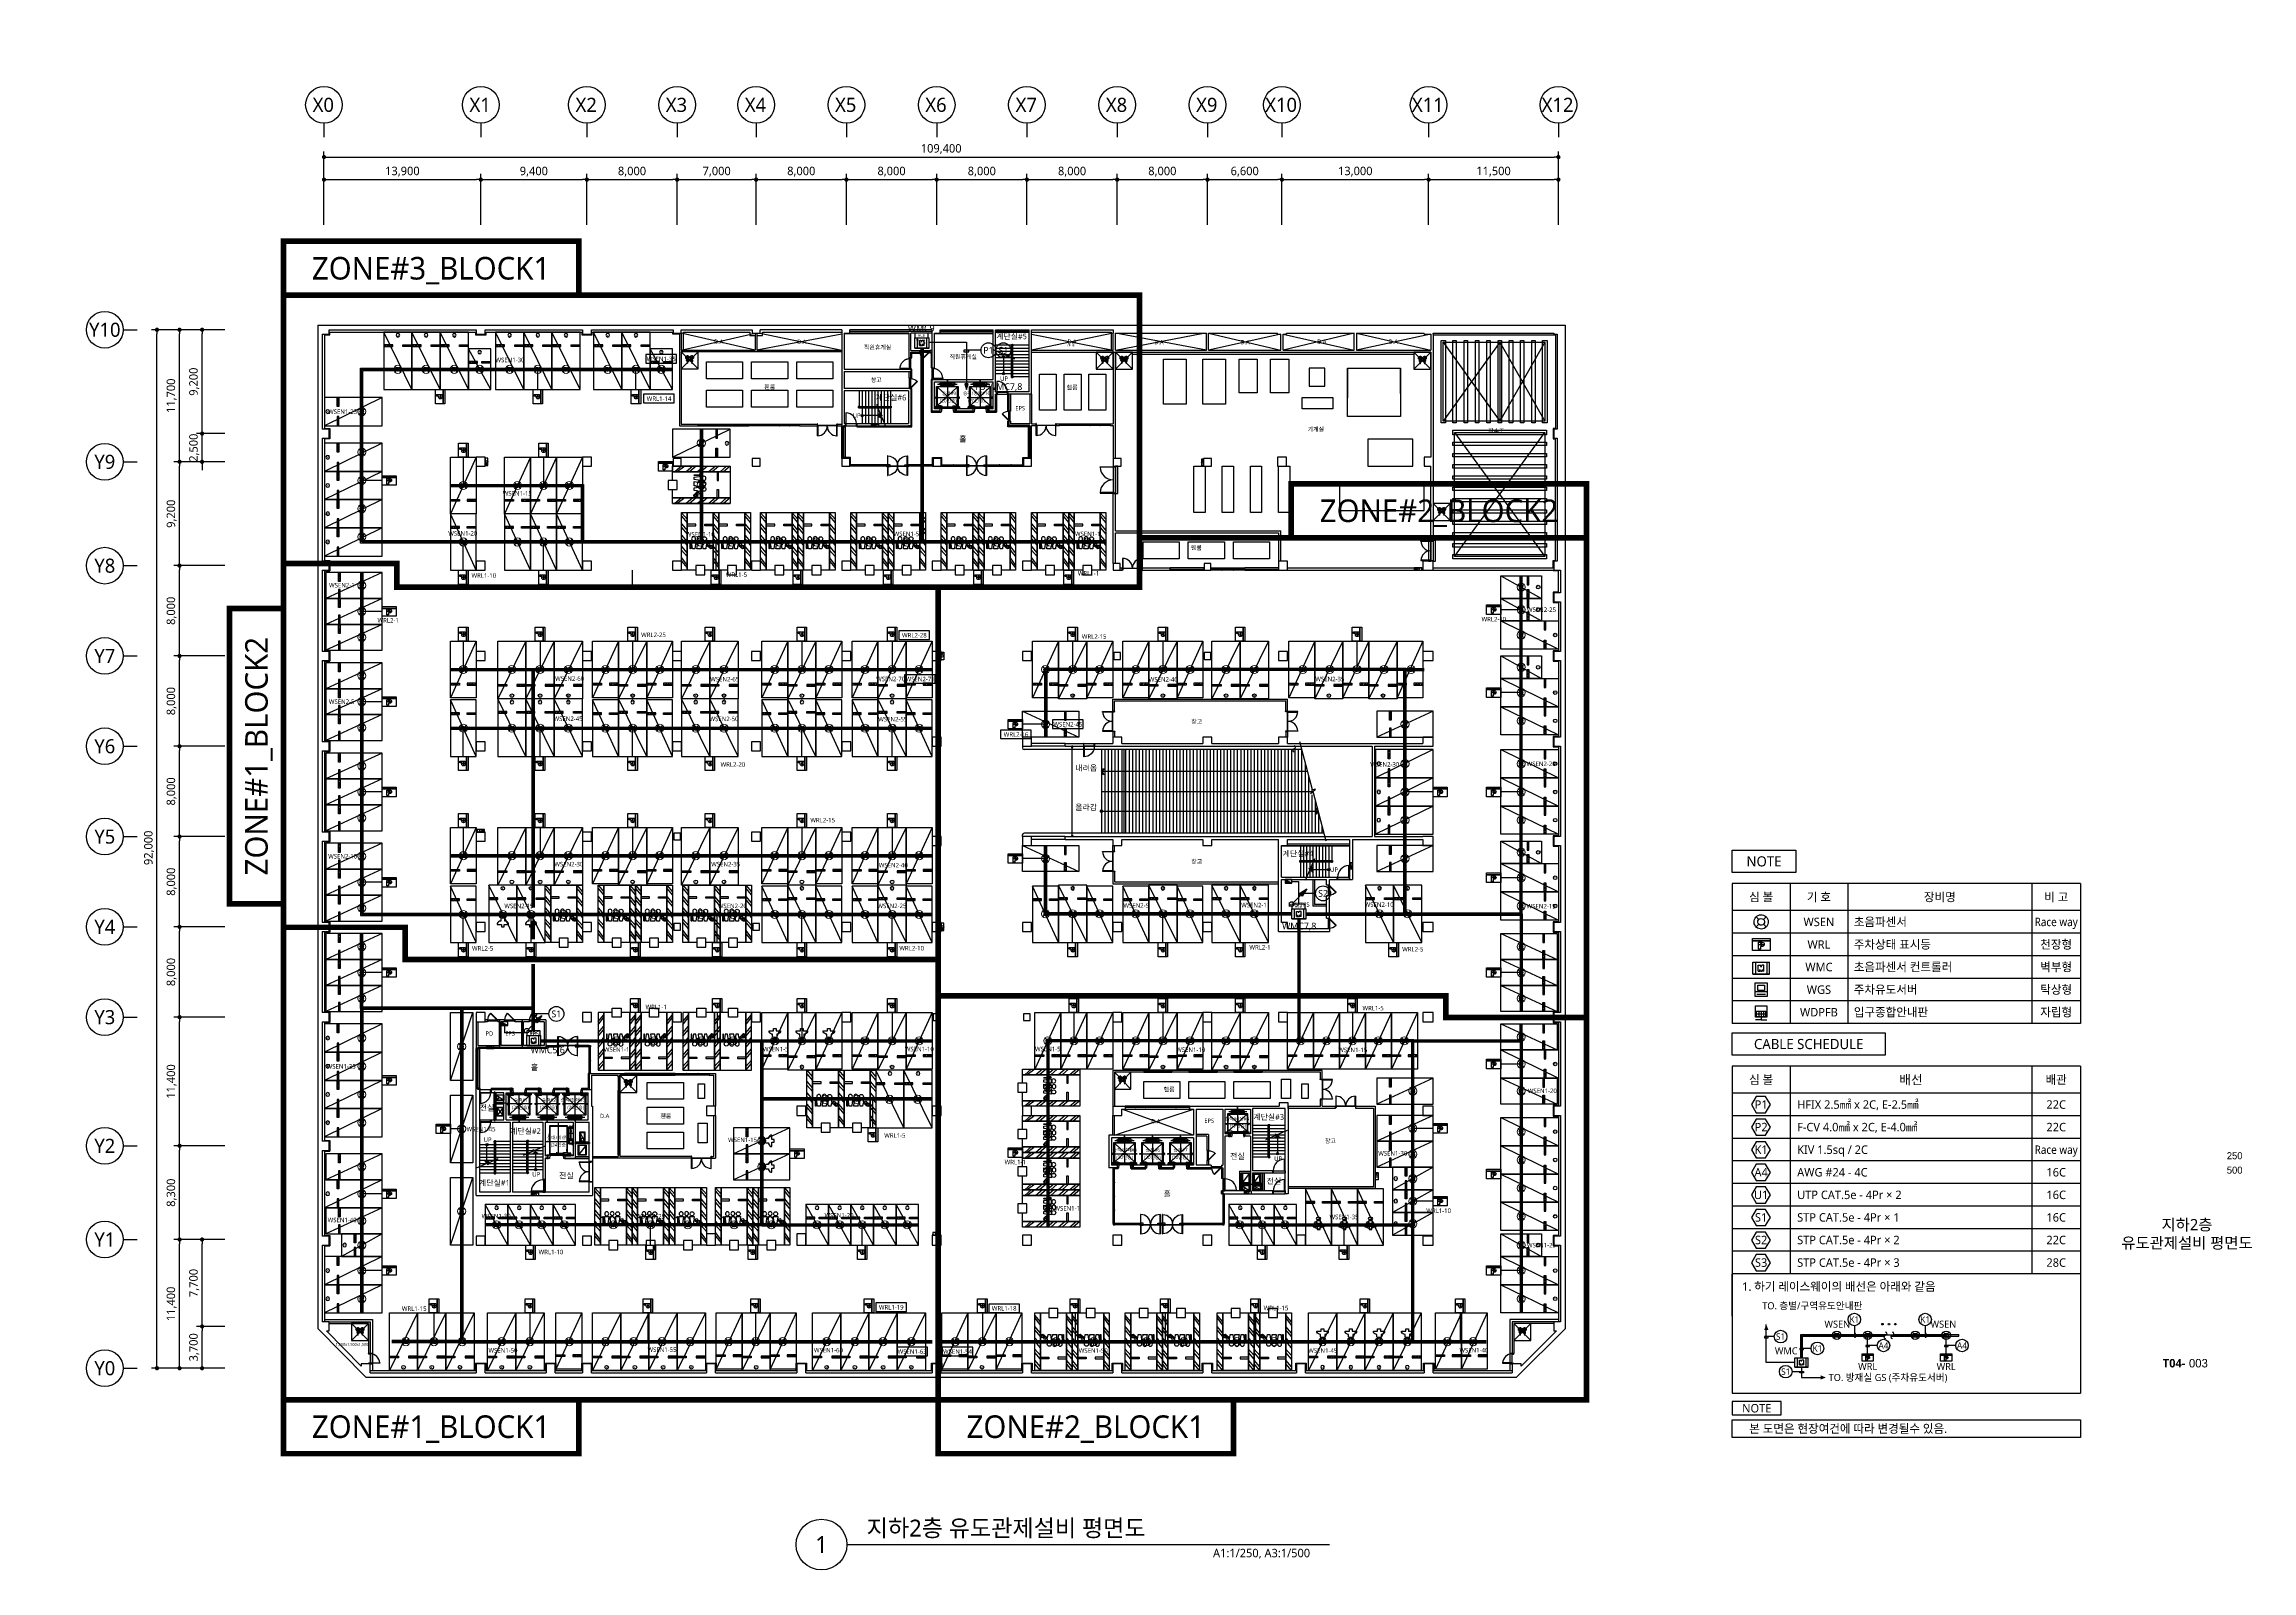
# Paper-space layout '배치1' of a CAD drawing. Header units: millimetres. Extents: x 25 to 807, y 27 to 568.
# The model-space entities are those that its viewports show. They can reach past a viewport. Long polylines and large blocks are cut down to what shows.
import ezdxf
from ezdxf.enums import TextEntityAlignment as Align

# ---------------------------------------------------------------- set-up
doc = ezdxf.new("R2010")
doc.units = ezdxf.units.MM
for name, pattern in [('AUDIT_D_080121100638-0', [0]), ('HIDDEN', [9.525, 6.35, -3.175]), ('xr_plan$0$AXR-B3F$0$HIDDEN', [0.375, 0.25, -0.125]), ('xr_plan$0$CENTER2', [1.125, 0.75, -0.125, 0.125, -0.125]), ('xr_plan$0$HIDDEN2', [4.7625, 3.175, -1.5875]), ('xr_plan$0$STD_HIDDEN', [3, 2, -1])]:
    doc.linetypes.add(name, pattern=pattern)
for name, color, linetype in [('A-SYM1', 7, 'Continuous'), ('DR LINE', 4, 'Continuous'), ('DR SYM', 6, 'Continuous'), ('e-plan', 9, 'Continuous'), ('E-TEXT', 6, 'Continuous'), ('E-TEXT-BOX', 7, 'Continuous'), ('e-title', 3, 'Continuous'), ('NOTE', 7, 'Continuous'), ('usun', 7, 'Continuous'), ('Vp', 7, 'Continuous'), ('구역', 5, 'Continuous'), ('레이스웨이', 3, 'Continuous'), ('만공차등', 6, 'Continuous'), ('유도배선', 6, 'Continuous')]:
    doc.layers.add(name, color=color, linetype=linetype)
doc.layers.add('초음파센서', color=1, linetype='AUDIT_D_080121100638-0', lineweight=13)
doc.layers.get('Vp').off()
doc.styles.add('1', font='malgun_0.ttf')
doc.styles.add('USUN', font='malgun_0.ttf')
doc.styles.add('xr_plan$0$USUN', font='malgun_0.ttf')
doc.styles.add('xr_plan$0$신화문자', font='malgun_0.ttf', dxfattribs={"width": 0.9})
doc.styles.add('소제목', font='나눔고딕.ttf')
doc.styles.add('타이틀', font='')
doc.styles.get('타이틀').set_extended_font_data('NanumGothicExtraBold', bold=True)

# ---------------------------------------------------------------- blocks, each defined once
blk = doc.blocks.new('A$C15FA3105')
at = {"layer": 'DR SYM'}
for p, q in [((0, 1381), (1941, 1381)), ((0, 0), (0, 1381)), ((0, 0), (1941, 0)), ((1941, 0), (0, 0)), ((323, 1381), (323, 0)), ((640, 347), (640, 1035)), ((640, 1035), (911, 1035)), ((640, 347), (824, 347)), ((824, 347), (824, 552)), ((880, 347), (824, 552)), ((880, 347), (1060, 347)), ((970, 818), (911, 1035)), ((970, 818), (1030, 1035)), ((1301, 1035), (1030, 1035)), ((1060, 347), (1117, 552)), ((1117, 347), (1117, 552)), ((1301, 347), (1117, 347)), ((1301, 347), (1301, 1035)), ((1618, 1381), (1618, 0)), ((1941, 0), (1941, 1381))]:
    blk.add_line(p, q, dxfattribs=at)
blk = doc.blocks.new('만공차등')
at = {"layer": '만공차등', "color": 2}
for p, q in [((256, 773), (1281, 773)), ((256, 86), (256, 773)), ((1281, 647), (256, 647)), ((256, 647), (1281, 647)), ((1281, 86), (256, 86)), ((602, 442), (724, 442)), ((602, 436), (724, 436)), ((817, 442), (935, 442)), ((817, 436), (935, 436)), ((1281, 773), (1281, 86))]:
    blk.add_line(p, q, dxfattribs=at)
for points in [[(602, 563), (602, 563), (804, 563), (804, 563)], [(602, 442), (602, 509), (602, 563), (602, 563)], [(602, 170), (602, 170), (602, 322), (602, 436)], [(724, 170), (724, 170), (602, 170), (602, 170)], [(758, 483), (758, 483), (724, 483), (724, 483)], [(724, 483), (724, 483), (724, 463), (724, 442)], [(724, 436), (724, 415), (724, 395), (724, 395)], [(724, 395), (724, 395), (754, 395), (754, 395)], [(790, 316), (790, 316), (724, 316), (724, 316)], [(724, 316), (724, 316), (724, 170), (724, 170)], [(754, 395), (777, 395), (793, 399), (803, 407)], [(805, 470), (797, 479), (781, 483), (758, 483)], [(900, 349), (876, 327), (839, 316), (790, 316)], [(803, 407), (812, 415), (817, 425), (817, 436)], [(804, 563), (848, 563), (881, 552), (902, 531)], [(817, 442), (816, 453), (812, 462), (805, 470)], [(935, 436), (934, 400), (922, 370), (900, 349)]]:
    blk.add_open_spline(points, degree=3, dxfattribs=at)
blk.add_open_spline([(902, 531), (924, 510), (935, 481), (935, 442), (935, 442), (935, 442), (935, 442)], degree=3, knots=[0.49897713, 0.49897713, 0.49897713, 0.49897713, 0.99795426, 0.99795426, 0.99795426, 1, 1, 1, 1], dxfattribs=at)
blk = doc.blocks.new('_Dot')
at = {"layer": 'e-plan', "linetype": 'ByBlock', "lineweight": -2}
blk.add_line((-0.5, 0), (-1, 0), dxfattribs=at)
at = {"layer": 'e-plan', "linetype": 'ByBlock', "const_width": 0.5}
blk.add_lwpolyline([(-0.25, 0, 1), (0.25, 0, 1)], format="xyb", close=True, dxfattribs=at)
blk = doc.blocks.new('xr_plan$0$직각주차')
at = {"layer": 'e-plan'}
for p, q in [((2300, 5000), (0, 0)), ((0, 0), (0, 5000)), ((0, 5000), (2300, 5000)), ((2300, 5000), (2300, 0)), ((2300, 0), (0, 0)), ((300, 1125), (300, 1275)), ((550, 1125), (550, 1275)), ((1750, 1125), (1750, 1275)), ((2000, 1125), (2000, 1275))]:
    blk.add_line(p, q, dxfattribs=at)
for points in [[(800, 1275), (800, 1125), (50, 1125), (50, 1275)], [(2250, 1125), (2250, 1275), (1500, 1275), (1500, 1125)]]:
    blk.add_lwpolyline(points, close=True, dxfattribs=at)
for centre in [(175, 1200), (425, 1200), (675, 1200), (1625, 1200), (1875, 1200), (2125, 1200)]:
    blk.add_circle(centre, 15, dxfattribs=at)
blk = doc.blocks.new('xr_plan$0$확장형주차')
at = {"layer": 'e-plan', "linetype": 'Continuous'}
blk.add_line((2500, 5100), (0, 0), dxfattribs=at)
at = {"layer": 'e-plan'}
for p, q in [((0, 0), (0, 5100)), ((0, 5100), (2500, 5100)), ((2500, 5100), (2500, 0)), ((2500, 0), (0, 0)), ((300, 1125), (300, 1275)), ((550, 1125), (550, 1275)), ((1950, 1125), (1950, 1275)), ((2200, 1125), (2200, 1275))]:
    blk.add_line(p, q, dxfattribs=at)
for points in [[(800, 1275), (800, 1125), (50, 1125), (50, 1275)], [(2450, 1125), (2450, 1275), (1700, 1275), (1700, 1125)]]:
    blk.add_lwpolyline(points, close=True, dxfattribs=at)
for centre, radius in [((175, 1200), 15), ((425, 1200), 15), ((675, 1200), 15), ((1253, 285), 160), ((1825, 1200), 15), ((2075, 1200), 15), ((2325, 1200), 15)]:
    blk.add_circle(centre, radius, dxfattribs=at)
at = {"layer": 'e-plan', "style": 'xr_plan$0$신화문자', "width": 0.8}
blk.add_text('확', height=160, dxfattribs=at).set_placement((1253, 285), align=Align.MIDDLE_CENTER)
blk = doc.blocks.new('xr_plan$0$점자블럭 없는타입')
at = {"layer": 'e-plan'}
for p, q in [((104799, -634194), (104820, -634216)), ((104799, -634216), (104820, -634194)), ((106541, -634194), (106520, -634216)), ((106541, -634216), (106520, -634194))]:
    blk.add_line(p, q, dxfattribs=at)
at = {"layer": 'e-plan', "ltscale": 0.05}
for points in [[(104823, -634296), (104823, -633345), (104796, -633345), (104796, -634296)], [(106517, -634296), (106517, -633345), (106544, -633345), (106544, -634296)]]:
    blk.add_lwpolyline(points, close=True, dxfattribs=at)
at = {"layer": 'e-plan'}
for points in [[(104720, -634265), (104670, -634265), (104670, -634145), (104720, -634145), (104720, -634265)], [(104720, -634130), (104720, -634280), (105020, -634280), (105020, -634130), (104720, -634130)], [(106620, -634130), (106620, -634280), (106320, -634280), (106320, -634130), (106620, -634130)], [(106670, -634265), (106620, -634265), (106620, -634145), (106670, -634145), (106670, -634265)]]:
    blk.add_lwpolyline(points, dxfattribs=at)
for points in [[(104715, -634260), (104675, -634260), (104675, -634150), (104715, -634150)], [(104823, -634115), (104796, -634115), (104796, -635065), (104823, -635065)], [(104815, -634115), (104803, -634115), (104803, -635065), (104815, -635065)], [(106517, -634115), (106544, -634115), (106544, -635065), (106517, -635065)], [(106524, -634115), (106536, -634115), (106536, -635065), (106524, -635065)], [(106665, -634260), (106625, -634260), (106625, -634150), (106665, -634150)]]:
    blk.add_lwpolyline(points, close=True, dxfattribs=at)
for centre in [(104809, -634205), (106530, -634205)]:
    blk.add_circle(centre, 15, dxfattribs=at)
at = {"layer": 'e-plan', "ltscale": 0.05}
for centre, start, end in [((104809, -634205), 270.90041, 89.10324), ((106530, -634205), 90.89708, 269.09961)]:
    blk.add_arc(centre, 860, start, end, dxfattribs=at)
at = {"layer": 'e-plan', "ltscale": 0.1}
for centre, start, end in [((104812, -634206), 99.87451, 260.12118), ((106528, -634206), 279.87882, 80.12549)]:
    blk.add_arc(centre, 91.9, start, end, dxfattribs=at)
blk = doc.blocks.new('xr_plan$0$평행주차')
at = {"layer": 'e-plan'}
for p, q in [((2000, 6000), (0, 0)), ((0, 0), (0, 6000)), ((0, 6000), (2000, 6000)), ((2000, 6000), (2000, 0)), ((2000, 0), (0, 0))]:
    blk.add_line(p, q, dxfattribs=at)
blk = doc.blocks.new('xr_plan$0$경형직각주차')
at = {"layer": 'e-plan', "linetype": 'Continuous'}
blk.add_line((2000, 3600), (0, 0), dxfattribs=at)
at = {"layer": 'e-plan'}
for p, q in [((0, 0), (0, 3600)), ((0, 3600), (2000, 3600)), ((2000, 3600), (2000, 0)), ((2000, 0), (0, 0)), ((300, 1125), (300, 1275)), ((550, 1125), (550, 1275)), ((1450, 1125), (1450, 1275)), ((1700, 1125), (1700, 1275))]:
    blk.add_line(p, q, dxfattribs=at)
for points in [[(800, 1275), (800, 1125), (50, 1125), (50, 1275)], [(1950, 1125), (1950, 1275), (1200, 1275), (1200, 1125)]]:
    blk.add_lwpolyline(points, close=True, dxfattribs=at)
for centre, radius in [((175, 1200), 15), ((425, 1200), 15), ((675, 1200), 15), ((1003, 285), 160), ((1325, 1200), 15), ((1575, 1200), 15), ((1825, 1200), 15)]:
    blk.add_circle(centre, radius, dxfattribs=at)
at = {"layer": 'e-plan', "style": 'xr_plan$0$신화문자', "width": 0.8}
blk.add_text('경', height=160, dxfattribs=at).set_placement((1003, 285), align=Align.MIDDLE_CENTER)
blk = doc.blocks.new('xr_plan$0$ELEV-hp')
at = {"layer": 'e-plan'}
for p, q in [((-1098, 0), (1028, 0)), ((-1045, 1180), (-829, 1180)), ((-937, 1505), (-995, 1285)), ((-995, 1285), (-995, 1505)), ((-995, 1505), (-937, 1285)), ((-937, 1285), (-995, 1285)), ((-937, 1285), (-937, 1505)), ((-895, 1285), (-814, 1155)), ((-814, 1515), (-814, 1488)), ((-778, 1515), (-814, 1515)), ((-814, 1155), (-814, 1202)), ((-814, 1155), (441, 1155)), ((-745, 1234), (-778, 1515)), ((-770, 1155), (-770, 1234)), ((-770, 1234), (-745, 1234)), ((-750, -1337), (-750, 963)), ((-745, 1234), (-745, 1307)), ((-145, 1272), (-145, 942)), ((0, 1273), (0, -1696)), ((441, 1155), (1095, 1155)), ((495, 1515), (455, 1262)), ((455, 1307), (455, 1262)), ((525, 1262), (455, 1262)), ((475, 1010), (455, 1010)), ((455, 1010), (455, 963)), ((455, 963), (750, 963)), ((485, 1262), (1095, 1262)), ((528, 1515), (495, 1515)), ((525, 1262), (525, 1302)), ((525, 1262), (605, 1285)), ((528, 1515), (528, 1496)), ((720, 768), (819, 768)), ((750, -1337), (750, 963)), ((927, -145), (927, 201)), ((1255, 217), (936, 217)), ((936, 217), (936, 201)), ((936, 209), (1255, 209)), ((980, 148), (1255, 148)), ((1095, 1248), (1095, 1262)), ((1095, 1155), (1095, 1248)), ((1095, 1180), (1255, 1180)), ((1205, 217), (1205, 267)), ((1205, 267), (1255, 267)), ((1205, 85), (1205, 148)), ((1255, 85), (1205, 85)), ((1255, 85), (1255, 267)), ((1255, 148), (1255, 217)), ((-732, -528), (-833, -528)), ((750, -1337), (-750, -1337)), ((1237, -700), (840, -700)), ((875, -997), (875, -855)), ((900, -1245), (1255, -1245)), ((935, -145), (935, -162)), ((935, -155), (1255, -155)), ((935, -162), (1255, -162)), ((1255, -94), (980, -94)), ((1000, -1410), (1000, -55)), ((1125, -987), (1125, -855)), ((1205, -94), (1205, -39)), ((1205, -39), (1255, -39)), ((1205, -216), (1205, -162)), ((1255, -216), (1205, -216)), ((1205, -1238), (1205, -1170)), ((1205, -1170), (1255, -1170)), ((1205, -1367), (1205, -1306)), ((1255, -1367), (1205, -1367)), ((1255, -39), (1255, -216)), ((1255, -162), (1255, -94)), ((1255, -1170), (1255, -1367))]:
    blk.add_line(p, q, dxfattribs=at)
for points in [[(-918, 1505), (-1012, 1505), (-1012, 1512), (-918, 1512)], [(-918, -44), (-918, 44), (-911, 44), (-906, 5), (-892, 5), (-888, 8), (-829, 8), (-829, -8), (-888, -8), (-892, -5), (-906, -5), (-911, -44), (-918, -44)], [(-124, 1174), (-765, 1174), (-765, 1204), (-124, 1204)], [(-124, 1080), (-765, 1080), (-765, 1110), (-124, 1110)], [(475, 1244), (-165, 1244), (-165, 1214), (475, 1214)], [(-165, 1030), (475, 1030), (475, 1060), (-165, 1060)], [(918, -44), (918, 44), (911, 44), (906, 5), (892, 5), (888, 8), (829, 8), (829, -8), (888, -8), (892, -5), (906, -5), (911, -44), (918, -44)], [(918, -145), (980, -145), (980, 201), (918, 201)], [(-750, -697), (-816, -697), (-816, -359), (-750, -359)], [(-750, -733), (-746, -733), (-746, -325), (-750, -325)], [(875, -1150), (875, -250), (1125, -250), (1125, -1150)], [(900, -1306), (1255, -1306), (1255, -1238), (900, -1238)], [(961, -162), (1039, -162), (1039, -167), (1004, -170), (1004, -222), (1005, -224), (1005, -250), (995, -250), (995, -224), (996, -222), (996, -170), (961, -167), (961, -162)], [(962, -1238), (1039, -1238), (1039, -1233), (1004, -1230), (1004, -1178), (1005, -1176), (1005, -1150), (995, -1150), (995, -1176), (996, -1178), (996, -1230), (962, -1233), (962, -1238)]]:
    blk.add_lwpolyline(points, close=True, dxfattribs=at)
for points in [[(800, 701), (800, -1377), (-800, -1377), (-800, 1130), (1095, 1130), (1095, 1028), (800, 1028), (800, 701)], [(-762, 963), (-745, 963), (-745, 1060), (-762, 1060)], [(750, 849), (743, 849), (743, 689), (750, 689)], [(750, 835), (800, 835), (800, 701), (750, 701)]]:
    blk.add_lwpolyline(points, dxfattribs=at)
blk = doc.blocks.new('xr_plan$0$D-SS-1000')
at = {"layer": 'e-plan'}
for p, q in [((928, 956), (928, 1806)), ((939, 941), (929, 952)), ((929, 941), (939, 952)), ((940, 956), (940, 1806)), ((955, 897), (955, 997))]:
    blk.add_line(p, q, dxfattribs=at)
for points in [[(0, 897), (0, 997), (45, 997), (45, 897)], [(3, 900), (3, 994), (42, 994), (42, 900)], [(928, 1806), (940, 1806), (940, 956), (928, 956)], [(937, 1829), (937, 1836), (932, 1836), (932, 1829)], [(937, 933), (937, 926), (932, 926), (932, 933)], [(955, 897), (955, 997), (1000, 997), (1000, 897)], [(958, 900), (958, 994), (997, 994), (997, 900)]]:
    blk.add_lwpolyline(points, close=True, dxfattribs=at)
for points in [[(955, 997), (955, 897), (805, 897), (805, 997), (955, 997)], [(919, 1829), (949, 1829), (949, 933), (919, 933), (919, 1829)], [(940, 1801), (943, 1801), (943, 1829), (925, 1829), (925, 1801)], [(925, 1801), (928, 1801)], [(925, 961), (928, 961)], [(940, 961), (943, 961), (943, 933), (925, 933), (925, 961)]]:
    blk.add_lwpolyline(points, dxfattribs=at)
blk.add_circle((934, 947), 7.5, dxfattribs=at)
at = {"layer": 'e-plan', "linetype": 'xr_plan$0$HIDDEN2'}
blk.add_arc((934, 947), 889, 89.83888, 180.00023, dxfattribs=at)
blk = doc.blocks.new('xr_plan$0$노유자주차-1')
at = {"layer": 'e-plan', "linetype": 'Continuous'}
for p, q in [((684, 2800), (100, 3300)), ((992, 2800), (308, 3300)), ((1684, 2800), (1100, 3300)), ((1992, 2800), (1408, 3300)), ((2684, 2800), (2100, 3300)), ((2992, 2800), (2408, 3300)), ((3684, 2800), (3100, 3300)), ((3992, 2800), (3408, 3300)), ((4684, 2800), (4100, 3300)), ((4992, 2800), (4408, 3300)), ((684, 0), (100, 500)), ((992, 0), (308, 500)), ((1684, 0), (1100, 500)), ((1992, 0), (1408, 500)), ((2684, 0), (2100, 500)), ((2992, 0), (2408, 500)), ((3684, 0), (3100, 500)), ((3992, 0), (3408, 500)), ((4684, 0), (4100, 500)), ((4992, 0), (4408, 500))]:
    blk.add_line(p, q, dxfattribs=at)
for points in [[(-500, 1250), (-500, 2050), (300, 2050), (300, 1250)], [(-100, 2800), (5000, 2800), (5000, 3300), (-100, 3300)], [(3835, 2050), (3965, 2050), (3965, 2800), (3835, 2800)], [(-100, 0), (5000, 0), (5000, 500), (-100, 500)], [(3835, 1250), (3965, 1250), (3965, 500), (3835, 500)]]:
    blk.add_lwpolyline(points, close=True, dxfattribs=at)
for points in [[(-100, 1250), (-100, 500), (5000, 500), (5000, 2800), (-100, 2800), (-100, 2050)], [(2109, 2175), (1800, 2132)], [(1800, 2132), (1800, 1913)], [(1837, 2490), (2109, 2212)], [(2090, 2350), (1997, 2445)], [(2193, 2245), (2105, 2335)], [(2109, 2212), (2109, 2175)], [(2193, 2187), (2193, 2245)], [(2449, 2222), (2193, 2187)], [(2449, 1823), (2449, 2222)], [(1800, 1913), (2449, 1823)], [(1800, 1730), (1800, 1350), (2150, 1397)], [(1918, 1714), (1800, 1730)], [(2193, 1222), (1800, 1167), (1800, 948), (2449, 858), (2449, 1257), (2193, 1222)], [(2217, 1406), (2382, 1427)], [(2449, 1436), (2449, 1644), (2355, 1656)]]:
    blk.add_lwpolyline(points, dxfattribs=at)
for points in [[(1997, 2445, 3.7395358), (1837, 2490)], [(2105, 2335, 17.3719118), (2090, 2350)]]:
    blk.add_lwpolyline(points, format="xyb", dxfattribs=at)
for points in [[(1956, 2510, 1), (1956, 2703, 1), (1956, 2510)], [(2676, 1842, 1), (2676, 2203, 1), (2676, 1842)], [(1821, 812, 0.6677998), (1821, 750), (2356, 750, -0.9627071), (2355, 704), (2329, 704, 0.7142857), (2329, 643), (2355, 643, 0.9627071), (2361, 812)], [(2676, 877, -1), (2676, 1238, -1), (2676, 877)]]:
    blk.add_lwpolyline(points, format="xyb", close=True, dxfattribs=at)
for centre, radius in [((1956, 2607), 96.3), ((2698, 1540), 171)]:
    blk.add_circle(centre, radius, dxfattribs=at)
for centre, radius, start, end in [((2114, 1513), 281, 30.74809, 134.21498), ((2297, 1436), 152, 195.03693, 360), ((2297, 1436), 85.3, 201.01184, 354.02509)]:
    blk.add_arc(centre, radius, start, end, dxfattribs=at)
blk = doc.blocks.new('xr_plan$0$여성주차-2')
at = {"layer": 'e-plan', "linetype": 'Continuous'}
blk.add_line((2500, 0), (0, 5100), dxfattribs=at)
at = {"layer": 'e-plan'}
for p, q in [((0, 5100), (0, 0)), ((2500, 5100), (0, 5100)), ((300, 3975), (300, 3825)), ((550, 3975), (550, 3825)), ((1950, 3975), (1950, 3825)), ((2200, 3975), (2200, 3825)), ((2500, 0), (2500, 5100)), ((1060, 2120), (1060, 1916)), ((1342, 2194), (1158, 2194)), ((1440, 1916), (1440, 2120)), ((0, 0), (2500, 0)), ((754, 1703), (754, 1619)), ((754, 1619), (1125, 1619)), ((1125, 1619), (1125, 1400)), ((1125, 1400), (1375, 1400)), ((1375, 1400), (1375, 1619)), ((1375, 1619), (1746, 1619)), ((1746, 1619), (1746, 1703))]:
    blk.add_line(p, q, dxfattribs=at)
for points in [[(800, 3825), (800, 3975), (50, 3975), (50, 3825)], [(2450, 3975), (2450, 3825), (1700, 3825), (1700, 3975)]]:
    blk.add_lwpolyline(points, close=True, dxfattribs=at)
for centre, radius in [((175, 3900), 15), ((425, 3900), 15), ((675, 3900), 15), ((1253, 4815), 160), ((1825, 3900), 15), ((2075, 3900), 15), ((2325, 3900), 15)]:
    blk.add_circle(centre, radius, dxfattribs=at)
for centre, radius, start, end in [((1194, 2046), 153, 103.85517, 151.21889), ((1306, 2046), 153, 28.78111, 76.14483), ((1091, 1546), 372, 94.72134, 154.94395), ((1409, 1546), 372, 25.05605, 85.27866)]:
    blk.add_arc(centre, radius, start, end, dxfattribs=at)
blk.add_ellipse((1250, 2374), major_axis=(-173, 0), ratio=0.7054719, start_param=1.5707963, end_param=7.8539816, dxfattribs=at)
at = {"layer": 'e-plan', "style": 'xr_plan$0$신화문자', "text_generation_flag": 4, "width": 0.8}
blk.add_text('확', height=160, dxfattribs=at).set_placement((1253, 4815), align=Align.MIDDLE_CENTER)
blk = doc.blocks.new('xr_plan$0$여성주차-1')
at = {"layer": 'e-plan'}
for p, q in [((2300, 0), (0, 5000)), ((0, 5000), (0, 0)), ((2300, 5000), (0, 5000)), ((2300, 0), (2300, 5000)), ((300, 3875), (300, 3725)), ((550, 3875), (550, 3725)), ((960, 2120), (960, 1916)), ((1242, 2194), (1058, 2194)), ((1340, 1916), (1340, 2120)), ((1750, 3875), (1750, 3725)), ((2000, 3875), (2000, 3725)), ((0, 0), (2300, 0)), ((654, 1703), (654, 1619)), ((654, 1619), (1025, 1619)), ((1025, 1619), (1025, 1400)), ((1025, 1400), (1275, 1400)), ((1275, 1400), (1275, 1619)), ((1275, 1619), (1646, 1619)), ((1646, 1619), (1646, 1703))]:
    blk.add_line(p, q, dxfattribs=at)
for points in [[(800, 3725), (800, 3875), (50, 3875), (50, 3725)], [(2250, 3875), (2250, 3725), (1500, 3725), (1500, 3875)]]:
    blk.add_lwpolyline(points, close=True, dxfattribs=at)
for centre in [(175, 3800), (425, 3800), (675, 3800), (1625, 3800), (1875, 3800), (2125, 3800)]:
    blk.add_circle(centre, 15, dxfattribs=at)
for centre, radius, start, end in [((1094, 2046), 153, 103.85517, 151.21889), ((1206, 2046), 153, 28.78111, 76.14483), ((991, 1546), 372, 94.72134, 154.94395), ((1309, 1546), 372, 25.05605, 85.27866)]:
    blk.add_arc(centre, radius, start, end, dxfattribs=at)
blk.add_ellipse((1150, 2374), major_axis=(-173, 0), ratio=0.7054719, start_param=1.5707963, end_param=7.8539816, dxfattribs=at)
blk = doc.blocks.new('xr_plan$0$Dor_1000')
at = {"layer": 'e-plan'}
for points in [[(30, 125), (30, 85), (45, 85), (45, -35), (30, -125), (0, -125), (0, 125)], [(970, 125), (970, 85), (955, 85), (955, -35), (970, -125), (1000, -125), (1000, 125)]]:
    blk.add_lwpolyline(points, close=True, dxfattribs=at)
blk.add_lwpolyline([(30, 125), (65, 125), (65, 1065), (30, 1065), (30, 125)], dxfattribs=at)
blk.add_arc((30, 125), 940, 0, 90, dxfattribs=at)
blk = doc.blocks.new('xr_plan$0$AXR-B3F$0$A$C4A476E5C')
at = {"layer": 'e-plan'}
for points in [[(-8, 14), (22, 14), (22, 5), (4, 5), (4, -5), (22, -5), (22, -14), (-8, -14), (-8, -17), (-12, -17), (-12, -10), (-8, -10), (-8, 0), (-8, 10), (-12, 10), (-12, 17), (-8, 17), (-8, 14), (-8, 17)], [(0, -14), (0, 14)], [(23, 14), (1, 14)], [(4, 5), (26, 5)], [(23, -14), (1, -14)], [(26, -5), (4, -5)]]:
    blk.add_lwpolyline(points, dxfattribs=at)
for points in [[(23, 14), (23, 15, 0.4142136), (22, 16), (2, 16, 0.4142136), (1, 15), (1, 14)], [(20, 16, 0.3069022), (19, 17, 0.1083179), (12, 18, 0.10812), (5, 17, 0.3066858), (4, 16)], [(23, -14), (23, -15, -0.4142136), (22, -16), (2, -16, -0.4142136), (1, -15), (1, -14)], [(20, -16, -0.3069022), (19, -17, -0.1083179), (12, -18, -0.10812), (5, -17, -0.3066858), (4, -16)]]:
    blk.add_lwpolyline(points, format="xyb", dxfattribs=at)
at = {"layer": 'e-plan', "linetype": 'xr_plan$0$AXR-B3F$0$HIDDEN', "ltscale": 0.08}
for points in [[(4, -5), (3, -5), (3, 5), (4, 5)], [(7, 5), (7, 14)], [(7, -5), (7, 5)], [(17, 5), (17, 14)], [(17, -5), (17, 5)], [(7, -14), (7, -5)], [(17, -14), (17, -5)]]:
    blk.add_lwpolyline(points, dxfattribs=at)
blk.add_lwpolyline([(7, -6), (8, -6), (8, 12, -0.4142136), (9, 14), (11, 14, -0.4142136), (12, 12), (12, -6), (14, -6), (14, 12, -0.4142136), (16, 14), (17, 14)], format="xyb", dxfattribs=at)
blk = doc.blocks.new('xr_plan$0$AXR-B3F$0$A$C60F43BED')
at = {"layer": 'e-plan'}
blk.add_lwpolyline([(-10, 27), (-36, 27, 0.4142136), (-40, 22), (-40, -22, 0.4142136), (-36, -27), (-10, -27)], format="xyb", dxfattribs=at)
at = {"layer": 'e-plan', "linetype": 'xr_plan$0$AXR-B3F$0$HIDDEN', "ltscale": 0.08}
for points in [[(-10, -22), (-38, -22), (-38, 22), (-10, 22)], [(-10, 22), (0, 22), (0, -22), (-10, -22)]]:
    blk.add_lwpolyline(points, dxfattribs=at)
at = {"layer": 'e-plan'}
blk.add_lwpolyline([(-10, -27), (-10, 27)], dxfattribs=at)
blk = doc.blocks.new('xr_plan$0$ELEV-15')
at = {"layer": 'e-plan'}
for p, q in [((-900, -810), (-900, 790)), ((-900, 790), (900, 790)), ((850, 750), (-850, 750)), ((-850, 750), (-850, -750)), ((-850, 750), (850, -750)), ((-850, -750), (850, 750)), ((-826, 980), (795, 980)), ((-638, 930), (-638, 1030)), ((-638, 1030), (-618, 1030)), ((-618, 930), (-638, 930)), ((-618, 1030), (-618, 990)), ((-618, 990), (-550, 990)), ((-618, 970), (-618, 930)), ((-550, 970), (-618, 970)), ((550, 1090), (-550, 870)), ((-550, 1090), (550, 870)), ((-550, 1090), (-550, 870)), ((-100, 1090), (-550, 1090)), ((-550, 990), (-550, 970)), ((-550, 870), (-100, 870)), ((-100, 1090), (-100, 1115)), ((-100, 1115), (100, 1115)), ((-100, 870), (-100, 845)), ((-100, 845), (100, 845)), ((0, 810), (0, 1399)), ((0, 1351), (0, -950)), ((100, 1115), (100, 1090)), ((550, 1090), (100, 1090)), ((100, 845), (100, 870)), ((100, 870), (550, 870)), ((550, 870), (550, 1090)), ((618, 990), (550, 990)), ((550, 990), (550, 970)), ((550, 970), (618, 970)), ((638, 1030), (618, 1030)), ((618, 1030), (618, 990)), ((618, 970), (618, 930)), ((618, 930), (638, 930)), ((638, 930), (638, 1030)), ((827, 347), (903, 347)), ((843, 357), (843, 207)), ((850, 357), (843, 357)), ((843, 357), (843, 243)), ((843, 207), (850, 207)), ((850, -750), (850, 750)), ((850, 257), (850, 357)), ((880, 257), (850, 337)), ((850, 257), (880, 337)), ((850, 257), (850, 207)), ((900, 790), (900, -810)), ((-1115, -105), (1072, -105)), ((-900, -810), (-1020, -810)), ((-1020, -880), (-1020, -810)), ((1020, -880), (-1020, -880)), ((-1020, -905), (1020, -905)), ((-1020, -960), (-1020, -905)), ((-570, -960), (-1020, -960)), ((-1018, -155), (-1018, -55)), ((-1018, -55), (-997, -55)), ((-997, -155), (-1018, -155)), ((-997, -55), (-997, -95)), ((-997, -95), (-929, -95)), ((-929, -115), (-997, -115)), ((-997, -115), (-997, -155)), ((-929, -95), (-929, -115)), ((-850, -750), (-500, -750)), ((-590, -743), (-810, -743)), ((-810, -743), (-810, -750)), ((-790, -750), (-810, -750)), ((-790, -750), (-610, -800)), ((-790, -800), (-610, -750)), ((-790, -750), (-590, -750)), ((-700, -727), (-700, -823)), ((-650, -995), (-570, -960)), ((-590, -750), (-590, -743)), ((-570, -960), (-500, -960)), ((-570, -1235), (-570, -1195)), ((-540, -1235), (-570, -1235)), ((-500, -960), (-540, -1235)), ((-500, -810), (-530, -810)), ((-515, -815), (515, -815)), ((-515, -815), (-515, -850)), ((-515, -850), (515, -850)), ((-515, -915), (515, -915)), ((-515, -915), (-515, -950)), ((-515, -950), (515, -950)), ((-500, -750), (-500, -810)), ((0, -815), (0, -850)), ((0, -905), (0, -950)), ((500, -750), (500, -810)), ((500, -750), (850, -750)), ((500, -810), (530, -810)), ((500, -960), (540, -1235)), ((570, -960), (500, -960)), ((515, -815), (515, -850)), ((515, -915), (515, -950)), ((540, -1235), (570, -1235)), ((1020, -960), (570, -960)), ((650, -995), (570, -960)), ((570, -1235), (570, -1195)), ((800, -1195), (650, -995)), ((650, -1195), (800, -995)), ((776, -1094), (676, -1225)), ((676, -1094), (776, -1225)), ((688, -995), (763, -995)), ((726, -1066), (726, -1268)), ((1020, -810), (900, -810)), ((997, -95), (929, -95)), ((929, -95), (929, -115)), ((929, -115), (997, -115)), ((1018, -55), (997, -55)), ((997, -55), (997, -95)), ((997, -115), (997, -155)), ((997, -155), (1018, -155)), ((1018, -155), (1018, -55)), ((1020, -810), (1020, -880)), ((1020, -905), (1020, -960))]:
    blk.add_line(p, q, dxfattribs=at)
for points in [[(-199, 1025), (201, 1025), (201, 935), (-199, 935)], [(880, 257), (880, 337), (850, 337), (850, 257)], [(-790, -800), (-610, -800), (-610, -750), (-790, -750)], [(-200, -60), (200, -60), (200, -150), (-200, -150)], [(650, -1195), (800, -1195), (800, -995), (650, -995)], [(783, -1225), (668, -1225), (668, -1239), (783, -1239)], [(676, -1225), (776, -1225), (776, -1094), (676, -1094)], [(776, -1225), (676, -1225), (676, -1094), (776, -1094)]]:
    blk.add_lwpolyline(points, close=True, dxfattribs=at)
blk = doc.blocks.new('xr_plan$0$Dor_900_45')
at = {"layer": 'e-plan'}
for p, q in [((855, 10), (45, 10)), ((76, 50), (870, 50)), ((30, -50), (870, -50))]:
    blk.add_line(p, q, dxfattribs=at)
for points in [[(0, 50), (30, 50), (30, 10), (45, 10), (45, -10), (30, -50), (0, -50), (0, 50)], [(30, 50), (53, 27), (647, 621), (624, 644), (30, 50)], [(900, 50), (870, 50), (870, 10), (855, 10), (855, -10), (870, -50), (900, -50), (900, 50)]]:
    blk.add_lwpolyline(points, dxfattribs=at)
blk.add_arc((30, 50), 840, 0, 45, dxfattribs=at)
blk = doc.blocks.new('xr_plan$0$ELEV')
at = {"layer": 'e-plan'}
for p, q in [((-950, -910), (-950, 890)), ((-950, 890), (950, 890)), ((900, 850), (-900, 850)), ((-900, 850), (-900, -850)), ((-900, 850), (900, -850)), ((-900, -850), (900, 850)), ((-858, 1080), (862, 1080)), ((-688, 1030), (-688, 1130)), ((-688, 1130), (-668, 1130)), ((-668, 1030), (-688, 1030)), ((-668, 1130), (-668, 1090)), ((-668, 1090), (-600, 1090)), ((-668, 1070), (-668, 1030)), ((-600, 1070), (-668, 1070)), ((600, 1190), (-600, 970)), ((-600, 1190), (600, 970)), ((-600, 1190), (-600, 970)), ((-100, 1190), (-600, 1190)), ((-600, 1090), (-600, 1070)), ((-600, 970), (-100, 970)), ((-100, 1190), (-100, 1215)), ((-100, 1215), (100, 1215)), ((-100, 970), (-100, 945)), ((-100, 945), (100, 945)), ((0, 910), (0, 1499)), ((0, 1451), (0, -1050)), ((100, 1215), (100, 1190)), ((600, 1190), (100, 1190)), ((100, 945), (100, 970)), ((100, 970), (600, 970)), ((600, 970), (600, 1190)), ((668, 1090), (600, 1090)), ((600, 1090), (600, 1070)), ((600, 1070), (668, 1070)), ((688, 1130), (668, 1130)), ((668, 1130), (668, 1090)), ((668, 1070), (668, 1030)), ((668, 1030), (688, 1030)), ((688, 1030), (688, 1130)), ((877, 347), (953, 347)), ((893, 457), (893, 207)), ((900, 457), (893, 457)), ((893, 457), (893, 243)), ((893, 207), (900, 207)), ((900, -850), (900, 850)), ((900, 257), (900, 457)), ((930, 257), (900, 437)), ((900, 257), (930, 437)), ((900, 257), (900, 207)), ((950, 890), (950, -910)), ((-1165, -105), (1122, -105)), ((-950, -910), (-1070, -910)), ((-1070, -980), (-1070, -910)), ((1070, -980), (-1070, -980)), ((-1070, -1005), (1070, -1005)), ((-1070, -1060), (-1070, -1005)), ((-570, -1060), (-1070, -1060)), ((-1068, -155), (-1068, -55)), ((-1068, -55), (-1047, -55)), ((-1047, -155), (-1068, -155)), ((-1047, -55), (-1047, -95)), ((-1047, -95), (-979, -95)), ((-979, -115), (-1047, -115)), ((-1047, -115), (-1047, -155)), ((-979, -95), (-979, -115)), ((-900, -850), (-500, -850)), ((-590, -843), (-810, -843)), ((-810, -843), (-810, -850)), ((-790, -850), (-810, -850)), ((-790, -850), (-610, -900)), ((-790, -900), (-610, -850)), ((-790, -850), (-590, -850)), ((-700, -827), (-700, -923)), ((-650, -1095), (-570, -1060)), ((-590, -850), (-590, -843)), ((-570, -1060), (-500, -1060)), ((-570, -1385), (-570, -1345)), ((-540, -1385), (-570, -1385)), ((-500, -1060), (-540, -1385)), ((-500, -910), (-530, -910)), ((-515, -915), (515, -915)), ((-515, -915), (-515, -950)), ((-515, -950), (515, -950)), ((-515, -1015), (515, -1015)), ((-515, -1015), (-515, -1050)), ((-515, -1050), (515, -1050)), ((-500, -850), (-500, -910)), ((0, -915), (0, -950)), ((0, -1005), (0, -1050)), ((500, -850), (500, -910)), ((500, -850), (900, -850)), ((500, -910), (530, -910)), ((500, -1060), (540, -1385)), ((570, -1060), (500, -1060)), ((515, -915), (515, -950)), ((515, -1015), (515, -1050)), ((540, -1385), (570, -1385)), ((1070, -1060), (570, -1060)), ((650, -1145), (570, -1060)), ((570, -1385), (570, -1345)), ((800, -1345), (650, -1145)), ((650, -1345), (800, -1145)), ((776, -1244), (676, -1375)), ((676, -1244), (776, -1375)), ((688, -1145), (763, -1145)), ((726, -1216), (726, -1418)), ((1070, -910), (950, -910)), ((1047, -95), (979, -95)), ((979, -95), (979, -115)), ((979, -115), (1047, -115)), ((1068, -55), (1047, -55)), ((1047, -55), (1047, -95)), ((1047, -115), (1047, -155)), ((1047, -155), (1068, -155)), ((1068, -155), (1068, -55)), ((1070, -910), (1070, -980)), ((1070, -1005), (1070, -1060))]:
    blk.add_line(p, q, dxfattribs=at)
for points in [[(-199, 1125), (201, 1125), (201, 1035), (-199, 1035)], [(930, 257), (930, 437), (900, 437), (900, 257)], [(-790, -900), (-610, -900), (-610, -850), (-790, -850)], [(-222, -60), (178, -60), (178, -150), (-222, -150)], [(650, -1345), (800, -1345), (800, -1145), (650, -1145)], [(783, -1375), (668, -1375), (668, -1389), (783, -1389)], [(676, -1375), (776, -1375), (776, -1244), (676, -1244)], [(776, -1375), (676, -1375), (676, -1244), (776, -1244)]]:
    blk.add_lwpolyline(points, close=True, dxfattribs=at)
blk = doc.blocks.new('xr_plan$0$xr_plan$0$Dor_900_45')
at = {"layer": 'e-plan'}
for p, q in [((855, 10), (45, 10)), ((870, 50), (76, 50)), ((30, -50), (870, -50))]:
    blk.add_line(p, q, dxfattribs=at)
for points in [[(0, 50), (30, 50), (30, 10), (45, 10), (45, -10), (30, -50), (0, -50), (0, 50)], [(30, 50), (53, 27), (647, 621), (624, 644), (30, 50)], [(900, 50), (870, 50), (870, 10), (855, 10), (855, -10), (870, -50), (900, -50), (900, 50)]]:
    blk.add_lwpolyline(points, dxfattribs=at)
blk.add_arc((30, 50), 840, 0, 45, dxfattribs=at)
blk = doc.blocks.new('xr_plan$0$ELEV-20P-S')
at = {"layer": 'e-plan'}
for p, q in [((17975, 200118), (18475, 200118)), ((17975, 200063), (17975, 200118)), ((20115, 200063), (17975, 200063)), ((17975, 200038), (20115, 200038)), ((17975, 199968), (17975, 200038)), ((17975, 199968), (18095, 199968)), ((18095, 198168), (18095, 199968)), ((18145, 199908), (18145, 198208)), ((18545, 199908), (18145, 199908)), ((19945, 198208), (18145, 199908)), ((19945, 199908), (18145, 198208)), ((18245, 200453), (18395, 200253)), ((18395, 200453), (18245, 200253)), ((18269, 200408), (18369, 200539)), ((18369, 200408), (18269, 200539)), ((18357, 200253), (18281, 200253)), ((18319, 200380), (18319, 200582)), ((18505, 200443), (18475, 200443)), ((18475, 200443), (18475, 200403)), ((18475, 200203), (18475, 200118)), ((18475, 200118), (18545, 200118)), ((18545, 200118), (18505, 200443)), ((18545, 199968), (18515, 199968)), ((19560, 200108), (18530, 200108)), ((18530, 200073), (18530, 200108)), ((19560, 200073), (18530, 200073)), ((19560, 200008), (18530, 200008)), ((18530, 199973), (18530, 200008)), ((19560, 199973), (18530, 199973)), ((18545, 199908), (18545, 199968)), ((19045, 197608), (19045, 200108)), ((19045, 200063), (19045, 200108)), ((19045, 199973), (19045, 200008)), ((19545, 200118), (19585, 200443)), ((19615, 200118), (19545, 200118)), ((19545, 199908), (19545, 199968)), ((19545, 199968), (19575, 199968)), ((19945, 199908), (19545, 199908)), ((19560, 200073), (19560, 200108)), ((19560, 199973), (19560, 200008)), ((19585, 200443), (19615, 200443)), ((19615, 200443), (19615, 200403)), ((19615, 200206), (19615, 200118)), ((19615, 200118), (20115, 200118)), ((19835, 199908), (19635, 199908)), ((19635, 199908), (19635, 199901)), ((19635, 199901), (19855, 199901)), ((19835, 199908), (19655, 199958)), ((19835, 199958), (19655, 199908)), ((19745, 199885), (19745, 199982)), ((19835, 199908), (19855, 199908)), ((19855, 199901), (19855, 199908)), ((19945, 198208), (19945, 199908)), ((19995, 199968), (19995, 198168)), ((19995, 199968), (20115, 199968)), ((20115, 200118), (20115, 200063)), ((20115, 200038), (20115, 199968)), ((20210, 199163), (17923, 199163)), ((17998, 199213), (17977, 199213)), ((17977, 199213), (17977, 199113)), ((17977, 199113), (17998, 199113)), ((17998, 199173), (17998, 199213)), ((18066, 199173), (17998, 199173)), ((17998, 199153), (18066, 199153)), ((17998, 199113), (17998, 199153)), ((18066, 199153), (18066, 199173)), ((18168, 198712), (18091, 198712)), ((19995, 198168), (18095, 198168)), ((18115, 198802), (18145, 198622)), ((18145, 198802), (18115, 198622)), ((18152, 198852), (18145, 198852)), ((18145, 198802), (18145, 198852)), ((18145, 198802), (18145, 198602)), ((18145, 198602), (18152, 198602)), ((18145, 198208), (19945, 198208)), ((18152, 198602), (18152, 198852)), ((18152, 198602), (18152, 198815)), ((19903, 197978), (18183, 197978)), ((18356, 198028), (18356, 197928)), ((18376, 198028), (18356, 198028)), ((18356, 197928), (18376, 197928)), ((18376, 197988), (18376, 198028)), ((18444, 197988), (18376, 197988)), ((18376, 197968), (18444, 197968)), ((18376, 197928), (18376, 197968)), ((18444, 197968), (18444, 197988)), ((18445, 197868), (19644, 198088)), ((19644, 197868), (18445, 198088)), ((18445, 198088), (18445, 197868)), ((18945, 198088), (18445, 198088)), ((18445, 197868), (18945, 197868)), ((19145, 198113), (18945, 198113)), ((18945, 198113), (18945, 198088)), ((18945, 197843), (18945, 197868)), ((19145, 197843), (18945, 197843)), ((19045, 198148), (19045, 197560)), ((19145, 198088), (19145, 198113)), ((19644, 198088), (19145, 198088)), ((19145, 197868), (19145, 197843)), ((19145, 197868), (19644, 197868)), ((19644, 197868), (19644, 198088)), ((19644, 197988), (19712, 197988)), ((19644, 197968), (19644, 197988)), ((19712, 197968), (19644, 197968)), ((19712, 197988), (19712, 198028)), ((19712, 198028), (19732, 198028)), ((19712, 197928), (19712, 197968)), ((19732, 197928), (19712, 197928)), ((19732, 198028), (19732, 197928)), ((20024, 199173), (20092, 199173)), ((20024, 199153), (20024, 199173)), ((20092, 199153), (20024, 199153)), ((20092, 199213), (20113, 199213)), ((20092, 199173), (20092, 199213)), ((20092, 199113), (20092, 199153)), ((20113, 199113), (20092, 199113)), ((20113, 199213), (20113, 199113))]:
    blk.add_line(p, q, dxfattribs=at)
for points in [[(18395, 200453), (18245, 200453), (18245, 200253), (18395, 200253)], [(18262, 200539), (18376, 200539), (18376, 200553), (18262, 200553)], [(18369, 200539), (18269, 200539), (18269, 200408), (18369, 200408)], [(18269, 200539), (18369, 200539), (18369, 200408), (18269, 200408)], [(19835, 199958), (19655, 199958), (19655, 199908), (19835, 199908)], [(18115, 198802), (18115, 198622), (18145, 198622), (18145, 198802)], [(19244, 197933), (18844, 197933), (18844, 198023), (19244, 198023)], [(19266, 199118), (18866, 199118), (18866, 199208), (19266, 199208)]]:
    blk.add_lwpolyline(points, close=True, dxfattribs=at)
blk = doc.blocks.new('xr_plan$0$ELEV-20P-SS')
at = {"layer": 'e-plan'}
for p, q in [((-950, -910), (-950, 890)), ((-950, 890), (950, 890)), ((900, 850), (-900, 850)), ((-900, 850), (-900, -850)), ((-900, 850), (900, -850)), ((-900, -850), (900, 850)), ((-858, 1080), (862, 1080)), ((-688, 1030), (-688, 1130)), ((-688, 1130), (-668, 1130)), ((-668, 1030), (-688, 1030)), ((-668, 1130), (-668, 1090)), ((-668, 1090), (-600, 1090)), ((-668, 1070), (-668, 1030)), ((-600, 1070), (-668, 1070)), ((600, 1190), (-600, 970)), ((-600, 1190), (600, 970)), ((-600, 1190), (-600, 970)), ((-100, 1190), (-600, 1190)), ((-600, 1090), (-600, 1070)), ((-600, 970), (-100, 970)), ((-100, 1190), (-100, 1215)), ((-100, 1215), (100, 1215)), ((-100, 970), (-100, 945)), ((-100, 945), (100, 945)), ((0, 910), (0, 1499)), ((0, 1451), (0, -1050)), ((100, 1215), (100, 1190)), ((600, 1190), (100, 1190)), ((100, 945), (100, 970)), ((100, 970), (600, 970)), ((600, 970), (600, 1190)), ((668, 1090), (600, 1090)), ((600, 1090), (600, 1070)), ((600, 1070), (668, 1070)), ((688, 1130), (668, 1130)), ((668, 1130), (668, 1090)), ((668, 1070), (668, 1030)), ((668, 1030), (688, 1030)), ((688, 1030), (688, 1130)), ((877, 347), (953, 347)), ((893, 457), (893, 207)), ((900, 457), (893, 457)), ((893, 457), (893, 243)), ((893, 207), (900, 207)), ((900, -850), (900, 850)), ((900, 257), (900, 457)), ((930, 257), (900, 437)), ((900, 257), (930, 437)), ((900, 257), (900, 207)), ((950, 890), (950, -910)), ((-1165, -105), (1122, -105)), ((-950, -910), (-1070, -910)), ((-1070, -980), (-1070, -910)), ((1070, -980), (-1070, -980)), ((-1070, -1005), (1070, -1005)), ((-1070, -1060), (-1070, -1005)), ((-570, -1060), (-1070, -1060)), ((-1068, -155), (-1068, -55)), ((-1068, -55), (-1047, -55)), ((-1047, -155), (-1068, -155)), ((-1047, -55), (-1047, -95)), ((-1047, -95), (-979, -95)), ((-979, -115), (-1047, -115)), ((-1047, -115), (-1047, -155)), ((-979, -95), (-979, -115)), ((-900, -850), (-500, -850)), ((-590, -843), (-810, -843)), ((-810, -843), (-810, -850)), ((-790, -850), (-810, -850)), ((-790, -850), (-610, -900)), ((-790, -900), (-610, -850)), ((-790, -850), (-590, -850)), ((-700, -827), (-700, -923)), ((-590, -850), (-590, -843)), ((-570, -1060), (-500, -1060)), ((-570, -1147), (-570, -1060)), ((-570, -1385), (-570, -1345)), ((-540, -1385), (-570, -1385)), ((-500, -1060), (-540, -1385)), ((-500, -910), (-530, -910)), ((-515, -915), (515, -915)), ((-515, -915), (-515, -950)), ((-515, -950), (515, -950)), ((-515, -1015), (515, -1015)), ((-515, -1015), (-515, -1050)), ((-515, -1050), (515, -1050)), ((-500, -850), (-500, -910)), ((0, -915), (0, -950)), ((0, -1005), (0, -1050)), ((500, -850), (500, -910)), ((500, -850), (900, -850)), ((500, -910), (530, -910)), ((500, -1060), (540, -1385)), ((570, -1060), (500, -1060)), ((515, -915), (515, -950)), ((515, -1015), (515, -1050)), ((540, -1385), (570, -1385)), ((1070, -1060), (570, -1060)), ((570, -1145), (570, -1060)), ((570, -1385), (570, -1345)), ((800, -1345), (650, -1145)), ((650, -1345), (800, -1145)), ((776, -1300), (676, -1431)), ((676, -1300), (776, -1431)), ((688, -1195), (763, -1195)), ((726, -1272), (726, -1474)), ((1070, -910), (950, -910)), ((1047, -95), (979, -95)), ((979, -95), (979, -115)), ((979, -115), (1047, -115)), ((1068, -55), (1047, -55)), ((1047, -55), (1047, -95)), ((1047, -115), (1047, -155)), ((1047, -155), (1068, -155)), ((1068, -155), (1068, -55)), ((1070, -910), (1070, -980)), ((1070, -1005), (1070, -1060))]:
    blk.add_line(p, q, dxfattribs=at)
for points in [[(-199, 1125), (201, 1125), (201, 1035), (-199, 1035)], [(930, 257), (930, 437), (900, 437), (900, 257)], [(-790, -900), (-610, -900), (-610, -850), (-790, -850)], [(-222, -60), (178, -60), (178, -150), (-222, -150)], [(650, -1345), (800, -1345), (800, -1145), (650, -1145)], [(783, -1431), (668, -1431), (668, -1445), (783, -1445)], [(676, -1431), (776, -1431), (776, -1300), (676, -1300)], [(776, -1431), (676, -1431), (676, -1300), (776, -1300)]]:
    blk.add_lwpolyline(points, close=True, dxfattribs=at)
blk = doc.blocks.new('주열')
at = {"layer": 'e-plan'}
blk.add_line((0, -6.5), (0, -11.5), dxfattribs=at)
blk.add_circle((0, 0), 6.5, dxfattribs=at)
at = {"layer": 'e-plan', "style": 'USUN'}
blk.add_attdef('주열', text='', height=5, dxfattribs=at).set_placement((0, 0), align=Align.MIDDLE_CENTER)
blk = doc.blocks.new('Xref-지하2층')
at = {"layer": 'e-plan', "linetype": 'Continuous'}
h = blk.add_hatch(color=256, dxfattribs=at)
edge = h.paths.add_edge_path()
edge.add_line((34607, 72220), (34607, 72000))
edge.add_line((34607, 72000), (34833, 72075))
edge.add_arc((34937, 72110), 110, 18.43495, 198.43495, ccw=False)
edge.add_line((35042, 72145), (35267, 72220))
edge.add_line((35267, 72220), (34607, 72220))
h = blk.add_hatch(color=256, dxfattribs=at)
edge = h.paths.add_edge_path()
edge.add_line((400, 68570), (620, 68570))
edge.add_line((620, 68570), (545, 68796))
edge.add_arc((510, 68900), 110, -251.56505, -71.56505, ccw=False)
edge.add_line((475, 69004), (400, 69230))
edge.add_line((400, 69230), (400, 68570))
h = blk.add_hatch(color=256, dxfattribs=at)
edge = h.paths.add_edge_path()
edge.add_line((64050, 69120), (63870, 69120))
edge.add_line((63870, 69120), (63932, 68935))
edge.add_arc((63960, 68850), 90, -71.56505, 108.43495, ccw=False)
edge.add_line((63988, 68765), (64050, 68580))
edge.add_line((64050, 68580), (64050, 69120))
h = blk.add_hatch(color=256, dxfattribs=at)
edge = h.paths.add_edge_path()
edge.add_line((82724, 59520), (82724, 59300))
edge.add_line((82724, 59300), (82950, 59375))
edge.add_arc((83054, 59410), 110, 18.43495, 198.43495, ccw=False)
edge.add_line((83158, 59445), (83384, 59520))
edge.add_line((83384, 59520), (82724, 59520))
h = blk.add_hatch(color=256, dxfattribs=at)
edge = h.paths.add_edge_path()
edge.add_line((40800, 52030), (41020, 52030))
edge.add_line((41020, 52030), (40945, 51804))
edge.add_arc((40910, 51700), 110, 431.56505, 611.56505)
edge.add_line((40875, 51596), (40800, 51370))
edge.add_line((40800, 51370), (40800, 52030))
h = blk.add_hatch(dxfattribs=at)
h.set_pattern_fill('_USER', color=256, scale=300, angle=90, style=0, pattern_type=0)
h.set_pattern_definition([(90, (-55900, -187153.44), (-300, 2e-14), [])])
h.paths.add_polyline_path([(55001, 43400), (57001, 43400), (57001, 36000), (55001, 36000)])
h = blk.add_hatch(dxfattribs=at)
h.set_pattern_fill('_USER', color=256, scale=300, angle=90, style=0, pattern_type=0)
h.set_pattern_definition([(90, (-64250, -186350), (-300, 2e-14), [])])
h.paths.add_polyline_path([(73970, 39895), (73716, 39827), (72759, 43400), (57000, 43400), (57000, 36000), (74741, 36000), (73818, 39446), (73311, 39311)])
at = {"layer": 'e-plan'}
h = blk.add_hatch(color=256, dxfattribs=at)
h.dxf.hatch_style = 1
h.paths.add_polyline_path([(55228, 41706), (55078, 41450), (55228, 41194), (55170, 41160), (55000, 41450), (55169, 41740)])
h = blk.add_hatch(color=256, dxfattribs=at)
h.dxf.hatch_style = 1
h.paths.add_polyline_path([(73991, 37694), (74141, 37950), (73991, 38205), (74049, 38239), (74219, 37950), (74049, 37660)])
at = {"layer": 'e-plan', "linetype": 'Continuous'}
h = blk.add_hatch(color=256, dxfattribs=at)
edge = h.paths.add_edge_path()
edge.add_line((330, 36100), (330, 36320))
edge.add_line((330, 36320), (104, 36245))
edge.add_arc((0, 36210), 110, -161.56505, 18.43495, ccw=False)
edge.add_line((-104, 36175), (-330, 36100))
edge.add_line((-330, 36100), (330, 36100))
h = blk.add_hatch(color=256, dxfattribs=at)
edge = h.paths.add_edge_path()
edge.add_line((77070, 32830), (77250, 32830))
edge.add_line((77250, 32830), (77188, 33015))
edge.add_arc((77160, 33100), 90, -251.56505, -71.56505, ccw=False)
edge.add_line((77132, 33185), (77070, 33370))
edge.add_line((77070, 33370), (77070, 32830))
h = blk.add_hatch(color=256, dxfattribs=at)
edge = h.paths.add_edge_path()
edge.add_line((40800, 27370), (41020, 27370))
edge.add_line((41020, 27370), (40945, 27596))
edge.add_arc((40910, 27700), 110, -251.56505, -71.56505, ccw=False)
edge.add_line((40875, 27804), (40800, 28030))
edge.add_line((40800, 28030), (40800, 27370))
h = blk.add_hatch(color=256, dxfattribs=at)
edge = h.paths.add_edge_path()
edge.add_line((500, 17145), (500, 16925))
edge.add_line((500, 16925), (726, 17000))
edge.add_arc((830, 17035), 110, 18.43495, 198.43495, ccw=False)
edge.add_line((934, 17070), (1160, 17145))
edge.add_line((1160, 17145), (500, 17145))
h = blk.add_hatch(color=256, dxfattribs=at)
edge = h.paths.add_edge_path()
edge.add_line((79300, 5950), (79520, 5950))
edge.add_line((79520, 5950), (79445, 5724))
edge.add_arc((79410, 5620), 110, 431.56505, 611.56505)
edge.add_line((79375, 5516), (79300, 5290))
edge.add_line((79300, 5290), (79300, 5950))
h = blk.add_hatch(color=256, dxfattribs=at)
edge = h.paths.add_edge_path()
edge.add_line((4471, 4120), (4471, 3900))
edge.add_line((4471, 3900), (4696, 3975))
edge.add_arc((4801, 4010), 110, 18.43495, 198.43495, ccw=False)
edge.add_line((4905, 4045), (5131, 4120))
edge.add_line((5131, 4120), (4471, 4120))
h = blk.add_hatch(color=256, dxfattribs=at)
edge = h.paths.add_edge_path()
edge.add_line((67640, 4270), (67640, 4050))
edge.add_line((67640, 4050), (67866, 4125))
edge.add_arc((67970, 4160), 110, 18.43495, 198.43495, ccw=False)
edge.add_line((68074, 4195), (68300, 4270))
edge.add_line((68300, 4270), (67640, 4270))
h = blk.add_hatch(color=256, dxfattribs=at)
edge = h.paths.add_edge_path()
edge.add_line((40730, 400), (40730, 620))
edge.add_line((40730, 620), (40504, 545))
edge.add_arc((40400, 510), 110, -161.56505, 18.43495, ccw=False)
edge.add_line((40296, 475), (40070, 400))
edge.add_line((40070, 400), (40730, 400))
at = {"layer": 'e-plan'}
for p, q in [((-13900, 98900), (-13900, 97650)), ((0, 98900), (0, 97650)), ((9400, 98900), (9400, 97650)), ((17400, 98900), (17400, 97650)), ((24400, 98900), (24400, 97650)), ((32400, 98900), (32400, 97650)), ((40400, 98900), (40400, 97650)), ((48400, 98900), (48400, 97650)), ((56400, 98900), (56400, 97650)), ((64400, 98900), (64400, 97650)), ((71000, 98900), (71000, 97650)), ((84000, 98900), (84000, 97650)), ((95500, 98900), (95500, 97650)), ((-13900, 89900), (-13900, 96400)), ((-13525, 95900), (95125, 95900)), ((95500, 89900), (95500, 96400)), ((-13900, 89900), (-13900, 94400)), ((0, 89900), (0, 94400)), ((0, 89900), (0, 94400)), ((9400, 89900), (9400, 94400)), ((9400, 89900, 0), (9400, 94400, 0)), ((17400, 89900, 0), (17400, 94400, 0)), ((17400, 89900, 0), (17400, 94400, 0)), ((24400, 89900, 0), (24400, 94400, 0)), ((24400, 89900), (24400, 94400)), ((32400, 89900), (32400, 94400)), ((32400, 89900), (32400, 94400)), ((40400, 89900), (40400, 94400)), ((40400, 89900), (40400, 94400)), ((48400, 89900), (48400, 94400)), ((48400, 89900), (48400, 94400)), ((56400, 89900), (56400, 94400)), ((56400, 89900), (56400, 94400)), ((64400, 89900), (64400, 94400)), ((64400, 89900), (64400, 94400)), ((71000, 89900), (71000, 94400)), ((71000, 89900), (71000, 94400)), ((84000, 89900), (84000, 94400)), ((84000, 89900), (84000, 94400)), ((95500, 89900), (95500, 94400)), ((-13525, 93900), (-375, 93900)), ((375, 93900), (9025, 93900)), ((9775, 93900, 0), (17025, 93900, 0)), ((17775, 93900, 0), (24025, 93900, 0)), ((24775, 93900), (32025, 93900)), ((32775, 93900), (40025, 93900)), ((40775, 93900), (48025, 93900)), ((48775, 93900), (56025, 93900)), ((56775, 93900), (64025, 93900)), ((64775, 93900), (70625, 93900)), ((71375, 93900), (83625, 93900)), ((84375, 93900), (95125, 93900)), ((-22700, 80600), (-29200, 80600)), ((-28700, -11025), (-28700, 80225)), ((-22700, 80600), (-27200, 80600)), ((-26700, 69275), (-26700, 80225)), ((-22700, 80600), (-25200, 80600)), ((-24700, 71775), (-24700, 80225)), ((-14450, 81000), (-14450, -7897)), ((-13450, 80200), (-13450, 80600)), ((-400, 80600), (-400, 80201)), ((400, 80201), (400, 80600)), ((24325, 78800), (17750, 80300)), ((17750, 78800), (24325, 80300)), ((17950, 80400), (23850, 80400)), ((17950, 78800), (17950, 80400)), ((24750, 80300), (32000, 78800)), ((24950, 80400), (32000, 80400)), ((32200, 80300), (32700, 80300)), ((32700, 80300), (32700, 80600)), ((48800, 80400), (55850, 80400)), ((56050, 80300), (48800, 78800)), ((55850, 80400), (55850, 78800)), ((56050, 78600), (56050, 80300)), ((56250, 78800), (56250, 80300)), ((56250, 78800), (64050, 80300)), ((64300, 78800), (56250, 80300)), ((64300, 78800), (64300, 80300)), ((64500, 80300), (70900, 78800)), ((64500, 78800), (64500, 80300)), ((77400, 80300), (71100, 78800)), ((77400, 78800), (77400, 80300)), ((77600, 80300), (77600, 78800)), ((77600, 80300), (84200, 78800)), ((96100, 81000), (96100, -7900)), ((-14050, 80200), (-14050, 71800)), ((-14050, 80200), (-13450, 80200)), ((-400, 80201), (400, 80201)), ((32000, 80200), (24475, 78800)), ((38930, 78625), (39724, 78625)), ((38945, 78665), (39755, 78665)), ((46264, 78380), (45600, 78380)), ((48800, 80200), (56050, 78800)), ((56050, 78600), (84200, 78600)), ((56250, 78800), (64300, 78800)), ((70900, 80200), (64500, 78800)), ((64500, 78800), (70900, 78800)), ((70900, 78800), (70900, 80200)), ((71100, 78800), (71100, 80200)), ((71100, 80200), (77400, 78800)), ((71100, 78800), (77400, 78800)), ((84200, 80200), (77600, 78800)), ((77600, 78800), (84200, 78800)), ((83600, 80200), (84200, 80200)), ((84200, 80200), (84200, 78800)), ((84200, 78600), (84200, 69300)), ((84400, 80200), (84400, 61920)), ((85300, 79500), (90300, 72500)), ((90300, 79500), (85300, 72500)), ((90300, 79500), (90300, 72500)), ((90300, 79500), (94300, 72500)), ((94300, 79500), (90300, 72500)), ((90300, 79500), (90300, 72500)), ((95100, 80200), (95400, 80200)), ((38000, 77295), (38000, 78055)), ((38100, 77295), (38100, 78053)), ((40000, 76405), (40000, 77165)), ((40100, 77165), (40100, 76405)), ((47040, 78100), (45600, 78100)), ((47040, 77820), (45600, 77820)), ((47040, 77540), (45600, 77540)), ((47040, 77260), (45600, 77260)), ((47040, 76980), (45600, 76980)), ((47040, 76700), (45600, 76700)), ((47049, 76420), (47077, 76420)), ((47151, 76420), (47122, 76420)), ((76800, 77200), (76800, 74567)), ((81500, 74945), (81500, 77200)), ((45735, 74900), (46665, 74900)), ((45750, 75057), (46650, 75057)), ((46665, 75100), (45775, 75100)), ((33520, 73801), (33520, 73773)), ((33520, 73699), (33520, 73728)), ((33800, 73690), (33800, 72300)), ((34080, 73690), (34080, 72300)), ((34360, 73690), (34360, 72300)), ((34640, 73690), (34640, 72300)), ((34920, 73690), (34920, 72300)), ((35200, 73690), (35200, 72300)), ((35480, 73017), (35480, 72935)), ((35480, 72870), (35480, 72300)), ((-22700, 71400), (-25200, 71400)), ((-22700, 71400), (-25200, 71400)), ((-24700, 71775), (-24700, 72150)), ((-24700, 68900), (-24700, 71400)), ((-14050, 71000), (-14050, 60100)), ((19295, 72200), (19250, 72200)), ((19293, 72198), (19252, 72198)), ((19252, 72102), (19293, 72102)), ((19308, 72150), (19284, 72150)), ((19308, 72150), (19284, 72150)), ((19290, 72152), (19289, 72152)), ((19289, 72152), (19289, 72151)), ((19290, 72152), (19289, 72152)), ((19289, 72152), (19289, 72151)), ((19289, 72151), (19289, 72151)), ((19289, 72151), (19289, 72151)), ((19289, 72150), (19289, 72149)), ((19289, 72150), (19289, 72149)), ((19289, 72149), (19289, 72149)), ((19289, 72149), (19289, 72149)), ((19290, 72148), (19289, 72148)), ((19290, 72148), (19289, 72148)), ((19290, 72152), (19291, 72152)), ((19290, 72152), (19290, 72151)), ((19290, 72152), (19291, 72152)), ((19290, 72152), (19290, 72151)), ((19290, 72151), (19291, 72151)), ((19290, 72151), (19291, 72151)), ((19290, 72149), (19291, 72149)), ((19290, 72149), (19290, 72148)), ((19290, 72149), (19291, 72149)), ((19290, 72149), (19290, 72148)), ((19290, 72148), (19291, 72148)), ((19290, 72148), (19291, 72148)), ((19292, 72152), (19295, 72152)), ((19292, 72152), (19295, 72152)), ((19292, 72151), (19295, 72151)), ((19292, 72151), (19295, 72151)), ((19292, 72149), (19295, 72149)), ((19292, 72149), (19295, 72149)), ((19292, 72148), (19295, 72148)), ((19292, 72148), (19295, 72148)), ((19295, 72200), (23705, 72200)), ((19310, 72172), (19295, 72172)), ((19295, 72172), (19295, 72170)), ((19310, 72172), (19295, 72172)), ((19295, 72172), (19295, 72170)), ((19297, 72170), (19295, 72170)), ((19297, 72170), (19295, 72170)), ((19295, 72130), (19295, 72128)), ((19297, 72130), (19295, 72130)), ((19295, 72130), (19295, 72128)), ((19297, 72130), (19295, 72130)), ((19295, 72128), (19310, 72128)), ((19295, 72128), (19310, 72128)), ((19295, 72100), (23705, 72100)), ((19300, 72171), (19297, 72171)), ((19297, 72171), (19297, 72170)), ((19300, 72171), (19297, 72171)), ((19297, 72171), (19297, 72170)), ((19297, 72152), (19299, 72152)), ((19297, 72152), (19299, 72152)), ((19297, 72151), (19299, 72151)), ((19297, 72151), (19299, 72151)), ((19297, 72149), (19299, 72149)), ((19297, 72149), (19299, 72149)), ((19297, 72148), (19299, 72148)), ((19297, 72148), (19299, 72148)), ((19297, 72130), (19297, 72129)), ((19297, 72130), (19297, 72129)), ((19297, 72129), (19300, 72129)), ((19297, 72129), (19300, 72129)), ((19300, 72129), (19300, 72171)), ((19300, 72129), (19300, 72171)), ((19301, 72152), (19302, 72152)), ((19301, 72152), (19302, 72152)), ((19301, 72151), (19302, 72151)), ((19301, 72151), (19302, 72151)), ((19301, 72149), (19302, 72149)), ((19301, 72149), (19302, 72149)), ((19301, 72148), (19302, 72148)), ((19301, 72148), (19302, 72148)), ((19308, 72171), (19302, 72171)), ((19302, 72129), (19302, 72171)), ((19308, 72171), (19302, 72171)), ((19302, 72129), (19302, 72171)), ((19302, 72146), (19302, 72154)), ((19302, 72154), (19303, 72154)), ((19302, 72146), (19302, 72154)), ((19302, 72154), (19303, 72154)), ((19303, 72146), (19302, 72146)), ((19303, 72146), (19302, 72146)), ((19302, 72129), (19308, 72129)), ((19302, 72129), (19308, 72129)), ((19304, 72154), (19303, 72154)), ((19304, 72154), (19303, 72154)), ((19303, 72150), (19304, 72151)), ((19303, 72150), (19304, 72151)), ((19303, 72150), (19303, 72150)), ((19303, 72150), (19304, 72149)), ((19303, 72150), (19303, 72150)), ((19303, 72150), (19304, 72149)), ((19303, 72146), (19304, 72146)), ((19303, 72146), (19304, 72146)), ((19305, 72153), (19304, 72154)), ((19305, 72153), (19304, 72154)), ((19304, 72151), (19305, 72152)), ((19304, 72151), (19305, 72152)), ((19304, 72149), (19305, 72149)), ((19304, 72149), (19305, 72149)), ((19304, 72146), (19305, 72147)), ((19304, 72146), (19305, 72147)), ((19305, 72151), (19305, 72153)), ((19305, 72153), (19305, 72153)), ((19305, 72152), (19305, 72153)), ((19305, 72151), (19305, 72153)), ((19305, 72153), (19305, 72153)), ((19305, 72152), (19305, 72153)), ((19305, 72149), (19305, 72151)), ((19305, 72149), (19305, 72151)), ((19305, 72148), (19305, 72149)), ((19305, 72149), (19305, 72148)), ((19305, 72148), (19305, 72149)), ((19305, 72149), (19305, 72148)), ((19305, 72147), (19305, 72148)), ((19305, 72147), (19305, 72148)), ((19308, 72168), (19308, 72171)), ((19308, 72168), (19308, 72171)), ((19308, 72168), (19310, 72168)), ((19308, 72168), (19310, 72168)), ((19308, 72129), (19308, 72132)), ((19308, 72132), (19310, 72132)), ((19308, 72129), (19308, 72132)), ((19308, 72132), (19310, 72132)), ((19310, 72168), (19310, 72172)), ((19310, 72168), (19310, 72172)), ((19310, 72172), (23705, 72172)), ((19310, 72168), (23705, 72168)), ((19310, 72128), (19310, 72132)), ((19310, 72128), (19310, 72132)), ((19310, 72132), (23705, 72132)), ((19310, 72128), (23705, 72128)), ((20120, 72172), (20135, 72172)), ((20120, 72168), (20120, 72172)), ((20120, 72168), (20120, 72172)), ((20120, 72172), (20135, 72172)), ((20122, 72168), (20120, 72168)), ((20122, 72168), (20120, 72168)), ((20120, 72128), (20120, 72132)), ((20122, 72132), (20120, 72132)), ((20120, 72128), (20120, 72132)), ((20122, 72132), (20120, 72132)), ((20135, 72128), (20120, 72128)), ((20135, 72128), (20120, 72128)), ((20122, 72171), (20128, 72171)), ((20122, 72168), (20122, 72171)), ((20122, 72171), (20128, 72171)), ((20122, 72168), (20122, 72171)), ((20122, 72150), (20146, 72150)), ((20122, 72150), (20146, 72150)), ((20122, 72129), (20122, 72132)), ((20122, 72129), (20122, 72132)), ((20128, 72129), (20122, 72129)), ((20128, 72129), (20122, 72129)), ((20125, 72153), (20126, 72154)), ((20125, 72153), (20126, 72154)), ((20125, 72151), (20125, 72153)), ((20125, 72153), (20125, 72153)), ((20125, 72152), (20125, 72153)), ((20125, 72151), (20125, 72153)), ((20125, 72153), (20125, 72153)), ((20125, 72152), (20125, 72153)), ((20126, 72151), (20125, 72152)), ((20126, 72151), (20125, 72152)), ((20125, 72149), (20125, 72151)), ((20125, 72149), (20125, 72151)), ((20125, 72148), (20125, 72149)), ((20126, 72149), (20125, 72149)), ((20125, 72149), (20125, 72148)), ((20125, 72148), (20125, 72149)), ((20125, 72149), (20125, 72148)), ((20126, 72149), (20125, 72149)), ((20125, 72147), (20125, 72148)), ((20125, 72147), (20125, 72148)), ((20126, 72146), (20125, 72147)), ((20126, 72146), (20125, 72147)), ((20126, 72154), (20127, 72154)), ((20126, 72154), (20127, 72154)), ((20127, 72150), (20126, 72151)), ((20127, 72150), (20126, 72151)), ((20127, 72150), (20126, 72149)), ((20127, 72150), (20126, 72149)), ((20127, 72146), (20126, 72146)), ((20127, 72146), (20126, 72146)), ((20128, 72154), (20127, 72154)), ((20128, 72154), (20127, 72154)), ((20127, 72150), (20127, 72150)), ((20127, 72150), (20127, 72150)), ((20127, 72146), (20128, 72146)), ((20127, 72146), (20128, 72146)), ((20128, 72129), (20128, 72171)), ((20128, 72129), (20128, 72171)), ((20128, 72146), (20128, 72154)), ((20128, 72146), (20128, 72154)), ((20129, 72152), (20128, 72152)), ((20129, 72152), (20128, 72152)), ((20129, 72151), (20128, 72151)), ((20129, 72151), (20128, 72151)), ((20129, 72149), (20128, 72149)), ((20129, 72149), (20128, 72149)), ((20129, 72148), (20128, 72148)), ((20129, 72148), (20128, 72148)), ((20130, 72171), (20133, 72171)), ((20130, 72129), (20130, 72171)), ((20130, 72171), (20133, 72171)), ((20130, 72129), (20130, 72171)), ((20133, 72129), (20130, 72129)), ((20133, 72129), (20130, 72129)), ((20133, 72152), (20131, 72152)), ((20133, 72152), (20131, 72152)), ((20133, 72151), (20131, 72151)), ((20133, 72151), (20131, 72151)), ((20133, 72149), (20131, 72149)), ((20133, 72149), (20131, 72149)), ((20133, 72148), (20131, 72148)), ((20133, 72148), (20131, 72148)), ((20133, 72171), (20133, 72170)), ((20133, 72171), (20133, 72170)), ((20133, 72170), (20135, 72170)), ((20133, 72170), (20135, 72170)), ((20133, 72130), (20133, 72129)), ((20133, 72130), (20135, 72130)), ((20133, 72130), (20133, 72129)), ((20133, 72130), (20135, 72130)), ((20135, 72172), (20135, 72170)), ((20135, 72172), (20135, 72170)), ((20138, 72152), (20135, 72152)), ((20138, 72152), (20135, 72152)), ((20138, 72151), (20135, 72151)), ((20138, 72151), (20135, 72151)), ((20138, 72149), (20135, 72149)), ((20138, 72149), (20135, 72149)), ((20138, 72148), (20135, 72148)), ((20138, 72148), (20135, 72148)), ((20135, 72130), (20135, 72128)), ((20135, 72130), (20135, 72128)), ((20140, 72152), (20139, 72152)), ((20140, 72152), (20139, 72152)), ((20140, 72151), (20139, 72151)), ((20140, 72151), (20139, 72151)), ((20140, 72149), (20139, 72149)), ((20140, 72149), (20139, 72149)), ((20140, 72148), (20139, 72148)), ((20140, 72148), (20139, 72148)), ((20140, 72152), (20140, 72151)), ((20140, 72152), (20141, 72152)), ((20140, 72152), (20140, 72151)), ((20140, 72152), (20141, 72152)), ((20140, 72149), (20140, 72148)), ((20140, 72149), (20140, 72148)), ((20140, 72148), (20141, 72148)), ((20140, 72148), (20141, 72148)), ((20141, 72152), (20141, 72151)), ((20141, 72152), (20141, 72151)), ((20141, 72151), (20141, 72151)), ((20141, 72151), (20141, 72151)), ((20141, 72150), (20141, 72149)), ((20141, 72150), (20141, 72149)), ((20141, 72149), (20141, 72149)), ((20141, 72149), (20141, 72149)), ((20178, 72150), (20154, 72150)), ((20178, 72150), (20154, 72150)), ((20160, 72152), (20159, 72152)), ((20159, 72152), (20159, 72151)), ((20160, 72152), (20159, 72152)), ((20159, 72152), (20159, 72151)), ((20159, 72151), (20159, 72151)), ((20159, 72151), (20159, 72151)), ((20159, 72150), (20159, 72149)), ((20159, 72150), (20159, 72149)), ((20159, 72149), (20159, 72149)), ((20159, 72149), (20159, 72149)), ((20160, 72148), (20159, 72148)), ((20160, 72148), (20159, 72148)), ((20160, 72152), (20161, 72152)), ((20160, 72152), (20160, 72151)), ((20160, 72152), (20161, 72152)), ((20160, 72152), (20160, 72151)), ((20160, 72151), (20161, 72151)), ((20160, 72151), (20161, 72151)), ((20160, 72149), (20161, 72149)), ((20160, 72149), (20160, 72148)), ((20160, 72149), (20161, 72149)), ((20160, 72149), (20160, 72148)), ((20160, 72148), (20161, 72148)), ((20160, 72148), (20161, 72148)), ((20162, 72152), (20165, 72152)), ((20162, 72152), (20165, 72152)), ((20162, 72151), (20165, 72151)), ((20162, 72151), (20165, 72151)), ((20162, 72149), (20165, 72149)), ((20162, 72149), (20165, 72149)), ((20162, 72148), (20165, 72148)), ((20162, 72148), (20165, 72148)), ((20180, 72172), (20165, 72172)), ((20165, 72172), (20165, 72170)), ((20180, 72172), (20165, 72172)), ((20165, 72172), (20165, 72170)), ((20167, 72170), (20165, 72170)), ((20167, 72170), (20165, 72170)), ((20165, 72130), (20165, 72128)), ((20167, 72130), (20165, 72130)), ((20165, 72130), (20165, 72128)), ((20167, 72130), (20165, 72130)), ((20165, 72128), (20180, 72128)), ((20165, 72128), (20180, 72128)), ((20170, 72171), (20167, 72171)), ((20167, 72171), (20167, 72170)), ((20170, 72171), (20167, 72171)), ((20167, 72171), (20167, 72170)), ((20167, 72152), (20169, 72152)), ((20167, 72152), (20169, 72152)), ((20167, 72151), (20169, 72151)), ((20167, 72151), (20169, 72151)), ((20167, 72149), (20169, 72149)), ((20167, 72149), (20169, 72149)), ((20167, 72148), (20169, 72148)), ((20167, 72148), (20169, 72148)), ((20167, 72130), (20167, 72129)), ((20167, 72130), (20167, 72129)), ((20167, 72129), (20170, 72129)), ((20167, 72129), (20170, 72129)), ((20170, 72129), (20170, 72171)), ((20170, 72129), (20170, 72171)), ((20171, 72152), (20172, 72152)), ((20171, 72152), (20172, 72152)), ((20171, 72151), (20172, 72151)), ((20171, 72151), (20172, 72151)), ((20171, 72149), (20172, 72149)), ((20171, 72149), (20172, 72149)), ((20171, 72148), (20172, 72148)), ((20171, 72148), (20172, 72148)), ((20178, 72171), (20172, 72171)), ((20172, 72129), (20172, 72171)), ((20178, 72171), (20172, 72171)), ((20172, 72129), (20172, 72171)), ((20172, 72146), (20172, 72154)), ((20172, 72154), (20173, 72154)), ((20172, 72146), (20172, 72154)), ((20172, 72154), (20173, 72154)), ((20173, 72146), (20172, 72146)), ((20173, 72146), (20172, 72146)), ((20172, 72129), (20178, 72129)), ((20172, 72129), (20178, 72129)), ((20174, 72154), (20173, 72154)), ((20174, 72154), (20173, 72154)), ((20173, 72150), (20174, 72151)), ((20173, 72150), (20174, 72151)), ((20173, 72150), (20173, 72150)), ((20173, 72150), (20174, 72149)), ((20173, 72150), (20173, 72150)), ((20173, 72150), (20174, 72149)), ((20173, 72146), (20174, 72146)), ((20173, 72146), (20174, 72146)), ((20175, 72153), (20174, 72154)), ((20175, 72153), (20174, 72154)), ((20174, 72151), (20175, 72152)), ((20174, 72151), (20175, 72152)), ((20174, 72149), (20175, 72149)), ((20174, 72149), (20175, 72149)), ((20174, 72146), (20175, 72147)), ((20174, 72146), (20175, 72147)), ((20175, 72151), (20175, 72153)), ((20175, 72153), (20175, 72153)), ((20175, 72152), (20175, 72153)), ((20175, 72151), (20175, 72153)), ((20175, 72153), (20175, 72153)), ((20175, 72152), (20175, 72153)), ((20175, 72149), (20175, 72151)), ((20175, 72149), (20175, 72151)), ((20175, 72148), (20175, 72149)), ((20175, 72149), (20175, 72148)), ((20175, 72148), (20175, 72149)), ((20175, 72149), (20175, 72148)), ((20175, 72147), (20175, 72148)), ((20175, 72147), (20175, 72148)), ((20178, 72168), (20178, 72171)), ((20178, 72168), (20178, 72171)), ((20178, 72168), (20180, 72168)), ((20178, 72168), (20180, 72168)), ((20178, 72129), (20178, 72132)), ((20178, 72132), (20180, 72132)), ((20178, 72129), (20178, 72132)), ((20178, 72132), (20180, 72132)), ((20180, 72168), (20180, 72172)), ((20180, 72168), (20180, 72172)), ((20180, 72128), (20180, 72132)), ((20180, 72128), (20180, 72132)), ((21020, 72172), (21035, 72172)), ((21020, 72168), (21020, 72172)), ((21020, 72168), (21020, 72172)), ((21020, 72172), (21035, 72172)), ((21022, 72168), (21020, 72168)), ((21022, 72168), (21020, 72168)), ((21020, 72128), (21020, 72132)), ((21022, 72132), (21020, 72132)), ((21020, 72128), (21020, 72132)), ((21022, 72132), (21020, 72132)), ((21035, 72128), (21020, 72128)), ((21035, 72128), (21020, 72128)), ((21022, 72171), (21028, 72171)), ((21022, 72168), (21022, 72171)), ((21022, 72171), (21028, 72171)), ((21022, 72168), (21022, 72171)), ((21022, 72150), (21046, 72150)), ((21022, 72150), (21046, 72150)), ((21022, 72129), (21022, 72132)), ((21022, 72129), (21022, 72132)), ((21028, 72129), (21022, 72129)), ((21028, 72129), (21022, 72129)), ((21025, 72153), (21026, 72154)), ((21025, 72153), (21026, 72154)), ((21025, 72151), (21025, 72153)), ((21025, 72153), (21025, 72153)), ((21025, 72152), (21025, 72153)), ((21025, 72151), (21025, 72153)), ((21025, 72153), (21025, 72153)), ((21025, 72152), (21025, 72153)), ((21026, 72151), (21025, 72152)), ((21026, 72151), (21025, 72152)), ((21025, 72149), (21025, 72151)), ((21025, 72149), (21025, 72151)), ((21025, 72148), (21025, 72149)), ((21026, 72149), (21025, 72149)), ((21025, 72149), (21025, 72148)), ((21025, 72148), (21025, 72149)), ((21025, 72149), (21025, 72148)), ((21026, 72149), (21025, 72149)), ((21025, 72147), (21025, 72148)), ((21025, 72147), (21025, 72148)), ((21026, 72146), (21025, 72147)), ((21026, 72146), (21025, 72147)), ((21026, 72154), (21027, 72154)), ((21026, 72154), (21027, 72154)), ((21027, 72150), (21026, 72151)), ((21027, 72150), (21026, 72151)), ((21027, 72150), (21026, 72149)), ((21027, 72150), (21026, 72149)), ((21027, 72146), (21026, 72146)), ((21027, 72146), (21026, 72146)), ((21028, 72154), (21027, 72154)), ((21028, 72154), (21027, 72154)), ((21027, 72150), (21027, 72150)), ((21027, 72150), (21027, 72150)), ((21027, 72146), (21028, 72146)), ((21027, 72146), (21028, 72146)), ((21028, 72129), (21028, 72171)), ((21028, 72129), (21028, 72171)), ((21028, 72146), (21028, 72154)), ((21028, 72146), (21028, 72154)), ((21029, 72152), (21028, 72152)), ((21029, 72152), (21028, 72152)), ((21029, 72151), (21028, 72151)), ((21029, 72151), (21028, 72151)), ((21029, 72149), (21028, 72149)), ((21029, 72149), (21028, 72149)), ((21029, 72148), (21028, 72148)), ((21029, 72148), (21028, 72148)), ((21030, 72171), (21033, 72171)), ((21030, 72129), (21030, 72171)), ((21030, 72171), (21033, 72171)), ((21030, 72129), (21030, 72171)), ((21033, 72129), (21030, 72129)), ((21033, 72129), (21030, 72129)), ((21033, 72152), (21031, 72152)), ((21033, 72152), (21031, 72152)), ((21033, 72151), (21031, 72151)), ((21033, 72151), (21031, 72151)), ((21033, 72149), (21031, 72149)), ((21033, 72149), (21031, 72149)), ((21033, 72148), (21031, 72148)), ((21033, 72148), (21031, 72148)), ((21033, 72171), (21033, 72170)), ((21033, 72171), (21033, 72170)), ((21033, 72170), (21035, 72170)), ((21033, 72170), (21035, 72170)), ((21033, 72130), (21033, 72129)), ((21033, 72130), (21035, 72130)), ((21033, 72130), (21033, 72129)), ((21033, 72130), (21035, 72130)), ((21035, 72172), (21035, 72170)), ((21035, 72172), (21035, 72170)), ((21038, 72152), (21035, 72152)), ((21038, 72152), (21035, 72152)), ((21038, 72151), (21035, 72151)), ((21038, 72151), (21035, 72151)), ((21038, 72149), (21035, 72149)), ((21038, 72149), (21035, 72149)), ((21038, 72148), (21035, 72148)), ((21038, 72148), (21035, 72148)), ((21035, 72130), (21035, 72128)), ((21035, 72130), (21035, 72128)), ((21040, 72152), (21039, 72152)), ((21040, 72152), (21039, 72152)), ((21040, 72151), (21039, 72151)), ((21040, 72151), (21039, 72151)), ((21040, 72149), (21039, 72149)), ((21040, 72149), (21039, 72149)), ((21040, 72148), (21039, 72148)), ((21040, 72148), (21039, 72148)), ((21040, 72152), (21040, 72151)), ((21040, 72152), (21041, 72152)), ((21040, 72152), (21040, 72151)), ((21040, 72152), (21041, 72152)), ((21040, 72149), (21040, 72148)), ((21040, 72149), (21040, 72148)), ((21040, 72148), (21041, 72148)), ((21040, 72148), (21041, 72148)), ((21041, 72152), (21041, 72151)), ((21041, 72152), (21041, 72151)), ((21041, 72151), (21041, 72151)), ((21041, 72151), (21041, 72151)), ((21041, 72150), (21041, 72149)), ((21041, 72150), (21041, 72149)), ((21041, 72149), (21041, 72149)), ((21041, 72149), (21041, 72149)), ((21078, 72150), (21054, 72150)), ((21078, 72150), (21054, 72150)), ((21060, 72152), (21059, 72152)), ((21059, 72152), (21059, 72151)), ((21060, 72152), (21059, 72152)), ((21059, 72152), (21059, 72151)), ((21059, 72151), (21059, 72151)), ((21059, 72151), (21059, 72151)), ((21059, 72150), (21059, 72149)), ((21059, 72150), (21059, 72149)), ((21059, 72149), (21059, 72149)), ((21059, 72149), (21059, 72149)), ((21060, 72148), (21059, 72148)), ((21060, 72148), (21059, 72148)), ((21060, 72152), (21061, 72152)), ((21060, 72152), (21060, 72151)), ((21060, 72152), (21061, 72152)), ((21060, 72152), (21060, 72151)), ((21060, 72151), (21061, 72151)), ((21060, 72151), (21061, 72151)), ((21060, 72149), (21061, 72149)), ((21060, 72149), (21060, 72148)), ((21060, 72149), (21061, 72149)), ((21060, 72149), (21060, 72148)), ((21060, 72148), (21061, 72148)), ((21060, 72148), (21061, 72148)), ((21062, 72152), (21065, 72152)), ((21062, 72152), (21065, 72152)), ((21062, 72151), (21065, 72151)), ((21062, 72151), (21065, 72151)), ((21062, 72149), (21065, 72149)), ((21062, 72149), (21065, 72149)), ((21062, 72148), (21065, 72148)), ((21062, 72148), (21065, 72148)), ((21080, 72172), (21065, 72172)), ((21065, 72172), (21065, 72170)), ((21080, 72172), (21065, 72172)), ((21065, 72172), (21065, 72170)), ((21067, 72170), (21065, 72170)), ((21067, 72170), (21065, 72170)), ((21065, 72130), (21065, 72128)), ((21067, 72130), (21065, 72130)), ((21065, 72130), (21065, 72128)), ((21067, 72130), (21065, 72130)), ((21065, 72128), (21080, 72128)), ((21065, 72128), (21080, 72128)), ((21070, 72171), (21067, 72171)), ((21067, 72171), (21067, 72170)), ((21070, 72171), (21067, 72171)), ((21067, 72171), (21067, 72170)), ((21067, 72152), (21069, 72152)), ((21067, 72152), (21069, 72152)), ((21067, 72151), (21069, 72151)), ((21067, 72151), (21069, 72151)), ((21067, 72149), (21069, 72149)), ((21067, 72149), (21069, 72149)), ((21067, 72148), (21069, 72148)), ((21067, 72148), (21069, 72148)), ((21067, 72130), (21067, 72129)), ((21067, 72130), (21067, 72129)), ((21067, 72129), (21070, 72129)), ((21067, 72129), (21070, 72129)), ((21070, 72129), (21070, 72171)), ((21070, 72129), (21070, 72171)), ((21071, 72152), (21072, 72152)), ((21071, 72152), (21072, 72152)), ((21071, 72151), (21072, 72151)), ((21071, 72151), (21072, 72151)), ((21071, 72149), (21072, 72149)), ((21071, 72149), (21072, 72149)), ((21071, 72148), (21072, 72148)), ((21071, 72148), (21072, 72148)), ((21078, 72171), (21072, 72171)), ((21072, 72129), (21072, 72171)), ((21078, 72171), (21072, 72171)), ((21072, 72129), (21072, 72171)), ((21072, 72146), (21072, 72154)), ((21072, 72154), (21073, 72154)), ((21072, 72146), (21072, 72154)), ((21072, 72154), (21073, 72154)), ((21073, 72146), (21072, 72146)), ((21073, 72146), (21072, 72146)), ((21072, 72129), (21078, 72129)), ((21072, 72129), (21078, 72129)), ((21074, 72154), (21073, 72154)), ((21074, 72154), (21073, 72154)), ((21073, 72150), (21074, 72151)), ((21073, 72150), (21074, 72151)), ((21073, 72150), (21073, 72150)), ((21073, 72150), (21074, 72149)), ((21073, 72150), (21073, 72150)), ((21073, 72150), (21074, 72149)), ((21073, 72146), (21074, 72146)), ((21073, 72146), (21074, 72146)), ((21075, 72153), (21074, 72154)), ((21075, 72153), (21074, 72154)), ((21074, 72151), (21075, 72152)), ((21074, 72151), (21075, 72152)), ((21074, 72149), (21075, 72149)), ((21074, 72149), (21075, 72149)), ((21074, 72146), (21075, 72147)), ((21074, 72146), (21075, 72147)), ((21075, 72151), (21075, 72153)), ((21075, 72153), (21075, 72153)), ((21075, 72152), (21075, 72153)), ((21075, 72151), (21075, 72153)), ((21075, 72153), (21075, 72153)), ((21075, 72152), (21075, 72153)), ((21075, 72149), (21075, 72151)), ((21075, 72149), (21075, 72151)), ((21075, 72148), (21075, 72149)), ((21075, 72149), (21075, 72148)), ((21075, 72148), (21075, 72149)), ((21075, 72149), (21075, 72148)), ((21075, 72147), (21075, 72148)), ((21075, 72147), (21075, 72148)), ((21078, 72168), (21078, 72171)), ((21078, 72168), (21078, 72171)), ((21078, 72168), (21080, 72168)), ((21078, 72168), (21080, 72168)), ((21078, 72129), (21078, 72132)), ((21078, 72132), (21080, 72132)), ((21078, 72129), (21078, 72132)), ((21078, 72132), (21080, 72132)), ((21080, 72168), (21080, 72172)), ((21080, 72168), (21080, 72172)), ((21080, 72128), (21080, 72132)), ((21080, 72128), (21080, 72132)), ((21920, 72168), (21920, 72172)), ((21920, 72172), (21935, 72172)), ((21920, 72168), (21920, 72172)), ((21920, 72172), (21935, 72172)), ((21922, 72168), (21920, 72168)), ((21922, 72168), (21920, 72168)), ((21920, 72128), (21920, 72132)), ((21922, 72132), (21920, 72132)), ((21920, 72128), (21920, 72132)), ((21922, 72132), (21920, 72132)), ((21935, 72128), (21920, 72128)), ((21935, 72128), (21920, 72128)), ((21922, 72171), (21928, 72171)), ((21922, 72168), (21922, 72171)), ((21922, 72171), (21928, 72171)), ((21922, 72168), (21922, 72171)), ((21922, 72150), (21946, 72150)), ((21922, 72150), (21946, 72150)), ((21922, 72129), (21922, 72132)), ((21922, 72129), (21922, 72132)), ((21928, 72129), (21922, 72129)), ((21928, 72129), (21922, 72129)), ((21925, 72153), (21926, 72154)), ((21925, 72153), (21926, 72154)), ((21925, 72151), (21925, 72153)), ((21925, 72153), (21925, 72153)), ((21925, 72152), (21925, 72153)), ((21925, 72151), (21925, 72153)), ((21925, 72153), (21925, 72153)), ((21925, 72152), (21925, 72153)), ((21926, 72151), (21925, 72152)), ((21926, 72151), (21925, 72152)), ((21925, 72149), (21925, 72151)), ((21925, 72149), (21925, 72151)), ((21925, 72148), (21925, 72149)), ((21926, 72149), (21925, 72149)), ((21925, 72149), (21925, 72148)), ((21925, 72148), (21925, 72149)), ((21926, 72149), (21925, 72149)), ((21925, 72149), (21925, 72148)), ((21925, 72147), (21925, 72148)), ((21925, 72147), (21925, 72148)), ((21926, 72146), (21925, 72147)), ((21926, 72146), (21925, 72147)), ((21926, 72154), (21927, 72154)), ((21926, 72154), (21927, 72154)), ((21927, 72150), (21926, 72151)), ((21927, 72150), (21926, 72151)), ((21927, 72150), (21926, 72149)), ((21927, 72150), (21926, 72149)), ((21927, 72146), (21926, 72146)), ((21927, 72146), (21926, 72146)), ((21928, 72154), (21927, 72154)), ((21928, 72154), (21927, 72154)), ((21927, 72150), (21927, 72150)), ((21927, 72150), (21927, 72150)), ((21927, 72146), (21928, 72146)), ((21927, 72146), (21928, 72146)), ((21928, 72129), (21928, 72171)), ((21928, 72129), (21928, 72171)), ((21928, 72146), (21928, 72154)), ((21928, 72146), (21928, 72154)), ((21929, 72152), (21928, 72152)), ((21929, 72152), (21928, 72152)), ((21929, 72151), (21928, 72151)), ((21929, 72151), (21928, 72151)), ((21929, 72149), (21928, 72149)), ((21929, 72149), (21928, 72149)), ((21929, 72148), (21928, 72148)), ((21929, 72148), (21928, 72148)), ((21930, 72171), (21933, 72171)), ((21930, 72129), (21930, 72171)), ((21930, 72171), (21933, 72171)), ((21930, 72129), (21930, 72171)), ((21933, 72129), (21930, 72129)), ((21933, 72129), (21930, 72129)), ((21933, 72152), (21931, 72152)), ((21933, 72152), (21931, 72152)), ((21933, 72151), (21931, 72151)), ((21933, 72151), (21931, 72151)), ((21933, 72149), (21931, 72149)), ((21933, 72149), (21931, 72149)), ((21933, 72148), (21931, 72148)), ((21933, 72148), (21931, 72148)), ((21933, 72171), (21933, 72170)), ((21933, 72171), (21933, 72170)), ((21933, 72170), (21935, 72170)), ((21933, 72170), (21935, 72170)), ((21933, 72130), (21933, 72129)), ((21933, 72130), (21935, 72130)), ((21933, 72130), (21933, 72129)), ((21933, 72130), (21935, 72130)), ((21935, 72172), (21935, 72170)), ((21935, 72172), (21935, 72170)), ((21938, 72152), (21935, 72152)), ((21938, 72152), (21935, 72152)), ((21938, 72151), (21935, 72151)), ((21938, 72151), (21935, 72151)), ((21938, 72149), (21935, 72149)), ((21938, 72149), (21935, 72149)), ((21938, 72148), (21935, 72148)), ((21938, 72148), (21935, 72148)), ((21935, 72130), (21935, 72128)), ((21935, 72130), (21935, 72128)), ((21940, 72152), (21939, 72152)), ((21940, 72152), (21939, 72152)), ((21940, 72151), (21939, 72151)), ((21940, 72151), (21939, 72151)), ((21940, 72149), (21939, 72149)), ((21940, 72149), (21939, 72149)), ((21940, 72148), (21939, 72148)), ((21940, 72148), (21939, 72148)), ((21940, 72152), (21940, 72151)), ((21940, 72152), (21941, 72152)), ((21940, 72152), (21940, 72151)), ((21940, 72152), (21941, 72152)), ((21940, 72149), (21940, 72148)), ((21940, 72149), (21940, 72148)), ((21940, 72148), (21941, 72148)), ((21940, 72148), (21941, 72148)), ((21941, 72152), (21941, 72151)), ((21941, 72152), (21941, 72151)), ((21941, 72151), (21941, 72151)), ((21941, 72151), (21941, 72151)), ((21941, 72150), (21941, 72149)), ((21941, 72150), (21941, 72149)), ((21941, 72149), (21941, 72149)), ((21941, 72149), (21941, 72149)), ((21978, 72150), (21954, 72150)), ((21978, 72150), (21954, 72150)), ((21960, 72152), (21959, 72152)), ((21959, 72152), (21959, 72151)), ((21960, 72152), (21959, 72152)), ((21959, 72152), (21959, 72151)), ((21959, 72151), (21959, 72151)), ((21959, 72151), (21959, 72151)), ((21959, 72150), (21959, 72149)), ((21959, 72150), (21959, 72149)), ((21959, 72149), (21959, 72149)), ((21959, 72149), (21959, 72149)), ((21960, 72148), (21959, 72148)), ((21960, 72148), (21959, 72148)), ((21960, 72152), (21961, 72152)), ((21960, 72152), (21960, 72151)), ((21960, 72152), (21961, 72152)), ((21960, 72152), (21960, 72151)), ((21960, 72151), (21961, 72151)), ((21960, 72151), (21961, 72151)), ((21960, 72149), (21961, 72149)), ((21960, 72149), (21960, 72148)), ((21960, 72149), (21961, 72149)), ((21960, 72149), (21960, 72148)), ((21960, 72148), (21961, 72148)), ((21960, 72148), (21961, 72148)), ((21962, 72152), (21965, 72152)), ((21962, 72152), (21965, 72152)), ((21962, 72151), (21965, 72151)), ((21962, 72151), (21965, 72151)), ((21962, 72149), (21965, 72149)), ((21962, 72149), (21965, 72149)), ((21962, 72148), (21965, 72148)), ((21962, 72148), (21965, 72148)), ((21980, 72172), (21965, 72172)), ((21965, 72172), (21965, 72170)), ((21965, 72172), (21965, 72170)), ((21980, 72172), (21965, 72172)), ((21967, 72170), (21965, 72170)), ((21967, 72170), (21965, 72170)), ((21965, 72130), (21965, 72128)), ((21967, 72130), (21965, 72130)), ((21965, 72130), (21965, 72128)), ((21967, 72130), (21965, 72130)), ((21965, 72128), (21980, 72128)), ((21965, 72128), (21980, 72128)), ((21970, 72171), (21967, 72171)), ((21967, 72171), (21967, 72170)), ((21970, 72171), (21967, 72171)), ((21967, 72171), (21967, 72170)), ((21967, 72152), (21969, 72152)), ((21967, 72152), (21969, 72152)), ((21967, 72151), (21969, 72151)), ((21967, 72151), (21969, 72151)), ((21967, 72149), (21969, 72149)), ((21967, 72149), (21969, 72149)), ((21967, 72148), (21969, 72148)), ((21967, 72148), (21969, 72148)), ((21967, 72130), (21967, 72129)), ((21967, 72130), (21967, 72129)), ((21967, 72129), (21970, 72129)), ((21967, 72129), (21970, 72129)), ((21970, 72129), (21970, 72171)), ((21970, 72129), (21970, 72171)), ((21971, 72152), (21972, 72152)), ((21971, 72152), (21972, 72152)), ((21971, 72151), (21972, 72151)), ((21971, 72151), (21972, 72151)), ((21971, 72149), (21972, 72149)), ((21971, 72149), (21972, 72149)), ((21971, 72148), (21972, 72148)), ((21971, 72148), (21972, 72148)), ((21978, 72171), (21972, 72171)), ((21972, 72129), (21972, 72171)), ((21978, 72171), (21972, 72171)), ((21972, 72129), (21972, 72171)), ((21972, 72146), (21972, 72154)), ((21972, 72154), (21973, 72154)), ((21972, 72146), (21972, 72154)), ((21972, 72154), (21973, 72154)), ((21973, 72146), (21972, 72146)), ((21973, 72146), (21972, 72146)), ((21972, 72129), (21978, 72129)), ((21972, 72129), (21978, 72129)), ((21974, 72154), (21973, 72154)), ((21974, 72154), (21973, 72154)), ((21973, 72150), (21974, 72151)), ((21973, 72150), (21974, 72151)), ((21973, 72150), (21973, 72150)), ((21973, 72150), (21974, 72149)), ((21973, 72150), (21973, 72150)), ((21973, 72150), (21974, 72149)), ((21973, 72146), (21974, 72146)), ((21973, 72146), (21974, 72146)), ((21975, 72153), (21974, 72154)), ((21975, 72153), (21974, 72154)), ((21974, 72151), (21975, 72152)), ((21974, 72151), (21975, 72152)), ((21974, 72149), (21975, 72149)), ((21974, 72149), (21975, 72149)), ((21974, 72146), (21975, 72147)), ((21974, 72146), (21975, 72147)), ((21975, 72151), (21975, 72153)), ((21975, 72153), (21975, 72153)), ((21975, 72152), (21975, 72153)), ((21975, 72151), (21975, 72153)), ((21975, 72153), (21975, 72153)), ((21975, 72152), (21975, 72153)), ((21975, 72149), (21975, 72151)), ((21975, 72149), (21975, 72151)), ((21975, 72148), (21975, 72149)), ((21975, 72149), (21975, 72148)), ((21975, 72148), (21975, 72149)), ((21975, 72149), (21975, 72148)), ((21975, 72147), (21975, 72148)), ((21975, 72147), (21975, 72148)), ((21978, 72168), (21978, 72171)), ((21978, 72168), (21978, 72171)), ((21978, 72168), (21980, 72168)), ((21978, 72168), (21980, 72168)), ((21978, 72129), (21978, 72132)), ((21978, 72132), (21980, 72132)), ((21978, 72129), (21978, 72132)), ((21978, 72132), (21980, 72132)), ((21980, 72168), (21980, 72172)), ((21980, 72168), (21980, 72172)), ((21980, 72128), (21980, 72132)), ((21980, 72128), (21980, 72132)), ((22820, 72168), (22820, 72172)), ((22820, 72172), (22835, 72172)), ((22820, 72168), (22820, 72172)), ((22820, 72172), (22835, 72172)), ((22822, 72168), (22820, 72168)), ((22822, 72168), (22820, 72168)), ((22820, 72128), (22820, 72132)), ((22822, 72132), (22820, 72132)), ((22820, 72128), (22820, 72132)), ((22822, 72132), (22820, 72132)), ((22835, 72128), (22820, 72128)), ((22835, 72128), (22820, 72128)), ((22822, 72171), (22828, 72171)), ((22822, 72168), (22822, 72171)), ((22822, 72171), (22828, 72171)), ((22822, 72168), (22822, 72171)), ((22822, 72150), (22846, 72150)), ((22822, 72150), (22846, 72150)), ((22822, 72129), (22822, 72132)), ((22822, 72129), (22822, 72132)), ((22828, 72129), (22822, 72129)), ((22828, 72129), (22822, 72129)), ((22825, 72153), (22826, 72154)), ((22825, 72153), (22826, 72154)), ((22825, 72151), (22825, 72153)), ((22825, 72153), (22825, 72153)), ((22825, 72152), (22825, 72153)), ((22825, 72151), (22825, 72153)), ((22825, 72153), (22825, 72153)), ((22825, 72152), (22825, 72153)), ((22826, 72151), (22825, 72152)), ((22826, 72151), (22825, 72152)), ((22825, 72149), (22825, 72151)), ((22825, 72149), (22825, 72151)), ((22825, 72148), (22825, 72149)), ((22826, 72149), (22825, 72149)), ((22825, 72149), (22825, 72148)), ((22825, 72148), (22825, 72149)), ((22826, 72149), (22825, 72149)), ((22825, 72149), (22825, 72148)), ((22825, 72147), (22825, 72148)), ((22825, 72147), (22825, 72148)), ((22826, 72146), (22825, 72147)), ((22826, 72146), (22825, 72147)), ((22826, 72154), (22827, 72154)), ((22826, 72154), (22827, 72154)), ((22827, 72150), (22826, 72151)), ((22827, 72150), (22826, 72151)), ((22827, 72150), (22826, 72149)), ((22827, 72150), (22826, 72149)), ((22827, 72146), (22826, 72146)), ((22827, 72146), (22826, 72146)), ((22828, 72154), (22827, 72154)), ((22828, 72154), (22827, 72154)), ((22827, 72150), (22827, 72150)), ((22827, 72150), (22827, 72150)), ((22827, 72146), (22828, 72146)), ((22827, 72146), (22828, 72146)), ((22828, 72129), (22828, 72171)), ((22828, 72129), (22828, 72171)), ((22828, 72146), (22828, 72154)), ((22828, 72146), (22828, 72154)), ((22829, 72152), (22828, 72152)), ((22829, 72152), (22828, 72152)), ((22829, 72151), (22828, 72151)), ((22829, 72151), (22828, 72151)), ((22829, 72149), (22828, 72149)), ((22829, 72149), (22828, 72149)), ((22829, 72148), (22828, 72148)), ((22829, 72148), (22828, 72148)), ((22830, 72171), (22833, 72171)), ((22830, 72129), (22830, 72171)), ((22830, 72171), (22833, 72171)), ((22830, 72129), (22830, 72171)), ((22833, 72129), (22830, 72129)), ((22833, 72129), (22830, 72129)), ((22833, 72152), (22831, 72152)), ((22833, 72152), (22831, 72152)), ((22833, 72151), (22831, 72151)), ((22833, 72151), (22831, 72151)), ((22833, 72149), (22831, 72149)), ((22833, 72149), (22831, 72149)), ((22833, 72148), (22831, 72148)), ((22833, 72148), (22831, 72148)), ((22833, 72171), (22833, 72170)), ((22833, 72171), (22833, 72170)), ((22833, 72170), (22835, 72170)), ((22833, 72170), (22835, 72170)), ((22833, 72130), (22833, 72129)), ((22833, 72130), (22835, 72130)), ((22833, 72130), (22833, 72129)), ((22833, 72130), (22835, 72130)), ((22835, 72172), (22835, 72170)), ((22835, 72172), (22835, 72170)), ((22838, 72152), (22835, 72152)), ((22838, 72152), (22835, 72152)), ((22838, 72151), (22835, 72151)), ((22838, 72151), (22835, 72151)), ((22838, 72149), (22835, 72149)), ((22838, 72149), (22835, 72149)), ((22838, 72148), (22835, 72148)), ((22838, 72148), (22835, 72148)), ((22835, 72130), (22835, 72128)), ((22835, 72130), (22835, 72128)), ((22840, 72152), (22839, 72152)), ((22840, 72152), (22839, 72152)), ((22840, 72151), (22839, 72151)), ((22840, 72151), (22839, 72151)), ((22840, 72149), (22839, 72149)), ((22840, 72149), (22839, 72149)), ((22840, 72148), (22839, 72148)), ((22840, 72148), (22839, 72148)), ((22840, 72152), (22840, 72151)), ((22840, 72152), (22841, 72152)), ((22840, 72152), (22840, 72151)), ((22840, 72152), (22841, 72152)), ((22840, 72149), (22840, 72148)), ((22840, 72149), (22840, 72148)), ((22840, 72148), (22841, 72148)), ((22840, 72148), (22841, 72148)), ((22841, 72152), (22841, 72151)), ((22841, 72152), (22841, 72151)), ((22841, 72151), (22841, 72151)), ((22841, 72151), (22841, 72151)), ((22841, 72150), (22841, 72149)), ((22841, 72150), (22841, 72149)), ((22841, 72149), (22841, 72149)), ((22841, 72149), (22841, 72149)), ((22878, 72150), (22854, 72150)), ((22878, 72150), (22854, 72150)), ((22860, 72152), (22859, 72152)), ((22859, 72152), (22859, 72151)), ((22860, 72152), (22859, 72152)), ((22859, 72152), (22859, 72151)), ((22859, 72151), (22859, 72151)), ((22859, 72151), (22859, 72151)), ((22859, 72150), (22859, 72149)), ((22859, 72150), (22859, 72149)), ((22859, 72149), (22859, 72149)), ((22859, 72149), (22859, 72149)), ((22860, 72148), (22859, 72148)), ((22860, 72148), (22859, 72148)), ((22860, 72152), (22861, 72152)), ((22860, 72152), (22860, 72151)), ((22860, 72152), (22861, 72152)), ((22860, 72152), (22860, 72151)), ((22860, 72151), (22861, 72151)), ((22860, 72151), (22861, 72151)), ((22860, 72149), (22861, 72149)), ((22860, 72149), (22860, 72148)), ((22860, 72149), (22861, 72149)), ((22860, 72149), (22860, 72148)), ((22860, 72148), (22861, 72148)), ((22860, 72148), (22861, 72148)), ((22862, 72152), (22865, 72152)), ((22862, 72152), (22865, 72152)), ((22862, 72151), (22865, 72151)), ((22862, 72151), (22865, 72151)), ((22862, 72149), (22865, 72149)), ((22862, 72149), (22865, 72149)), ((22862, 72148), (22865, 72148)), ((22862, 72148), (22865, 72148)), ((22880, 72172), (22865, 72172)), ((22865, 72172), (22865, 72170)), ((22865, 72172), (22865, 72170)), ((22880, 72172), (22865, 72172)), ((22867, 72170), (22865, 72170)), ((22867, 72170), (22865, 72170)), ((22865, 72130), (22865, 72128)), ((22867, 72130), (22865, 72130)), ((22865, 72130), (22865, 72128)), ((22867, 72130), (22865, 72130)), ((22865, 72128), (22880, 72128)), ((22865, 72128), (22880, 72128)), ((22870, 72171), (22867, 72171)), ((22867, 72171), (22867, 72170)), ((22870, 72171), (22867, 72171)), ((22867, 72171), (22867, 72170)), ((22867, 72152), (22869, 72152)), ((22867, 72152), (22869, 72152)), ((22867, 72151), (22869, 72151)), ((22867, 72151), (22869, 72151)), ((22867, 72149), (22869, 72149)), ((22867, 72149), (22869, 72149)), ((22867, 72148), (22869, 72148)), ((22867, 72148), (22869, 72148)), ((22867, 72130), (22867, 72129)), ((22867, 72130), (22867, 72129)), ((22867, 72129), (22870, 72129)), ((22867, 72129), (22870, 72129)), ((22870, 72129), (22870, 72171)), ((22870, 72129), (22870, 72171)), ((22871, 72152), (22872, 72152)), ((22871, 72152), (22872, 72152)), ((22871, 72151), (22872, 72151)), ((22871, 72151), (22872, 72151)), ((22871, 72149), (22872, 72149)), ((22871, 72149), (22872, 72149)), ((22871, 72148), (22872, 72148)), ((22871, 72148), (22872, 72148)), ((22878, 72171), (22872, 72171)), ((22872, 72129), (22872, 72171)), ((22878, 72171), (22872, 72171)), ((22872, 72129), (22872, 72171)), ((22872, 72146), (22872, 72154)), ((22872, 72154), (22873, 72154)), ((22872, 72146), (22872, 72154)), ((22872, 72154), (22873, 72154)), ((22873, 72146), (22872, 72146)), ((22873, 72146), (22872, 72146)), ((22872, 72129), (22878, 72129)), ((22872, 72129), (22878, 72129)), ((22874, 72154), (22873, 72154)), ((22874, 72154), (22873, 72154)), ((22873, 72150), (22874, 72151)), ((22873, 72150), (22874, 72151)), ((22873, 72150), (22873, 72150)), ((22873, 72150), (22874, 72149)), ((22873, 72150), (22873, 72150)), ((22873, 72150), (22874, 72149)), ((22873, 72146), (22874, 72146)), ((22873, 72146), (22874, 72146)), ((22875, 72153), (22874, 72154)), ((22875, 72153), (22874, 72154)), ((22874, 72151), (22875, 72152)), ((22874, 72151), (22875, 72152)), ((22874, 72149), (22875, 72149)), ((22874, 72149), (22875, 72149)), ((22874, 72146), (22875, 72147)), ((22874, 72146), (22875, 72147)), ((22875, 72151), (22875, 72153)), ((22875, 72153), (22875, 72153)), ((22875, 72152), (22875, 72153)), ((22875, 72151), (22875, 72153)), ((22875, 72153), (22875, 72153)), ((22875, 72152), (22875, 72153)), ((22875, 72149), (22875, 72151)), ((22875, 72149), (22875, 72151)), ((22875, 72148), (22875, 72149)), ((22875, 72149), (22875, 72148)), ((22875, 72148), (22875, 72149)), ((22875, 72149), (22875, 72148)), ((22875, 72147), (22875, 72148)), ((22875, 72147), (22875, 72148)), ((22878, 72168), (22878, 72171)), ((22878, 72168), (22878, 72171)), ((22878, 72168), (22880, 72168)), ((22878, 72168), (22880, 72168)), ((22878, 72129), (22878, 72132)), ((22878, 72132), (22880, 72132)), ((22878, 72129), (22878, 72132)), ((22878, 72132), (22880, 72132)), ((22880, 72168), (22880, 72172)), ((22880, 72168), (22880, 72172)), ((22880, 72128), (22880, 72132)), ((22880, 72128), (22880, 72132)), ((23690, 72168), (23690, 72172)), ((23690, 72172), (23705, 72172)), ((23690, 72168), (23690, 72172)), ((23690, 72172), (23705, 72172)), ((23692, 72168), (23690, 72168)), ((23692, 72168), (23690, 72168)), ((23690, 72128), (23690, 72132)), ((23692, 72132), (23690, 72132)), ((23690, 72128), (23690, 72132)), ((23692, 72132), (23690, 72132)), ((23705, 72128), (23690, 72128)), ((23705, 72128), (23690, 72128)), ((23692, 72171), (23698, 72171)), ((23692, 72168), (23692, 72171)), ((23692, 72171), (23698, 72171)), ((23692, 72168), (23692, 72171)), ((23692, 72150), (23716, 72150)), ((23692, 72150), (23716, 72150)), ((23692, 72129), (23692, 72132)), ((23692, 72129), (23692, 72132)), ((23698, 72129), (23692, 72129)), ((23698, 72129), (23692, 72129)), ((23695, 72153), (23696, 72154)), ((23695, 72153), (23696, 72154)), ((23695, 72151), (23695, 72153)), ((23695, 72153), (23695, 72153)), ((23695, 72152), (23695, 72153)), ((23695, 72151), (23695, 72153)), ((23695, 72153), (23695, 72153)), ((23695, 72152), (23695, 72153)), ((23696, 72151), (23695, 72152)), ((23696, 72151), (23695, 72152)), ((23695, 72149), (23695, 72151)), ((23695, 72149), (23695, 72151)), ((23695, 72149), (23695, 72148)), ((23695, 72148), (23695, 72149)), ((23696, 72149), (23695, 72149)), ((23695, 72148), (23695, 72149)), ((23696, 72149), (23695, 72149)), ((23695, 72149), (23695, 72148)), ((23695, 72147), (23695, 72148)), ((23695, 72147), (23695, 72148)), ((23696, 72146), (23695, 72147)), ((23696, 72146), (23695, 72147)), ((23696, 72154), (23697, 72154)), ((23696, 72154), (23697, 72154)), ((23697, 72150), (23696, 72151)), ((23697, 72150), (23696, 72151)), ((23697, 72150), (23696, 72149)), ((23697, 72150), (23696, 72149)), ((23697, 72146), (23696, 72146)), ((23697, 72146), (23696, 72146)), ((23698, 72154), (23697, 72154)), ((23698, 72154), (23697, 72154)), ((23697, 72150), (23697, 72150)), ((23697, 72150), (23697, 72150)), ((23697, 72146), (23698, 72146)), ((23697, 72146), (23698, 72146)), ((23698, 72129), (23698, 72171)), ((23698, 72129), (23698, 72171)), ((23698, 72146), (23698, 72154)), ((23698, 72146), (23698, 72154)), ((23699, 72152), (23698, 72152)), ((23699, 72152), (23698, 72152)), ((23699, 72151), (23698, 72151)), ((23699, 72151), (23698, 72151)), ((23699, 72149), (23698, 72149)), ((23699, 72149), (23698, 72149)), ((23699, 72148), (23698, 72148)), ((23699, 72148), (23698, 72148)), ((23700, 72171), (23703, 72171)), ((23700, 72129), (23700, 72171)), ((23700, 72171), (23703, 72171)), ((23700, 72129), (23700, 72171)), ((23703, 72129), (23700, 72129)), ((23703, 72129), (23700, 72129)), ((23703, 72152), (23701, 72152)), ((23703, 72152), (23701, 72152)), ((23703, 72151), (23701, 72151)), ((23703, 72151), (23701, 72151)), ((23703, 72149), (23701, 72149)), ((23703, 72149), (23701, 72149)), ((23703, 72148), (23701, 72148)), ((23703, 72148), (23701, 72148)), ((23703, 72171), (23703, 72170)), ((23703, 72171), (23703, 72170)), ((23703, 72170), (23705, 72170)), ((23703, 72170), (23705, 72170)), ((23703, 72130), (23703, 72129)), ((23703, 72130), (23705, 72130)), ((23703, 72130), (23703, 72129)), ((23703, 72130), (23705, 72130)), ((23705, 72172), (23705, 72170)), ((23705, 72172), (23705, 72170)), ((23708, 72152), (23705, 72152)), ((23708, 72152), (23705, 72152)), ((23708, 72151), (23705, 72151)), ((23708, 72151), (23705, 72151)), ((23708, 72149), (23705, 72149)), ((23708, 72149), (23705, 72149)), ((23708, 72148), (23705, 72148)), ((23708, 72148), (23705, 72148)), ((23705, 72130), (23705, 72128)), ((23705, 72130), (23705, 72128)), ((23710, 72152), (23709, 72152)), ((23710, 72152), (23709, 72152)), ((23710, 72151), (23709, 72151)), ((23710, 72151), (23709, 72151)), ((23710, 72149), (23709, 72149)), ((23710, 72149), (23709, 72149)), ((23710, 72148), (23709, 72148)), ((23710, 72148), (23709, 72148)), ((23710, 72152), (23710, 72151)), ((23710, 72152), (23711, 72152)), ((23710, 72152), (23710, 72151)), ((23710, 72152), (23711, 72152)), ((23710, 72149), (23710, 72148)), ((23710, 72149), (23710, 72148)), ((23710, 72148), (23711, 72148)), ((23710, 72148), (23711, 72148)), ((23711, 72152), (23711, 72151)), ((23711, 72152), (23711, 72151)), ((23711, 72151), (23711, 72151)), ((23711, 72151), (23711, 72151)), ((23711, 72150), (23711, 72149)), ((23711, 72150), (23711, 72149)), ((23711, 72149), (23711, 72149)), ((23711, 72149), (23711, 72149)), ((23808, 72150), (23784, 72150)), ((23808, 72150), (23784, 72150)), ((23790, 72152), (23789, 72152)), ((23789, 72152), (23789, 72151)), ((23790, 72152), (23789, 72152)), ((23789, 72152), (23789, 72151)), ((23789, 72151), (23789, 72151)), ((23789, 72151), (23789, 72151)), ((23789, 72150), (23789, 72149)), ((23789, 72150), (23789, 72149)), ((23789, 72149), (23789, 72149)), ((23789, 72149), (23789, 72149)), ((23790, 72148), (23789, 72148)), ((23790, 72148), (23789, 72148)), ((23790, 72152), (23791, 72152)), ((23790, 72152), (23790, 72151)), ((23790, 72152), (23791, 72152)), ((23790, 72152), (23790, 72151)), ((23790, 72151), (23791, 72151)), ((23790, 72151), (23791, 72151)), ((23790, 72149), (23791, 72149)), ((23790, 72149), (23790, 72148)), ((23790, 72149), (23791, 72149)), ((23790, 72149), (23790, 72148)), ((23790, 72148), (23791, 72148)), ((23790, 72148), (23791, 72148)), ((23792, 72152), (23795, 72152)), ((23792, 72152), (23795, 72152)), ((23792, 72151), (23795, 72151)), ((23792, 72151), (23795, 72151)), ((23792, 72149), (23795, 72149)), ((23792, 72149), (23795, 72149)), ((23792, 72148), (23795, 72148)), ((23792, 72148), (23795, 72148)), ((28205, 72200), (23795, 72200)), ((28190, 72172), (23795, 72172)), ((23810, 72172), (23795, 72172)), ((23795, 72172), (23795, 72170)), ((23810, 72172), (23795, 72172)), ((23795, 72172), (23795, 72170)), ((23797, 72170), (23795, 72170)), ((23797, 72170), (23795, 72170)), ((28190, 72168), (23795, 72168)), ((28190, 72132), (23795, 72132)), ((23795, 72130), (23795, 72128)), ((23797, 72130), (23795, 72130)), ((23795, 72130), (23795, 72128)), ((23797, 72130), (23795, 72130)), ((28190, 72128), (23795, 72128)), ((23795, 72128), (23810, 72128)), ((23795, 72128), (23810, 72128)), ((24400, 72100), (23795, 72100)), ((28205, 72100), (23795, 72100)), ((23800, 72171), (23797, 72171)), ((23797, 72171), (23797, 72170)), ((23800, 72171), (23797, 72171)), ((23797, 72171), (23797, 72170)), ((23797, 72152), (23799, 72152)), ((23797, 72152), (23799, 72152)), ((23797, 72151), (23799, 72151)), ((23797, 72151), (23799, 72151)), ((23797, 72149), (23799, 72149)), ((23797, 72149), (23799, 72149)), ((23797, 72148), (23799, 72148)), ((23797, 72148), (23799, 72148)), ((23797, 72130), (23797, 72129)), ((23797, 72130), (23797, 72129)), ((23797, 72129), (23800, 72129)), ((23797, 72129), (23800, 72129)), ((23800, 72129), (23800, 72171)), ((23800, 72129), (23800, 72171)), ((23801, 72152), (23802, 72152)), ((23801, 72152), (23802, 72152)), ((23801, 72151), (23802, 72151)), ((23801, 72151), (23802, 72151)), ((23801, 72149), (23802, 72149)), ((23801, 72149), (23802, 72149)), ((23801, 72148), (23802, 72148)), ((23801, 72148), (23802, 72148)), ((23808, 72171), (23802, 72171)), ((23802, 72129), (23802, 72171)), ((23808, 72171), (23802, 72171)), ((23802, 72129), (23802, 72171)), ((23802, 72146), (23802, 72154)), ((23802, 72154), (23803, 72154)), ((23802, 72146), (23802, 72154)), ((23802, 72154), (23803, 72154)), ((23803, 72146), (23802, 72146)), ((23803, 72146), (23802, 72146)), ((23802, 72129), (23808, 72129)), ((23802, 72129), (23808, 72129)), ((23804, 72154), (23803, 72154)), ((23804, 72154), (23803, 72154)), ((23803, 72150), (23804, 72151)), ((23803, 72150), (23804, 72151)), ((23803, 72150), (23803, 72150)), ((23803, 72150), (23804, 72149)), ((23803, 72150), (23803, 72150)), ((23803, 72150), (23804, 72149)), ((23803, 72146), (23804, 72146)), ((23803, 72146), (23804, 72146)), ((23805, 72153), (23804, 72154)), ((23805, 72153), (23804, 72154)), ((23804, 72151), (23805, 72152)), ((23804, 72151), (23805, 72152)), ((23804, 72149), (23805, 72149)), ((23804, 72149), (23805, 72149)), ((23804, 72146), (23805, 72147)), ((23804, 72146), (23805, 72147)), ((23805, 72151), (23805, 72153)), ((23805, 72153), (23805, 72153)), ((23805, 72152), (23805, 72153)), ((23805, 72151), (23805, 72153)), ((23805, 72153), (23805, 72153)), ((23805, 72152), (23805, 72153)), ((23805, 72149), (23805, 72151)), ((23805, 72149), (23805, 72151)), ((23805, 72148), (23805, 72149)), ((23805, 72149), (23805, 72148)), ((23805, 72148), (23805, 72149)), ((23805, 72149), (23805, 72148)), ((23805, 72147), (23805, 72148)), ((23805, 72147), (23805, 72148)), ((23808, 72168), (23808, 72171)), ((23808, 72168), (23808, 72171)), ((23808, 72168), (23810, 72168)), ((23808, 72168), (23810, 72168)), ((23808, 72129), (23808, 72132)), ((23808, 72132), (23810, 72132)), ((23808, 72129), (23808, 72132)), ((23808, 72132), (23810, 72132)), ((23810, 72168), (23810, 72172)), ((23810, 72168), (23810, 72172)), ((23810, 72128), (23810, 72132)), ((23810, 72128), (23810, 72132)), ((24620, 72172), (24635, 72172)), ((24620, 72168), (24620, 72172)), ((24620, 72168), (24620, 72172)), ((24620, 72172), (24635, 72172)), ((24622, 72168), (24620, 72168)), ((24622, 72168), (24620, 72168)), ((24620, 72128), (24620, 72132)), ((24622, 72132), (24620, 72132)), ((24620, 72128), (24620, 72132)), ((24622, 72132), (24620, 72132)), ((24635, 72128), (24620, 72128)), ((24635, 72128), (24620, 72128)), ((24622, 72171), (24628, 72171)), ((24622, 72168), (24622, 72171)), ((24622, 72171), (24628, 72171)), ((24622, 72168), (24622, 72171)), ((24622, 72150), (24646, 72150)), ((24622, 72150), (24646, 72150)), ((24622, 72129), (24622, 72132)), ((24622, 72129), (24622, 72132)), ((24628, 72129), (24622, 72129)), ((24628, 72129), (24622, 72129)), ((24625, 72153), (24626, 72154)), ((24625, 72153), (24626, 72154)), ((24625, 72151), (24625, 72153)), ((24625, 72153), (24625, 72153)), ((24625, 72152), (24625, 72153)), ((24625, 72151), (24625, 72153)), ((24625, 72153), (24625, 72153)), ((24625, 72152), (24625, 72153)), ((24626, 72151), (24625, 72152)), ((24626, 72151), (24625, 72152)), ((24625, 72149), (24625, 72151)), ((24625, 72149), (24625, 72151)), ((24625, 72148), (24625, 72149)), ((24626, 72149), (24625, 72149)), ((24625, 72149), (24625, 72148)), ((24625, 72148), (24625, 72149)), ((24625, 72149), (24625, 72148)), ((24626, 72149), (24625, 72149)), ((24625, 72147), (24625, 72148)), ((24625, 72147), (24625, 72148)), ((24626, 72146), (24625, 72147)), ((24626, 72146), (24625, 72147)), ((24626, 72154), (24627, 72154)), ((24626, 72154), (24627, 72154)), ((24627, 72150), (24626, 72151)), ((24627, 72150), (24626, 72151)), ((24627, 72150), (24626, 72149)), ((24627, 72150), (24626, 72149)), ((24627, 72146), (24626, 72146)), ((24627, 72146), (24626, 72146)), ((24628, 72154), (24627, 72154)), ((24628, 72154), (24627, 72154)), ((24627, 72150), (24627, 72150)), ((24627, 72150), (24627, 72150)), ((24627, 72146), (24628, 72146)), ((24627, 72146), (24628, 72146)), ((24628, 72129), (24628, 72171)), ((24628, 72129), (24628, 72171)), ((24628, 72146), (24628, 72154)), ((24628, 72146), (24628, 72154)), ((24629, 72152), (24628, 72152)), ((24629, 72152), (24628, 72152)), ((24629, 72151), (24628, 72151)), ((24629, 72151), (24628, 72151)), ((24629, 72149), (24628, 72149)), ((24629, 72149), (24628, 72149)), ((24629, 72148), (24628, 72148)), ((24629, 72148), (24628, 72148)), ((24630, 72171), (24633, 72171)), ((24630, 72129), (24630, 72171)), ((24630, 72171), (24633, 72171)), ((24630, 72129), (24630, 72171)), ((24633, 72129), (24630, 72129)), ((24633, 72129), (24630, 72129)), ((24633, 72152), (24631, 72152)), ((24633, 72152), (24631, 72152)), ((24633, 72151), (24631, 72151)), ((24633, 72151), (24631, 72151)), ((24633, 72149), (24631, 72149)), ((24633, 72149), (24631, 72149)), ((24633, 72148), (24631, 72148)), ((24633, 72148), (24631, 72148)), ((24633, 72171), (24633, 72170)), ((24633, 72171), (24633, 72170)), ((24633, 72170), (24635, 72170)), ((24633, 72170), (24635, 72170)), ((24633, 72130), (24633, 72129)), ((24633, 72130), (24635, 72130)), ((24633, 72130), (24633, 72129)), ((24633, 72130), (24635, 72130)), ((24635, 72172), (24635, 72170)), ((24635, 72172), (24635, 72170)), ((24638, 72152), (24635, 72152)), ((24638, 72152), (24635, 72152)), ((24638, 72151), (24635, 72151)), ((24638, 72151), (24635, 72151)), ((24638, 72149), (24635, 72149)), ((24638, 72149), (24635, 72149)), ((24638, 72148), (24635, 72148)), ((24638, 72148), (24635, 72148)), ((24635, 72130), (24635, 72128)), ((24635, 72130), (24635, 72128)), ((24640, 72152), (24639, 72152)), ((24640, 72152), (24639, 72152)), ((24640, 72151), (24639, 72151)), ((24640, 72151), (24639, 72151)), ((24640, 72149), (24639, 72149)), ((24640, 72149), (24639, 72149)), ((24640, 72148), (24639, 72148)), ((24640, 72148), (24639, 72148)), ((24640, 72152), (24640, 72151)), ((24640, 72152), (24641, 72152)), ((24640, 72152), (24640, 72151)), ((24640, 72152), (24641, 72152)), ((24640, 72149), (24640, 72148)), ((24640, 72149), (24640, 72148)), ((24640, 72148), (24641, 72148)), ((24640, 72148), (24641, 72148)), ((24641, 72152), (24641, 72151)), ((24641, 72152), (24641, 72151)), ((24641, 72151), (24641, 72151)), ((24641, 72151), (24641, 72151)), ((24641, 72150), (24641, 72149)), ((24641, 72150), (24641, 72149)), ((24641, 72149), (24641, 72149)), ((24641, 72149), (24641, 72149)), ((24678, 72150), (24654, 72150)), ((24678, 72150), (24654, 72150)), ((24660, 72152), (24659, 72152)), ((24659, 72152), (24659, 72151)), ((24660, 72152), (24659, 72152)), ((24659, 72152), (24659, 72151)), ((24659, 72151), (24659, 72151)), ((24659, 72151), (24659, 72151)), ((24659, 72150), (24659, 72149)), ((24659, 72150), (24659, 72149)), ((24659, 72149), (24659, 72149)), ((24659, 72149), (24659, 72149)), ((24660, 72148), (24659, 72148)), ((24660, 72148), (24659, 72148)), ((24660, 72152), (24661, 72152)), ((24660, 72152), (24660, 72151)), ((24660, 72152), (24661, 72152)), ((24660, 72152), (24660, 72151)), ((24660, 72151), (24661, 72151)), ((24660, 72151), (24661, 72151)), ((24660, 72149), (24661, 72149)), ((24660, 72149), (24660, 72148)), ((24660, 72149), (24661, 72149)), ((24660, 72149), (24660, 72148)), ((24660, 72148), (24661, 72148)), ((24660, 72148), (24661, 72148)), ((24662, 72152), (24665, 72152)), ((24662, 72152), (24665, 72152)), ((24662, 72151), (24665, 72151)), ((24662, 72151), (24665, 72151)), ((24662, 72149), (24665, 72149)), ((24662, 72149), (24665, 72149)), ((24662, 72148), (24665, 72148)), ((24662, 72148), (24665, 72148)), ((24680, 72172), (24665, 72172)), ((24665, 72172), (24665, 72170)), ((24680, 72172), (24665, 72172)), ((24665, 72172), (24665, 72170)), ((24667, 72170), (24665, 72170)), ((24667, 72170), (24665, 72170)), ((24665, 72130), (24665, 72128)), ((24667, 72130), (24665, 72130)), ((24665, 72130), (24665, 72128)), ((24667, 72130), (24665, 72130)), ((24665, 72128), (24680, 72128)), ((24665, 72128), (24680, 72128)), ((24670, 72171), (24667, 72171)), ((24667, 72171), (24667, 72170)), ((24670, 72171), (24667, 72171)), ((24667, 72171), (24667, 72170)), ((24667, 72152), (24669, 72152)), ((24667, 72152), (24669, 72152)), ((24667, 72151), (24669, 72151)), ((24667, 72151), (24669, 72151)), ((24667, 72149), (24669, 72149)), ((24667, 72149), (24669, 72149)), ((24667, 72148), (24669, 72148)), ((24667, 72148), (24669, 72148)), ((24667, 72130), (24667, 72129)), ((24667, 72130), (24667, 72129)), ((24667, 72129), (24670, 72129)), ((24667, 72129), (24670, 72129)), ((24670, 72129), (24670, 72171)), ((24670, 72129), (24670, 72171)), ((24671, 72152), (24672, 72152)), ((24671, 72152), (24672, 72152)), ((24671, 72151), (24672, 72151)), ((24671, 72151), (24672, 72151)), ((24671, 72149), (24672, 72149)), ((24671, 72149), (24672, 72149)), ((24671, 72148), (24672, 72148)), ((24671, 72148), (24672, 72148)), ((24678, 72171), (24672, 72171)), ((24672, 72129), (24672, 72171)), ((24678, 72171), (24672, 72171)), ((24672, 72129), (24672, 72171)), ((24672, 72146), (24672, 72154)), ((24672, 72154), (24673, 72154)), ((24672, 72146), (24672, 72154)), ((24672, 72154), (24673, 72154)), ((24673, 72146), (24672, 72146)), ((24673, 72146), (24672, 72146)), ((24672, 72129), (24678, 72129)), ((24672, 72129), (24678, 72129)), ((24674, 72154), (24673, 72154)), ((24674, 72154), (24673, 72154)), ((24673, 72150), (24674, 72151)), ((24673, 72150), (24674, 72151)), ((24673, 72150), (24673, 72150)), ((24673, 72150), (24674, 72149)), ((24673, 72150), (24673, 72150)), ((24673, 72150), (24674, 72149)), ((24673, 72146), (24674, 72146)), ((24673, 72146), (24674, 72146)), ((24675, 72153), (24674, 72154)), ((24675, 72153), (24674, 72154)), ((24674, 72151), (24675, 72152)), ((24674, 72151), (24675, 72152)), ((24674, 72149), (24675, 72149)), ((24674, 72149), (24675, 72149)), ((24674, 72146), (24675, 72147)), ((24674, 72146), (24675, 72147)), ((24675, 72151), (24675, 72153)), ((24675, 72153), (24675, 72153)), ((24675, 72152), (24675, 72153)), ((24675, 72151), (24675, 72153)), ((24675, 72153), (24675, 72153)), ((24675, 72152), (24675, 72153)), ((24675, 72149), (24675, 72151)), ((24675, 72149), (24675, 72151)), ((24675, 72148), (24675, 72149)), ((24675, 72149), (24675, 72148)), ((24675, 72148), (24675, 72149)), ((24675, 72149), (24675, 72148)), ((24675, 72147), (24675, 72148)), ((24675, 72147), (24675, 72148)), ((24678, 72168), (24678, 72171)), ((24678, 72168), (24678, 72171)), ((24678, 72168), (24680, 72168)), ((24678, 72168), (24680, 72168)), ((24678, 72129), (24678, 72132)), ((24678, 72132), (24680, 72132)), ((24678, 72129), (24678, 72132)), ((24678, 72132), (24680, 72132)), ((24680, 72168), (24680, 72172)), ((24680, 72168), (24680, 72172)), ((24680, 72128), (24680, 72132)), ((24680, 72128), (24680, 72132)), ((25520, 72172), (25535, 72172)), ((25520, 72168), (25520, 72172)), ((25520, 72168), (25520, 72172)), ((25520, 72172), (25535, 72172)), ((25522, 72168), (25520, 72168)), ((25522, 72168), (25520, 72168)), ((25520, 72128), (25520, 72132)), ((25522, 72132), (25520, 72132)), ((25520, 72128), (25520, 72132)), ((25522, 72132), (25520, 72132)), ((25535, 72128), (25520, 72128)), ((25535, 72128), (25520, 72128)), ((25522, 72171), (25528, 72171)), ((25522, 72168), (25522, 72171)), ((25522, 72171), (25528, 72171)), ((25522, 72168), (25522, 72171)), ((25522, 72150), (25546, 72150)), ((25522, 72150), (25546, 72150)), ((25522, 72129), (25522, 72132)), ((25522, 72129), (25522, 72132)), ((25528, 72129), (25522, 72129)), ((25528, 72129), (25522, 72129)), ((25525, 72153), (25526, 72154)), ((25525, 72153), (25526, 72154)), ((25525, 72151), (25525, 72153)), ((25525, 72153), (25525, 72153)), ((25525, 72152), (25525, 72153)), ((25525, 72151), (25525, 72153)), ((25525, 72153), (25525, 72153)), ((25525, 72152), (25525, 72153)), ((25526, 72151), (25525, 72152)), ((25526, 72151), (25525, 72152)), ((25525, 72149), (25525, 72151)), ((25525, 72149), (25525, 72151)), ((25525, 72148), (25525, 72149)), ((25526, 72149), (25525, 72149)), ((25525, 72149), (25525, 72148)), ((25525, 72148), (25525, 72149)), ((25525, 72149), (25525, 72148)), ((25526, 72149), (25525, 72149)), ((25525, 72147), (25525, 72148)), ((25525, 72147), (25525, 72148)), ((25526, 72146), (25525, 72147)), ((25526, 72146), (25525, 72147)), ((25526, 72154), (25527, 72154)), ((25526, 72154), (25527, 72154)), ((25527, 72150), (25526, 72151)), ((25527, 72150), (25526, 72151)), ((25527, 72150), (25526, 72149)), ((25527, 72150), (25526, 72149)), ((25527, 72146), (25526, 72146)), ((25527, 72146), (25526, 72146)), ((25528, 72154), (25527, 72154)), ((25528, 72154), (25527, 72154)), ((25527, 72150), (25527, 72150)), ((25527, 72150), (25527, 72150)), ((25527, 72146), (25528, 72146)), ((25527, 72146), (25528, 72146)), ((25528, 72129), (25528, 72171)), ((25528, 72129), (25528, 72171)), ((25528, 72146), (25528, 72154)), ((25528, 72146), (25528, 72154)), ((25529, 72152), (25528, 72152)), ((25529, 72152), (25528, 72152)), ((25529, 72151), (25528, 72151)), ((25529, 72151), (25528, 72151)), ((25529, 72149), (25528, 72149)), ((25529, 72149), (25528, 72149)), ((25529, 72148), (25528, 72148)), ((25529, 72148), (25528, 72148)), ((25530, 72171), (25533, 72171)), ((25530, 72129), (25530, 72171)), ((25530, 72171), (25533, 72171)), ((25530, 72129), (25530, 72171)), ((25533, 72129), (25530, 72129)), ((25533, 72129), (25530, 72129)), ((25533, 72152), (25531, 72152)), ((25533, 72152), (25531, 72152)), ((25533, 72151), (25531, 72151)), ((25533, 72151), (25531, 72151)), ((25533, 72149), (25531, 72149)), ((25533, 72149), (25531, 72149)), ((25533, 72148), (25531, 72148)), ((25533, 72148), (25531, 72148)), ((25533, 72171), (25533, 72170)), ((25533, 72171), (25533, 72170)), ((25533, 72170), (25535, 72170)), ((25533, 72170), (25535, 72170)), ((25533, 72130), (25533, 72129)), ((25533, 72130), (25535, 72130)), ((25533, 72130), (25533, 72129)), ((25533, 72130), (25535, 72130)), ((25535, 72172), (25535, 72170)), ((25535, 72172), (25535, 72170)), ((25538, 72152), (25535, 72152)), ((25538, 72152), (25535, 72152)), ((25538, 72151), (25535, 72151)), ((25538, 72151), (25535, 72151)), ((25538, 72149), (25535, 72149)), ((25538, 72149), (25535, 72149)), ((25538, 72148), (25535, 72148)), ((25538, 72148), (25535, 72148)), ((25535, 72130), (25535, 72128)), ((25535, 72130), (25535, 72128)), ((25540, 72152), (25539, 72152)), ((25540, 72152), (25539, 72152)), ((25540, 72151), (25539, 72151)), ((25540, 72151), (25539, 72151)), ((25540, 72149), (25539, 72149)), ((25540, 72149), (25539, 72149)), ((25540, 72148), (25539, 72148)), ((25540, 72148), (25539, 72148)), ((25540, 72152), (25540, 72151)), ((25540, 72152), (25541, 72152)), ((25540, 72152), (25540, 72151)), ((25540, 72152), (25541, 72152)), ((25540, 72149), (25540, 72148)), ((25540, 72149), (25540, 72148)), ((25540, 72148), (25541, 72148)), ((25540, 72148), (25541, 72148)), ((25541, 72152), (25541, 72151)), ((25541, 72152), (25541, 72151)), ((25541, 72151), (25541, 72151)), ((25541, 72151), (25541, 72151)), ((25541, 72150), (25541, 72149)), ((25541, 72150), (25541, 72149)), ((25541, 72149), (25541, 72149)), ((25541, 72149), (25541, 72149)), ((25578, 72150), (25554, 72150)), ((25578, 72150), (25554, 72150)), ((25560, 72152), (25559, 72152)), ((25559, 72152), (25559, 72151)), ((25560, 72152), (25559, 72152)), ((25559, 72152), (25559, 72151)), ((25559, 72151), (25559, 72151)), ((25559, 72151), (25559, 72151)), ((25559, 72150), (25559, 72149)), ((25559, 72150), (25559, 72149)), ((25559, 72149), (25559, 72149)), ((25559, 72149), (25559, 72149)), ((25560, 72148), (25559, 72148)), ((25560, 72148), (25559, 72148)), ((25560, 72152), (25561, 72152)), ((25560, 72152), (25560, 72151)), ((25560, 72152), (25561, 72152)), ((25560, 72152), (25560, 72151)), ((25560, 72151), (25561, 72151)), ((25560, 72151), (25561, 72151)), ((25560, 72149), (25561, 72149)), ((25560, 72149), (25560, 72148)), ((25560, 72149), (25561, 72149)), ((25560, 72149), (25560, 72148)), ((25560, 72148), (25561, 72148)), ((25560, 72148), (25561, 72148)), ((25562, 72152), (25565, 72152)), ((25562, 72152), (25565, 72152)), ((25562, 72151), (25565, 72151)), ((25562, 72151), (25565, 72151)), ((25562, 72149), (25565, 72149)), ((25562, 72149), (25565, 72149)), ((25562, 72148), (25565, 72148)), ((25562, 72148), (25565, 72148)), ((25580, 72172), (25565, 72172)), ((25565, 72172), (25565, 72170)), ((25580, 72172), (25565, 72172)), ((25565, 72172), (25565, 72170)), ((25567, 72170), (25565, 72170)), ((25567, 72170), (25565, 72170)), ((25565, 72130), (25565, 72128)), ((25567, 72130), (25565, 72130)), ((25565, 72130), (25565, 72128)), ((25567, 72130), (25565, 72130)), ((25565, 72128), (25580, 72128)), ((25565, 72128), (25580, 72128)), ((25570, 72171), (25567, 72171)), ((25567, 72171), (25567, 72170)), ((25570, 72171), (25567, 72171)), ((25567, 72171), (25567, 72170)), ((25567, 72152), (25569, 72152)), ((25567, 72152), (25569, 72152)), ((25567, 72151), (25569, 72151)), ((25567, 72151), (25569, 72151)), ((25567, 72149), (25569, 72149)), ((25567, 72149), (25569, 72149)), ((25567, 72148), (25569, 72148)), ((25567, 72148), (25569, 72148)), ((25567, 72130), (25567, 72129)), ((25567, 72130), (25567, 72129)), ((25567, 72129), (25570, 72129)), ((25567, 72129), (25570, 72129)), ((25570, 72129), (25570, 72171)), ((25570, 72129), (25570, 72171)), ((25571, 72152), (25572, 72152)), ((25571, 72152), (25572, 72152)), ((25571, 72151), (25572, 72151)), ((25571, 72151), (25572, 72151)), ((25571, 72149), (25572, 72149)), ((25571, 72149), (25572, 72149)), ((25571, 72148), (25572, 72148)), ((25571, 72148), (25572, 72148)), ((25578, 72171), (25572, 72171)), ((25572, 72129), (25572, 72171)), ((25578, 72171), (25572, 72171)), ((25572, 72129), (25572, 72171)), ((25572, 72146), (25572, 72154)), ((25572, 72154), (25573, 72154)), ((25572, 72146), (25572, 72154)), ((25572, 72154), (25573, 72154)), ((25573, 72146), (25572, 72146)), ((25573, 72146), (25572, 72146)), ((25572, 72129), (25578, 72129)), ((25572, 72129), (25578, 72129)), ((25574, 72154), (25573, 72154)), ((25574, 72154), (25573, 72154)), ((25573, 72150), (25574, 72151)), ((25573, 72150), (25574, 72151)), ((25573, 72150), (25573, 72150)), ((25573, 72150), (25574, 72149)), ((25573, 72150), (25573, 72150)), ((25573, 72150), (25574, 72149)), ((25573, 72146), (25574, 72146)), ((25573, 72146), (25574, 72146)), ((25575, 72153), (25574, 72154)), ((25575, 72153), (25574, 72154)), ((25574, 72151), (25575, 72152)), ((25574, 72151), (25575, 72152)), ((25574, 72149), (25575, 72149)), ((25574, 72149), (25575, 72149)), ((25574, 72146), (25575, 72147)), ((25574, 72146), (25575, 72147)), ((25575, 72151), (25575, 72153)), ((25575, 72153), (25575, 72153)), ((25575, 72152), (25575, 72153)), ((25575, 72151), (25575, 72153)), ((25575, 72153), (25575, 72153)), ((25575, 72152), (25575, 72153)), ((25575, 72149), (25575, 72151)), ((25575, 72149), (25575, 72151)), ((25575, 72148), (25575, 72149)), ((25575, 72149), (25575, 72148)), ((25575, 72148), (25575, 72149)), ((25575, 72149), (25575, 72148)), ((25575, 72147), (25575, 72148)), ((25575, 72147), (25575, 72148)), ((25578, 72168), (25578, 72171)), ((25578, 72168), (25578, 72171)), ((25578, 72168), (25580, 72168)), ((25578, 72168), (25580, 72168)), ((25578, 72129), (25578, 72132)), ((25578, 72132), (25580, 72132)), ((25578, 72129), (25578, 72132)), ((25578, 72132), (25580, 72132)), ((25580, 72168), (25580, 72172)), ((25580, 72168), (25580, 72172)), ((25580, 72128), (25580, 72132)), ((25580, 72128), (25580, 72132)), ((26420, 72168), (26420, 72172)), ((26420, 72172), (26435, 72172)), ((26420, 72168), (26420, 72172)), ((26420, 72172), (26435, 72172)), ((26422, 72168), (26420, 72168)), ((26422, 72168), (26420, 72168)), ((26420, 72128), (26420, 72132)), ((26422, 72132), (26420, 72132)), ((26420, 72128), (26420, 72132)), ((26422, 72132), (26420, 72132)), ((26435, 72128), (26420, 72128)), ((26435, 72128), (26420, 72128)), ((26422, 72171), (26428, 72171)), ((26422, 72168), (26422, 72171)), ((26422, 72171), (26428, 72171)), ((26422, 72168), (26422, 72171)), ((26422, 72150), (26446, 72150)), ((26422, 72150), (26446, 72150)), ((26422, 72129), (26422, 72132)), ((26422, 72129), (26422, 72132)), ((26428, 72129), (26422, 72129)), ((26428, 72129), (26422, 72129)), ((26425, 72153), (26426, 72154)), ((26425, 72153), (26426, 72154)), ((26425, 72151), (26425, 72153)), ((26425, 72153), (26425, 72153)), ((26425, 72152), (26425, 72153)), ((26425, 72151), (26425, 72153)), ((26425, 72153), (26425, 72153)), ((26425, 72152), (26425, 72153)), ((26426, 72151), (26425, 72152)), ((26426, 72151), (26425, 72152)), ((26425, 72149), (26425, 72151)), ((26425, 72149), (26425, 72151)), ((26425, 72148), (26425, 72149)), ((26426, 72149), (26425, 72149)), ((26425, 72149), (26425, 72148)), ((26425, 72148), (26425, 72149)), ((26426, 72149), (26425, 72149)), ((26425, 72149), (26425, 72148)), ((26425, 72147), (26425, 72148)), ((26425, 72147), (26425, 72148)), ((26426, 72146), (26425, 72147)), ((26426, 72146), (26425, 72147)), ((26426, 72154), (26427, 72154)), ((26426, 72154), (26427, 72154)), ((26427, 72150), (26426, 72151)), ((26427, 72150), (26426, 72151)), ((26427, 72150), (26426, 72149)), ((26427, 72150), (26426, 72149)), ((26427, 72146), (26426, 72146)), ((26427, 72146), (26426, 72146)), ((26428, 72154), (26427, 72154)), ((26428, 72154), (26427, 72154)), ((26427, 72150), (26427, 72150)), ((26427, 72150), (26427, 72150)), ((26427, 72146), (26428, 72146)), ((26427, 72146), (26428, 72146)), ((26428, 72129), (26428, 72171)), ((26428, 72129), (26428, 72171)), ((26428, 72146), (26428, 72154)), ((26428, 72146), (26428, 72154)), ((26429, 72152), (26428, 72152)), ((26429, 72152), (26428, 72152)), ((26429, 72151), (26428, 72151)), ((26429, 72151), (26428, 72151)), ((26429, 72149), (26428, 72149)), ((26429, 72149), (26428, 72149)), ((26429, 72148), (26428, 72148)), ((26429, 72148), (26428, 72148)), ((26430, 72171), (26433, 72171)), ((26430, 72129), (26430, 72171)), ((26430, 72171), (26433, 72171)), ((26430, 72129), (26430, 72171)), ((26433, 72129), (26430, 72129)), ((26433, 72129), (26430, 72129)), ((26433, 72152), (26431, 72152)), ((26433, 72152), (26431, 72152)), ((26433, 72151), (26431, 72151)), ((26433, 72151), (26431, 72151)), ((26433, 72149), (26431, 72149)), ((26433, 72149), (26431, 72149)), ((26433, 72148), (26431, 72148)), ((26433, 72148), (26431, 72148)), ((26433, 72171), (26433, 72170)), ((26433, 72171), (26433, 72170)), ((26433, 72170), (26435, 72170)), ((26433, 72170), (26435, 72170)), ((26433, 72130), (26433, 72129)), ((26433, 72130), (26435, 72130)), ((26433, 72130), (26433, 72129)), ((26433, 72130), (26435, 72130)), ((26435, 72172), (26435, 72170)), ((26435, 72172), (26435, 72170)), ((26438, 72152), (26435, 72152)), ((26438, 72152), (26435, 72152)), ((26438, 72151), (26435, 72151)), ((26438, 72151), (26435, 72151)), ((26438, 72149), (26435, 72149)), ((26438, 72149), (26435, 72149)), ((26438, 72148), (26435, 72148)), ((26438, 72148), (26435, 72148)), ((26435, 72130), (26435, 72128)), ((26435, 72130), (26435, 72128)), ((26440, 72152), (26439, 72152)), ((26440, 72152), (26439, 72152)), ((26440, 72151), (26439, 72151)), ((26440, 72151), (26439, 72151)), ((26440, 72149), (26439, 72149)), ((26440, 72149), (26439, 72149)), ((26440, 72148), (26439, 72148)), ((26440, 72148), (26439, 72148)), ((26440, 72152), (26440, 72151)), ((26440, 72152), (26441, 72152)), ((26440, 72152), (26440, 72151)), ((26440, 72152), (26441, 72152)), ((26440, 72149), (26440, 72148)), ((26440, 72149), (26440, 72148)), ((26440, 72148), (26441, 72148)), ((26440, 72148), (26441, 72148)), ((26441, 72152), (26441, 72151)), ((26441, 72152), (26441, 72151)), ((26441, 72151), (26441, 72151)), ((26441, 72151), (26441, 72151)), ((26441, 72150), (26441, 72149)), ((26441, 72150), (26441, 72149)), ((26441, 72149), (26441, 72149)), ((26441, 72149), (26441, 72149)), ((26478, 72150), (26454, 72150)), ((26478, 72150), (26454, 72150)), ((26460, 72152), (26459, 72152)), ((26459, 72152), (26459, 72151)), ((26460, 72152), (26459, 72152)), ((26459, 72152), (26459, 72151)), ((26459, 72151), (26459, 72151)), ((26459, 72151), (26459, 72151)), ((26459, 72150), (26459, 72149)), ((26459, 72150), (26459, 72149)), ((26459, 72149), (26459, 72149)), ((26459, 72149), (26459, 72149)), ((26460, 72148), (26459, 72148)), ((26460, 72148), (26459, 72148)), ((26460, 72152), (26461, 72152)), ((26460, 72152), (26460, 72151)), ((26460, 72152), (26461, 72152)), ((26460, 72152), (26460, 72151)), ((26460, 72151), (26461, 72151)), ((26460, 72151), (26461, 72151)), ((26460, 72149), (26461, 72149)), ((26460, 72149), (26460, 72148)), ((26460, 72149), (26461, 72149)), ((26460, 72149), (26460, 72148)), ((26460, 72148), (26461, 72148)), ((26460, 72148), (26461, 72148)), ((26462, 72152), (26465, 72152)), ((26462, 72152), (26465, 72152)), ((26462, 72151), (26465, 72151)), ((26462, 72151), (26465, 72151)), ((26462, 72149), (26465, 72149)), ((26462, 72149), (26465, 72149)), ((26462, 72148), (26465, 72148)), ((26462, 72148), (26465, 72148)), ((26480, 72172), (26465, 72172)), ((26465, 72172), (26465, 72170)), ((26465, 72172), (26465, 72170)), ((26480, 72172), (26465, 72172)), ((26467, 72170), (26465, 72170)), ((26467, 72170), (26465, 72170)), ((26465, 72130), (26465, 72128)), ((26467, 72130), (26465, 72130)), ((26465, 72130), (26465, 72128)), ((26467, 72130), (26465, 72130)), ((26465, 72128), (26480, 72128)), ((26465, 72128), (26480, 72128)), ((26470, 72171), (26467, 72171)), ((26467, 72171), (26467, 72170)), ((26470, 72171), (26467, 72171)), ((26467, 72171), (26467, 72170)), ((26467, 72152), (26469, 72152)), ((26467, 72152), (26469, 72152)), ((26467, 72151), (26469, 72151)), ((26467, 72151), (26469, 72151)), ((26467, 72149), (26469, 72149)), ((26467, 72149), (26469, 72149)), ((26467, 72148), (26469, 72148)), ((26467, 72148), (26469, 72148)), ((26467, 72130), (26467, 72129)), ((26467, 72130), (26467, 72129)), ((26467, 72129), (26470, 72129)), ((26467, 72129), (26470, 72129)), ((26470, 72129), (26470, 72171)), ((26470, 72129), (26470, 72171)), ((26471, 72152), (26472, 72152)), ((26471, 72152), (26472, 72152)), ((26471, 72151), (26472, 72151)), ((26471, 72151), (26472, 72151)), ((26471, 72149), (26472, 72149)), ((26471, 72149), (26472, 72149)), ((26471, 72148), (26472, 72148)), ((26471, 72148), (26472, 72148)), ((26478, 72171), (26472, 72171)), ((26472, 72129), (26472, 72171)), ((26478, 72171), (26472, 72171)), ((26472, 72129), (26472, 72171)), ((26472, 72146), (26472, 72154)), ((26472, 72154), (26473, 72154)), ((26472, 72146), (26472, 72154)), ((26472, 72154), (26473, 72154)), ((26473, 72146), (26472, 72146)), ((26473, 72146), (26472, 72146)), ((26472, 72129), (26478, 72129)), ((26472, 72129), (26478, 72129)), ((26474, 72154), (26473, 72154)), ((26474, 72154), (26473, 72154)), ((26473, 72150), (26474, 72151)), ((26473, 72150), (26474, 72151)), ((26473, 72150), (26473, 72150)), ((26473, 72150), (26474, 72149)), ((26473, 72150), (26473, 72150)), ((26473, 72150), (26474, 72149)), ((26473, 72146), (26474, 72146)), ((26473, 72146), (26474, 72146)), ((26475, 72153), (26474, 72154)), ((26475, 72153), (26474, 72154)), ((26474, 72151), (26475, 72152)), ((26474, 72151), (26475, 72152)), ((26474, 72149), (26475, 72149)), ((26474, 72149), (26475, 72149)), ((26474, 72146), (26475, 72147)), ((26474, 72146), (26475, 72147)), ((26475, 72151), (26475, 72153)), ((26475, 72153), (26475, 72153)), ((26475, 72152), (26475, 72153)), ((26475, 72151), (26475, 72153)), ((26475, 72153), (26475, 72153)), ((26475, 72152), (26475, 72153)), ((26475, 72149), (26475, 72151)), ((26475, 72149), (26475, 72151)), ((26475, 72148), (26475, 72149)), ((26475, 72149), (26475, 72148)), ((26475, 72148), (26475, 72149)), ((26475, 72149), (26475, 72148)), ((26475, 72147), (26475, 72148)), ((26475, 72147), (26475, 72148)), ((26478, 72168), (26478, 72171)), ((26478, 72168), (26478, 72171)), ((26478, 72168), (26480, 72168)), ((26478, 72168), (26480, 72168)), ((26478, 72129), (26478, 72132)), ((26478, 72132), (26480, 72132)), ((26478, 72129), (26478, 72132)), ((26478, 72132), (26480, 72132)), ((26480, 72168), (26480, 72172)), ((26480, 72168), (26480, 72172)), ((26480, 72128), (26480, 72132)), ((26480, 72128), (26480, 72132)), ((27320, 72168), (27320, 72172)), ((27320, 72172), (27335, 72172)), ((27320, 72168), (27320, 72172)), ((27320, 72172), (27335, 72172)), ((27322, 72168), (27320, 72168)), ((27322, 72168), (27320, 72168)), ((27320, 72128), (27320, 72132)), ((27322, 72132), (27320, 72132)), ((27320, 72128), (27320, 72132)), ((27322, 72132), (27320, 72132)), ((27335, 72128), (27320, 72128)), ((27335, 72128), (27320, 72128)), ((27322, 72171), (27328, 72171)), ((27322, 72168), (27322, 72171)), ((27322, 72171), (27328, 72171)), ((27322, 72168), (27322, 72171)), ((27322, 72150), (27346, 72150)), ((27322, 72150), (27346, 72150)), ((27322, 72129), (27322, 72132)), ((27322, 72129), (27322, 72132)), ((27328, 72129), (27322, 72129)), ((27328, 72129), (27322, 72129)), ((27325, 72153), (27326, 72154)), ((27325, 72153), (27326, 72154)), ((27325, 72151), (27325, 72153)), ((27325, 72153), (27325, 72153)), ((27325, 72152), (27325, 72153)), ((27325, 72151), (27325, 72153)), ((27325, 72153), (27325, 72153)), ((27325, 72152), (27325, 72153)), ((27326, 72151), (27325, 72152)), ((27326, 72151), (27325, 72152)), ((27325, 72149), (27325, 72151)), ((27325, 72149), (27325, 72151)), ((27325, 72148), (27325, 72149)), ((27326, 72149), (27325, 72149)), ((27325, 72149), (27325, 72148)), ((27325, 72148), (27325, 72149)), ((27326, 72149), (27325, 72149)), ((27325, 72149), (27325, 72148)), ((27325, 72147), (27325, 72148)), ((27325, 72147), (27325, 72148)), ((27326, 72146), (27325, 72147)), ((27326, 72146), (27325, 72147)), ((27326, 72154), (27327, 72154)), ((27326, 72154), (27327, 72154)), ((27327, 72150), (27326, 72151)), ((27327, 72150), (27326, 72151)), ((27327, 72150), (27326, 72149)), ((27327, 72150), (27326, 72149)), ((27327, 72146), (27326, 72146)), ((27327, 72146), (27326, 72146)), ((27328, 72154), (27327, 72154)), ((27328, 72154), (27327, 72154)), ((27327, 72150), (27327, 72150)), ((27327, 72150), (27327, 72150)), ((27327, 72146), (27328, 72146)), ((27327, 72146), (27328, 72146)), ((27328, 72129), (27328, 72171)), ((27328, 72129), (27328, 72171)), ((27328, 72146), (27328, 72154)), ((27328, 72146), (27328, 72154)), ((27329, 72152), (27328, 72152)), ((27329, 72152), (27328, 72152)), ((27329, 72151), (27328, 72151)), ((27329, 72151), (27328, 72151)), ((27329, 72149), (27328, 72149)), ((27329, 72149), (27328, 72149)), ((27329, 72148), (27328, 72148)), ((27329, 72148), (27328, 72148)), ((27330, 72171), (27333, 72171)), ((27330, 72129), (27330, 72171)), ((27330, 72171), (27333, 72171)), ((27330, 72129), (27330, 72171)), ((27333, 72129), (27330, 72129)), ((27333, 72129), (27330, 72129)), ((27333, 72152), (27331, 72152)), ((27333, 72152), (27331, 72152)), ((27333, 72151), (27331, 72151)), ((27333, 72151), (27331, 72151)), ((27333, 72149), (27331, 72149)), ((27333, 72149), (27331, 72149)), ((27333, 72148), (27331, 72148)), ((27333, 72148), (27331, 72148)), ((27333, 72171), (27333, 72170)), ((27333, 72171), (27333, 72170)), ((27333, 72170), (27335, 72170)), ((27333, 72170), (27335, 72170)), ((27333, 72130), (27333, 72129)), ((27333, 72130), (27335, 72130)), ((27333, 72130), (27333, 72129)), ((27333, 72130), (27335, 72130)), ((27335, 72172), (27335, 72170)), ((27335, 72172), (27335, 72170)), ((27338, 72152), (27335, 72152)), ((27338, 72152), (27335, 72152)), ((27338, 72151), (27335, 72151)), ((27338, 72151), (27335, 72151)), ((27338, 72149), (27335, 72149)), ((27338, 72149), (27335, 72149)), ((27338, 72148), (27335, 72148)), ((27338, 72148), (27335, 72148)), ((27335, 72130), (27335, 72128)), ((27335, 72130), (27335, 72128)), ((27340, 72152), (27339, 72152)), ((27340, 72152), (27339, 72152)), ((27340, 72151), (27339, 72151)), ((27340, 72151), (27339, 72151)), ((27340, 72149), (27339, 72149)), ((27340, 72149), (27339, 72149)), ((27340, 72148), (27339, 72148)), ((27340, 72148), (27339, 72148)), ((27340, 72152), (27340, 72151)), ((27340, 72152), (27341, 72152)), ((27340, 72152), (27340, 72151)), ((27340, 72152), (27341, 72152)), ((27340, 72149), (27340, 72148)), ((27340, 72149), (27340, 72148)), ((27340, 72148), (27341, 72148)), ((27340, 72148), (27341, 72148)), ((27341, 72152), (27341, 72151)), ((27341, 72152), (27341, 72151)), ((27341, 72151), (27341, 72151)), ((27341, 72151), (27341, 72151)), ((27341, 72150), (27341, 72149)), ((27341, 72150), (27341, 72149)), ((27341, 72149), (27341, 72149)), ((27341, 72149), (27341, 72149)), ((27378, 72150), (27354, 72150)), ((27378, 72150), (27354, 72150)), ((27360, 72152), (27359, 72152)), ((27359, 72152), (27359, 72151)), ((27360, 72152), (27359, 72152)), ((27359, 72152), (27359, 72151)), ((27359, 72151), (27359, 72151)), ((27359, 72151), (27359, 72151)), ((27359, 72150), (27359, 72149)), ((27359, 72150), (27359, 72149)), ((27359, 72149), (27359, 72149)), ((27359, 72149), (27359, 72149)), ((27360, 72148), (27359, 72148)), ((27360, 72148), (27359, 72148)), ((27360, 72152), (27361, 72152)), ((27360, 72152), (27360, 72151)), ((27360, 72152), (27361, 72152)), ((27360, 72152), (27360, 72151)), ((27360, 72151), (27361, 72151)), ((27360, 72151), (27361, 72151)), ((27360, 72149), (27361, 72149)), ((27360, 72149), (27360, 72148)), ((27360, 72149), (27361, 72149)), ((27360, 72149), (27360, 72148)), ((27360, 72148), (27361, 72148)), ((27360, 72148), (27361, 72148)), ((27362, 72152), (27365, 72152)), ((27362, 72152), (27365, 72152)), ((27362, 72151), (27365, 72151)), ((27362, 72151), (27365, 72151)), ((27362, 72149), (27365, 72149)), ((27362, 72149), (27365, 72149)), ((27362, 72148), (27365, 72148)), ((27362, 72148), (27365, 72148)), ((27380, 72172), (27365, 72172)), ((27365, 72172), (27365, 72170)), ((27365, 72172), (27365, 72170)), ((27380, 72172), (27365, 72172)), ((27367, 72170), (27365, 72170)), ((27367, 72170), (27365, 72170)), ((27365, 72130), (27365, 72128)), ((27367, 72130), (27365, 72130)), ((27365, 72130), (27365, 72128)), ((27367, 72130), (27365, 72130)), ((27365, 72128), (27380, 72128)), ((27365, 72128), (27380, 72128)), ((27370, 72171), (27367, 72171)), ((27367, 72171), (27367, 72170)), ((27370, 72171), (27367, 72171)), ((27367, 72171), (27367, 72170)), ((27367, 72152), (27369, 72152)), ((27367, 72152), (27369, 72152)), ((27367, 72151), (27369, 72151)), ((27367, 72151), (27369, 72151)), ((27367, 72149), (27369, 72149)), ((27367, 72149), (27369, 72149)), ((27367, 72148), (27369, 72148)), ((27367, 72148), (27369, 72148)), ((27367, 72130), (27367, 72129)), ((27367, 72130), (27367, 72129)), ((27367, 72129), (27370, 72129)), ((27367, 72129), (27370, 72129)), ((27370, 72129), (27370, 72171)), ((27370, 72129), (27370, 72171)), ((27371, 72152), (27372, 72152)), ((27371, 72152), (27372, 72152)), ((27371, 72151), (27372, 72151)), ((27371, 72151), (27372, 72151)), ((27371, 72149), (27372, 72149)), ((27371, 72149), (27372, 72149)), ((27371, 72148), (27372, 72148)), ((27371, 72148), (27372, 72148)), ((27378, 72171), (27372, 72171)), ((27372, 72129), (27372, 72171)), ((27378, 72171), (27372, 72171)), ((27372, 72129), (27372, 72171)), ((27372, 72146), (27372, 72154)), ((27372, 72154), (27373, 72154)), ((27372, 72146), (27372, 72154)), ((27372, 72154), (27373, 72154)), ((27373, 72146), (27372, 72146)), ((27373, 72146), (27372, 72146)), ((27372, 72129), (27378, 72129)), ((27372, 72129), (27378, 72129)), ((27374, 72154), (27373, 72154)), ((27374, 72154), (27373, 72154)), ((27373, 72150), (27374, 72151)), ((27373, 72150), (27374, 72151)), ((27373, 72150), (27373, 72150)), ((27373, 72150), (27374, 72149)), ((27373, 72150), (27373, 72150)), ((27373, 72150), (27374, 72149)), ((27373, 72146), (27374, 72146)), ((27373, 72146), (27374, 72146)), ((27375, 72153), (27374, 72154)), ((27375, 72153), (27374, 72154)), ((27374, 72151), (27375, 72152)), ((27374, 72151), (27375, 72152)), ((27374, 72149), (27375, 72149)), ((27374, 72149), (27375, 72149)), ((27374, 72146), (27375, 72147)), ((27374, 72146), (27375, 72147)), ((27375, 72151), (27375, 72153)), ((27375, 72153), (27375, 72153)), ((27375, 72152), (27375, 72153)), ((27375, 72151), (27375, 72153)), ((27375, 72153), (27375, 72153)), ((27375, 72152), (27375, 72153)), ((27375, 72149), (27375, 72151)), ((27375, 72149), (27375, 72151)), ((27375, 72148), (27375, 72149)), ((27375, 72149), (27375, 72148)), ((27375, 72148), (27375, 72149)), ((27375, 72149), (27375, 72148)), ((27375, 72147), (27375, 72148)), ((27375, 72147), (27375, 72148)), ((27378, 72168), (27378, 72171)), ((27378, 72168), (27378, 72171)), ((27378, 72168), (27380, 72168)), ((27378, 72168), (27380, 72168)), ((27378, 72129), (27378, 72132)), ((27378, 72132), (27380, 72132)), ((27378, 72129), (27378, 72132)), ((27378, 72132), (27380, 72132)), ((27380, 72168), (27380, 72172)), ((27380, 72168), (27380, 72172)), ((27380, 72128), (27380, 72132)), ((27380, 72128), (27380, 72132)), ((28190, 72168), (28190, 72172)), ((28190, 72172), (28205, 72172)), ((28190, 72168), (28190, 72172)), ((28190, 72172), (28205, 72172)), ((28192, 72168), (28190, 72168)), ((28192, 72168), (28190, 72168)), ((28190, 72128), (28190, 72132)), ((28192, 72132), (28190, 72132)), ((28190, 72128), (28190, 72132)), ((28192, 72132), (28190, 72132)), ((28205, 72128), (28190, 72128)), ((28205, 72128), (28190, 72128)), ((28192, 72171), (28198, 72171)), ((28192, 72168), (28192, 72171)), ((28192, 72171), (28198, 72171)), ((28192, 72168), (28192, 72171)), ((28192, 72150), (28216, 72150)), ((28192, 72150), (28216, 72150)), ((28192, 72129), (28192, 72132)), ((28192, 72129), (28192, 72132)), ((28198, 72129), (28192, 72129)), ((28198, 72129), (28192, 72129)), ((28195, 72153), (28196, 72154)), ((28195, 72153), (28196, 72154)), ((28195, 72151), (28195, 72153)), ((28195, 72153), (28195, 72153)), ((28195, 72152), (28195, 72153)), ((28195, 72151), (28195, 72153)), ((28195, 72153), (28195, 72153)), ((28195, 72152), (28195, 72153)), ((28196, 72151), (28195, 72152)), ((28196, 72151), (28195, 72152)), ((28195, 72149), (28195, 72151)), ((28195, 72149), (28195, 72151)), ((28195, 72148), (28195, 72149)), ((28196, 72149), (28195, 72149)), ((28195, 72149), (28195, 72148)), ((28195, 72148), (28195, 72149)), ((28196, 72149), (28195, 72149)), ((28195, 72149), (28195, 72148)), ((28195, 72147), (28195, 72148)), ((28195, 72147), (28195, 72148)), ((28196, 72146), (28195, 72147)), ((28196, 72146), (28195, 72147)), ((28196, 72154), (28197, 72154)), ((28196, 72154), (28197, 72154)), ((28197, 72150), (28196, 72151)), ((28197, 72150), (28196, 72151)), ((28197, 72150), (28196, 72149)), ((28197, 72150), (28196, 72149)), ((28197, 72146), (28196, 72146)), ((28197, 72146), (28196, 72146)), ((28198, 72154), (28197, 72154)), ((28198, 72154), (28197, 72154)), ((28197, 72150), (28197, 72150)), ((28197, 72150), (28197, 72150)), ((28197, 72146), (28198, 72146)), ((28197, 72146), (28198, 72146)), ((28198, 72129), (28198, 72171)), ((28198, 72129), (28198, 72171)), ((28198, 72146), (28198, 72154)), ((28198, 72146), (28198, 72154)), ((28199, 72152), (28198, 72152)), ((28199, 72152), (28198, 72152)), ((28199, 72151), (28198, 72151)), ((28199, 72151), (28198, 72151)), ((28199, 72149), (28198, 72149)), ((28199, 72149), (28198, 72149)), ((28199, 72148), (28198, 72148)), ((28199, 72148), (28198, 72148)), ((28200, 72171), (28203, 72171)), ((28200, 72129), (28200, 72171)), ((28200, 72171), (28203, 72171)), ((28200, 72129), (28200, 72171)), ((28203, 72129), (28200, 72129)), ((28203, 72129), (28200, 72129)), ((28203, 72152), (28201, 72152)), ((28203, 72152), (28201, 72152)), ((28203, 72151), (28201, 72151)), ((28203, 72151), (28201, 72151)), ((28203, 72149), (28201, 72149)), ((28203, 72149), (28201, 72149)), ((28203, 72148), (28201, 72148)), ((28203, 72148), (28201, 72148)), ((28203, 72171), (28203, 72170)), ((28203, 72171), (28203, 72170)), ((28203, 72170), (28205, 72170)), ((28203, 72170), (28205, 72170)), ((28203, 72130), (28203, 72129)), ((28203, 72130), (28205, 72130)), ((28203, 72130), (28203, 72129)), ((28203, 72130), (28205, 72130)), ((28205, 72200), (28250, 72200)), ((28205, 72172), (28205, 72170)), ((28205, 72172), (28205, 72170)), ((28208, 72152), (28205, 72152)), ((28208, 72152), (28205, 72152)), ((28208, 72151), (28205, 72151)), ((28208, 72151), (28205, 72151)), ((28208, 72149), (28205, 72149)), ((28208, 72149), (28205, 72149)), ((28208, 72148), (28205, 72148)), ((28208, 72148), (28205, 72148)), ((28205, 72130), (28205, 72128)), ((28205, 72130), (28205, 72128)), ((28207, 72198), (28248, 72198)), ((28248, 72102), (28207, 72102)), ((28210, 72152), (28209, 72152)), ((28210, 72152), (28209, 72152)), ((28210, 72151), (28209, 72151)), ((28210, 72151), (28209, 72151)), ((28210, 72149), (28209, 72149)), ((28210, 72149), (28209, 72149)), ((28210, 72148), (28209, 72148)), ((28210, 72148), (28209, 72148)), ((28210, 72152), (28210, 72151)), ((28210, 72152), (28211, 72152)), ((28210, 72152), (28210, 72151)), ((28210, 72152), (28211, 72152)), ((28210, 72149), (28210, 72148)), ((28210, 72149), (28210, 72148)), ((28210, 72148), (28211, 72148)), ((28210, 72148), (28211, 72148)), ((28211, 72152), (28211, 72151)), ((28211, 72152), (28211, 72151)), ((28211, 72151), (28211, 72151)), ((28211, 72151), (28211, 72151)), ((28211, 72150), (28211, 72149)), ((28211, 72150), (28211, 72149)), ((28211, 72149), (28211, 72149)), ((28211, 72149), (28211, 72149)), ((31570, 72103), (29830, 72103)), ((31570, 72088), (29830, 72088)), ((32150, 72000), (32000, 72000)), ((32000, 69200), (32000, 72000)), ((32050, 69270), (32050, 71935)), ((32104, 71092), (32104, 71935)), ((32116, 71092), (32116, 71935)), ((32116, 70158), (32116, 71042)), ((32150, 72020), (32280, 72020)), ((32150, 72000), (32300, 72000)), ((32170, 69270), (32170, 71935)), ((32300, 72000), (32300, 69270)), ((32335, 72100), (33285, 72100)), ((33270, 72257), (32350, 72257)), ((32375, 72300), (33285, 72300)), ((48650, 72000), (48500, 72000)), ((48500, 72000), (48500, 69270)), ((48650, 72020), (48520, 72020)), ((48630, 69270), (48630, 71935)), ((48684, 71092), (48684, 71935)), ((48684, 70158), (48684, 71042)), ((48696, 71092), (48696, 71935)), ((48696, 70158), (48696, 71042)), ((48750, 69270), (48750, 71935)), ((48800, 69200), (48800, 72000)), ((50970, 72128), (49230, 72128)), ((50970, 72113), (49230, 72113)), ((51333, 72175), (51309, 72175)), ((51333, 72175), (51309, 72175)), ((51315, 72177), (51314, 72177)), ((51314, 72177), (51314, 72176)), ((51315, 72177), (51314, 72177)), ((51314, 72177), (51314, 72176)), ((51314, 72176), (51314, 72176)), ((51314, 72176), (51314, 72176)), ((51314, 72175), (51314, 72174)), ((51314, 72175), (51314, 72174)), ((51314, 72174), (51314, 72174)), ((51314, 72174), (51314, 72174)), ((51315, 72173), (51314, 72173)), ((51315, 72173), (51314, 72173)), ((51315, 72177), (51316, 72177)), ((51315, 72177), (51315, 72176)), ((51315, 72177), (51316, 72177)), ((51315, 72177), (51315, 72176)), ((51315, 72176), (51316, 72176)), ((51315, 72176), (51316, 72176)), ((51315, 72174), (51316, 72174)), ((51315, 72174), (51315, 72173)), ((51315, 72174), (51316, 72174)), ((51315, 72174), (51315, 72173)), ((51315, 72173), (51316, 72173)), ((51315, 72173), (51316, 72173)), ((51317, 72177), (51320, 72177)), ((51317, 72177), (51320, 72177)), ((51317, 72176), (51320, 72176)), ((51317, 72176), (51320, 72176)), ((51317, 72174), (51320, 72174)), ((51317, 72174), (51320, 72174)), ((51317, 72173), (51320, 72173)), ((51317, 72173), (51320, 72173)), ((55730, 72225), (51320, 72225)), ((55715, 72197), (51320, 72197)), ((51335, 72197), (51320, 72197)), ((51320, 72197), (51320, 72195)), ((51335, 72197), (51320, 72197)), ((51320, 72197), (51320, 72195)), ((51322, 72195), (51320, 72195)), ((51322, 72195), (51320, 72195)), ((55715, 72193), (51320, 72193)), ((55715, 72157), (51320, 72157)), ((51320, 72155), (51320, 72153)), ((51322, 72155), (51320, 72155)), ((51320, 72155), (51320, 72153)), ((51322, 72155), (51320, 72155)), ((55715, 72153), (51320, 72153)), ((51320, 72153), (51335, 72153)), ((51320, 72153), (51335, 72153)), ((55730, 72125), (51320, 72125)), ((51325, 72196), (51322, 72196)), ((51322, 72196), (51322, 72195)), ((51325, 72196), (51322, 72196)), ((51322, 72196), (51322, 72195)), ((51322, 72177), (51324, 72177)), ((51322, 72177), (51324, 72177)), ((51322, 72176), (51324, 72176)), ((51322, 72176), (51324, 72176)), ((51322, 72174), (51324, 72174)), ((51322, 72174), (51324, 72174)), ((51322, 72173), (51324, 72173)), ((51322, 72173), (51324, 72173)), ((51322, 72155), (51322, 72154)), ((51322, 72155), (51322, 72154)), ((51322, 72154), (51325, 72154)), ((51322, 72154), (51325, 72154)), ((51325, 72154), (51325, 72196)), ((51325, 72154), (51325, 72196)), ((51326, 72177), (51327, 72177)), ((51326, 72177), (51327, 72177)), ((51326, 72176), (51327, 72176)), ((51326, 72176), (51327, 72176)), ((51326, 72174), (51327, 72174)), ((51326, 72174), (51327, 72174)), ((51326, 72173), (51327, 72173)), ((51326, 72173), (51327, 72173)), ((51333, 72196), (51327, 72196)), ((51327, 72154), (51327, 72196)), ((51333, 72196), (51327, 72196)), ((51327, 72154), (51327, 72196)), ((51327, 72171), (51327, 72179)), ((51327, 72179), (51328, 72179)), ((51327, 72171), (51327, 72179)), ((51327, 72179), (51328, 72179)), ((51328, 72171), (51327, 72171)), ((51328, 72171), (51327, 72171)), ((51327, 72154), (51333, 72154)), ((51327, 72154), (51333, 72154)), ((51329, 72179), (51328, 72179)), ((51329, 72179), (51328, 72179)), ((51328, 72175), (51329, 72176)), ((51328, 72175), (51329, 72176)), ((51328, 72175), (51328, 72175)), ((51328, 72175), (51329, 72174)), ((51328, 72175), (51328, 72175)), ((51328, 72175), (51329, 72174)), ((51328, 72171), (51329, 72171)), ((51328, 72171), (51329, 72171)), ((51330, 72178), (51329, 72179)), ((51330, 72178), (51329, 72179)), ((51329, 72176), (51330, 72177)), ((51329, 72176), (51330, 72177)), ((51329, 72174), (51330, 72174)), ((51329, 72174), (51330, 72174)), ((51329, 72171), (51330, 72172)), ((51329, 72171), (51330, 72172)), ((51330, 72176), (51330, 72178)), ((51330, 72178), (51330, 72178)), ((51330, 72177), (51330, 72178)), ((51330, 72176), (51330, 72178)), ((51330, 72178), (51330, 72178)), ((51330, 72177), (51330, 72178)), ((51330, 72174), (51330, 72176)), ((51330, 72174), (51330, 72176)), ((51330, 72173), (51330, 72174)), ((51330, 72174), (51330, 72173)), ((51330, 72173), (51330, 72174)), ((51330, 72174), (51330, 72173)), ((51330, 72172), (51330, 72173)), ((51330, 72172), (51330, 72173)), ((51333, 72193), (51333, 72196)), ((51333, 72193), (51333, 72196)), ((51333, 72193), (51335, 72193)), ((51333, 72193), (51335, 72193)), ((51333, 72154), (51333, 72157)), ((51333, 72157), (51335, 72157)), ((51333, 72154), (51333, 72157)), ((51333, 72157), (51335, 72157)), ((51335, 72193), (51335, 72197)), ((51335, 72193), (51335, 72197)), ((51335, 72153), (51335, 72157)), ((51335, 72153), (51335, 72157)), ((52145, 72197), (52160, 72197)), ((52145, 72193), (52145, 72197)), ((52145, 72193), (52145, 72197)), ((52145, 72197), (52160, 72197)), ((52147, 72193), (52145, 72193)), ((52147, 72193), (52145, 72193)), ((52145, 72153), (52145, 72157)), ((52147, 72157), (52145, 72157)), ((52145, 72153), (52145, 72157)), ((52147, 72157), (52145, 72157)), ((52160, 72153), (52145, 72153)), ((52160, 72153), (52145, 72153)), ((52147, 72196), (52153, 72196)), ((52147, 72193), (52147, 72196)), ((52147, 72196), (52153, 72196)), ((52147, 72193), (52147, 72196)), ((52147, 72175), (52171, 72175)), ((52147, 72175), (52171, 72175)), ((52147, 72154), (52147, 72157)), ((52147, 72154), (52147, 72157)), ((52153, 72154), (52147, 72154)), ((52153, 72154), (52147, 72154)), ((52150, 72178), (52151, 72179)), ((52150, 72178), (52151, 72179)), ((52150, 72176), (52150, 72178)), ((52150, 72178), (52150, 72178)), ((52150, 72177), (52150, 72178)), ((52150, 72176), (52150, 72178)), ((52150, 72178), (52150, 72178)), ((52150, 72177), (52150, 72178)), ((52151, 72176), (52150, 72177)), ((52151, 72176), (52150, 72177)), ((52150, 72174), (52150, 72176)), ((52150, 72174), (52150, 72176)), ((52150, 72173), (52150, 72174)), ((52151, 72174), (52150, 72174)), ((52150, 72174), (52150, 72173)), ((52150, 72173), (52150, 72174)), ((52150, 72174), (52150, 72173)), ((52151, 72174), (52150, 72174)), ((52150, 72172), (52150, 72173)), ((52150, 72172), (52150, 72173)), ((52151, 72171), (52150, 72172)), ((52151, 72171), (52150, 72172)), ((52151, 72179), (52152, 72179)), ((52151, 72179), (52152, 72179)), ((52152, 72175), (52151, 72176)), ((52152, 72175), (52151, 72176)), ((52152, 72175), (52151, 72174)), ((52152, 72175), (52151, 72174)), ((52152, 72171), (52151, 72171)), ((52152, 72171), (52151, 72171)), ((52153, 72179), (52152, 72179)), ((52153, 72179), (52152, 72179)), ((52152, 72175), (52152, 72175)), ((52152, 72175), (52152, 72175)), ((52152, 72171), (52153, 72171)), ((52152, 72171), (52153, 72171)), ((52153, 72154), (52153, 72196)), ((52153, 72154), (52153, 72196)), ((52153, 72171), (52153, 72179)), ((52153, 72171), (52153, 72179)), ((52154, 72177), (52153, 72177)), ((52154, 72177), (52153, 72177)), ((52154, 72176), (52153, 72176)), ((52154, 72176), (52153, 72176)), ((52154, 72174), (52153, 72174)), ((52154, 72174), (52153, 72174)), ((52154, 72173), (52153, 72173)), ((52154, 72173), (52153, 72173)), ((52155, 72196), (52158, 72196)), ((52155, 72154), (52155, 72196)), ((52155, 72196), (52158, 72196)), ((52155, 72154), (52155, 72196)), ((52158, 72154), (52155, 72154)), ((52158, 72154), (52155, 72154)), ((52158, 72177), (52156, 72177)), ((52158, 72177), (52156, 72177)), ((52158, 72176), (52156, 72176)), ((52158, 72176), (52156, 72176)), ((52158, 72174), (52156, 72174)), ((52158, 72174), (52156, 72174)), ((52158, 72173), (52156, 72173)), ((52158, 72173), (52156, 72173)), ((52158, 72196), (52158, 72195)), ((52158, 72196), (52158, 72195)), ((52158, 72195), (52160, 72195)), ((52158, 72195), (52160, 72195)), ((52158, 72155), (52158, 72154)), ((52158, 72155), (52160, 72155)), ((52158, 72155), (52158, 72154)), ((52158, 72155), (52160, 72155)), ((52160, 72197), (52160, 72195)), ((52160, 72197), (52160, 72195)), ((52163, 72177), (52160, 72177)), ((52163, 72177), (52160, 72177)), ((52163, 72176), (52160, 72176)), ((52163, 72176), (52160, 72176)), ((52163, 72174), (52160, 72174)), ((52163, 72174), (52160, 72174)), ((52163, 72173), (52160, 72173)), ((52163, 72173), (52160, 72173)), ((52160, 72155), (52160, 72153)), ((52160, 72155), (52160, 72153)), ((52165, 72177), (52164, 72177)), ((52165, 72177), (52164, 72177)), ((52165, 72176), (52164, 72176)), ((52165, 72176), (52164, 72176)), ((52165, 72174), (52164, 72174)), ((52165, 72174), (52164, 72174)), ((52165, 72173), (52164, 72173)), ((52165, 72173), (52164, 72173)), ((52165, 72177), (52165, 72176)), ((52165, 72177), (52166, 72177)), ((52165, 72177), (52165, 72176)), ((52165, 72177), (52166, 72177)), ((52165, 72174), (52165, 72173)), ((52165, 72174), (52165, 72173)), ((52165, 72173), (52166, 72173)), ((52165, 72173), (52166, 72173)), ((52166, 72177), (52166, 72176)), ((52166, 72177), (52166, 72176)), ((52166, 72176), (52166, 72176)), ((52166, 72176), (52166, 72176)), ((52166, 72175), (52166, 72174)), ((52166, 72175), (52166, 72174)), ((52166, 72174), (52166, 72174)), ((52166, 72174), (52166, 72174)), ((52203, 72175), (52179, 72175)), ((52203, 72175), (52179, 72175)), ((52185, 72177), (52184, 72177)), ((52184, 72177), (52184, 72176)), ((52185, 72177), (52184, 72177)), ((52184, 72177), (52184, 72176)), ((52184, 72176), (52184, 72176)), ((52184, 72176), (52184, 72176)), ((52184, 72175), (52184, 72174)), ((52184, 72175), (52184, 72174)), ((52184, 72174), (52184, 72174)), ((52184, 72174), (52184, 72174)), ((52185, 72173), (52184, 72173)), ((52185, 72173), (52184, 72173)), ((52185, 72177), (52186, 72177)), ((52185, 72177), (52185, 72176)), ((52185, 72177), (52186, 72177)), ((52185, 72177), (52185, 72176)), ((52185, 72176), (52186, 72176)), ((52185, 72176), (52186, 72176)), ((52185, 72174), (52186, 72174)), ((52185, 72174), (52185, 72173)), ((52185, 72174), (52186, 72174)), ((52185, 72174), (52185, 72173)), ((52185, 72173), (52186, 72173)), ((52185, 72173), (52186, 72173)), ((52187, 72177), (52190, 72177)), ((52187, 72177), (52190, 72177)), ((52187, 72176), (52190, 72176)), ((52187, 72176), (52190, 72176)), ((52187, 72174), (52190, 72174)), ((52187, 72174), (52190, 72174)), ((52187, 72173), (52190, 72173)), ((52187, 72173), (52190, 72173)), ((52205, 72197), (52190, 72197)), ((52190, 72197), (52190, 72195)), ((52205, 72197), (52190, 72197)), ((52190, 72197), (52190, 72195)), ((52192, 72195), (52190, 72195)), ((52192, 72195), (52190, 72195)), ((52190, 72155), (52190, 72153)), ((52192, 72155), (52190, 72155)), ((52190, 72155), (52190, 72153)), ((52192, 72155), (52190, 72155)), ((52190, 72153), (52205, 72153)), ((52190, 72153), (52205, 72153)), ((52195, 72196), (52192, 72196)), ((52192, 72196), (52192, 72195)), ((52195, 72196), (52192, 72196)), ((52192, 72196), (52192, 72195)), ((52192, 72177), (52194, 72177)), ((52192, 72177), (52194, 72177)), ((52192, 72176), (52194, 72176)), ((52192, 72176), (52194, 72176)), ((52192, 72174), (52194, 72174)), ((52192, 72174), (52194, 72174)), ((52192, 72173), (52194, 72173)), ((52192, 72173), (52194, 72173)), ((52192, 72155), (52192, 72154)), ((52192, 72155), (52192, 72154)), ((52192, 72154), (52195, 72154)), ((52192, 72154), (52195, 72154)), ((52195, 72154), (52195, 72196)), ((52195, 72154), (52195, 72196)), ((52196, 72177), (52197, 72177)), ((52196, 72177), (52197, 72177)), ((52196, 72176), (52197, 72176)), ((52196, 72176), (52197, 72176)), ((52196, 72174), (52197, 72174)), ((52196, 72174), (52197, 72174)), ((52196, 72173), (52197, 72173)), ((52196, 72173), (52197, 72173)), ((52203, 72196), (52197, 72196)), ((52197, 72154), (52197, 72196)), ((52203, 72196), (52197, 72196)), ((52197, 72154), (52197, 72196)), ((52197, 72171), (52197, 72179)), ((52197, 72179), (52198, 72179)), ((52197, 72171), (52197, 72179)), ((52197, 72179), (52198, 72179)), ((52198, 72171), (52197, 72171)), ((52198, 72171), (52197, 72171)), ((52197, 72154), (52203, 72154)), ((52197, 72154), (52203, 72154)), ((52199, 72179), (52198, 72179)), ((52199, 72179), (52198, 72179)), ((52198, 72175), (52199, 72176)), ((52198, 72175), (52199, 72176)), ((52198, 72175), (52198, 72175)), ((52198, 72175), (52199, 72174)), ((52198, 72175), (52198, 72175)), ((52198, 72175), (52199, 72174)), ((52198, 72171), (52199, 72171)), ((52198, 72171), (52199, 72171)), ((52200, 72178), (52199, 72179)), ((52200, 72178), (52199, 72179)), ((52199, 72176), (52200, 72177)), ((52199, 72176), (52200, 72177)), ((52199, 72174), (52200, 72174)), ((52199, 72174), (52200, 72174)), ((52199, 72171), (52200, 72172)), ((52199, 72171), (52200, 72172)), ((52200, 72176), (52200, 72178)), ((52200, 72178), (52200, 72178)), ((52200, 72177), (52200, 72178)), ((52200, 72176), (52200, 72178)), ((52200, 72178), (52200, 72178)), ((52200, 72177), (52200, 72178)), ((52200, 72174), (52200, 72176)), ((52200, 72174), (52200, 72176)), ((52200, 72173), (52200, 72174)), ((52200, 72174), (52200, 72173)), ((52200, 72173), (52200, 72174)), ((52200, 72174), (52200, 72173)), ((52200, 72172), (52200, 72173)), ((52200, 72172), (52200, 72173)), ((52203, 72193), (52203, 72196)), ((52203, 72193), (52203, 72196)), ((52203, 72193), (52205, 72193)), ((52203, 72193), (52205, 72193)), ((52203, 72154), (52203, 72157)), ((52203, 72157), (52205, 72157)), ((52203, 72154), (52203, 72157)), ((52203, 72157), (52205, 72157)), ((52205, 72193), (52205, 72197)), ((52205, 72193), (52205, 72197)), ((52205, 72153), (52205, 72157)), ((52205, 72153), (52205, 72157)), ((53045, 72197), (53060, 72197)), ((53045, 72193), (53045, 72197)), ((53045, 72193), (53045, 72197)), ((53045, 72197), (53060, 72197)), ((53047, 72193), (53045, 72193)), ((53047, 72193), (53045, 72193)), ((53045, 72153), (53045, 72157)), ((53047, 72157), (53045, 72157)), ((53045, 72153), (53045, 72157)), ((53047, 72157), (53045, 72157)), ((53060, 72153), (53045, 72153)), ((53060, 72153), (53045, 72153)), ((53047, 72196), (53053, 72196)), ((53047, 72193), (53047, 72196)), ((53047, 72196), (53053, 72196)), ((53047, 72193), (53047, 72196)), ((53047, 72175), (53071, 72175)), ((53047, 72175), (53071, 72175)), ((53047, 72154), (53047, 72157)), ((53047, 72154), (53047, 72157)), ((53053, 72154), (53047, 72154)), ((53053, 72154), (53047, 72154)), ((53050, 72178), (53051, 72179)), ((53050, 72178), (53051, 72179)), ((53050, 72176), (53050, 72178)), ((53050, 72178), (53050, 72178)), ((53050, 72177), (53050, 72178)), ((53050, 72176), (53050, 72178)), ((53050, 72178), (53050, 72178)), ((53050, 72177), (53050, 72178)), ((53051, 72176), (53050, 72177)), ((53051, 72176), (53050, 72177)), ((53050, 72174), (53050, 72176)), ((53050, 72174), (53050, 72176)), ((53050, 72173), (53050, 72174)), ((53051, 72174), (53050, 72174)), ((53050, 72174), (53050, 72173)), ((53050, 72173), (53050, 72174)), ((53050, 72174), (53050, 72173)), ((53051, 72174), (53050, 72174)), ((53050, 72172), (53050, 72173)), ((53050, 72172), (53050, 72173)), ((53051, 72171), (53050, 72172)), ((53051, 72171), (53050, 72172)), ((53051, 72179), (53052, 72179)), ((53051, 72179), (53052, 72179)), ((53052, 72175), (53051, 72176)), ((53052, 72175), (53051, 72176)), ((53052, 72175), (53051, 72174)), ((53052, 72175), (53051, 72174)), ((53052, 72171), (53051, 72171)), ((53052, 72171), (53051, 72171)), ((53053, 72179), (53052, 72179)), ((53053, 72179), (53052, 72179)), ((53052, 72175), (53052, 72175)), ((53052, 72175), (53052, 72175)), ((53052, 72171), (53053, 72171)), ((53052, 72171), (53053, 72171)), ((53053, 72154), (53053, 72196)), ((53053, 72154), (53053, 72196)), ((53053, 72171), (53053, 72179)), ((53053, 72171), (53053, 72179)), ((53054, 72177), (53053, 72177)), ((53054, 72177), (53053, 72177)), ((53054, 72176), (53053, 72176)), ((53054, 72176), (53053, 72176)), ((53054, 72174), (53053, 72174)), ((53054, 72174), (53053, 72174)), ((53054, 72173), (53053, 72173)), ((53054, 72173), (53053, 72173)), ((53055, 72196), (53058, 72196)), ((53055, 72154), (53055, 72196)), ((53055, 72196), (53058, 72196)), ((53055, 72154), (53055, 72196)), ((53058, 72154), (53055, 72154)), ((53058, 72154), (53055, 72154)), ((53058, 72177), (53056, 72177)), ((53058, 72177), (53056, 72177)), ((53058, 72176), (53056, 72176)), ((53058, 72176), (53056, 72176)), ((53058, 72174), (53056, 72174)), ((53058, 72174), (53056, 72174)), ((53058, 72173), (53056, 72173)), ((53058, 72173), (53056, 72173)), ((53058, 72196), (53058, 72195)), ((53058, 72196), (53058, 72195)), ((53058, 72195), (53060, 72195)), ((53058, 72195), (53060, 72195)), ((53058, 72155), (53058, 72154)), ((53058, 72155), (53060, 72155)), ((53058, 72155), (53058, 72154)), ((53058, 72155), (53060, 72155)), ((53060, 72197), (53060, 72195)), ((53060, 72197), (53060, 72195)), ((53063, 72177), (53060, 72177)), ((53063, 72177), (53060, 72177)), ((53063, 72176), (53060, 72176)), ((53063, 72176), (53060, 72176)), ((53063, 72174), (53060, 72174)), ((53063, 72174), (53060, 72174)), ((53063, 72173), (53060, 72173)), ((53063, 72173), (53060, 72173)), ((53060, 72155), (53060, 72153)), ((53060, 72155), (53060, 72153)), ((53065, 72177), (53064, 72177)), ((53065, 72177), (53064, 72177)), ((53065, 72176), (53064, 72176)), ((53065, 72176), (53064, 72176)), ((53065, 72174), (53064, 72174)), ((53065, 72174), (53064, 72174)), ((53065, 72173), (53064, 72173)), ((53065, 72173), (53064, 72173)), ((53065, 72177), (53065, 72176)), ((53065, 72177), (53066, 72177)), ((53065, 72177), (53065, 72176)), ((53065, 72177), (53066, 72177)), ((53065, 72174), (53065, 72173)), ((53065, 72174), (53065, 72173)), ((53065, 72173), (53066, 72173)), ((53065, 72173), (53066, 72173)), ((53066, 72177), (53066, 72176)), ((53066, 72177), (53066, 72176)), ((53066, 72176), (53066, 72176)), ((53066, 72176), (53066, 72176)), ((53066, 72175), (53066, 72174)), ((53066, 72175), (53066, 72174)), ((53066, 72174), (53066, 72174)), ((53066, 72174), (53066, 72174)), ((53103, 72175), (53079, 72175)), ((53103, 72175), (53079, 72175)), ((53085, 72177), (53084, 72177)), ((53084, 72177), (53084, 72176)), ((53085, 72177), (53084, 72177)), ((53084, 72177), (53084, 72176)), ((53084, 72176), (53084, 72176)), ((53084, 72176), (53084, 72176)), ((53084, 72175), (53084, 72174)), ((53084, 72175), (53084, 72174)), ((53084, 72174), (53084, 72174)), ((53084, 72174), (53084, 72174)), ((53085, 72173), (53084, 72173)), ((53085, 72173), (53084, 72173)), ((53085, 72177), (53086, 72177)), ((53085, 72177), (53085, 72176)), ((53085, 72177), (53086, 72177)), ((53085, 72177), (53085, 72176)), ((53085, 72176), (53086, 72176)), ((53085, 72176), (53086, 72176)), ((53085, 72174), (53086, 72174)), ((53085, 72174), (53085, 72173)), ((53085, 72174), (53086, 72174)), ((53085, 72174), (53085, 72173)), ((53085, 72173), (53086, 72173)), ((53085, 72173), (53086, 72173)), ((53087, 72177), (53090, 72177)), ((53087, 72177), (53090, 72177)), ((53087, 72176), (53090, 72176)), ((53087, 72176), (53090, 72176)), ((53087, 72174), (53090, 72174)), ((53087, 72174), (53090, 72174)), ((53087, 72173), (53090, 72173)), ((53087, 72173), (53090, 72173)), ((53105, 72197), (53090, 72197)), ((53090, 72197), (53090, 72195)), ((53105, 72197), (53090, 72197)), ((53090, 72197), (53090, 72195)), ((53092, 72195), (53090, 72195)), ((53092, 72195), (53090, 72195)), ((53090, 72155), (53090, 72153)), ((53092, 72155), (53090, 72155)), ((53090, 72155), (53090, 72153)), ((53092, 72155), (53090, 72155)), ((53090, 72153), (53105, 72153)), ((53090, 72153), (53105, 72153)), ((53095, 72196), (53092, 72196)), ((53092, 72196), (53092, 72195)), ((53095, 72196), (53092, 72196)), ((53092, 72196), (53092, 72195)), ((53092, 72177), (53094, 72177)), ((53092, 72177), (53094, 72177)), ((53092, 72176), (53094, 72176)), ((53092, 72176), (53094, 72176)), ((53092, 72174), (53094, 72174)), ((53092, 72174), (53094, 72174)), ((53092, 72173), (53094, 72173)), ((53092, 72173), (53094, 72173)), ((53092, 72155), (53092, 72154)), ((53092, 72155), (53092, 72154)), ((53092, 72154), (53095, 72154)), ((53092, 72154), (53095, 72154)), ((53095, 72154), (53095, 72196)), ((53095, 72154), (53095, 72196)), ((53096, 72177), (53097, 72177)), ((53096, 72177), (53097, 72177)), ((53096, 72176), (53097, 72176)), ((53096, 72176), (53097, 72176)), ((53096, 72174), (53097, 72174)), ((53096, 72174), (53097, 72174)), ((53096, 72173), (53097, 72173)), ((53096, 72173), (53097, 72173)), ((53103, 72196), (53097, 72196)), ((53097, 72154), (53097, 72196)), ((53103, 72196), (53097, 72196)), ((53097, 72154), (53097, 72196)), ((53097, 72171), (53097, 72179)), ((53097, 72179), (53098, 72179)), ((53097, 72171), (53097, 72179)), ((53097, 72179), (53098, 72179)), ((53098, 72171), (53097, 72171)), ((53098, 72171), (53097, 72171)), ((53097, 72154), (53103, 72154)), ((53097, 72154), (53103, 72154)), ((53099, 72179), (53098, 72179)), ((53099, 72179), (53098, 72179)), ((53098, 72175), (53099, 72176)), ((53098, 72175), (53099, 72176)), ((53098, 72175), (53098, 72175)), ((53098, 72175), (53099, 72174)), ((53098, 72175), (53098, 72175)), ((53098, 72175), (53099, 72174)), ((53098, 72171), (53099, 72171)), ((53098, 72171), (53099, 72171)), ((53100, 72178), (53099, 72179)), ((53100, 72178), (53099, 72179)), ((53099, 72176), (53100, 72177)), ((53099, 72176), (53100, 72177)), ((53099, 72174), (53100, 72174)), ((53099, 72174), (53100, 72174)), ((53099, 72171), (53100, 72172)), ((53099, 72171), (53100, 72172)), ((53100, 72176), (53100, 72178)), ((53100, 72178), (53100, 72178)), ((53100, 72177), (53100, 72178)), ((53100, 72176), (53100, 72178)), ((53100, 72178), (53100, 72178)), ((53100, 72177), (53100, 72178)), ((53100, 72174), (53100, 72176)), ((53100, 72174), (53100, 72176)), ((53100, 72173), (53100, 72174)), ((53100, 72174), (53100, 72173)), ((53100, 72173), (53100, 72174)), ((53100, 72174), (53100, 72173)), ((53100, 72172), (53100, 72173)), ((53100, 72172), (53100, 72173)), ((53103, 72193), (53103, 72196)), ((53103, 72193), (53103, 72196)), ((53103, 72193), (53105, 72193)), ((53103, 72193), (53105, 72193)), ((53103, 72154), (53103, 72157)), ((53103, 72157), (53105, 72157)), ((53103, 72154), (53103, 72157)), ((53103, 72157), (53105, 72157)), ((53105, 72193), (53105, 72197)), ((53105, 72193), (53105, 72197)), ((53105, 72153), (53105, 72157)), ((53105, 72153), (53105, 72157)), ((53945, 72193), (53945, 72197)), ((53945, 72197), (53960, 72197)), ((53945, 72193), (53945, 72197)), ((53945, 72197), (53960, 72197)), ((53947, 72193), (53945, 72193)), ((53947, 72193), (53945, 72193)), ((53945, 72153), (53945, 72157)), ((53947, 72157), (53945, 72157)), ((53945, 72153), (53945, 72157)), ((53947, 72157), (53945, 72157)), ((53960, 72153), (53945, 72153)), ((53960, 72153), (53945, 72153)), ((53947, 72196), (53953, 72196)), ((53947, 72193), (53947, 72196)), ((53947, 72196), (53953, 72196)), ((53947, 72193), (53947, 72196)), ((53947, 72175), (53971, 72175)), ((53947, 72175), (53971, 72175)), ((53947, 72154), (53947, 72157)), ((53947, 72154), (53947, 72157)), ((53953, 72154), (53947, 72154)), ((53953, 72154), (53947, 72154)), ((53950, 72178), (53951, 72179)), ((53950, 72178), (53951, 72179)), ((53950, 72176), (53950, 72178)), ((53950, 72178), (53950, 72178)), ((53950, 72177), (53950, 72178)), ((53950, 72176), (53950, 72178)), ((53950, 72178), (53950, 72178)), ((53950, 72177), (53950, 72178)), ((53951, 72176), (53950, 72177)), ((53951, 72176), (53950, 72177)), ((53950, 72174), (53950, 72176)), ((53950, 72174), (53950, 72176)), ((53950, 72173), (53950, 72174)), ((53951, 72174), (53950, 72174)), ((53950, 72174), (53950, 72173)), ((53950, 72173), (53950, 72174)), ((53951, 72174), (53950, 72174)), ((53950, 72174), (53950, 72173)), ((53950, 72172), (53950, 72173)), ((53950, 72172), (53950, 72173)), ((53951, 72171), (53950, 72172)), ((53951, 72171), (53950, 72172)), ((53951, 72179), (53952, 72179)), ((53951, 72179), (53952, 72179)), ((53952, 72175), (53951, 72176)), ((53952, 72175), (53951, 72176)), ((53952, 72175), (53951, 72174)), ((53952, 72175), (53951, 72174)), ((53952, 72171), (53951, 72171)), ((53952, 72171), (53951, 72171)), ((53953, 72179), (53952, 72179)), ((53953, 72179), (53952, 72179)), ((53952, 72175), (53952, 72175)), ((53952, 72175), (53952, 72175)), ((53952, 72171), (53953, 72171)), ((53952, 72171), (53953, 72171)), ((53953, 72154), (53953, 72196)), ((53953, 72154), (53953, 72196)), ((53953, 72171), (53953, 72179)), ((53953, 72171), (53953, 72179)), ((53954, 72177), (53953, 72177)), ((53954, 72177), (53953, 72177)), ((53954, 72176), (53953, 72176)), ((53954, 72176), (53953, 72176)), ((53954, 72174), (53953, 72174)), ((53954, 72174), (53953, 72174)), ((53954, 72173), (53953, 72173)), ((53954, 72173), (53953, 72173)), ((53955, 72196), (53958, 72196)), ((53955, 72154), (53955, 72196)), ((53955, 72196), (53958, 72196)), ((53955, 72154), (53955, 72196)), ((53958, 72154), (53955, 72154)), ((53958, 72154), (53955, 72154)), ((53958, 72177), (53956, 72177)), ((53958, 72177), (53956, 72177)), ((53958, 72176), (53956, 72176)), ((53958, 72176), (53956, 72176)), ((53958, 72174), (53956, 72174)), ((53958, 72174), (53956, 72174)), ((53958, 72173), (53956, 72173)), ((53958, 72173), (53956, 72173)), ((53958, 72196), (53958, 72195)), ((53958, 72196), (53958, 72195)), ((53958, 72195), (53960, 72195)), ((53958, 72195), (53960, 72195)), ((53958, 72155), (53958, 72154)), ((53958, 72155), (53960, 72155)), ((53958, 72155), (53958, 72154)), ((53958, 72155), (53960, 72155)), ((53960, 72197), (53960, 72195)), ((53960, 72197), (53960, 72195)), ((53963, 72177), (53960, 72177)), ((53963, 72177), (53960, 72177)), ((53963, 72176), (53960, 72176)), ((53963, 72176), (53960, 72176)), ((53963, 72174), (53960, 72174)), ((53963, 72174), (53960, 72174)), ((53963, 72173), (53960, 72173)), ((53963, 72173), (53960, 72173)), ((53960, 72155), (53960, 72153)), ((53960, 72155), (53960, 72153)), ((53965, 72177), (53964, 72177)), ((53965, 72177), (53964, 72177)), ((53965, 72176), (53964, 72176)), ((53965, 72176), (53964, 72176)), ((53965, 72174), (53964, 72174)), ((53965, 72174), (53964, 72174)), ((53965, 72173), (53964, 72173)), ((53965, 72173), (53964, 72173)), ((53965, 72177), (53965, 72176)), ((53965, 72177), (53966, 72177)), ((53965, 72177), (53965, 72176)), ((53965, 72177), (53966, 72177)), ((53965, 72174), (53965, 72173)), ((53965, 72174), (53965, 72173)), ((53965, 72173), (53966, 72173)), ((53965, 72173), (53966, 72173)), ((53966, 72177), (53966, 72176)), ((53966, 72177), (53966, 72176)), ((53966, 72176), (53966, 72176)), ((53966, 72176), (53966, 72176)), ((53966, 72175), (53966, 72174)), ((53966, 72175), (53966, 72174)), ((53966, 72174), (53966, 72174)), ((53966, 72174), (53966, 72174)), ((54003, 72175), (53979, 72175)), ((54003, 72175), (53979, 72175)), ((53985, 72177), (53984, 72177)), ((53984, 72177), (53984, 72176)), ((53985, 72177), (53984, 72177)), ((53984, 72177), (53984, 72176)), ((53984, 72176), (53984, 72176)), ((53984, 72176), (53984, 72176)), ((53984, 72175), (53984, 72174)), ((53984, 72175), (53984, 72174)), ((53984, 72174), (53984, 72174)), ((53984, 72174), (53984, 72174)), ((53985, 72173), (53984, 72173)), ((53985, 72173), (53984, 72173)), ((53985, 72177), (53986, 72177)), ((53985, 72177), (53985, 72176)), ((53985, 72177), (53986, 72177)), ((53985, 72177), (53985, 72176)), ((53985, 72176), (53986, 72176)), ((53985, 72176), (53986, 72176)), ((53985, 72174), (53986, 72174)), ((53985, 72174), (53985, 72173)), ((53985, 72174), (53986, 72174)), ((53985, 72174), (53985, 72173)), ((53985, 72173), (53986, 72173)), ((53985, 72173), (53986, 72173)), ((53987, 72177), (53990, 72177)), ((53987, 72177), (53990, 72177)), ((53987, 72176), (53990, 72176)), ((53987, 72176), (53990, 72176)), ((53987, 72174), (53990, 72174)), ((53987, 72174), (53990, 72174)), ((53987, 72173), (53990, 72173)), ((53987, 72173), (53990, 72173)), ((54005, 72197), (53990, 72197)), ((53990, 72197), (53990, 72195)), ((53990, 72197), (53990, 72195)), ((54005, 72197), (53990, 72197)), ((53992, 72195), (53990, 72195)), ((53992, 72195), (53990, 72195)), ((53990, 72155), (53990, 72153)), ((53992, 72155), (53990, 72155)), ((53990, 72155), (53990, 72153)), ((53992, 72155), (53990, 72155)), ((53990, 72153), (54005, 72153)), ((53990, 72153), (54005, 72153)), ((53995, 72196), (53992, 72196)), ((53992, 72196), (53992, 72195)), ((53995, 72196), (53992, 72196)), ((53992, 72196), (53992, 72195)), ((53992, 72177), (53994, 72177)), ((53992, 72177), (53994, 72177)), ((53992, 72176), (53994, 72176)), ((53992, 72176), (53994, 72176)), ((53992, 72174), (53994, 72174)), ((53992, 72174), (53994, 72174)), ((53992, 72173), (53994, 72173)), ((53992, 72173), (53994, 72173)), ((53992, 72155), (53992, 72154)), ((53992, 72155), (53992, 72154)), ((53992, 72154), (53995, 72154)), ((53992, 72154), (53995, 72154)), ((53995, 72154), (53995, 72196)), ((53995, 72154), (53995, 72196)), ((53996, 72177), (53997, 72177)), ((53996, 72177), (53997, 72177)), ((53996, 72176), (53997, 72176)), ((53996, 72176), (53997, 72176)), ((53996, 72174), (53997, 72174)), ((53996, 72174), (53997, 72174)), ((53996, 72173), (53997, 72173)), ((53996, 72173), (53997, 72173)), ((54003, 72196), (53997, 72196)), ((53997, 72154), (53997, 72196)), ((54003, 72196), (53997, 72196)), ((53997, 72154), (53997, 72196)), ((53997, 72171), (53997, 72179)), ((53997, 72179), (53998, 72179)), ((53997, 72171), (53997, 72179)), ((53997, 72179), (53998, 72179)), ((53998, 72171), (53997, 72171)), ((53998, 72171), (53997, 72171)), ((53997, 72154), (54003, 72154)), ((53997, 72154), (54003, 72154)), ((53999, 72179), (53998, 72179)), ((53999, 72179), (53998, 72179)), ((53998, 72175), (53999, 72176)), ((53998, 72175), (53999, 72176)), ((53998, 72175), (53998, 72175)), ((53998, 72175), (53999, 72174)), ((53998, 72175), (53998, 72175)), ((53998, 72175), (53999, 72174)), ((53998, 72171), (53999, 72171)), ((53998, 72171), (53999, 72171)), ((54000, 72178), (53999, 72179)), ((54000, 72178), (53999, 72179)), ((53999, 72176), (54000, 72177)), ((53999, 72176), (54000, 72177)), ((53999, 72174), (54000, 72174)), ((53999, 72174), (54000, 72174)), ((53999, 72171), (54000, 72172)), ((53999, 72171), (54000, 72172)), ((54000, 72176), (54000, 72178)), ((54000, 72178), (54000, 72178)), ((54000, 72177), (54000, 72178)), ((54000, 72176), (54000, 72178)), ((54000, 72178), (54000, 72178)), ((54000, 72177), (54000, 72178)), ((54000, 72174), (54000, 72176)), ((54000, 72174), (54000, 72176)), ((54000, 72173), (54000, 72174)), ((54000, 72174), (54000, 72173)), ((54000, 72173), (54000, 72174)), ((54000, 72174), (54000, 72173)), ((54000, 72172), (54000, 72173)), ((54000, 72172), (54000, 72173)), ((54003, 72193), (54003, 72196)), ((54003, 72193), (54003, 72196)), ((54003, 72193), (54005, 72193)), ((54003, 72193), (54005, 72193)), ((54003, 72154), (54003, 72157)), ((54003, 72157), (54005, 72157)), ((54003, 72154), (54003, 72157)), ((54003, 72157), (54005, 72157)), ((54005, 72193), (54005, 72197)), ((54005, 72193), (54005, 72197)), ((54005, 72153), (54005, 72157)), ((54005, 72153), (54005, 72157)), ((54845, 72193), (54845, 72197)), ((54845, 72197), (54860, 72197)), ((54845, 72193), (54845, 72197)), ((54845, 72197), (54860, 72197)), ((54847, 72193), (54845, 72193)), ((54847, 72193), (54845, 72193)), ((54845, 72153), (54845, 72157)), ((54847, 72157), (54845, 72157)), ((54845, 72153), (54845, 72157)), ((54847, 72157), (54845, 72157)), ((54860, 72153), (54845, 72153)), ((54860, 72153), (54845, 72153)), ((54847, 72196), (54853, 72196)), ((54847, 72193), (54847, 72196)), ((54847, 72196), (54853, 72196)), ((54847, 72193), (54847, 72196)), ((54847, 72175), (54871, 72175)), ((54847, 72175), (54871, 72175)), ((54847, 72154), (54847, 72157)), ((54847, 72154), (54847, 72157)), ((54853, 72154), (54847, 72154)), ((54853, 72154), (54847, 72154)), ((54850, 72178), (54851, 72179)), ((54850, 72178), (54851, 72179)), ((54850, 72176), (54850, 72178)), ((54850, 72178), (54850, 72178)), ((54850, 72177), (54850, 72178)), ((54850, 72176), (54850, 72178)), ((54850, 72178), (54850, 72178)), ((54850, 72177), (54850, 72178)), ((54851, 72176), (54850, 72177)), ((54851, 72176), (54850, 72177)), ((54850, 72174), (54850, 72176)), ((54850, 72174), (54850, 72176)), ((54850, 72173), (54850, 72174)), ((54851, 72174), (54850, 72174)), ((54850, 72174), (54850, 72173)), ((54850, 72173), (54850, 72174)), ((54851, 72174), (54850, 72174)), ((54850, 72174), (54850, 72173)), ((54850, 72172), (54850, 72173)), ((54850, 72172), (54850, 72173)), ((54851, 72171), (54850, 72172)), ((54851, 72171), (54850, 72172)), ((54851, 72179), (54852, 72179)), ((54851, 72179), (54852, 72179)), ((54852, 72175), (54851, 72176)), ((54852, 72175), (54851, 72176)), ((54852, 72175), (54851, 72174)), ((54852, 72175), (54851, 72174)), ((54852, 72171), (54851, 72171)), ((54852, 72171), (54851, 72171)), ((54853, 72179), (54852, 72179)), ((54853, 72179), (54852, 72179)), ((54852, 72175), (54852, 72175)), ((54852, 72175), (54852, 72175)), ((54852, 72171), (54853, 72171)), ((54852, 72171), (54853, 72171)), ((54853, 72154), (54853, 72196)), ((54853, 72154), (54853, 72196)), ((54853, 72171), (54853, 72179)), ((54853, 72171), (54853, 72179)), ((54854, 72177), (54853, 72177)), ((54854, 72177), (54853, 72177)), ((54854, 72176), (54853, 72176)), ((54854, 72176), (54853, 72176)), ((54854, 72174), (54853, 72174)), ((54854, 72174), (54853, 72174)), ((54854, 72173), (54853, 72173)), ((54854, 72173), (54853, 72173)), ((54855, 72196), (54858, 72196)), ((54855, 72154), (54855, 72196)), ((54855, 72196), (54858, 72196)), ((54855, 72154), (54855, 72196)), ((54858, 72154), (54855, 72154)), ((54858, 72154), (54855, 72154)), ((54858, 72177), (54856, 72177)), ((54858, 72177), (54856, 72177)), ((54858, 72176), (54856, 72176)), ((54858, 72176), (54856, 72176)), ((54858, 72174), (54856, 72174)), ((54858, 72174), (54856, 72174)), ((54858, 72173), (54856, 72173)), ((54858, 72173), (54856, 72173)), ((54858, 72196), (54858, 72195)), ((54858, 72196), (54858, 72195)), ((54858, 72195), (54860, 72195)), ((54858, 72195), (54860, 72195)), ((54858, 72155), (54858, 72154)), ((54858, 72155), (54860, 72155)), ((54858, 72155), (54858, 72154)), ((54858, 72155), (54860, 72155)), ((54860, 72197), (54860, 72195)), ((54860, 72197), (54860, 72195)), ((54863, 72177), (54860, 72177)), ((54863, 72177), (54860, 72177)), ((54863, 72176), (54860, 72176)), ((54863, 72176), (54860, 72176)), ((54863, 72174), (54860, 72174)), ((54863, 72174), (54860, 72174)), ((54863, 72173), (54860, 72173)), ((54863, 72173), (54860, 72173)), ((54860, 72155), (54860, 72153)), ((54860, 72155), (54860, 72153)), ((54865, 72177), (54864, 72177)), ((54865, 72177), (54864, 72177)), ((54865, 72176), (54864, 72176)), ((54865, 72176), (54864, 72176)), ((54865, 72174), (54864, 72174)), ((54865, 72174), (54864, 72174)), ((54865, 72173), (54864, 72173)), ((54865, 72173), (54864, 72173)), ((54865, 72177), (54865, 72176)), ((54865, 72177), (54866, 72177)), ((54865, 72177), (54865, 72176)), ((54865, 72177), (54866, 72177)), ((54865, 72174), (54865, 72173)), ((54865, 72174), (54865, 72173)), ((54865, 72173), (54866, 72173)), ((54865, 72173), (54866, 72173)), ((54866, 72177), (54866, 72176)), ((54866, 72177), (54866, 72176)), ((54866, 72176), (54866, 72176)), ((54866, 72176), (54866, 72176)), ((54866, 72175), (54866, 72174)), ((54866, 72175), (54866, 72174)), ((54866, 72174), (54866, 72174)), ((54866, 72174), (54866, 72174)), ((54903, 72175), (54879, 72175)), ((54903, 72175), (54879, 72175)), ((54885, 72177), (54884, 72177)), ((54884, 72177), (54884, 72176)), ((54885, 72177), (54884, 72177)), ((54884, 72177), (54884, 72176)), ((54884, 72176), (54884, 72176)), ((54884, 72176), (54884, 72176)), ((54884, 72175), (54884, 72174)), ((54884, 72175), (54884, 72174)), ((54884, 72174), (54884, 72174)), ((54884, 72174), (54884, 72174)), ((54885, 72173), (54884, 72173)), ((54885, 72173), (54884, 72173)), ((54885, 72177), (54886, 72177)), ((54885, 72177), (54885, 72176)), ((54885, 72177), (54886, 72177)), ((54885, 72177), (54885, 72176)), ((54885, 72176), (54886, 72176)), ((54885, 72176), (54886, 72176)), ((54885, 72174), (54886, 72174)), ((54885, 72174), (54885, 72173)), ((54885, 72174), (54886, 72174)), ((54885, 72174), (54885, 72173)), ((54885, 72173), (54886, 72173)), ((54885, 72173), (54886, 72173)), ((54887, 72177), (54890, 72177)), ((54887, 72177), (54890, 72177)), ((54887, 72176), (54890, 72176)), ((54887, 72176), (54890, 72176)), ((54887, 72174), (54890, 72174)), ((54887, 72174), (54890, 72174)), ((54887, 72173), (54890, 72173)), ((54887, 72173), (54890, 72173)), ((54905, 72197), (54890, 72197)), ((54890, 72197), (54890, 72195)), ((54890, 72197), (54890, 72195)), ((54905, 72197), (54890, 72197)), ((54892, 72195), (54890, 72195)), ((54892, 72195), (54890, 72195)), ((54890, 72155), (54890, 72153)), ((54892, 72155), (54890, 72155)), ((54890, 72155), (54890, 72153)), ((54892, 72155), (54890, 72155)), ((54890, 72153), (54905, 72153)), ((54890, 72153), (54905, 72153)), ((54895, 72196), (54892, 72196)), ((54892, 72196), (54892, 72195)), ((54895, 72196), (54892, 72196)), ((54892, 72196), (54892, 72195)), ((54892, 72177), (54894, 72177)), ((54892, 72177), (54894, 72177)), ((54892, 72176), (54894, 72176)), ((54892, 72176), (54894, 72176)), ((54892, 72174), (54894, 72174)), ((54892, 72174), (54894, 72174)), ((54892, 72173), (54894, 72173)), ((54892, 72173), (54894, 72173)), ((54892, 72155), (54892, 72154)), ((54892, 72155), (54892, 72154)), ((54892, 72154), (54895, 72154)), ((54892, 72154), (54895, 72154)), ((54895, 72154), (54895, 72196)), ((54895, 72154), (54895, 72196)), ((54896, 72177), (54897, 72177)), ((54896, 72177), (54897, 72177)), ((54896, 72176), (54897, 72176)), ((54896, 72176), (54897, 72176)), ((54896, 72174), (54897, 72174)), ((54896, 72174), (54897, 72174)), ((54896, 72173), (54897, 72173)), ((54896, 72173), (54897, 72173)), ((54903, 72196), (54897, 72196)), ((54897, 72154), (54897, 72196)), ((54903, 72196), (54897, 72196)), ((54897, 72154), (54897, 72196)), ((54897, 72171), (54897, 72179)), ((54897, 72179), (54898, 72179)), ((54897, 72171), (54897, 72179)), ((54897, 72179), (54898, 72179)), ((54898, 72171), (54897, 72171)), ((54898, 72171), (54897, 72171)), ((54897, 72154), (54903, 72154)), ((54897, 72154), (54903, 72154)), ((54899, 72179), (54898, 72179)), ((54899, 72179), (54898, 72179)), ((54898, 72175), (54899, 72176)), ((54898, 72175), (54899, 72176)), ((54898, 72175), (54898, 72175)), ((54898, 72175), (54899, 72174)), ((54898, 72175), (54898, 72175)), ((54898, 72175), (54899, 72174)), ((54898, 72171), (54899, 72171)), ((54898, 72171), (54899, 72171)), ((54900, 72178), (54899, 72179)), ((54900, 72178), (54899, 72179)), ((54899, 72176), (54900, 72177)), ((54899, 72176), (54900, 72177)), ((54899, 72174), (54900, 72174)), ((54899, 72174), (54900, 72174)), ((54899, 72171), (54900, 72172)), ((54899, 72171), (54900, 72172)), ((54900, 72176), (54900, 72178)), ((54900, 72178), (54900, 72178)), ((54900, 72177), (54900, 72178)), ((54900, 72176), (54900, 72178)), ((54900, 72178), (54900, 72178)), ((54900, 72177), (54900, 72178)), ((54900, 72174), (54900, 72176)), ((54900, 72174), (54900, 72176)), ((54900, 72173), (54900, 72174)), ((54900, 72174), (54900, 72173)), ((54900, 72173), (54900, 72174)), ((54900, 72174), (54900, 72173)), ((54900, 72172), (54900, 72173)), ((54900, 72172), (54900, 72173)), ((54903, 72193), (54903, 72196)), ((54903, 72193), (54903, 72196)), ((54903, 72193), (54905, 72193)), ((54903, 72193), (54905, 72193)), ((54903, 72154), (54903, 72157)), ((54903, 72157), (54905, 72157)), ((54903, 72154), (54903, 72157)), ((54903, 72157), (54905, 72157)), ((54905, 72193), (54905, 72197)), ((54905, 72193), (54905, 72197)), ((54905, 72153), (54905, 72157)), ((54905, 72153), (54905, 72157)), ((55715, 72193), (55715, 72197)), ((55715, 72197), (55730, 72197)), ((55715, 72193), (55715, 72197)), ((55715, 72197), (55730, 72197)), ((55717, 72193), (55715, 72193)), ((55717, 72193), (55715, 72193)), ((55715, 72153), (55715, 72157)), ((55717, 72157), (55715, 72157)), ((55715, 72153), (55715, 72157)), ((55717, 72157), (55715, 72157)), ((55730, 72153), (55715, 72153)), ((55730, 72153), (55715, 72153)), ((55717, 72196), (55723, 72196)), ((55717, 72193), (55717, 72196)), ((55717, 72196), (55723, 72196)), ((55717, 72193), (55717, 72196)), ((55717, 72175), (55741, 72175)), ((55717, 72175), (55741, 72175)), ((55717, 72154), (55717, 72157)), ((55717, 72154), (55717, 72157)), ((55723, 72154), (55717, 72154)), ((55723, 72154), (55717, 72154)), ((55720, 72178), (55721, 72179)), ((55720, 72178), (55721, 72179)), ((55720, 72176), (55720, 72178)), ((55720, 72178), (55720, 72178)), ((55720, 72177), (55720, 72178)), ((55720, 72176), (55720, 72178)), ((55720, 72178), (55720, 72178)), ((55720, 72177), (55720, 72178)), ((55721, 72176), (55720, 72177)), ((55721, 72176), (55720, 72177)), ((55720, 72174), (55720, 72176)), ((55720, 72174), (55720, 72176)), ((55720, 72173), (55720, 72174)), ((55721, 72174), (55720, 72174)), ((55720, 72174), (55720, 72173)), ((55720, 72173), (55720, 72174)), ((55721, 72174), (55720, 72174)), ((55720, 72174), (55720, 72173)), ((55720, 72172), (55720, 72173)), ((55720, 72172), (55720, 72173)), ((55721, 72171), (55720, 72172)), ((55721, 72171), (55720, 72172)), ((55721, 72179), (55722, 72179)), ((55721, 72179), (55722, 72179)), ((55722, 72175), (55721, 72176)), ((55722, 72175), (55721, 72176)), ((55722, 72175), (55721, 72174)), ((55722, 72175), (55721, 72174)), ((55722, 72171), (55721, 72171)), ((55722, 72171), (55721, 72171)), ((55723, 72179), (55722, 72179)), ((55723, 72179), (55722, 72179)), ((55722, 72175), (55722, 72175)), ((55722, 72175), (55722, 72175)), ((55722, 72171), (55723, 72171)), ((55722, 72171), (55723, 72171)), ((55723, 72154), (55723, 72196)), ((55723, 72154), (55723, 72196)), ((55723, 72171), (55723, 72179)), ((55723, 72171), (55723, 72179)), ((55724, 72177), (55723, 72177)), ((55724, 72177), (55723, 72177)), ((55724, 72176), (55723, 72176)), ((55724, 72176), (55723, 72176)), ((55724, 72174), (55723, 72174)), ((55724, 72174), (55723, 72174)), ((55724, 72173), (55723, 72173)), ((55724, 72173), (55723, 72173)), ((55725, 72196), (55728, 72196)), ((55725, 72154), (55725, 72196)), ((55725, 72196), (55728, 72196)), ((55725, 72154), (55725, 72196)), ((55728, 72154), (55725, 72154)), ((55728, 72154), (55725, 72154)), ((55728, 72177), (55726, 72177)), ((55728, 72177), (55726, 72177)), ((55728, 72176), (55726, 72176)), ((55728, 72176), (55726, 72176)), ((55728, 72174), (55726, 72174)), ((55728, 72174), (55726, 72174)), ((55728, 72173), (55726, 72173)), ((55728, 72173), (55726, 72173)), ((55728, 72196), (55728, 72195)), ((55728, 72196), (55728, 72195)), ((55728, 72195), (55730, 72195)), ((55728, 72195), (55730, 72195)), ((55728, 72155), (55728, 72154)), ((55728, 72155), (55730, 72155)), ((55728, 72155), (55728, 72154)), ((55728, 72155), (55730, 72155)), ((55730, 72225), (55775, 72225)), ((55730, 72197), (55730, 72195)), ((55730, 72197), (55730, 72195)), ((55733, 72177), (55730, 72177)), ((55733, 72177), (55730, 72177)), ((55733, 72176), (55730, 72176)), ((55733, 72176), (55730, 72176)), ((55733, 72174), (55730, 72174)), ((55733, 72174), (55730, 72174)), ((55733, 72173), (55730, 72173)), ((55733, 72173), (55730, 72173)), ((55730, 72155), (55730, 72153)), ((55730, 72155), (55730, 72153)), ((55732, 72223), (55773, 72223)), ((55773, 72127), (55732, 72127)), ((55735, 72177), (55734, 72177)), ((55735, 72177), (55734, 72177)), ((55735, 72176), (55734, 72176)), ((55735, 72176), (55734, 72176)), ((55735, 72174), (55734, 72174)), ((55735, 72174), (55734, 72174)), ((55735, 72173), (55734, 72173)), ((55735, 72173), (55734, 72173)), ((55735, 72177), (55735, 72176)), ((55735, 72177), (55736, 72177)), ((55735, 72177), (55735, 72176)), ((55735, 72177), (55736, 72177)), ((55735, 72174), (55735, 72173)), ((55735, 72174), (55735, 72173)), ((55735, 72173), (55736, 72173)), ((55735, 72173), (55736, 72173)), ((55736, 72177), (55736, 72176)), ((55736, 72177), (55736, 72176)), ((55736, 72176), (55736, 72176)), ((55736, 72176), (55736, 72176)), ((55736, 72175), (55736, 72174)), ((55736, 72175), (55736, 72174)), ((55736, 72174), (55736, 72174)), ((55736, 72174), (55736, 72174)), ((86300, 60500), (94300, 71500)), ((86300, 71500), (94300, 60500)), ((-22700, 68900), (-27200, 68900)), ((-22700, 68900), (-27200, 68900)), ((-26700, 60075), (-26700, 68525)), ((-22700, 68900), (-25200, 68900)), ((-24700, 68525), (-24700, 68150)), ((32104, 69270), (32104, 70108)), ((32116, 69270), (32116, 70108)), ((32180, 69270), (32180, 69250)), ((35976, 68530), (37876, 68530)), ((35976, 68500), (37876, 68500)), ((40030, 68620), (37926, 68620)), ((38953, 68566), (37926, 68566)), ((38953, 68554), (37926, 68554)), ((40030, 68500), (37926, 68500)), ((40030, 68566), (39003, 68566)), ((40030, 68554), (39003, 68554)), ((40030, 68630), (40050, 68630)), ((40870, 68630), (40850, 68630)), ((40870, 68620), (42934, 68620)), ((40870, 68566), (41877, 68566)), ((40870, 68554), (41877, 68554)), ((40870, 68500), (42934, 68500)), ((41927, 68566), (42934, 68566)), ((41927, 68554), (42934, 68554)), ((44884, 68530), (42984, 68530)), ((44884, 68500), (42984, 68500)), ((48620, 69270), (48620, 69250)), ((48684, 69270), (48684, 70108)), ((48696, 69270), (48696, 70108)), ((84200, 61920), (84200, 68500)), ((56051, 68465), (56051, 66135)), ((56093, 66150), (56093, 68450)), ((17000, 65200), (22100, 65200)), ((17800, 60100), (17800, 64400)), ((84188, 61885), (84188, 60175)), ((84200, 61920), (84400, 61920)), ((84231, 60150), (84231, 61870)), ((-22700, 59700), (-27200, 59700)), ((-22700, 59700), (-27200, 59700)), ((-26700, 52075), (-26700, 59325)), ((-14050, 59300), (-14050, 52100)), ((58620, 59463), (56880, 59463)), ((58620, 59447), (56880, 59447)), ((61145, 59400), (61100, 59400)), ((61143, 59398), (61102, 59398)), ((61102, 59302), (61143, 59302)), ((61158, 59350), (61134, 59350)), ((61158, 59350), (61134, 59350)), ((61140, 59352), (61139, 59352)), ((61139, 59352), (61139, 59351)), ((61140, 59352), (61139, 59352)), ((61139, 59352), (61139, 59351)), ((61139, 59351), (61139, 59351)), ((61139, 59351), (61139, 59351)), ((61139, 59350), (61139, 59349)), ((61139, 59350), (61139, 59349)), ((61139, 59349), (61139, 59349)), ((61139, 59349), (61139, 59349)), ((61140, 59348), (61139, 59348)), ((61140, 59348), (61139, 59348)), ((61140, 59352), (61141, 59352)), ((61140, 59352), (61140, 59351)), ((61140, 59352), (61141, 59352)), ((61140, 59352), (61140, 59351)), ((61140, 59351), (61141, 59351)), ((61140, 59351), (61141, 59351)), ((61140, 59349), (61141, 59349)), ((61140, 59349), (61140, 59348)), ((61140, 59349), (61141, 59349)), ((61140, 59349), (61140, 59348)), ((61140, 59348), (61141, 59348)), ((61140, 59348), (61141, 59348)), ((61142, 59352), (61145, 59352)), ((61142, 59352), (61145, 59352)), ((61142, 59351), (61145, 59351)), ((61142, 59351), (61145, 59351)), ((61142, 59349), (61145, 59349)), ((61142, 59349), (61145, 59349)), ((61142, 59348), (61145, 59348)), ((61142, 59348), (61145, 59348)), ((61145, 59400), (64055, 59400)), ((61160, 59372), (61145, 59372)), ((61145, 59372), (61145, 59370)), ((61160, 59372), (61145, 59372)), ((61145, 59372), (61145, 59370)), ((61147, 59370), (61145, 59370)), ((61147, 59370), (61145, 59370)), ((61145, 59330), (61145, 59328)), ((61147, 59330), (61145, 59330)), ((61145, 59330), (61145, 59328)), ((61147, 59330), (61145, 59330)), ((61145, 59328), (61160, 59328)), ((61145, 59328), (61160, 59328)), ((61145, 59300), (64055, 59300)), ((61150, 59371), (61147, 59371)), ((61147, 59371), (61147, 59370)), ((61150, 59371), (61147, 59371)), ((61147, 59371), (61147, 59370)), ((61147, 59352), (61149, 59352)), ((61147, 59352), (61149, 59352)), ((61147, 59351), (61149, 59351)), ((61147, 59351), (61149, 59351)), ((61147, 59349), (61149, 59349)), ((61147, 59349), (61149, 59349)), ((61147, 59348), (61149, 59348)), ((61147, 59348), (61149, 59348)), ((61147, 59330), (61147, 59329)), ((61147, 59330), (61147, 59329)), ((61147, 59329), (61150, 59329)), ((61147, 59329), (61150, 59329)), ((61150, 59329), (61150, 59371)), ((61150, 59329), (61150, 59371)), ((61151, 59352), (61152, 59352)), ((61151, 59352), (61152, 59352)), ((61151, 59351), (61152, 59351)), ((61151, 59351), (61152, 59351)), ((61151, 59349), (61152, 59349)), ((61151, 59349), (61152, 59349)), ((61151, 59348), (61152, 59348)), ((61151, 59348), (61152, 59348)), ((61158, 59371), (61152, 59371)), ((61152, 59329), (61152, 59371)), ((61158, 59371), (61152, 59371)), ((61152, 59329), (61152, 59371)), ((61152, 59346), (61152, 59354)), ((61152, 59354), (61153, 59354)), ((61152, 59346), (61152, 59354)), ((61152, 59354), (61153, 59354)), ((61153, 59346), (61152, 59346)), ((61153, 59346), (61152, 59346)), ((61152, 59329), (61158, 59329)), ((61152, 59329), (61158, 59329)), ((61154, 59354), (61153, 59354)), ((61154, 59354), (61153, 59354)), ((61153, 59350), (61154, 59351)), ((61153, 59350), (61154, 59351)), ((61153, 59350), (61153, 59350)), ((61153, 59350), (61154, 59349)), ((61153, 59350), (61153, 59350)), ((61153, 59350), (61154, 59349)), ((61153, 59346), (61154, 59346)), ((61153, 59346), (61154, 59346)), ((61155, 59353), (61154, 59354)), ((61155, 59353), (61154, 59354)), ((61154, 59351), (61155, 59352)), ((61154, 59351), (61155, 59352)), ((61154, 59349), (61155, 59349)), ((61154, 59349), (61155, 59349)), ((61154, 59346), (61155, 59347)), ((61154, 59346), (61155, 59347)), ((61155, 59351), (61155, 59353)), ((61155, 59353), (61155, 59353)), ((61155, 59352), (61155, 59353)), ((61155, 59351), (61155, 59353)), ((61155, 59353), (61155, 59353)), ((61155, 59352), (61155, 59353)), ((61155, 59349), (61155, 59351)), ((61155, 59349), (61155, 59351)), ((61155, 59348), (61155, 59349)), ((61155, 59349), (61155, 59348)), ((61155, 59348), (61155, 59349)), ((61155, 59349), (61155, 59348)), ((61155, 59347), (61155, 59348)), ((61155, 59347), (61155, 59348)), ((61158, 59368), (61158, 59371)), ((61158, 59368), (61158, 59371)), ((61158, 59368), (61160, 59368)), ((61158, 59368), (61160, 59368)), ((61158, 59329), (61158, 59332)), ((61158, 59332), (61160, 59332)), ((61158, 59329), (61158, 59332)), ((61158, 59332), (61160, 59332)), ((61160, 59368), (61160, 59372)), ((61160, 59368), (61160, 59372)), ((61160, 59372), (64055, 59372)), ((61160, 59368), (64055, 59368)), ((61160, 59328), (61160, 59332)), ((61160, 59328), (61160, 59332)), ((61160, 59332), (64055, 59332)), ((61160, 59328), (64055, 59328)), ((62070, 59372), (62085, 59372)), ((62070, 59368), (62070, 59372)), ((62070, 59368), (62070, 59372)), ((62070, 59372), (62085, 59372)), ((62072, 59368), (62070, 59368)), ((62072, 59368), (62070, 59368)), ((62070, 59328), (62070, 59332)), ((62072, 59332), (62070, 59332)), ((62070, 59328), (62070, 59332)), ((62072, 59332), (62070, 59332)), ((62085, 59328), (62070, 59328)), ((62085, 59328), (62070, 59328)), ((62072, 59371), (62078, 59371)), ((62072, 59368), (62072, 59371)), ((62072, 59371), (62078, 59371)), ((62072, 59368), (62072, 59371)), ((62072, 59350), (62096, 59350)), ((62072, 59350), (62096, 59350)), ((62072, 59329), (62072, 59332)), ((62072, 59329), (62072, 59332)), ((62078, 59329), (62072, 59329)), ((62078, 59329), (62072, 59329)), ((62075, 59353), (62076, 59354)), ((62075, 59353), (62076, 59354)), ((62075, 59351), (62075, 59353)), ((62075, 59353), (62075, 59353)), ((62075, 59352), (62075, 59353)), ((62075, 59351), (62075, 59353)), ((62075, 59353), (62075, 59353)), ((62075, 59352), (62075, 59353)), ((62076, 59351), (62075, 59352)), ((62076, 59351), (62075, 59352)), ((62075, 59349), (62075, 59351)), ((62075, 59349), (62075, 59351)), ((62075, 59348), (62075, 59349)), ((62076, 59349), (62075, 59349)), ((62075, 59349), (62075, 59348)), ((62075, 59348), (62075, 59349)), ((62075, 59349), (62075, 59348)), ((62076, 59349), (62075, 59349)), ((62075, 59347), (62075, 59348)), ((62075, 59347), (62075, 59348)), ((62076, 59346), (62075, 59347)), ((62076, 59346), (62075, 59347)), ((62076, 59354), (62077, 59354)), ((62076, 59354), (62077, 59354)), ((62077, 59350), (62076, 59351)), ((62077, 59350), (62076, 59351)), ((62077, 59350), (62076, 59349)), ((62077, 59350), (62076, 59349)), ((62077, 59346), (62076, 59346)), ((62077, 59346), (62076, 59346)), ((62078, 59354), (62077, 59354)), ((62078, 59354), (62077, 59354)), ((62077, 59350), (62077, 59350)), ((62077, 59350), (62077, 59350)), ((62077, 59346), (62078, 59346)), ((62077, 59346), (62078, 59346)), ((62078, 59329), (62078, 59371)), ((62078, 59329), (62078, 59371)), ((62078, 59346), (62078, 59354)), ((62078, 59346), (62078, 59354)), ((62079, 59352), (62078, 59352)), ((62079, 59352), (62078, 59352)), ((62079, 59351), (62078, 59351)), ((62079, 59351), (62078, 59351)), ((62079, 59349), (62078, 59349)), ((62079, 59349), (62078, 59349)), ((62079, 59348), (62078, 59348)), ((62079, 59348), (62078, 59348)), ((62080, 59371), (62083, 59371)), ((62080, 59329), (62080, 59371)), ((62080, 59371), (62083, 59371)), ((62080, 59329), (62080, 59371)), ((62083, 59329), (62080, 59329)), ((62083, 59329), (62080, 59329)), ((62083, 59352), (62081, 59352)), ((62083, 59352), (62081, 59352)), ((62083, 59351), (62081, 59351)), ((62083, 59351), (62081, 59351)), ((62083, 59349), (62081, 59349)), ((62083, 59349), (62081, 59349)), ((62083, 59348), (62081, 59348)), ((62083, 59348), (62081, 59348)), ((62083, 59371), (62083, 59370)), ((62083, 59371), (62083, 59370)), ((62083, 59370), (62085, 59370)), ((62083, 59370), (62085, 59370)), ((62083, 59330), (62083, 59329)), ((62083, 59330), (62085, 59330)), ((62083, 59330), (62083, 59329)), ((62083, 59330), (62085, 59330)), ((62085, 59372), (62085, 59370)), ((62085, 59372), (62085, 59370)), ((62088, 59352), (62085, 59352)), ((62088, 59352), (62085, 59352)), ((62088, 59351), (62085, 59351)), ((62088, 59351), (62085, 59351)), ((62088, 59349), (62085, 59349)), ((62088, 59349), (62085, 59349)), ((62088, 59348), (62085, 59348)), ((62088, 59348), (62085, 59348)), ((62085, 59330), (62085, 59328)), ((62085, 59330), (62085, 59328)), ((62090, 59352), (62089, 59352)), ((62090, 59352), (62089, 59352)), ((62090, 59351), (62089, 59351)), ((62090, 59351), (62089, 59351)), ((62090, 59349), (62089, 59349)), ((62090, 59349), (62089, 59349)), ((62090, 59348), (62089, 59348)), ((62090, 59348), (62089, 59348)), ((62090, 59352), (62090, 59351)), ((62090, 59352), (62091, 59352)), ((62090, 59352), (62090, 59351)), ((62090, 59352), (62091, 59352)), ((62090, 59349), (62090, 59348)), ((62090, 59349), (62090, 59348)), ((62090, 59348), (62091, 59348)), ((62090, 59348), (62091, 59348)), ((62091, 59352), (62091, 59351)), ((62091, 59352), (62091, 59351)), ((62091, 59351), (62091, 59351)), ((62091, 59351), (62091, 59351)), ((62091, 59350), (62091, 59349)), ((62091, 59350), (62091, 59349)), ((62091, 59349), (62091, 59349)), ((62091, 59349), (62091, 59349)), ((62128, 59350), (62104, 59350)), ((62128, 59350), (62104, 59350)), ((62110, 59352), (62109, 59352)), ((62109, 59352), (62109, 59351)), ((62110, 59352), (62109, 59352)), ((62109, 59352), (62109, 59351)), ((62109, 59351), (62109, 59351)), ((62109, 59351), (62109, 59351)), ((62109, 59350), (62109, 59349)), ((62109, 59350), (62109, 59349)), ((62109, 59349), (62109, 59349)), ((62109, 59349), (62109, 59349)), ((62110, 59348), (62109, 59348)), ((62110, 59348), (62109, 59348)), ((62110, 59352), (62111, 59352)), ((62110, 59352), (62110, 59351)), ((62110, 59352), (62111, 59352)), ((62110, 59352), (62110, 59351)), ((62110, 59351), (62111, 59351)), ((62110, 59351), (62111, 59351)), ((62110, 59349), (62111, 59349)), ((62110, 59349), (62110, 59348)), ((62110, 59349), (62111, 59349)), ((62110, 59349), (62110, 59348)), ((62110, 59348), (62111, 59348)), ((62110, 59348), (62111, 59348)), ((62112, 59352), (62115, 59352)), ((62112, 59352), (62115, 59352)), ((62112, 59351), (62115, 59351)), ((62112, 59351), (62115, 59351)), ((62112, 59349), (62115, 59349)), ((62112, 59349), (62115, 59349)), ((62112, 59348), (62115, 59348)), ((62112, 59348), (62115, 59348)), ((62130, 59372), (62115, 59372)), ((62115, 59372), (62115, 59370)), ((62130, 59372), (62115, 59372)), ((62115, 59372), (62115, 59370)), ((62117, 59370), (62115, 59370)), ((62117, 59370), (62115, 59370)), ((62115, 59330), (62115, 59328)), ((62117, 59330), (62115, 59330)), ((62115, 59330), (62115, 59328)), ((62117, 59330), (62115, 59330)), ((62115, 59328), (62130, 59328)), ((62115, 59328), (62130, 59328)), ((62120, 59371), (62117, 59371)), ((62117, 59371), (62117, 59370)), ((62120, 59371), (62117, 59371)), ((62117, 59371), (62117, 59370)), ((62117, 59352), (62119, 59352)), ((62117, 59352), (62119, 59352)), ((62117, 59351), (62119, 59351)), ((62117, 59351), (62119, 59351)), ((62117, 59349), (62119, 59349)), ((62117, 59349), (62119, 59349)), ((62117, 59348), (62119, 59348)), ((62117, 59348), (62119, 59348)), ((62117, 59330), (62117, 59329)), ((62117, 59330), (62117, 59329)), ((62117, 59329), (62120, 59329)), ((62117, 59329), (62120, 59329)), ((62120, 59329), (62120, 59371)), ((62120, 59329), (62120, 59371)), ((62121, 59352), (62122, 59352)), ((62121, 59352), (62122, 59352)), ((62121, 59351), (62122, 59351)), ((62121, 59351), (62122, 59351)), ((62121, 59349), (62122, 59349)), ((62121, 59349), (62122, 59349)), ((62121, 59348), (62122, 59348)), ((62121, 59348), (62122, 59348)), ((62128, 59371), (62122, 59371)), ((62122, 59329), (62122, 59371)), ((62128, 59371), (62122, 59371)), ((62122, 59329), (62122, 59371)), ((62122, 59346), (62122, 59354)), ((62122, 59354), (62123, 59354)), ((62122, 59346), (62122, 59354)), ((62122, 59354), (62123, 59354)), ((62123, 59346), (62122, 59346)), ((62123, 59346), (62122, 59346)), ((62122, 59329), (62128, 59329)), ((62122, 59329), (62128, 59329)), ((62124, 59354), (62123, 59354)), ((62124, 59354), (62123, 59354)), ((62123, 59350), (62124, 59351)), ((62123, 59350), (62124, 59351)), ((62123, 59350), (62123, 59350)), ((62123, 59350), (62124, 59349)), ((62123, 59350), (62123, 59350)), ((62123, 59350), (62124, 59349)), ((62123, 59346), (62124, 59346)), ((62123, 59346), (62124, 59346)), ((62125, 59353), (62124, 59354)), ((62125, 59353), (62124, 59354)), ((62124, 59351), (62125, 59352)), ((62124, 59351), (62125, 59352)), ((62124, 59349), (62125, 59349)), ((62124, 59349), (62125, 59349)), ((62124, 59346), (62125, 59347)), ((62124, 59346), (62125, 59347)), ((62125, 59351), (62125, 59353)), ((62125, 59353), (62125, 59353)), ((62125, 59352), (62125, 59353)), ((62125, 59351), (62125, 59353)), ((62125, 59353), (62125, 59353)), ((62125, 59352), (62125, 59353)), ((62125, 59349), (62125, 59351)), ((62125, 59349), (62125, 59351)), ((62125, 59348), (62125, 59349)), ((62125, 59349), (62125, 59348)), ((62125, 59348), (62125, 59349)), ((62125, 59349), (62125, 59348)), ((62125, 59347), (62125, 59348)), ((62125, 59347), (62125, 59348)), ((62128, 59368), (62128, 59371)), ((62128, 59368), (62128, 59371)), ((62128, 59368), (62130, 59368)), ((62128, 59368), (62130, 59368)), ((62128, 59329), (62128, 59332)), ((62128, 59332), (62130, 59332)), ((62128, 59329), (62128, 59332)), ((62128, 59332), (62130, 59332)), ((62130, 59368), (62130, 59372)), ((62130, 59368), (62130, 59372)), ((62130, 59328), (62130, 59332)), ((62130, 59328), (62130, 59332)), ((63070, 59372), (63085, 59372)), ((63070, 59368), (63070, 59372)), ((63070, 59368), (63070, 59372)), ((63070, 59372), (63085, 59372)), ((63072, 59368), (63070, 59368)), ((63072, 59368), (63070, 59368)), ((63070, 59328), (63070, 59332)), ((63072, 59332), (63070, 59332)), ((63070, 59328), (63070, 59332)), ((63072, 59332), (63070, 59332)), ((63085, 59328), (63070, 59328)), ((63085, 59328), (63070, 59328)), ((63072, 59371), (63078, 59371)), ((63072, 59368), (63072, 59371)), ((63072, 59371), (63078, 59371)), ((63072, 59368), (63072, 59371)), ((63072, 59350), (63096, 59350)), ((63072, 59350), (63096, 59350)), ((63072, 59329), (63072, 59332)), ((63072, 59329), (63072, 59332)), ((63078, 59329), (63072, 59329)), ((63078, 59329), (63072, 59329)), ((63075, 59353), (63076, 59354)), ((63075, 59353), (63076, 59354)), ((63075, 59351), (63075, 59353)), ((63075, 59353), (63075, 59353)), ((63075, 59352), (63075, 59353)), ((63075, 59351), (63075, 59353)), ((63075, 59353), (63075, 59353)), ((63075, 59352), (63075, 59353)), ((63076, 59351), (63075, 59352)), ((63076, 59351), (63075, 59352)), ((63075, 59349), (63075, 59351)), ((63075, 59349), (63075, 59351)), ((63075, 59348), (63075, 59349)), ((63076, 59349), (63075, 59349)), ((63075, 59349), (63075, 59348)), ((63075, 59348), (63075, 59349)), ((63075, 59349), (63075, 59348)), ((63076, 59349), (63075, 59349)), ((63075, 59347), (63075, 59348)), ((63075, 59347), (63075, 59348)), ((63076, 59346), (63075, 59347)), ((63076, 59346), (63075, 59347)), ((63076, 59354), (63077, 59354)), ((63076, 59354), (63077, 59354)), ((63077, 59350), (63076, 59351)), ((63077, 59350), (63076, 59351)), ((63077, 59350), (63076, 59349)), ((63077, 59350), (63076, 59349)), ((63077, 59346), (63076, 59346)), ((63077, 59346), (63076, 59346)), ((63078, 59354), (63077, 59354)), ((63078, 59354), (63077, 59354)), ((63077, 59350), (63077, 59350)), ((63077, 59350), (63077, 59350)), ((63077, 59346), (63078, 59346)), ((63077, 59346), (63078, 59346)), ((63078, 59329), (63078, 59371)), ((63078, 59329), (63078, 59371)), ((63078, 59346), (63078, 59354)), ((63078, 59346), (63078, 59354)), ((63079, 59352), (63078, 59352)), ((63079, 59352), (63078, 59352)), ((63079, 59351), (63078, 59351)), ((63079, 59351), (63078, 59351)), ((63079, 59349), (63078, 59349)), ((63079, 59349), (63078, 59349)), ((63079, 59348), (63078, 59348)), ((63079, 59348), (63078, 59348)), ((63080, 59371), (63083, 59371)), ((63080, 59329), (63080, 59371)), ((63080, 59371), (63083, 59371)), ((63080, 59329), (63080, 59371)), ((63083, 59329), (63080, 59329)), ((63083, 59329), (63080, 59329)), ((63083, 59352), (63081, 59352)), ((63083, 59352), (63081, 59352)), ((63083, 59351), (63081, 59351)), ((63083, 59351), (63081, 59351)), ((63083, 59349), (63081, 59349)), ((63083, 59349), (63081, 59349)), ((63083, 59348), (63081, 59348)), ((63083, 59348), (63081, 59348)), ((63083, 59371), (63083, 59370)), ((63083, 59371), (63083, 59370)), ((63083, 59370), (63085, 59370)), ((63083, 59370), (63085, 59370)), ((63083, 59330), (63083, 59329)), ((63083, 59330), (63085, 59330)), ((63083, 59330), (63083, 59329)), ((63083, 59330), (63085, 59330)), ((63085, 59372), (63085, 59370)), ((63085, 59372), (63085, 59370)), ((63088, 59352), (63085, 59352)), ((63088, 59352), (63085, 59352)), ((63088, 59351), (63085, 59351)), ((63088, 59351), (63085, 59351)), ((63088, 59349), (63085, 59349)), ((63088, 59349), (63085, 59349)), ((63088, 59348), (63085, 59348)), ((63088, 59348), (63085, 59348)), ((63085, 59330), (63085, 59328)), ((63085, 59330), (63085, 59328)), ((63090, 59352), (63089, 59352)), ((63090, 59352), (63089, 59352)), ((63090, 59351), (63089, 59351)), ((63090, 59351), (63089, 59351)), ((63090, 59349), (63089, 59349)), ((63090, 59349), (63089, 59349)), ((63090, 59348), (63089, 59348)), ((63090, 59348), (63089, 59348)), ((63090, 59352), (63090, 59351)), ((63090, 59352), (63091, 59352)), ((63090, 59352), (63090, 59351)), ((63090, 59352), (63091, 59352)), ((63090, 59349), (63090, 59348)), ((63090, 59349), (63090, 59348)), ((63090, 59348), (63091, 59348)), ((63090, 59348), (63091, 59348)), ((63091, 59352), (63091, 59351)), ((63091, 59352), (63091, 59351)), ((63091, 59351), (63091, 59351)), ((63091, 59351), (63091, 59351)), ((63091, 59350), (63091, 59349)), ((63091, 59350), (63091, 59349)), ((63091, 59349), (63091, 59349)), ((63091, 59349), (63091, 59349)), ((63128, 59350), (63104, 59350)), ((63128, 59350), (63104, 59350)), ((63110, 59352), (63109, 59352)), ((63109, 59352), (63109, 59351)), ((63110, 59352), (63109, 59352)), ((63109, 59352), (63109, 59351)), ((63109, 59351), (63109, 59351)), ((63109, 59351), (63109, 59351)), ((63109, 59350), (63109, 59349)), ((63109, 59350), (63109, 59349)), ((63109, 59349), (63109, 59349)), ((63109, 59349), (63109, 59349)), ((63110, 59348), (63109, 59348)), ((63110, 59348), (63109, 59348)), ((63110, 59352), (63111, 59352)), ((63110, 59352), (63110, 59351)), ((63110, 59352), (63111, 59352)), ((63110, 59352), (63110, 59351)), ((63110, 59351), (63111, 59351)), ((63110, 59351), (63111, 59351)), ((63110, 59349), (63111, 59349)), ((63110, 59349), (63110, 59348)), ((63110, 59349), (63111, 59349)), ((63110, 59349), (63110, 59348)), ((63110, 59348), (63111, 59348)), ((63110, 59348), (63111, 59348)), ((63112, 59352), (63115, 59352)), ((63112, 59352), (63115, 59352)), ((63112, 59351), (63115, 59351)), ((63112, 59351), (63115, 59351)), ((63112, 59349), (63115, 59349)), ((63112, 59349), (63115, 59349)), ((63112, 59348), (63115, 59348)), ((63112, 59348), (63115, 59348)), ((63130, 59372), (63115, 59372)), ((63115, 59372), (63115, 59370)), ((63130, 59372), (63115, 59372)), ((63115, 59372), (63115, 59370)), ((63117, 59370), (63115, 59370)), ((63117, 59370), (63115, 59370)), ((63115, 59330), (63115, 59328)), ((63117, 59330), (63115, 59330)), ((63115, 59330), (63115, 59328)), ((63117, 59330), (63115, 59330)), ((63115, 59328), (63130, 59328)), ((63115, 59328), (63130, 59328)), ((63120, 59371), (63117, 59371)), ((63117, 59371), (63117, 59370)), ((63120, 59371), (63117, 59371)), ((63117, 59371), (63117, 59370)), ((63117, 59352), (63119, 59352)), ((63117, 59352), (63119, 59352)), ((63117, 59351), (63119, 59351)), ((63117, 59351), (63119, 59351)), ((63117, 59349), (63119, 59349)), ((63117, 59349), (63119, 59349)), ((63117, 59348), (63119, 59348)), ((63117, 59348), (63119, 59348)), ((63117, 59330), (63117, 59329)), ((63117, 59330), (63117, 59329)), ((63117, 59329), (63120, 59329)), ((63117, 59329), (63120, 59329)), ((63120, 59329), (63120, 59371)), ((63120, 59329), (63120, 59371)), ((63121, 59352), (63122, 59352)), ((63121, 59352), (63122, 59352)), ((63121, 59351), (63122, 59351)), ((63121, 59351), (63122, 59351)), ((63121, 59349), (63122, 59349)), ((63121, 59349), (63122, 59349)), ((63121, 59348), (63122, 59348)), ((63121, 59348), (63122, 59348)), ((63128, 59371), (63122, 59371)), ((63122, 59329), (63122, 59371)), ((63128, 59371), (63122, 59371)), ((63122, 59329), (63122, 59371)), ((63122, 59346), (63122, 59354)), ((63122, 59354), (63123, 59354)), ((63122, 59346), (63122, 59354)), ((63122, 59354), (63123, 59354)), ((63123, 59346), (63122, 59346)), ((63123, 59346), (63122, 59346)), ((63122, 59329), (63128, 59329)), ((63122, 59329), (63128, 59329)), ((63124, 59354), (63123, 59354)), ((63124, 59354), (63123, 59354)), ((63123, 59350), (63124, 59351)), ((63123, 59350), (63124, 59351)), ((63123, 59350), (63123, 59350)), ((63123, 59350), (63124, 59349)), ((63123, 59350), (63123, 59350)), ((63123, 59350), (63124, 59349)), ((63123, 59346), (63124, 59346)), ((63123, 59346), (63124, 59346)), ((63125, 59353), (63124, 59354)), ((63125, 59353), (63124, 59354)), ((63124, 59351), (63125, 59352)), ((63124, 59351), (63125, 59352)), ((63124, 59349), (63125, 59349)), ((63124, 59349), (63125, 59349)), ((63124, 59346), (63125, 59347)), ((63124, 59346), (63125, 59347)), ((63125, 59351), (63125, 59353)), ((63125, 59353), (63125, 59353)), ((63125, 59352), (63125, 59353)), ((63125, 59351), (63125, 59353)), ((63125, 59353), (63125, 59353)), ((63125, 59352), (63125, 59353)), ((63125, 59349), (63125, 59351)), ((63125, 59349), (63125, 59351)), ((63125, 59348), (63125, 59349)), ((63125, 59349), (63125, 59348)), ((63125, 59348), (63125, 59349)), ((63125, 59349), (63125, 59348)), ((63125, 59347), (63125, 59348)), ((63125, 59347), (63125, 59348)), ((63128, 59368), (63128, 59371)), ((63128, 59368), (63128, 59371)), ((63128, 59368), (63130, 59368)), ((63128, 59368), (63130, 59368)), ((63128, 59329), (63128, 59332)), ((63128, 59332), (63130, 59332)), ((63128, 59329), (63128, 59332)), ((63128, 59332), (63130, 59332)), ((63130, 59368), (63130, 59372)), ((63130, 59368), (63130, 59372)), ((63130, 59328), (63130, 59332)), ((63130, 59328), (63130, 59332)), ((64040, 59368), (64040, 59372)), ((64040, 59372), (64055, 59372)), ((64040, 59368), (64040, 59372)), ((64040, 59372), (64055, 59372)), ((64042, 59368), (64040, 59368)), ((64042, 59368), (64040, 59368)), ((64040, 59328), (64040, 59332)), ((64042, 59332), (64040, 59332)), ((64040, 59328), (64040, 59332)), ((64042, 59332), (64040, 59332)), ((64055, 59328), (64040, 59328)), ((64055, 59328), (64040, 59328)), ((64042, 59371), (64048, 59371)), ((64042, 59368), (64042, 59371)), ((64042, 59371), (64048, 59371)), ((64042, 59368), (64042, 59371)), ((64042, 59350), (64066, 59350)), ((64042, 59350), (64066, 59350)), ((64042, 59329), (64042, 59332)), ((64042, 59329), (64042, 59332)), ((64048, 59329), (64042, 59329)), ((64048, 59329), (64042, 59329)), ((64045, 59353), (64046, 59354)), ((64045, 59353), (64046, 59354)), ((64045, 59351), (64045, 59353)), ((64045, 59353), (64045, 59353)), ((64045, 59352), (64045, 59353)), ((64045, 59351), (64045, 59353)), ((64045, 59353), (64045, 59353)), ((64045, 59352), (64045, 59353)), ((64046, 59351), (64045, 59352)), ((64046, 59351), (64045, 59352)), ((64045, 59349), (64045, 59351)), ((64045, 59349), (64045, 59351)), ((64045, 59348), (64045, 59349)), ((64046, 59349), (64045, 59349)), ((64045, 59349), (64045, 59348)), ((64045, 59348), (64045, 59349)), ((64046, 59349), (64045, 59349)), ((64045, 59349), (64045, 59348)), ((64045, 59347), (64045, 59348)), ((64045, 59347), (64045, 59348)), ((64046, 59346), (64045, 59347)), ((64046, 59346), (64045, 59347)), ((64046, 59354), (64047, 59354)), ((64046, 59354), (64047, 59354)), ((64047, 59350), (64046, 59351)), ((64047, 59350), (64046, 59351)), ((64047, 59350), (64046, 59349)), ((64047, 59350), (64046, 59349)), ((64047, 59346), (64046, 59346)), ((64047, 59346), (64046, 59346)), ((64048, 59354), (64047, 59354)), ((64048, 59354), (64047, 59354)), ((64047, 59350), (64047, 59350)), ((64047, 59350), (64047, 59350)), ((64047, 59346), (64048, 59346)), ((64047, 59346), (64048, 59346)), ((64048, 59329), (64048, 59371)), ((64048, 59329), (64048, 59371)), ((64048, 59346), (64048, 59354)), ((64048, 59346), (64048, 59354)), ((64049, 59352), (64048, 59352)), ((64049, 59352), (64048, 59352)), ((64049, 59351), (64048, 59351)), ((64049, 59351), (64048, 59351)), ((64049, 59349), (64048, 59349)), ((64049, 59349), (64048, 59349)), ((64049, 59348), (64048, 59348)), ((64049, 59348), (64048, 59348)), ((64050, 59371), (64053, 59371)), ((64050, 59329), (64050, 59371)), ((64050, 59371), (64053, 59371)), ((64050, 59329), (64050, 59371)), ((64053, 59329), (64050, 59329)), ((64053, 59329), (64050, 59329)), ((64053, 59352), (64051, 59352)), ((64053, 59352), (64051, 59352)), ((64053, 59351), (64051, 59351)), ((64053, 59351), (64051, 59351)), ((64053, 59349), (64051, 59349)), ((64053, 59349), (64051, 59349)), ((64053, 59348), (64051, 59348)), ((64053, 59348), (64051, 59348)), ((64053, 59371), (64053, 59370)), ((64053, 59371), (64053, 59370)), ((64053, 59370), (64055, 59370)), ((64053, 59370), (64055, 59370)), ((64053, 59330), (64053, 59329)), ((64053, 59330), (64055, 59330)), ((64053, 59330), (64053, 59329)), ((64053, 59330), (64055, 59330)), ((64055, 59372), (64055, 59370)), ((64055, 59372), (64055, 59370)), ((64058, 59352), (64055, 59352)), ((64058, 59352), (64055, 59352)), ((64058, 59351), (64055, 59351)), ((64058, 59351), (64055, 59351)), ((64058, 59349), (64055, 59349)), ((64058, 59349), (64055, 59349)), ((64058, 59348), (64055, 59348)), ((64058, 59348), (64055, 59348)), ((64055, 59330), (64055, 59328)), ((64055, 59330), (64055, 59328)), ((64060, 59352), (64059, 59352)), ((64060, 59352), (64059, 59352)), ((64060, 59351), (64059, 59351)), ((64060, 59351), (64059, 59351)), ((64060, 59349), (64059, 59349)), ((64060, 59349), (64059, 59349)), ((64060, 59348), (64059, 59348)), ((64060, 59348), (64059, 59348)), ((64060, 59352), (64060, 59351)), ((64060, 59352), (64061, 59352)), ((64060, 59352), (64060, 59351)), ((64060, 59352), (64061, 59352)), ((64060, 59349), (64060, 59348)), ((64060, 59349), (64060, 59348)), ((64060, 59348), (64061, 59348)), ((64060, 59348), (64061, 59348)), ((64061, 59352), (64061, 59351)), ((64061, 59352), (64061, 59351)), ((64061, 59351), (64061, 59351)), ((64061, 59351), (64061, 59351)), ((64061, 59350), (64061, 59349)), ((64061, 59350), (64061, 59349)), ((64061, 59349), (64061, 59349)), ((64061, 59349), (64061, 59349)), ((64100, 59500), (64100, 59300)), ((64700, 59500), (64700, 59300)), ((64758, 59350), (64734, 59350)), ((64758, 59350), (64734, 59350)), ((64740, 59352), (64739, 59352)), ((64739, 59352), (64739, 59351)), ((64740, 59352), (64739, 59352)), ((64739, 59352), (64739, 59351)), ((64739, 59351), (64739, 59351)), ((64739, 59351), (64739, 59351)), ((64739, 59350), (64739, 59349)), ((64739, 59350), (64739, 59349)), ((64739, 59349), (64739, 59349)), ((64739, 59349), (64739, 59349)), ((64740, 59348), (64739, 59348)), ((64740, 59348), (64739, 59348)), ((64740, 59352), (64741, 59352)), ((64740, 59352), (64740, 59351)), ((64740, 59352), (64741, 59352)), ((64740, 59352), (64740, 59351)), ((64740, 59351), (64741, 59351)), ((64740, 59351), (64741, 59351)), ((64740, 59349), (64741, 59349)), ((64740, 59349), (64740, 59348)), ((64740, 59349), (64741, 59349)), ((64740, 59349), (64740, 59348)), ((64740, 59348), (64741, 59348)), ((64740, 59348), (64741, 59348)), ((64742, 59352), (64745, 59352)), ((64742, 59352), (64745, 59352)), ((64742, 59351), (64745, 59351)), ((64742, 59351), (64745, 59351)), ((64742, 59349), (64745, 59349)), ((64742, 59349), (64745, 59349)), ((64742, 59348), (64745, 59348)), ((64742, 59348), (64745, 59348)), ((67655, 59400), (64745, 59400)), ((67640, 59372), (64745, 59372)), ((64760, 59372), (64745, 59372)), ((64745, 59372), (64745, 59370)), ((64760, 59372), (64745, 59372)), ((64745, 59372), (64745, 59370)), ((64747, 59370), (64745, 59370)), ((64747, 59370), (64745, 59370)), ((67640, 59368), (64745, 59368)), ((67640, 59332), (64745, 59332)), ((64745, 59330), (64745, 59328)), ((64747, 59330), (64745, 59330)), ((64745, 59330), (64745, 59328)), ((64747, 59330), (64745, 59330)), ((67640, 59328), (64745, 59328)), ((64745, 59328), (64760, 59328)), ((64745, 59328), (64760, 59328)), ((67655, 59300), (64745, 59300)), ((64750, 59371), (64747, 59371)), ((64747, 59371), (64747, 59370)), ((64750, 59371), (64747, 59371)), ((64747, 59371), (64747, 59370)), ((64747, 59352), (64749, 59352)), ((64747, 59352), (64749, 59352)), ((64747, 59351), (64749, 59351)), ((64747, 59351), (64749, 59351)), ((64747, 59349), (64749, 59349)), ((64747, 59349), (64749, 59349)), ((64747, 59348), (64749, 59348)), ((64747, 59348), (64749, 59348)), ((64747, 59330), (64747, 59329)), ((64747, 59330), (64747, 59329)), ((64747, 59329), (64750, 59329)), ((64747, 59329), (64750, 59329)), ((64750, 59329), (64750, 59371)), ((64750, 59329), (64750, 59371)), ((64751, 59352), (64752, 59352)), ((64751, 59352), (64752, 59352)), ((64751, 59351), (64752, 59351)), ((64751, 59351), (64752, 59351)), ((64751, 59349), (64752, 59349)), ((64751, 59349), (64752, 59349)), ((64751, 59348), (64752, 59348)), ((64751, 59348), (64752, 59348)), ((64758, 59371), (64752, 59371)), ((64752, 59329), (64752, 59371)), ((64758, 59371), (64752, 59371)), ((64752, 59329), (64752, 59371)), ((64752, 59346), (64752, 59354)), ((64752, 59354), (64753, 59354)), ((64752, 59346), (64752, 59354)), ((64752, 59354), (64753, 59354)), ((64753, 59346), (64752, 59346)), ((64753, 59346), (64752, 59346)), ((64752, 59329), (64758, 59329)), ((64752, 59329), (64758, 59329)), ((64754, 59354), (64753, 59354)), ((64754, 59354), (64753, 59354)), ((64753, 59350), (64754, 59351)), ((64753, 59350), (64754, 59351)), ((64753, 59350), (64753, 59350)), ((64753, 59350), (64754, 59349)), ((64753, 59350), (64753, 59350)), ((64753, 59350), (64754, 59349)), ((64753, 59346), (64754, 59346)), ((64753, 59346), (64754, 59346)), ((64755, 59353), (64754, 59354)), ((64755, 59353), (64754, 59354)), ((64754, 59351), (64755, 59352)), ((64754, 59351), (64755, 59352)), ((64754, 59349), (64755, 59349)), ((64754, 59349), (64755, 59349)), ((64754, 59346), (64755, 59347)), ((64754, 59346), (64755, 59347)), ((64755, 59351), (64755, 59353)), ((64755, 59353), (64755, 59353)), ((64755, 59352), (64755, 59353)), ((64755, 59351), (64755, 59353)), ((64755, 59353), (64755, 59353)), ((64755, 59352), (64755, 59353)), ((64755, 59349), (64755, 59351)), ((64755, 59349), (64755, 59351)), ((64755, 59348), (64755, 59349)), ((64755, 59349), (64755, 59348)), ((64755, 59348), (64755, 59349)), ((64755, 59349), (64755, 59348)), ((64755, 59347), (64755, 59348)), ((64755, 59347), (64755, 59348)), ((64758, 59368), (64758, 59371)), ((64758, 59368), (64758, 59371)), ((64758, 59368), (64760, 59368)), ((64758, 59368), (64760, 59368)), ((64758, 59329), (64758, 59332)), ((64758, 59332), (64760, 59332)), ((64758, 59329), (64758, 59332)), ((64758, 59332), (64760, 59332)), ((64760, 59368), (64760, 59372)), ((64760, 59368), (64760, 59372)), ((64760, 59328), (64760, 59332)), ((64760, 59328), (64760, 59332)), ((65670, 59368), (65670, 59372)), ((65670, 59372), (65685, 59372)), ((65670, 59368), (65670, 59372)), ((65670, 59372), (65685, 59372)), ((65672, 59368), (65670, 59368)), ((65672, 59368), (65670, 59368)), ((65670, 59328), (65670, 59332)), ((65672, 59332), (65670, 59332)), ((65670, 59328), (65670, 59332)), ((65672, 59332), (65670, 59332)), ((65685, 59328), (65670, 59328)), ((65685, 59328), (65670, 59328)), ((65672, 59371), (65678, 59371)), ((65672, 59368), (65672, 59371)), ((65672, 59371), (65678, 59371)), ((65672, 59368), (65672, 59371)), ((65672, 59350), (65696, 59350)), ((65672, 59350), (65696, 59350)), ((65672, 59329), (65672, 59332)), ((65672, 59329), (65672, 59332)), ((65678, 59329), (65672, 59329)), ((65678, 59329), (65672, 59329)), ((65675, 59353), (65676, 59354)), ((65675, 59353), (65676, 59354)), ((65675, 59351), (65675, 59353)), ((65675, 59353), (65675, 59353)), ((65675, 59352), (65675, 59353)), ((65675, 59351), (65675, 59353)), ((65675, 59353), (65675, 59353)), ((65675, 59352), (65675, 59353)), ((65676, 59351), (65675, 59352)), ((65676, 59351), (65675, 59352)), ((65675, 59349), (65675, 59351)), ((65675, 59349), (65675, 59351)), ((65675, 59348), (65675, 59349)), ((65676, 59349), (65675, 59349)), ((65675, 59349), (65675, 59348)), ((65675, 59348), (65675, 59349)), ((65676, 59349), (65675, 59349)), ((65675, 59349), (65675, 59348)), ((65675, 59347), (65675, 59348)), ((65675, 59347), (65675, 59348)), ((65676, 59346), (65675, 59347)), ((65676, 59346), (65675, 59347)), ((65676, 59354), (65677, 59354)), ((65676, 59354), (65677, 59354)), ((65677, 59350), (65676, 59351)), ((65677, 59350), (65676, 59351)), ((65677, 59350), (65676, 59349)), ((65677, 59350), (65676, 59349)), ((65677, 59346), (65676, 59346)), ((65677, 59346), (65676, 59346)), ((65678, 59354), (65677, 59354)), ((65678, 59354), (65677, 59354)), ((65677, 59350), (65677, 59350)), ((65677, 59350), (65677, 59350)), ((65677, 59346), (65678, 59346)), ((65677, 59346), (65678, 59346)), ((65678, 59329), (65678, 59371)), ((65678, 59329), (65678, 59371)), ((65678, 59346), (65678, 59354)), ((65678, 59346), (65678, 59354)), ((65679, 59352), (65678, 59352)), ((65679, 59352), (65678, 59352)), ((65679, 59351), (65678, 59351)), ((65679, 59351), (65678, 59351)), ((65679, 59349), (65678, 59349)), ((65679, 59349), (65678, 59349)), ((65679, 59348), (65678, 59348)), ((65679, 59348), (65678, 59348)), ((65680, 59371), (65683, 59371)), ((65680, 59329), (65680, 59371)), ((65680, 59371), (65683, 59371)), ((65680, 59329), (65680, 59371)), ((65683, 59329), (65680, 59329)), ((65683, 59329), (65680, 59329)), ((65683, 59352), (65681, 59352)), ((65683, 59352), (65681, 59352)), ((65683, 59351), (65681, 59351)), ((65683, 59351), (65681, 59351)), ((65683, 59349), (65681, 59349)), ((65683, 59349), (65681, 59349)), ((65683, 59348), (65681, 59348)), ((65683, 59348), (65681, 59348)), ((65683, 59371), (65683, 59370)), ((65683, 59371), (65683, 59370)), ((65683, 59370), (65685, 59370)), ((65683, 59370), (65685, 59370)), ((65683, 59330), (65683, 59329)), ((65683, 59330), (65685, 59330)), ((65683, 59330), (65683, 59329)), ((65683, 59330), (65685, 59330)), ((65685, 59372), (65685, 59370)), ((65685, 59372), (65685, 59370)), ((65688, 59352), (65685, 59352)), ((65688, 59352), (65685, 59352)), ((65688, 59351), (65685, 59351)), ((65688, 59351), (65685, 59351)), ((65688, 59349), (65685, 59349)), ((65688, 59349), (65685, 59349)), ((65688, 59348), (65685, 59348)), ((65688, 59348), (65685, 59348)), ((65685, 59330), (65685, 59328)), ((65685, 59330), (65685, 59328)), ((65690, 59352), (65689, 59352)), ((65690, 59352), (65689, 59352)), ((65690, 59351), (65689, 59351)), ((65690, 59351), (65689, 59351)), ((65690, 59349), (65689, 59349)), ((65690, 59349), (65689, 59349)), ((65690, 59348), (65689, 59348)), ((65690, 59348), (65689, 59348)), ((65690, 59352), (65690, 59351)), ((65690, 59352), (65691, 59352)), ((65690, 59352), (65690, 59351)), ((65690, 59352), (65691, 59352)), ((65690, 59349), (65690, 59348)), ((65690, 59349), (65690, 59348)), ((65690, 59348), (65691, 59348)), ((65690, 59348), (65691, 59348)), ((65691, 59352), (65691, 59351)), ((65691, 59352), (65691, 59351)), ((65691, 59351), (65691, 59351)), ((65691, 59351), (65691, 59351)), ((65691, 59350), (65691, 59349)), ((65691, 59350), (65691, 59349)), ((65691, 59349), (65691, 59349)), ((65691, 59349), (65691, 59349)), ((65728, 59350), (65704, 59350)), ((65728, 59350), (65704, 59350)), ((65710, 59352), (65709, 59352)), ((65709, 59352), (65709, 59351)), ((65710, 59352), (65709, 59352)), ((65709, 59352), (65709, 59351)), ((65709, 59351), (65709, 59351)), ((65709, 59351), (65709, 59351)), ((65709, 59350), (65709, 59349)), ((65709, 59350), (65709, 59349)), ((65709, 59349), (65709, 59349)), ((65709, 59349), (65709, 59349)), ((65710, 59348), (65709, 59348)), ((65710, 59348), (65709, 59348)), ((65710, 59352), (65711, 59352)), ((65710, 59352), (65710, 59351)), ((65710, 59352), (65711, 59352)), ((65710, 59352), (65710, 59351)), ((65710, 59351), (65711, 59351)), ((65710, 59351), (65711, 59351)), ((65710, 59349), (65711, 59349)), ((65710, 59349), (65710, 59348)), ((65710, 59349), (65711, 59349)), ((65710, 59349), (65710, 59348)), ((65710, 59348), (65711, 59348)), ((65710, 59348), (65711, 59348)), ((65712, 59352), (65715, 59352)), ((65712, 59352), (65715, 59352)), ((65712, 59351), (65715, 59351)), ((65712, 59351), (65715, 59351)), ((65712, 59349), (65715, 59349)), ((65712, 59349), (65715, 59349)), ((65712, 59348), (65715, 59348)), ((65712, 59348), (65715, 59348)), ((65730, 59372), (65715, 59372)), ((65715, 59372), (65715, 59370)), ((65715, 59372), (65715, 59370)), ((65730, 59372), (65715, 59372)), ((65717, 59370), (65715, 59370)), ((65717, 59370), (65715, 59370)), ((65715, 59330), (65715, 59328)), ((65717, 59330), (65715, 59330)), ((65715, 59330), (65715, 59328)), ((65717, 59330), (65715, 59330)), ((65715, 59328), (65730, 59328)), ((65715, 59328), (65730, 59328)), ((65720, 59371), (65717, 59371)), ((65717, 59371), (65717, 59370)), ((65720, 59371), (65717, 59371)), ((65717, 59371), (65717, 59370)), ((65717, 59352), (65719, 59352)), ((65717, 59352), (65719, 59352)), ((65717, 59351), (65719, 59351)), ((65717, 59351), (65719, 59351)), ((65717, 59349), (65719, 59349)), ((65717, 59349), (65719, 59349)), ((65717, 59348), (65719, 59348)), ((65717, 59348), (65719, 59348)), ((65717, 59330), (65717, 59329)), ((65717, 59330), (65717, 59329)), ((65717, 59329), (65720, 59329)), ((65717, 59329), (65720, 59329)), ((65720, 59329), (65720, 59371)), ((65720, 59329), (65720, 59371)), ((65721, 59352), (65722, 59352)), ((65721, 59352), (65722, 59352)), ((65721, 59351), (65722, 59351)), ((65721, 59351), (65722, 59351)), ((65721, 59349), (65722, 59349)), ((65721, 59349), (65722, 59349)), ((65721, 59348), (65722, 59348)), ((65721, 59348), (65722, 59348)), ((65728, 59371), (65722, 59371)), ((65722, 59329), (65722, 59371)), ((65728, 59371), (65722, 59371)), ((65722, 59329), (65722, 59371)), ((65722, 59346), (65722, 59354)), ((65722, 59354), (65723, 59354)), ((65722, 59346), (65722, 59354)), ((65722, 59354), (65723, 59354)), ((65723, 59346), (65722, 59346)), ((65723, 59346), (65722, 59346)), ((65722, 59329), (65728, 59329)), ((65722, 59329), (65728, 59329)), ((65724, 59354), (65723, 59354)), ((65724, 59354), (65723, 59354)), ((65723, 59350), (65724, 59351)), ((65723, 59350), (65724, 59351)), ((65723, 59350), (65723, 59350)), ((65723, 59350), (65724, 59349)), ((65723, 59350), (65723, 59350)), ((65723, 59350), (65724, 59349)), ((65723, 59346), (65724, 59346)), ((65723, 59346), (65724, 59346)), ((65725, 59353), (65724, 59354)), ((65725, 59353), (65724, 59354)), ((65724, 59351), (65725, 59352)), ((65724, 59351), (65725, 59352)), ((65724, 59349), (65725, 59349)), ((65724, 59349), (65725, 59349)), ((65724, 59346), (65725, 59347)), ((65724, 59346), (65725, 59347)), ((65725, 59351), (65725, 59353)), ((65725, 59353), (65725, 59353)), ((65725, 59352), (65725, 59353)), ((65725, 59351), (65725, 59353)), ((65725, 59353), (65725, 59353)), ((65725, 59352), (65725, 59353)), ((65725, 59349), (65725, 59351)), ((65725, 59349), (65725, 59351)), ((65725, 59348), (65725, 59349)), ((65725, 59349), (65725, 59348)), ((65725, 59348), (65725, 59349)), ((65725, 59349), (65725, 59348)), ((65725, 59347), (65725, 59348)), ((65725, 59347), (65725, 59348)), ((65728, 59368), (65728, 59371)), ((65728, 59368), (65728, 59371)), ((65728, 59368), (65730, 59368)), ((65728, 59368), (65730, 59368)), ((65728, 59329), (65728, 59332)), ((65728, 59332), (65730, 59332)), ((65728, 59329), (65728, 59332)), ((65728, 59332), (65730, 59332)), ((65730, 59368), (65730, 59372)), ((65730, 59368), (65730, 59372)), ((65730, 59328), (65730, 59332)), ((65730, 59328), (65730, 59332)), ((66670, 59368), (66670, 59372)), ((66670, 59372), (66685, 59372)), ((66670, 59368), (66670, 59372)), ((66670, 59372), (66685, 59372)), ((66672, 59368), (66670, 59368)), ((66672, 59368), (66670, 59368)), ((66670, 59328), (66670, 59332)), ((66672, 59332), (66670, 59332)), ((66670, 59328), (66670, 59332)), ((66672, 59332), (66670, 59332)), ((66685, 59328), (66670, 59328)), ((66685, 59328), (66670, 59328)), ((66672, 59371), (66678, 59371)), ((66672, 59368), (66672, 59371)), ((66672, 59371), (66678, 59371)), ((66672, 59368), (66672, 59371)), ((66672, 59350), (66696, 59350)), ((66672, 59350), (66696, 59350)), ((66672, 59329), (66672, 59332)), ((66672, 59329), (66672, 59332)), ((66678, 59329), (66672, 59329)), ((66678, 59329), (66672, 59329)), ((66675, 59353), (66676, 59354)), ((66675, 59353), (66676, 59354)), ((66675, 59351), (66675, 59353)), ((66675, 59353), (66675, 59353)), ((66675, 59352), (66675, 59353)), ((66675, 59351), (66675, 59353)), ((66675, 59353), (66675, 59353)), ((66675, 59352), (66675, 59353)), ((66676, 59351), (66675, 59352)), ((66676, 59351), (66675, 59352)), ((66675, 59349), (66675, 59351)), ((66675, 59349), (66675, 59351)), ((66675, 59348), (66675, 59349)), ((66676, 59349), (66675, 59349)), ((66675, 59349), (66675, 59348)), ((66675, 59348), (66675, 59349)), ((66676, 59349), (66675, 59349)), ((66675, 59349), (66675, 59348)), ((66675, 59347), (66675, 59348)), ((66675, 59347), (66675, 59348)), ((66676, 59346), (66675, 59347)), ((66676, 59346), (66675, 59347)), ((66676, 59354), (66677, 59354)), ((66676, 59354), (66677, 59354)), ((66677, 59350), (66676, 59351)), ((66677, 59350), (66676, 59351)), ((66677, 59350), (66676, 59349)), ((66677, 59350), (66676, 59349)), ((66677, 59346), (66676, 59346)), ((66677, 59346), (66676, 59346)), ((66678, 59354), (66677, 59354)), ((66678, 59354), (66677, 59354)), ((66677, 59350), (66677, 59350)), ((66677, 59350), (66677, 59350)), ((66677, 59346), (66678, 59346)), ((66677, 59346), (66678, 59346)), ((66678, 59329), (66678, 59371)), ((66678, 59329), (66678, 59371)), ((66678, 59346), (66678, 59354)), ((66678, 59346), (66678, 59354)), ((66679, 59352), (66678, 59352)), ((66679, 59352), (66678, 59352)), ((66679, 59351), (66678, 59351)), ((66679, 59351), (66678, 59351)), ((66679, 59349), (66678, 59349)), ((66679, 59349), (66678, 59349)), ((66679, 59348), (66678, 59348)), ((66679, 59348), (66678, 59348)), ((66680, 59371), (66683, 59371)), ((66680, 59329), (66680, 59371)), ((66680, 59371), (66683, 59371)), ((66680, 59329), (66680, 59371)), ((66683, 59329), (66680, 59329)), ((66683, 59329), (66680, 59329)), ((66683, 59352), (66681, 59352)), ((66683, 59352), (66681, 59352)), ((66683, 59351), (66681, 59351)), ((66683, 59351), (66681, 59351)), ((66683, 59349), (66681, 59349)), ((66683, 59349), (66681, 59349)), ((66683, 59348), (66681, 59348)), ((66683, 59348), (66681, 59348)), ((66683, 59371), (66683, 59370)), ((66683, 59371), (66683, 59370)), ((66683, 59370), (66685, 59370)), ((66683, 59370), (66685, 59370)), ((66683, 59330), (66683, 59329)), ((66683, 59330), (66685, 59330)), ((66683, 59330), (66683, 59329)), ((66683, 59330), (66685, 59330)), ((66685, 59372), (66685, 59370)), ((66685, 59372), (66685, 59370)), ((66688, 59352), (66685, 59352)), ((66688, 59352), (66685, 59352)), ((66688, 59351), (66685, 59351)), ((66688, 59351), (66685, 59351)), ((66688, 59349), (66685, 59349)), ((66688, 59349), (66685, 59349)), ((66688, 59348), (66685, 59348)), ((66688, 59348), (66685, 59348)), ((66685, 59330), (66685, 59328)), ((66685, 59330), (66685, 59328)), ((66690, 59352), (66689, 59352)), ((66690, 59352), (66689, 59352)), ((66690, 59351), (66689, 59351)), ((66690, 59351), (66689, 59351)), ((66690, 59349), (66689, 59349)), ((66690, 59349), (66689, 59349)), ((66690, 59348), (66689, 59348)), ((66690, 59348), (66689, 59348)), ((66690, 59352), (66690, 59351)), ((66690, 59352), (66691, 59352)), ((66690, 59352), (66690, 59351)), ((66690, 59352), (66691, 59352)), ((66690, 59349), (66690, 59348)), ((66690, 59349), (66690, 59348)), ((66690, 59348), (66691, 59348)), ((66690, 59348), (66691, 59348)), ((66691, 59352), (66691, 59351)), ((66691, 59352), (66691, 59351)), ((66691, 59351), (66691, 59351)), ((66691, 59351), (66691, 59351)), ((66691, 59350), (66691, 59349)), ((66691, 59350), (66691, 59349)), ((66691, 59349), (66691, 59349)), ((66691, 59349), (66691, 59349)), ((66728, 59350), (66704, 59350)), ((66728, 59350), (66704, 59350)), ((66710, 59352), (66709, 59352)), ((66709, 59352), (66709, 59351)), ((66710, 59352), (66709, 59352)), ((66709, 59352), (66709, 59351)), ((66709, 59351), (66709, 59351)), ((66709, 59351), (66709, 59351)), ((66709, 59350), (66709, 59349)), ((66709, 59350), (66709, 59349)), ((66709, 59349), (66709, 59349)), ((66709, 59349), (66709, 59349)), ((66710, 59348), (66709, 59348)), ((66710, 59348), (66709, 59348)), ((66710, 59352), (66711, 59352)), ((66710, 59352), (66710, 59351)), ((66710, 59352), (66711, 59352)), ((66710, 59352), (66710, 59351)), ((66710, 59351), (66711, 59351)), ((66710, 59351), (66711, 59351)), ((66710, 59349), (66711, 59349)), ((66710, 59349), (66710, 59348)), ((66710, 59349), (66711, 59349)), ((66710, 59349), (66710, 59348)), ((66710, 59348), (66711, 59348)), ((66710, 59348), (66711, 59348)), ((66712, 59352), (66715, 59352)), ((66712, 59352), (66715, 59352)), ((66712, 59351), (66715, 59351)), ((66712, 59351), (66715, 59351)), ((66712, 59349), (66715, 59349)), ((66712, 59349), (66715, 59349)), ((66712, 59348), (66715, 59348)), ((66712, 59348), (66715, 59348)), ((66730, 59372), (66715, 59372)), ((66715, 59372), (66715, 59370)), ((66715, 59372), (66715, 59370)), ((66730, 59372), (66715, 59372)), ((66717, 59370), (66715, 59370)), ((66717, 59370), (66715, 59370)), ((66715, 59330), (66715, 59328)), ((66717, 59330), (66715, 59330)), ((66715, 59330), (66715, 59328)), ((66717, 59330), (66715, 59330)), ((66715, 59328), (66730, 59328)), ((66715, 59328), (66730, 59328)), ((66720, 59371), (66717, 59371)), ((66717, 59371), (66717, 59370)), ((66720, 59371), (66717, 59371)), ((66717, 59371), (66717, 59370)), ((66717, 59352), (66719, 59352)), ((66717, 59352), (66719, 59352)), ((66717, 59351), (66719, 59351)), ((66717, 59351), (66719, 59351)), ((66717, 59349), (66719, 59349)), ((66717, 59349), (66719, 59349)), ((66717, 59348), (66719, 59348)), ((66717, 59348), (66719, 59348)), ((66717, 59330), (66717, 59329)), ((66717, 59330), (66717, 59329)), ((66717, 59329), (66720, 59329)), ((66717, 59329), (66720, 59329)), ((66720, 59329), (66720, 59371)), ((66720, 59329), (66720, 59371)), ((66721, 59352), (66722, 59352)), ((66721, 59352), (66722, 59352)), ((66721, 59351), (66722, 59351)), ((66721, 59351), (66722, 59351)), ((66721, 59349), (66722, 59349)), ((66721, 59349), (66722, 59349)), ((66721, 59348), (66722, 59348)), ((66721, 59348), (66722, 59348)), ((66728, 59371), (66722, 59371)), ((66722, 59329), (66722, 59371)), ((66728, 59371), (66722, 59371)), ((66722, 59329), (66722, 59371)), ((66722, 59346), (66722, 59354)), ((66722, 59354), (66723, 59354)), ((66722, 59346), (66722, 59354)), ((66722, 59354), (66723, 59354)), ((66723, 59346), (66722, 59346)), ((66723, 59346), (66722, 59346)), ((66722, 59329), (66728, 59329)), ((66722, 59329), (66728, 59329)), ((66724, 59354), (66723, 59354)), ((66724, 59354), (66723, 59354)), ((66723, 59350), (66724, 59351)), ((66723, 59350), (66724, 59351)), ((66723, 59350), (66723, 59350)), ((66723, 59350), (66724, 59349)), ((66723, 59350), (66723, 59350)), ((66723, 59350), (66724, 59349)), ((66723, 59346), (66724, 59346)), ((66723, 59346), (66724, 59346)), ((66725, 59353), (66724, 59354)), ((66725, 59353), (66724, 59354)), ((66724, 59351), (66725, 59352)), ((66724, 59351), (66725, 59352)), ((66724, 59349), (66725, 59349)), ((66724, 59349), (66725, 59349)), ((66724, 59346), (66725, 59347)), ((66724, 59346), (66725, 59347)), ((66725, 59351), (66725, 59353)), ((66725, 59353), (66725, 59353)), ((66725, 59352), (66725, 59353)), ((66725, 59351), (66725, 59353)), ((66725, 59353), (66725, 59353)), ((66725, 59352), (66725, 59353)), ((66725, 59349), (66725, 59351)), ((66725, 59349), (66725, 59351)), ((66725, 59348), (66725, 59349)), ((66725, 59349), (66725, 59348)), ((66725, 59348), (66725, 59349)), ((66725, 59349), (66725, 59348)), ((66725, 59347), (66725, 59348)), ((66725, 59347), (66725, 59348)), ((66728, 59368), (66728, 59371)), ((66728, 59368), (66728, 59371)), ((66728, 59368), (66730, 59368)), ((66728, 59368), (66730, 59368)), ((66728, 59329), (66728, 59332)), ((66728, 59332), (66730, 59332)), ((66728, 59329), (66728, 59332)), ((66728, 59332), (66730, 59332)), ((66730, 59368), (66730, 59372)), ((66730, 59368), (66730, 59372)), ((66730, 59328), (66730, 59332)), ((66730, 59328), (66730, 59332)), ((67640, 59368), (67640, 59372)), ((67640, 59372), (67655, 59372)), ((67640, 59368), (67640, 59372)), ((67640, 59372), (67655, 59372)), ((67642, 59368), (67640, 59368)), ((67642, 59368), (67640, 59368)), ((67640, 59328), (67640, 59332)), ((67642, 59332), (67640, 59332)), ((67640, 59328), (67640, 59332)), ((67642, 59332), (67640, 59332)), ((67655, 59328), (67640, 59328)), ((67655, 59328), (67640, 59328)), ((67642, 59371), (67648, 59371)), ((67642, 59368), (67642, 59371)), ((67642, 59371), (67648, 59371)), ((67642, 59368), (67642, 59371)), ((67642, 59350), (67666, 59350)), ((67642, 59350), (67666, 59350)), ((67642, 59329), (67642, 59332)), ((67642, 59329), (67642, 59332)), ((67648, 59329), (67642, 59329)), ((67648, 59329), (67642, 59329)), ((67645, 59353), (67646, 59354)), ((67645, 59353), (67646, 59354)), ((67645, 59351), (67645, 59353)), ((67645, 59353), (67645, 59353)), ((67645, 59352), (67645, 59353)), ((67645, 59351), (67645, 59353)), ((67645, 59353), (67645, 59353)), ((67645, 59352), (67645, 59353)), ((67646, 59351), (67645, 59352)), ((67646, 59351), (67645, 59352)), ((67645, 59349), (67645, 59351)), ((67645, 59349), (67645, 59351)), ((67645, 59348), (67645, 59349)), ((67646, 59349), (67645, 59349)), ((67645, 59349), (67645, 59348)), ((67645, 59348), (67645, 59349)), ((67646, 59349), (67645, 59349)), ((67645, 59349), (67645, 59348)), ((67645, 59347), (67645, 59348)), ((67645, 59347), (67645, 59348)), ((67646, 59346), (67645, 59347)), ((67646, 59346), (67645, 59347)), ((67646, 59354), (67647, 59354)), ((67646, 59354), (67647, 59354)), ((67647, 59350), (67646, 59351)), ((67647, 59350), (67646, 59351)), ((67647, 59350), (67646, 59349)), ((67647, 59350), (67646, 59349)), ((67647, 59346), (67646, 59346)), ((67647, 59346), (67646, 59346)), ((67648, 59354), (67647, 59354)), ((67648, 59354), (67647, 59354)), ((67647, 59350), (67647, 59350)), ((67647, 59350), (67647, 59350)), ((67647, 59346), (67648, 59346)), ((67647, 59346), (67648, 59346)), ((67648, 59329), (67648, 59371)), ((67648, 59329), (67648, 59371)), ((67648, 59346), (67648, 59354)), ((67648, 59346), (67648, 59354)), ((67649, 59352), (67648, 59352)), ((67649, 59352), (67648, 59352)), ((67649, 59351), (67648, 59351)), ((67649, 59351), (67648, 59351)), ((67649, 59349), (67648, 59349)), ((67649, 59349), (67648, 59349)), ((67649, 59348), (67648, 59348)), ((67649, 59348), (67648, 59348)), ((67650, 59371), (67653, 59371)), ((67650, 59329), (67650, 59371)), ((67650, 59371), (67653, 59371)), ((67650, 59329), (67650, 59371)), ((67653, 59329), (67650, 59329)), ((67653, 59329), (67650, 59329)), ((67653, 59352), (67651, 59352)), ((67653, 59352), (67651, 59352)), ((67653, 59351), (67651, 59351)), ((67653, 59351), (67651, 59351)), ((67653, 59349), (67651, 59349)), ((67653, 59349), (67651, 59349)), ((67653, 59348), (67651, 59348)), ((67653, 59348), (67651, 59348)), ((67653, 59371), (67653, 59370)), ((67653, 59371), (67653, 59370)), ((67653, 59370), (67655, 59370)), ((67653, 59370), (67655, 59370)), ((67653, 59330), (67653, 59329)), ((67653, 59330), (67655, 59330)), ((67653, 59330), (67653, 59329)), ((67653, 59330), (67655, 59330)), ((67655, 59400), (67700, 59400)), ((67655, 59372), (67655, 59370)), ((67655, 59372), (67655, 59370)), ((67658, 59352), (67655, 59352)), ((67658, 59352), (67655, 59352)), ((67658, 59351), (67655, 59351)), ((67658, 59351), (67655, 59351)), ((67658, 59349), (67655, 59349)), ((67658, 59349), (67655, 59349)), ((67658, 59348), (67655, 59348)), ((67658, 59348), (67655, 59348)), ((67655, 59330), (67655, 59328)), ((67655, 59330), (67655, 59328)), ((67657, 59398), (67698, 59398)), ((67698, 59302), (67657, 59302)), ((67660, 59352), (67659, 59352)), ((67660, 59352), (67659, 59352)), ((67660, 59351), (67659, 59351)), ((67660, 59351), (67659, 59351)), ((67660, 59349), (67659, 59349)), ((67660, 59349), (67659, 59349)), ((67660, 59348), (67659, 59348)), ((67660, 59348), (67659, 59348)), ((67660, 59352), (67660, 59351)), ((67660, 59352), (67661, 59352)), ((67660, 59352), (67660, 59351)), ((67660, 59352), (67661, 59352)), ((67660, 59349), (67660, 59348)), ((67660, 59349), (67660, 59348)), ((67660, 59348), (67661, 59348)), ((67660, 59348), (67661, 59348)), ((67661, 59352), (67661, 59351)), ((67661, 59352), (67661, 59351)), ((67661, 59351), (67661, 59351)), ((67661, 59351), (67661, 59351)), ((67661, 59350), (67661, 59349)), ((67661, 59350), (67661, 59349)), ((67661, 59349), (67661, 59349)), ((67661, 59349), (67661, 59349)), ((67745, 59400), (67700, 59400)), ((67743, 59398), (67702, 59398)), ((67702, 59302), (67743, 59302)), ((67758, 59350), (67734, 59350)), ((67758, 59350), (67734, 59350)), ((67740, 59352), (67739, 59352)), ((67739, 59352), (67739, 59351)), ((67740, 59352), (67739, 59352)), ((67739, 59352), (67739, 59351)), ((67739, 59351), (67739, 59351)), ((67739, 59351), (67739, 59351)), ((67739, 59350), (67739, 59349)), ((67739, 59350), (67739, 59349)), ((67739, 59349), (67739, 59349)), ((67739, 59349), (67739, 59349)), ((67740, 59348), (67739, 59348)), ((67740, 59348), (67739, 59348)), ((67740, 59352), (67741, 59352)), ((67740, 59352), (67740, 59351)), ((67740, 59352), (67741, 59352)), ((67740, 59352), (67740, 59351)), ((67740, 59351), (67741, 59351)), ((67740, 59351), (67741, 59351)), ((67740, 59349), (67741, 59349)), ((67740, 59349), (67740, 59348)), ((67740, 59349), (67741, 59349)), ((67740, 59349), (67740, 59348)), ((67740, 59348), (67741, 59348)), ((67740, 59348), (67741, 59348)), ((67742, 59352), (67745, 59352)), ((67742, 59352), (67745, 59352)), ((67742, 59351), (67745, 59351)), ((67742, 59351), (67745, 59351)), ((67742, 59349), (67745, 59349)), ((67742, 59349), (67745, 59349)), ((67742, 59348), (67745, 59348)), ((67742, 59348), (67745, 59348)), ((67745, 59400), (70655, 59400)), ((67760, 59372), (67745, 59372)), ((67745, 59372), (67745, 59370)), ((67760, 59372), (67745, 59372)), ((67745, 59372), (67745, 59370)), ((67747, 59370), (67745, 59370)), ((67747, 59370), (67745, 59370)), ((67745, 59330), (67745, 59328)), ((67747, 59330), (67745, 59330)), ((67745, 59330), (67745, 59328)), ((67747, 59330), (67745, 59330)), ((67745, 59328), (67760, 59328)), ((67745, 59328), (67760, 59328)), ((67745, 59300), (70655, 59300)), ((67750, 59371), (67747, 59371)), ((67747, 59371), (67747, 59370)), ((67750, 59371), (67747, 59371)), ((67747, 59371), (67747, 59370)), ((67747, 59352), (67749, 59352)), ((67747, 59352), (67749, 59352)), ((67747, 59351), (67749, 59351)), ((67747, 59351), (67749, 59351)), ((67747, 59349), (67749, 59349)), ((67747, 59349), (67749, 59349)), ((67747, 59348), (67749, 59348)), ((67747, 59348), (67749, 59348)), ((67747, 59330), (67747, 59329)), ((67747, 59330), (67747, 59329)), ((67747, 59329), (67750, 59329)), ((67747, 59329), (67750, 59329)), ((67750, 59329), (67750, 59371)), ((67750, 59329), (67750, 59371)), ((67751, 59352), (67752, 59352)), ((67751, 59352), (67752, 59352)), ((67751, 59351), (67752, 59351)), ((67751, 59351), (67752, 59351)), ((67751, 59349), (67752, 59349)), ((67751, 59349), (67752, 59349)), ((67751, 59348), (67752, 59348)), ((67751, 59348), (67752, 59348)), ((67758, 59371), (67752, 59371)), ((67752, 59329), (67752, 59371)), ((67758, 59371), (67752, 59371)), ((67752, 59329), (67752, 59371)), ((67752, 59346), (67752, 59354)), ((67752, 59354), (67753, 59354)), ((67752, 59346), (67752, 59354)), ((67752, 59354), (67753, 59354)), ((67753, 59346), (67752, 59346)), ((67753, 59346), (67752, 59346)), ((67752, 59329), (67758, 59329)), ((67752, 59329), (67758, 59329)), ((67754, 59354), (67753, 59354)), ((67754, 59354), (67753, 59354)), ((67753, 59350), (67754, 59351)), ((67753, 59350), (67754, 59351)), ((67753, 59350), (67753, 59350)), ((67753, 59350), (67754, 59349)), ((67753, 59350), (67753, 59350)), ((67753, 59350), (67754, 59349)), ((67753, 59346), (67754, 59346)), ((67753, 59346), (67754, 59346)), ((67755, 59353), (67754, 59354)), ((67755, 59353), (67754, 59354)), ((67754, 59351), (67755, 59352)), ((67754, 59351), (67755, 59352)), ((67754, 59349), (67755, 59349)), ((67754, 59349), (67755, 59349)), ((67754, 59346), (67755, 59347)), ((67754, 59346), (67755, 59347)), ((67755, 59351), (67755, 59353)), ((67755, 59353), (67755, 59353)), ((67755, 59352), (67755, 59353)), ((67755, 59351), (67755, 59353)), ((67755, 59353), (67755, 59353)), ((67755, 59352), (67755, 59353)), ((67755, 59349), (67755, 59351)), ((67755, 59349), (67755, 59351)), ((67755, 59348), (67755, 59349)), ((67755, 59349), (67755, 59348)), ((67755, 59348), (67755, 59349)), ((67755, 59349), (67755, 59348)), ((67755, 59347), (67755, 59348)), ((67755, 59347), (67755, 59348)), ((67758, 59368), (67758, 59371)), ((67758, 59368), (67758, 59371)), ((67758, 59368), (67760, 59368)), ((67758, 59368), (67760, 59368)), ((67758, 59329), (67758, 59332)), ((67758, 59332), (67760, 59332)), ((67758, 59329), (67758, 59332)), ((67758, 59332), (67760, 59332)), ((67760, 59368), (67760, 59372)), ((67760, 59368), (67760, 59372)), ((67760, 59372), (70655, 59372)), ((67760, 59368), (70655, 59368)), ((67760, 59328), (67760, 59332)), ((67760, 59328), (67760, 59332)), ((67760, 59332), (70655, 59332)), ((67760, 59328), (70655, 59328)), ((68670, 59372), (68685, 59372)), ((68670, 59368), (68670, 59372)), ((68670, 59368), (68670, 59372)), ((68670, 59372), (68685, 59372)), ((68672, 59368), (68670, 59368)), ((68672, 59368), (68670, 59368)), ((68670, 59328), (68670, 59332)), ((68672, 59332), (68670, 59332)), ((68670, 59328), (68670, 59332)), ((68672, 59332), (68670, 59332)), ((68685, 59328), (68670, 59328)), ((68685, 59328), (68670, 59328)), ((68672, 59371), (68678, 59371)), ((68672, 59368), (68672, 59371)), ((68672, 59371), (68678, 59371)), ((68672, 59368), (68672, 59371)), ((68672, 59350), (68696, 59350)), ((68672, 59350), (68696, 59350)), ((68672, 59329), (68672, 59332)), ((68672, 59329), (68672, 59332)), ((68678, 59329), (68672, 59329)), ((68678, 59329), (68672, 59329)), ((68675, 59353), (68676, 59354)), ((68675, 59353), (68676, 59354)), ((68675, 59351), (68675, 59353)), ((68675, 59353), (68675, 59353)), ((68675, 59352), (68675, 59353)), ((68675, 59351), (68675, 59353)), ((68675, 59353), (68675, 59353)), ((68675, 59352), (68675, 59353)), ((68676, 59351), (68675, 59352)), ((68676, 59351), (68675, 59352)), ((68675, 59349), (68675, 59351)), ((68675, 59349), (68675, 59351)), ((68675, 59348), (68675, 59349)), ((68676, 59349), (68675, 59349)), ((68675, 59349), (68675, 59348)), ((68675, 59348), (68675, 59349)), ((68675, 59349), (68675, 59348)), ((68676, 59349), (68675, 59349)), ((68675, 59347), (68675, 59348)), ((68675, 59347), (68675, 59348)), ((68676, 59346), (68675, 59347)), ((68676, 59346), (68675, 59347)), ((68676, 59354), (68677, 59354)), ((68676, 59354), (68677, 59354)), ((68677, 59350), (68676, 59351)), ((68677, 59350), (68676, 59351)), ((68677, 59350), (68676, 59349)), ((68677, 59350), (68676, 59349)), ((68677, 59346), (68676, 59346)), ((68677, 59346), (68676, 59346)), ((68678, 59354), (68677, 59354)), ((68678, 59354), (68677, 59354)), ((68677, 59350), (68677, 59350)), ((68677, 59350), (68677, 59350)), ((68677, 59346), (68678, 59346)), ((68677, 59346), (68678, 59346)), ((68678, 59329), (68678, 59371)), ((68678, 59329), (68678, 59371)), ((68678, 59346), (68678, 59354)), ((68678, 59346), (68678, 59354)), ((68679, 59352), (68678, 59352)), ((68679, 59352), (68678, 59352)), ((68679, 59351), (68678, 59351)), ((68679, 59351), (68678, 59351)), ((68679, 59349), (68678, 59349)), ((68679, 59349), (68678, 59349)), ((68679, 59348), (68678, 59348)), ((68679, 59348), (68678, 59348)), ((68680, 59371), (68683, 59371)), ((68680, 59329), (68680, 59371)), ((68680, 59371), (68683, 59371)), ((68680, 59329), (68680, 59371)), ((68683, 59329), (68680, 59329)), ((68683, 59329), (68680, 59329)), ((68683, 59352), (68681, 59352)), ((68683, 59352), (68681, 59352)), ((68683, 59351), (68681, 59351)), ((68683, 59351), (68681, 59351)), ((68683, 59349), (68681, 59349)), ((68683, 59349), (68681, 59349)), ((68683, 59348), (68681, 59348)), ((68683, 59348), (68681, 59348)), ((68683, 59371), (68683, 59370)), ((68683, 59371), (68683, 59370)), ((68683, 59370), (68685, 59370)), ((68683, 59370), (68685, 59370)), ((68683, 59330), (68683, 59329)), ((68683, 59330), (68685, 59330)), ((68683, 59330), (68683, 59329)), ((68683, 59330), (68685, 59330)), ((68685, 59372), (68685, 59370)), ((68685, 59372), (68685, 59370)), ((68688, 59352), (68685, 59352)), ((68688, 59352), (68685, 59352)), ((68688, 59351), (68685, 59351)), ((68688, 59351), (68685, 59351)), ((68688, 59349), (68685, 59349)), ((68688, 59349), (68685, 59349)), ((68688, 59348), (68685, 59348)), ((68688, 59348), (68685, 59348)), ((68685, 59330), (68685, 59328)), ((68685, 59330), (68685, 59328)), ((68690, 59352), (68689, 59352)), ((68690, 59352), (68689, 59352)), ((68690, 59351), (68689, 59351)), ((68690, 59351), (68689, 59351)), ((68690, 59349), (68689, 59349)), ((68690, 59349), (68689, 59349)), ((68690, 59348), (68689, 59348)), ((68690, 59348), (68689, 59348)), ((68690, 59352), (68690, 59351)), ((68690, 59352), (68691, 59352)), ((68690, 59352), (68690, 59351)), ((68690, 59352), (68691, 59352)), ((68690, 59349), (68690, 59348)), ((68690, 59349), (68690, 59348)), ((68690, 59348), (68691, 59348)), ((68690, 59348), (68691, 59348)), ((68691, 59352), (68691, 59351)), ((68691, 59352), (68691, 59351)), ((68691, 59351), (68691, 59351)), ((68691, 59351), (68691, 59351)), ((68691, 59350), (68691, 59349)), ((68691, 59350), (68691, 59349)), ((68691, 59349), (68691, 59349)), ((68691, 59349), (68691, 59349)), ((68728, 59350), (68704, 59350)), ((68728, 59350), (68704, 59350)), ((68710, 59352), (68709, 59352)), ((68709, 59352), (68709, 59351)), ((68710, 59352), (68709, 59352)), ((68709, 59352), (68709, 59351)), ((68709, 59351), (68709, 59351)), ((68709, 59351), (68709, 59351)), ((68709, 59350), (68709, 59349)), ((68709, 59350), (68709, 59349)), ((68709, 59349), (68709, 59349)), ((68709, 59349), (68709, 59349)), ((68710, 59348), (68709, 59348)), ((68710, 59348), (68709, 59348)), ((68710, 59352), (68711, 59352)), ((68710, 59352), (68710, 59351)), ((68710, 59352), (68711, 59352)), ((68710, 59352), (68710, 59351)), ((68710, 59351), (68711, 59351)), ((68710, 59351), (68711, 59351)), ((68710, 59349), (68711, 59349)), ((68710, 59349), (68710, 59348)), ((68710, 59349), (68711, 59349)), ((68710, 59349), (68710, 59348)), ((68710, 59348), (68711, 59348)), ((68710, 59348), (68711, 59348)), ((68712, 59352), (68715, 59352)), ((68712, 59352), (68715, 59352)), ((68712, 59351), (68715, 59351)), ((68712, 59351), (68715, 59351)), ((68712, 59349), (68715, 59349)), ((68712, 59349), (68715, 59349)), ((68712, 59348), (68715, 59348)), ((68712, 59348), (68715, 59348)), ((68730, 59372), (68715, 59372)), ((68715, 59372), (68715, 59370)), ((68730, 59372), (68715, 59372)), ((68715, 59372), (68715, 59370)), ((68717, 59370), (68715, 59370)), ((68717, 59370), (68715, 59370)), ((68715, 59330), (68715, 59328)), ((68717, 59330), (68715, 59330)), ((68715, 59330), (68715, 59328)), ((68717, 59330), (68715, 59330)), ((68715, 59328), (68730, 59328)), ((68715, 59328), (68730, 59328)), ((68720, 59371), (68717, 59371)), ((68717, 59371), (68717, 59370)), ((68720, 59371), (68717, 59371)), ((68717, 59371), (68717, 59370)), ((68717, 59352), (68719, 59352)), ((68717, 59352), (68719, 59352)), ((68717, 59351), (68719, 59351)), ((68717, 59351), (68719, 59351)), ((68717, 59349), (68719, 59349)), ((68717, 59349), (68719, 59349)), ((68717, 59348), (68719, 59348)), ((68717, 59348), (68719, 59348)), ((68717, 59330), (68717, 59329)), ((68717, 59330), (68717, 59329)), ((68717, 59329), (68720, 59329)), ((68717, 59329), (68720, 59329)), ((68720, 59329), (68720, 59371)), ((68720, 59329), (68720, 59371)), ((68721, 59352), (68722, 59352)), ((68721, 59352), (68722, 59352)), ((68721, 59351), (68722, 59351)), ((68721, 59351), (68722, 59351)), ((68721, 59349), (68722, 59349)), ((68721, 59349), (68722, 59349)), ((68721, 59348), (68722, 59348)), ((68721, 59348), (68722, 59348)), ((68728, 59371), (68722, 59371)), ((68722, 59329), (68722, 59371)), ((68728, 59371), (68722, 59371)), ((68722, 59329), (68722, 59371)), ((68722, 59346), (68722, 59354)), ((68722, 59354), (68723, 59354)), ((68722, 59346), (68722, 59354)), ((68722, 59354), (68723, 59354)), ((68723, 59346), (68722, 59346)), ((68723, 59346), (68722, 59346)), ((68722, 59329), (68728, 59329)), ((68722, 59329), (68728, 59329)), ((68724, 59354), (68723, 59354)), ((68724, 59354), (68723, 59354)), ((68723, 59350), (68724, 59351)), ((68723, 59350), (68724, 59351)), ((68723, 59350), (68723, 59350)), ((68723, 59350), (68724, 59349)), ((68723, 59350), (68723, 59350)), ((68723, 59350), (68724, 59349)), ((68723, 59346), (68724, 59346)), ((68723, 59346), (68724, 59346)), ((68725, 59353), (68724, 59354)), ((68725, 59353), (68724, 59354)), ((68724, 59351), (68725, 59352)), ((68724, 59351), (68725, 59352)), ((68724, 59349), (68725, 59349)), ((68724, 59349), (68725, 59349)), ((68724, 59346), (68725, 59347)), ((68724, 59346), (68725, 59347)), ((68725, 59351), (68725, 59353)), ((68725, 59353), (68725, 59353)), ((68725, 59352), (68725, 59353)), ((68725, 59351), (68725, 59353)), ((68725, 59353), (68725, 59353)), ((68725, 59352), (68725, 59353)), ((68725, 59349), (68725, 59351)), ((68725, 59349), (68725, 59351)), ((68725, 59348), (68725, 59349)), ((68725, 59349), (68725, 59348)), ((68725, 59348), (68725, 59349)), ((68725, 59349), (68725, 59348)), ((68725, 59347), (68725, 59348)), ((68725, 59347), (68725, 59348)), ((68728, 59368), (68728, 59371)), ((68728, 59368), (68728, 59371)), ((68728, 59368), (68730, 59368)), ((68728, 59368), (68730, 59368)), ((68728, 59329), (68728, 59332)), ((68728, 59332), (68730, 59332)), ((68728, 59329), (68728, 59332)), ((68728, 59332), (68730, 59332)), ((68730, 59368), (68730, 59372)), ((68730, 59368), (68730, 59372)), ((68730, 59328), (68730, 59332)), ((68730, 59328), (68730, 59332)), ((69670, 59372), (69685, 59372)), ((69670, 59368), (69670, 59372)), ((69670, 59368), (69670, 59372)), ((69670, 59372), (69685, 59372)), ((69672, 59368), (69670, 59368)), ((69672, 59368), (69670, 59368)), ((69670, 59328), (69670, 59332)), ((69672, 59332), (69670, 59332)), ((69670, 59328), (69670, 59332)), ((69672, 59332), (69670, 59332)), ((69685, 59328), (69670, 59328)), ((69685, 59328), (69670, 59328)), ((69672, 59371), (69678, 59371)), ((69672, 59368), (69672, 59371)), ((69672, 59371), (69678, 59371)), ((69672, 59368), (69672, 59371)), ((69672, 59350), (69696, 59350)), ((69672, 59350), (69696, 59350)), ((69672, 59329), (69672, 59332)), ((69672, 59329), (69672, 59332)), ((69678, 59329), (69672, 59329)), ((69678, 59329), (69672, 59329)), ((69675, 59353), (69676, 59354)), ((69675, 59353), (69676, 59354)), ((69675, 59351), (69675, 59353)), ((69675, 59353), (69675, 59353)), ((69675, 59352), (69675, 59353)), ((69675, 59351), (69675, 59353)), ((69675, 59353), (69675, 59353)), ((69675, 59352), (69675, 59353)), ((69676, 59351), (69675, 59352)), ((69676, 59351), (69675, 59352)), ((69675, 59349), (69675, 59351)), ((69675, 59349), (69675, 59351)), ((69675, 59348), (69675, 59349)), ((69676, 59349), (69675, 59349)), ((69675, 59349), (69675, 59348)), ((69675, 59348), (69675, 59349)), ((69675, 59349), (69675, 59348)), ((69676, 59349), (69675, 59349)), ((69675, 59347), (69675, 59348)), ((69675, 59347), (69675, 59348)), ((69676, 59346), (69675, 59347)), ((69676, 59346), (69675, 59347)), ((69676, 59354), (69677, 59354)), ((69676, 59354), (69677, 59354)), ((69677, 59350), (69676, 59351)), ((69677, 59350), (69676, 59351)), ((69677, 59350), (69676, 59349)), ((69677, 59350), (69676, 59349)), ((69677, 59346), (69676, 59346)), ((69677, 59346), (69676, 59346)), ((69678, 59354), (69677, 59354)), ((69678, 59354), (69677, 59354)), ((69677, 59350), (69677, 59350)), ((69677, 59350), (69677, 59350)), ((69677, 59346), (69678, 59346)), ((69677, 59346), (69678, 59346)), ((69678, 59329), (69678, 59371)), ((69678, 59329), (69678, 59371)), ((69678, 59346), (69678, 59354)), ((69678, 59346), (69678, 59354)), ((69679, 59352), (69678, 59352)), ((69679, 59352), (69678, 59352)), ((69679, 59351), (69678, 59351)), ((69679, 59351), (69678, 59351)), ((69679, 59349), (69678, 59349)), ((69679, 59349), (69678, 59349)), ((69679, 59348), (69678, 59348)), ((69679, 59348), (69678, 59348)), ((69680, 59371), (69683, 59371)), ((69680, 59329), (69680, 59371)), ((69680, 59371), (69683, 59371)), ((69680, 59329), (69680, 59371)), ((69683, 59329), (69680, 59329)), ((69683, 59329), (69680, 59329)), ((69683, 59352), (69681, 59352)), ((69683, 59352), (69681, 59352)), ((69683, 59351), (69681, 59351)), ((69683, 59351), (69681, 59351)), ((69683, 59349), (69681, 59349)), ((69683, 59349), (69681, 59349)), ((69683, 59348), (69681, 59348)), ((69683, 59348), (69681, 59348)), ((69683, 59371), (69683, 59370)), ((69683, 59371), (69683, 59370)), ((69683, 59370), (69685, 59370)), ((69683, 59370), (69685, 59370)), ((69683, 59330), (69683, 59329)), ((69683, 59330), (69685, 59330)), ((69683, 59330), (69683, 59329)), ((69683, 59330), (69685, 59330)), ((69685, 59372), (69685, 59370)), ((69685, 59372), (69685, 59370)), ((69688, 59352), (69685, 59352)), ((69688, 59352), (69685, 59352)), ((69688, 59351), (69685, 59351)), ((69688, 59351), (69685, 59351)), ((69688, 59349), (69685, 59349)), ((69688, 59349), (69685, 59349)), ((69688, 59348), (69685, 59348)), ((69688, 59348), (69685, 59348)), ((69685, 59330), (69685, 59328)), ((69685, 59330), (69685, 59328)), ((69690, 59352), (69689, 59352)), ((69690, 59352), (69689, 59352)), ((69690, 59351), (69689, 59351)), ((69690, 59351), (69689, 59351)), ((69690, 59349), (69689, 59349)), ((69690, 59349), (69689, 59349)), ((69690, 59348), (69689, 59348)), ((69690, 59348), (69689, 59348)), ((69690, 59352), (69690, 59351)), ((69690, 59352), (69691, 59352)), ((69690, 59352), (69690, 59351)), ((69690, 59352), (69691, 59352)), ((69690, 59349), (69690, 59348)), ((69690, 59349), (69690, 59348)), ((69690, 59348), (69691, 59348)), ((69690, 59348), (69691, 59348)), ((69691, 59352), (69691, 59351)), ((69691, 59352), (69691, 59351)), ((69691, 59351), (69691, 59351)), ((69691, 59351), (69691, 59351)), ((69691, 59350), (69691, 59349)), ((69691, 59350), (69691, 59349)), ((69691, 59349), (69691, 59349)), ((69691, 59349), (69691, 59349)), ((69728, 59350), (69704, 59350)), ((69728, 59350), (69704, 59350)), ((69710, 59352), (69709, 59352)), ((69709, 59352), (69709, 59351)), ((69710, 59352), (69709, 59352)), ((69709, 59352), (69709, 59351)), ((69709, 59351), (69709, 59351)), ((69709, 59351), (69709, 59351)), ((69709, 59350), (69709, 59349)), ((69709, 59350), (69709, 59349)), ((69709, 59349), (69709, 59349)), ((69709, 59349), (69709, 59349)), ((69710, 59348), (69709, 59348)), ((69710, 59348), (69709, 59348)), ((69710, 59352), (69711, 59352)), ((69710, 59352), (69710, 59351)), ((69710, 59352), (69711, 59352)), ((69710, 59352), (69710, 59351)), ((69710, 59351), (69711, 59351)), ((69710, 59351), (69711, 59351)), ((69710, 59349), (69711, 59349)), ((69710, 59349), (69710, 59348)), ((69710, 59349), (69711, 59349)), ((69710, 59349), (69710, 59348)), ((69710, 59348), (69711, 59348)), ((69710, 59348), (69711, 59348)), ((69712, 59352), (69715, 59352)), ((69712, 59352), (69715, 59352)), ((69712, 59351), (69715, 59351)), ((69712, 59351), (69715, 59351)), ((69712, 59349), (69715, 59349)), ((69712, 59349), (69715, 59349)), ((69712, 59348), (69715, 59348)), ((69712, 59348), (69715, 59348)), ((69730, 59372), (69715, 59372)), ((69715, 59372), (69715, 59370)), ((69730, 59372), (69715, 59372)), ((69715, 59372), (69715, 59370)), ((69717, 59370), (69715, 59370)), ((69717, 59370), (69715, 59370)), ((69715, 59330), (69715, 59328)), ((69717, 59330), (69715, 59330)), ((69715, 59330), (69715, 59328)), ((69717, 59330), (69715, 59330)), ((69715, 59328), (69730, 59328)), ((69715, 59328), (69730, 59328)), ((69720, 59371), (69717, 59371)), ((69717, 59371), (69717, 59370)), ((69720, 59371), (69717, 59371)), ((69717, 59371), (69717, 59370)), ((69717, 59352), (69719, 59352)), ((69717, 59352), (69719, 59352)), ((69717, 59351), (69719, 59351)), ((69717, 59351), (69719, 59351)), ((69717, 59349), (69719, 59349)), ((69717, 59349), (69719, 59349)), ((69717, 59348), (69719, 59348)), ((69717, 59348), (69719, 59348)), ((69717, 59330), (69717, 59329)), ((69717, 59330), (69717, 59329)), ((69717, 59329), (69720, 59329)), ((69717, 59329), (69720, 59329)), ((69720, 59329), (69720, 59371)), ((69720, 59329), (69720, 59371)), ((69721, 59352), (69722, 59352)), ((69721, 59352), (69722, 59352)), ((69721, 59351), (69722, 59351)), ((69721, 59351), (69722, 59351)), ((69721, 59349), (69722, 59349)), ((69721, 59349), (69722, 59349)), ((69721, 59348), (69722, 59348)), ((69721, 59348), (69722, 59348)), ((69728, 59371), (69722, 59371)), ((69722, 59329), (69722, 59371)), ((69728, 59371), (69722, 59371)), ((69722, 59329), (69722, 59371)), ((69722, 59346), (69722, 59354)), ((69722, 59354), (69723, 59354)), ((69722, 59346), (69722, 59354)), ((69722, 59354), (69723, 59354)), ((69723, 59346), (69722, 59346)), ((69723, 59346), (69722, 59346)), ((69722, 59329), (69728, 59329)), ((69722, 59329), (69728, 59329)), ((69724, 59354), (69723, 59354)), ((69724, 59354), (69723, 59354)), ((69723, 59350), (69724, 59351)), ((69723, 59350), (69724, 59351)), ((69723, 59350), (69723, 59350)), ((69723, 59350), (69724, 59349)), ((69723, 59350), (69723, 59350)), ((69723, 59350), (69724, 59349)), ((69723, 59346), (69724, 59346)), ((69723, 59346), (69724, 59346)), ((69725, 59353), (69724, 59354)), ((69725, 59353), (69724, 59354)), ((69724, 59351), (69725, 59352)), ((69724, 59351), (69725, 59352)), ((69724, 59349), (69725, 59349)), ((69724, 59349), (69725, 59349)), ((69724, 59346), (69725, 59347)), ((69724, 59346), (69725, 59347)), ((69725, 59351), (69725, 59353)), ((69725, 59353), (69725, 59353)), ((69725, 59352), (69725, 59353)), ((69725, 59351), (69725, 59353)), ((69725, 59353), (69725, 59353)), ((69725, 59352), (69725, 59353)), ((69725, 59349), (69725, 59351)), ((69725, 59349), (69725, 59351)), ((69725, 59348), (69725, 59349)), ((69725, 59349), (69725, 59348)), ((69725, 59348), (69725, 59349)), ((69725, 59349), (69725, 59348)), ((69725, 59347), (69725, 59348)), ((69725, 59347), (69725, 59348)), ((69728, 59368), (69728, 59371)), ((69728, 59368), (69728, 59371)), ((69728, 59368), (69730, 59368)), ((69728, 59368), (69730, 59368)), ((69728, 59329), (69728, 59332)), ((69728, 59332), (69730, 59332)), ((69728, 59329), (69728, 59332)), ((69728, 59332), (69730, 59332)), ((69730, 59368), (69730, 59372)), ((69730, 59368), (69730, 59372)), ((69730, 59328), (69730, 59332)), ((69730, 59328), (69730, 59332)), ((70640, 59368), (70640, 59372)), ((70640, 59372), (70655, 59372)), ((70640, 59368), (70640, 59372)), ((70640, 59372), (70655, 59372)), ((70642, 59368), (70640, 59368)), ((70642, 59368), (70640, 59368)), ((70640, 59328), (70640, 59332)), ((70642, 59332), (70640, 59332)), ((70640, 59328), (70640, 59332)), ((70642, 59332), (70640, 59332)), ((70655, 59328), (70640, 59328)), ((70655, 59328), (70640, 59328)), ((70642, 59371), (70648, 59371)), ((70642, 59368), (70642, 59371)), ((70642, 59371), (70648, 59371)), ((70642, 59368), (70642, 59371)), ((70642, 59350), (70666, 59350)), ((70642, 59350), (70666, 59350)), ((70642, 59329), (70642, 59332)), ((70642, 59329), (70642, 59332)), ((70648, 59329), (70642, 59329)), ((70648, 59329), (70642, 59329)), ((70645, 59353), (70646, 59354)), ((70645, 59353), (70646, 59354)), ((70645, 59351), (70645, 59353)), ((70645, 59353), (70645, 59353)), ((70645, 59352), (70645, 59353)), ((70645, 59351), (70645, 59353)), ((70645, 59353), (70645, 59353)), ((70645, 59352), (70645, 59353)), ((70646, 59351), (70645, 59352)), ((70646, 59351), (70645, 59352)), ((70645, 59349), (70645, 59351)), ((70645, 59349), (70645, 59351)), ((70645, 59348), (70645, 59349)), ((70646, 59349), (70645, 59349)), ((70645, 59349), (70645, 59348)), ((70645, 59348), (70645, 59349)), ((70646, 59349), (70645, 59349)), ((70645, 59349), (70645, 59348)), ((70645, 59347), (70645, 59348)), ((70645, 59347), (70645, 59348)), ((70646, 59346), (70645, 59347)), ((70646, 59346), (70645, 59347)), ((70646, 59354), (70647, 59354)), ((70646, 59354), (70647, 59354)), ((70647, 59350), (70646, 59351)), ((70647, 59350), (70646, 59351)), ((70647, 59350), (70646, 59349)), ((70647, 59350), (70646, 59349)), ((70647, 59346), (70646, 59346)), ((70647, 59346), (70646, 59346)), ((70648, 59354), (70647, 59354)), ((70648, 59354), (70647, 59354)), ((70647, 59350), (70647, 59350)), ((70647, 59350), (70647, 59350)), ((70647, 59346), (70648, 59346)), ((70647, 59346), (70648, 59346)), ((70648, 59329), (70648, 59371)), ((70648, 59329), (70648, 59371)), ((70648, 59346), (70648, 59354)), ((70648, 59346), (70648, 59354)), ((70649, 59352), (70648, 59352)), ((70649, 59352), (70648, 59352)), ((70649, 59351), (70648, 59351)), ((70649, 59351), (70648, 59351)), ((70649, 59349), (70648, 59349)), ((70649, 59349), (70648, 59349)), ((70649, 59348), (70648, 59348)), ((70649, 59348), (70648, 59348)), ((70650, 59371), (70653, 59371)), ((70650, 59329), (70650, 59371)), ((70650, 59371), (70653, 59371)), ((70650, 59329), (70650, 59371)), ((70653, 59329), (70650, 59329)), ((70653, 59329), (70650, 59329)), ((70653, 59352), (70651, 59352)), ((70653, 59352), (70651, 59352)), ((70653, 59351), (70651, 59351)), ((70653, 59351), (70651, 59351)), ((70653, 59349), (70651, 59349)), ((70653, 59349), (70651, 59349)), ((70653, 59348), (70651, 59348)), ((70653, 59348), (70651, 59348)), ((70653, 59371), (70653, 59370)), ((70653, 59371), (70653, 59370)), ((70653, 59370), (70655, 59370)), ((70653, 59370), (70655, 59370)), ((70653, 59330), (70653, 59329)), ((70653, 59330), (70655, 59330)), ((70653, 59330), (70653, 59329)), ((70653, 59330), (70655, 59330)), ((70655, 59372), (70655, 59370)), ((70655, 59372), (70655, 59370)), ((70658, 59352), (70655, 59352)), ((70658, 59352), (70655, 59352)), ((70658, 59351), (70655, 59351)), ((70658, 59351), (70655, 59351)), ((70658, 59349), (70655, 59349)), ((70658, 59349), (70655, 59349)), ((70658, 59348), (70655, 59348)), ((70658, 59348), (70655, 59348)), ((70655, 59330), (70655, 59328)), ((70655, 59330), (70655, 59328)), ((70660, 59352), (70659, 59352)), ((70660, 59352), (70659, 59352)), ((70660, 59351), (70659, 59351)), ((70660, 59351), (70659, 59351)), ((70660, 59349), (70659, 59349)), ((70660, 59349), (70659, 59349)), ((70660, 59348), (70659, 59348)), ((70660, 59348), (70659, 59348)), ((70660, 59352), (70660, 59351)), ((70660, 59352), (70661, 59352)), ((70660, 59352), (70660, 59351)), ((70660, 59352), (70661, 59352)), ((70660, 59349), (70660, 59348)), ((70660, 59349), (70660, 59348)), ((70660, 59348), (70661, 59348)), ((70660, 59348), (70661, 59348)), ((70661, 59352), (70661, 59351)), ((70661, 59352), (70661, 59351)), ((70661, 59351), (70661, 59351)), ((70661, 59351), (70661, 59351)), ((70661, 59350), (70661, 59349)), ((70661, 59350), (70661, 59349)), ((70661, 59349), (70661, 59349)), ((70661, 59349), (70661, 59349)), ((70700, 59500), (70700, 59300)), ((95100, 59300), (95500, 59300)), ((95700, 59300), (95700, 57300)), ((95700, 56500), (95700, 52100)), ((-22700, 51700), (-27200, 51700)), ((-22700, 51700), (-27200, 51700)), ((-26700, 44075), (-26700, 51325)), ((-14050, 51300), (-14050, 44100)), ((95700, 51300), (95700, 44500)), ((55987, 45030), (55987, 46770)), ((56002, 45030), (56002, 46770)), ((71498, 45030), (71498, 46770)), ((71513, 45030), (71513, 46770)), ((-22700, 43700), (-27200, 43700)), ((-22700, 43700), (-27200, 43700)), ((-26700, 36075), (-26700, 43325)), ((-14050, 43300), (-14050, 36100)), ((72759, 43400), (48150, 43400)), ((51800, 43950), (48800, 43950)), ((51800, 43700), (48800, 43700)), ((53430, 43950), (54370, 43950)), ((53445, 43740), (54355, 43740)), ((53465, 43700), (54370, 43700)), ((55000, 43400), (55000, 36000)), ((57000, 43400), (57000, 36000)), ((95700, 43700), (95700, 35700)), ((73281, 41450), (55078, 41450)), ((55000, 39700), (73750, 39700)), ((55000, 37950), (74141, 37950)), ((-22700, 35700), (-27200, 35700)), ((-22700, 35700), (-27200, 35700)), ((-26700, 28075), (-26700, 35325)), ((-14050, 35300), (-14050, 28100)), ((74741, 36000), (48150, 36000)), ((51800, 35700), (48800, 35700)), ((51800, 35450), (48800, 35450)), ((71500, 34900), (71500, 35450)), ((55987, 34370), (55987, 32630)), ((56002, 34370), (56002, 32630)), ((70950, 34900), (71500, 34900)), ((73750, 33440), (73750, 32100)), ((74030, 33440), (74030, 32100)), ((74310, 33440), (74310, 32100)), ((74590, 33440), (74590, 32100)), ((74870, 33440), (74870, 32100)), ((75150, 33440), (75150, 32100)), ((75430, 33551), (75430, 33523)), ((75430, 33449), (75430, 33478)), ((95700, 34900), (95700, 28100)), ((73470, 32817), (73470, 32745)), ((73470, 32674), (73470, 32100)), ((75915, 32100), (76925, 32100)), ((75915, 31900), (76965, 31900)), ((76950, 32057), (75930, 32057)), ((-22700, 27700), (-27200, 27700)), ((-22700, 27700), (-27200, 27700)), ((71500, 28100), (70950, 28100)), ((71500, 27550), (71500, 28100)), ((-26700, 20075), (-26700, 27325)), ((-14050, 27300), (-14050, 20100)), ((95700, 27300), (95700, 20100)), ((-22700, 19700), (-27200, 19700)), ((-22700, 19700), (-27200, 19700)), ((-22700, 19700), (-27200, 19700)), ((-26700, 8675), (-26700, 19325)), ((-26700, 8675), (-26700, 19325)), ((-14050, 19300), (-14050, 8700)), ((95700, 19300), (95700, 11800)), ((-400, 13400), (-400, 16925)), ((-350, 13460), (-350, 16865)), ((-296, 15775), (-296, 16865)), ((-296, 14600), (-296, 15725)), ((-284, 15775), (-284, 16865)), ((-284, 14600), (-284, 15725)), ((-230, 13460), (-230, 16865)), ((-120, 16925), (-120, 13400)), ((5840, 17070), (5860, 17070)), ((5860, 17200), (6700, 17200)), ((5860, 17146), (6700, 17146)), ((5860, 17134), (6700, 17134)), ((5860, 17080), (6700, 17080)), ((8650, 17200), (6750, 17200)), ((8650, 17170), (6750, 17170)), ((9600, 17200), (8700, 17200)), ((9600, 17146), (8700, 17146)), ((9600, 17134), (8700, 17134)), ((9600, 17080), (8700, 17080)), ((9600, 14765), (9600, 17080)), ((9654, 15875), (9654, 17080)), ((9654, 14765), (9654, 15825)), ((9666, 15875), (9666, 17080)), ((9666, 14765), (9666, 15825)), ((9720, 14765), (9720, 17080)), ((-296, 13460), (-296, 14550)), ((-284, 13460), (-284, 14550)), ((9600, 14700), (9500, 14700)), ((9600, 14680), (9520, 14680)), ((12225, 13245), (12225, 14355)), ((12253, 13260), (12253, 14355)), ((12253, 14340), (12253, 14355)), ((12253, 14355), (12255, 14355)), ((12253, 14340), (12253, 14355)), ((12253, 14355), (12255, 14355)), ((12257, 14340), (12253, 14340)), ((12257, 14340), (12253, 14340)), ((12254, 14353), (12255, 14353)), ((12254, 14350), (12254, 14353)), ((12254, 14350), (12254, 14353)), ((12254, 14353), (12255, 14353)), ((12296, 14350), (12254, 14350)), ((12296, 14350), (12254, 14350)), ((12254, 14342), (12254, 14348)), ((12296, 14348), (12254, 14348)), ((12254, 14342), (12254, 14348)), ((12296, 14348), (12254, 14348)), ((12257, 14342), (12254, 14342)), ((12257, 14342), (12254, 14342)), ((12255, 14353), (12255, 14355)), ((12255, 14353), (12255, 14355)), ((12257, 13260), (12257, 14355)), ((12257, 14342), (12257, 14340)), ((12257, 14342), (12257, 14340)), ((12279, 14348), (12271, 14348)), ((12271, 14348), (12271, 14347)), ((12271, 14348), (12271, 14347)), ((12279, 14348), (12271, 14348)), ((12271, 14346), (12271, 14347)), ((12271, 14346), (12271, 14347)), ((12272, 14345), (12271, 14346)), ((12272, 14345), (12271, 14346)), ((12274, 14345), (12272, 14345)), ((12272, 14345), (12272, 14345)), ((12273, 14345), (12272, 14345)), ((12274, 14345), (12272, 14345)), ((12272, 14345), (12272, 14345)), ((12273, 14345), (12272, 14345)), ((12273, 14360), (12273, 14361)), ((12273, 14361), (12274, 14361)), ((12273, 14360), (12273, 14361)), ((12273, 14361), (12274, 14361)), ((12273, 14360), (12273, 14359)), ((12273, 14360), (12274, 14360)), ((12273, 14360), (12273, 14359)), ((12273, 14360), (12274, 14360)), ((12273, 14358), (12273, 14355)), ((12273, 14358), (12273, 14355)), ((12273, 14353), (12273, 14351)), ((12273, 14353), (12273, 14351)), ((12273, 14349), (12273, 14348)), ((12273, 14349), (12273, 14348)), ((12274, 14346), (12273, 14345)), ((12274, 14346), (12273, 14345)), ((12274, 14361), (12274, 14361)), ((12274, 14361), (12274, 14361)), ((12274, 14360), (12274, 14359)), ((12274, 14360), (12274, 14359)), ((12274, 14358), (12274, 14355)), ((12274, 14358), (12274, 14355)), ((12274, 14353), (12274, 14351)), ((12274, 14353), (12274, 14351)), ((12274, 14349), (12274, 14348)), ((12274, 14349), (12274, 14348)), ((12275, 14347), (12274, 14346)), ((12275, 14347), (12274, 14346)), ((12276, 14345), (12274, 14345)), ((12276, 14345), (12274, 14345)), ((12275, 14342), (12275, 14366)), ((12275, 14342), (12275, 14366)), ((12275, 14361), (12276, 14361)), ((12275, 14361), (12276, 14361)), ((12275, 14347), (12275, 14347)), ((12275, 14347), (12275, 14346)), ((12275, 14347), (12275, 14347)), ((12275, 14347), (12275, 14346)), ((12275, 14346), (12276, 14345)), ((12275, 14346), (12276, 14345)), ((12276, 14361), (12276, 14361)), ((12276, 14361), (12276, 14361)), ((12276, 14360), (12276, 14359)), ((12276, 14360), (12277, 14360)), ((12276, 14360), (12276, 14359)), ((12276, 14360), (12277, 14360)), ((12276, 14358), (12276, 14355)), ((12276, 14358), (12276, 14355)), ((12276, 14353), (12276, 14351)), ((12276, 14353), (12276, 14351)), ((12276, 14349), (12276, 14348)), ((12276, 14349), (12276, 14348)), ((12277, 14345), (12276, 14345)), ((12276, 14345), (12277, 14345)), ((12277, 14345), (12276, 14345)), ((12276, 14345), (12277, 14345)), ((12277, 14360), (12277, 14361)), ((12277, 14360), (12277, 14361)), ((12277, 14360), (12277, 14359)), ((12277, 14360), (12277, 14359)), ((12277, 14358), (12277, 14355)), ((12277, 14358), (12277, 14355)), ((12277, 14353), (12277, 14351)), ((12277, 14353), (12277, 14351)), ((12277, 14349), (12277, 14348)), ((12277, 14349), (12277, 14348)), ((12278, 14345), (12277, 14345)), ((12278, 14345), (12277, 14345)), ((12279, 14346), (12278, 14345)), ((12279, 14346), (12278, 14345)), ((12279, 14347), (12279, 14348)), ((12279, 14347), (12279, 14348)), ((12279, 14347), (12279, 14346)), ((12279, 14347), (12279, 14346)), ((12293, 13260), (12293, 14355)), ((12296, 14342), (12293, 14342)), ((12293, 14342), (12293, 14340)), ((12296, 14342), (12293, 14342)), ((12293, 14342), (12293, 14340)), ((12297, 14340), (12293, 14340)), ((12297, 14340), (12293, 14340)), ((12295, 14355), (12297, 14355)), ((12295, 14353), (12295, 14355)), ((12295, 14355), (12297, 14355)), ((12295, 14353), (12295, 14355)), ((12295, 14353), (12296, 14353)), ((12295, 14353), (12296, 14353)), ((12296, 14353), (12296, 14350)), ((12296, 14353), (12296, 14350)), ((12296, 14348), (12296, 14342)), ((12296, 14348), (12296, 14342)), ((12297, 13260), (12297, 14355)), ((12297, 14355), (12297, 14340)), ((12297, 14355), (12297, 14340)), ((12325, 13245), (12325, 14355)), ((12796, 14650), (12772, 14650)), ((12796, 14650), (12772, 14650)), ((12777, 14651), (12776, 14651)), ((12776, 14650), (12776, 14651)), ((12777, 14651), (12776, 14651)), ((12776, 14650), (12776, 14651)), ((12777, 14648), (12776, 14649)), ((12776, 14649), (12776, 14649)), ((12777, 14648), (12776, 14649)), ((12776, 14649), (12776, 14649)), ((12777, 14652), (12778, 14652)), ((12777, 14651), (12777, 14652)), ((12777, 14652), (12777, 14652)), ((12777, 14652), (12778, 14652)), ((12777, 14651), (12777, 14652)), ((12777, 14652), (12777, 14652)), ((12777, 14651), (12778, 14651)), ((12777, 14651), (12778, 14651)), ((12777, 14649), (12778, 14649)), ((12777, 14648), (12777, 14649)), ((12777, 14649), (12778, 14649)), ((12777, 14648), (12777, 14649)), ((12777, 14648), (12778, 14648)), ((12777, 14648), (12777, 14648)), ((12777, 14648), (12778, 14648)), ((12777, 14648), (12777, 14648)), ((12780, 14652), (12783, 14652)), ((12780, 14652), (12783, 14652)), ((12780, 14651), (12783, 14651)), ((12780, 14651), (12783, 14651)), ((12780, 14649), (12783, 14649)), ((12780, 14649), (12783, 14649)), ((12780, 14648), (12783, 14648)), ((12780, 14648), (12783, 14648)), ((17192, 14700), (12782, 14700)), ((17177, 14672), (12782, 14672)), ((12782, 14670), (12782, 14672)), ((12782, 14672), (12798, 14672)), ((12782, 14670), (12782, 14672)), ((12782, 14672), (12798, 14672)), ((12784, 14670), (12782, 14670)), ((12784, 14670), (12782, 14670)), ((17177, 14668), (12782, 14668)), ((17177, 14632), (12782, 14632)), ((12782, 14628), (12782, 14630)), ((12784, 14630), (12782, 14630)), ((12782, 14628), (12782, 14630)), ((12784, 14630), (12782, 14630)), ((17177, 14628), (12782, 14628)), ((12798, 14628), (12782, 14628)), ((12798, 14628), (12782, 14628)), ((17192, 14600), (12782, 14600)), ((12784, 14671), (12788, 14671)), ((12784, 14670), (12784, 14671)), ((12784, 14671), (12788, 14671)), ((12784, 14670), (12784, 14671)), ((12784, 14652), (12787, 14652)), ((12784, 14652), (12787, 14652)), ((12784, 14651), (12787, 14651)), ((12784, 14651), (12787, 14651)), ((12784, 14649), (12787, 14649)), ((12784, 14649), (12787, 14649)), ((12784, 14648), (12787, 14648)), ((12784, 14648), (12787, 14648)), ((12784, 14629), (12784, 14630)), ((12784, 14629), (12784, 14630)), ((12788, 14629), (12784, 14629)), ((12788, 14629), (12784, 14629)), ((12788, 14671), (12788, 14629)), ((12788, 14671), (12788, 14629)), ((12788, 14652), (12790, 14652)), ((12788, 14652), (12790, 14652)), ((12788, 14651), (12790, 14651)), ((12788, 14651), (12790, 14651)), ((12788, 14649), (12790, 14649)), ((12788, 14649), (12790, 14649)), ((12788, 14648), (12790, 14648)), ((12788, 14648), (12790, 14648)), ((12790, 14671), (12796, 14671)), ((12790, 14671), (12790, 14629)), ((12790, 14671), (12796, 14671)), ((12790, 14671), (12790, 14629)), ((12790, 14654), (12790, 14646)), ((12791, 14654), (12790, 14654)), ((12790, 14654), (12790, 14646)), ((12791, 14654), (12790, 14654)), ((12790, 14646), (12791, 14646)), ((12790, 14646), (12791, 14646)), ((12796, 14629), (12790, 14629)), ((12796, 14629), (12790, 14629)), ((12791, 14654), (12792, 14654)), ((12791, 14654), (12792, 14654)), ((12791, 14650), (12792, 14651)), ((12791, 14650), (12792, 14651)), ((12791, 14650), (12791, 14650)), ((12791, 14650), (12792, 14649)), ((12791, 14650), (12791, 14650)), ((12791, 14650), (12792, 14649)), ((12792, 14646), (12791, 14646)), ((12792, 14646), (12791, 14646)), ((12792, 14654), (12792, 14653)), ((12792, 14654), (12792, 14653)), ((12792, 14653), (12793, 14652)), ((12792, 14653), (12793, 14652)), ((12792, 14651), (12793, 14652)), ((12792, 14651), (12793, 14652)), ((12792, 14651), (12792, 14651)), ((12792, 14651), (12792, 14651)), ((12792, 14649), (12792, 14648)), ((12792, 14649), (12792, 14648)), ((12792, 14648), (12793, 14647)), ((12792, 14648), (12793, 14647)), ((12793, 14647), (12792, 14647)), ((12792, 14647), (12792, 14646)), ((12793, 14647), (12792, 14647)), ((12792, 14647), (12792, 14646)), ((12793, 14652), (12793, 14651)), ((12793, 14652), (12793, 14651)), ((12793, 14651), (12793, 14649)), ((12793, 14651), (12793, 14649)), ((12793, 14649), (12793, 14647)), ((12793, 14649), (12793, 14647)), ((12796, 14671), (12796, 14668)), ((12796, 14671), (12796, 14668)), ((12796, 14668), (12798, 14668)), ((12796, 14668), (12798, 14668)), ((12796, 14632), (12796, 14629)), ((12796, 14632), (12798, 14632)), ((12796, 14632), (12796, 14629)), ((12796, 14632), (12798, 14632)), ((12798, 14672), (12798, 14668)), ((12798, 14672), (12798, 14668)), ((12798, 14632), (12798, 14628)), ((12798, 14632), (12798, 14628)), ((13622, 14672), (13607, 14672)), ((13607, 14672), (13607, 14668)), ((13622, 14672), (13607, 14672)), ((13607, 14672), (13607, 14668)), ((13609, 14668), (13607, 14668)), ((13609, 14668), (13607, 14668)), ((13607, 14632), (13607, 14628)), ((13609, 14632), (13607, 14632)), ((13607, 14632), (13607, 14628)), ((13609, 14632), (13607, 14632)), ((13607, 14628), (13622, 14628)), ((13607, 14628), (13622, 14628)), ((13609, 14671), (13609, 14668)), ((13615, 14671), (13609, 14671)), ((13609, 14671), (13609, 14668)), ((13615, 14671), (13609, 14671)), ((13609, 14650), (13633, 14650)), ((13609, 14650), (13633, 14650)), ((13609, 14632), (13609, 14629)), ((13609, 14632), (13609, 14629)), ((13609, 14629), (13615, 14629)), ((13609, 14629), (13615, 14629)), ((13613, 14653), (13612, 14652)), ((13613, 14653), (13612, 14652)), ((13612, 14652), (13612, 14651)), ((13613, 14651), (13612, 14652)), ((13612, 14652), (13612, 14651)), ((13613, 14651), (13612, 14652)), ((13612, 14651), (13612, 14649)), ((13612, 14651), (13612, 14649)), ((13612, 14649), (13612, 14647)), ((13612, 14649), (13612, 14647)), ((13613, 14648), (13612, 14647)), ((13613, 14648), (13612, 14647)), ((13612, 14647), (13613, 14647)), ((13612, 14647), (13613, 14647)), ((13614, 14654), (13613, 14654)), ((13613, 14654), (13613, 14653)), ((13613, 14654), (13613, 14653)), ((13614, 14654), (13613, 14654)), ((13614, 14650), (13613, 14651)), ((13613, 14651), (13613, 14651)), ((13614, 14650), (13613, 14651)), ((13613, 14651), (13613, 14651)), ((13614, 14650), (13613, 14649)), ((13614, 14650), (13613, 14649)), ((13613, 14649), (13613, 14648)), ((13613, 14649), (13613, 14648)), ((13613, 14647), (13613, 14646)), ((13613, 14647), (13613, 14646)), ((13613, 14646), (13614, 14646)), ((13613, 14646), (13614, 14646)), ((13614, 14654), (13615, 14654)), ((13614, 14654), (13615, 14654)), ((13614, 14650), (13614, 14650)), ((13614, 14650), (13614, 14650)), ((13615, 14646), (13614, 14646)), ((13615, 14646), (13614, 14646)), ((13615, 14671), (13615, 14629)), ((13615, 14671), (13615, 14629)), ((13615, 14654), (13615, 14646)), ((13615, 14654), (13615, 14646)), ((13617, 14652), (13615, 14652)), ((13617, 14652), (13615, 14652)), ((13617, 14651), (13615, 14651)), ((13617, 14651), (13615, 14651)), ((13617, 14649), (13615, 14649)), ((13617, 14649), (13615, 14649)), ((13617, 14648), (13615, 14648)), ((13617, 14648), (13615, 14648)), ((13621, 14671), (13617, 14671)), ((13617, 14671), (13617, 14629)), ((13621, 14671), (13617, 14671)), ((13617, 14671), (13617, 14629)), ((13617, 14629), (13621, 14629)), ((13617, 14629), (13621, 14629)), ((13621, 14652), (13618, 14652)), ((13621, 14652), (13618, 14652)), ((13621, 14651), (13618, 14651)), ((13621, 14651), (13618, 14651)), ((13621, 14649), (13618, 14649)), ((13621, 14649), (13618, 14649)), ((13621, 14648), (13618, 14648)), ((13621, 14648), (13618, 14648)), ((13621, 14670), (13621, 14671)), ((13621, 14670), (13621, 14671)), ((13621, 14670), (13622, 14670)), ((13621, 14670), (13622, 14670)), ((13621, 14629), (13621, 14630)), ((13621, 14630), (13622, 14630)), ((13621, 14629), (13621, 14630)), ((13621, 14630), (13622, 14630)), ((13622, 14670), (13622, 14672)), ((13622, 14670), (13622, 14672)), ((13625, 14652), (13622, 14652)), ((13625, 14652), (13622, 14652)), ((13625, 14651), (13622, 14651)), ((13625, 14651), (13622, 14651)), ((13625, 14649), (13622, 14649)), ((13625, 14649), (13622, 14649)), ((13625, 14648), (13622, 14648)), ((13625, 14648), (13622, 14648)), ((13622, 14628), (13622, 14630)), ((13622, 14628), (13622, 14630)), ((13628, 14652), (13627, 14652)), ((13628, 14652), (13627, 14652)), ((13628, 14651), (13627, 14651)), ((13628, 14651), (13627, 14651)), ((13628, 14649), (13627, 14649)), ((13628, 14649), (13627, 14649)), ((13628, 14648), (13627, 14648)), ((13628, 14648), (13627, 14648)), ((13628, 14651), (13628, 14652)), ((13628, 14652), (13628, 14652)), ((13628, 14651), (13628, 14652)), ((13628, 14652), (13628, 14652)), ((13628, 14651), (13629, 14651)), ((13628, 14651), (13629, 14651)), ((13628, 14648), (13628, 14649)), ((13628, 14648), (13629, 14649)), ((13628, 14648), (13628, 14649)), ((13628, 14648), (13629, 14649)), ((13628, 14648), (13628, 14648)), ((13628, 14648), (13628, 14648)), ((13629, 14650), (13629, 14651)), ((13629, 14650), (13629, 14651)), ((13629, 14649), (13629, 14649)), ((13629, 14649), (13629, 14649)), ((13666, 14650), (13642, 14650)), ((13666, 14650), (13642, 14650)), ((13647, 14651), (13646, 14651)), ((13646, 14650), (13646, 14651)), ((13647, 14651), (13646, 14651)), ((13646, 14650), (13646, 14651)), ((13647, 14648), (13646, 14649)), ((13646, 14649), (13646, 14649)), ((13647, 14648), (13646, 14649)), ((13646, 14649), (13646, 14649)), ((13647, 14652), (13648, 14652)), ((13647, 14651), (13647, 14652)), ((13647, 14652), (13647, 14652)), ((13647, 14652), (13648, 14652)), ((13647, 14651), (13647, 14652)), ((13647, 14652), (13647, 14652)), ((13647, 14651), (13648, 14651)), ((13647, 14651), (13648, 14651)), ((13647, 14649), (13648, 14649)), ((13647, 14648), (13647, 14649)), ((13647, 14649), (13648, 14649)), ((13647, 14648), (13647, 14649)), ((13647, 14648), (13648, 14648)), ((13647, 14648), (13647, 14648)), ((13647, 14648), (13648, 14648)), ((13647, 14648), (13647, 14648)), ((13650, 14652), (13653, 14652)), ((13650, 14652), (13653, 14652)), ((13650, 14651), (13653, 14651)), ((13650, 14651), (13653, 14651)), ((13650, 14649), (13653, 14649)), ((13650, 14649), (13653, 14649)), ((13650, 14648), (13653, 14648)), ((13650, 14648), (13653, 14648)), ((13652, 14670), (13652, 14672)), ((13652, 14672), (13668, 14672)), ((13652, 14670), (13652, 14672)), ((13652, 14672), (13668, 14672)), ((13654, 14670), (13652, 14670)), ((13654, 14670), (13652, 14670)), ((13652, 14628), (13652, 14630)), ((13654, 14630), (13652, 14630)), ((13652, 14628), (13652, 14630)), ((13654, 14630), (13652, 14630)), ((13668, 14628), (13652, 14628)), ((13668, 14628), (13652, 14628)), ((13654, 14671), (13658, 14671)), ((13654, 14670), (13654, 14671)), ((13654, 14671), (13658, 14671)), ((13654, 14670), (13654, 14671)), ((13654, 14652), (13657, 14652)), ((13654, 14652), (13657, 14652)), ((13654, 14651), (13657, 14651)), ((13654, 14651), (13657, 14651)), ((13654, 14649), (13657, 14649)), ((13654, 14649), (13657, 14649)), ((13654, 14648), (13657, 14648)), ((13654, 14648), (13657, 14648)), ((13654, 14629), (13654, 14630)), ((13654, 14629), (13654, 14630)), ((13658, 14629), (13654, 14629)), ((13658, 14629), (13654, 14629)), ((13658, 14671), (13658, 14629)), ((13658, 14671), (13658, 14629)), ((13658, 14652), (13660, 14652)), ((13658, 14652), (13660, 14652)), ((13658, 14651), (13660, 14651)), ((13658, 14651), (13660, 14651)), ((13658, 14649), (13660, 14649)), ((13658, 14649), (13660, 14649)), ((13658, 14648), (13660, 14648)), ((13658, 14648), (13660, 14648)), ((13660, 14671), (13666, 14671)), ((13660, 14671), (13660, 14629)), ((13660, 14671), (13666, 14671)), ((13660, 14671), (13660, 14629)), ((13660, 14654), (13660, 14646)), ((13661, 14654), (13660, 14654)), ((13660, 14654), (13660, 14646)), ((13661, 14654), (13660, 14654)), ((13660, 14646), (13661, 14646)), ((13660, 14646), (13661, 14646)), ((13666, 14629), (13660, 14629)), ((13666, 14629), (13660, 14629)), ((13661, 14654), (13662, 14654)), ((13661, 14654), (13662, 14654)), ((13661, 14650), (13662, 14651)), ((13661, 14650), (13662, 14651)), ((13661, 14650), (13661, 14650)), ((13661, 14650), (13662, 14649)), ((13661, 14650), (13661, 14650)), ((13661, 14650), (13662, 14649)), ((13662, 14646), (13661, 14646)), ((13662, 14646), (13661, 14646)), ((13662, 14654), (13662, 14653)), ((13662, 14654), (13662, 14653)), ((13662, 14653), (13663, 14652)), ((13662, 14653), (13663, 14652)), ((13662, 14651), (13663, 14652)), ((13662, 14651), (13663, 14652)), ((13662, 14651), (13662, 14651)), ((13662, 14651), (13662, 14651)), ((13662, 14649), (13662, 14648)), ((13662, 14649), (13662, 14648)), ((13662, 14648), (13663, 14647)), ((13662, 14648), (13663, 14647)), ((13663, 14647), (13662, 14647)), ((13662, 14647), (13662, 14646)), ((13663, 14647), (13662, 14647)), ((13662, 14647), (13662, 14646)), ((13663, 14652), (13663, 14651)), ((13663, 14652), (13663, 14651)), ((13663, 14651), (13663, 14649)), ((13663, 14651), (13663, 14649)), ((13663, 14649), (13663, 14647)), ((13663, 14649), (13663, 14647)), ((13666, 14671), (13666, 14668)), ((13666, 14671), (13666, 14668)), ((13666, 14668), (13668, 14668)), ((13666, 14668), (13668, 14668)), ((13666, 14632), (13666, 14629)), ((13666, 14632), (13668, 14632)), ((13666, 14632), (13666, 14629)), ((13666, 14632), (13668, 14632)), ((13668, 14672), (13668, 14668)), ((13668, 14672), (13668, 14668)), ((13668, 14632), (13668, 14628)), ((13668, 14632), (13668, 14628)), ((14522, 14672), (14507, 14672)), ((14507, 14672), (14507, 14668)), ((14522, 14672), (14507, 14672)), ((14507, 14672), (14507, 14668)), ((14509, 14668), (14507, 14668)), ((14509, 14668), (14507, 14668)), ((14507, 14632), (14507, 14628)), ((14509, 14632), (14507, 14632)), ((14507, 14632), (14507, 14628)), ((14509, 14632), (14507, 14632)), ((14507, 14628), (14522, 14628)), ((14507, 14628), (14522, 14628)), ((14509, 14671), (14509, 14668)), ((14515, 14671), (14509, 14671)), ((14509, 14671), (14509, 14668)), ((14515, 14671), (14509, 14671)), ((14509, 14650), (14533, 14650)), ((14509, 14650), (14533, 14650)), ((14509, 14632), (14509, 14629)), ((14509, 14632), (14509, 14629)), ((14509, 14629), (14515, 14629)), ((14509, 14629), (14515, 14629)), ((14513, 14653), (14512, 14652)), ((14513, 14653), (14512, 14652)), ((14512, 14652), (14512, 14651)), ((14513, 14651), (14512, 14652)), ((14512, 14652), (14512, 14651)), ((14513, 14651), (14512, 14652)), ((14512, 14651), (14512, 14649)), ((14512, 14651), (14512, 14649)), ((14512, 14649), (14512, 14647)), ((14512, 14649), (14512, 14647)), ((14513, 14648), (14512, 14647)), ((14513, 14648), (14512, 14647)), ((14512, 14647), (14513, 14647)), ((14512, 14647), (14513, 14647)), ((14514, 14654), (14513, 14654)), ((14513, 14654), (14513, 14653)), ((14513, 14654), (14513, 14653)), ((14514, 14654), (14513, 14654)), ((14514, 14650), (14513, 14651)), ((14513, 14651), (14513, 14651)), ((14514, 14650), (14513, 14651)), ((14513, 14651), (14513, 14651)), ((14514, 14650), (14513, 14649)), ((14514, 14650), (14513, 14649)), ((14513, 14649), (14513, 14648)), ((14513, 14649), (14513, 14648)), ((14513, 14647), (14513, 14646)), ((14513, 14647), (14513, 14646)), ((14513, 14646), (14514, 14646)), ((14513, 14646), (14514, 14646)), ((14514, 14654), (14515, 14654)), ((14514, 14654), (14515, 14654)), ((14514, 14650), (14514, 14650)), ((14514, 14650), (14514, 14650)), ((14515, 14646), (14514, 14646)), ((14515, 14646), (14514, 14646)), ((14515, 14671), (14515, 14629)), ((14515, 14671), (14515, 14629)), ((14515, 14654), (14515, 14646)), ((14515, 14654), (14515, 14646)), ((14517, 14652), (14515, 14652)), ((14517, 14652), (14515, 14652)), ((14517, 14651), (14515, 14651)), ((14517, 14651), (14515, 14651)), ((14517, 14649), (14515, 14649)), ((14517, 14649), (14515, 14649)), ((14517, 14648), (14515, 14648)), ((14517, 14648), (14515, 14648)), ((14521, 14671), (14517, 14671)), ((14517, 14671), (14517, 14629)), ((14521, 14671), (14517, 14671)), ((14517, 14671), (14517, 14629)), ((14517, 14629), (14521, 14629)), ((14517, 14629), (14521, 14629)), ((14521, 14652), (14518, 14652)), ((14521, 14652), (14518, 14652)), ((14521, 14651), (14518, 14651)), ((14521, 14651), (14518, 14651)), ((14521, 14649), (14518, 14649)), ((14521, 14649), (14518, 14649)), ((14521, 14648), (14518, 14648)), ((14521, 14648), (14518, 14648)), ((14521, 14670), (14521, 14671)), ((14521, 14670), (14521, 14671)), ((14521, 14670), (14522, 14670)), ((14521, 14670), (14522, 14670)), ((14521, 14629), (14521, 14630)), ((14521, 14630), (14522, 14630)), ((14521, 14629), (14521, 14630)), ((14521, 14630), (14522, 14630)), ((14522, 14670), (14522, 14672)), ((14522, 14670), (14522, 14672)), ((14525, 14652), (14522, 14652)), ((14525, 14652), (14522, 14652)), ((14525, 14651), (14522, 14651)), ((14525, 14651), (14522, 14651)), ((14525, 14649), (14522, 14649)), ((14525, 14649), (14522, 14649)), ((14525, 14648), (14522, 14648)), ((14525, 14648), (14522, 14648)), ((14522, 14628), (14522, 14630)), ((14522, 14628), (14522, 14630)), ((14528, 14652), (14527, 14652)), ((14528, 14652), (14527, 14652)), ((14528, 14651), (14527, 14651)), ((14528, 14651), (14527, 14651)), ((14528, 14649), (14527, 14649)), ((14528, 14649), (14527, 14649)), ((14528, 14648), (14527, 14648)), ((14528, 14648), (14527, 14648)), ((14528, 14651), (14528, 14652)), ((14528, 14652), (14528, 14652)), ((14528, 14651), (14528, 14652)), ((14528, 14652), (14528, 14652)), ((14528, 14651), (14529, 14651)), ((14528, 14651), (14529, 14651)), ((14528, 14648), (14528, 14649)), ((14528, 14648), (14529, 14649)), ((14528, 14648), (14528, 14649)), ((14528, 14648), (14529, 14649)), ((14528, 14648), (14528, 14648)), ((14528, 14648), (14528, 14648)), ((14529, 14650), (14529, 14651)), ((14529, 14650), (14529, 14651)), ((14529, 14649), (14529, 14649)), ((14529, 14649), (14529, 14649)), ((14566, 14650), (14542, 14650)), ((14566, 14650), (14542, 14650)), ((14547, 14651), (14546, 14651)), ((14546, 14650), (14546, 14651)), ((14547, 14651), (14546, 14651)), ((14546, 14650), (14546, 14651)), ((14547, 14648), (14546, 14649)), ((14546, 14649), (14546, 14649)), ((14547, 14648), (14546, 14649)), ((14546, 14649), (14546, 14649)), ((14547, 14652), (14548, 14652)), ((14547, 14651), (14547, 14652)), ((14547, 14652), (14547, 14652)), ((14547, 14652), (14548, 14652)), ((14547, 14651), (14547, 14652)), ((14547, 14652), (14547, 14652)), ((14547, 14651), (14548, 14651)), ((14547, 14651), (14548, 14651)), ((14547, 14649), (14548, 14649)), ((14547, 14648), (14547, 14649)), ((14547, 14649), (14548, 14649)), ((14547, 14648), (14547, 14649)), ((14547, 14648), (14548, 14648)), ((14547, 14648), (14547, 14648)), ((14547, 14648), (14548, 14648)), ((14547, 14648), (14547, 14648)), ((14550, 14652), (14553, 14652)), ((14550, 14652), (14553, 14652)), ((14550, 14651), (14553, 14651)), ((14550, 14651), (14553, 14651)), ((14550, 14649), (14553, 14649)), ((14550, 14649), (14553, 14649)), ((14550, 14648), (14553, 14648)), ((14550, 14648), (14553, 14648)), ((14552, 14670), (14552, 14672)), ((14552, 14672), (14568, 14672)), ((14552, 14670), (14552, 14672)), ((14552, 14672), (14568, 14672)), ((14554, 14670), (14552, 14670)), ((14554, 14670), (14552, 14670)), ((14552, 14628), (14552, 14630)), ((14554, 14630), (14552, 14630)), ((14552, 14628), (14552, 14630)), ((14554, 14630), (14552, 14630)), ((14568, 14628), (14552, 14628)), ((14568, 14628), (14552, 14628)), ((14554, 14671), (14558, 14671)), ((14554, 14670), (14554, 14671)), ((14554, 14671), (14558, 14671)), ((14554, 14670), (14554, 14671)), ((14554, 14652), (14557, 14652)), ((14554, 14652), (14557, 14652)), ((14554, 14651), (14557, 14651)), ((14554, 14651), (14557, 14651)), ((14554, 14649), (14557, 14649)), ((14554, 14649), (14557, 14649)), ((14554, 14648), (14557, 14648)), ((14554, 14648), (14557, 14648)), ((14554, 14629), (14554, 14630)), ((14554, 14629), (14554, 14630)), ((14558, 14629), (14554, 14629)), ((14558, 14629), (14554, 14629)), ((14558, 14671), (14558, 14629)), ((14558, 14671), (14558, 14629)), ((14558, 14652), (14560, 14652)), ((14558, 14652), (14560, 14652)), ((14558, 14651), (14560, 14651)), ((14558, 14651), (14560, 14651)), ((14558, 14649), (14560, 14649)), ((14558, 14649), (14560, 14649)), ((14558, 14648), (14560, 14648)), ((14558, 14648), (14560, 14648)), ((14560, 14671), (14566, 14671)), ((14560, 14671), (14560, 14629)), ((14560, 14671), (14566, 14671)), ((14560, 14671), (14560, 14629)), ((14560, 14654), (14560, 14646)), ((14561, 14654), (14560, 14654)), ((14560, 14654), (14560, 14646)), ((14561, 14654), (14560, 14654)), ((14560, 14646), (14561, 14646)), ((14560, 14646), (14561, 14646)), ((14566, 14629), (14560, 14629)), ((14566, 14629), (14560, 14629)), ((14561, 14654), (14562, 14654)), ((14561, 14654), (14562, 14654)), ((14561, 14650), (14562, 14651)), ((14561, 14650), (14562, 14651)), ((14561, 14650), (14561, 14650)), ((14561, 14650), (14562, 14649)), ((14561, 14650), (14561, 14650)), ((14561, 14650), (14562, 14649)), ((14562, 14646), (14561, 14646)), ((14562, 14646), (14561, 14646)), ((14562, 14654), (14562, 14653)), ((14562, 14654), (14562, 14653)), ((14562, 14653), (14563, 14652)), ((14562, 14653), (14563, 14652)), ((14562, 14651), (14563, 14652)), ((14562, 14651), (14563, 14652)), ((14562, 14651), (14562, 14651)), ((14562, 14651), (14562, 14651)), ((14562, 14649), (14562, 14648)), ((14562, 14649), (14562, 14648)), ((14562, 14648), (14563, 14647)), ((14562, 14648), (14563, 14647)), ((14563, 14647), (14562, 14647)), ((14562, 14647), (14562, 14646)), ((14563, 14647), (14562, 14647)), ((14562, 14647), (14562, 14646)), ((14563, 14652), (14563, 14651)), ((14563, 14652), (14563, 14651)), ((14563, 14651), (14563, 14649)), ((14563, 14651), (14563, 14649)), ((14563, 14649), (14563, 14647)), ((14563, 14649), (14563, 14647)), ((14566, 14671), (14566, 14668)), ((14566, 14671), (14566, 14668)), ((14566, 14668), (14568, 14668)), ((14566, 14668), (14568, 14668)), ((14566, 14632), (14566, 14629)), ((14566, 14632), (14568, 14632)), ((14566, 14632), (14566, 14629)), ((14566, 14632), (14568, 14632)), ((14568, 14672), (14568, 14668)), ((14568, 14672), (14568, 14668)), ((14568, 14632), (14568, 14628)), ((14568, 14632), (14568, 14628)), ((15422, 14672), (15407, 14672)), ((15407, 14672), (15407, 14668)), ((15422, 14672), (15407, 14672)), ((15407, 14672), (15407, 14668)), ((15409, 14668), (15407, 14668)), ((15409, 14668), (15407, 14668)), ((15407, 14632), (15407, 14628)), ((15409, 14632), (15407, 14632)), ((15407, 14632), (15407, 14628)), ((15409, 14632), (15407, 14632)), ((15407, 14628), (15422, 14628)), ((15407, 14628), (15422, 14628)), ((15415, 14671), (15409, 14671)), ((15409, 14671), (15409, 14668)), ((15415, 14671), (15409, 14671)), ((15409, 14671), (15409, 14668)), ((15409, 14650), (15433, 14650)), ((15409, 14650), (15433, 14650)), ((15409, 14632), (15409, 14629)), ((15409, 14632), (15409, 14629)), ((15409, 14629), (15415, 14629)), ((15409, 14629), (15415, 14629)), ((15413, 14653), (15412, 14652)), ((15413, 14653), (15412, 14652)), ((15412, 14652), (15412, 14651)), ((15413, 14651), (15412, 14652)), ((15412, 14652), (15412, 14651)), ((15413, 14651), (15412, 14652)), ((15412, 14651), (15412, 14649)), ((15412, 14651), (15412, 14649)), ((15412, 14649), (15412, 14647)), ((15412, 14649), (15412, 14647)), ((15413, 14648), (15412, 14647)), ((15413, 14648), (15412, 14647)), ((15412, 14647), (15413, 14647)), ((15412, 14647), (15413, 14647)), ((15414, 14654), (15413, 14654)), ((15413, 14654), (15413, 14653)), ((15414, 14654), (15413, 14654)), ((15413, 14654), (15413, 14653)), ((15414, 14650), (15413, 14651)), ((15413, 14651), (15413, 14651)), ((15414, 14650), (15413, 14651)), ((15413, 14651), (15413, 14651)), ((15414, 14650), (15413, 14649)), ((15414, 14650), (15413, 14649)), ((15413, 14649), (15413, 14648)), ((15413, 14649), (15413, 14648)), ((15413, 14647), (15413, 14646)), ((15413, 14647), (15413, 14646)), ((15413, 14646), (15414, 14646)), ((15413, 14646), (15414, 14646)), ((15414, 14654), (15415, 14654)), ((15414, 14654), (15415, 14654)), ((15414, 14650), (15414, 14650)), ((15414, 14650), (15414, 14650)), ((15415, 14646), (15414, 14646)), ((15415, 14646), (15414, 14646)), ((15415, 14671), (15415, 14629)), ((15415, 14671), (15415, 14629)), ((15415, 14654), (15415, 14646)), ((15415, 14654), (15415, 14646)), ((15417, 14652), (15415, 14652)), ((15417, 14652), (15415, 14652)), ((15417, 14651), (15415, 14651)), ((15417, 14651), (15415, 14651)), ((15417, 14649), (15415, 14649)), ((15417, 14649), (15415, 14649)), ((15417, 14648), (15415, 14648)), ((15417, 14648), (15415, 14648)), ((15421, 14671), (15417, 14671)), ((15417, 14671), (15417, 14629)), ((15421, 14671), (15417, 14671)), ((15417, 14671), (15417, 14629)), ((15417, 14629), (15421, 14629)), ((15417, 14629), (15421, 14629)), ((15421, 14652), (15418, 14652)), ((15421, 14652), (15418, 14652)), ((15421, 14651), (15418, 14651)), ((15421, 14651), (15418, 14651)), ((15421, 14649), (15418, 14649)), ((15421, 14649), (15418, 14649)), ((15421, 14648), (15418, 14648)), ((15421, 14648), (15418, 14648)), ((15421, 14670), (15421, 14671)), ((15421, 14670), (15421, 14671)), ((15421, 14670), (15422, 14670)), ((15421, 14670), (15422, 14670)), ((15421, 14629), (15421, 14630)), ((15421, 14630), (15422, 14630)), ((15421, 14629), (15421, 14630)), ((15421, 14630), (15422, 14630)), ((15422, 14670), (15422, 14672)), ((15422, 14670), (15422, 14672)), ((15425, 14652), (15422, 14652)), ((15425, 14652), (15422, 14652)), ((15425, 14651), (15422, 14651)), ((15425, 14651), (15422, 14651)), ((15425, 14649), (15422, 14649)), ((15425, 14649), (15422, 14649)), ((15425, 14648), (15422, 14648)), ((15425, 14648), (15422, 14648)), ((15422, 14628), (15422, 14630)), ((15422, 14628), (15422, 14630)), ((15428, 14652), (15427, 14652)), ((15428, 14652), (15427, 14652)), ((15428, 14651), (15427, 14651)), ((15428, 14651), (15427, 14651)), ((15428, 14649), (15427, 14649)), ((15428, 14649), (15427, 14649)), ((15428, 14648), (15427, 14648)), ((15428, 14648), (15427, 14648)), ((15428, 14651), (15428, 14652)), ((15428, 14652), (15428, 14652)), ((15428, 14651), (15428, 14652)), ((15428, 14652), (15428, 14652)), ((15428, 14651), (15429, 14651)), ((15428, 14651), (15429, 14651)), ((15428, 14648), (15428, 14649)), ((15428, 14648), (15429, 14649)), ((15428, 14648), (15428, 14649)), ((15428, 14648), (15429, 14649)), ((15428, 14648), (15428, 14648)), ((15428, 14648), (15428, 14648)), ((15429, 14650), (15429, 14651)), ((15429, 14650), (15429, 14651)), ((15429, 14649), (15429, 14649)), ((15429, 14649), (15429, 14649)), ((15466, 14650), (15442, 14650)), ((15466, 14650), (15442, 14650)), ((15447, 14651), (15446, 14651)), ((15446, 14650), (15446, 14651)), ((15446, 14650), (15446, 14651)), ((15447, 14651), (15446, 14651)), ((15447, 14648), (15446, 14649)), ((15446, 14649), (15446, 14649)), ((15447, 14648), (15446, 14649)), ((15446, 14649), (15446, 14649)), ((15447, 14652), (15448, 14652)), ((15447, 14651), (15447, 14652)), ((15447, 14652), (15447, 14652)), ((15447, 14652), (15448, 14652)), ((15447, 14651), (15447, 14652)), ((15447, 14652), (15447, 14652)), ((15447, 14651), (15448, 14651)), ((15447, 14651), (15448, 14651)), ((15447, 14649), (15448, 14649)), ((15447, 14648), (15447, 14649)), ((15447, 14649), (15448, 14649)), ((15447, 14648), (15447, 14649)), ((15447, 14648), (15448, 14648)), ((15447, 14648), (15447, 14648)), ((15447, 14648), (15448, 14648)), ((15447, 14648), (15447, 14648)), ((15450, 14652), (15453, 14652)), ((15450, 14652), (15453, 14652)), ((15450, 14651), (15453, 14651)), ((15450, 14651), (15453, 14651)), ((15450, 14649), (15453, 14649)), ((15450, 14649), (15453, 14649)), ((15450, 14648), (15453, 14648)), ((15450, 14648), (15453, 14648)), ((15452, 14670), (15452, 14672)), ((15452, 14672), (15468, 14672)), ((15452, 14672), (15468, 14672)), ((15452, 14670), (15452, 14672)), ((15454, 14670), (15452, 14670)), ((15454, 14670), (15452, 14670)), ((15452, 14628), (15452, 14630)), ((15454, 14630), (15452, 14630)), ((15452, 14628), (15452, 14630)), ((15454, 14630), (15452, 14630)), ((15468, 14628), (15452, 14628)), ((15468, 14628), (15452, 14628)), ((15454, 14671), (15458, 14671)), ((15454, 14670), (15454, 14671)), ((15454, 14671), (15458, 14671)), ((15454, 14670), (15454, 14671)), ((15454, 14652), (15457, 14652)), ((15454, 14652), (15457, 14652)), ((15454, 14651), (15457, 14651)), ((15454, 14651), (15457, 14651)), ((15454, 14649), (15457, 14649)), ((15454, 14649), (15457, 14649)), ((15454, 14648), (15457, 14648)), ((15454, 14648), (15457, 14648)), ((15454, 14629), (15454, 14630)), ((15454, 14629), (15454, 14630)), ((15458, 14629), (15454, 14629)), ((15458, 14629), (15454, 14629)), ((15458, 14671), (15458, 14629)), ((15458, 14671), (15458, 14629)), ((15458, 14652), (15460, 14652)), ((15458, 14652), (15460, 14652)), ((15458, 14651), (15460, 14651)), ((15458, 14651), (15460, 14651)), ((15458, 14649), (15460, 14649)), ((15458, 14649), (15460, 14649)), ((15458, 14648), (15460, 14648)), ((15458, 14648), (15460, 14648)), ((15460, 14671), (15466, 14671)), ((15460, 14671), (15460, 14629)), ((15460, 14671), (15466, 14671)), ((15460, 14671), (15460, 14629)), ((15460, 14654), (15460, 14646)), ((15461, 14654), (15460, 14654)), ((15460, 14654), (15460, 14646)), ((15461, 14654), (15460, 14654)), ((15460, 14646), (15461, 14646)), ((15460, 14646), (15461, 14646)), ((15466, 14629), (15460, 14629)), ((15466, 14629), (15460, 14629)), ((15461, 14654), (15462, 14654)), ((15461, 14654), (15462, 14654)), ((15461, 14650), (15462, 14651)), ((15461, 14650), (15462, 14651)), ((15461, 14650), (15461, 14650)), ((15461, 14650), (15462, 14649)), ((15461, 14650), (15462, 14649)), ((15461, 14650), (15461, 14650)), ((15462, 14646), (15461, 14646)), ((15462, 14646), (15461, 14646)), ((15462, 14654), (15462, 14653)), ((15462, 14654), (15462, 14653)), ((15462, 14653), (15463, 14652)), ((15462, 14653), (15463, 14652)), ((15462, 14651), (15463, 14652)), ((15462, 14651), (15463, 14652)), ((15462, 14651), (15462, 14651)), ((15462, 14651), (15462, 14651)), ((15462, 14649), (15462, 14648)), ((15462, 14649), (15462, 14648)), ((15462, 14648), (15463, 14647)), ((15462, 14648), (15463, 14647)), ((15463, 14647), (15462, 14647)), ((15462, 14647), (15462, 14646)), ((15463, 14647), (15462, 14647)), ((15462, 14647), (15462, 14646)), ((15463, 14652), (15463, 14651)), ((15463, 14652), (15463, 14651)), ((15463, 14651), (15463, 14649)), ((15463, 14651), (15463, 14649)), ((15463, 14649), (15463, 14647)), ((15463, 14649), (15463, 14647)), ((15466, 14671), (15466, 14668)), ((15466, 14671), (15466, 14668)), ((15466, 14668), (15468, 14668)), ((15466, 14668), (15468, 14668)), ((15466, 14632), (15466, 14629)), ((15466, 14632), (15468, 14632)), ((15466, 14632), (15466, 14629)), ((15466, 14632), (15468, 14632)), ((15468, 14672), (15468, 14668)), ((15468, 14672), (15468, 14668)), ((15468, 14632), (15468, 14628)), ((15468, 14632), (15468, 14628)), ((16322, 14672), (16307, 14672)), ((16307, 14672), (16307, 14668)), ((16322, 14672), (16307, 14672)), ((16307, 14672), (16307, 14668)), ((16309, 14668), (16307, 14668)), ((16309, 14668), (16307, 14668)), ((16307, 14632), (16307, 14628)), ((16309, 14632), (16307, 14632)), ((16307, 14632), (16307, 14628)), ((16309, 14632), (16307, 14632)), ((16307, 14628), (16322, 14628)), ((16307, 14628), (16322, 14628)), ((16315, 14671), (16309, 14671)), ((16309, 14671), (16309, 14668)), ((16315, 14671), (16309, 14671)), ((16309, 14671), (16309, 14668)), ((16309, 14650), (16333, 14650)), ((16309, 14650), (16333, 14650)), ((16309, 14632), (16309, 14629)), ((16309, 14632), (16309, 14629)), ((16309, 14629), (16315, 14629)), ((16309, 14629), (16315, 14629)), ((16313, 14653), (16312, 14652)), ((16313, 14653), (16312, 14652)), ((16312, 14652), (16312, 14651)), ((16313, 14651), (16312, 14652)), ((16312, 14652), (16312, 14651)), ((16313, 14651), (16312, 14652)), ((16312, 14651), (16312, 14649)), ((16312, 14651), (16312, 14649)), ((16312, 14649), (16312, 14647)), ((16312, 14649), (16312, 14647)), ((16313, 14648), (16312, 14647)), ((16313, 14648), (16312, 14647)), ((16312, 14647), (16313, 14647)), ((16312, 14647), (16313, 14647)), ((16314, 14654), (16313, 14654)), ((16313, 14654), (16313, 14653)), ((16314, 14654), (16313, 14654)), ((16313, 14654), (16313, 14653)), ((16314, 14650), (16313, 14651)), ((16313, 14651), (16313, 14651)), ((16314, 14650), (16313, 14651)), ((16313, 14651), (16313, 14651)), ((16314, 14650), (16313, 14649)), ((16314, 14650), (16313, 14649)), ((16313, 14649), (16313, 14648)), ((16313, 14649), (16313, 14648)), ((16313, 14647), (16313, 14646)), ((16313, 14647), (16313, 14646)), ((16313, 14646), (16314, 14646)), ((16313, 14646), (16314, 14646)), ((16314, 14654), (16315, 14654)), ((16314, 14654), (16315, 14654)), ((16314, 14650), (16314, 14650)), ((16314, 14650), (16314, 14650)), ((16315, 14646), (16314, 14646)), ((16315, 14646), (16314, 14646)), ((16315, 14671), (16315, 14629)), ((16315, 14671), (16315, 14629)), ((16315, 14654), (16315, 14646)), ((16315, 14654), (16315, 14646)), ((16317, 14652), (16315, 14652)), ((16317, 14652), (16315, 14652)), ((16317, 14651), (16315, 14651)), ((16317, 14651), (16315, 14651)), ((16317, 14649), (16315, 14649)), ((16317, 14649), (16315, 14649)), ((16317, 14648), (16315, 14648)), ((16317, 14648), (16315, 14648)), ((16321, 14671), (16317, 14671)), ((16317, 14671), (16317, 14629)), ((16321, 14671), (16317, 14671)), ((16317, 14671), (16317, 14629)), ((16317, 14629), (16321, 14629)), ((16317, 14629), (16321, 14629)), ((16321, 14652), (16318, 14652)), ((16321, 14652), (16318, 14652)), ((16321, 14651), (16318, 14651)), ((16321, 14651), (16318, 14651)), ((16321, 14649), (16318, 14649)), ((16321, 14649), (16318, 14649)), ((16321, 14648), (16318, 14648)), ((16321, 14648), (16318, 14648)), ((16321, 14670), (16321, 14671)), ((16321, 14670), (16321, 14671)), ((16321, 14670), (16322, 14670)), ((16321, 14670), (16322, 14670)), ((16321, 14629), (16321, 14630)), ((16321, 14630), (16322, 14630)), ((16321, 14629), (16321, 14630)), ((16321, 14630), (16322, 14630)), ((16322, 14670), (16322, 14672)), ((16322, 14670), (16322, 14672)), ((16325, 14652), (16322, 14652)), ((16325, 14652), (16322, 14652)), ((16325, 14651), (16322, 14651)), ((16325, 14651), (16322, 14651)), ((16325, 14649), (16322, 14649)), ((16325, 14649), (16322, 14649)), ((16325, 14648), (16322, 14648)), ((16325, 14648), (16322, 14648)), ((16322, 14628), (16322, 14630)), ((16322, 14628), (16322, 14630)), ((16328, 14652), (16327, 14652)), ((16328, 14652), (16327, 14652)), ((16328, 14651), (16327, 14651)), ((16328, 14651), (16327, 14651)), ((16328, 14649), (16327, 14649)), ((16328, 14649), (16327, 14649)), ((16328, 14648), (16327, 14648)), ((16328, 14648), (16327, 14648)), ((16328, 14651), (16328, 14652)), ((16328, 14652), (16328, 14652)), ((16328, 14651), (16328, 14652)), ((16328, 14652), (16328, 14652)), ((16328, 14651), (16329, 14651)), ((16328, 14651), (16329, 14651)), ((16328, 14648), (16328, 14649)), ((16328, 14648), (16329, 14649)), ((16328, 14648), (16328, 14649)), ((16328, 14648), (16329, 14649)), ((16328, 14648), (16328, 14648)), ((16328, 14648), (16328, 14648)), ((16329, 14650), (16329, 14651)), ((16329, 14650), (16329, 14651)), ((16329, 14649), (16329, 14649)), ((16329, 14649), (16329, 14649)), ((16366, 14650), (16342, 14650)), ((16366, 14650), (16342, 14650)), ((16347, 14651), (16346, 14651)), ((16346, 14650), (16346, 14651)), ((16346, 14650), (16346, 14651)), ((16347, 14651), (16346, 14651)), ((16347, 14648), (16346, 14649)), ((16346, 14649), (16346, 14649)), ((16347, 14648), (16346, 14649)), ((16346, 14649), (16346, 14649)), ((16347, 14652), (16348, 14652)), ((16347, 14651), (16347, 14652)), ((16347, 14652), (16347, 14652)), ((16347, 14652), (16348, 14652)), ((16347, 14651), (16347, 14652)), ((16347, 14652), (16347, 14652)), ((16347, 14651), (16348, 14651)), ((16347, 14651), (16348, 14651)), ((16347, 14649), (16348, 14649)), ((16347, 14648), (16347, 14649)), ((16347, 14649), (16348, 14649)), ((16347, 14648), (16347, 14649)), ((16347, 14648), (16348, 14648)), ((16347, 14648), (16347, 14648)), ((16347, 14648), (16348, 14648)), ((16347, 14648), (16347, 14648)), ((16350, 14652), (16353, 14652)), ((16350, 14652), (16353, 14652)), ((16350, 14651), (16353, 14651)), ((16350, 14651), (16353, 14651)), ((16350, 14649), (16353, 14649)), ((16350, 14649), (16353, 14649)), ((16350, 14648), (16353, 14648)), ((16350, 14648), (16353, 14648)), ((16352, 14670), (16352, 14672)), ((16352, 14672), (16368, 14672)), ((16352, 14672), (16368, 14672)), ((16352, 14670), (16352, 14672)), ((16354, 14670), (16352, 14670)), ((16354, 14670), (16352, 14670)), ((16352, 14628), (16352, 14630)), ((16354, 14630), (16352, 14630)), ((16352, 14628), (16352, 14630)), ((16354, 14630), (16352, 14630)), ((16368, 14628), (16352, 14628)), ((16368, 14628), (16352, 14628)), ((16354, 14671), (16358, 14671)), ((16354, 14670), (16354, 14671)), ((16354, 14671), (16358, 14671)), ((16354, 14670), (16354, 14671)), ((16354, 14652), (16357, 14652)), ((16354, 14652), (16357, 14652)), ((16354, 14651), (16357, 14651)), ((16354, 14651), (16357, 14651)), ((16354, 14649), (16357, 14649)), ((16354, 14649), (16357, 14649)), ((16354, 14648), (16357, 14648)), ((16354, 14648), (16357, 14648)), ((16354, 14629), (16354, 14630)), ((16354, 14629), (16354, 14630)), ((16358, 14629), (16354, 14629)), ((16358, 14629), (16354, 14629)), ((16358, 14671), (16358, 14629)), ((16358, 14671), (16358, 14629)), ((16358, 14652), (16360, 14652)), ((16358, 14652), (16360, 14652)), ((16358, 14651), (16360, 14651)), ((16358, 14651), (16360, 14651)), ((16358, 14649), (16360, 14649)), ((16358, 14649), (16360, 14649)), ((16358, 14648), (16360, 14648)), ((16358, 14648), (16360, 14648)), ((16360, 14671), (16366, 14671)), ((16360, 14671), (16360, 14629)), ((16360, 14671), (16366, 14671)), ((16360, 14671), (16360, 14629)), ((16360, 14654), (16360, 14646)), ((16361, 14654), (16360, 14654)), ((16360, 14654), (16360, 14646)), ((16361, 14654), (16360, 14654)), ((16360, 14646), (16361, 14646)), ((16360, 14646), (16361, 14646)), ((16366, 14629), (16360, 14629)), ((16366, 14629), (16360, 14629)), ((16361, 14654), (16362, 14654)), ((16361, 14654), (16362, 14654)), ((16361, 14650), (16362, 14651)), ((16361, 14650), (16362, 14651)), ((16361, 14650), (16361, 14650)), ((16361, 14650), (16362, 14649)), ((16361, 14650), (16362, 14649)), ((16361, 14650), (16361, 14650)), ((16362, 14646), (16361, 14646)), ((16362, 14646), (16361, 14646)), ((16362, 14654), (16362, 14653)), ((16362, 14654), (16362, 14653)), ((16362, 14653), (16363, 14652)), ((16362, 14653), (16363, 14652)), ((16362, 14651), (16363, 14652)), ((16362, 14651), (16363, 14652)), ((16362, 14651), (16362, 14651)), ((16362, 14651), (16362, 14651)), ((16362, 14649), (16362, 14648)), ((16362, 14649), (16362, 14648)), ((16362, 14648), (16363, 14647)), ((16362, 14648), (16363, 14647)), ((16363, 14647), (16362, 14647)), ((16362, 14647), (16362, 14646)), ((16363, 14647), (16362, 14647)), ((16362, 14647), (16362, 14646)), ((16363, 14652), (16363, 14651)), ((16363, 14652), (16363, 14651)), ((16363, 14651), (16363, 14649)), ((16363, 14651), (16363, 14649)), ((16363, 14649), (16363, 14647)), ((16363, 14649), (16363, 14647)), ((16366, 14671), (16366, 14668)), ((16366, 14671), (16366, 14668)), ((16366, 14668), (16368, 14668)), ((16366, 14668), (16368, 14668)), ((16366, 14632), (16366, 14629)), ((16366, 14632), (16368, 14632)), ((16366, 14632), (16366, 14629)), ((16366, 14632), (16368, 14632)), ((16368, 14672), (16368, 14668)), ((16368, 14672), (16368, 14668)), ((16368, 14632), (16368, 14628)), ((16368, 14632), (16368, 14628)), ((17192, 14672), (17177, 14672)), ((17177, 14672), (17177, 14668)), ((17192, 14672), (17177, 14672)), ((17177, 14672), (17177, 14668)), ((17179, 14668), (17177, 14668)), ((17179, 14668), (17177, 14668)), ((17177, 14632), (17177, 14628)), ((17179, 14632), (17177, 14632)), ((17177, 14632), (17177, 14628)), ((17179, 14632), (17177, 14632)), ((17177, 14628), (17192, 14628)), ((17177, 14628), (17192, 14628)), ((17185, 14671), (17179, 14671)), ((17179, 14671), (17179, 14668)), ((17185, 14671), (17179, 14671)), ((17179, 14671), (17179, 14668)), ((17179, 14650), (17203, 14650)), ((17179, 14650), (17203, 14650)), ((17179, 14632), (17179, 14629)), ((17179, 14632), (17179, 14629)), ((17179, 14629), (17185, 14629)), ((17179, 14629), (17185, 14629)), ((17183, 14653), (17182, 14652)), ((17183, 14653), (17182, 14652)), ((17182, 14652), (17182, 14651)), ((17183, 14651), (17182, 14652)), ((17182, 14652), (17182, 14651)), ((17183, 14651), (17182, 14652)), ((17182, 14651), (17182, 14649)), ((17182, 14651), (17182, 14649)), ((17182, 14649), (17182, 14647)), ((17182, 14649), (17182, 14647)), ((17183, 14648), (17182, 14647)), ((17183, 14648), (17182, 14647)), ((17182, 14647), (17183, 14647)), ((17182, 14647), (17183, 14647)), ((17184, 14654), (17183, 14654)), ((17183, 14654), (17183, 14653)), ((17184, 14654), (17183, 14654)), ((17183, 14654), (17183, 14653)), ((17184, 14650), (17183, 14651)), ((17183, 14651), (17183, 14651)), ((17184, 14650), (17183, 14651)), ((17183, 14651), (17183, 14651)), ((17184, 14650), (17183, 14649)), ((17184, 14650), (17183, 14649)), ((17183, 14649), (17183, 14648)), ((17183, 14649), (17183, 14648)), ((17183, 14647), (17183, 14646)), ((17183, 14647), (17183, 14646)), ((17183, 14646), (17184, 14646)), ((17183, 14646), (17184, 14646)), ((17184, 14654), (17185, 14654)), ((17184, 14654), (17185, 14654)), ((17184, 14650), (17184, 14650)), ((17184, 14650), (17184, 14650)), ((17185, 14646), (17184, 14646)), ((17185, 14646), (17184, 14646)), ((17185, 14671), (17185, 14629)), ((17185, 14671), (17185, 14629)), ((17185, 14654), (17185, 14646)), ((17185, 14654), (17185, 14646)), ((17187, 14652), (17185, 14652)), ((17187, 14652), (17185, 14652)), ((17187, 14651), (17185, 14651)), ((17187, 14651), (17185, 14651)), ((17187, 14649), (17185, 14649)), ((17187, 14649), (17185, 14649)), ((17187, 14648), (17185, 14648)), ((17187, 14648), (17185, 14648)), ((17191, 14671), (17187, 14671)), ((17187, 14671), (17187, 14629)), ((17191, 14671), (17187, 14671)), ((17187, 14671), (17187, 14629)), ((17187, 14629), (17191, 14629)), ((17187, 14629), (17191, 14629)), ((17191, 14652), (17188, 14652)), ((17191, 14652), (17188, 14652)), ((17191, 14651), (17188, 14651)), ((17191, 14651), (17188, 14651)), ((17191, 14649), (17188, 14649)), ((17191, 14649), (17188, 14649)), ((17191, 14648), (17188, 14648)), ((17191, 14648), (17188, 14648)), ((17191, 14670), (17191, 14671)), ((17191, 14670), (17191, 14671)), ((17191, 14670), (17192, 14670)), ((17191, 14670), (17192, 14670)), ((17191, 14629), (17191, 14630)), ((17191, 14630), (17192, 14630)), ((17191, 14629), (17191, 14630)), ((17191, 14630), (17192, 14630)), ((17192, 14670), (17192, 14672)), ((17192, 14670), (17192, 14672)), ((17195, 14652), (17192, 14652)), ((17195, 14652), (17192, 14652)), ((17195, 14651), (17192, 14651)), ((17195, 14651), (17192, 14651)), ((17195, 14649), (17192, 14649)), ((17195, 14649), (17192, 14649)), ((17195, 14648), (17192, 14648)), ((17195, 14648), (17192, 14648)), ((17192, 14628), (17192, 14630)), ((17192, 14628), (17192, 14630)), ((17192, 14600), (17237, 14600)), ((17236, 14698), (17194, 14698)), ((17194, 14602), (17236, 14602)), ((17198, 14652), (17197, 14652)), ((17198, 14652), (17197, 14652)), ((17198, 14651), (17197, 14651)), ((17198, 14651), (17197, 14651)), ((17198, 14649), (17197, 14649)), ((17198, 14649), (17197, 14649)), ((17198, 14648), (17197, 14648)), ((17198, 14648), (17197, 14648)), ((17198, 14651), (17198, 14652)), ((17198, 14652), (17198, 14652)), ((17198, 14651), (17198, 14652)), ((17198, 14652), (17198, 14652)), ((17198, 14651), (17199, 14651)), ((17198, 14651), (17199, 14651)), ((17198, 14648), (17198, 14649)), ((17198, 14648), (17199, 14649)), ((17198, 14648), (17198, 14649)), ((17198, 14648), (17199, 14649)), ((17198, 14648), (17198, 14648)), ((17198, 14648), (17198, 14648)), ((17199, 14650), (17199, 14651)), ((17199, 14650), (17199, 14651)), ((17199, 14649), (17199, 14649)), ((17199, 14649), (17199, 14649)), ((17282, 14600), (17238, 14600)), ((17239, 14698), (17281, 14698)), ((17281, 14602), (17239, 14602)), ((17296, 14650), (17272, 14650)), ((17296, 14650), (17272, 14650)), ((17277, 14651), (17276, 14651)), ((17276, 14650), (17276, 14651)), ((17277, 14651), (17276, 14651)), ((17276, 14650), (17276, 14651)), ((17277, 14648), (17276, 14649)), ((17276, 14649), (17276, 14649)), ((17277, 14648), (17276, 14649)), ((17276, 14649), (17276, 14649)), ((17277, 14652), (17278, 14652)), ((17277, 14651), (17277, 14652)), ((17277, 14652), (17277, 14652)), ((17277, 14652), (17278, 14652)), ((17277, 14651), (17277, 14652)), ((17277, 14652), (17277, 14652)), ((17277, 14651), (17278, 14651)), ((17277, 14651), (17278, 14651)), ((17277, 14649), (17278, 14649)), ((17277, 14648), (17277, 14649)), ((17277, 14649), (17278, 14649)), ((17277, 14648), (17277, 14649)), ((17277, 14648), (17278, 14648)), ((17277, 14648), (17277, 14648)), ((17277, 14648), (17278, 14648)), ((17277, 14648), (17277, 14648)), ((17280, 14652), (17283, 14652)), ((17280, 14652), (17283, 14652)), ((17280, 14651), (17283, 14651)), ((17280, 14651), (17283, 14651)), ((17280, 14649), (17283, 14649)), ((17280, 14649), (17283, 14649)), ((17280, 14648), (17283, 14648)), ((17280, 14648), (17283, 14648)), ((17282, 14700), (20192, 14700)), ((17282, 14670), (17282, 14672)), ((17282, 14672), (17298, 14672)), ((17282, 14670), (17282, 14672)), ((17282, 14672), (17298, 14672)), ((17284, 14670), (17282, 14670)), ((17284, 14670), (17282, 14670)), ((17282, 14628), (17282, 14630)), ((17284, 14630), (17282, 14630)), ((17282, 14628), (17282, 14630)), ((17284, 14630), (17282, 14630)), ((17298, 14628), (17282, 14628)), ((17298, 14628), (17282, 14628)), ((17282, 14600), (20192, 14600)), ((17284, 14671), (17288, 14671)), ((17284, 14670), (17284, 14671)), ((17284, 14671), (17288, 14671)), ((17284, 14670), (17284, 14671)), ((17284, 14652), (17287, 14652)), ((17284, 14652), (17287, 14652)), ((17284, 14651), (17287, 14651)), ((17284, 14651), (17287, 14651)), ((17284, 14649), (17287, 14649)), ((17284, 14649), (17287, 14649)), ((17284, 14648), (17287, 14648)), ((17284, 14648), (17287, 14648)), ((17284, 14629), (17284, 14630)), ((17284, 14629), (17284, 14630)), ((17288, 14629), (17284, 14629)), ((17288, 14629), (17284, 14629)), ((17288, 14671), (17288, 14629)), ((17288, 14671), (17288, 14629)), ((17288, 14652), (17290, 14652)), ((17288, 14652), (17290, 14652)), ((17288, 14651), (17290, 14651)), ((17288, 14651), (17290, 14651)), ((17288, 14649), (17290, 14649)), ((17288, 14649), (17290, 14649)), ((17288, 14648), (17290, 14648)), ((17288, 14648), (17290, 14648)), ((17290, 14671), (17296, 14671)), ((17290, 14671), (17290, 14629)), ((17290, 14671), (17296, 14671)), ((17290, 14671), (17290, 14629)), ((17290, 14654), (17290, 14646)), ((17291, 14654), (17290, 14654)), ((17290, 14654), (17290, 14646)), ((17291, 14654), (17290, 14654)), ((17290, 14646), (17291, 14646)), ((17290, 14646), (17291, 14646)), ((17296, 14629), (17290, 14629)), ((17296, 14629), (17290, 14629)), ((17291, 14654), (17292, 14654)), ((17291, 14654), (17292, 14654)), ((17291, 14650), (17292, 14651)), ((17291, 14650), (17292, 14651)), ((17291, 14650), (17291, 14650)), ((17291, 14650), (17292, 14649)), ((17291, 14650), (17291, 14650)), ((17291, 14650), (17292, 14649)), ((17292, 14646), (17291, 14646)), ((17292, 14646), (17291, 14646)), ((17292, 14654), (17292, 14653)), ((17292, 14654), (17292, 14653)), ((17292, 14653), (17293, 14652)), ((17292, 14653), (17293, 14652)), ((17292, 14651), (17293, 14652)), ((17292, 14651), (17293, 14652)), ((17292, 14651), (17292, 14651)), ((17292, 14651), (17292, 14651)), ((17292, 14649), (17292, 14648)), ((17292, 14649), (17292, 14648)), ((17292, 14648), (17293, 14647)), ((17292, 14648), (17293, 14647)), ((17293, 14647), (17292, 14647)), ((17292, 14647), (17292, 14646)), ((17293, 14647), (17292, 14647)), ((17292, 14647), (17292, 14646)), ((17293, 14652), (17293, 14651)), ((17293, 14652), (17293, 14651)), ((17293, 14651), (17293, 14649)), ((17293, 14651), (17293, 14649)), ((17293, 14649), (17293, 14647)), ((17293, 14649), (17293, 14647)), ((17296, 14671), (17296, 14668)), ((17296, 14671), (17296, 14668)), ((17296, 14668), (17298, 14668)), ((17296, 14668), (17298, 14668)), ((17296, 14632), (17296, 14629)), ((17296, 14632), (17298, 14632)), ((17296, 14632), (17296, 14629)), ((17296, 14632), (17298, 14632)), ((17298, 14672), (17298, 14668)), ((17298, 14672), (17298, 14668)), ((17298, 14672), (20192, 14672)), ((17298, 14668), (20192, 14668)), ((17298, 14632), (17298, 14628)), ((17298, 14632), (17298, 14628)), ((17298, 14632), (20192, 14632)), ((17298, 14628), (20192, 14628)), ((18222, 14672), (18207, 14672)), ((18207, 14672), (18207, 14668)), ((18222, 14672), (18207, 14672)), ((18207, 14672), (18207, 14668)), ((18209, 14668), (18207, 14668)), ((18209, 14668), (18207, 14668)), ((18207, 14632), (18207, 14628)), ((18209, 14632), (18207, 14632)), ((18207, 14632), (18207, 14628)), ((18209, 14632), (18207, 14632)), ((18207, 14628), (18222, 14628)), ((18207, 14628), (18222, 14628)), ((18209, 14671), (18209, 14668)), ((18215, 14671), (18209, 14671)), ((18209, 14671), (18209, 14668)), ((18215, 14671), (18209, 14671)), ((18209, 14650), (18233, 14650)), ((18209, 14650), (18233, 14650)), ((18209, 14632), (18209, 14629)), ((18209, 14632), (18209, 14629)), ((18209, 14629), (18215, 14629)), ((18209, 14629), (18215, 14629)), ((18213, 14653), (18212, 14652)), ((18213, 14653), (18212, 14652)), ((18212, 14652), (18212, 14651)), ((18213, 14651), (18212, 14652)), ((18212, 14652), (18212, 14651)), ((18213, 14651), (18212, 14652)), ((18212, 14651), (18212, 14649)), ((18212, 14651), (18212, 14649)), ((18212, 14649), (18212, 14647)), ((18212, 14649), (18212, 14647)), ((18213, 14648), (18212, 14647)), ((18213, 14648), (18212, 14647)), ((18212, 14647), (18213, 14647)), ((18212, 14647), (18213, 14647)), ((18214, 14654), (18213, 14654)), ((18213, 14654), (18213, 14653)), ((18213, 14654), (18213, 14653)), ((18214, 14654), (18213, 14654)), ((18214, 14650), (18213, 14651)), ((18213, 14651), (18213, 14651)), ((18214, 14650), (18213, 14651)), ((18213, 14651), (18213, 14651)), ((18214, 14650), (18213, 14649)), ((18214, 14650), (18213, 14649)), ((18213, 14649), (18213, 14648)), ((18213, 14649), (18213, 14648)), ((18213, 14647), (18213, 14646)), ((18213, 14647), (18213, 14646)), ((18213, 14646), (18214, 14646)), ((18213, 14646), (18214, 14646)), ((18214, 14654), (18215, 14654)), ((18214, 14654), (18215, 14654)), ((18214, 14650), (18214, 14650)), ((18214, 14650), (18214, 14650)), ((18215, 14646), (18214, 14646)), ((18215, 14646), (18214, 14646)), ((18215, 14671), (18215, 14629)), ((18215, 14671), (18215, 14629)), ((18215, 14654), (18215, 14646)), ((18215, 14654), (18215, 14646)), ((18217, 14652), (18215, 14652)), ((18217, 14652), (18215, 14652)), ((18217, 14651), (18215, 14651)), ((18217, 14651), (18215, 14651)), ((18217, 14649), (18215, 14649)), ((18217, 14649), (18215, 14649)), ((18217, 14648), (18215, 14648)), ((18217, 14648), (18215, 14648)), ((18221, 14671), (18217, 14671)), ((18217, 14671), (18217, 14629)), ((18221, 14671), (18217, 14671)), ((18217, 14671), (18217, 14629)), ((18217, 14629), (18221, 14629)), ((18217, 14629), (18221, 14629)), ((18221, 14652), (18218, 14652)), ((18221, 14652), (18218, 14652)), ((18221, 14651), (18218, 14651)), ((18221, 14651), (18218, 14651)), ((18221, 14649), (18218, 14649)), ((18221, 14649), (18218, 14649)), ((18221, 14648), (18218, 14648)), ((18221, 14648), (18218, 14648)), ((18221, 14670), (18221, 14671)), ((18221, 14670), (18221, 14671)), ((18221, 14670), (18222, 14670)), ((18221, 14670), (18222, 14670)), ((18221, 14629), (18221, 14630)), ((18221, 14630), (18222, 14630)), ((18221, 14629), (18221, 14630)), ((18221, 14630), (18222, 14630)), ((18222, 14670), (18222, 14672)), ((18222, 14670), (18222, 14672)), ((18225, 14652), (18222, 14652)), ((18225, 14652), (18222, 14652)), ((18225, 14651), (18222, 14651)), ((18225, 14651), (18222, 14651)), ((18225, 14649), (18222, 14649)), ((18225, 14649), (18222, 14649)), ((18225, 14648), (18222, 14648)), ((18225, 14648), (18222, 14648)), ((18222, 14628), (18222, 14630)), ((18222, 14628), (18222, 14630)), ((18228, 14652), (18227, 14652)), ((18228, 14652), (18227, 14652)), ((18228, 14651), (18227, 14651)), ((18228, 14651), (18227, 14651)), ((18228, 14649), (18227, 14649)), ((18228, 14649), (18227, 14649)), ((18228, 14648), (18227, 14648)), ((18228, 14648), (18227, 14648)), ((18228, 14651), (18228, 14652)), ((18228, 14652), (18228, 14652)), ((18228, 14651), (18228, 14652)), ((18228, 14652), (18228, 14652)), ((18228, 14651), (18229, 14651)), ((18228, 14651), (18229, 14651)), ((18228, 14648), (18228, 14649)), ((18228, 14648), (18229, 14649)), ((18228, 14648), (18228, 14649)), ((18228, 14648), (18229, 14649)), ((18228, 14648), (18228, 14648)), ((18228, 14648), (18228, 14648)), ((18229, 14650), (18229, 14651)), ((18229, 14650), (18229, 14651)), ((18229, 14649), (18229, 14649)), ((18229, 14649), (18229, 14649)), ((18266, 14650), (18242, 14650)), ((18266, 14650), (18242, 14650)), ((18247, 14651), (18246, 14651)), ((18246, 14650), (18246, 14651)), ((18247, 14651), (18246, 14651)), ((18246, 14650), (18246, 14651)), ((18247, 14648), (18246, 14649)), ((18246, 14649), (18246, 14649)), ((18247, 14648), (18246, 14649)), ((18246, 14649), (18246, 14649)), ((18247, 14652), (18248, 14652)), ((18247, 14651), (18247, 14652)), ((18247, 14652), (18247, 14652)), ((18247, 14652), (18248, 14652)), ((18247, 14651), (18247, 14652)), ((18247, 14652), (18247, 14652)), ((18247, 14651), (18248, 14651)), ((18247, 14651), (18248, 14651)), ((18247, 14649), (18248, 14649)), ((18247, 14648), (18247, 14649)), ((18247, 14649), (18248, 14649)), ((18247, 14648), (18247, 14649)), ((18247, 14648), (18248, 14648)), ((18247, 14648), (18247, 14648)), ((18247, 14648), (18248, 14648)), ((18247, 14648), (18247, 14648)), ((18250, 14652), (18253, 14652)), ((18250, 14652), (18253, 14652)), ((18250, 14651), (18253, 14651)), ((18250, 14651), (18253, 14651)), ((18250, 14649), (18253, 14649)), ((18250, 14649), (18253, 14649)), ((18250, 14648), (18253, 14648)), ((18250, 14648), (18253, 14648)), ((18252, 14670), (18252, 14672)), ((18252, 14672), (18268, 14672)), ((18252, 14670), (18252, 14672)), ((18252, 14672), (18268, 14672)), ((18254, 14670), (18252, 14670)), ((18254, 14670), (18252, 14670)), ((18252, 14628), (18252, 14630)), ((18254, 14630), (18252, 14630)), ((18252, 14628), (18252, 14630)), ((18254, 14630), (18252, 14630)), ((18268, 14628), (18252, 14628)), ((18268, 14628), (18252, 14628)), ((18254, 14671), (18258, 14671)), ((18254, 14670), (18254, 14671)), ((18254, 14671), (18258, 14671)), ((18254, 14670), (18254, 14671)), ((18254, 14652), (18257, 14652)), ((18254, 14652), (18257, 14652)), ((18254, 14651), (18257, 14651)), ((18254, 14651), (18257, 14651)), ((18254, 14649), (18257, 14649)), ((18254, 14649), (18257, 14649)), ((18254, 14648), (18257, 14648)), ((18254, 14648), (18257, 14648)), ((18254, 14629), (18254, 14630)), ((18254, 14629), (18254, 14630)), ((18258, 14629), (18254, 14629)), ((18258, 14629), (18254, 14629)), ((18258, 14671), (18258, 14629)), ((18258, 14671), (18258, 14629)), ((18258, 14652), (18260, 14652)), ((18258, 14652), (18260, 14652)), ((18258, 14651), (18260, 14651)), ((18258, 14651), (18260, 14651)), ((18258, 14649), (18260, 14649)), ((18258, 14649), (18260, 14649)), ((18258, 14648), (18260, 14648)), ((18258, 14648), (18260, 14648)), ((18260, 14671), (18266, 14671)), ((18260, 14671), (18260, 14629)), ((18260, 14671), (18266, 14671)), ((18260, 14671), (18260, 14629)), ((18260, 14654), (18260, 14646)), ((18261, 14654), (18260, 14654)), ((18260, 14654), (18260, 14646)), ((18261, 14654), (18260, 14654)), ((18260, 14646), (18261, 14646)), ((18260, 14646), (18261, 14646)), ((18266, 14629), (18260, 14629)), ((18266, 14629), (18260, 14629)), ((18261, 14654), (18262, 14654)), ((18261, 14654), (18262, 14654)), ((18261, 14650), (18262, 14651)), ((18261, 14650), (18262, 14651)), ((18261, 14650), (18261, 14650)), ((18261, 14650), (18262, 14649)), ((18261, 14650), (18261, 14650)), ((18261, 14650), (18262, 14649)), ((18262, 14646), (18261, 14646)), ((18262, 14646), (18261, 14646)), ((18262, 14654), (18262, 14653)), ((18262, 14654), (18262, 14653)), ((18262, 14653), (18263, 14652)), ((18262, 14653), (18263, 14652)), ((18262, 14651), (18263, 14652)), ((18262, 14651), (18263, 14652)), ((18262, 14651), (18262, 14651)), ((18262, 14651), (18262, 14651)), ((18262, 14649), (18262, 14648)), ((18262, 14649), (18262, 14648)), ((18262, 14648), (18263, 14647)), ((18262, 14648), (18263, 14647)), ((18263, 14647), (18262, 14647)), ((18262, 14647), (18262, 14646)), ((18263, 14647), (18262, 14647)), ((18262, 14647), (18262, 14646)), ((18263, 14652), (18263, 14651)), ((18263, 14652), (18263, 14651)), ((18263, 14651), (18263, 14649)), ((18263, 14651), (18263, 14649)), ((18263, 14649), (18263, 14647)), ((18263, 14649), (18263, 14647)), ((18266, 14671), (18266, 14668)), ((18266, 14671), (18266, 14668)), ((18266, 14668), (18268, 14668)), ((18266, 14668), (18268, 14668)), ((18266, 14632), (18266, 14629)), ((18266, 14632), (18268, 14632)), ((18266, 14632), (18266, 14629)), ((18266, 14632), (18268, 14632)), ((18268, 14672), (18268, 14668)), ((18268, 14672), (18268, 14668)), ((18268, 14632), (18268, 14628)), ((18268, 14632), (18268, 14628)), ((19222, 14672), (19207, 14672)), ((19207, 14672), (19207, 14668)), ((19222, 14672), (19207, 14672)), ((19207, 14672), (19207, 14668)), ((19209, 14668), (19207, 14668)), ((19209, 14668), (19207, 14668)), ((19207, 14632), (19207, 14628)), ((19209, 14632), (19207, 14632)), ((19207, 14632), (19207, 14628)), ((19209, 14632), (19207, 14632)), ((19207, 14628), (19222, 14628)), ((19207, 14628), (19222, 14628)), ((19209, 14671), (19209, 14668)), ((19215, 14671), (19209, 14671)), ((19209, 14671), (19209, 14668)), ((19215, 14671), (19209, 14671)), ((19209, 14650), (19233, 14650)), ((19209, 14650), (19233, 14650)), ((19209, 14632), (19209, 14629)), ((19209, 14632), (19209, 14629)), ((19209, 14629), (19215, 14629)), ((19209, 14629), (19215, 14629)), ((19213, 14653), (19212, 14652)), ((19213, 14653), (19212, 14652)), ((19212, 14652), (19212, 14651)), ((19213, 14651), (19212, 14652)), ((19212, 14652), (19212, 14651)), ((19213, 14651), (19212, 14652)), ((19212, 14651), (19212, 14649)), ((19212, 14651), (19212, 14649)), ((19212, 14649), (19212, 14647)), ((19212, 14649), (19212, 14647)), ((19213, 14648), (19212, 14647)), ((19213, 14648), (19212, 14647)), ((19212, 14647), (19213, 14647)), ((19212, 14647), (19213, 14647)), ((19214, 14654), (19213, 14654)), ((19213, 14654), (19213, 14653)), ((19213, 14654), (19213, 14653)), ((19214, 14654), (19213, 14654)), ((19214, 14650), (19213, 14651)), ((19213, 14651), (19213, 14651)), ((19214, 14650), (19213, 14651)), ((19213, 14651), (19213, 14651)), ((19214, 14650), (19213, 14649)), ((19214, 14650), (19213, 14649)), ((19213, 14649), (19213, 14648)), ((19213, 14649), (19213, 14648)), ((19213, 14647), (19213, 14646)), ((19213, 14647), (19213, 14646)), ((19213, 14646), (19214, 14646)), ((19213, 14646), (19214, 14646)), ((19214, 14654), (19215, 14654)), ((19214, 14654), (19215, 14654)), ((19214, 14650), (19214, 14650)), ((19214, 14650), (19214, 14650)), ((19215, 14646), (19214, 14646)), ((19215, 14646), (19214, 14646)), ((19215, 14671), (19215, 14629)), ((19215, 14671), (19215, 14629)), ((19215, 14654), (19215, 14646)), ((19215, 14654), (19215, 14646)), ((19217, 14652), (19215, 14652)), ((19217, 14652), (19215, 14652)), ((19217, 14651), (19215, 14651)), ((19217, 14651), (19215, 14651)), ((19217, 14649), (19215, 14649)), ((19217, 14649), (19215, 14649)), ((19217, 14648), (19215, 14648)), ((19217, 14648), (19215, 14648)), ((19221, 14671), (19217, 14671)), ((19217, 14671), (19217, 14629)), ((19221, 14671), (19217, 14671)), ((19217, 14671), (19217, 14629)), ((19217, 14629), (19221, 14629)), ((19217, 14629), (19221, 14629)), ((19221, 14652), (19218, 14652)), ((19221, 14652), (19218, 14652)), ((19221, 14651), (19218, 14651)), ((19221, 14651), (19218, 14651)), ((19221, 14649), (19218, 14649)), ((19221, 14649), (19218, 14649)), ((19221, 14648), (19218, 14648)), ((19221, 14648), (19218, 14648)), ((19221, 14670), (19221, 14671)), ((19221, 14670), (19221, 14671)), ((19221, 14670), (19222, 14670)), ((19221, 14670), (19222, 14670)), ((19221, 14629), (19221, 14630)), ((19221, 14630), (19222, 14630)), ((19221, 14629), (19221, 14630)), ((19221, 14630), (19222, 14630)), ((19222, 14670), (19222, 14672)), ((19222, 14670), (19222, 14672)), ((19225, 14652), (19222, 14652)), ((19225, 14652), (19222, 14652)), ((19225, 14651), (19222, 14651)), ((19225, 14651), (19222, 14651)), ((19225, 14649), (19222, 14649)), ((19225, 14649), (19222, 14649)), ((19225, 14648), (19222, 14648)), ((19225, 14648), (19222, 14648)), ((19222, 14628), (19222, 14630)), ((19222, 14628), (19222, 14630)), ((19228, 14652), (19227, 14652)), ((19228, 14652), (19227, 14652)), ((19228, 14651), (19227, 14651)), ((19228, 14651), (19227, 14651)), ((19228, 14649), (19227, 14649)), ((19228, 14649), (19227, 14649)), ((19228, 14648), (19227, 14648)), ((19228, 14648), (19227, 14648)), ((19228, 14651), (19228, 14652)), ((19228, 14652), (19228, 14652)), ((19228, 14651), (19228, 14652)), ((19228, 14652), (19228, 14652)), ((19228, 14651), (19229, 14651)), ((19228, 14651), (19229, 14651)), ((19228, 14648), (19228, 14649)), ((19228, 14648), (19229, 14649)), ((19228, 14648), (19228, 14649)), ((19228, 14648), (19229, 14649)), ((19228, 14648), (19228, 14648)), ((19228, 14648), (19228, 14648)), ((19229, 14650), (19229, 14651)), ((19229, 14650), (19229, 14651)), ((19229, 14649), (19229, 14649)), ((19229, 14649), (19229, 14649)), ((19266, 14650), (19242, 14650)), ((19266, 14650), (19242, 14650)), ((19247, 14651), (19246, 14651)), ((19246, 14650), (19246, 14651)), ((19247, 14651), (19246, 14651)), ((19246, 14650), (19246, 14651)), ((19247, 14648), (19246, 14649)), ((19246, 14649), (19246, 14649)), ((19247, 14648), (19246, 14649)), ((19246, 14649), (19246, 14649)), ((19247, 14652), (19248, 14652)), ((19247, 14651), (19247, 14652)), ((19247, 14652), (19247, 14652)), ((19247, 14652), (19248, 14652)), ((19247, 14651), (19247, 14652)), ((19247, 14652), (19247, 14652)), ((19247, 14651), (19248, 14651)), ((19247, 14651), (19248, 14651)), ((19247, 14649), (19248, 14649)), ((19247, 14648), (19247, 14649)), ((19247, 14649), (19248, 14649)), ((19247, 14648), (19247, 14649)), ((19247, 14648), (19248, 14648)), ((19247, 14648), (19247, 14648)), ((19247, 14648), (19248, 14648)), ((19247, 14648), (19247, 14648)), ((19250, 14652), (19253, 14652)), ((19250, 14652), (19253, 14652)), ((19250, 14651), (19253, 14651)), ((19250, 14651), (19253, 14651)), ((19250, 14649), (19253, 14649)), ((19250, 14649), (19253, 14649)), ((19250, 14648), (19253, 14648)), ((19250, 14648), (19253, 14648)), ((19252, 14670), (19252, 14672)), ((19252, 14672), (19268, 14672)), ((19252, 14670), (19252, 14672)), ((19252, 14672), (19268, 14672)), ((19254, 14670), (19252, 14670)), ((19254, 14670), (19252, 14670)), ((19252, 14628), (19252, 14630)), ((19254, 14630), (19252, 14630)), ((19252, 14628), (19252, 14630)), ((19254, 14630), (19252, 14630)), ((19268, 14628), (19252, 14628)), ((19268, 14628), (19252, 14628)), ((19254, 14671), (19258, 14671)), ((19254, 14670), (19254, 14671)), ((19254, 14671), (19258, 14671)), ((19254, 14670), (19254, 14671)), ((19254, 14652), (19257, 14652)), ((19254, 14652), (19257, 14652)), ((19254, 14651), (19257, 14651)), ((19254, 14651), (19257, 14651)), ((19254, 14649), (19257, 14649)), ((19254, 14649), (19257, 14649)), ((19254, 14648), (19257, 14648)), ((19254, 14648), (19257, 14648)), ((19254, 14629), (19254, 14630)), ((19254, 14629), (19254, 14630)), ((19258, 14629), (19254, 14629)), ((19258, 14629), (19254, 14629)), ((19258, 14671), (19258, 14629)), ((19258, 14671), (19258, 14629)), ((19258, 14652), (19260, 14652)), ((19258, 14652), (19260, 14652)), ((19258, 14651), (19260, 14651)), ((19258, 14651), (19260, 14651)), ((19258, 14649), (19260, 14649)), ((19258, 14649), (19260, 14649)), ((19258, 14648), (19260, 14648)), ((19258, 14648), (19260, 14648)), ((19260, 14671), (19266, 14671)), ((19260, 14671), (19260, 14629)), ((19260, 14671), (19266, 14671)), ((19260, 14671), (19260, 14629)), ((19260, 14654), (19260, 14646)), ((19261, 14654), (19260, 14654)), ((19260, 14654), (19260, 14646)), ((19261, 14654), (19260, 14654)), ((19260, 14646), (19261, 14646)), ((19260, 14646), (19261, 14646)), ((19266, 14629), (19260, 14629)), ((19266, 14629), (19260, 14629)), ((19261, 14654), (19262, 14654)), ((19261, 14654), (19262, 14654)), ((19261, 14650), (19262, 14651)), ((19261, 14650), (19262, 14651)), ((19261, 14650), (19261, 14650)), ((19261, 14650), (19262, 14649)), ((19261, 14650), (19261, 14650)), ((19261, 14650), (19262, 14649)), ((19262, 14646), (19261, 14646)), ((19262, 14646), (19261, 14646)), ((19262, 14654), (19262, 14653)), ((19262, 14654), (19262, 14653)), ((19262, 14653), (19263, 14652)), ((19262, 14653), (19263, 14652)), ((19262, 14651), (19263, 14652)), ((19262, 14651), (19263, 14652)), ((19262, 14651), (19262, 14651)), ((19262, 14651), (19262, 14651)), ((19262, 14649), (19262, 14648)), ((19262, 14649), (19262, 14648)), ((19262, 14648), (19263, 14647)), ((19262, 14648), (19263, 14647)), ((19263, 14647), (19262, 14647)), ((19262, 14647), (19262, 14646)), ((19263, 14647), (19262, 14647)), ((19262, 14647), (19262, 14646)), ((19263, 14652), (19263, 14651)), ((19263, 14652), (19263, 14651)), ((19263, 14651), (19263, 14649)), ((19263, 14651), (19263, 14649)), ((19263, 14649), (19263, 14647)), ((19263, 14649), (19263, 14647)), ((19266, 14671), (19266, 14668)), ((19266, 14671), (19266, 14668)), ((19266, 14668), (19268, 14668)), ((19266, 14668), (19268, 14668)), ((19266, 14632), (19266, 14629)), ((19266, 14632), (19268, 14632)), ((19266, 14632), (19266, 14629)), ((19266, 14632), (19268, 14632)), ((19268, 14672), (19268, 14668)), ((19268, 14672), (19268, 14668)), ((19268, 14632), (19268, 14628)), ((19268, 14632), (19268, 14628)), ((20192, 14672), (20177, 14672)), ((20177, 14672), (20177, 14668)), ((20192, 14672), (20177, 14672)), ((20177, 14672), (20177, 14668)), ((20179, 14668), (20177, 14668)), ((20179, 14668), (20177, 14668)), ((20177, 14632), (20177, 14628)), ((20179, 14632), (20177, 14632)), ((20177, 14632), (20177, 14628)), ((20179, 14632), (20177, 14632)), ((20177, 14628), (20192, 14628)), ((20177, 14628), (20192, 14628)), ((20185, 14671), (20179, 14671)), ((20179, 14671), (20179, 14668)), ((20185, 14671), (20179, 14671)), ((20179, 14671), (20179, 14668)), ((20179, 14650), (20203, 14650)), ((20179, 14650), (20203, 14650)), ((20179, 14632), (20179, 14629)), ((20179, 14632), (20179, 14629)), ((20179, 14629), (20185, 14629)), ((20179, 14629), (20185, 14629)), ((20183, 14653), (20182, 14652)), ((20183, 14653), (20182, 14652)), ((20182, 14652), (20182, 14651)), ((20183, 14651), (20182, 14652)), ((20182, 14652), (20182, 14651)), ((20183, 14651), (20182, 14652)), ((20182, 14651), (20182, 14649)), ((20182, 14651), (20182, 14649)), ((20182, 14649), (20182, 14647)), ((20182, 14649), (20182, 14647)), ((20183, 14648), (20182, 14647)), ((20183, 14648), (20182, 14647)), ((20182, 14647), (20183, 14647)), ((20182, 14647), (20183, 14647)), ((20184, 14654), (20183, 14654)), ((20183, 14654), (20183, 14653)), ((20184, 14654), (20183, 14654)), ((20183, 14654), (20183, 14653)), ((20184, 14650), (20183, 14651)), ((20183, 14651), (20183, 14651)), ((20184, 14650), (20183, 14651)), ((20183, 14651), (20183, 14651)), ((20184, 14650), (20183, 14649)), ((20184, 14650), (20183, 14649)), ((20183, 14649), (20183, 14648)), ((20183, 14649), (20183, 14648)), ((20183, 14647), (20183, 14646)), ((20183, 14647), (20183, 14646)), ((20183, 14646), (20184, 14646)), ((20183, 14646), (20184, 14646)), ((20184, 14654), (20185, 14654)), ((20184, 14654), (20185, 14654)), ((20184, 14650), (20184, 14650)), ((20184, 14650), (20184, 14650)), ((20185, 14646), (20184, 14646)), ((20185, 14646), (20184, 14646)), ((20185, 14671), (20185, 14629)), ((20185, 14671), (20185, 14629)), ((20185, 14654), (20185, 14646)), ((20185, 14654), (20185, 14646)), ((20187, 14652), (20185, 14652)), ((20187, 14652), (20185, 14652)), ((20187, 14651), (20185, 14651)), ((20187, 14651), (20185, 14651)), ((20187, 14649), (20185, 14649)), ((20187, 14649), (20185, 14649)), ((20187, 14648), (20185, 14648)), ((20187, 14648), (20185, 14648)), ((20191, 14671), (20187, 14671)), ((20187, 14671), (20187, 14629)), ((20191, 14671), (20187, 14671)), ((20187, 14671), (20187, 14629)), ((20187, 14629), (20191, 14629)), ((20187, 14629), (20191, 14629)), ((20191, 14652), (20188, 14652)), ((20191, 14652), (20188, 14652)), ((20191, 14651), (20188, 14651)), ((20191, 14651), (20188, 14651)), ((20191, 14649), (20188, 14649)), ((20191, 14649), (20188, 14649)), ((20191, 14648), (20188, 14648)), ((20191, 14648), (20188, 14648)), ((20191, 14670), (20191, 14671)), ((20191, 14670), (20191, 14671)), ((20191, 14670), (20192, 14670)), ((20191, 14670), (20192, 14670)), ((20191, 14629), (20191, 14630)), ((20191, 14630), (20192, 14630)), ((20191, 14629), (20191, 14630)), ((20191, 14630), (20192, 14630)), ((20192, 14670), (20192, 14672)), ((20192, 14670), (20192, 14672)), ((20195, 14652), (20192, 14652)), ((20195, 14652), (20192, 14652)), ((20195, 14651), (20192, 14651)), ((20195, 14651), (20192, 14651)), ((20195, 14649), (20192, 14649)), ((20195, 14649), (20192, 14649)), ((20195, 14648), (20192, 14648)), ((20195, 14648), (20192, 14648)), ((20192, 14628), (20192, 14630)), ((20192, 14628), (20192, 14630)), ((20198, 14652), (20197, 14652)), ((20198, 14652), (20197, 14652)), ((20198, 14651), (20197, 14651)), ((20198, 14651), (20197, 14651)), ((20198, 14649), (20197, 14649)), ((20198, 14649), (20197, 14649)), ((20198, 14648), (20197, 14648)), ((20198, 14648), (20197, 14648)), ((20198, 14651), (20198, 14652)), ((20198, 14652), (20198, 14652)), ((20198, 14651), (20198, 14652)), ((20198, 14652), (20198, 14652)), ((20198, 14651), (20199, 14651)), ((20198, 14651), (20199, 14651)), ((20198, 14648), (20198, 14649)), ((20198, 14648), (20199, 14649)), ((20198, 14648), (20198, 14649)), ((20198, 14648), (20199, 14649)), ((20198, 14648), (20198, 14648)), ((20198, 14648), (20198, 14648)), ((20199, 14650), (20199, 14651)), ((20199, 14650), (20199, 14651)), ((20199, 14649), (20199, 14649)), ((20199, 14649), (20199, 14649)), ((58808, 14925), (58784, 14925)), ((58808, 14925), (58784, 14925)), ((58790, 14927), (58789, 14927)), ((58790, 14927), (58789, 14927)), ((58789, 14926), (58789, 14926)), ((58789, 14925), (58789, 14926)), ((58789, 14926), (58789, 14926)), ((58789, 14925), (58789, 14926)), ((58789, 14923), (58789, 14924)), ((58789, 14924), (58789, 14924)), ((58789, 14923), (58789, 14924)), ((58789, 14924), (58789, 14924)), ((58790, 14923), (58789, 14923)), ((58790, 14923), (58789, 14923)), ((58790, 14927), (58791, 14927)), ((58790, 14926), (58790, 14927)), ((58790, 14927), (58791, 14927)), ((58790, 14926), (58790, 14927)), ((58790, 14926), (58791, 14926)), ((58790, 14926), (58791, 14926)), ((58790, 14924), (58791, 14924)), ((58790, 14923), (58790, 14924)), ((58790, 14924), (58791, 14924)), ((58790, 14923), (58790, 14924)), ((58790, 14923), (58791, 14923)), ((58790, 14923), (58791, 14923)), ((58792, 14927), (58795, 14927)), ((58792, 14927), (58795, 14927)), ((58792, 14926), (58795, 14926)), ((58792, 14926), (58795, 14926)), ((58792, 14924), (58795, 14924)), ((58792, 14924), (58795, 14924)), ((58792, 14923), (58795, 14923)), ((58792, 14923), (58795, 14923)), ((61205, 14975), (58795, 14975)), ((61190, 14947), (58795, 14947)), ((58795, 14945), (58795, 14947)), ((58795, 14947), (58810, 14947)), ((58795, 14945), (58795, 14947)), ((58795, 14947), (58810, 14947)), ((58797, 14945), (58795, 14945)), ((58797, 14945), (58795, 14945)), ((61190, 14943), (58795, 14943)), ((61190, 14907), (58795, 14907)), ((58795, 14903), (58795, 14905)), ((58797, 14905), (58795, 14905)), ((58795, 14903), (58795, 14905)), ((58797, 14905), (58795, 14905)), ((61190, 14903), (58795, 14903)), ((58810, 14903), (58795, 14903)), ((58810, 14903), (58795, 14903)), ((61205, 14875), (58795, 14875)), ((58797, 14946), (58800, 14946)), ((58797, 14945), (58797, 14946)), ((58797, 14946), (58800, 14946)), ((58797, 14945), (58797, 14946)), ((58797, 14927), (58799, 14927)), ((58797, 14927), (58799, 14927)), ((58797, 14926), (58799, 14926)), ((58797, 14926), (58799, 14926)), ((58797, 14924), (58799, 14924)), ((58797, 14924), (58799, 14924)), ((58797, 14923), (58799, 14923)), ((58797, 14923), (58799, 14923)), ((58797, 14904), (58797, 14905)), ((58797, 14904), (58797, 14905)), ((58800, 14904), (58797, 14904)), ((58800, 14904), (58797, 14904)), ((58800, 14946), (58800, 14904)), ((58800, 14946), (58800, 14904)), ((58801, 14927), (58802, 14927)), ((58801, 14927), (58802, 14927)), ((58801, 14926), (58802, 14926)), ((58801, 14926), (58802, 14926)), ((58801, 14924), (58802, 14924)), ((58801, 14924), (58802, 14924)), ((58801, 14923), (58802, 14923)), ((58801, 14923), (58802, 14923)), ((58802, 14946), (58808, 14946)), ((58802, 14946), (58802, 14904)), ((58802, 14946), (58808, 14946)), ((58802, 14946), (58802, 14904)), ((58802, 14929), (58802, 14921)), ((58803, 14929), (58802, 14929)), ((58802, 14929), (58802, 14921)), ((58803, 14929), (58802, 14929)), ((58802, 14921), (58803, 14921)), ((58802, 14921), (58803, 14921)), ((58808, 14904), (58802, 14904)), ((58808, 14904), (58802, 14904)), ((58803, 14929), (58804, 14929)), ((58803, 14929), (58804, 14929)), ((58803, 14925), (58804, 14926)), ((58803, 14925), (58804, 14926)), ((58803, 14925), (58803, 14925)), ((58803, 14925), (58804, 14924)), ((58803, 14925), (58803, 14925)), ((58803, 14925), (58804, 14924)), ((58804, 14921), (58803, 14921)), ((58804, 14921), (58803, 14921)), ((58804, 14929), (58805, 14928)), ((58804, 14929), (58805, 14928)), ((58804, 14926), (58805, 14926)), ((58804, 14926), (58805, 14926)), ((58804, 14924), (58805, 14923)), ((58804, 14924), (58805, 14923)), ((58805, 14922), (58804, 14921)), ((58805, 14922), (58804, 14921)), ((58805, 14928), (58805, 14927)), ((58805, 14928), (58805, 14927)), ((58805, 14927), (58805, 14926)), ((58805, 14926), (58805, 14927)), ((58805, 14927), (58805, 14926)), ((58805, 14926), (58805, 14927)), ((58805, 14926), (58805, 14924)), ((58805, 14926), (58805, 14924)), ((58805, 14924), (58805, 14922)), ((58805, 14924), (58805, 14922)), ((58805, 14923), (58805, 14922)), ((58805, 14923), (58805, 14922)), ((58805, 14922), (58805, 14922)), ((58805, 14922), (58805, 14922)), ((58808, 14946), (58808, 14943)), ((58808, 14946), (58808, 14943)), ((58808, 14943), (58810, 14943)), ((58808, 14943), (58810, 14943)), ((58808, 14907), (58808, 14904)), ((58808, 14907), (58810, 14907)), ((58808, 14907), (58808, 14904)), ((58808, 14907), (58810, 14907)), ((58810, 14947), (58810, 14943)), ((58810, 14947), (58810, 14943)), ((58810, 14907), (58810, 14903)), ((58810, 14907), (58810, 14903)), ((59985, 14947), (59970, 14947)), ((59970, 14947), (59970, 14943)), ((59985, 14947), (59970, 14947)), ((59970, 14947), (59970, 14943)), ((59972, 14943), (59970, 14943)), ((59972, 14943), (59970, 14943)), ((59970, 14907), (59970, 14903)), ((59972, 14907), (59970, 14907)), ((59970, 14907), (59970, 14903)), ((59972, 14907), (59970, 14907)), ((59970, 14903), (59985, 14903)), ((59970, 14903), (59985, 14903)), ((59972, 14946), (59972, 14943)), ((59978, 14946), (59972, 14946)), ((59972, 14946), (59972, 14943)), ((59978, 14946), (59972, 14946)), ((59972, 14925), (59996, 14925)), ((59972, 14925), (59996, 14925)), ((59972, 14907), (59972, 14904)), ((59972, 14907), (59972, 14904)), ((59972, 14904), (59978, 14904)), ((59972, 14904), (59978, 14904)), ((59976, 14929), (59975, 14928)), ((59976, 14929), (59975, 14928)), ((59975, 14928), (59975, 14927)), ((59975, 14928), (59975, 14927)), ((59975, 14927), (59975, 14926)), ((59975, 14926), (59975, 14927)), ((59975, 14927), (59975, 14926)), ((59975, 14926), (59975, 14927)), ((59975, 14926), (59975, 14924)), ((59976, 14926), (59975, 14926)), ((59975, 14926), (59975, 14924)), ((59976, 14926), (59975, 14926)), ((59975, 14924), (59975, 14922)), ((59976, 14924), (59975, 14923)), ((59975, 14924), (59975, 14922)), ((59976, 14924), (59975, 14923)), ((59975, 14923), (59975, 14922)), ((59975, 14923), (59975, 14922)), ((59975, 14922), (59975, 14922)), ((59975, 14922), (59976, 14921)), ((59975, 14922), (59975, 14922)), ((59975, 14922), (59976, 14921)), ((59977, 14929), (59976, 14929)), ((59977, 14929), (59976, 14929)), ((59977, 14925), (59976, 14926)), ((59977, 14925), (59976, 14926)), ((59977, 14925), (59976, 14924)), ((59977, 14925), (59976, 14924)), ((59976, 14921), (59977, 14921)), ((59976, 14921), (59977, 14921)), ((59977, 14929), (59978, 14929)), ((59977, 14929), (59978, 14929)), ((59977, 14925), (59977, 14925)), ((59977, 14925), (59977, 14925)), ((59978, 14921), (59977, 14921)), ((59978, 14921), (59977, 14921)), ((59978, 14946), (59978, 14904)), ((59978, 14946), (59978, 14904)), ((59978, 14929), (59978, 14921)), ((59978, 14929), (59978, 14921)), ((59979, 14927), (59978, 14927)), ((59979, 14927), (59978, 14927)), ((59979, 14926), (59978, 14926)), ((59979, 14926), (59978, 14926)), ((59979, 14924), (59978, 14924)), ((59979, 14924), (59978, 14924)), ((59979, 14923), (59978, 14923)), ((59979, 14923), (59978, 14923)), ((59983, 14946), (59980, 14946)), ((59980, 14946), (59980, 14904)), ((59983, 14946), (59980, 14946)), ((59980, 14946), (59980, 14904)), ((59980, 14904), (59983, 14904)), ((59980, 14904), (59983, 14904)), ((59983, 14927), (59981, 14927)), ((59983, 14927), (59981, 14927)), ((59983, 14926), (59981, 14926)), ((59983, 14926), (59981, 14926)), ((59983, 14924), (59981, 14924)), ((59983, 14924), (59981, 14924)), ((59983, 14923), (59981, 14923)), ((59983, 14923), (59981, 14923)), ((59983, 14945), (59983, 14946)), ((59983, 14945), (59983, 14946)), ((59983, 14945), (59985, 14945)), ((59983, 14945), (59985, 14945)), ((59983, 14904), (59983, 14905)), ((59983, 14905), (59985, 14905)), ((59983, 14904), (59983, 14905)), ((59983, 14905), (59985, 14905)), ((59985, 14945), (59985, 14947)), ((59985, 14945), (59985, 14947)), ((59988, 14927), (59985, 14927)), ((59988, 14927), (59985, 14927)), ((59988, 14926), (59985, 14926)), ((59988, 14926), (59985, 14926)), ((59988, 14924), (59985, 14924)), ((59988, 14924), (59985, 14924)), ((59988, 14923), (59985, 14923)), ((59988, 14923), (59985, 14923)), ((59985, 14903), (59985, 14905)), ((59985, 14903), (59985, 14905)), ((59990, 14927), (59989, 14927)), ((59990, 14927), (59989, 14927)), ((59990, 14926), (59989, 14926)), ((59990, 14926), (59989, 14926)), ((59990, 14924), (59989, 14924)), ((59990, 14924), (59989, 14924)), ((59990, 14923), (59989, 14923)), ((59990, 14923), (59989, 14923)), ((59990, 14926), (59990, 14927)), ((59990, 14927), (59991, 14927)), ((59990, 14926), (59990, 14927)), ((59990, 14927), (59991, 14927)), ((59990, 14923), (59990, 14924)), ((59990, 14923), (59990, 14924)), ((59990, 14923), (59991, 14923)), ((59990, 14923), (59991, 14923)), ((59991, 14926), (59991, 14926)), ((59991, 14925), (59991, 14926)), ((59991, 14925), (59991, 14926)), ((59991, 14926), (59991, 14926)), ((59991, 14923), (59991, 14924)), ((59991, 14924), (59991, 14924)), ((59991, 14923), (59991, 14924)), ((59991, 14924), (59991, 14924)), ((60028, 14925), (60004, 14925)), ((60028, 14925), (60004, 14925)), ((60010, 14927), (60009, 14927)), ((60010, 14927), (60009, 14927)), ((60009, 14926), (60009, 14926)), ((60009, 14925), (60009, 14926)), ((60009, 14926), (60009, 14926)), ((60009, 14925), (60009, 14926)), ((60009, 14923), (60009, 14924)), ((60009, 14924), (60009, 14924)), ((60009, 14923), (60009, 14924)), ((60009, 14924), (60009, 14924)), ((60010, 14923), (60009, 14923)), ((60010, 14923), (60009, 14923)), ((60010, 14927), (60011, 14927)), ((60010, 14926), (60010, 14927)), ((60010, 14927), (60011, 14927)), ((60010, 14926), (60010, 14927)), ((60010, 14926), (60011, 14926)), ((60010, 14926), (60011, 14926)), ((60010, 14924), (60011, 14924)), ((60010, 14923), (60010, 14924)), ((60010, 14924), (60011, 14924)), ((60010, 14923), (60010, 14924)), ((60010, 14923), (60011, 14923)), ((60010, 14923), (60011, 14923)), ((60012, 14927), (60015, 14927)), ((60012, 14927), (60015, 14927)), ((60012, 14926), (60015, 14926)), ((60012, 14926), (60015, 14926)), ((60012, 14924), (60015, 14924)), ((60012, 14924), (60015, 14924)), ((60012, 14923), (60015, 14923)), ((60012, 14923), (60015, 14923)), ((60015, 14945), (60015, 14947)), ((60015, 14947), (60030, 14947)), ((60015, 14945), (60015, 14947)), ((60015, 14947), (60030, 14947)), ((60017, 14945), (60015, 14945)), ((60017, 14945), (60015, 14945)), ((60015, 14903), (60015, 14905)), ((60017, 14905), (60015, 14905)), ((60015, 14903), (60015, 14905)), ((60017, 14905), (60015, 14905)), ((60030, 14903), (60015, 14903)), ((60030, 14903), (60015, 14903)), ((60017, 14946), (60020, 14946)), ((60017, 14945), (60017, 14946)), ((60017, 14946), (60020, 14946)), ((60017, 14945), (60017, 14946)), ((60017, 14927), (60019, 14927)), ((60017, 14927), (60019, 14927)), ((60017, 14926), (60019, 14926)), ((60017, 14926), (60019, 14926)), ((60017, 14924), (60019, 14924)), ((60017, 14924), (60019, 14924)), ((60017, 14923), (60019, 14923)), ((60017, 14923), (60019, 14923)), ((60017, 14904), (60017, 14905)), ((60017, 14904), (60017, 14905)), ((60020, 14904), (60017, 14904)), ((60020, 14904), (60017, 14904)), ((60020, 14946), (60020, 14904)), ((60020, 14946), (60020, 14904)), ((60021, 14927), (60022, 14927)), ((60021, 14927), (60022, 14927)), ((60021, 14926), (60022, 14926)), ((60021, 14926), (60022, 14926)), ((60021, 14924), (60022, 14924)), ((60021, 14924), (60022, 14924)), ((60021, 14923), (60022, 14923)), ((60021, 14923), (60022, 14923)), ((60022, 14946), (60028, 14946)), ((60022, 14946), (60022, 14904)), ((60022, 14946), (60028, 14946)), ((60022, 14946), (60022, 14904)), ((60022, 14929), (60022, 14921)), ((60023, 14929), (60022, 14929)), ((60022, 14929), (60022, 14921)), ((60023, 14929), (60022, 14929)), ((60022, 14921), (60023, 14921)), ((60022, 14921), (60023, 14921)), ((60028, 14904), (60022, 14904)), ((60028, 14904), (60022, 14904)), ((60023, 14929), (60024, 14929)), ((60023, 14929), (60024, 14929)), ((60023, 14925), (60024, 14926)), ((60023, 14925), (60024, 14926)), ((60023, 14925), (60023, 14925)), ((60023, 14925), (60024, 14924)), ((60023, 14925), (60023, 14925)), ((60023, 14925), (60024, 14924)), ((60024, 14921), (60023, 14921)), ((60024, 14921), (60023, 14921)), ((60024, 14929), (60025, 14928)), ((60024, 14929), (60025, 14928)), ((60024, 14926), (60025, 14926)), ((60024, 14926), (60025, 14926)), ((60024, 14924), (60025, 14923)), ((60024, 14924), (60025, 14923)), ((60025, 14922), (60024, 14921)), ((60025, 14922), (60024, 14921)), ((60025, 14928), (60025, 14927)), ((60025, 14928), (60025, 14927)), ((60025, 14927), (60025, 14926)), ((60025, 14926), (60025, 14927)), ((60025, 14927), (60025, 14926)), ((60025, 14926), (60025, 14927)), ((60025, 14926), (60025, 14924)), ((60025, 14926), (60025, 14924)), ((60025, 14924), (60025, 14922)), ((60025, 14924), (60025, 14922)), ((60025, 14923), (60025, 14922)), ((60025, 14923), (60025, 14922)), ((60025, 14922), (60025, 14922)), ((60025, 14922), (60025, 14922)), ((60028, 14946), (60028, 14943)), ((60028, 14946), (60028, 14943)), ((60028, 14943), (60030, 14943)), ((60028, 14943), (60030, 14943)), ((60028, 14907), (60028, 14904)), ((60028, 14907), (60030, 14907)), ((60028, 14907), (60028, 14904)), ((60028, 14907), (60030, 14907)), ((60030, 14947), (60030, 14943)), ((60030, 14947), (60030, 14943)), ((60030, 14907), (60030, 14903)), ((60030, 14907), (60030, 14903)), ((61205, 14947), (61190, 14947)), ((61190, 14947), (61190, 14943)), ((61205, 14947), (61190, 14947)), ((61190, 14947), (61190, 14943)), ((61192, 14943), (61190, 14943)), ((61192, 14943), (61190, 14943)), ((61190, 14907), (61190, 14903)), ((61192, 14907), (61190, 14907)), ((61190, 14907), (61190, 14903)), ((61192, 14907), (61190, 14907)), ((61190, 14903), (61205, 14903)), ((61190, 14903), (61205, 14903)), ((61198, 14946), (61192, 14946)), ((61192, 14946), (61192, 14943)), ((61198, 14946), (61192, 14946)), ((61192, 14946), (61192, 14943)), ((61192, 14925), (61216, 14925)), ((61192, 14925), (61216, 14925)), ((61192, 14907), (61192, 14904)), ((61192, 14907), (61192, 14904)), ((61192, 14904), (61198, 14904)), ((61192, 14904), (61198, 14904)), ((61196, 14929), (61195, 14928)), ((61196, 14929), (61195, 14928)), ((61195, 14928), (61195, 14927)), ((61195, 14928), (61195, 14927)), ((61195, 14927), (61195, 14926)), ((61195, 14926), (61195, 14927)), ((61195, 14927), (61195, 14926)), ((61195, 14926), (61195, 14927)), ((61195, 14926), (61195, 14924)), ((61196, 14926), (61195, 14926)), ((61195, 14926), (61195, 14924)), ((61196, 14926), (61195, 14926)), ((61195, 14924), (61195, 14922)), ((61196, 14924), (61195, 14923)), ((61195, 14924), (61195, 14922)), ((61196, 14924), (61195, 14923)), ((61195, 14923), (61195, 14922)), ((61195, 14923), (61195, 14922)), ((61195, 14922), (61195, 14922)), ((61195, 14922), (61196, 14921)), ((61195, 14922), (61195, 14922)), ((61195, 14922), (61196, 14921)), ((61197, 14929), (61196, 14929)), ((61197, 14929), (61196, 14929)), ((61197, 14925), (61196, 14926)), ((61197, 14925), (61196, 14926)), ((61197, 14925), (61196, 14924)), ((61197, 14925), (61196, 14924)), ((61196, 14921), (61197, 14921)), ((61196, 14921), (61197, 14921)), ((61197, 14929), (61198, 14929)), ((61197, 14929), (61198, 14929)), ((61197, 14925), (61197, 14925)), ((61197, 14925), (61197, 14925)), ((61198, 14921), (61197, 14921)), ((61198, 14921), (61197, 14921)), ((61198, 14946), (61198, 14904)), ((61198, 14946), (61198, 14904)), ((61198, 14929), (61198, 14921)), ((61198, 14929), (61198, 14921)), ((61199, 14927), (61198, 14927)), ((61199, 14927), (61198, 14927)), ((61199, 14926), (61198, 14926)), ((61199, 14926), (61198, 14926)), ((61199, 14924), (61198, 14924)), ((61199, 14924), (61198, 14924)), ((61199, 14923), (61198, 14923)), ((61199, 14923), (61198, 14923)), ((61203, 14946), (61200, 14946)), ((61200, 14946), (61200, 14904)), ((61203, 14946), (61200, 14946)), ((61200, 14946), (61200, 14904)), ((61200, 14904), (61203, 14904)), ((61200, 14904), (61203, 14904)), ((61203, 14927), (61201, 14927)), ((61203, 14927), (61201, 14927)), ((61203, 14926), (61201, 14926)), ((61203, 14926), (61201, 14926)), ((61203, 14924), (61201, 14924)), ((61203, 14924), (61201, 14924)), ((61203, 14923), (61201, 14923)), ((61203, 14923), (61201, 14923)), ((61203, 14945), (61203, 14946)), ((61203, 14945), (61203, 14946)), ((61203, 14945), (61205, 14945)), ((61203, 14945), (61205, 14945)), ((61203, 14904), (61203, 14905)), ((61203, 14905), (61205, 14905)), ((61203, 14904), (61203, 14905)), ((61203, 14905), (61205, 14905)), ((61205, 14945), (61205, 14947)), ((61205, 14945), (61205, 14947)), ((61208, 14927), (61205, 14927)), ((61208, 14927), (61205, 14927)), ((61208, 14926), (61205, 14926)), ((61208, 14926), (61205, 14926)), ((61208, 14924), (61205, 14924)), ((61208, 14924), (61205, 14924)), ((61208, 14923), (61205, 14923)), ((61208, 14923), (61205, 14923)), ((61205, 14903), (61205, 14905)), ((61205, 14903), (61205, 14905)), ((61205, 14875), (61250, 14875)), ((61248, 14973), (61207, 14973)), ((61207, 14877), (61248, 14877)), ((61210, 14927), (61209, 14927)), ((61210, 14927), (61209, 14927)), ((61210, 14926), (61209, 14926)), ((61210, 14926), (61209, 14926)), ((61210, 14924), (61209, 14924)), ((61210, 14924), (61209, 14924)), ((61210, 14923), (61209, 14923)), ((61210, 14923), (61209, 14923)), ((61210, 14926), (61210, 14927)), ((61210, 14927), (61211, 14927)), ((61210, 14926), (61210, 14927)), ((61210, 14927), (61211, 14927)), ((61210, 14923), (61210, 14924)), ((61210, 14923), (61210, 14924)), ((61210, 14923), (61211, 14923)), ((61210, 14923), (61211, 14923)), ((61211, 14926), (61211, 14926)), ((61211, 14925), (61211, 14926)), ((61211, 14926), (61211, 14926)), ((61211, 14925), (61211, 14926)), ((61211, 14923), (61211, 14924)), ((61211, 14924), (61211, 14924)), ((61211, 14923), (61211, 14924)), ((61211, 14924), (61211, 14924)), ((62808, 14925), (62784, 14925)), ((62808, 14925), (62784, 14925)), ((62790, 14927), (62789, 14927)), ((62790, 14927), (62789, 14927)), ((62789, 14926), (62789, 14926)), ((62789, 14925), (62789, 14926)), ((62789, 14926), (62789, 14926)), ((62789, 14925), (62789, 14926)), ((62789, 14923), (62789, 14924)), ((62789, 14924), (62789, 14924)), ((62789, 14923), (62789, 14924)), ((62789, 14924), (62789, 14924)), ((62790, 14923), (62789, 14923)), ((62790, 14923), (62789, 14923)), ((62790, 14927), (62791, 14927)), ((62790, 14926), (62790, 14927)), ((62790, 14927), (62791, 14927)), ((62790, 14926), (62790, 14927)), ((62790, 14926), (62791, 14926)), ((62790, 14926), (62791, 14926)), ((62790, 14924), (62791, 14924)), ((62790, 14923), (62790, 14924)), ((62790, 14924), (62791, 14924)), ((62790, 14923), (62790, 14924)), ((62790, 14923), (62791, 14923)), ((62790, 14923), (62791, 14923)), ((62792, 14927), (62795, 14927)), ((62792, 14927), (62795, 14927)), ((62792, 14926), (62795, 14926)), ((62792, 14926), (62795, 14926)), ((62792, 14924), (62795, 14924)), ((62792, 14924), (62795, 14924)), ((62792, 14923), (62795, 14923)), ((62792, 14923), (62795, 14923)), ((65205, 14975), (62795, 14975)), ((65190, 14947), (62795, 14947)), ((62795, 14945), (62795, 14947)), ((62795, 14947), (62810, 14947)), ((62795, 14945), (62795, 14947)), ((62795, 14947), (62810, 14947)), ((62797, 14945), (62795, 14945)), ((62797, 14945), (62795, 14945)), ((65190, 14943), (62795, 14943)), ((65190, 14907), (62795, 14907)), ((62795, 14903), (62795, 14905)), ((62797, 14905), (62795, 14905)), ((62795, 14903), (62795, 14905)), ((62797, 14905), (62795, 14905)), ((65190, 14903), (62795, 14903)), ((62810, 14903), (62795, 14903)), ((62810, 14903), (62795, 14903)), ((65205, 14875), (62795, 14875)), ((62797, 14946), (62800, 14946)), ((62797, 14945), (62797, 14946)), ((62797, 14946), (62800, 14946)), ((62797, 14945), (62797, 14946)), ((62797, 14927), (62799, 14927)), ((62797, 14927), (62799, 14927)), ((62797, 14926), (62799, 14926)), ((62797, 14926), (62799, 14926)), ((62797, 14924), (62799, 14924)), ((62797, 14924), (62799, 14924)), ((62797, 14923), (62799, 14923)), ((62797, 14923), (62799, 14923)), ((62797, 14904), (62797, 14905)), ((62797, 14904), (62797, 14905)), ((62800, 14904), (62797, 14904)), ((62800, 14904), (62797, 14904)), ((62800, 14946), (62800, 14904)), ((62800, 14946), (62800, 14904)), ((62801, 14927), (62802, 14927)), ((62801, 14927), (62802, 14927)), ((62801, 14926), (62802, 14926)), ((62801, 14926), (62802, 14926)), ((62801, 14924), (62802, 14924)), ((62801, 14924), (62802, 14924)), ((62801, 14923), (62802, 14923)), ((62801, 14923), (62802, 14923)), ((62802, 14946), (62808, 14946)), ((62802, 14946), (62802, 14904)), ((62802, 14946), (62808, 14946)), ((62802, 14946), (62802, 14904)), ((62802, 14929), (62802, 14921)), ((62803, 14929), (62802, 14929)), ((62802, 14929), (62802, 14921)), ((62803, 14929), (62802, 14929)), ((62802, 14921), (62803, 14921)), ((62802, 14921), (62803, 14921)), ((62808, 14904), (62802, 14904)), ((62808, 14904), (62802, 14904)), ((62803, 14929), (62804, 14929)), ((62803, 14929), (62804, 14929)), ((62803, 14925), (62804, 14926)), ((62803, 14925), (62804, 14926)), ((62803, 14925), (62803, 14925)), ((62803, 14925), (62804, 14924)), ((62803, 14925), (62803, 14925)), ((62803, 14925), (62804, 14924)), ((62804, 14921), (62803, 14921)), ((62804, 14921), (62803, 14921)), ((62804, 14929), (62805, 14928)), ((62804, 14929), (62805, 14928)), ((62804, 14926), (62805, 14926)), ((62804, 14926), (62805, 14926)), ((62804, 14924), (62805, 14923)), ((62804, 14924), (62805, 14923)), ((62805, 14922), (62804, 14921)), ((62805, 14922), (62804, 14921)), ((62805, 14928), (62805, 14927)), ((62805, 14928), (62805, 14927)), ((62805, 14927), (62805, 14926)), ((62805, 14926), (62805, 14927)), ((62805, 14927), (62805, 14926)), ((62805, 14926), (62805, 14927)), ((62805, 14926), (62805, 14924)), ((62805, 14926), (62805, 14924)), ((62805, 14924), (62805, 14922)), ((62805, 14924), (62805, 14922)), ((62805, 14923), (62805, 14922)), ((62805, 14923), (62805, 14922)), ((62805, 14922), (62805, 14922)), ((62805, 14922), (62805, 14922)), ((62808, 14946), (62808, 14943)), ((62808, 14946), (62808, 14943)), ((62808, 14943), (62810, 14943)), ((62808, 14943), (62810, 14943)), ((62808, 14907), (62808, 14904)), ((62808, 14907), (62810, 14907)), ((62808, 14907), (62808, 14904)), ((62808, 14907), (62810, 14907)), ((62810, 14947), (62810, 14943)), ((62810, 14947), (62810, 14943)), ((62810, 14907), (62810, 14903)), ((62810, 14907), (62810, 14903)), ((63985, 14947), (63970, 14947)), ((63970, 14947), (63970, 14943)), ((63985, 14947), (63970, 14947)), ((63970, 14947), (63970, 14943)), ((63972, 14943), (63970, 14943)), ((63972, 14943), (63970, 14943)), ((63970, 14907), (63970, 14903)), ((63972, 14907), (63970, 14907)), ((63970, 14907), (63970, 14903)), ((63972, 14907), (63970, 14907)), ((63970, 14903), (63985, 14903)), ((63970, 14903), (63985, 14903)), ((63972, 14946), (63972, 14943)), ((63978, 14946), (63972, 14946)), ((63972, 14946), (63972, 14943)), ((63978, 14946), (63972, 14946)), ((63972, 14925), (63996, 14925)), ((63972, 14925), (63996, 14925)), ((63972, 14907), (63972, 14904)), ((63972, 14907), (63972, 14904)), ((63972, 14904), (63978, 14904)), ((63972, 14904), (63978, 14904)), ((63976, 14929), (63975, 14928)), ((63976, 14929), (63975, 14928)), ((63975, 14928), (63975, 14927)), ((63975, 14928), (63975, 14927)), ((63975, 14927), (63975, 14926)), ((63975, 14926), (63975, 14927)), ((63975, 14927), (63975, 14926)), ((63975, 14926), (63975, 14927)), ((63975, 14926), (63975, 14924)), ((63976, 14926), (63975, 14926)), ((63975, 14926), (63975, 14924)), ((63976, 14926), (63975, 14926)), ((63975, 14924), (63975, 14922)), ((63976, 14924), (63975, 14923)), ((63975, 14924), (63975, 14922)), ((63976, 14924), (63975, 14923)), ((63975, 14923), (63975, 14922)), ((63975, 14923), (63975, 14922)), ((63975, 14922), (63975, 14922)), ((63975, 14922), (63976, 14921)), ((63975, 14922), (63975, 14922)), ((63975, 14922), (63976, 14921)), ((63977, 14929), (63976, 14929)), ((63977, 14929), (63976, 14929)), ((63977, 14925), (63976, 14926)), ((63977, 14925), (63976, 14926)), ((63977, 14925), (63976, 14924)), ((63977, 14925), (63976, 14924)), ((63976, 14921), (63977, 14921)), ((63976, 14921), (63977, 14921)), ((63977, 14929), (63978, 14929)), ((63977, 14929), (63978, 14929)), ((63977, 14925), (63977, 14925)), ((63977, 14925), (63977, 14925)), ((63978, 14921), (63977, 14921)), ((63978, 14921), (63977, 14921)), ((63978, 14946), (63978, 14904)), ((63978, 14946), (63978, 14904)), ((63978, 14929), (63978, 14921)), ((63978, 14929), (63978, 14921)), ((63979, 14927), (63978, 14927)), ((63979, 14927), (63978, 14927)), ((63979, 14926), (63978, 14926)), ((63979, 14926), (63978, 14926)), ((63979, 14924), (63978, 14924)), ((63979, 14924), (63978, 14924)), ((63979, 14923), (63978, 14923)), ((63979, 14923), (63978, 14923)), ((63983, 14946), (63980, 14946)), ((63980, 14946), (63980, 14904)), ((63983, 14946), (63980, 14946)), ((63980, 14946), (63980, 14904)), ((63980, 14904), (63983, 14904)), ((63980, 14904), (63983, 14904)), ((63983, 14927), (63981, 14927)), ((63983, 14927), (63981, 14927)), ((63983, 14926), (63981, 14926)), ((63983, 14926), (63981, 14926)), ((63983, 14924), (63981, 14924)), ((63983, 14924), (63981, 14924)), ((63983, 14923), (63981, 14923)), ((63983, 14923), (63981, 14923)), ((63983, 14945), (63983, 14946)), ((63983, 14945), (63983, 14946)), ((63983, 14945), (63985, 14945)), ((63983, 14945), (63985, 14945)), ((63983, 14904), (63983, 14905)), ((63983, 14905), (63985, 14905)), ((63983, 14904), (63983, 14905)), ((63983, 14905), (63985, 14905)), ((63985, 14945), (63985, 14947)), ((63985, 14945), (63985, 14947)), ((63988, 14927), (63985, 14927)), ((63988, 14927), (63985, 14927)), ((63988, 14926), (63985, 14926)), ((63988, 14926), (63985, 14926)), ((63988, 14924), (63985, 14924)), ((63988, 14924), (63985, 14924)), ((63988, 14923), (63985, 14923)), ((63988, 14923), (63985, 14923)), ((63985, 14903), (63985, 14905)), ((63985, 14903), (63985, 14905)), ((63990, 14927), (63989, 14927)), ((63990, 14927), (63989, 14927)), ((63990, 14926), (63989, 14926)), ((63990, 14926), (63989, 14926)), ((63990, 14924), (63989, 14924)), ((63990, 14924), (63989, 14924)), ((63990, 14923), (63989, 14923)), ((63990, 14923), (63989, 14923)), ((63990, 14926), (63990, 14927)), ((63990, 14927), (63991, 14927)), ((63990, 14926), (63990, 14927)), ((63990, 14927), (63991, 14927)), ((63990, 14923), (63990, 14924)), ((63990, 14923), (63990, 14924)), ((63990, 14923), (63991, 14923)), ((63990, 14923), (63991, 14923)), ((63991, 14926), (63991, 14926)), ((63991, 14925), (63991, 14926)), ((63991, 14925), (63991, 14926)), ((63991, 14926), (63991, 14926)), ((63991, 14923), (63991, 14924)), ((63991, 14924), (63991, 14924)), ((63991, 14923), (63991, 14924)), ((63991, 14924), (63991, 14924)), ((64028, 14925), (64004, 14925)), ((64028, 14925), (64004, 14925)), ((64010, 14927), (64009, 14927)), ((64010, 14927), (64009, 14927)), ((64009, 14926), (64009, 14926)), ((64009, 14925), (64009, 14926)), ((64009, 14926), (64009, 14926)), ((64009, 14925), (64009, 14926)), ((64009, 14923), (64009, 14924)), ((64009, 14924), (64009, 14924)), ((64009, 14923), (64009, 14924)), ((64009, 14924), (64009, 14924)), ((64010, 14923), (64009, 14923)), ((64010, 14923), (64009, 14923)), ((64010, 14927), (64011, 14927)), ((64010, 14926), (64010, 14927)), ((64010, 14927), (64011, 14927)), ((64010, 14926), (64010, 14927)), ((64010, 14926), (64011, 14926)), ((64010, 14926), (64011, 14926)), ((64010, 14924), (64011, 14924)), ((64010, 14923), (64010, 14924)), ((64010, 14924), (64011, 14924)), ((64010, 14923), (64010, 14924)), ((64010, 14923), (64011, 14923)), ((64010, 14923), (64011, 14923)), ((64012, 14927), (64015, 14927)), ((64012, 14927), (64015, 14927)), ((64012, 14926), (64015, 14926)), ((64012, 14926), (64015, 14926)), ((64012, 14924), (64015, 14924)), ((64012, 14924), (64015, 14924)), ((64012, 14923), (64015, 14923)), ((64012, 14923), (64015, 14923)), ((64015, 14945), (64015, 14947)), ((64015, 14947), (64030, 14947)), ((64015, 14945), (64015, 14947)), ((64015, 14947), (64030, 14947)), ((64017, 14945), (64015, 14945)), ((64017, 14945), (64015, 14945)), ((64015, 14903), (64015, 14905)), ((64017, 14905), (64015, 14905)), ((64015, 14903), (64015, 14905)), ((64017, 14905), (64015, 14905)), ((64030, 14903), (64015, 14903)), ((64030, 14903), (64015, 14903)), ((64017, 14946), (64020, 14946)), ((64017, 14945), (64017, 14946)), ((64017, 14946), (64020, 14946)), ((64017, 14945), (64017, 14946)), ((64017, 14927), (64019, 14927)), ((64017, 14927), (64019, 14927)), ((64017, 14926), (64019, 14926)), ((64017, 14926), (64019, 14926)), ((64017, 14924), (64019, 14924)), ((64017, 14924), (64019, 14924)), ((64017, 14923), (64019, 14923)), ((64017, 14923), (64019, 14923)), ((64017, 14904), (64017, 14905)), ((64017, 14904), (64017, 14905)), ((64020, 14904), (64017, 14904)), ((64020, 14904), (64017, 14904)), ((64020, 14946), (64020, 14904)), ((64020, 14946), (64020, 14904)), ((64021, 14927), (64022, 14927)), ((64021, 14927), (64022, 14927)), ((64021, 14926), (64022, 14926)), ((64021, 14926), (64022, 14926)), ((64021, 14924), (64022, 14924)), ((64021, 14924), (64022, 14924)), ((64021, 14923), (64022, 14923)), ((64021, 14923), (64022, 14923)), ((64022, 14946), (64028, 14946)), ((64022, 14946), (64022, 14904)), ((64022, 14946), (64028, 14946)), ((64022, 14946), (64022, 14904)), ((64022, 14929), (64022, 14921)), ((64023, 14929), (64022, 14929)), ((64022, 14929), (64022, 14921)), ((64023, 14929), (64022, 14929)), ((64022, 14921), (64023, 14921)), ((64022, 14921), (64023, 14921)), ((64028, 14904), (64022, 14904)), ((64028, 14904), (64022, 14904)), ((64023, 14929), (64024, 14929)), ((64023, 14929), (64024, 14929)), ((64023, 14925), (64024, 14926)), ((64023, 14925), (64024, 14926)), ((64023, 14925), (64023, 14925)), ((64023, 14925), (64024, 14924)), ((64023, 14925), (64023, 14925)), ((64023, 14925), (64024, 14924)), ((64024, 14921), (64023, 14921)), ((64024, 14921), (64023, 14921)), ((64024, 14929), (64025, 14928)), ((64024, 14929), (64025, 14928)), ((64024, 14926), (64025, 14926)), ((64024, 14926), (64025, 14926)), ((64024, 14924), (64025, 14923)), ((64024, 14924), (64025, 14923)), ((64025, 14922), (64024, 14921)), ((64025, 14922), (64024, 14921)), ((64025, 14928), (64025, 14927)), ((64025, 14928), (64025, 14927)), ((64025, 14927), (64025, 14926)), ((64025, 14926), (64025, 14927)), ((64025, 14927), (64025, 14926)), ((64025, 14926), (64025, 14927)), ((64025, 14926), (64025, 14924)), ((64025, 14926), (64025, 14924)), ((64025, 14924), (64025, 14922)), ((64025, 14924), (64025, 14922)), ((64025, 14923), (64025, 14922)), ((64025, 14923), (64025, 14922)), ((64025, 14922), (64025, 14922)), ((64025, 14922), (64025, 14922)), ((64028, 14946), (64028, 14943)), ((64028, 14946), (64028, 14943)), ((64028, 14943), (64030, 14943)), ((64028, 14943), (64030, 14943)), ((64028, 14907), (64028, 14904)), ((64028, 14907), (64030, 14907)), ((64028, 14907), (64028, 14904)), ((64028, 14907), (64030, 14907)), ((64030, 14947), (64030, 14943)), ((64030, 14947), (64030, 14943)), ((64030, 14907), (64030, 14903)), ((64030, 14907), (64030, 14903)), ((65205, 14947), (65190, 14947)), ((65190, 14947), (65190, 14943)), ((65205, 14947), (65190, 14947)), ((65190, 14947), (65190, 14943)), ((65192, 14943), (65190, 14943)), ((65192, 14943), (65190, 14943)), ((65190, 14907), (65190, 14903)), ((65192, 14907), (65190, 14907)), ((65190, 14907), (65190, 14903)), ((65192, 14907), (65190, 14907)), ((65190, 14903), (65205, 14903)), ((65190, 14903), (65205, 14903)), ((65198, 14946), (65192, 14946)), ((65192, 14946), (65192, 14943)), ((65198, 14946), (65192, 14946)), ((65192, 14946), (65192, 14943)), ((65192, 14925), (65216, 14925)), ((65192, 14925), (65216, 14925)), ((65192, 14907), (65192, 14904)), ((65192, 14907), (65192, 14904)), ((65192, 14904), (65198, 14904)), ((65192, 14904), (65198, 14904)), ((65196, 14929), (65195, 14928)), ((65196, 14929), (65195, 14928)), ((65195, 14928), (65195, 14927)), ((65195, 14928), (65195, 14927)), ((65195, 14927), (65195, 14926)), ((65195, 14926), (65195, 14927)), ((65195, 14927), (65195, 14926)), ((65195, 14926), (65195, 14927)), ((65195, 14926), (65195, 14924)), ((65196, 14926), (65195, 14926)), ((65195, 14926), (65195, 14924)), ((65196, 14926), (65195, 14926)), ((65195, 14924), (65195, 14922)), ((65196, 14924), (65195, 14923)), ((65195, 14924), (65195, 14922)), ((65196, 14924), (65195, 14923)), ((65195, 14923), (65195, 14922)), ((65195, 14923), (65195, 14922)), ((65195, 14922), (65195, 14922)), ((65195, 14922), (65196, 14921)), ((65195, 14922), (65195, 14922)), ((65195, 14922), (65196, 14921)), ((65197, 14929), (65196, 14929)), ((65197, 14929), (65196, 14929)), ((65197, 14925), (65196, 14926)), ((65197, 14925), (65196, 14926)), ((65197, 14925), (65196, 14924)), ((65197, 14925), (65196, 14924)), ((65196, 14921), (65197, 14921)), ((65196, 14921), (65197, 14921)), ((65197, 14929), (65198, 14929)), ((65197, 14929), (65198, 14929)), ((65197, 14925), (65197, 14925)), ((65197, 14925), (65197, 14925)), ((65198, 14921), (65197, 14921)), ((65198, 14921), (65197, 14921)), ((65198, 14946), (65198, 14904)), ((65198, 14946), (65198, 14904)), ((65198, 14929), (65198, 14921)), ((65198, 14929), (65198, 14921)), ((65199, 14927), (65198, 14927)), ((65199, 14927), (65198, 14927)), ((65199, 14926), (65198, 14926)), ((65199, 14926), (65198, 14926)), ((65199, 14924), (65198, 14924)), ((65199, 14924), (65198, 14924)), ((65199, 14923), (65198, 14923)), ((65199, 14923), (65198, 14923)), ((65203, 14946), (65200, 14946)), ((65200, 14946), (65200, 14904)), ((65203, 14946), (65200, 14946)), ((65200, 14946), (65200, 14904)), ((65200, 14904), (65203, 14904)), ((65200, 14904), (65203, 14904)), ((65203, 14927), (65201, 14927)), ((65203, 14927), (65201, 14927)), ((65203, 14926), (65201, 14926)), ((65203, 14926), (65201, 14926)), ((65203, 14924), (65201, 14924)), ((65203, 14924), (65201, 14924)), ((65203, 14923), (65201, 14923)), ((65203, 14923), (65201, 14923)), ((65203, 14945), (65203, 14946)), ((65203, 14945), (65203, 14946)), ((65203, 14945), (65205, 14945)), ((65203, 14945), (65205, 14945)), ((65203, 14904), (65203, 14905)), ((65203, 14905), (65205, 14905)), ((65203, 14904), (65203, 14905)), ((65203, 14905), (65205, 14905)), ((65205, 14945), (65205, 14947)), ((65205, 14945), (65205, 14947)), ((65208, 14927), (65205, 14927)), ((65208, 14927), (65205, 14927)), ((65208, 14926), (65205, 14926)), ((65208, 14926), (65205, 14926)), ((65208, 14924), (65205, 14924)), ((65208, 14924), (65205, 14924)), ((65208, 14923), (65205, 14923)), ((65208, 14923), (65205, 14923)), ((65205, 14903), (65205, 14905)), ((65205, 14903), (65205, 14905)), ((65205, 14875), (65250, 14875)), ((65248, 14973), (65207, 14973)), ((65207, 14877), (65248, 14877)), ((65210, 14927), (65209, 14927)), ((65210, 14927), (65209, 14927)), ((65210, 14926), (65209, 14926)), ((65210, 14926), (65209, 14926)), ((65210, 14924), (65209, 14924)), ((65210, 14924), (65209, 14924)), ((65210, 14923), (65209, 14923)), ((65210, 14923), (65209, 14923)), ((65210, 14926), (65210, 14927)), ((65210, 14927), (65211, 14927)), ((65210, 14926), (65210, 14927)), ((65210, 14927), (65211, 14927)), ((65210, 14923), (65210, 14924)), ((65210, 14923), (65210, 14924)), ((65210, 14923), (65211, 14923)), ((65210, 14923), (65211, 14923)), ((65211, 14926), (65211, 14926)), ((65211, 14925), (65211, 14926)), ((65211, 14926), (65211, 14926)), ((65211, 14925), (65211, 14926)), ((65211, 14923), (65211, 14924)), ((65211, 14924), (65211, 14924)), ((65211, 14923), (65211, 14924)), ((65211, 14924), (65211, 14924)), ((66808, 14925), (66784, 14925)), ((66808, 14925), (66784, 14925)), ((66790, 14927), (66789, 14927)), ((66790, 14927), (66789, 14927)), ((66789, 14926), (66789, 14926)), ((66789, 14925), (66789, 14926)), ((66789, 14926), (66789, 14926)), ((66789, 14925), (66789, 14926)), ((66789, 14923), (66789, 14924)), ((66789, 14924), (66789, 14924)), ((66789, 14923), (66789, 14924)), ((66789, 14924), (66789, 14924)), ((66790, 14923), (66789, 14923)), ((66790, 14923), (66789, 14923)), ((66790, 14927), (66791, 14927)), ((66790, 14926), (66790, 14927)), ((66790, 14927), (66791, 14927)), ((66790, 14926), (66790, 14927)), ((66790, 14926), (66791, 14926)), ((66790, 14926), (66791, 14926)), ((66790, 14924), (66791, 14924)), ((66790, 14923), (66790, 14924)), ((66790, 14924), (66791, 14924)), ((66790, 14923), (66790, 14924)), ((66790, 14923), (66791, 14923)), ((66790, 14923), (66791, 14923)), ((66792, 14927), (66795, 14927)), ((66792, 14927), (66795, 14927)), ((66792, 14926), (66795, 14926)), ((66792, 14926), (66795, 14926)), ((66792, 14924), (66795, 14924)), ((66792, 14924), (66795, 14924)), ((66792, 14923), (66795, 14923)), ((66792, 14923), (66795, 14923)), ((69205, 14975), (66795, 14975)), ((69190, 14947), (66795, 14947)), ((66795, 14945), (66795, 14947)), ((66795, 14947), (66810, 14947)), ((66795, 14945), (66795, 14947)), ((66795, 14947), (66810, 14947)), ((66797, 14945), (66795, 14945)), ((66797, 14945), (66795, 14945)), ((69190, 14943), (66795, 14943)), ((69190, 14907), (66795, 14907)), ((66795, 14903), (66795, 14905)), ((66797, 14905), (66795, 14905)), ((66795, 14903), (66795, 14905)), ((66797, 14905), (66795, 14905)), ((69190, 14903), (66795, 14903)), ((66810, 14903), (66795, 14903)), ((66810, 14903), (66795, 14903)), ((69205, 14875), (66795, 14875)), ((66797, 14946), (66800, 14946)), ((66797, 14945), (66797, 14946)), ((66797, 14946), (66800, 14946)), ((66797, 14945), (66797, 14946)), ((66797, 14927), (66799, 14927)), ((66797, 14927), (66799, 14927)), ((66797, 14926), (66799, 14926)), ((66797, 14926), (66799, 14926)), ((66797, 14924), (66799, 14924)), ((66797, 14924), (66799, 14924)), ((66797, 14923), (66799, 14923)), ((66797, 14923), (66799, 14923)), ((66797, 14904), (66797, 14905)), ((66797, 14904), (66797, 14905)), ((66800, 14904), (66797, 14904)), ((66800, 14904), (66797, 14904)), ((66800, 14946), (66800, 14904)), ((66800, 14946), (66800, 14904)), ((66801, 14927), (66802, 14927)), ((66801, 14927), (66802, 14927)), ((66801, 14926), (66802, 14926)), ((66801, 14926), (66802, 14926)), ((66801, 14924), (66802, 14924)), ((66801, 14924), (66802, 14924)), ((66801, 14923), (66802, 14923)), ((66801, 14923), (66802, 14923)), ((66802, 14946), (66808, 14946)), ((66802, 14946), (66802, 14904)), ((66802, 14946), (66808, 14946)), ((66802, 14946), (66802, 14904)), ((66802, 14929), (66802, 14921)), ((66803, 14929), (66802, 14929)), ((66802, 14929), (66802, 14921)), ((66803, 14929), (66802, 14929)), ((66802, 14921), (66803, 14921)), ((66802, 14921), (66803, 14921)), ((66808, 14904), (66802, 14904)), ((66808, 14904), (66802, 14904)), ((66803, 14929), (66804, 14929)), ((66803, 14929), (66804, 14929)), ((66803, 14925), (66804, 14926)), ((66803, 14925), (66804, 14926)), ((66803, 14925), (66803, 14925)), ((66803, 14925), (66804, 14924)), ((66803, 14925), (66803, 14925)), ((66803, 14925), (66804, 14924)), ((66804, 14921), (66803, 14921)), ((66804, 14921), (66803, 14921)), ((66804, 14929), (66805, 14928)), ((66804, 14929), (66805, 14928)), ((66804, 14926), (66805, 14926)), ((66804, 14926), (66805, 14926)), ((66804, 14924), (66805, 14923)), ((66804, 14924), (66805, 14923)), ((66805, 14922), (66804, 14921)), ((66805, 14922), (66804, 14921)), ((66805, 14928), (66805, 14927)), ((66805, 14928), (66805, 14927)), ((66805, 14927), (66805, 14926)), ((66805, 14926), (66805, 14927)), ((66805, 14927), (66805, 14926)), ((66805, 14926), (66805, 14927)), ((66805, 14926), (66805, 14924)), ((66805, 14926), (66805, 14924)), ((66805, 14924), (66805, 14922)), ((66805, 14924), (66805, 14922)), ((66805, 14923), (66805, 14922)), ((66805, 14923), (66805, 14922)), ((66805, 14922), (66805, 14922)), ((66805, 14922), (66805, 14922)), ((66808, 14946), (66808, 14943)), ((66808, 14946), (66808, 14943)), ((66808, 14943), (66810, 14943)), ((66808, 14943), (66810, 14943)), ((66808, 14907), (66808, 14904)), ((66808, 14907), (66810, 14907)), ((66808, 14907), (66808, 14904)), ((66808, 14907), (66810, 14907)), ((66810, 14947), (66810, 14943)), ((66810, 14947), (66810, 14943)), ((66810, 14907), (66810, 14903)), ((66810, 14907), (66810, 14903)), ((67985, 14947), (67970, 14947)), ((67970, 14947), (67970, 14943)), ((67985, 14947), (67970, 14947)), ((67970, 14947), (67970, 14943)), ((67972, 14943), (67970, 14943)), ((67972, 14943), (67970, 14943)), ((67970, 14907), (67970, 14903)), ((67972, 14907), (67970, 14907)), ((67970, 14907), (67970, 14903)), ((67972, 14907), (67970, 14907)), ((67970, 14903), (67985, 14903)), ((67970, 14903), (67985, 14903)), ((67972, 14946), (67972, 14943)), ((67978, 14946), (67972, 14946)), ((67972, 14946), (67972, 14943)), ((67978, 14946), (67972, 14946)), ((67972, 14925), (67996, 14925)), ((67972, 14925), (67996, 14925)), ((67972, 14907), (67972, 14904)), ((67972, 14907), (67972, 14904)), ((67972, 14904), (67978, 14904)), ((67972, 14904), (67978, 14904)), ((67976, 14929), (67975, 14928)), ((67976, 14929), (67975, 14928)), ((67975, 14928), (67975, 14927)), ((67975, 14928), (67975, 14927)), ((67975, 14927), (67975, 14926)), ((67975, 14926), (67975, 14927)), ((67975, 14927), (67975, 14926)), ((67975, 14926), (67975, 14927)), ((67975, 14926), (67975, 14924)), ((67976, 14926), (67975, 14926)), ((67975, 14926), (67975, 14924)), ((67976, 14926), (67975, 14926)), ((67975, 14924), (67975, 14922)), ((67976, 14924), (67975, 14923)), ((67975, 14924), (67975, 14922)), ((67976, 14924), (67975, 14923)), ((67975, 14923), (67975, 14922)), ((67975, 14923), (67975, 14922)), ((67975, 14922), (67975, 14922)), ((67975, 14922), (67976, 14921)), ((67975, 14922), (67975, 14922)), ((67975, 14922), (67976, 14921)), ((67977, 14929), (67976, 14929)), ((67977, 14929), (67976, 14929)), ((67977, 14925), (67976, 14926)), ((67977, 14925), (67976, 14926)), ((67977, 14925), (67976, 14924)), ((67977, 14925), (67976, 14924)), ((67976, 14921), (67977, 14921)), ((67976, 14921), (67977, 14921)), ((67977, 14929), (67978, 14929)), ((67977, 14929), (67978, 14929)), ((67977, 14925), (67977, 14925)), ((67977, 14925), (67977, 14925)), ((67978, 14921), (67977, 14921)), ((67978, 14921), (67977, 14921)), ((67978, 14946), (67978, 14904)), ((67978, 14946), (67978, 14904)), ((67978, 14929), (67978, 14921)), ((67978, 14929), (67978, 14921)), ((67979, 14927), (67978, 14927)), ((67979, 14927), (67978, 14927)), ((67979, 14926), (67978, 14926)), ((67979, 14926), (67978, 14926)), ((67979, 14924), (67978, 14924)), ((67979, 14924), (67978, 14924)), ((67979, 14923), (67978, 14923)), ((67979, 14923), (67978, 14923)), ((67983, 14946), (67980, 14946)), ((67980, 14946), (67980, 14904)), ((67983, 14946), (67980, 14946)), ((67980, 14946), (67980, 14904)), ((67980, 14904), (67983, 14904)), ((67980, 14904), (67983, 14904)), ((67983, 14927), (67981, 14927)), ((67983, 14927), (67981, 14927)), ((67983, 14926), (67981, 14926)), ((67983, 14926), (67981, 14926)), ((67983, 14924), (67981, 14924)), ((67983, 14924), (67981, 14924)), ((67983, 14923), (67981, 14923)), ((67983, 14923), (67981, 14923)), ((67983, 14945), (67983, 14946)), ((67983, 14945), (67983, 14946)), ((67983, 14945), (67985, 14945)), ((67983, 14945), (67985, 14945)), ((67983, 14904), (67983, 14905)), ((67983, 14905), (67985, 14905)), ((67983, 14904), (67983, 14905)), ((67983, 14905), (67985, 14905)), ((67985, 14945), (67985, 14947)), ((67985, 14945), (67985, 14947)), ((67988, 14927), (67985, 14927)), ((67988, 14927), (67985, 14927)), ((67988, 14926), (67985, 14926)), ((67988, 14926), (67985, 14926)), ((67988, 14924), (67985, 14924)), ((67988, 14924), (67985, 14924)), ((67988, 14923), (67985, 14923)), ((67988, 14923), (67985, 14923)), ((67985, 14903), (67985, 14905)), ((67985, 14903), (67985, 14905)), ((67990, 14927), (67989, 14927)), ((67990, 14927), (67989, 14927)), ((67990, 14926), (67989, 14926)), ((67990, 14926), (67989, 14926)), ((67990, 14924), (67989, 14924)), ((67990, 14924), (67989, 14924)), ((67990, 14923), (67989, 14923)), ((67990, 14923), (67989, 14923)), ((67990, 14926), (67990, 14927)), ((67990, 14927), (67991, 14927)), ((67990, 14926), (67990, 14927)), ((67990, 14927), (67991, 14927)), ((67990, 14923), (67990, 14924)), ((67990, 14923), (67990, 14924)), ((67990, 14923), (67991, 14923)), ((67990, 14923), (67991, 14923)), ((67991, 14926), (67991, 14926)), ((67991, 14925), (67991, 14926)), ((67991, 14925), (67991, 14926)), ((67991, 14926), (67991, 14926)), ((67991, 14923), (67991, 14924)), ((67991, 14924), (67991, 14924)), ((67991, 14923), (67991, 14924)), ((67991, 14924), (67991, 14924)), ((68028, 14925), (68004, 14925)), ((68028, 14925), (68004, 14925)), ((68010, 14927), (68009, 14927)), ((68010, 14927), (68009, 14927)), ((68009, 14926), (68009, 14926)), ((68009, 14925), (68009, 14926)), ((68009, 14926), (68009, 14926)), ((68009, 14925), (68009, 14926)), ((68009, 14923), (68009, 14924)), ((68009, 14924), (68009, 14924)), ((68009, 14923), (68009, 14924)), ((68009, 14924), (68009, 14924)), ((68010, 14923), (68009, 14923)), ((68010, 14923), (68009, 14923)), ((68010, 14927), (68011, 14927)), ((68010, 14926), (68010, 14927)), ((68010, 14927), (68011, 14927)), ((68010, 14926), (68010, 14927)), ((68010, 14926), (68011, 14926)), ((68010, 14926), (68011, 14926)), ((68010, 14924), (68011, 14924)), ((68010, 14923), (68010, 14924)), ((68010, 14924), (68011, 14924)), ((68010, 14923), (68010, 14924)), ((68010, 14923), (68011, 14923)), ((68010, 14923), (68011, 14923)), ((68012, 14927), (68015, 14927)), ((68012, 14927), (68015, 14927)), ((68012, 14926), (68015, 14926)), ((68012, 14926), (68015, 14926)), ((68012, 14924), (68015, 14924)), ((68012, 14924), (68015, 14924)), ((68012, 14923), (68015, 14923)), ((68012, 14923), (68015, 14923)), ((68015, 14945), (68015, 14947)), ((68015, 14947), (68030, 14947)), ((68015, 14945), (68015, 14947)), ((68015, 14947), (68030, 14947)), ((68017, 14945), (68015, 14945)), ((68017, 14945), (68015, 14945)), ((68015, 14903), (68015, 14905)), ((68017, 14905), (68015, 14905)), ((68015, 14903), (68015, 14905)), ((68017, 14905), (68015, 14905)), ((68030, 14903), (68015, 14903)), ((68030, 14903), (68015, 14903)), ((68017, 14946), (68020, 14946)), ((68017, 14945), (68017, 14946)), ((68017, 14946), (68020, 14946)), ((68017, 14945), (68017, 14946)), ((68017, 14927), (68019, 14927)), ((68017, 14927), (68019, 14927)), ((68017, 14926), (68019, 14926)), ((68017, 14926), (68019, 14926)), ((68017, 14924), (68019, 14924)), ((68017, 14924), (68019, 14924)), ((68017, 14923), (68019, 14923)), ((68017, 14923), (68019, 14923)), ((68017, 14904), (68017, 14905)), ((68017, 14904), (68017, 14905)), ((68020, 14904), (68017, 14904)), ((68020, 14904), (68017, 14904)), ((68020, 14946), (68020, 14904)), ((68020, 14946), (68020, 14904)), ((68021, 14927), (68022, 14927)), ((68021, 14927), (68022, 14927)), ((68021, 14926), (68022, 14926)), ((68021, 14926), (68022, 14926)), ((68021, 14924), (68022, 14924)), ((68021, 14924), (68022, 14924)), ((68021, 14923), (68022, 14923)), ((68021, 14923), (68022, 14923)), ((68022, 14946), (68028, 14946)), ((68022, 14946), (68022, 14904)), ((68022, 14946), (68028, 14946)), ((68022, 14946), (68022, 14904)), ((68022, 14929), (68022, 14921)), ((68023, 14929), (68022, 14929)), ((68022, 14929), (68022, 14921)), ((68023, 14929), (68022, 14929)), ((68022, 14921), (68023, 14921)), ((68022, 14921), (68023, 14921)), ((68028, 14904), (68022, 14904)), ((68028, 14904), (68022, 14904)), ((68023, 14929), (68024, 14929)), ((68023, 14929), (68024, 14929)), ((68023, 14925), (68024, 14926)), ((68023, 14925), (68024, 14926)), ((68023, 14925), (68023, 14925)), ((68023, 14925), (68024, 14924)), ((68023, 14925), (68023, 14925)), ((68023, 14925), (68024, 14924)), ((68024, 14921), (68023, 14921)), ((68024, 14921), (68023, 14921)), ((68024, 14929), (68025, 14928)), ((68024, 14929), (68025, 14928)), ((68024, 14926), (68025, 14926)), ((68024, 14926), (68025, 14926)), ((68024, 14924), (68025, 14923)), ((68024, 14924), (68025, 14923)), ((68025, 14922), (68024, 14921)), ((68025, 14922), (68024, 14921)), ((68025, 14928), (68025, 14927)), ((68025, 14928), (68025, 14927)), ((68025, 14927), (68025, 14926)), ((68025, 14926), (68025, 14927)), ((68025, 14927), (68025, 14926)), ((68025, 14926), (68025, 14927)), ((68025, 14926), (68025, 14924)), ((68025, 14926), (68025, 14924)), ((68025, 14924), (68025, 14922)), ((68025, 14924), (68025, 14922)), ((68025, 14923), (68025, 14922)), ((68025, 14923), (68025, 14922)), ((68025, 14922), (68025, 14922)), ((68025, 14922), (68025, 14922)), ((68028, 14946), (68028, 14943)), ((68028, 14946), (68028, 14943)), ((68028, 14943), (68030, 14943)), ((68028, 14943), (68030, 14943)), ((68028, 14907), (68028, 14904)), ((68028, 14907), (68030, 14907)), ((68028, 14907), (68028, 14904)), ((68028, 14907), (68030, 14907)), ((68030, 14947), (68030, 14943)), ((68030, 14947), (68030, 14943)), ((68030, 14907), (68030, 14903)), ((68030, 14907), (68030, 14903)), ((69205, 14947), (69190, 14947)), ((69190, 14947), (69190, 14943)), ((69205, 14947), (69190, 14947)), ((69190, 14947), (69190, 14943)), ((69192, 14943), (69190, 14943)), ((69192, 14943), (69190, 14943)), ((69190, 14907), (69190, 14903)), ((69192, 14907), (69190, 14907)), ((69190, 14907), (69190, 14903)), ((69192, 14907), (69190, 14907)), ((69190, 14903), (69205, 14903)), ((69190, 14903), (69205, 14903)), ((69198, 14946), (69192, 14946)), ((69192, 14946), (69192, 14943)), ((69198, 14946), (69192, 14946)), ((69192, 14946), (69192, 14943)), ((69192, 14925), (69216, 14925)), ((69192, 14925), (69216, 14925)), ((69192, 14907), (69192, 14904)), ((69192, 14907), (69192, 14904)), ((69192, 14904), (69198, 14904)), ((69192, 14904), (69198, 14904)), ((69196, 14929), (69195, 14928)), ((69196, 14929), (69195, 14928)), ((69195, 14928), (69195, 14927)), ((69195, 14928), (69195, 14927)), ((69195, 14927), (69195, 14926)), ((69195, 14926), (69195, 14927)), ((69195, 14927), (69195, 14926)), ((69195, 14926), (69195, 14927)), ((69195, 14926), (69195, 14924)), ((69196, 14926), (69195, 14926)), ((69195, 14926), (69195, 14924)), ((69196, 14926), (69195, 14926)), ((69195, 14924), (69195, 14922)), ((69196, 14924), (69195, 14923)), ((69195, 14924), (69195, 14922)), ((69196, 14924), (69195, 14923)), ((69195, 14923), (69195, 14922)), ((69195, 14923), (69195, 14922)), ((69195, 14922), (69195, 14922)), ((69195, 14922), (69196, 14921)), ((69195, 14922), (69195, 14922)), ((69195, 14922), (69196, 14921)), ((69197, 14929), (69196, 14929)), ((69197, 14929), (69196, 14929)), ((69197, 14925), (69196, 14926)), ((69197, 14925), (69196, 14926)), ((69197, 14925), (69196, 14924)), ((69197, 14925), (69196, 14924)), ((69196, 14921), (69197, 14921)), ((69196, 14921), (69197, 14921)), ((69197, 14929), (69198, 14929)), ((69197, 14929), (69198, 14929)), ((69197, 14925), (69197, 14925)), ((69197, 14925), (69197, 14925)), ((69198, 14921), (69197, 14921)), ((69198, 14921), (69197, 14921)), ((69198, 14946), (69198, 14904)), ((69198, 14946), (69198, 14904)), ((69198, 14929), (69198, 14921)), ((69198, 14929), (69198, 14921)), ((69199, 14927), (69198, 14927)), ((69199, 14927), (69198, 14927)), ((69199, 14926), (69198, 14926)), ((69199, 14926), (69198, 14926)), ((69199, 14924), (69198, 14924)), ((69199, 14924), (69198, 14924)), ((69199, 14923), (69198, 14923)), ((69199, 14923), (69198, 14923)), ((69203, 14946), (69200, 14946)), ((69200, 14946), (69200, 14904)), ((69203, 14946), (69200, 14946)), ((69200, 14946), (69200, 14904)), ((69200, 14904), (69203, 14904)), ((69200, 14904), (69203, 14904)), ((69203, 14927), (69201, 14927)), ((69203, 14927), (69201, 14927)), ((69203, 14926), (69201, 14926)), ((69203, 14926), (69201, 14926)), ((69203, 14924), (69201, 14924)), ((69203, 14924), (69201, 14924)), ((69203, 14923), (69201, 14923)), ((69203, 14923), (69201, 14923)), ((69203, 14945), (69203, 14946)), ((69203, 14945), (69203, 14946)), ((69203, 14945), (69205, 14945)), ((69203, 14945), (69205, 14945)), ((69203, 14904), (69203, 14905)), ((69203, 14905), (69205, 14905)), ((69203, 14904), (69203, 14905)), ((69203, 14905), (69205, 14905)), ((69205, 14945), (69205, 14947)), ((69205, 14945), (69205, 14947)), ((69208, 14927), (69205, 14927)), ((69208, 14927), (69205, 14927)), ((69208, 14926), (69205, 14926)), ((69208, 14926), (69205, 14926)), ((69208, 14924), (69205, 14924)), ((69208, 14924), (69205, 14924)), ((69208, 14923), (69205, 14923)), ((69208, 14923), (69205, 14923)), ((69205, 14903), (69205, 14905)), ((69205, 14903), (69205, 14905)), ((69205, 14875), (69250, 14875)), ((69248, 14973), (69207, 14973)), ((69207, 14877), (69248, 14877)), ((69210, 14927), (69209, 14927)), ((69210, 14927), (69209, 14927)), ((69210, 14926), (69209, 14926)), ((69210, 14926), (69209, 14926)), ((69210, 14924), (69209, 14924)), ((69210, 14924), (69209, 14924)), ((69210, 14923), (69209, 14923)), ((69210, 14923), (69209, 14923)), ((69210, 14926), (69210, 14927)), ((69210, 14927), (69211, 14927)), ((69210, 14926), (69210, 14927)), ((69210, 14927), (69211, 14927)), ((69210, 14923), (69210, 14924)), ((69210, 14923), (69210, 14924)), ((69210, 14923), (69211, 14923)), ((69210, 14923), (69211, 14923)), ((69211, 14926), (69211, 14926)), ((69211, 14925), (69211, 14926)), ((69211, 14926), (69211, 14926)), ((69211, 14925), (69211, 14926)), ((69211, 14923), (69211, 14924)), ((69211, 14924), (69211, 14924)), ((69211, 14923), (69211, 14924)), ((69211, 14924), (69211, 14924)), ((74573, 14170), (74573, 12430)), ((74588, 14170), (74588, 12430)), ((-400, 3900), (-400, 13400)), ((-400, 13400), (-250, 13400)), ((-250, 13300), (-250, 13400)), ((-100, 13400), (-250, 13400)), ((-130, 13380), (-250, 13380)), ((-100, 13300), (-250, 13300)), ((-100, 13400), (-239, 13400)), ((-130, 13380), (-120, 13300)), ((-100, 13300), (-100, 13400)), ((-100, 13400), (-100, 13300)), ((-100, 4200), (-100, 13300)), ((-60, 13300), (880, 13300)), ((-45, 13040), (865, 13040)), ((-25, 13000), (880, 13000)), ((920, 13000), (920, 13300)), ((920, 13300), (2750, 13300)), ((2050, 13000), (920, 13000)), ((1400, 12775), (2000, 12375)), ((1700, 12575), (1400, 12375)), ((2050, 10600), (2050, 13000)), ((2250, 13000), (2750, 13000)), ((2250, 10600), (2250, 13000)), ((2750, 13000), (2750, 13300)), ((4050, 13300), (5225, 13300)), ((4050, 13000), (4050, 13300)), ((4050, 13000), (5225, 13000)), ((5225, 13000), (5225, 13300)), ((6525, 13300), (7700, 13300)), ((6525, 13000), (6525, 13300)), ((6525, 13000), (7700, 13000)), ((7700, 13000), (7700, 13300)), ((9000, 13300), (9800, 13300)), ((9000, 13000), (9000, 13300)), ((9000, 13000), (9500, 13000)), ((9500, 10600), (9500, 13000)), ((9800, 13300), (9800, 11800)), ((12225, 13245), (12225, 13200)), ((12225, 13155), (12225, 13200)), ((12225, 13155), (12225, 8745)), ((12227, 13243), (12227, 13202)), ((12227, 13157), (12227, 13198)), ((12257, 13260), (12253, 13260)), ((12253, 13260), (12253, 13245)), ((12257, 13260), (12253, 13260)), ((12253, 13260), (12253, 13245)), ((12253, 13245), (12255, 13245)), ((12253, 13245), (12255, 13245)), ((12253, 13140), (12253, 13155)), ((12253, 13155), (12255, 13155)), ((12253, 13140), (12253, 13155)), ((12253, 13155), (12255, 13155)), ((12257, 13140), (12253, 13140)), ((12257, 13140), (12253, 13140)), ((12253, 13140), (12253, 8745)), ((12253, 12330), (12253, 12315)), ((12257, 12330), (12253, 12330)), ((12257, 12330), (12253, 12330)), ((12253, 12330), (12253, 12315)), ((12253, 12315), (12255, 12315)), ((12253, 12315), (12255, 12315)), ((12253, 12270), (12253, 12285)), ((12253, 12285), (12255, 12285)), ((12253, 12270), (12253, 12285)), ((12253, 12285), (12255, 12285)), ((12257, 12270), (12253, 12270)), ((12257, 12270), (12253, 12270)), ((12254, 13258), (12254, 13252)), ((12257, 13258), (12254, 13258)), ((12254, 13258), (12254, 13252)), ((12257, 13258), (12254, 13258)), ((12296, 13252), (12254, 13252)), ((12296, 13252), (12254, 13252)), ((12254, 13250), (12254, 13247)), ((12296, 13250), (12254, 13250)), ((12254, 13250), (12254, 13247)), ((12296, 13250), (12254, 13250)), ((12254, 13247), (12255, 13247)), ((12254, 13247), (12255, 13247)), ((12254, 13150), (12254, 13153)), ((12254, 13153), (12255, 13153)), ((12254, 13150), (12254, 13153)), ((12254, 13153), (12255, 13153)), ((12296, 13150), (12254, 13150)), ((12296, 13150), (12254, 13150)), ((12254, 13142), (12254, 13148)), ((12296, 13148), (12254, 13148)), ((12254, 13142), (12254, 13148)), ((12296, 13148), (12254, 13148)), ((12257, 13142), (12254, 13142)), ((12257, 13142), (12254, 13142)), ((12254, 12328), (12254, 12322)), ((12257, 12328), (12254, 12328)), ((12254, 12328), (12254, 12322)), ((12257, 12328), (12254, 12328)), ((12296, 12322), (12254, 12322)), ((12296, 12322), (12254, 12322)), ((12254, 12320), (12254, 12317)), ((12296, 12320), (12254, 12320)), ((12254, 12320), (12254, 12317)), ((12296, 12320), (12254, 12320)), ((12254, 12317), (12255, 12317)), ((12254, 12317), (12255, 12317)), ((12254, 12280), (12254, 12283)), ((12254, 12283), (12255, 12283)), ((12254, 12280), (12254, 12283)), ((12254, 12283), (12255, 12283)), ((12296, 12280), (12254, 12280)), ((12296, 12280), (12254, 12280)), ((12254, 12272), (12254, 12278)), ((12296, 12278), (12254, 12278)), ((12254, 12272), (12254, 12278)), ((12296, 12278), (12254, 12278)), ((12257, 12272), (12254, 12272)), ((12257, 12272), (12254, 12272)), ((12255, 13247), (12255, 13245)), ((12255, 13247), (12255, 13245)), ((12255, 13153), (12255, 13155)), ((12255, 13153), (12255, 13155)), ((12255, 12317), (12255, 12315)), ((12255, 12317), (12255, 12315)), ((12255, 12283), (12255, 12285)), ((12255, 12283), (12255, 12285)), ((12257, 13258), (12257, 13260)), ((12257, 13258), (12257, 13260)), ((12257, 13142), (12257, 13140)), ((12257, 13142), (12257, 13140)), ((12257, 13140), (12257, 8745)), ((12257, 12328), (12257, 12330)), ((12257, 12328), (12257, 12330)), ((12257, 12272), (12257, 12270)), ((12257, 12272), (12257, 12270)), ((12272, 13255), (12271, 13254)), ((12272, 13255), (12271, 13254)), ((12271, 13254), (12271, 13253)), ((12271, 13254), (12271, 13253)), ((12271, 13252), (12271, 13253)), ((12271, 13252), (12271, 13253)), ((12279, 13252), (12271, 13252)), ((12279, 13252), (12271, 13252)), ((12279, 13148), (12271, 13148)), ((12271, 13148), (12271, 13147)), ((12279, 13148), (12271, 13148)), ((12271, 13148), (12271, 13147)), ((12271, 13146), (12271, 13147)), ((12271, 13146), (12271, 13147)), ((12272, 13145), (12271, 13146)), ((12272, 13145), (12271, 13146)), ((12272, 12325), (12271, 12324)), ((12272, 12325), (12271, 12324)), ((12271, 12324), (12271, 12323)), ((12271, 12324), (12271, 12323)), ((12271, 12322), (12271, 12323)), ((12271, 12322), (12271, 12323)), ((12279, 12322), (12271, 12322)), ((12279, 12322), (12271, 12322)), ((12279, 12278), (12271, 12278)), ((12271, 12278), (12271, 12277)), ((12279, 12278), (12271, 12278)), ((12271, 12278), (12271, 12277)), ((12271, 12276), (12271, 12277)), ((12271, 12276), (12271, 12277)), ((12272, 12275), (12271, 12276)), ((12272, 12275), (12271, 12276)), ((12274, 13255), (12272, 13255)), ((12272, 13255), (12272, 13255)), ((12273, 13255), (12272, 13255)), ((12274, 13255), (12272, 13255)), ((12272, 13255), (12272, 13255)), ((12273, 13255), (12272, 13255)), ((12274, 13145), (12272, 13145)), ((12272, 13145), (12272, 13145)), ((12273, 13145), (12272, 13145)), ((12274, 13145), (12272, 13145)), ((12272, 13145), (12272, 13145)), ((12273, 13145), (12272, 13145)), ((12274, 12325), (12272, 12325)), ((12272, 12325), (12272, 12325)), ((12273, 12325), (12272, 12325)), ((12274, 12325), (12272, 12325)), ((12272, 12325), (12272, 12325)), ((12273, 12325), (12272, 12325)), ((12274, 12275), (12272, 12275)), ((12272, 12275), (12272, 12275)), ((12273, 12275), (12272, 12275)), ((12274, 12275), (12272, 12275)), ((12272, 12275), (12272, 12275)), ((12273, 12275), (12272, 12275)), ((12274, 13254), (12273, 13255)), ((12274, 13254), (12273, 13255)), ((12273, 13251), (12273, 13252)), ((12273, 13251), (12273, 13252)), ((12273, 13247), (12273, 13249)), ((12273, 13247), (12273, 13249)), ((12273, 13242), (12273, 13245)), ((12273, 13242), (12273, 13245)), ((12273, 13240), (12273, 13241)), ((12273, 13240), (12273, 13241)), ((12273, 13240), (12274, 13240)), ((12273, 13240), (12273, 13239)), ((12273, 13240), (12274, 13240)), ((12273, 13240), (12273, 13239)), ((12273, 13239), (12274, 13239)), ((12273, 13239), (12274, 13239)), ((12273, 13160), (12273, 13161)), ((12273, 13161), (12274, 13161)), ((12273, 13160), (12273, 13161)), ((12273, 13161), (12274, 13161)), ((12273, 13160), (12273, 13159)), ((12273, 13160), (12274, 13160)), ((12273, 13160), (12273, 13159)), ((12273, 13160), (12274, 13160)), ((12273, 13158), (12273, 13155)), ((12273, 13158), (12273, 13155)), ((12273, 13153), (12273, 13151)), ((12273, 13153), (12273, 13151)), ((12273, 13149), (12273, 13148)), ((12273, 13149), (12273, 13148)), ((12274, 13146), (12273, 13145)), ((12274, 13146), (12273, 13145)), ((12274, 12324), (12273, 12325)), ((12274, 12324), (12273, 12325)), ((12273, 12321), (12273, 12322)), ((12273, 12321), (12273, 12322)), ((12273, 12317), (12273, 12319)), ((12273, 12317), (12273, 12319)), ((12273, 12312), (12273, 12315)), ((12273, 12312), (12273, 12315)), ((12273, 12310), (12273, 12311)), ((12273, 12310), (12273, 12311)), ((12273, 12310), (12274, 12310)), ((12273, 12310), (12273, 12309)), ((12273, 12310), (12274, 12310)), ((12273, 12310), (12273, 12309)), ((12273, 12309), (12274, 12309)), ((12273, 12309), (12274, 12309)), ((12273, 12290), (12273, 12291)), ((12273, 12291), (12274, 12291)), ((12273, 12290), (12273, 12291)), ((12273, 12291), (12274, 12291)), ((12273, 12290), (12273, 12289)), ((12273, 12290), (12274, 12290)), ((12273, 12290), (12273, 12289)), ((12273, 12290), (12274, 12290)), ((12273, 12288), (12273, 12285)), ((12273, 12288), (12273, 12285)), ((12273, 12283), (12273, 12281)), ((12273, 12283), (12273, 12281)), ((12273, 12279), (12273, 12278)), ((12273, 12279), (12273, 12278)), ((12274, 12276), (12273, 12275)), ((12274, 12276), (12273, 12275)), ((12276, 13255), (12274, 13255)), ((12276, 13255), (12274, 13255)), ((12275, 13253), (12274, 13254)), ((12275, 13253), (12274, 13254)), ((12274, 13251), (12274, 13252)), ((12274, 13251), (12274, 13252)), ((12274, 13247), (12274, 13249)), ((12274, 13247), (12274, 13249)), ((12274, 13242), (12274, 13245)), ((12274, 13242), (12274, 13245)), ((12274, 13240), (12274, 13241)), ((12274, 13240), (12274, 13241)), ((12274, 13239), (12274, 13239)), ((12274, 13239), (12274, 13239)), ((12274, 13161), (12274, 13161)), ((12274, 13161), (12274, 13161)), ((12274, 13160), (12274, 13159)), ((12274, 13160), (12274, 13159)), ((12274, 13158), (12274, 13155)), ((12274, 13158), (12274, 13155)), ((12274, 13153), (12274, 13151)), ((12274, 13153), (12274, 13151)), ((12274, 13149), (12274, 13148)), ((12274, 13149), (12274, 13148)), ((12275, 13147), (12274, 13146)), ((12275, 13147), (12274, 13146)), ((12276, 13145), (12274, 13145)), ((12276, 13145), (12274, 13145)), ((12276, 12325), (12274, 12325)), ((12276, 12325), (12274, 12325)), ((12275, 12323), (12274, 12324)), ((12275, 12323), (12274, 12324)), ((12274, 12321), (12274, 12322)), ((12274, 12321), (12274, 12322)), ((12274, 12317), (12274, 12319)), ((12274, 12317), (12274, 12319)), ((12274, 12312), (12274, 12315)), ((12274, 12312), (12274, 12315)), ((12274, 12310), (12274, 12311)), ((12274, 12310), (12274, 12311)), ((12274, 12309), (12274, 12309)), ((12274, 12309), (12274, 12309)), ((12274, 12291), (12274, 12291)), ((12274, 12291), (12274, 12291)), ((12274, 12290), (12274, 12289)), ((12274, 12290), (12274, 12289)), ((12274, 12288), (12274, 12285)), ((12274, 12288), (12274, 12285)), ((12274, 12283), (12274, 12281)), ((12274, 12283), (12274, 12281)), ((12274, 12279), (12274, 12278)), ((12274, 12279), (12274, 12278)), ((12275, 12277), (12274, 12276)), ((12275, 12277), (12274, 12276)), ((12276, 12275), (12274, 12275)), ((12276, 12275), (12274, 12275)), ((12275, 13258), (12275, 13234)), ((12275, 13258), (12275, 13234)), ((12275, 13254), (12276, 13255)), ((12275, 13254), (12276, 13255)), ((12275, 13253), (12275, 13254)), ((12275, 13253), (12275, 13254)), ((12275, 13253), (12275, 13253)), ((12275, 13253), (12275, 13253)), ((12275, 13239), (12276, 13239)), ((12275, 13239), (12276, 13239)), ((12275, 13142), (12275, 13166)), ((12275, 13142), (12275, 13166)), ((12275, 13161), (12276, 13161)), ((12275, 13161), (12276, 13161)), ((12275, 13147), (12275, 13147)), ((12275, 13147), (12275, 13146)), ((12275, 13147), (12275, 13147)), ((12275, 13147), (12275, 13146)), ((12275, 13146), (12276, 13145)), ((12275, 13146), (12276, 13145)), ((12275, 12328), (12275, 12304)), ((12275, 12328), (12275, 12304)), ((12275, 12324), (12276, 12325)), ((12275, 12324), (12276, 12325)), ((12275, 12323), (12275, 12324)), ((12275, 12323), (12275, 12324)), ((12275, 12323), (12275, 12323)), ((12275, 12323), (12275, 12323)), ((12275, 12309), (12276, 12309)), ((12275, 12309), (12276, 12309)), ((12275, 12272), (12275, 12296)), ((12275, 12272), (12275, 12296)), ((12275, 12291), (12276, 12291)), ((12275, 12291), (12276, 12291)), ((12275, 12277), (12275, 12277)), ((12275, 12277), (12275, 12276)), ((12275, 12277), (12275, 12277)), ((12275, 12277), (12275, 12276)), ((12275, 12276), (12276, 12275)), ((12275, 12276), (12276, 12275)), ((12277, 13255), (12276, 13255)), ((12276, 13255), (12277, 13255)), ((12277, 13255), (12276, 13255)), ((12276, 13255), (12277, 13255)), ((12276, 13251), (12276, 13252)), ((12276, 13251), (12276, 13252)), ((12276, 13247), (12276, 13249)), ((12276, 13247), (12276, 13249)), ((12276, 13242), (12276, 13245)), ((12276, 13242), (12276, 13245)), ((12276, 13240), (12276, 13241)), ((12276, 13240), (12276, 13241)), ((12276, 13240), (12277, 13240)), ((12276, 13240), (12277, 13240)), ((12276, 13239), (12276, 13239)), ((12276, 13239), (12276, 13239)), ((12276, 13161), (12276, 13161)), ((12276, 13161), (12276, 13161)), ((12276, 13160), (12276, 13159)), ((12276, 13160), (12277, 13160)), ((12276, 13160), (12276, 13159)), ((12276, 13160), (12277, 13160)), ((12276, 13158), (12276, 13155)), ((12276, 13158), (12276, 13155)), ((12276, 13153), (12276, 13151)), ((12276, 13153), (12276, 13151)), ((12276, 13149), (12276, 13148)), ((12276, 13149), (12276, 13148)), ((12277, 13145), (12276, 13145)), ((12276, 13145), (12277, 13145)), ((12277, 13145), (12276, 13145)), ((12276, 13145), (12277, 13145)), ((12277, 12325), (12276, 12325)), ((12276, 12325), (12277, 12325)), ((12277, 12325), (12276, 12325)), ((12276, 12325), (12277, 12325)), ((12276, 12321), (12276, 12322)), ((12276, 12321), (12276, 12322)), ((12276, 12317), (12276, 12319)), ((12276, 12317), (12276, 12319)), ((12276, 12312), (12276, 12315)), ((12276, 12312), (12276, 12315)), ((12276, 12310), (12276, 12311)), ((12276, 12310), (12276, 12311)), ((12276, 12310), (12277, 12310)), ((12276, 12310), (12277, 12310)), ((12276, 12309), (12276, 12309)), ((12276, 12309), (12276, 12309)), ((12276, 12291), (12276, 12291)), ((12276, 12291), (12276, 12291)), ((12276, 12290), (12276, 12289)), ((12276, 12290), (12277, 12290)), ((12276, 12290), (12276, 12289)), ((12276, 12290), (12277, 12290)), ((12276, 12288), (12276, 12285)), ((12276, 12288), (12276, 12285)), ((12276, 12283), (12276, 12281)), ((12276, 12283), (12276, 12281)), ((12276, 12279), (12276, 12278)), ((12276, 12279), (12276, 12278)), ((12277, 12275), (12276, 12275)), ((12276, 12275), (12277, 12275)), ((12277, 12275), (12276, 12275)), ((12276, 12275), (12277, 12275)), ((12278, 13255), (12277, 13255)), ((12278, 13255), (12277, 13255)), ((12277, 13251), (12277, 13252)), ((12277, 13251), (12277, 13252)), ((12277, 13247), (12277, 13249)), ((12277, 13247), (12277, 13249)), ((12277, 13242), (12277, 13245)), ((12277, 13242), (12277, 13245)), ((12277, 13240), (12277, 13241)), ((12277, 13240), (12277, 13241)), ((12277, 13240), (12277, 13239)), ((12277, 13240), (12277, 13239)), ((12277, 13160), (12277, 13161)), ((12277, 13160), (12277, 13161)), ((12277, 13160), (12277, 13159)), ((12277, 13160), (12277, 13159)), ((12277, 13158), (12277, 13155)), ((12277, 13158), (12277, 13155)), ((12277, 13153), (12277, 13151)), ((12277, 13153), (12277, 13151)), ((12277, 13149), (12277, 13148)), ((12277, 13149), (12277, 13148)), ((12278, 13145), (12277, 13145)), ((12278, 13145), (12277, 13145)), ((12278, 12325), (12277, 12325)), ((12278, 12325), (12277, 12325)), ((12277, 12321), (12277, 12322)), ((12277, 12321), (12277, 12322)), ((12277, 12317), (12277, 12319)), ((12277, 12317), (12277, 12319)), ((12277, 12312), (12277, 12315)), ((12277, 12312), (12277, 12315)), ((12277, 12310), (12277, 12311)), ((12277, 12310), (12277, 12311)), ((12277, 12310), (12277, 12309)), ((12277, 12310), (12277, 12309)), ((12277, 12290), (12277, 12291)), ((12277, 12290), (12277, 12291)), ((12277, 12290), (12277, 12289)), ((12277, 12290), (12277, 12289)), ((12277, 12288), (12277, 12285)), ((12277, 12288), (12277, 12285)), ((12277, 12283), (12277, 12281)), ((12277, 12283), (12277, 12281)), ((12277, 12279), (12277, 12278)), ((12277, 12279), (12277, 12278)), ((12278, 12275), (12277, 12275)), ((12278, 12275), (12277, 12275)), ((12279, 13254), (12278, 13255)), ((12279, 13254), (12278, 13255)), ((12279, 13146), (12278, 13145)), ((12279, 13146), (12278, 13145)), ((12279, 12324), (12278, 12325)), ((12279, 12324), (12278, 12325)), ((12279, 12276), (12278, 12275)), ((12279, 12276), (12278, 12275)), ((12279, 13253), (12279, 13254)), ((12279, 13253), (12279, 13254)), ((12279, 13253), (12279, 13252)), ((12279, 13253), (12279, 13252)), ((12279, 13147), (12279, 13148)), ((12279, 13147), (12279, 13148)), ((12279, 13147), (12279, 13146)), ((12279, 13147), (12279, 13146)), ((12279, 12323), (12279, 12324)), ((12279, 12323), (12279, 12324)), ((12279, 12323), (12279, 12322)), ((12279, 12323), (12279, 12322)), ((12279, 12277), (12279, 12278)), ((12279, 12277), (12279, 12278)), ((12279, 12277), (12279, 12276)), ((12279, 12277), (12279, 12276)), ((12293, 13258), (12293, 13260)), ((12297, 13260), (12293, 13260)), ((12293, 13258), (12293, 13260)), ((12297, 13260), (12293, 13260)), ((12296, 13258), (12293, 13258)), ((12296, 13258), (12293, 13258)), ((12296, 13142), (12293, 13142)), ((12293, 13142), (12293, 13140)), ((12296, 13142), (12293, 13142)), ((12293, 13142), (12293, 13140)), ((12297, 13140), (12293, 13140)), ((12297, 13140), (12293, 13140)), ((12293, 13140), (12293, 8745)), ((12297, 12330), (12293, 12330)), ((12293, 12328), (12293, 12330)), ((12297, 12330), (12293, 12330)), ((12293, 12328), (12293, 12330)), ((12296, 12328), (12293, 12328)), ((12296, 12328), (12293, 12328)), ((12296, 12272), (12293, 12272)), ((12293, 12272), (12293, 12270)), ((12296, 12272), (12293, 12272)), ((12293, 12272), (12293, 12270)), ((12297, 12270), (12293, 12270)), ((12297, 12270), (12293, 12270)), ((12295, 13247), (12296, 13247)), ((12295, 13247), (12295, 13245)), ((12295, 13247), (12296, 13247)), ((12295, 13247), (12295, 13245)), ((12295, 13245), (12297, 13245)), ((12295, 13245), (12297, 13245)), ((12295, 13155), (12297, 13155)), ((12295, 13153), (12295, 13155)), ((12295, 13155), (12297, 13155)), ((12295, 13153), (12295, 13155)), ((12295, 13153), (12296, 13153)), ((12295, 13153), (12296, 13153)), ((12295, 12317), (12296, 12317)), ((12295, 12317), (12295, 12315)), ((12295, 12317), (12296, 12317)), ((12295, 12317), (12295, 12315)), ((12295, 12315), (12297, 12315)), ((12295, 12315), (12297, 12315)), ((12295, 12285), (12297, 12285)), ((12295, 12283), (12295, 12285)), ((12295, 12285), (12297, 12285)), ((12295, 12283), (12295, 12285)), ((12295, 12283), (12296, 12283)), ((12295, 12283), (12296, 12283)), ((12296, 13252), (12296, 13258)), ((12296, 13252), (12296, 13258)), ((12296, 13247), (12296, 13250)), ((12296, 13247), (12296, 13250)), ((12296, 13153), (12296, 13150)), ((12296, 13153), (12296, 13150)), ((12296, 13148), (12296, 13142)), ((12296, 13148), (12296, 13142)), ((12296, 12322), (12296, 12328)), ((12296, 12322), (12296, 12328)), ((12296, 12317), (12296, 12320)), ((12296, 12317), (12296, 12320)), ((12296, 12283), (12296, 12280)), ((12296, 12283), (12296, 12280)), ((12296, 12278), (12296, 12272)), ((12296, 12278), (12296, 12272)), ((12297, 13245), (12297, 13260)), ((12297, 13245), (12297, 13260)), ((12297, 13155), (12297, 13140)), ((12297, 13155), (12297, 13140)), ((12297, 13140), (12297, 8745)), ((12297, 12315), (12297, 12330)), ((12297, 12315), (12297, 12330)), ((12297, 12285), (12297, 12270)), ((12297, 12285), (12297, 12270)), ((12323, 13202), (12323, 13243)), ((12323, 13198), (12323, 13157)), ((12325, 13155), (12325, 8745)), ((56000, 11800), (56000, 11000)), ((56000, 11800), (57100, 11800)), ((57100, 11800), (57100, 11550)), ((57158, 11750), (57134, 11750)), ((57158, 11750), (57134, 11750)), ((57140, 11752), (57139, 11752)), ((57140, 11752), (57139, 11752)), ((57139, 11751), (57139, 11751)), ((57139, 11750), (57139, 11751)), ((57139, 11751), (57139, 11751)), ((57139, 11750), (57139, 11751)), ((57139, 11748), (57139, 11749)), ((57139, 11749), (57139, 11749)), ((57139, 11748), (57139, 11749)), ((57139, 11749), (57139, 11749)), ((57140, 11748), (57139, 11748)), ((57140, 11748), (57139, 11748)), ((57140, 11752), (57141, 11752)), ((57140, 11751), (57140, 11752)), ((57140, 11752), (57141, 11752)), ((57140, 11751), (57140, 11752)), ((57140, 11751), (57141, 11751)), ((57140, 11751), (57141, 11751)), ((57140, 11749), (57141, 11749)), ((57140, 11748), (57140, 11749)), ((57140, 11749), (57141, 11749)), ((57140, 11748), (57140, 11749)), ((57140, 11748), (57141, 11748)), ((57140, 11748), (57141, 11748)), ((57142, 11752), (57145, 11752)), ((57142, 11752), (57145, 11752)), ((57142, 11751), (57145, 11751)), ((57142, 11751), (57145, 11751)), ((57142, 11749), (57145, 11749)), ((57142, 11749), (57145, 11749)), ((57142, 11748), (57145, 11748)), ((57142, 11748), (57145, 11748)), ((61555, 11800), (57145, 11800)), ((61540, 11772), (57145, 11772)), ((57145, 11770), (57145, 11772)), ((57145, 11772), (57160, 11772)), ((57145, 11770), (57145, 11772)), ((57145, 11772), (57160, 11772)), ((57147, 11770), (57145, 11770)), ((57147, 11770), (57145, 11770)), ((61540, 11768), (57145, 11768)), ((57147, 11771), (57150, 11771)), ((57147, 11770), (57147, 11771)), ((57147, 11771), (57150, 11771)), ((57147, 11770), (57147, 11771)), ((57147, 11752), (57149, 11752)), ((57147, 11752), (57149, 11752)), ((57147, 11751), (57149, 11751)), ((57147, 11751), (57149, 11751)), ((57147, 11749), (57149, 11749)), ((57147, 11749), (57149, 11749)), ((57147, 11748), (57149, 11748)), ((57147, 11748), (57149, 11748)), ((57150, 11771), (57150, 11729)), ((57150, 11771), (57150, 11729)), ((57151, 11752), (57152, 11752)), ((57151, 11752), (57152, 11752)), ((57151, 11751), (57152, 11751)), ((57151, 11751), (57152, 11751)), ((57151, 11749), (57152, 11749)), ((57151, 11749), (57152, 11749)), ((57151, 11748), (57152, 11748)), ((57151, 11748), (57152, 11748)), ((57152, 11771), (57158, 11771)), ((57152, 11771), (57152, 11729)), ((57152, 11771), (57158, 11771)), ((57152, 11771), (57152, 11729)), ((57152, 11754), (57152, 11746)), ((57153, 11754), (57152, 11754)), ((57152, 11754), (57152, 11746)), ((57153, 11754), (57152, 11754)), ((57152, 11746), (57153, 11746)), ((57152, 11746), (57153, 11746)), ((57153, 11754), (57154, 11754)), ((57153, 11754), (57154, 11754)), ((57153, 11750), (57154, 11751)), ((57153, 11750), (57154, 11751)), ((57153, 11750), (57153, 11750)), ((57153, 11750), (57154, 11749)), ((57153, 11750), (57153, 11750)), ((57153, 11750), (57154, 11749)), ((57154, 11746), (57153, 11746)), ((57154, 11746), (57153, 11746)), ((57154, 11754), (57155, 11753)), ((57154, 11754), (57155, 11753)), ((57154, 11751), (57155, 11751)), ((57154, 11751), (57155, 11751)), ((57154, 11749), (57155, 11748)), ((57154, 11749), (57155, 11748)), ((57155, 11747), (57154, 11746)), ((57155, 11747), (57154, 11746)), ((57155, 11753), (57155, 11752)), ((57155, 11753), (57155, 11752)), ((57155, 11752), (57155, 11751)), ((57155, 11751), (57155, 11752)), ((57155, 11752), (57155, 11751)), ((57155, 11751), (57155, 11752)), ((57155, 11751), (57155, 11749)), ((57155, 11751), (57155, 11749)), ((57155, 11749), (57155, 11747)), ((57155, 11749), (57155, 11747)), ((57155, 11748), (57155, 11747)), ((57155, 11748), (57155, 11747)), ((57155, 11747), (57155, 11747)), ((57155, 11747), (57155, 11747)), ((57158, 11771), (57158, 11768)), ((57158, 11771), (57158, 11768)), ((57158, 11768), (57160, 11768)), ((57158, 11768), (57160, 11768)), ((57160, 11772), (57160, 11768)), ((57160, 11772), (57160, 11768)), ((57985, 11772), (57970, 11772)), ((57970, 11772), (57970, 11768)), ((57985, 11772), (57970, 11772)), ((57970, 11772), (57970, 11768)), ((57972, 11768), (57970, 11768)), ((57972, 11768), (57970, 11768)), ((57972, 11771), (57972, 11768)), ((57978, 11771), (57972, 11771)), ((57972, 11771), (57972, 11768)), ((57978, 11771), (57972, 11771)), ((57972, 11750), (57996, 11750)), ((57972, 11750), (57996, 11750)), ((57976, 11754), (57975, 11753)), ((57976, 11754), (57975, 11753)), ((57975, 11753), (57975, 11752)), ((57975, 11753), (57975, 11752)), ((57975, 11752), (57975, 11751)), ((57975, 11751), (57975, 11752)), ((57975, 11752), (57975, 11751)), ((57975, 11751), (57975, 11752)), ((57975, 11751), (57975, 11749)), ((57976, 11751), (57975, 11751)), ((57975, 11751), (57975, 11749)), ((57976, 11751), (57975, 11751)), ((57975, 11749), (57975, 11747)), ((57976, 11749), (57975, 11748)), ((57975, 11749), (57975, 11747)), ((57976, 11749), (57975, 11748)), ((57975, 11748), (57975, 11747)), ((57975, 11748), (57975, 11747)), ((57975, 11747), (57975, 11747)), ((57975, 11747), (57976, 11746)), ((57975, 11747), (57975, 11747)), ((57975, 11747), (57976, 11746)), ((57977, 11754), (57976, 11754)), ((57977, 11754), (57976, 11754)), ((57977, 11750), (57976, 11751)), ((57977, 11750), (57976, 11751)), ((57977, 11750), (57976, 11749)), ((57977, 11750), (57976, 11749)), ((57976, 11746), (57977, 11746)), ((57976, 11746), (57977, 11746)), ((57977, 11754), (57978, 11754)), ((57977, 11754), (57978, 11754)), ((57977, 11750), (57977, 11750)), ((57977, 11750), (57977, 11750)), ((57978, 11746), (57977, 11746)), ((57978, 11746), (57977, 11746)), ((57978, 11771), (57978, 11729)), ((57978, 11771), (57978, 11729)), ((57978, 11754), (57978, 11746)), ((57978, 11754), (57978, 11746)), ((57979, 11752), (57978, 11752)), ((57979, 11752), (57978, 11752)), ((57979, 11751), (57978, 11751)), ((57979, 11751), (57978, 11751)), ((57979, 11749), (57978, 11749)), ((57979, 11749), (57978, 11749)), ((57979, 11748), (57978, 11748)), ((57979, 11748), (57978, 11748)), ((57983, 11771), (57980, 11771)), ((57980, 11771), (57980, 11729)), ((57983, 11771), (57980, 11771)), ((57980, 11771), (57980, 11729)), ((57983, 11752), (57981, 11752)), ((57983, 11752), (57981, 11752)), ((57983, 11751), (57981, 11751)), ((57983, 11751), (57981, 11751)), ((57983, 11749), (57981, 11749)), ((57983, 11749), (57981, 11749)), ((57983, 11748), (57981, 11748)), ((57983, 11748), (57981, 11748)), ((57983, 11770), (57983, 11771)), ((57983, 11770), (57983, 11771)), ((57983, 11770), (57985, 11770)), ((57983, 11770), (57985, 11770)), ((57985, 11770), (57985, 11772)), ((57985, 11770), (57985, 11772)), ((57988, 11752), (57985, 11752)), ((57988, 11752), (57985, 11752)), ((57988, 11751), (57985, 11751)), ((57988, 11751), (57985, 11751)), ((57988, 11749), (57985, 11749)), ((57988, 11749), (57985, 11749)), ((57988, 11748), (57985, 11748)), ((57988, 11748), (57985, 11748)), ((57990, 11752), (57989, 11752)), ((57990, 11752), (57989, 11752)), ((57990, 11751), (57989, 11751)), ((57990, 11751), (57989, 11751)), ((57990, 11749), (57989, 11749)), ((57990, 11749), (57989, 11749)), ((57990, 11748), (57989, 11748)), ((57990, 11748), (57989, 11748)), ((57990, 11751), (57990, 11752)), ((57990, 11752), (57991, 11752)), ((57990, 11751), (57990, 11752)), ((57990, 11752), (57991, 11752)), ((57990, 11748), (57990, 11749)), ((57990, 11748), (57990, 11749)), ((57990, 11748), (57991, 11748)), ((57990, 11748), (57991, 11748)), ((57991, 11751), (57991, 11751)), ((57991, 11750), (57991, 11751)), ((57991, 11750), (57991, 11751)), ((57991, 11751), (57991, 11751)), ((57991, 11748), (57991, 11749)), ((57991, 11749), (57991, 11749)), ((57991, 11748), (57991, 11749)), ((57991, 11749), (57991, 11749)), ((58028, 11750), (58004, 11750)), ((58028, 11750), (58004, 11750)), ((58010, 11752), (58009, 11752)), ((58010, 11752), (58009, 11752)), ((58009, 11751), (58009, 11751)), ((58009, 11750), (58009, 11751)), ((58009, 11751), (58009, 11751)), ((58009, 11750), (58009, 11751)), ((58009, 11748), (58009, 11749)), ((58009, 11749), (58009, 11749)), ((58009, 11748), (58009, 11749)), ((58009, 11749), (58009, 11749)), ((58010, 11748), (58009, 11748)), ((58010, 11748), (58009, 11748)), ((58010, 11752), (58011, 11752)), ((58010, 11751), (58010, 11752)), ((58010, 11752), (58011, 11752)), ((58010, 11751), (58010, 11752)), ((58010, 11751), (58011, 11751)), ((58010, 11751), (58011, 11751)), ((58010, 11749), (58011, 11749)), ((58010, 11748), (58010, 11749)), ((58010, 11749), (58011, 11749)), ((58010, 11748), (58010, 11749)), ((58010, 11748), (58011, 11748)), ((58010, 11748), (58011, 11748)), ((58012, 11752), (58015, 11752)), ((58012, 11752), (58015, 11752)), ((58012, 11751), (58015, 11751)), ((58012, 11751), (58015, 11751)), ((58012, 11749), (58015, 11749)), ((58012, 11749), (58015, 11749)), ((58012, 11748), (58015, 11748)), ((58012, 11748), (58015, 11748)), ((58015, 11770), (58015, 11772)), ((58015, 11772), (58030, 11772)), ((58015, 11770), (58015, 11772)), ((58015, 11772), (58030, 11772)), ((58017, 11770), (58015, 11770)), ((58017, 11770), (58015, 11770)), ((58017, 11771), (58020, 11771)), ((58017, 11770), (58017, 11771)), ((58017, 11771), (58020, 11771)), ((58017, 11770), (58017, 11771)), ((58017, 11752), (58019, 11752)), ((58017, 11752), (58019, 11752)), ((58017, 11751), (58019, 11751)), ((58017, 11751), (58019, 11751)), ((58017, 11749), (58019, 11749)), ((58017, 11749), (58019, 11749)), ((58017, 11748), (58019, 11748)), ((58017, 11748), (58019, 11748)), ((58020, 11771), (58020, 11729)), ((58020, 11771), (58020, 11729)), ((58021, 11752), (58022, 11752)), ((58021, 11752), (58022, 11752)), ((58021, 11751), (58022, 11751)), ((58021, 11751), (58022, 11751)), ((58021, 11749), (58022, 11749)), ((58021, 11749), (58022, 11749)), ((58021, 11748), (58022, 11748)), ((58021, 11748), (58022, 11748)), ((58022, 11771), (58028, 11771)), ((58022, 11771), (58022, 11729)), ((58022, 11771), (58028, 11771)), ((58022, 11771), (58022, 11729)), ((58022, 11754), (58022, 11746)), ((58023, 11754), (58022, 11754)), ((58022, 11754), (58022, 11746)), ((58023, 11754), (58022, 11754)), ((58022, 11746), (58023, 11746)), ((58022, 11746), (58023, 11746)), ((58023, 11754), (58024, 11754)), ((58023, 11754), (58024, 11754)), ((58023, 11750), (58024, 11751)), ((58023, 11750), (58024, 11751)), ((58023, 11750), (58023, 11750)), ((58023, 11750), (58024, 11749)), ((58023, 11750), (58023, 11750)), ((58023, 11750), (58024, 11749)), ((58024, 11746), (58023, 11746)), ((58024, 11746), (58023, 11746)), ((58024, 11754), (58025, 11753)), ((58024, 11754), (58025, 11753)), ((58024, 11751), (58025, 11751)), ((58024, 11751), (58025, 11751)), ((58024, 11749), (58025, 11748)), ((58024, 11749), (58025, 11748)), ((58025, 11747), (58024, 11746)), ((58025, 11747), (58024, 11746)), ((58025, 11753), (58025, 11752)), ((58025, 11753), (58025, 11752)), ((58025, 11752), (58025, 11751)), ((58025, 11751), (58025, 11752)), ((58025, 11752), (58025, 11751)), ((58025, 11751), (58025, 11752)), ((58025, 11751), (58025, 11749)), ((58025, 11751), (58025, 11749)), ((58025, 11749), (58025, 11747)), ((58025, 11749), (58025, 11747)), ((58025, 11748), (58025, 11747)), ((58025, 11748), (58025, 11747)), ((58025, 11747), (58025, 11747)), ((58025, 11747), (58025, 11747)), ((58028, 11771), (58028, 11768)), ((58028, 11771), (58028, 11768)), ((58028, 11768), (58030, 11768)), ((58028, 11768), (58030, 11768)), ((58030, 11772), (58030, 11768)), ((58030, 11772), (58030, 11768)), ((58885, 11772), (58870, 11772)), ((58870, 11772), (58870, 11768)), ((58885, 11772), (58870, 11772)), ((58870, 11772), (58870, 11768)), ((58872, 11768), (58870, 11768)), ((58872, 11768), (58870, 11768)), ((58872, 11771), (58872, 11768)), ((58878, 11771), (58872, 11771)), ((58872, 11771), (58872, 11768)), ((58878, 11771), (58872, 11771)), ((58872, 11750), (58896, 11750)), ((58872, 11750), (58896, 11750)), ((58876, 11754), (58875, 11753)), ((58876, 11754), (58875, 11753)), ((58875, 11753), (58875, 11752)), ((58875, 11753), (58875, 11752)), ((58875, 11752), (58875, 11751)), ((58875, 11751), (58875, 11752)), ((58875, 11752), (58875, 11751)), ((58875, 11751), (58875, 11752)), ((58875, 11751), (58875, 11749)), ((58876, 11751), (58875, 11751)), ((58875, 11751), (58875, 11749)), ((58876, 11751), (58875, 11751)), ((58875, 11749), (58875, 11747)), ((58876, 11749), (58875, 11748)), ((58875, 11749), (58875, 11747)), ((58876, 11749), (58875, 11748)), ((58875, 11748), (58875, 11747)), ((58875, 11748), (58875, 11747)), ((58875, 11747), (58875, 11747)), ((58875, 11747), (58876, 11746)), ((58875, 11747), (58875, 11747)), ((58875, 11747), (58876, 11746)), ((58877, 11754), (58876, 11754)), ((58877, 11754), (58876, 11754)), ((58877, 11750), (58876, 11751)), ((58877, 11750), (58876, 11751)), ((58877, 11750), (58876, 11749)), ((58877, 11750), (58876, 11749)), ((58876, 11746), (58877, 11746)), ((58876, 11746), (58877, 11746)), ((58877, 11754), (58878, 11754)), ((58877, 11754), (58878, 11754)), ((58877, 11750), (58877, 11750)), ((58877, 11750), (58877, 11750)), ((58878, 11746), (58877, 11746)), ((58878, 11746), (58877, 11746)), ((58878, 11771), (58878, 11729)), ((58878, 11771), (58878, 11729)), ((58878, 11754), (58878, 11746)), ((58878, 11754), (58878, 11746)), ((58879, 11752), (58878, 11752)), ((58879, 11752), (58878, 11752)), ((58879, 11751), (58878, 11751)), ((58879, 11751), (58878, 11751)), ((58879, 11749), (58878, 11749)), ((58879, 11749), (58878, 11749)), ((58879, 11748), (58878, 11748)), ((58879, 11748), (58878, 11748)), ((58883, 11771), (58880, 11771)), ((58880, 11771), (58880, 11729)), ((58883, 11771), (58880, 11771)), ((58880, 11771), (58880, 11729)), ((58883, 11752), (58881, 11752)), ((58883, 11752), (58881, 11752)), ((58883, 11751), (58881, 11751)), ((58883, 11751), (58881, 11751)), ((58883, 11749), (58881, 11749)), ((58883, 11749), (58881, 11749)), ((58883, 11748), (58881, 11748)), ((58883, 11748), (58881, 11748)), ((58883, 11770), (58883, 11771)), ((58883, 11770), (58883, 11771)), ((58883, 11770), (58885, 11770)), ((58883, 11770), (58885, 11770)), ((58885, 11770), (58885, 11772)), ((58885, 11770), (58885, 11772)), ((58888, 11752), (58885, 11752)), ((58888, 11752), (58885, 11752)), ((58888, 11751), (58885, 11751)), ((58888, 11751), (58885, 11751)), ((58888, 11749), (58885, 11749)), ((58888, 11749), (58885, 11749)), ((58888, 11748), (58885, 11748)), ((58888, 11748), (58885, 11748)), ((58890, 11752), (58889, 11752)), ((58890, 11752), (58889, 11752)), ((58890, 11751), (58889, 11751)), ((58890, 11751), (58889, 11751)), ((58890, 11749), (58889, 11749)), ((58890, 11749), (58889, 11749)), ((58890, 11748), (58889, 11748)), ((58890, 11748), (58889, 11748)), ((58890, 11751), (58890, 11752)), ((58890, 11752), (58891, 11752)), ((58890, 11751), (58890, 11752)), ((58890, 11752), (58891, 11752)), ((58890, 11748), (58890, 11749)), ((58890, 11748), (58890, 11749)), ((58890, 11748), (58891, 11748)), ((58890, 11748), (58891, 11748)), ((58891, 11751), (58891, 11751)), ((58891, 11750), (58891, 11751)), ((58891, 11750), (58891, 11751)), ((58891, 11751), (58891, 11751)), ((58891, 11748), (58891, 11749)), ((58891, 11749), (58891, 11749)), ((58891, 11748), (58891, 11749)), ((58891, 11749), (58891, 11749)), ((58928, 11750), (58904, 11750)), ((58928, 11750), (58904, 11750)), ((58910, 11752), (58909, 11752)), ((58910, 11752), (58909, 11752)), ((58909, 11751), (58909, 11751)), ((58909, 11750), (58909, 11751)), ((58909, 11751), (58909, 11751)), ((58909, 11750), (58909, 11751)), ((58909, 11748), (58909, 11749)), ((58909, 11749), (58909, 11749)), ((58909, 11748), (58909, 11749)), ((58909, 11749), (58909, 11749)), ((58910, 11748), (58909, 11748)), ((58910, 11748), (58909, 11748)), ((58910, 11752), (58911, 11752)), ((58910, 11751), (58910, 11752)), ((58910, 11752), (58911, 11752)), ((58910, 11751), (58910, 11752)), ((58910, 11751), (58911, 11751)), ((58910, 11751), (58911, 11751)), ((58910, 11749), (58911, 11749)), ((58910, 11748), (58910, 11749)), ((58910, 11749), (58911, 11749)), ((58910, 11748), (58910, 11749)), ((58910, 11748), (58911, 11748)), ((58910, 11748), (58911, 11748)), ((58912, 11752), (58915, 11752)), ((58912, 11752), (58915, 11752)), ((58912, 11751), (58915, 11751)), ((58912, 11751), (58915, 11751)), ((58912, 11749), (58915, 11749)), ((58912, 11749), (58915, 11749)), ((58912, 11748), (58915, 11748)), ((58912, 11748), (58915, 11748)), ((58915, 11770), (58915, 11772)), ((58915, 11772), (58930, 11772)), ((58915, 11770), (58915, 11772)), ((58915, 11772), (58930, 11772)), ((58917, 11770), (58915, 11770)), ((58917, 11770), (58915, 11770)), ((58917, 11771), (58920, 11771)), ((58917, 11770), (58917, 11771)), ((58917, 11771), (58920, 11771)), ((58917, 11770), (58917, 11771)), ((58917, 11752), (58919, 11752)), ((58917, 11752), (58919, 11752)), ((58917, 11751), (58919, 11751)), ((58917, 11751), (58919, 11751)), ((58917, 11749), (58919, 11749)), ((58917, 11749), (58919, 11749)), ((58917, 11748), (58919, 11748)), ((58917, 11748), (58919, 11748)), ((58920, 11771), (58920, 11729)), ((58920, 11771), (58920, 11729)), ((58921, 11752), (58922, 11752)), ((58921, 11752), (58922, 11752)), ((58921, 11751), (58922, 11751)), ((58921, 11751), (58922, 11751)), ((58921, 11749), (58922, 11749)), ((58921, 11749), (58922, 11749)), ((58921, 11748), (58922, 11748)), ((58921, 11748), (58922, 11748)), ((58922, 11771), (58928, 11771)), ((58922, 11771), (58922, 11729)), ((58922, 11771), (58928, 11771)), ((58922, 11771), (58922, 11729)), ((58922, 11754), (58922, 11746)), ((58923, 11754), (58922, 11754)), ((58922, 11754), (58922, 11746)), ((58923, 11754), (58922, 11754)), ((58922, 11746), (58923, 11746)), ((58922, 11746), (58923, 11746)), ((58923, 11754), (58924, 11754)), ((58923, 11754), (58924, 11754)), ((58923, 11750), (58924, 11751)), ((58923, 11750), (58924, 11751)), ((58923, 11750), (58923, 11750)), ((58923, 11750), (58924, 11749)), ((58923, 11750), (58923, 11750)), ((58923, 11750), (58924, 11749)), ((58924, 11746), (58923, 11746)), ((58924, 11746), (58923, 11746)), ((58924, 11754), (58925, 11753)), ((58924, 11754), (58925, 11753)), ((58924, 11751), (58925, 11751)), ((58924, 11751), (58925, 11751)), ((58924, 11749), (58925, 11748)), ((58924, 11749), (58925, 11748)), ((58925, 11747), (58924, 11746)), ((58925, 11747), (58924, 11746)), ((58925, 11753), (58925, 11752)), ((58925, 11753), (58925, 11752)), ((58925, 11752), (58925, 11751)), ((58925, 11751), (58925, 11752)), ((58925, 11752), (58925, 11751)), ((58925, 11751), (58925, 11752)), ((58925, 11751), (58925, 11749)), ((58925, 11751), (58925, 11749)), ((58925, 11749), (58925, 11747)), ((58925, 11749), (58925, 11747)), ((58925, 11748), (58925, 11747)), ((58925, 11748), (58925, 11747)), ((58925, 11747), (58925, 11747)), ((58925, 11747), (58925, 11747)), ((58928, 11771), (58928, 11768)), ((58928, 11771), (58928, 11768)), ((58928, 11768), (58930, 11768)), ((58928, 11768), (58930, 11768)), ((58930, 11772), (58930, 11768)), ((58930, 11772), (58930, 11768)), ((59785, 11772), (59770, 11772)), ((59770, 11772), (59770, 11768)), ((59785, 11772), (59770, 11772)), ((59770, 11772), (59770, 11768)), ((59772, 11768), (59770, 11768)), ((59772, 11768), (59770, 11768)), ((59778, 11771), (59772, 11771)), ((59772, 11771), (59772, 11768)), ((59778, 11771), (59772, 11771)), ((59772, 11771), (59772, 11768)), ((59772, 11750), (59796, 11750)), ((59772, 11750), (59796, 11750)), ((59776, 11754), (59775, 11753)), ((59776, 11754), (59775, 11753)), ((59775, 11753), (59775, 11752)), ((59775, 11753), (59775, 11752)), ((59775, 11752), (59775, 11751)), ((59775, 11751), (59775, 11752)), ((59775, 11752), (59775, 11751)), ((59775, 11751), (59775, 11752)), ((59775, 11751), (59775, 11749)), ((59776, 11751), (59775, 11751)), ((59775, 11751), (59775, 11749)), ((59776, 11751), (59775, 11751)), ((59775, 11749), (59775, 11747)), ((59776, 11749), (59775, 11748)), ((59775, 11749), (59775, 11747)), ((59776, 11749), (59775, 11748)), ((59775, 11748), (59775, 11747)), ((59775, 11748), (59775, 11747)), ((59775, 11747), (59775, 11747)), ((59775, 11747), (59776, 11746)), ((59775, 11747), (59775, 11747)), ((59775, 11747), (59776, 11746)), ((59777, 11754), (59776, 11754)), ((59777, 11754), (59776, 11754)), ((59777, 11750), (59776, 11751)), ((59777, 11750), (59776, 11751)), ((59777, 11750), (59776, 11749)), ((59777, 11750), (59776, 11749)), ((59776, 11746), (59777, 11746)), ((59776, 11746), (59777, 11746)), ((59777, 11754), (59778, 11754)), ((59777, 11754), (59778, 11754)), ((59777, 11750), (59777, 11750)), ((59777, 11750), (59777, 11750)), ((59778, 11746), (59777, 11746)), ((59778, 11746), (59777, 11746)), ((59778, 11771), (59778, 11729)), ((59778, 11771), (59778, 11729)), ((59778, 11754), (59778, 11746)), ((59778, 11754), (59778, 11746)), ((59779, 11752), (59778, 11752)), ((59779, 11752), (59778, 11752)), ((59779, 11751), (59778, 11751)), ((59779, 11751), (59778, 11751)), ((59779, 11749), (59778, 11749)), ((59779, 11749), (59778, 11749)), ((59779, 11748), (59778, 11748)), ((59779, 11748), (59778, 11748)), ((59783, 11771), (59780, 11771)), ((59780, 11771), (59780, 11729)), ((59783, 11771), (59780, 11771)), ((59780, 11771), (59780, 11729)), ((59783, 11752), (59781, 11752)), ((59783, 11752), (59781, 11752)), ((59783, 11751), (59781, 11751)), ((59783, 11751), (59781, 11751)), ((59783, 11749), (59781, 11749)), ((59783, 11749), (59781, 11749)), ((59783, 11748), (59781, 11748)), ((59783, 11748), (59781, 11748)), ((59783, 11770), (59783, 11771)), ((59783, 11770), (59783, 11771)), ((59783, 11770), (59785, 11770)), ((59783, 11770), (59785, 11770)), ((59785, 11770), (59785, 11772)), ((59785, 11770), (59785, 11772)), ((59788, 11752), (59785, 11752)), ((59788, 11752), (59785, 11752)), ((59788, 11751), (59785, 11751)), ((59788, 11751), (59785, 11751)), ((59788, 11749), (59785, 11749)), ((59788, 11749), (59785, 11749)), ((59788, 11748), (59785, 11748)), ((59788, 11748), (59785, 11748)), ((59790, 11752), (59789, 11752)), ((59790, 11752), (59789, 11752)), ((59790, 11751), (59789, 11751)), ((59790, 11751), (59789, 11751)), ((59790, 11749), (59789, 11749)), ((59790, 11749), (59789, 11749)), ((59790, 11748), (59789, 11748)), ((59790, 11748), (59789, 11748)), ((59790, 11751), (59790, 11752)), ((59790, 11752), (59791, 11752)), ((59790, 11751), (59790, 11752)), ((59790, 11752), (59791, 11752)), ((59790, 11748), (59790, 11749)), ((59790, 11748), (59790, 11749)), ((59790, 11748), (59791, 11748)), ((59790, 11748), (59791, 11748)), ((59791, 11751), (59791, 11751)), ((59791, 11750), (59791, 11751)), ((59791, 11751), (59791, 11751)), ((59791, 11750), (59791, 11751)), ((59791, 11748), (59791, 11749)), ((59791, 11749), (59791, 11749)), ((59791, 11748), (59791, 11749)), ((59791, 11749), (59791, 11749)), ((59828, 11750), (59804, 11750)), ((59828, 11750), (59804, 11750)), ((59810, 11752), (59809, 11752)), ((59810, 11752), (59809, 11752)), ((59809, 11751), (59809, 11751)), ((59809, 11750), (59809, 11751)), ((59809, 11750), (59809, 11751)), ((59809, 11751), (59809, 11751)), ((59809, 11748), (59809, 11749)), ((59809, 11749), (59809, 11749)), ((59809, 11748), (59809, 11749)), ((59809, 11749), (59809, 11749)), ((59810, 11748), (59809, 11748)), ((59810, 11748), (59809, 11748)), ((59810, 11752), (59811, 11752)), ((59810, 11751), (59810, 11752)), ((59810, 11752), (59811, 11752)), ((59810, 11751), (59810, 11752)), ((59810, 11751), (59811, 11751)), ((59810, 11751), (59811, 11751)), ((59810, 11749), (59811, 11749)), ((59810, 11748), (59810, 11749)), ((59810, 11749), (59811, 11749)), ((59810, 11748), (59810, 11749)), ((59810, 11748), (59811, 11748)), ((59810, 11748), (59811, 11748)), ((59812, 11752), (59815, 11752)), ((59812, 11752), (59815, 11752)), ((59812, 11751), (59815, 11751)), ((59812, 11751), (59815, 11751)), ((59812, 11749), (59815, 11749)), ((59812, 11749), (59815, 11749)), ((59812, 11748), (59815, 11748)), ((59812, 11748), (59815, 11748)), ((59815, 11770), (59815, 11772)), ((59815, 11772), (59830, 11772)), ((59815, 11772), (59830, 11772)), ((59815, 11770), (59815, 11772)), ((59817, 11770), (59815, 11770)), ((59817, 11770), (59815, 11770)), ((59817, 11771), (59820, 11771)), ((59817, 11770), (59817, 11771)), ((59817, 11771), (59820, 11771)), ((59817, 11770), (59817, 11771)), ((59817, 11752), (59819, 11752)), ((59817, 11752), (59819, 11752)), ((59817, 11751), (59819, 11751)), ((59817, 11751), (59819, 11751)), ((59817, 11749), (59819, 11749)), ((59817, 11749), (59819, 11749)), ((59817, 11748), (59819, 11748)), ((59817, 11748), (59819, 11748)), ((59820, 11771), (59820, 11729)), ((59820, 11771), (59820, 11729)), ((59821, 11752), (59822, 11752)), ((59821, 11752), (59822, 11752)), ((59821, 11751), (59822, 11751)), ((59821, 11751), (59822, 11751)), ((59821, 11749), (59822, 11749)), ((59821, 11749), (59822, 11749)), ((59821, 11748), (59822, 11748)), ((59821, 11748), (59822, 11748)), ((59822, 11771), (59828, 11771)), ((59822, 11771), (59822, 11729)), ((59822, 11771), (59828, 11771)), ((59822, 11771), (59822, 11729)), ((59822, 11754), (59822, 11746)), ((59823, 11754), (59822, 11754)), ((59822, 11754), (59822, 11746)), ((59823, 11754), (59822, 11754)), ((59822, 11746), (59823, 11746)), ((59822, 11746), (59823, 11746)), ((59823, 11754), (59824, 11754)), ((59823, 11754), (59824, 11754)), ((59823, 11750), (59824, 11751)), ((59823, 11750), (59824, 11751)), ((59823, 11750), (59823, 11750)), ((59823, 11750), (59824, 11749)), ((59823, 11750), (59824, 11749)), ((59823, 11750), (59823, 11750)), ((59824, 11746), (59823, 11746)), ((59824, 11746), (59823, 11746)), ((59824, 11754), (59825, 11753)), ((59824, 11754), (59825, 11753)), ((59824, 11751), (59825, 11751)), ((59824, 11751), (59825, 11751)), ((59824, 11749), (59825, 11748)), ((59824, 11749), (59825, 11748)), ((59825, 11747), (59824, 11746)), ((59825, 11747), (59824, 11746)), ((59825, 11753), (59825, 11752)), ((59825, 11753), (59825, 11752)), ((59825, 11752), (59825, 11751)), ((59825, 11751), (59825, 11752)), ((59825, 11752), (59825, 11751)), ((59825, 11751), (59825, 11752)), ((59825, 11751), (59825, 11749)), ((59825, 11751), (59825, 11749)), ((59825, 11749), (59825, 11747)), ((59825, 11749), (59825, 11747)), ((59825, 11748), (59825, 11747)), ((59825, 11748), (59825, 11747)), ((59825, 11747), (59825, 11747)), ((59825, 11747), (59825, 11747)), ((59828, 11771), (59828, 11768)), ((59828, 11771), (59828, 11768)), ((59828, 11768), (59830, 11768)), ((59828, 11768), (59830, 11768)), ((59830, 11772), (59830, 11768)), ((59830, 11772), (59830, 11768)), ((60685, 11772), (60670, 11772)), ((60670, 11772), (60670, 11768)), ((60685, 11772), (60670, 11772)), ((60670, 11772), (60670, 11768)), ((60672, 11768), (60670, 11768)), ((60672, 11768), (60670, 11768)), ((60678, 11771), (60672, 11771)), ((60672, 11771), (60672, 11768)), ((60678, 11771), (60672, 11771)), ((60672, 11771), (60672, 11768)), ((60672, 11750), (60696, 11750)), ((60672, 11750), (60696, 11750)), ((60676, 11754), (60675, 11753)), ((60676, 11754), (60675, 11753)), ((60675, 11753), (60675, 11752)), ((60675, 11753), (60675, 11752)), ((60675, 11752), (60675, 11751)), ((60675, 11751), (60675, 11752)), ((60675, 11752), (60675, 11751)), ((60675, 11751), (60675, 11752)), ((60675, 11751), (60675, 11749)), ((60676, 11751), (60675, 11751)), ((60675, 11751), (60675, 11749)), ((60676, 11751), (60675, 11751)), ((60675, 11749), (60675, 11747)), ((60676, 11749), (60675, 11748)), ((60675, 11749), (60675, 11747)), ((60676, 11749), (60675, 11748)), ((60675, 11748), (60675, 11747)), ((60675, 11748), (60675, 11747)), ((60675, 11747), (60675, 11747)), ((60675, 11747), (60676, 11746)), ((60675, 11747), (60675, 11747)), ((60675, 11747), (60676, 11746)), ((60677, 11754), (60676, 11754)), ((60677, 11754), (60676, 11754)), ((60677, 11750), (60676, 11751)), ((60677, 11750), (60676, 11751)), ((60677, 11750), (60676, 11749)), ((60677, 11750), (60676, 11749)), ((60676, 11746), (60677, 11746)), ((60676, 11746), (60677, 11746)), ((60677, 11754), (60678, 11754)), ((60677, 11754), (60678, 11754)), ((60677, 11750), (60677, 11750)), ((60677, 11750), (60677, 11750)), ((60678, 11746), (60677, 11746)), ((60678, 11746), (60677, 11746)), ((60678, 11771), (60678, 11729)), ((60678, 11771), (60678, 11729)), ((60678, 11754), (60678, 11746)), ((60678, 11754), (60678, 11746)), ((60679, 11752), (60678, 11752)), ((60679, 11752), (60678, 11752)), ((60679, 11751), (60678, 11751)), ((60679, 11751), (60678, 11751)), ((60679, 11749), (60678, 11749)), ((60679, 11749), (60678, 11749)), ((60679, 11748), (60678, 11748)), ((60679, 11748), (60678, 11748)), ((60683, 11771), (60680, 11771)), ((60680, 11771), (60680, 11729)), ((60683, 11771), (60680, 11771)), ((60680, 11771), (60680, 11729)), ((60683, 11752), (60681, 11752)), ((60683, 11752), (60681, 11752)), ((60683, 11751), (60681, 11751)), ((60683, 11751), (60681, 11751)), ((60683, 11749), (60681, 11749)), ((60683, 11749), (60681, 11749)), ((60683, 11748), (60681, 11748)), ((60683, 11748), (60681, 11748)), ((60683, 11770), (60683, 11771)), ((60683, 11770), (60683, 11771)), ((60683, 11770), (60685, 11770)), ((60683, 11770), (60685, 11770)), ((60685, 11770), (60685, 11772)), ((60685, 11770), (60685, 11772)), ((60688, 11752), (60685, 11752)), ((60688, 11752), (60685, 11752)), ((60688, 11751), (60685, 11751)), ((60688, 11751), (60685, 11751)), ((60688, 11749), (60685, 11749)), ((60688, 11749), (60685, 11749)), ((60688, 11748), (60685, 11748)), ((60688, 11748), (60685, 11748)), ((60690, 11752), (60689, 11752)), ((60690, 11752), (60689, 11752)), ((60690, 11751), (60689, 11751)), ((60690, 11751), (60689, 11751)), ((60690, 11749), (60689, 11749)), ((60690, 11749), (60689, 11749)), ((60690, 11748), (60689, 11748)), ((60690, 11748), (60689, 11748)), ((60690, 11751), (60690, 11752)), ((60690, 11752), (60691, 11752)), ((60690, 11751), (60690, 11752)), ((60690, 11752), (60691, 11752)), ((60690, 11748), (60690, 11749)), ((60690, 11748), (60690, 11749)), ((60690, 11748), (60691, 11748)), ((60690, 11748), (60691, 11748)), ((60691, 11751), (60691, 11751)), ((60691, 11750), (60691, 11751)), ((60691, 11751), (60691, 11751)), ((60691, 11750), (60691, 11751)), ((60691, 11748), (60691, 11749)), ((60691, 11749), (60691, 11749)), ((60691, 11748), (60691, 11749)), ((60691, 11749), (60691, 11749)), ((60728, 11750), (60704, 11750)), ((60728, 11750), (60704, 11750)), ((60710, 11752), (60709, 11752)), ((60710, 11752), (60709, 11752)), ((60709, 11751), (60709, 11751)), ((60709, 11750), (60709, 11751)), ((60709, 11750), (60709, 11751)), ((60709, 11751), (60709, 11751)), ((60709, 11748), (60709, 11749)), ((60709, 11749), (60709, 11749)), ((60709, 11748), (60709, 11749)), ((60709, 11749), (60709, 11749)), ((60710, 11748), (60709, 11748)), ((60710, 11748), (60709, 11748)), ((60710, 11752), (60711, 11752)), ((60710, 11751), (60710, 11752)), ((60710, 11752), (60711, 11752)), ((60710, 11751), (60710, 11752)), ((60710, 11751), (60711, 11751)), ((60710, 11751), (60711, 11751)), ((60710, 11749), (60711, 11749)), ((60710, 11748), (60710, 11749)), ((60710, 11749), (60711, 11749)), ((60710, 11748), (60710, 11749)), ((60710, 11748), (60711, 11748)), ((60710, 11748), (60711, 11748)), ((60712, 11752), (60715, 11752)), ((60712, 11752), (60715, 11752)), ((60712, 11751), (60715, 11751)), ((60712, 11751), (60715, 11751)), ((60712, 11749), (60715, 11749)), ((60712, 11749), (60715, 11749)), ((60712, 11748), (60715, 11748)), ((60712, 11748), (60715, 11748)), ((60715, 11770), (60715, 11772)), ((60715, 11772), (60730, 11772)), ((60715, 11772), (60730, 11772)), ((60715, 11770), (60715, 11772)), ((60717, 11770), (60715, 11770)), ((60717, 11770), (60715, 11770)), ((60717, 11771), (60720, 11771)), ((60717, 11770), (60717, 11771)), ((60717, 11771), (60720, 11771)), ((60717, 11770), (60717, 11771)), ((60717, 11752), (60719, 11752)), ((60717, 11752), (60719, 11752)), ((60717, 11751), (60719, 11751)), ((60717, 11751), (60719, 11751)), ((60717, 11749), (60719, 11749)), ((60717, 11749), (60719, 11749)), ((60717, 11748), (60719, 11748)), ((60717, 11748), (60719, 11748)), ((60720, 11771), (60720, 11729)), ((60720, 11771), (60720, 11729)), ((60721, 11752), (60722, 11752)), ((60721, 11752), (60722, 11752)), ((60721, 11751), (60722, 11751)), ((60721, 11751), (60722, 11751)), ((60721, 11749), (60722, 11749)), ((60721, 11749), (60722, 11749)), ((60721, 11748), (60722, 11748)), ((60721, 11748), (60722, 11748)), ((60722, 11771), (60728, 11771)), ((60722, 11771), (60722, 11729)), ((60722, 11771), (60728, 11771)), ((60722, 11771), (60722, 11729)), ((60722, 11754), (60722, 11746)), ((60723, 11754), (60722, 11754)), ((60722, 11754), (60722, 11746)), ((60723, 11754), (60722, 11754)), ((60722, 11746), (60723, 11746)), ((60722, 11746), (60723, 11746)), ((60723, 11754), (60724, 11754)), ((60723, 11754), (60724, 11754)), ((60723, 11750), (60724, 11751)), ((60723, 11750), (60724, 11751)), ((60723, 11750), (60723, 11750)), ((60723, 11750), (60724, 11749)), ((60723, 11750), (60724, 11749)), ((60723, 11750), (60723, 11750)), ((60724, 11746), (60723, 11746)), ((60724, 11746), (60723, 11746)), ((60724, 11754), (60725, 11753)), ((60724, 11754), (60725, 11753)), ((60724, 11751), (60725, 11751)), ((60724, 11751), (60725, 11751)), ((60724, 11749), (60725, 11748)), ((60724, 11749), (60725, 11748)), ((60725, 11747), (60724, 11746)), ((60725, 11747), (60724, 11746)), ((60725, 11753), (60725, 11752)), ((60725, 11753), (60725, 11752)), ((60725, 11752), (60725, 11751)), ((60725, 11751), (60725, 11752)), ((60725, 11752), (60725, 11751)), ((60725, 11751), (60725, 11752)), ((60725, 11751), (60725, 11749)), ((60725, 11751), (60725, 11749)), ((60725, 11749), (60725, 11747)), ((60725, 11749), (60725, 11747)), ((60725, 11748), (60725, 11747)), ((60725, 11748), (60725, 11747)), ((60725, 11747), (60725, 11747)), ((60725, 11747), (60725, 11747)), ((60728, 11771), (60728, 11768)), ((60728, 11771), (60728, 11768)), ((60728, 11768), (60730, 11768)), ((60728, 11768), (60730, 11768)), ((60730, 11772), (60730, 11768)), ((60730, 11772), (60730, 11768)), ((61555, 11772), (61540, 11772)), ((61540, 11772), (61540, 11768)), ((61555, 11772), (61540, 11772)), ((61540, 11772), (61540, 11768)), ((61542, 11768), (61540, 11768)), ((61542, 11768), (61540, 11768)), ((61548, 11771), (61542, 11771)), ((61542, 11771), (61542, 11768)), ((61548, 11771), (61542, 11771)), ((61542, 11771), (61542, 11768)), ((61542, 11750), (61566, 11750)), ((61542, 11750), (61566, 11750)), ((61546, 11754), (61545, 11753)), ((61546, 11754), (61545, 11753)), ((61545, 11753), (61545, 11752)), ((61545, 11753), (61545, 11752)), ((61545, 11752), (61545, 11751)), ((61545, 11751), (61545, 11752)), ((61545, 11752), (61545, 11751)), ((61545, 11751), (61545, 11752)), ((61545, 11751), (61545, 11749)), ((61546, 11751), (61545, 11751)), ((61545, 11751), (61545, 11749)), ((61546, 11751), (61545, 11751)), ((61545, 11749), (61545, 11747)), ((61546, 11749), (61545, 11748)), ((61545, 11749), (61545, 11747)), ((61546, 11749), (61545, 11748)), ((61545, 11748), (61545, 11747)), ((61545, 11748), (61545, 11747)), ((61545, 11747), (61545, 11747)), ((61545, 11747), (61546, 11746)), ((61545, 11747), (61545, 11747)), ((61545, 11747), (61546, 11746)), ((61547, 11754), (61546, 11754)), ((61547, 11754), (61546, 11754)), ((61547, 11750), (61546, 11751)), ((61547, 11750), (61546, 11751)), ((61547, 11750), (61546, 11749)), ((61547, 11750), (61546, 11749)), ((61546, 11746), (61547, 11746)), ((61546, 11746), (61547, 11746)), ((61547, 11754), (61548, 11754)), ((61547, 11754), (61548, 11754)), ((61547, 11750), (61547, 11750)), ((61547, 11750), (61547, 11750)), ((61548, 11746), (61547, 11746)), ((61548, 11746), (61547, 11746)), ((61548, 11771), (61548, 11729)), ((61548, 11771), (61548, 11729)), ((61548, 11754), (61548, 11746)), ((61548, 11754), (61548, 11746)), ((61549, 11752), (61548, 11752)), ((61549, 11752), (61548, 11752)), ((61549, 11751), (61548, 11751)), ((61549, 11751), (61548, 11751)), ((61549, 11749), (61548, 11749)), ((61549, 11749), (61548, 11749)), ((61549, 11748), (61548, 11748)), ((61549, 11748), (61548, 11748)), ((61553, 11771), (61550, 11771)), ((61550, 11771), (61550, 11729)), ((61553, 11771), (61550, 11771)), ((61550, 11771), (61550, 11729)), ((61553, 11752), (61551, 11752)), ((61553, 11752), (61551, 11752)), ((61553, 11751), (61551, 11751)), ((61553, 11751), (61551, 11751)), ((61553, 11749), (61551, 11749)), ((61553, 11749), (61551, 11749)), ((61553, 11748), (61551, 11748)), ((61553, 11748), (61551, 11748)), ((61553, 11770), (61553, 11771)), ((61553, 11770), (61553, 11771)), ((61553, 11770), (61555, 11770)), ((61553, 11770), (61555, 11770)), ((61555, 11770), (61555, 11772)), ((61555, 11770), (61555, 11772)), ((61558, 11752), (61555, 11752)), ((61558, 11752), (61555, 11752)), ((61558, 11751), (61555, 11751)), ((61558, 11751), (61555, 11751)), ((61558, 11749), (61555, 11749)), ((61558, 11749), (61555, 11749)), ((61558, 11748), (61555, 11748)), ((61558, 11748), (61555, 11748)), ((61598, 11798), (61557, 11798)), ((61560, 11752), (61559, 11752)), ((61560, 11752), (61559, 11752)), ((61560, 11751), (61559, 11751)), ((61560, 11751), (61559, 11751)), ((61560, 11749), (61559, 11749)), ((61560, 11749), (61559, 11749)), ((61560, 11748), (61559, 11748)), ((61560, 11748), (61559, 11748)), ((61560, 11751), (61560, 11752)), ((61560, 11752), (61561, 11752)), ((61560, 11751), (61560, 11752)), ((61560, 11752), (61561, 11752)), ((61560, 11748), (61560, 11749)), ((61560, 11748), (61560, 11749)), ((61560, 11748), (61561, 11748)), ((61560, 11748), (61561, 11748)), ((61561, 11751), (61561, 11751)), ((61561, 11750), (61561, 11751)), ((61561, 11751), (61561, 11751)), ((61561, 11750), (61561, 11751)), ((61561, 11748), (61561, 11749)), ((61561, 11749), (61561, 11749)), ((61561, 11748), (61561, 11749)), ((61561, 11749), (61561, 11749)), ((61658, 11750), (61634, 11750)), ((61658, 11750), (61634, 11750)), ((61640, 11752), (61639, 11752)), ((61640, 11752), (61639, 11752)), ((61639, 11751), (61639, 11751)), ((61639, 11750), (61639, 11751)), ((61639, 11751), (61639, 11751)), ((61639, 11750), (61639, 11751)), ((61639, 11748), (61639, 11749)), ((61639, 11749), (61639, 11749)), ((61639, 11748), (61639, 11749)), ((61639, 11749), (61639, 11749)), ((61640, 11748), (61639, 11748)), ((61640, 11748), (61639, 11748)), ((61640, 11752), (61641, 11752)), ((61640, 11751), (61640, 11752)), ((61640, 11752), (61641, 11752)), ((61640, 11751), (61640, 11752)), ((61640, 11751), (61641, 11751)), ((61640, 11751), (61641, 11751)), ((61640, 11749), (61641, 11749)), ((61640, 11748), (61640, 11749)), ((61640, 11749), (61641, 11749)), ((61640, 11748), (61640, 11749)), ((61640, 11748), (61641, 11748)), ((61640, 11748), (61641, 11748)), ((61642, 11752), (61645, 11752)), ((61642, 11752), (61645, 11752)), ((61642, 11751), (61645, 11751)), ((61642, 11751), (61645, 11751)), ((61642, 11749), (61645, 11749)), ((61642, 11749), (61645, 11749)), ((61642, 11748), (61645, 11748)), ((61642, 11748), (61645, 11748)), ((62755, 11800), (61645, 11800)), ((62740, 11772), (61645, 11772)), ((61645, 11770), (61645, 11772)), ((61645, 11772), (61660, 11772)), ((61645, 11770), (61645, 11772)), ((61645, 11772), (61660, 11772)), ((61647, 11770), (61645, 11770)), ((61647, 11770), (61645, 11770)), ((62740, 11768), (61645, 11768)), ((61647, 11770), (61647, 11771)), ((61647, 11771), (61650, 11771)), ((61647, 11771), (61650, 11771)), ((61647, 11770), (61647, 11771)), ((61647, 11752), (61649, 11752)), ((61647, 11752), (61649, 11752)), ((61647, 11751), (61649, 11751)), ((61647, 11751), (61649, 11751)), ((61647, 11749), (61649, 11749)), ((61647, 11749), (61649, 11749)), ((61647, 11748), (61649, 11748)), ((61647, 11748), (61649, 11748)), ((61650, 11771), (61650, 11729)), ((61650, 11771), (61650, 11729)), ((61651, 11752), (61652, 11752)), ((61651, 11752), (61652, 11752)), ((61651, 11751), (61652, 11751)), ((61651, 11751), (61652, 11751)), ((61651, 11749), (61652, 11749)), ((61651, 11749), (61652, 11749)), ((61651, 11748), (61652, 11748)), ((61651, 11748), (61652, 11748)), ((61652, 11771), (61658, 11771)), ((61652, 11771), (61652, 11729)), ((61652, 11771), (61658, 11771)), ((61652, 11771), (61652, 11729)), ((61653, 11754), (61652, 11754)), ((61652, 11754), (61652, 11746)), ((61652, 11754), (61652, 11746)), ((61653, 11754), (61652, 11754)), ((61652, 11746), (61653, 11746)), ((61652, 11746), (61653, 11746)), ((61653, 11754), (61654, 11754)), ((61653, 11754), (61654, 11754)), ((61653, 11750), (61654, 11751)), ((61653, 11750), (61654, 11751)), ((61653, 11750), (61653, 11750)), ((61653, 11750), (61654, 11749)), ((61653, 11750), (61654, 11749)), ((61653, 11750), (61653, 11750)), ((61654, 11746), (61653, 11746)), ((61654, 11746), (61653, 11746)), ((61654, 11754), (61655, 11753)), ((61654, 11754), (61655, 11753)), ((61654, 11751), (61655, 11751)), ((61654, 11751), (61655, 11751)), ((61654, 11749), (61655, 11748)), ((61654, 11749), (61655, 11748)), ((61655, 11747), (61654, 11746)), ((61655, 11747), (61654, 11746)), ((61655, 11753), (61655, 11752)), ((61655, 11753), (61655, 11752)), ((61655, 11752), (61655, 11751)), ((61655, 11751), (61655, 11752)), ((61655, 11752), (61655, 11751)), ((61655, 11751), (61655, 11752)), ((61655, 11751), (61655, 11749)), ((61655, 11751), (61655, 11749)), ((61655, 11749), (61655, 11747)), ((61655, 11749), (61655, 11747)), ((61655, 11748), (61655, 11747)), ((61655, 11748), (61655, 11747)), ((61655, 11747), (61655, 11747)), ((61655, 11747), (61655, 11747)), ((61658, 11771), (61658, 11768)), ((61658, 11771), (61658, 11768)), ((61658, 11768), (61660, 11768)), ((61658, 11768), (61660, 11768)), ((61660, 11772), (61660, 11768)), ((61660, 11772), (61660, 11768)), ((62755, 11772), (62740, 11772)), ((62740, 11772), (62740, 11768)), ((62755, 11772), (62740, 11772)), ((62740, 11772), (62740, 11768)), ((62742, 11768), (62740, 11768)), ((62742, 11768), (62740, 11768)), ((62748, 11771), (62742, 11771)), ((62742, 11771), (62742, 11768)), ((62748, 11771), (62742, 11771)), ((62742, 11771), (62742, 11768)), ((62742, 11750), (62766, 11750)), ((62742, 11750), (62766, 11750)), ((62746, 11754), (62745, 11753)), ((62746, 11754), (62745, 11753)), ((62745, 11753), (62745, 11752)), ((62745, 11753), (62745, 11752)), ((62745, 11752), (62745, 11751)), ((62745, 11751), (62745, 11752)), ((62745, 11752), (62745, 11751)), ((62745, 11751), (62745, 11752)), ((62745, 11751), (62745, 11749)), ((62746, 11751), (62745, 11751)), ((62746, 11751), (62745, 11751)), ((62745, 11751), (62745, 11749)), ((62745, 11749), (62745, 11747)), ((62746, 11749), (62745, 11748)), ((62745, 11749), (62745, 11747)), ((62746, 11749), (62745, 11748)), ((62745, 11748), (62745, 11747)), ((62745, 11748), (62745, 11747)), ((62745, 11747), (62745, 11747)), ((62745, 11747), (62746, 11746)), ((62745, 11747), (62745, 11747)), ((62745, 11747), (62746, 11746)), ((62747, 11754), (62746, 11754)), ((62747, 11754), (62746, 11754)), ((62747, 11750), (62746, 11751)), ((62747, 11750), (62746, 11751)), ((62747, 11750), (62746, 11749)), ((62747, 11750), (62746, 11749)), ((62746, 11746), (62747, 11746)), ((62746, 11746), (62747, 11746)), ((62747, 11754), (62748, 11754)), ((62747, 11754), (62748, 11754)), ((62747, 11750), (62747, 11750)), ((62747, 11750), (62747, 11750)), ((62748, 11746), (62747, 11746)), ((62748, 11746), (62747, 11746)), ((62748, 11771), (62748, 11729)), ((62748, 11771), (62748, 11729)), ((62748, 11754), (62748, 11746)), ((62748, 11754), (62748, 11746)), ((62749, 11752), (62748, 11752)), ((62749, 11752), (62748, 11752)), ((62749, 11751), (62748, 11751)), ((62749, 11751), (62748, 11751)), ((62749, 11749), (62748, 11749)), ((62749, 11749), (62748, 11749)), ((62749, 11748), (62748, 11748)), ((62749, 11748), (62748, 11748)), ((62753, 11771), (62750, 11771)), ((62750, 11771), (62750, 11729)), ((62753, 11771), (62750, 11771)), ((62750, 11771), (62750, 11729)), ((62753, 11752), (62751, 11752)), ((62753, 11752), (62751, 11752)), ((62753, 11751), (62751, 11751)), ((62753, 11751), (62751, 11751)), ((62753, 11749), (62751, 11749)), ((62753, 11749), (62751, 11749)), ((62753, 11748), (62751, 11748)), ((62753, 11748), (62751, 11748)), ((62753, 11770), (62753, 11771)), ((62753, 11770), (62753, 11771)), ((62753, 11770), (62755, 11770)), ((62753, 11770), (62755, 11770)), ((62755, 11770), (62755, 11772)), ((62755, 11770), (62755, 11772)), ((62758, 11752), (62755, 11752)), ((62758, 11752), (62755, 11752)), ((62758, 11751), (62755, 11751)), ((62758, 11751), (62755, 11751)), ((62758, 11749), (62755, 11749)), ((62758, 11749), (62755, 11749)), ((62758, 11748), (62755, 11748)), ((62758, 11748), (62755, 11748)), ((62798, 11798), (62757, 11798)), ((62760, 11752), (62759, 11752)), ((62760, 11752), (62759, 11752)), ((62760, 11751), (62759, 11751)), ((62760, 11751), (62759, 11751)), ((62760, 11749), (62759, 11749)), ((62760, 11749), (62759, 11749)), ((62760, 11748), (62759, 11748)), ((62760, 11748), (62759, 11748)), ((62760, 11751), (62760, 11752)), ((62760, 11752), (62761, 11752)), ((62760, 11751), (62760, 11752)), ((62760, 11752), (62761, 11752)), ((62760, 11748), (62760, 11749)), ((62760, 11748), (62760, 11749)), ((62760, 11748), (62761, 11748)), ((62760, 11748), (62761, 11748)), ((62761, 11751), (62761, 11751)), ((62761, 11750), (62761, 11751)), ((62761, 11751), (62761, 11751)), ((62761, 11750), (62761, 11751)), ((62761, 11748), (62761, 11749)), ((62761, 11749), (62761, 11749)), ((62761, 11748), (62761, 11749)), ((62761, 11749), (62761, 11749)), ((62800, 11800), (70750, 11800)), ((62800, 11800), (62800, 11550)), ((71550, 11800), (71550, 4050)), ((77520, 11813), (75780, 11813)), ((77520, 11797), (75780, 11797)), ((-65, 10600), (885, 10600)), ((-50, 10443), (870, 10443)), ((-25, 10400), (885, 10400)), ((920, 10600), (2050, 10600)), ((920, 10600), (920, 10400)), ((920, 10400), (920, 10600)), ((920, 10400), (2600, 10400)), ((1450, 11675), (1950, 10975)), ((1950, 11675), (1450, 10975)), ((2250, 10600), (9500, 10600)), ((2600, 10400), (2600, 4200)), ((2800, 10400), (2800, 4200)), ((2800, 10400), (5500, 10400)), ((5500, 10400), (5500, 5320)), ((5700, 10400), (8200, 10400)), ((5700, 10400), (5700, 7400)), ((8200, 7400), (8200, 10400)), ((8400, 10400), (9600, 10400)), ((8400, 7200), (8400, 10400)), ((9600, 6910), (9600, 10400)), ((9900, 10600), (9900, 6910)), ((12253, 11430), (12253, 11415)), ((12257, 11430), (12253, 11430)), ((12257, 11430), (12253, 11430)), ((12253, 11430), (12253, 11415)), ((12253, 11415), (12255, 11415)), ((12253, 11415), (12255, 11415)), ((12253, 11370), (12253, 11385)), ((12253, 11385), (12255, 11385)), ((12253, 11370), (12253, 11385)), ((12253, 11385), (12255, 11385)), ((12257, 11370), (12253, 11370)), ((12257, 11370), (12253, 11370)), ((12257, 10530), (12253, 10530)), ((12253, 10530), (12253, 10515)), ((12257, 10530), (12253, 10530)), ((12253, 10530), (12253, 10515)), ((12253, 10515), (12255, 10515)), ((12253, 10515), (12255, 10515)), ((12253, 10470), (12253, 10485)), ((12253, 10485), (12255, 10485)), ((12253, 10485), (12255, 10485)), ((12253, 10470), (12253, 10485)), ((12257, 10470), (12253, 10470)), ((12257, 10470), (12253, 10470)), ((12254, 11428), (12254, 11422)), ((12257, 11428), (12254, 11428)), ((12254, 11428), (12254, 11422)), ((12257, 11428), (12254, 11428)), ((12296, 11422), (12254, 11422)), ((12296, 11422), (12254, 11422)), ((12254, 11420), (12254, 11417)), ((12296, 11420), (12254, 11420)), ((12254, 11420), (12254, 11417)), ((12296, 11420), (12254, 11420)), ((12254, 11417), (12255, 11417)), ((12254, 11417), (12255, 11417)), ((12254, 11380), (12254, 11383)), ((12254, 11383), (12255, 11383)), ((12254, 11380), (12254, 11383)), ((12254, 11383), (12255, 11383)), ((12296, 11380), (12254, 11380)), ((12296, 11380), (12254, 11380)), ((12254, 11372), (12254, 11378)), ((12296, 11378), (12254, 11378)), ((12254, 11372), (12254, 11378)), ((12296, 11378), (12254, 11378)), ((12257, 11372), (12254, 11372)), ((12257, 11372), (12254, 11372)), ((12254, 10528), (12254, 10522)), ((12257, 10528), (12254, 10528)), ((12254, 10528), (12254, 10522)), ((12257, 10528), (12254, 10528)), ((12296, 10522), (12254, 10522)), ((12296, 10522), (12254, 10522)), ((12254, 10520), (12254, 10517)), ((12296, 10520), (12254, 10520)), ((12254, 10520), (12254, 10517)), ((12296, 10520), (12254, 10520)), ((12254, 10517), (12255, 10517)), ((12254, 10517), (12255, 10517)), ((12254, 10480), (12254, 10483)), ((12254, 10483), (12255, 10483)), ((12254, 10480), (12254, 10483)), ((12254, 10483), (12255, 10483)), ((12296, 10480), (12254, 10480)), ((12296, 10480), (12254, 10480)), ((12254, 10472), (12254, 10478)), ((12296, 10478), (12254, 10478)), ((12254, 10472), (12254, 10478)), ((12296, 10478), (12254, 10478)), ((12257, 10472), (12254, 10472)), ((12257, 10472), (12254, 10472)), ((12255, 11417), (12255, 11415)), ((12255, 11417), (12255, 11415)), ((12255, 11383), (12255, 11385)), ((12255, 11383), (12255, 11385)), ((12255, 10517), (12255, 10515)), ((12255, 10517), (12255, 10515)), ((12255, 10483), (12255, 10485)), ((12255, 10483), (12255, 10485)), ((12257, 11428), (12257, 11430)), ((12257, 11428), (12257, 11430)), ((12257, 11372), (12257, 11370)), ((12257, 11372), (12257, 11370)), ((12257, 10528), (12257, 10530)), ((12257, 10528), (12257, 10530)), ((12257, 10472), (12257, 10470)), ((12257, 10472), (12257, 10470)), ((12272, 11425), (12271, 11424)), ((12272, 11425), (12271, 11424)), ((12271, 11424), (12271, 11423)), ((12271, 11424), (12271, 11423)), ((12271, 11422), (12271, 11423)), ((12271, 11422), (12271, 11423)), ((12279, 11422), (12271, 11422)), ((12279, 11422), (12271, 11422)), ((12279, 11378), (12271, 11378)), ((12271, 11378), (12271, 11377)), ((12279, 11378), (12271, 11378)), ((12271, 11378), (12271, 11377)), ((12271, 11376), (12271, 11377)), ((12271, 11376), (12271, 11377)), ((12272, 11375), (12271, 11376)), ((12272, 11375), (12271, 11376)), ((12272, 10525), (12271, 10524)), ((12272, 10525), (12271, 10524)), ((12271, 10524), (12271, 10523)), ((12271, 10524), (12271, 10523)), ((12271, 10522), (12271, 10523)), ((12271, 10522), (12271, 10523)), ((12279, 10522), (12271, 10522)), ((12279, 10522), (12271, 10522)), ((12279, 10478), (12271, 10478)), ((12271, 10478), (12271, 10477)), ((12279, 10478), (12271, 10478)), ((12271, 10478), (12271, 10477)), ((12271, 10476), (12271, 10477)), ((12271, 10476), (12271, 10477)), ((12272, 10475), (12271, 10476)), ((12272, 10475), (12271, 10476)), ((12274, 11425), (12272, 11425)), ((12272, 11425), (12272, 11425)), ((12273, 11425), (12272, 11425)), ((12274, 11425), (12272, 11425)), ((12272, 11425), (12272, 11425)), ((12273, 11425), (12272, 11425)), ((12274, 11375), (12272, 11375)), ((12272, 11375), (12272, 11375)), ((12273, 11375), (12272, 11375)), ((12274, 11375), (12272, 11375)), ((12272, 11375), (12272, 11375)), ((12273, 11375), (12272, 11375)), ((12274, 10525), (12272, 10525)), ((12272, 10525), (12272, 10525)), ((12273, 10525), (12272, 10525)), ((12274, 10525), (12272, 10525)), ((12272, 10525), (12272, 10525)), ((12273, 10525), (12272, 10525)), ((12274, 10475), (12272, 10475)), ((12272, 10475), (12272, 10475)), ((12273, 10475), (12272, 10475)), ((12274, 10475), (12272, 10475)), ((12272, 10475), (12272, 10475)), ((12273, 10475), (12272, 10475)), ((12274, 11424), (12273, 11425)), ((12274, 11424), (12273, 11425)), ((12273, 11421), (12273, 11422)), ((12273, 11421), (12273, 11422)), ((12273, 11417), (12273, 11419)), ((12273, 11417), (12273, 11419)), ((12273, 11412), (12273, 11415)), ((12273, 11412), (12273, 11415)), ((12273, 11410), (12273, 11411)), ((12273, 11410), (12273, 11411)), ((12273, 11410), (12274, 11410)), ((12273, 11410), (12273, 11409)), ((12273, 11410), (12274, 11410)), ((12273, 11410), (12273, 11409)), ((12273, 11409), (12274, 11409)), ((12273, 11409), (12274, 11409)), ((12273, 11390), (12273, 11391)), ((12273, 11391), (12274, 11391)), ((12273, 11390), (12273, 11391)), ((12273, 11391), (12274, 11391)), ((12273, 11390), (12273, 11389)), ((12273, 11390), (12274, 11390)), ((12273, 11390), (12273, 11389)), ((12273, 11390), (12274, 11390)), ((12273, 11388), (12273, 11385)), ((12273, 11388), (12273, 11385)), ((12273, 11383), (12273, 11381)), ((12273, 11383), (12273, 11381)), ((12273, 11379), (12273, 11378)), ((12273, 11379), (12273, 11378)), ((12274, 11376), (12273, 11375)), ((12274, 11376), (12273, 11375)), ((12274, 10524), (12273, 10525)), ((12274, 10524), (12273, 10525)), ((12273, 10521), (12273, 10522)), ((12273, 10521), (12273, 10522)), ((12273, 10517), (12273, 10519)), ((12273, 10517), (12273, 10519)), ((12273, 10512), (12273, 10515)), ((12273, 10512), (12273, 10515)), ((12273, 10510), (12273, 10511)), ((12273, 10510), (12273, 10511)), ((12273, 10510), (12274, 10510)), ((12273, 10510), (12273, 10509)), ((12273, 10510), (12274, 10510)), ((12273, 10510), (12273, 10509)), ((12273, 10509), (12274, 10509)), ((12273, 10509), (12274, 10509)), ((12273, 10490), (12273, 10491)), ((12273, 10491), (12274, 10491)), ((12273, 10490), (12273, 10491)), ((12273, 10491), (12274, 10491)), ((12273, 10490), (12273, 10489)), ((12273, 10490), (12274, 10490)), ((12273, 10490), (12273, 10489)), ((12273, 10490), (12274, 10490)), ((12273, 10488), (12273, 10485)), ((12273, 10488), (12273, 10485)), ((12273, 10483), (12273, 10481)), ((12273, 10483), (12273, 10481)), ((12273, 10479), (12273, 10478)), ((12273, 10479), (12273, 10478)), ((12274, 10476), (12273, 10475)), ((12274, 10476), (12273, 10475)), ((12276, 11425), (12274, 11425)), ((12276, 11425), (12274, 11425)), ((12275, 11423), (12274, 11424)), ((12275, 11423), (12274, 11424)), ((12274, 11421), (12274, 11422)), ((12274, 11421), (12274, 11422)), ((12274, 11417), (12274, 11419)), ((12274, 11417), (12274, 11419)), ((12274, 11412), (12274, 11415)), ((12274, 11412), (12274, 11415)), ((12274, 11410), (12274, 11411)), ((12274, 11410), (12274, 11411)), ((12274, 11409), (12274, 11409)), ((12274, 11409), (12274, 11409)), ((12274, 11391), (12274, 11391)), ((12274, 11391), (12274, 11391)), ((12274, 11390), (12274, 11389)), ((12274, 11390), (12274, 11389)), ((12274, 11388), (12274, 11385)), ((12274, 11388), (12274, 11385)), ((12274, 11383), (12274, 11381)), ((12274, 11383), (12274, 11381)), ((12274, 11379), (12274, 11378)), ((12274, 11379), (12274, 11378)), ((12275, 11377), (12274, 11376)), ((12275, 11377), (12274, 11376)), ((12276, 11375), (12274, 11375)), ((12276, 11375), (12274, 11375)), ((12276, 10525), (12274, 10525)), ((12276, 10525), (12274, 10525)), ((12275, 10523), (12274, 10524)), ((12275, 10523), (12274, 10524)), ((12274, 10521), (12274, 10522)), ((12274, 10521), (12274, 10522)), ((12274, 10517), (12274, 10519)), ((12274, 10517), (12274, 10519)), ((12274, 10512), (12274, 10515)), ((12274, 10512), (12274, 10515)), ((12274, 10510), (12274, 10511)), ((12274, 10510), (12274, 10511)), ((12274, 10509), (12274, 10509)), ((12274, 10509), (12274, 10509)), ((12274, 10491), (12274, 10491)), ((12274, 10491), (12274, 10491)), ((12274, 10490), (12274, 10489)), ((12274, 10490), (12274, 10489)), ((12274, 10488), (12274, 10485)), ((12274, 10488), (12274, 10485)), ((12274, 10483), (12274, 10481)), ((12274, 10483), (12274, 10481)), ((12274, 10479), (12274, 10478)), ((12274, 10479), (12274, 10478)), ((12275, 10477), (12274, 10476)), ((12275, 10477), (12274, 10476)), ((12276, 10475), (12274, 10475)), ((12276, 10475), (12274, 10475)), ((12275, 11428), (12275, 11404)), ((12275, 11428), (12275, 11404)), ((12275, 11424), (12276, 11425)), ((12275, 11424), (12276, 11425)), ((12275, 11423), (12275, 11424)), ((12275, 11423), (12275, 11424)), ((12275, 11423), (12275, 11423)), ((12275, 11423), (12275, 11423)), ((12275, 11409), (12276, 11409)), ((12275, 11409), (12276, 11409)), ((12275, 11372), (12275, 11396)), ((12275, 11372), (12275, 11396)), ((12275, 11391), (12276, 11391)), ((12275, 11391), (12276, 11391)), ((12275, 11377), (12275, 11377)), ((12275, 11377), (12275, 11376)), ((12275, 11377), (12275, 11377)), ((12275, 11377), (12275, 11376)), ((12275, 11376), (12276, 11375)), ((12275, 11376), (12276, 11375)), ((12275, 10528), (12275, 10504)), ((12275, 10528), (12275, 10504)), ((12275, 10524), (12276, 10525)), ((12275, 10524), (12276, 10525)), ((12275, 10523), (12275, 10524)), ((12275, 10523), (12275, 10524)), ((12275, 10523), (12275, 10523)), ((12275, 10523), (12275, 10523)), ((12275, 10509), (12276, 10509)), ((12275, 10509), (12276, 10509)), ((12275, 10472), (12275, 10496)), ((12275, 10472), (12275, 10496)), ((12275, 10491), (12276, 10491)), ((12275, 10491), (12276, 10491)), ((12275, 10477), (12275, 10477)), ((12275, 10477), (12275, 10476)), ((12275, 10477), (12275, 10477)), ((12275, 10477), (12275, 10476)), ((12275, 10476), (12276, 10475)), ((12275, 10476), (12276, 10475)), ((12277, 11425), (12276, 11425)), ((12276, 11425), (12277, 11425)), ((12277, 11425), (12276, 11425)), ((12276, 11425), (12277, 11425)), ((12276, 11421), (12276, 11422)), ((12276, 11421), (12276, 11422)), ((12276, 11417), (12276, 11419)), ((12276, 11417), (12276, 11419)), ((12276, 11412), (12276, 11415)), ((12276, 11412), (12276, 11415)), ((12276, 11410), (12276, 11411)), ((12276, 11410), (12276, 11411)), ((12276, 11410), (12277, 11410)), ((12276, 11410), (12277, 11410)), ((12276, 11409), (12276, 11409)), ((12276, 11409), (12276, 11409)), ((12276, 11391), (12276, 11391)), ((12276, 11391), (12276, 11391)), ((12276, 11390), (12276, 11389)), ((12276, 11390), (12277, 11390)), ((12276, 11390), (12276, 11389)), ((12276, 11390), (12277, 11390)), ((12276, 11388), (12276, 11385)), ((12276, 11388), (12276, 11385)), ((12276, 11383), (12276, 11381)), ((12276, 11383), (12276, 11381)), ((12276, 11379), (12276, 11378)), ((12276, 11379), (12276, 11378)), ((12277, 11375), (12276, 11375)), ((12276, 11375), (12277, 11375)), ((12277, 11375), (12276, 11375)), ((12276, 11375), (12277, 11375)), ((12277, 10525), (12276, 10525)), ((12276, 10525), (12277, 10525)), ((12277, 10525), (12276, 10525)), ((12276, 10525), (12277, 10525)), ((12276, 10521), (12276, 10522)), ((12276, 10521), (12276, 10522)), ((12276, 10517), (12276, 10519)), ((12276, 10517), (12276, 10519)), ((12276, 10512), (12276, 10515)), ((12276, 10512), (12276, 10515)), ((12276, 10510), (12276, 10511)), ((12276, 10510), (12276, 10511)), ((12276, 10510), (12277, 10510)), ((12276, 10510), (12277, 10510)), ((12276, 10509), (12276, 10509)), ((12276, 10509), (12276, 10509)), ((12276, 10491), (12276, 10491)), ((12276, 10491), (12276, 10491)), ((12276, 10490), (12276, 10489)), ((12276, 10490), (12277, 10490)), ((12276, 10490), (12276, 10489)), ((12276, 10490), (12277, 10490)), ((12276, 10488), (12276, 10485)), ((12276, 10488), (12276, 10485)), ((12276, 10483), (12276, 10481)), ((12276, 10483), (12276, 10481)), ((12276, 10479), (12276, 10478)), ((12276, 10479), (12276, 10478)), ((12277, 10475), (12276, 10475)), ((12276, 10475), (12277, 10475)), ((12277, 10475), (12276, 10475)), ((12276, 10475), (12277, 10475)), ((12278, 11425), (12277, 11425)), ((12278, 11425), (12277, 11425)), ((12277, 11421), (12277, 11422)), ((12277, 11421), (12277, 11422)), ((12277, 11417), (12277, 11419)), ((12277, 11417), (12277, 11419)), ((12277, 11412), (12277, 11415)), ((12277, 11412), (12277, 11415)), ((12277, 11410), (12277, 11411)), ((12277, 11410), (12277, 11411)), ((12277, 11410), (12277, 11409)), ((12277, 11410), (12277, 11409)), ((12277, 11390), (12277, 11391)), ((12277, 11390), (12277, 11391)), ((12277, 11390), (12277, 11389)), ((12277, 11390), (12277, 11389)), ((12277, 11388), (12277, 11385)), ((12277, 11388), (12277, 11385)), ((12277, 11383), (12277, 11381)), ((12277, 11383), (12277, 11381)), ((12277, 11379), (12277, 11378)), ((12277, 11379), (12277, 11378)), ((12278, 11375), (12277, 11375)), ((12278, 11375), (12277, 11375)), ((12278, 10525), (12277, 10525)), ((12278, 10525), (12277, 10525)), ((12277, 10521), (12277, 10522)), ((12277, 10521), (12277, 10522)), ((12277, 10517), (12277, 10519)), ((12277, 10517), (12277, 10519)), ((12277, 10512), (12277, 10515)), ((12277, 10512), (12277, 10515)), ((12277, 10510), (12277, 10511)), ((12277, 10510), (12277, 10511)), ((12277, 10510), (12277, 10509)), ((12277, 10510), (12277, 10509)), ((12277, 10490), (12277, 10491)), ((12277, 10490), (12277, 10491)), ((12277, 10490), (12277, 10489)), ((12277, 10490), (12277, 10489)), ((12277, 10488), (12277, 10485)), ((12277, 10488), (12277, 10485)), ((12277, 10483), (12277, 10481)), ((12277, 10483), (12277, 10481)), ((12277, 10479), (12277, 10478)), ((12277, 10479), (12277, 10478)), ((12278, 10475), (12277, 10475)), ((12278, 10475), (12277, 10475)), ((12279, 11424), (12278, 11425)), ((12279, 11424), (12278, 11425)), ((12279, 11376), (12278, 11375)), ((12279, 11376), (12278, 11375)), ((12279, 10524), (12278, 10525)), ((12279, 10524), (12278, 10525)), ((12279, 10476), (12278, 10475)), ((12279, 10476), (12278, 10475)), ((12279, 11423), (12279, 11424)), ((12279, 11423), (12279, 11424)), ((12279, 11423), (12279, 11422)), ((12279, 11423), (12279, 11422)), ((12279, 11377), (12279, 11378)), ((12279, 11377), (12279, 11378)), ((12279, 11377), (12279, 11376)), ((12279, 11377), (12279, 11376)), ((12279, 10523), (12279, 10524)), ((12279, 10523), (12279, 10524)), ((12279, 10523), (12279, 10522)), ((12279, 10523), (12279, 10522)), ((12279, 10477), (12279, 10478)), ((12279, 10477), (12279, 10478)), ((12279, 10477), (12279, 10476)), ((12279, 10477), (12279, 10476)), ((12297, 11430), (12293, 11430)), ((12293, 11428), (12293, 11430)), ((12297, 11430), (12293, 11430)), ((12293, 11428), (12293, 11430)), ((12296, 11428), (12293, 11428)), ((12296, 11428), (12293, 11428)), ((12296, 11372), (12293, 11372)), ((12293, 11372), (12293, 11370)), ((12296, 11372), (12293, 11372)), ((12293, 11372), (12293, 11370)), ((12297, 11370), (12293, 11370)), ((12297, 11370), (12293, 11370)), ((12297, 10530), (12293, 10530)), ((12293, 10528), (12293, 10530)), ((12297, 10530), (12293, 10530)), ((12293, 10528), (12293, 10530)), ((12296, 10528), (12293, 10528)), ((12296, 10528), (12293, 10528)), ((12296, 10472), (12293, 10472)), ((12293, 10472), (12293, 10470)), ((12296, 10472), (12293, 10472)), ((12293, 10472), (12293, 10470)), ((12297, 10470), (12293, 10470)), ((12297, 10470), (12293, 10470)), ((12295, 11417), (12296, 11417)), ((12295, 11417), (12295, 11415)), ((12295, 11417), (12296, 11417)), ((12295, 11417), (12295, 11415)), ((12295, 11415), (12297, 11415)), ((12295, 11415), (12297, 11415)), ((12295, 11385), (12297, 11385)), ((12295, 11383), (12295, 11385)), ((12295, 11385), (12297, 11385)), ((12295, 11383), (12295, 11385)), ((12295, 11383), (12296, 11383)), ((12295, 11383), (12296, 11383)), ((12295, 10517), (12296, 10517)), ((12295, 10517), (12295, 10515)), ((12295, 10517), (12296, 10517)), ((12295, 10517), (12295, 10515)), ((12295, 10515), (12297, 10515)), ((12295, 10515), (12297, 10515)), ((12295, 10485), (12297, 10485)), ((12295, 10483), (12295, 10485)), ((12295, 10485), (12297, 10485)), ((12295, 10483), (12295, 10485)), ((12295, 10483), (12296, 10483)), ((12295, 10483), (12296, 10483)), ((12296, 11422), (12296, 11428)), ((12296, 11422), (12296, 11428)), ((12296, 11417), (12296, 11420)), ((12296, 11417), (12296, 11420)), ((12296, 11383), (12296, 11380)), ((12296, 11383), (12296, 11380)), ((12296, 11378), (12296, 11372)), ((12296, 11378), (12296, 11372)), ((12296, 10522), (12296, 10528)), ((12296, 10522), (12296, 10528)), ((12296, 10517), (12296, 10520)), ((12296, 10517), (12296, 10520)), ((12296, 10483), (12296, 10480)), ((12296, 10483), (12296, 10480)), ((12296, 10478), (12296, 10472)), ((12296, 10478), (12296, 10472)), ((12297, 11415), (12297, 11430)), ((12297, 11415), (12297, 11430)), ((12297, 11385), (12297, 11370)), ((12297, 11385), (12297, 11370)), ((12297, 10515), (12297, 10530)), ((12297, 10515), (12297, 10530)), ((12297, 10485), (12297, 10470)), ((12297, 10485), (12297, 10470)), ((56000, 11000), (56800, 11000)), ((56150, 9250), (63150, 11550)), ((56800, 11000), (56800, 11550)), ((63150, 9250), (56800, 11550)), ((56800, 11550), (57100, 11550)), ((61540, 11732), (57145, 11732)), ((57145, 11728), (57145, 11730)), ((57147, 11730), (57145, 11730)), ((57145, 11728), (57145, 11730)), ((57147, 11730), (57145, 11730)), ((61540, 11728), (57145, 11728)), ((57160, 11728), (57145, 11728)), ((57160, 11728), (57145, 11728)), ((61555, 11700), (57145, 11700)), ((57147, 11729), (57147, 11730)), ((57147, 11729), (57147, 11730)), ((57150, 11729), (57147, 11729)), ((57150, 11729), (57147, 11729)), ((57158, 11729), (57152, 11729)), ((57158, 11729), (57152, 11729)), ((57158, 11732), (57158, 11729)), ((57158, 11732), (57160, 11732)), ((57158, 11732), (57158, 11729)), ((57158, 11732), (57160, 11732)), ((57160, 11732), (57160, 11728)), ((57160, 11732), (57160, 11728)), ((57970, 11732), (57970, 11728)), ((57972, 11732), (57970, 11732)), ((57970, 11732), (57970, 11728)), ((57972, 11732), (57970, 11732)), ((57970, 11728), (57985, 11728)), ((57970, 11728), (57985, 11728)), ((57972, 11732), (57972, 11729)), ((57972, 11732), (57972, 11729)), ((57972, 11729), (57978, 11729)), ((57972, 11729), (57978, 11729)), ((57980, 11729), (57983, 11729)), ((57980, 11729), (57983, 11729)), ((57983, 11729), (57983, 11730)), ((57983, 11730), (57985, 11730)), ((57983, 11729), (57983, 11730)), ((57983, 11730), (57985, 11730)), ((57985, 11728), (57985, 11730)), ((57985, 11728), (57985, 11730)), ((58015, 11728), (58015, 11730)), ((58017, 11730), (58015, 11730)), ((58015, 11728), (58015, 11730)), ((58017, 11730), (58015, 11730)), ((58030, 11728), (58015, 11728)), ((58030, 11728), (58015, 11728)), ((58017, 11729), (58017, 11730)), ((58017, 11729), (58017, 11730)), ((58020, 11729), (58017, 11729)), ((58020, 11729), (58017, 11729)), ((58028, 11729), (58022, 11729)), ((58028, 11729), (58022, 11729)), ((58028, 11732), (58028, 11729)), ((58028, 11732), (58030, 11732)), ((58028, 11732), (58028, 11729)), ((58028, 11732), (58030, 11732)), ((58030, 11732), (58030, 11728)), ((58030, 11732), (58030, 11728)), ((58870, 11732), (58870, 11728)), ((58872, 11732), (58870, 11732)), ((58870, 11732), (58870, 11728)), ((58872, 11732), (58870, 11732)), ((58870, 11728), (58885, 11728)), ((58870, 11728), (58885, 11728)), ((58872, 11732), (58872, 11729)), ((58872, 11732), (58872, 11729)), ((58872, 11729), (58878, 11729)), ((58872, 11729), (58878, 11729)), ((58880, 11729), (58883, 11729)), ((58880, 11729), (58883, 11729)), ((58883, 11729), (58883, 11730)), ((58883, 11730), (58885, 11730)), ((58883, 11729), (58883, 11730)), ((58883, 11730), (58885, 11730)), ((58885, 11728), (58885, 11730)), ((58885, 11728), (58885, 11730)), ((58915, 11728), (58915, 11730)), ((58917, 11730), (58915, 11730)), ((58915, 11728), (58915, 11730)), ((58917, 11730), (58915, 11730)), ((58930, 11728), (58915, 11728)), ((58930, 11728), (58915, 11728)), ((58917, 11729), (58917, 11730)), ((58917, 11729), (58917, 11730)), ((58920, 11729), (58917, 11729)), ((58920, 11729), (58917, 11729)), ((58928, 11729), (58922, 11729)), ((58928, 11729), (58922, 11729)), ((58928, 11732), (58928, 11729)), ((58928, 11732), (58930, 11732)), ((58928, 11732), (58928, 11729)), ((58928, 11732), (58930, 11732)), ((58930, 11732), (58930, 11728)), ((58930, 11732), (58930, 11728)), ((59770, 11732), (59770, 11728)), ((59772, 11732), (59770, 11732)), ((59770, 11732), (59770, 11728)), ((59772, 11732), (59770, 11732)), ((59770, 11728), (59785, 11728)), ((59770, 11728), (59785, 11728)), ((59772, 11732), (59772, 11729)), ((59772, 11732), (59772, 11729)), ((59772, 11729), (59778, 11729)), ((59772, 11729), (59778, 11729)), ((59780, 11729), (59783, 11729)), ((59780, 11729), (59783, 11729)), ((59783, 11729), (59783, 11730)), ((59783, 11730), (59785, 11730)), ((59783, 11729), (59783, 11730)), ((59783, 11730), (59785, 11730)), ((59785, 11728), (59785, 11730)), ((59785, 11728), (59785, 11730)), ((59815, 11728), (59815, 11730)), ((59817, 11730), (59815, 11730)), ((59815, 11728), (59815, 11730)), ((59817, 11730), (59815, 11730)), ((59830, 11728), (59815, 11728)), ((59830, 11728), (59815, 11728)), ((59817, 11729), (59817, 11730)), ((59817, 11729), (59817, 11730)), ((59820, 11729), (59817, 11729)), ((59820, 11729), (59817, 11729)), ((59828, 11729), (59822, 11729)), ((59828, 11729), (59822, 11729)), ((59828, 11732), (59828, 11729)), ((59828, 11732), (59830, 11732)), ((59828, 11732), (59828, 11729)), ((59828, 11732), (59830, 11732)), ((59830, 11732), (59830, 11728)), ((59830, 11732), (59830, 11728)), ((60670, 11732), (60670, 11728)), ((60672, 11732), (60670, 11732)), ((60670, 11732), (60670, 11728)), ((60672, 11732), (60670, 11732)), ((60670, 11728), (60685, 11728)), ((60670, 11728), (60685, 11728)), ((60672, 11732), (60672, 11729)), ((60672, 11732), (60672, 11729)), ((60672, 11729), (60678, 11729)), ((60672, 11729), (60678, 11729)), ((60680, 11729), (60683, 11729)), ((60680, 11729), (60683, 11729)), ((60683, 11729), (60683, 11730)), ((60683, 11730), (60685, 11730)), ((60683, 11729), (60683, 11730)), ((60683, 11730), (60685, 11730)), ((60685, 11728), (60685, 11730)), ((60685, 11728), (60685, 11730)), ((60715, 11728), (60715, 11730)), ((60717, 11730), (60715, 11730)), ((60715, 11728), (60715, 11730)), ((60717, 11730), (60715, 11730)), ((60730, 11728), (60715, 11728)), ((60730, 11728), (60715, 11728)), ((60717, 11729), (60717, 11730)), ((60717, 11729), (60717, 11730)), ((60720, 11729), (60717, 11729)), ((60720, 11729), (60717, 11729)), ((60728, 11729), (60722, 11729)), ((60728, 11729), (60722, 11729)), ((60728, 11732), (60728, 11729)), ((60728, 11732), (60730, 11732)), ((60728, 11732), (60728, 11729)), ((60728, 11732), (60730, 11732)), ((60730, 11732), (60730, 11728)), ((60730, 11732), (60730, 11728)), ((61540, 11732), (61540, 11728)), ((61542, 11732), (61540, 11732)), ((61540, 11732), (61540, 11728)), ((61542, 11732), (61540, 11732)), ((61540, 11728), (61555, 11728)), ((61540, 11728), (61555, 11728)), ((61542, 11732), (61542, 11729)), ((61542, 11732), (61542, 11729)), ((61542, 11729), (61548, 11729)), ((61542, 11729), (61548, 11729)), ((61550, 11729), (61553, 11729)), ((61550, 11729), (61553, 11729)), ((61553, 11729), (61553, 11730)), ((61553, 11730), (61555, 11730)), ((61553, 11729), (61553, 11730)), ((61553, 11730), (61555, 11730)), ((61555, 11728), (61555, 11730)), ((61555, 11728), (61555, 11730)), ((61555, 11700), (61600, 11700)), ((61557, 11702), (61598, 11702)), ((62740, 11732), (61645, 11732)), ((61647, 11730), (61645, 11730)), ((61645, 11728), (61645, 11730)), ((61645, 11728), (61645, 11730)), ((61647, 11730), (61645, 11730)), ((62740, 11728), (61645, 11728)), ((61660, 11728), (61645, 11728)), ((61660, 11728), (61645, 11728)), ((62755, 11700), (61645, 11700)), ((61647, 11729), (61647, 11730)), ((61647, 11729), (61647, 11730)), ((61650, 11729), (61647, 11729)), ((61650, 11729), (61647, 11729)), ((61658, 11729), (61652, 11729)), ((61658, 11729), (61652, 11729)), ((61658, 11732), (61658, 11729)), ((61658, 11732), (61660, 11732)), ((61658, 11732), (61658, 11729)), ((61658, 11732), (61660, 11732)), ((61660, 11732), (61660, 11728)), ((61660, 11732), (61660, 11728)), ((62742, 11732), (62740, 11732)), ((62740, 11732), (62740, 11728)), ((62740, 11732), (62740, 11728)), ((62742, 11732), (62740, 11732)), ((62740, 11728), (62755, 11728)), ((62740, 11728), (62755, 11728)), ((62742, 11732), (62742, 11729)), ((62742, 11732), (62742, 11729)), ((62742, 11729), (62748, 11729)), ((62742, 11729), (62748, 11729)), ((62750, 11729), (62753, 11729)), ((62750, 11729), (62753, 11729)), ((62753, 11729), (62753, 11730)), ((62753, 11730), (62755, 11730)), ((62753, 11729), (62753, 11730)), ((62753, 11730), (62755, 11730)), ((62755, 11728), (62755, 11730)), ((62755, 11728), (62755, 11730)), ((62755, 11700), (62800, 11700)), ((62757, 11702), (62798, 11702)), ((62800, 11550), (63150, 11550)), ((63150, 11550), (63150, 9250)), ((63400, 11550), (65750, 11550)), ((63400, 11550), (63400, 6600)), ((65750, 11550), (65750, 6600)), ((65950, 11550), (68200, 11550)), ((65950, 11550), (65950, 9350)), ((68200, 11550), (68200, 9350)), ((95700, 11000), (95700, 300)), ((-22700, 8300), (-27200, 8300)), ((-22700, 8300), (-27200, 8300)), ((-22700, 8300), (-27200, 8300)), ((-26700, 375), (-26700, 7925)), ((-14050, 7900), (-14050, 300)), ((1190, 8400), (-100, 8400)), ((1190, 8120), (-100, 8120)), ((1190, 7840), (-100, 7840)), ((1199, 8680), (1228, 8680)), ((1301, 8680), (1273, 8680)), ((4783, 7880), (5500, 7880)), ((9300, 8325), (8700, 7525)), ((9200, 8750), (8800, 9450)), ((9000, 9100), (8800, 8750)), ((12225, 8655), (12225, 8700)), ((12225, 8655), (12225, 7545)), ((12227, 8657), (12227, 8698)), ((12257, 9630), (12253, 9630)), ((12253, 9630), (12253, 9615)), ((12257, 9630), (12253, 9630)), ((12253, 9630), (12253, 9615)), ((12253, 9615), (12255, 9615)), ((12253, 9615), (12255, 9615)), ((12253, 9570), (12253, 9585)), ((12253, 9585), (12255, 9585)), ((12253, 9585), (12255, 9585)), ((12253, 9570), (12253, 9585)), ((12257, 9570), (12253, 9570)), ((12257, 9570), (12253, 9570)), ((12257, 8760), (12253, 8760)), ((12253, 8760), (12253, 8745)), ((12257, 8760), (12253, 8760)), ((12253, 8760), (12253, 8745)), ((12253, 8745), (12255, 8745)), ((12253, 8745), (12255, 8745)), ((12253, 8640), (12253, 8655)), ((12253, 8655), (12255, 8655)), ((12253, 8640), (12253, 8655)), ((12253, 8655), (12255, 8655)), ((12257, 8640), (12253, 8640)), ((12257, 8640), (12253, 8640)), ((12253, 8640), (12253, 7545)), ((12254, 9628), (12254, 9622)), ((12257, 9628), (12254, 9628)), ((12254, 9628), (12254, 9622)), ((12257, 9628), (12254, 9628)), ((12296, 9622), (12254, 9622)), ((12296, 9622), (12254, 9622)), ((12254, 9620), (12254, 9617)), ((12296, 9620), (12254, 9620)), ((12254, 9620), (12254, 9617)), ((12296, 9620), (12254, 9620)), ((12254, 9617), (12255, 9617)), ((12254, 9617), (12255, 9617)), ((12254, 9580), (12254, 9583)), ((12254, 9583), (12255, 9583)), ((12254, 9580), (12254, 9583)), ((12254, 9583), (12255, 9583)), ((12296, 9580), (12254, 9580)), ((12296, 9580), (12254, 9580)), ((12254, 9572), (12254, 9578)), ((12296, 9578), (12254, 9578)), ((12254, 9572), (12254, 9578)), ((12296, 9578), (12254, 9578)), ((12257, 9572), (12254, 9572)), ((12257, 9572), (12254, 9572)), ((12254, 8758), (12254, 8752)), ((12257, 8758), (12254, 8758)), ((12254, 8758), (12254, 8752)), ((12257, 8758), (12254, 8758)), ((12296, 8752), (12254, 8752)), ((12296, 8752), (12254, 8752)), ((12254, 8750), (12254, 8747)), ((12296, 8750), (12254, 8750)), ((12254, 8750), (12254, 8747)), ((12296, 8750), (12254, 8750)), ((12254, 8747), (12255, 8747)), ((12254, 8747), (12255, 8747)), ((12254, 8650), (12254, 8653)), ((12254, 8650), (12254, 8653)), ((12254, 8653), (12255, 8653)), ((12254, 8653), (12255, 8653)), ((12296, 8650), (12254, 8650)), ((12296, 8650), (12254, 8650)), ((12254, 8642), (12254, 8648)), ((12296, 8648), (12254, 8648)), ((12254, 8642), (12254, 8648)), ((12296, 8648), (12254, 8648)), ((12257, 8642), (12254, 8642)), ((12257, 8642), (12254, 8642)), ((12255, 9617), (12255, 9615)), ((12255, 9617), (12255, 9615)), ((12255, 9583), (12255, 9585)), ((12255, 9583), (12255, 9585)), ((12255, 8747), (12255, 8745)), ((12255, 8747), (12255, 8745)), ((12255, 8653), (12255, 8655)), ((12255, 8653), (12255, 8655)), ((12257, 9628), (12257, 9630)), ((12257, 9628), (12257, 9630)), ((12257, 9572), (12257, 9570)), ((12257, 9572), (12257, 9570)), ((12257, 8758), (12257, 8760)), ((12257, 8758), (12257, 8760)), ((12257, 8642), (12257, 8640)), ((12257, 8642), (12257, 8640)), ((12257, 8640), (12257, 7545)), ((12272, 9625), (12271, 9624)), ((12272, 9625), (12271, 9624)), ((12271, 9624), (12271, 9623)), ((12271, 9624), (12271, 9623)), ((12271, 9622), (12271, 9623)), ((12271, 9622), (12271, 9623)), ((12279, 9622), (12271, 9622)), ((12279, 9622), (12271, 9622)), ((12279, 9578), (12271, 9578)), ((12271, 9578), (12271, 9577)), ((12279, 9578), (12271, 9578)), ((12271, 9578), (12271, 9577)), ((12271, 9576), (12271, 9577)), ((12271, 9576), (12271, 9577)), ((12272, 9575), (12271, 9576)), ((12272, 9575), (12271, 9576)), ((12272, 8755), (12271, 8754)), ((12272, 8755), (12271, 8754)), ((12271, 8754), (12271, 8753)), ((12271, 8754), (12271, 8753)), ((12271, 8752), (12271, 8753)), ((12271, 8752), (12271, 8753)), ((12279, 8752), (12271, 8752)), ((12279, 8752), (12271, 8752)), ((12279, 8648), (12271, 8648)), ((12271, 8648), (12271, 8647)), ((12279, 8648), (12271, 8648)), ((12271, 8648), (12271, 8647)), ((12271, 8646), (12271, 8647)), ((12271, 8646), (12271, 8647)), ((12272, 8645), (12271, 8646)), ((12272, 8645), (12271, 8646)), ((12274, 9625), (12272, 9625)), ((12272, 9625), (12272, 9625)), ((12273, 9625), (12272, 9625)), ((12274, 9625), (12272, 9625)), ((12272, 9625), (12272, 9625)), ((12273, 9625), (12272, 9625)), ((12274, 9575), (12272, 9575)), ((12272, 9575), (12272, 9575)), ((12273, 9575), (12272, 9575)), ((12274, 9575), (12272, 9575)), ((12272, 9575), (12272, 9575)), ((12273, 9575), (12272, 9575)), ((12274, 8755), (12272, 8755)), ((12272, 8755), (12272, 8755)), ((12273, 8755), (12272, 8755)), ((12274, 8755), (12272, 8755)), ((12272, 8755), (12272, 8755)), ((12273, 8755), (12272, 8755)), ((12274, 8645), (12272, 8645)), ((12272, 8645), (12272, 8645)), ((12273, 8645), (12272, 8645)), ((12272, 8645), (12272, 8645)), ((12274, 8645), (12272, 8645)), ((12273, 8645), (12272, 8645)), ((12274, 9624), (12273, 9625)), ((12274, 9624), (12273, 9625)), ((12273, 9621), (12273, 9622)), ((12273, 9621), (12273, 9622)), ((12273, 9617), (12273, 9619)), ((12273, 9617), (12273, 9619)), ((12273, 9612), (12273, 9615)), ((12273, 9612), (12273, 9615)), ((12273, 9610), (12273, 9611)), ((12273, 9610), (12273, 9611)), ((12273, 9610), (12274, 9610)), ((12273, 9610), (12273, 9609)), ((12273, 9610), (12274, 9610)), ((12273, 9610), (12273, 9609)), ((12273, 9609), (12274, 9609)), ((12273, 9609), (12274, 9609)), ((12273, 9590), (12273, 9591)), ((12273, 9591), (12274, 9591)), ((12273, 9590), (12273, 9591)), ((12273, 9591), (12274, 9591)), ((12273, 9590), (12273, 9589)), ((12273, 9590), (12274, 9590)), ((12273, 9590), (12273, 9589)), ((12273, 9590), (12274, 9590)), ((12273, 9588), (12273, 9585)), ((12273, 9588), (12273, 9585)), ((12273, 9583), (12273, 9581)), ((12273, 9583), (12273, 9581)), ((12273, 9579), (12273, 9578)), ((12273, 9579), (12273, 9578)), ((12274, 9576), (12273, 9575)), ((12274, 9576), (12273, 9575)), ((12274, 8754), (12273, 8755)), ((12274, 8754), (12273, 8755)), ((12273, 8751), (12273, 8752)), ((12273, 8751), (12273, 8752)), ((12273, 8747), (12273, 8749)), ((12273, 8747), (12273, 8749)), ((12273, 8742), (12273, 8745)), ((12273, 8742), (12273, 8745)), ((12273, 8740), (12273, 8741)), ((12273, 8740), (12273, 8741)), ((12273, 8740), (12274, 8740)), ((12273, 8740), (12273, 8739)), ((12273, 8740), (12274, 8740)), ((12273, 8740), (12273, 8739)), ((12273, 8739), (12274, 8739)), ((12273, 8739), (12274, 8739)), ((12273, 8660), (12273, 8661)), ((12273, 8661), (12274, 8661)), ((12273, 8660), (12273, 8661)), ((12273, 8661), (12274, 8661)), ((12273, 8660), (12274, 8660)), ((12273, 8660), (12273, 8659)), ((12273, 8660), (12273, 8659)), ((12273, 8660), (12274, 8660)), ((12273, 8658), (12273, 8655)), ((12273, 8658), (12273, 8655)), ((12273, 8653), (12273, 8651)), ((12273, 8653), (12273, 8651)), ((12273, 8649), (12273, 8648)), ((12273, 8649), (12273, 8648)), ((12274, 8646), (12273, 8645)), ((12274, 8646), (12273, 8645)), ((12276, 9625), (12274, 9625)), ((12276, 9625), (12274, 9625)), ((12275, 9623), (12274, 9624)), ((12275, 9623), (12274, 9624)), ((12274, 9621), (12274, 9622)), ((12274, 9621), (12274, 9622)), ((12274, 9617), (12274, 9619)), ((12274, 9617), (12274, 9619)), ((12274, 9612), (12274, 9615)), ((12274, 9612), (12274, 9615)), ((12274, 9610), (12274, 9611)), ((12274, 9610), (12274, 9611)), ((12274, 9609), (12274, 9609)), ((12274, 9609), (12274, 9609)), ((12274, 9591), (12274, 9591)), ((12274, 9591), (12274, 9591)), ((12274, 9590), (12274, 9589)), ((12274, 9590), (12274, 9589)), ((12274, 9588), (12274, 9585)), ((12274, 9588), (12274, 9585)), ((12274, 9583), (12274, 9581)), ((12274, 9583), (12274, 9581)), ((12274, 9579), (12274, 9578)), ((12274, 9579), (12274, 9578)), ((12275, 9577), (12274, 9576)), ((12275, 9577), (12274, 9576)), ((12276, 9575), (12274, 9575)), ((12276, 9575), (12274, 9575)), ((12276, 8755), (12274, 8755)), ((12276, 8755), (12274, 8755)), ((12275, 8753), (12274, 8754)), ((12275, 8753), (12274, 8754)), ((12274, 8751), (12274, 8752)), ((12274, 8751), (12274, 8752)), ((12274, 8747), (12274, 8749)), ((12274, 8747), (12274, 8749)), ((12274, 8742), (12274, 8745)), ((12274, 8742), (12274, 8745)), ((12274, 8740), (12274, 8741)), ((12274, 8740), (12274, 8741)), ((12274, 8739), (12274, 8739)), ((12274, 8739), (12274, 8739)), ((12274, 8661), (12274, 8661)), ((12274, 8661), (12274, 8661)), ((12274, 8660), (12274, 8659)), ((12274, 8660), (12274, 8659)), ((12274, 8658), (12274, 8655)), ((12274, 8658), (12274, 8655)), ((12274, 8653), (12274, 8651)), ((12274, 8653), (12274, 8651)), ((12274, 8649), (12274, 8648)), ((12274, 8649), (12274, 8648)), ((12275, 8647), (12274, 8646)), ((12275, 8647), (12274, 8646)), ((12276, 8645), (12274, 8645)), ((12276, 8645), (12274, 8645)), ((12275, 9628), (12275, 9604)), ((12275, 9628), (12275, 9604)), ((12275, 9624), (12276, 9625)), ((12275, 9624), (12276, 9625)), ((12275, 9623), (12275, 9624)), ((12275, 9623), (12275, 9624)), ((12275, 9623), (12275, 9623)), ((12275, 9623), (12275, 9623)), ((12275, 9609), (12276, 9609)), ((12275, 9609), (12276, 9609)), ((12275, 9572), (12275, 9596)), ((12275, 9572), (12275, 9596)), ((12275, 9591), (12276, 9591)), ((12275, 9591), (12276, 9591)), ((12275, 9577), (12275, 9577)), ((12275, 9577), (12275, 9576)), ((12275, 9577), (12275, 9577)), ((12275, 9577), (12275, 9576)), ((12275, 9576), (12276, 9575)), ((12275, 9576), (12276, 9575)), ((12275, 8758), (12275, 8734)), ((12275, 8758), (12275, 8734)), ((12275, 8754), (12276, 8755)), ((12275, 8754), (12276, 8755)), ((12275, 8753), (12275, 8754)), ((12275, 8753), (12275, 8754)), ((12275, 8753), (12275, 8753)), ((12275, 8753), (12275, 8753)), ((12275, 8739), (12276, 8739)), ((12275, 8739), (12276, 8739)), ((12275, 8642), (12275, 8666)), ((12275, 8642), (12275, 8666)), ((12275, 8661), (12276, 8661)), ((12275, 8661), (12276, 8661)), ((12275, 8647), (12275, 8647)), ((12275, 8647), (12275, 8646)), ((12275, 8647), (12275, 8647)), ((12275, 8647), (12275, 8646)), ((12275, 8646), (12276, 8645)), ((12275, 8646), (12276, 8645)), ((12277, 9625), (12276, 9625)), ((12276, 9625), (12277, 9625)), ((12277, 9625), (12276, 9625)), ((12276, 9625), (12277, 9625)), ((12276, 9621), (12276, 9622)), ((12276, 9621), (12276, 9622)), ((12276, 9617), (12276, 9619)), ((12276, 9617), (12276, 9619)), ((12276, 9612), (12276, 9615)), ((12276, 9612), (12276, 9615)), ((12276, 9610), (12276, 9611)), ((12276, 9610), (12276, 9611)), ((12276, 9610), (12277, 9610)), ((12276, 9610), (12277, 9610)), ((12276, 9609), (12276, 9609)), ((12276, 9609), (12276, 9609)), ((12276, 9591), (12276, 9591)), ((12276, 9591), (12276, 9591)), ((12276, 9590), (12276, 9589)), ((12276, 9590), (12277, 9590)), ((12276, 9590), (12276, 9589)), ((12276, 9590), (12277, 9590)), ((12276, 9588), (12276, 9585)), ((12276, 9588), (12276, 9585)), ((12276, 9583), (12276, 9581)), ((12276, 9583), (12276, 9581)), ((12276, 9579), (12276, 9578)), ((12276, 9579), (12276, 9578)), ((12277, 9575), (12276, 9575)), ((12276, 9575), (12277, 9575)), ((12277, 9575), (12276, 9575)), ((12276, 9575), (12277, 9575)), ((12277, 8755), (12276, 8755)), ((12276, 8755), (12277, 8755)), ((12277, 8755), (12276, 8755)), ((12276, 8755), (12277, 8755)), ((12276, 8751), (12276, 8752)), ((12276, 8751), (12276, 8752)), ((12276, 8747), (12276, 8749)), ((12276, 8747), (12276, 8749)), ((12276, 8742), (12276, 8745)), ((12276, 8742), (12276, 8745)), ((12276, 8740), (12276, 8741)), ((12276, 8740), (12276, 8741)), ((12276, 8740), (12277, 8740)), ((12276, 8740), (12277, 8740)), ((12276, 8739), (12276, 8739)), ((12276, 8739), (12276, 8739)), ((12276, 8661), (12276, 8661)), ((12276, 8661), (12276, 8661)), ((12276, 8660), (12277, 8660)), ((12276, 8660), (12276, 8659)), ((12276, 8660), (12277, 8660)), ((12276, 8660), (12276, 8659)), ((12276, 8658), (12276, 8655)), ((12276, 8658), (12276, 8655)), ((12276, 8653), (12276, 8651)), ((12276, 8653), (12276, 8651)), ((12276, 8649), (12276, 8648)), ((12276, 8649), (12276, 8648)), ((12277, 8645), (12276, 8645)), ((12276, 8645), (12277, 8645)), ((12277, 8645), (12276, 8645)), ((12276, 8645), (12277, 8645)), ((12278, 9625), (12277, 9625)), ((12278, 9625), (12277, 9625)), ((12277, 9621), (12277, 9622)), ((12277, 9621), (12277, 9622)), ((12277, 9617), (12277, 9619)), ((12277, 9617), (12277, 9619)), ((12277, 9612), (12277, 9615)), ((12277, 9612), (12277, 9615)), ((12277, 9610), (12277, 9611)), ((12277, 9610), (12277, 9611)), ((12277, 9610), (12277, 9609)), ((12277, 9610), (12277, 9609)), ((12277, 9590), (12277, 9591)), ((12277, 9590), (12277, 9591)), ((12277, 9590), (12277, 9589)), ((12277, 9590), (12277, 9589)), ((12277, 9588), (12277, 9585)), ((12277, 9588), (12277, 9585)), ((12277, 9583), (12277, 9581)), ((12277, 9583), (12277, 9581)), ((12277, 9579), (12277, 9578)), ((12277, 9579), (12277, 9578)), ((12278, 9575), (12277, 9575)), ((12278, 9575), (12277, 9575)), ((12278, 8755), (12277, 8755)), ((12278, 8755), (12277, 8755)), ((12277, 8751), (12277, 8752)), ((12277, 8751), (12277, 8752)), ((12277, 8747), (12277, 8749)), ((12277, 8747), (12277, 8749)), ((12277, 8742), (12277, 8745)), ((12277, 8742), (12277, 8745)), ((12277, 8740), (12277, 8741)), ((12277, 8740), (12277, 8741)), ((12277, 8740), (12277, 8739)), ((12277, 8740), (12277, 8739)), ((12277, 8660), (12277, 8661)), ((12277, 8660), (12277, 8661)), ((12277, 8660), (12277, 8659)), ((12277, 8660), (12277, 8659)), ((12277, 8658), (12277, 8655)), ((12277, 8658), (12277, 8655)), ((12277, 8653), (12277, 8651)), ((12277, 8653), (12277, 8651)), ((12277, 8649), (12277, 8648)), ((12277, 8649), (12277, 8648)), ((12278, 8645), (12277, 8645)), ((12278, 8645), (12277, 8645)), ((12279, 9624), (12278, 9625)), ((12279, 9624), (12278, 9625)), ((12279, 9576), (12278, 9575)), ((12279, 9576), (12278, 9575)), ((12279, 8754), (12278, 8755)), ((12279, 8754), (12278, 8755)), ((12279, 8646), (12278, 8645)), ((12279, 8646), (12278, 8645)), ((12279, 9623), (12279, 9624)), ((12279, 9623), (12279, 9624)), ((12279, 9623), (12279, 9622)), ((12279, 9623), (12279, 9622)), ((12279, 9577), (12279, 9578)), ((12279, 9577), (12279, 9578)), ((12279, 9577), (12279, 9576)), ((12279, 9577), (12279, 9576)), ((12279, 8753), (12279, 8754)), ((12279, 8753), (12279, 8754)), ((12279, 8753), (12279, 8752)), ((12279, 8753), (12279, 8752)), ((12279, 8647), (12279, 8648)), ((12279, 8647), (12279, 8648)), ((12279, 8647), (12279, 8646)), ((12279, 8647), (12279, 8646)), ((12297, 9630), (12293, 9630)), ((12293, 9628), (12293, 9630)), ((12297, 9630), (12293, 9630)), ((12293, 9628), (12293, 9630)), ((12296, 9628), (12293, 9628)), ((12296, 9628), (12293, 9628)), ((12296, 9572), (12293, 9572)), ((12293, 9572), (12293, 9570)), ((12296, 9572), (12293, 9572)), ((12293, 9572), (12293, 9570)), ((12297, 9570), (12293, 9570)), ((12297, 9570), (12293, 9570)), ((12297, 8760), (12293, 8760)), ((12293, 8758), (12293, 8760)), ((12297, 8760), (12293, 8760)), ((12293, 8758), (12293, 8760)), ((12296, 8758), (12293, 8758)), ((12296, 8758), (12293, 8758)), ((12296, 8642), (12293, 8642)), ((12293, 8642), (12293, 8640)), ((12296, 8642), (12293, 8642)), ((12293, 8642), (12293, 8640)), ((12297, 8640), (12293, 8640)), ((12297, 8640), (12293, 8640)), ((12293, 8640), (12293, 7545)), ((12295, 9617), (12296, 9617)), ((12295, 9617), (12295, 9615)), ((12295, 9617), (12296, 9617)), ((12295, 9617), (12295, 9615)), ((12295, 9615), (12297, 9615)), ((12295, 9615), (12297, 9615)), ((12295, 9585), (12297, 9585)), ((12295, 9583), (12295, 9585)), ((12295, 9585), (12297, 9585)), ((12295, 9583), (12295, 9585)), ((12295, 9583), (12296, 9583)), ((12295, 9583), (12296, 9583)), ((12295, 8747), (12296, 8747)), ((12295, 8747), (12295, 8745)), ((12295, 8747), (12296, 8747)), ((12295, 8747), (12295, 8745)), ((12295, 8745), (12297, 8745)), ((12295, 8745), (12297, 8745)), ((12295, 8655), (12297, 8655)), ((12295, 8653), (12295, 8655)), ((12295, 8655), (12297, 8655)), ((12295, 8653), (12295, 8655)), ((12295, 8653), (12296, 8653)), ((12295, 8653), (12296, 8653)), ((12296, 9622), (12296, 9628)), ((12296, 9622), (12296, 9628)), ((12296, 9617), (12296, 9620)), ((12296, 9617), (12296, 9620)), ((12296, 9583), (12296, 9580)), ((12296, 9583), (12296, 9580)), ((12296, 9578), (12296, 9572)), ((12296, 9578), (12296, 9572)), ((12296, 8752), (12296, 8758)), ((12296, 8752), (12296, 8758)), ((12296, 8747), (12296, 8750)), ((12296, 8747), (12296, 8750)), ((12296, 8653), (12296, 8650)), ((12296, 8653), (12296, 8650)), ((12296, 8648), (12296, 8642)), ((12296, 8648), (12296, 8642)), ((12297, 9615), (12297, 9630)), ((12297, 9615), (12297, 9630)), ((12297, 9585), (12297, 9570)), ((12297, 9585), (12297, 9570)), ((12297, 8745), (12297, 8760)), ((12297, 8745), (12297, 8760)), ((12297, 8655), (12297, 8640)), ((12297, 8655), (12297, 8640)), ((12297, 8640), (12297, 7545)), ((12323, 8698), (12323, 8657)), ((12325, 8655), (12325, 7545)), ((55650, 9250), (55650, 6350)), ((63150, 9250), (55650, 9250)), ((55900, 9000), (55900, 6600)), ((63150, 9000), (55900, 9000)), ((63150, 9000), (63150, 6600)), ((66425, 9350), (65950, 9350)), ((66425, 9150), (65950, 9150)), ((65950, 9150), (65950, 5420)), ((66425, 9350), (66425, 9150)), ((68200, 9350), (67725, 9350)), ((67725, 9350), (67725, 9150)), ((68200, 9150), (67725, 9150)), ((68200, 9150), (68200, 4300)), ((69910, 9000), (71300, 9000)), ((69910, 8720), (71300, 8720)), ((69910, 8440), (71300, 8440)), ((69910, 8160), (71300, 8160)), ((69910, 7880), (71300, 7880)), ((70555, 9280), (71300, 9280)), ((1190, 7560), (-100, 7560)), ((1190, 7280), (-100, 7280)), ((1190, 7000), (-100, 7000)), ((474, 6720), (-100, 6720)), ((617, 6720), (545, 6720)), ((4099, 5920), (4127, 5920)), ((4201, 5920), (4172, 5920)), ((4210, 7600), (5500, 7600)), ((4210, 7320), (5500, 7320)), ((4210, 7040), (5500, 7040)), ((4210, 6760), (5500, 6760)), ((4210, 6480), (5500, 6480)), ((4210, 6200), (5500, 6200)), ((5980, 7400), (5700, 7400)), ((5980, 7200), (5700, 7200)), ((5700, 7200), (5700, 5320)), ((5980, 7200), (5980, 7400)), ((7480, 7200), (7480, 7400)), ((8200, 7400), (7480, 7400)), ((7480, 7200), (8400, 7200)), ((9900, 6910), (9600, 6910)), ((9600, 5165), (9600, 6835)), ((9640, 5145), (9640, 6855)), ((9900, 6870), (9900, 5130)), ((12257, 7560), (12253, 7560)), ((12253, 7560), (12253, 7545)), ((12257, 7560), (12253, 7560)), ((12253, 7560), (12253, 7545)), ((12253, 7545), (12255, 7545)), ((12253, 7545), (12255, 7545)), ((12254, 7558), (12254, 7552)), ((12257, 7558), (12254, 7558)), ((12254, 7558), (12254, 7552)), ((12257, 7558), (12254, 7558)), ((12296, 7552), (12254, 7552)), ((12296, 7552), (12254, 7552)), ((12254, 7550), (12254, 7547)), ((12296, 7550), (12254, 7550)), ((12254, 7550), (12254, 7547)), ((12296, 7550), (12254, 7550)), ((12254, 7547), (12255, 7547)), ((12254, 7547), (12255, 7547)), ((12255, 7547), (12255, 7545)), ((12255, 7547), (12255, 7545)), ((12257, 7558), (12257, 7560)), ((12257, 7558), (12257, 7560)), ((12272, 7555), (12271, 7554)), ((12272, 7555), (12271, 7554)), ((12271, 7554), (12271, 7553)), ((12271, 7554), (12271, 7553)), ((12271, 7552), (12271, 7553)), ((12271, 7552), (12271, 7553)), ((12279, 7552), (12271, 7552)), ((12279, 7552), (12271, 7552)), ((12274, 7555), (12272, 7555)), ((12272, 7555), (12272, 7555)), ((12273, 7555), (12272, 7555)), ((12274, 7555), (12272, 7555)), ((12272, 7555), (12272, 7555)), ((12273, 7555), (12272, 7555)), ((12274, 7554), (12273, 7555)), ((12274, 7554), (12273, 7555)), ((12273, 7551), (12273, 7552)), ((12273, 7551), (12273, 7552)), ((12273, 7547), (12273, 7549)), ((12273, 7547), (12273, 7549)), ((12273, 7542), (12273, 7545)), ((12273, 7542), (12273, 7545)), ((12273, 7540), (12273, 7541)), ((12273, 7540), (12273, 7541)), ((12273, 7540), (12274, 7540)), ((12273, 7540), (12273, 7539)), ((12273, 7540), (12274, 7540)), ((12273, 7540), (12273, 7539)), ((12273, 7539), (12274, 7539)), ((12273, 7539), (12274, 7539)), ((12276, 7555), (12274, 7555)), ((12276, 7555), (12274, 7555)), ((12275, 7553), (12274, 7554)), ((12275, 7553), (12274, 7554)), ((12274, 7551), (12274, 7552)), ((12274, 7551), (12274, 7552)), ((12274, 7547), (12274, 7549)), ((12274, 7547), (12274, 7549)), ((12274, 7542), (12274, 7545)), ((12274, 7542), (12274, 7545)), ((12274, 7540), (12274, 7541)), ((12274, 7540), (12274, 7541)), ((12274, 7539), (12274, 7539)), ((12274, 7539), (12274, 7539)), ((12275, 7558), (12275, 7534)), ((12275, 7558), (12275, 7534)), ((12275, 7554), (12276, 7555)), ((12275, 7554), (12276, 7555)), ((12275, 7553), (12275, 7554)), ((12275, 7553), (12275, 7554)), ((12275, 7553), (12275, 7553)), ((12275, 7553), (12275, 7553)), ((12275, 7539), (12276, 7539)), ((12275, 7539), (12276, 7539)), ((12277, 7555), (12276, 7555)), ((12277, 7555), (12276, 7555)), ((12276, 7555), (12277, 7555)), ((12276, 7555), (12277, 7555)), ((12276, 7551), (12276, 7552)), ((12276, 7551), (12276, 7552)), ((12276, 7547), (12276, 7549)), ((12276, 7547), (12276, 7549)), ((12276, 7542), (12276, 7545)), ((12276, 7542), (12276, 7545)), ((12276, 7540), (12276, 7541)), ((12276, 7540), (12276, 7541)), ((12276, 7540), (12277, 7540)), ((12276, 7540), (12277, 7540)), ((12276, 7539), (12276, 7539)), ((12276, 7539), (12276, 7539)), ((12278, 7555), (12277, 7555)), ((12278, 7555), (12277, 7555)), ((12277, 7551), (12277, 7552)), ((12277, 7551), (12277, 7552)), ((12277, 7547), (12277, 7549)), ((12277, 7547), (12277, 7549)), ((12277, 7542), (12277, 7545)), ((12277, 7542), (12277, 7545)), ((12277, 7540), (12277, 7541)), ((12277, 7540), (12277, 7541)), ((12277, 7540), (12277, 7539)), ((12277, 7540), (12277, 7539)), ((12279, 7554), (12278, 7555)), ((12279, 7554), (12278, 7555)), ((12279, 7553), (12279, 7554)), ((12279, 7553), (12279, 7554)), ((12279, 7553), (12279, 7552)), ((12279, 7553), (12279, 7552)), ((12297, 7560), (12293, 7560)), ((12293, 7558), (12293, 7560)), ((12297, 7560), (12293, 7560)), ((12293, 7558), (12293, 7560)), ((12296, 7558), (12293, 7558)), ((12296, 7558), (12293, 7558)), ((12295, 7547), (12296, 7547)), ((12295, 7547), (12295, 7545)), ((12295, 7547), (12296, 7547)), ((12295, 7547), (12295, 7545)), ((12295, 7545), (12297, 7545)), ((12295, 7545), (12297, 7545)), ((12296, 7552), (12296, 7558)), ((12296, 7552), (12296, 7558)), ((12296, 7547), (12296, 7550)), ((12296, 7547), (12296, 7550)), ((12297, 7545), (12297, 7560)), ((12297, 7545), (12297, 7560)), ((20420, 7202), (18680, 7202)), ((20420, 7187), (18680, 7187)), ((56400, 6350), (55650, 6350)), ((56400, 6600), (55900, 6600)), ((56050, 1420), (56050, 6230)), ((56104, 5082), (56104, 6230)), ((56116, 5082), (56116, 6230)), ((56445, 6270), (56170, 6270)), ((56475, 6250), (56170, 6250)), ((56170, 1420), (56170, 6230)), ((56400, 6600), (56400, 6350)), ((56445, 6270), (56455, 6350)), ((56475, 6350), (56455, 6350)), ((56475, 6250), (56475, 6350)), ((58875, 6600), (57700, 6600)), ((57700, 6600), (57700, 6350)), ((58875, 6350), (57700, 6350)), ((58875, 6600), (58875, 6350)), ((61350, 6600), (60175, 6600)), ((60175, 6600), (60175, 6350)), ((61350, 6350), (60175, 6350)), ((61350, 6600), (61350, 6350)), ((63150, 6600), (62650, 6600)), ((62650, 6600), (62650, 6350)), ((64730, 6350), (62650, 6350)), ((64730, 6600), (63400, 6600)), ((64730, 6600), (64730, 6350)), ((64770, 6350), (65564, 6350)), ((64785, 6390), (65595, 6390)), ((65650, 6600), (65650, 6350)), ((65650, 6600), (65750, 6600)), ((65650, 6350), (65750, 6350)), ((65750, 6350), (65750, 5420)), ((70180, 6100), (68400, 6100)), ((68400, 5900), (70180, 5900)), ((69799, 7320), (69827, 7320)), ((69901, 7320), (69872, 7320)), ((69910, 7600), (71300, 7600)), ((70180, 6100), (70180, 5900)), ((70215, 6100), (71225, 6100)), ((70215, 5900), (71265, 5900)), ((71250, 6057), (70230, 6057)), ((71300, 6100), (71300, 5900)), ((2600, 4200), (-100, 4200)), ((9600, 4200), (2800, 4200)), ((5500, 5320), (5700, 5320)), ((5500, 4200), (5700, 4200)), ((5543, 5270), (5543, 4250)), ((5657, 4250), (5657, 5270)), ((5700, 5285), (5700, 4235)), ((9600, 4200), (9600, 5090)), ((9900, 5090), (9600, 5090)), ((9900, 5090), (9900, 3900)), ((56104, 3850), (56104, 5032)), ((56116, 3850), (56116, 5032)), ((65650, 4050), (65750, 4050)), ((65670, 4070), (65750, 4070)), ((65750, 5420), (65950, 5420)), ((65750, 5385), (65750, 4335)), ((68200, 4300), (65750, 4300)), ((65750, 4300), (65750, 4050)), ((65750, 4050), (70180, 4050)), ((65750, 3990), (65750, 1420)), ((65804, 3990), (65804, 2900)), ((65816, 3990), (65816, 2900)), ((65870, 3990), (65870, 1420)), ((65907, 4350), (65907, 5370)), ((65950, 5385), (65950, 4375)), ((68100, 5850), (67500, 5050)), ((67500, 4750), (68100, 4350)), ((67800, 4550), (67500, 4350)), ((70180, 4300), (68400, 4300)), ((68500, 4725), (69100, 4425)), ((68800, 4575), (68500, 4425)), ((69050, 5775), (68550, 5075)), ((70180, 4300), (70180, 4050)), ((70215, 4300), (71265, 4300)), ((70215, 4050), (71265, 4050)), ((70230, 4257), (71250, 4257)), ((71300, 4300), (71300, 4050)), ((71550, 4050), (71300, 4050)), ((-400, 3900), (9900, 3900)), ((56104, 2618), (56104, 3800)), ((56104, 1420), (56104, 2568)), ((56116, 2618), (56116, 3800)), ((56116, 1420), (56116, 2568)), ((65804, 2850), (65804, 1420)), ((65816, 2850), (65816, 1420)), ((-22700, 0), (-27200, 0)), ((-22700, 0), (-27200, 0)), ((-22700, 0), (-27200, 0)), ((-22700, 0), (-25200, 0)), ((58350, 1420), (56170, 1420)), ((57280, 1366), (56170, 1366)), ((57280, 1354), (56170, 1354)), ((58350, 1300), (56170, 1300)), ((58350, 1366), (57330, 1366)), ((58350, 1354), (57330, 1354)), ((58400, 1330), (60300, 1330)), ((58400, 1300), (60300, 1300)), ((60350, 1330), (62250, 1330)), ((60350, 1300), (62250, 1300)), ((65750, 1420), (62300, 1420)), ((63392, 1366), (62300, 1366)), ((63392, 1354), (62300, 1354)), ((65750, 1300), (62300, 1300)), ((64508, 1366), (63442, 1366)), ((64508, 1354), (63442, 1354)), ((65750, 1366), (64558, 1366)), ((65750, 1354), (64558, 1354)), ((-26700, -11025), (-26700, -375)), ((-26700, -11025), (-26700, -375)), ((-24700, -7325), (-24700, -375)), ((-14050, -500), (-14050, -7300)), ((95700, -500), (95700, -7300)), ((-22700, -7700), (-25200, -7700)), ((-22700, -7700), (-25200, -7700)), ((-13850, -7100), (-9600, -7100)), ((-9600, -7100), (-9600, -11600)), ((95500, -7100), (91200, -7100)), ((91200, -7100), (91200, -11600)), ((-24700, -11025), (-24700, -8075)), ((-14450, -7897), (-10205, -12200)), ((-22700, -11400), (-29200, -11400)), ((-22700, -11400), (-27200, -11400)), ((-22700, -11400), (-27200, -11400)), ((-22700, -11400), (-25200, -11400)), ((-10205, -12200), (91800, -12200)), ((-9800, -11800), (-400, -11800)), ((400, -11800), (5800, -11800)), ((6600, -11800), (9000, -11800)), ((9800, -11800), (20000, -11800)), ((20800, -11800), (28000, -11800)), ((28800, -11800), (40000, -11800)), ((40800, -11800), (48000, -11800)), ((48800, -11800), (56000, -11800)), ((56800, -11800), (64000, -11800)), ((64800, -11800), (72300, -11800)), ((73100, -11800), (83600, -11800)), ((84400, -11800), (91400, -11800))]:
    blk.add_line(p, q, dxfattribs=at)
at = {"layer": 'e-plan', "linetype": 'Continuous'}
for p, q in [((-14450, 81000), (96100, 81000)), ((-13450, 80600), (-400, 80600)), ((-13390, 80400), (-460, 80400)), ((-13390, 80140), (-13390, 80400)), ((-460, 80400), (-460, 80141)), ((460, 80400), (8940, 80400)), ((460, 80141), (460, 80400)), ((8940, 80400), (8940, 80140)), ((9860, 80400), (16990, 80400)), ((9860, 80140), (9860, 80400)), ((16990, 80400), (16990, 80240)), ((16990, 80240), (17600, 80240)), ((17600, 80300), (17600, 72100)), ((17750, 80600), (24050, 80600)), ((17750, 80300), (17750, 78800)), ((24325, 80300), (24325, 78800)), ((24475, 80300), (24475, 78800)), ((32000, 80600), (24750, 80600)), ((32000, 80600), (32000, 72000)), ((32200, 80300), (32200, 77100)), ((40000, 80600), (32700, 80600)), ((40000, 80450), (32700, 80450)), ((37950, 80300), (32700, 80300)), ((37950, 78100), (37950, 80300)), ((38100, 78775), (38100, 80300)), ((40000, 80300), (38100, 80300)), ((40000, 77220), (40000, 80600)), ((40200, 77220), (40200, 80300)), ((40200, 80282), (45400, 80282)), ((40700, 80600), (45400, 80600)), ((45400, 80450), (40700, 80450)), ((45400, 80300), (40700, 80300)), ((45400, 76200), (45400, 80600)), ((45600, 80600), (48600, 80600)), ((45600, 75100), (45600, 80600)), ((45600, 80500), (48600, 80500)), ((45600, 80500), (48600, 80500)), ((45600, 80400), (48600, 80400)), ((48600, 80382), (45600, 80382)), ((48600, 75100), (48600, 80600)), ((48800, 80600), (56050, 80600)), ((48800, 74900), (48800, 80600)), ((56750, 80300), (64300, 80300)), ((64500, 80300), (70600, 80300)), ((70600, 80200), (70600, 80300)), ((71400, 80300), (77400, 80300)), ((71400, 80200), (71400, 80300)), ((77600, 80300), (83600, 80300)), ((83600, 80200), (83600, 80300)), ((84400, 80300), (95100, 80300)), ((84400, 80200), (84400, 80300)), ((95100, 80300), (95100, 80200)), ((-13850, 80140), (-13850, 71860)), ((-13850, 80140), (-13390, 80140)), ((-460, 80141), (460, 80141)), ((8940, 80140), (9860, 80140)), ((17750, 78800), (24325, 78800)), ((17750, 78650), (17750, 72250)), ((32000, 78650), (17750, 78650)), ((24475, 78800), (32000, 78800)), ((38100, 78775), (38900, 78775)), ((38100, 78625), (38900, 78625)), ((38100, 78100), (38100, 78625)), ((38180, 78120), (38180, 78545)), ((38180, 78545), (38880, 78545)), ((38200, 78100), (38200, 78525)), ((38200, 78525), (38900, 78525)), ((38880, 78625), (38880, 78545)), ((38900, 78625), (38900, 78775)), ((38900, 78625), (38900, 78525)), ((40000, 78775), (39800, 78775)), ((39800, 78625), (39800, 78775)), ((40000, 78625), (39800, 78625)), ((39800, 78625), (39800, 78525)), ((39900, 78525), (39800, 78525)), ((39820, 78625), (39820, 78545)), ((39920, 78545), (39820, 78545)), ((39900, 78525), (39900, 77220)), ((39920, 78545), (39920, 77240)), ((48600, 79220), (45600, 79220)), ((47040, 78940), (45600, 78940)), ((47040, 78660), (45600, 78660)), ((47040, 78380), (46319, 78380)), ((47031, 79247), (47031, 79239)), ((47031, 79239), (47031, 79247)), ((47031, 79239), (47031, 79239)), ((47034, 79251), (47034, 79239)), ((47038, 79232), (47038, 79232)), ((47083, 79232), (47038, 79232)), ((47049, 79220), (47077, 79220)), ((47050, 79258), (47050, 79239)), ((47077, 76420), (47077, 79220)), ((47077, 76420), (47077, 79220)), ((47100, 76420), (47100, 79220)), ((47100, 76420), (47100, 79220)), ((47163, 79232), (47118, 79232)), ((47122, 76420), (47122, 79220)), ((47151, 79220), (47122, 79220)), ((47122, 76420), (47122, 79220)), ((47150, 79258), (47150, 79239)), ((48600, 78940), (47160, 78940)), ((48600, 78660), (47160, 78660)), ((48600, 78380), (47160, 78380)), ((47162, 79232), (47163, 79232)), ((47167, 79251), (47167, 79239)), ((47169, 79247), (47169, 79239)), ((47170, 79239), (47169, 79239)), ((47170, 79239), (47170, 79247)), ((48800, 78800), (56050, 78800)), ((48800, 78600), (56050, 78600)), ((56050, 78650), (56050, 72275)), ((56250, 69200), (56250, 78600)), ((84401, 80150), (94950, 80150)), ((94950, 80150), (95250, 80150)), ((95250, 80150), (95250, 71860)), ((32200, 77100), (38100, 77100)), ((32200, 76900), (32200, 75400)), ((32200, 76900), (38100, 76900)), ((38100, 78100), (37950, 78100)), ((37950, 76300), (37950, 76900)), ((38100, 78120), (38180, 78120)), ((38100, 78100), (38200, 78100)), ((38100, 77100), (38100, 76900)), ((38200, 77100), (38100, 77100)), ((38180, 77080), (38100, 77080)), ((38100, 76300), (38100, 76900)), ((38180, 76320), (38100, 76320)), ((38180, 76320), (38180, 77080)), ((38200, 76300), (38200, 77100)), ((40000, 77220), (39900, 77220)), ((40000, 77240), (39920, 77240)), ((40000, 77220), (40200, 77220)), ((47031, 76394), (47031, 76402)), ((47031, 76402), (47031, 76402)), ((47031, 76402), (47031, 76394)), ((47034, 76390), (47034, 76402)), ((47038, 76409), (47038, 76409)), ((47083, 76409), (47038, 76409)), ((47050, 76383), (47050, 76402)), ((48600, 76420), (47100, 76420)), ((47163, 76409), (47118, 76409)), ((47150, 76383), (47150, 76402)), ((48600, 78100), (47160, 78100)), ((48600, 77820), (47160, 77820)), ((48600, 77540), (47160, 77540)), ((48600, 77260), (47160, 77260)), ((48600, 76980), (47160, 76980)), ((48600, 76700), (47160, 76700)), ((47162, 76409), (47163, 76409)), ((47167, 76390), (47167, 76402)), ((47169, 76394), (47169, 76402)), ((47170, 76402), (47169, 76402)), ((47170, 76402), (47170, 76394)), ((32000, 75400), (32000, 72100)), ((38100, 75400), (32200, 75400)), ((32200, 75200), (32200, 72300)), ((37900, 75200), (32200, 75200)), ((33520, 75200), (33520, 73750)), ((33800, 75200), (33800, 73810)), ((34080, 75200), (34080, 73810)), ((34360, 75200), (34360, 73810)), ((34640, 75200), (34640, 73810)), ((34920, 75200), (34920, 73810)), ((35200, 75200), (35200, 73810)), ((35480, 75200), (35480, 73810)), ((35760, 75200), (35760, 73810)), ((36040, 75200), (36040, 73810)), ((36320, 75200), (36320, 72300)), ((37900, 75200), (37900, 72300)), ((38100, 76300), (37950, 76300)), ((38200, 76300), (38100, 76300)), ((38100, 75400), (38100, 72100)), ((38200, 75400), (38100, 75400)), ((38180, 75380), (38100, 75380)), ((38180, 72020), (38180, 75380)), ((38200, 72000), (38200, 75400)), ((40000, 76200), (39900, 76200)), ((39900, 76200), (39900, 73300)), ((40000, 76180), (39920, 76180)), ((39920, 76180), (39920, 73320)), ((40000, 73400), (40000, 76200)), ((40000, 76200), (45400, 76200)), ((40200, 73600), (40200, 76000)), ((40200, 76000), (45400, 76000)), ((45400, 73600), (45400, 76000)), ((45600, 75100), (45700, 75100)), ((45600, 73400), (45600, 74900)), ((45600, 74900), (45700, 74900)), ((45680, 74900), (45680, 73320)), ((45700, 75100), (45700, 74900)), ((45700, 74900), (45700, 73300)), ((48600, 75100), (46700, 75100)), ((46700, 75100), (46700, 74900)), ((48800, 74900), (46700, 74900)), ((46800, 74900), (46800, 73400)), ((46950, 74900), (46950, 73400)), ((48650, 74900), (48650, 72275)), ((48800, 74900), (48800, 72275)), ((33483, 73800), (33502, 73800)), ((33483, 73700), (33502, 73700)), ((33490, 73817), (33502, 73817)), ((33490, 73684), (33502, 73684)), ((33502, 73820), (33494, 73820)), ((33494, 73819), (33502, 73819)), ((33494, 73681), (33502, 73681)), ((33502, 73681), (33494, 73681)), ((33502, 73820), (33502, 73819)), ((33502, 73681), (33502, 73681)), ((33509, 73813), (33509, 73768)), ((33509, 73812), (33509, 73813)), ((33509, 73733), (33509, 73688)), ((33509, 73688), (33509, 73688)), ((33520, 73773), (36320, 73773)), ((33520, 73773), (36320, 73773)), ((33520, 73750), (36320, 73750)), ((33520, 73750), (36320, 73750)), ((33520, 73728), (36320, 73728)), ((33520, 73728), (36320, 73728)), ((35480, 73690), (35480, 73017)), ((35760, 73690), (35760, 72300)), ((36040, 73690), (36040, 72300)), ((36320, 73801), (36320, 73773)), ((36320, 73699), (36320, 73728)), ((36332, 73813), (36332, 73768)), ((36332, 73812), (36332, 73813)), ((36332, 73733), (36332, 73688)), ((36332, 73688), (36332, 73688)), ((36339, 73820), (36339, 73819)), ((36339, 73820), (36347, 73820)), ((36347, 73819), (36339, 73819)), ((36351, 73817), (36339, 73817)), ((36351, 73684), (36339, 73684)), ((36347, 73681), (36339, 73681)), ((36339, 73681), (36339, 73681)), ((36339, 73681), (36347, 73681)), ((36358, 73800), (36339, 73800)), ((36358, 73700), (36339, 73700)), ((39900, 73300), (40775, 73300)), ((39920, 73320), (40775, 73320)), ((40695, 73400), (40000, 73400)), ((40695, 73600), (40200, 73600)), ((40695, 73600), (40695, 73400)), ((40775, 73300), (40775, 73320)), ((41915, 73320), (43685, 73320)), ((41915, 73300), (41915, 73320)), ((41915, 73300), (43685, 73300)), ((43605, 73600), (41995, 73600)), ((43605, 73600), (41995, 73600)), ((41995, 73600), (41995, 73400)), ((43605, 73400), (41995, 73400)), ((43605, 73400), (41995, 73400)), ((43605, 73600), (43605, 73400)), ((43685, 73320), (43685, 73300)), ((44825, 73320), (45680, 73320)), ((44825, 73320), (44825, 73300)), ((44825, 73300), (45700, 73300)), ((45400, 73600), (44905, 73600)), ((44905, 73600), (44905, 73400)), ((45600, 73400), (44905, 73400)), ((46700, 72000), (46700, 72500)), ((46700, 72500), (46800, 72500)), ((46720, 72020), (46720, 72480)), ((46720, 72480), (46800, 72480)), ((46950, 73400), (46800, 73400)), ((46800, 72500), (46800, 72125)), ((46950, 72500), (46800, 72500)), ((46950, 72500), (46950, 72275)), ((-13850, 71860), (-13390, 71860)), ((-13850, 70940), (-13850, 60160)), ((-13390, 70940), (-13850, 70940)), ((-13390, 71860), (-13390, 70940)), ((17600, 72100), (19250, 72100)), ((17750, 72250), (19250, 72250)), ((19250, 72100), (19250, 72250)), ((19250, 72250), (28250, 72250)), ((28250, 72250), (29800, 72250)), ((28250, 72100), (28250, 72250)), ((28250, 72100), (29800, 72100)), ((29800, 72250), (29800, 72100)), ((31600, 72250), (32000, 72250)), ((31600, 72250), (31600, 72100)), ((31600, 72100), (32000, 72100)), ((32300, 72100), (32150, 72100)), ((32150, 72000), (32150, 72100)), ((32300, 72300), (32200, 72300)), ((32280, 72100), (32280, 72020)), ((32300, 72300), (32300, 72100)), ((32300, 72100), (32300, 72000)), ((33320, 72300), (37900, 72300)), ((33320, 72300), (33320, 72100)), ((33320, 72300), (33320, 72100)), ((33320, 72100), (38100, 72100)), ((33320, 72100), (33320, 72000)), ((33320, 72000), (38200, 72000)), ((33340, 72100), (33340, 72020)), ((33340, 72020), (38180, 72020)), ((34607, 72220), (34607, 72000)), ((35267, 72220), (34607, 72220)), ((34607, 72000), (35267, 72000)), ((35267, 72000), (35267, 72220)), ((38100, 72100), (37900, 72100)), ((48550, 72000), (46700, 72000)), ((48570, 72020), (46720, 72020)), ((48650, 72125), (46800, 72125)), ((48650, 72275), (46950, 72275)), ((48650, 72000), (48650, 72125)), ((48650, 72000), (48800, 72000)), ((48800, 72275), (49200, 72275)), ((48800, 72125), (49200, 72125)), ((48800, 72000), (48800, 72125)), ((49200, 72275), (49200, 72125)), ((51000, 72275), (51275, 72275)), ((51000, 72275), (51000, 72125)), ((51000, 72125), (51275, 72125)), ((51275, 72125), (51275, 72275)), ((51275, 72275), (55775, 72275)), ((55775, 72275), (56050, 72275)), ((55775, 72125), (55775, 72275)), ((55775, 72125), (56050, 72125)), ((56050, 72125), (56050, 69200)), ((95250, 71860), (95040, 71860)), ((95040, 71860), (95040, 70940)), ((95040, 70940), (95250, 70940)), ((400, 69230), (400, 68570)), ((620, 69230), (400, 69230)), ((400, 68570), (620, 68570)), ((620, 68570), (620, 69230)), ((32770, 69270), (32180, 69270)), ((32750, 69250), (32180, 69250)), ((32750, 68630), (32750, 69250)), ((32750, 68630), (32770, 68630)), ((32770, 68630), (32770, 69270)), ((35926, 68620), (32770, 68620)), ((32770, 68566), (33797, 68566)), ((32770, 68554), (33797, 68554)), ((35926, 68500), (32770, 68500)), ((34849, 68566), (33847, 68566)), ((34849, 68554), (33847, 68554)), ((35926, 68566), (34899, 68566)), ((35926, 68554), (34899, 68554)), ((40030, 68630), (40030, 69270)), ((40030, 69270), (40870, 69270)), ((40050, 68630), (40050, 69250)), ((40050, 69250), (40850, 69250)), ((40850, 68630), (40850, 69250)), ((40870, 68630), (40870, 69270)), ((44934, 68620), (48030, 68620)), ((44934, 68566), (45941, 68566)), ((44934, 68554), (45941, 68554)), ((44934, 68500), (48030, 68500)), ((45991, 68566), (46973, 68566)), ((45991, 68554), (46973, 68554)), ((48030, 68566), (47023, 68566)), ((48030, 68554), (47023, 68554)), ((48030, 69270), (48620, 69270)), ((48030, 68630), (48030, 69270)), ((48050, 68630), (48030, 68630)), ((48050, 69250), (48620, 69250)), ((48050, 68630), (48050, 69250)), ((63870, 69120), (63870, 68580)), ((64050, 69120), (63870, 69120)), ((63870, 68580), (64050, 68580)), ((64050, 68580), (64050, 69120)), ((56050, 59900), (56050, 66100)), ((56050, 66100), (56250, 66100)), ((56250, 62800), (56250, 66100)), ((56250, 62800), (70900, 62800)), ((70900, 60100), (70900, 62800)), ((56250, 59900), (56250, 62600)), ((56250, 62600), (70700, 62600)), ((70700, 62600), (70700, 60100)), ((-13850, 60160), (-13390, 60160)), ((-13850, 59240), (-13850, 52160)), ((-13850, 59240), (-13390, 59240)), ((-13390, 60160), (-13390, 59240)), ((56650, 59500), (56850, 59500)), ((56650, 59300), (56850, 59300)), ((56850, 59300), (56850, 59500)), ((58650, 59500), (61100, 59500)), ((58650, 59300), (58650, 59500)), ((58650, 59300), (61100, 59300)), ((61100, 59300), (61100, 59500)), ((64100, 59500), (61100, 59500)), ((64700, 59500), (67700, 59500)), ((70700, 59500), (67700, 59500)), ((71500, 59500), (83500, 59500)), ((71500, 59300), (83500, 59300)), ((83384, 59520), (82724, 59520)), ((82724, 59520), (82724, 59300)), ((83384, 59300), (83384, 59520)), ((84400, 59500), (95100, 59500)), ((84400, 59300), (95100, 59300)), ((95500, 57360), (95040, 57360)), ((95040, 57360), (95040, 56440)), ((95040, 56440), (95500, 56440)), ((95500, 56440), (95500, 52160)), ((-13850, 52160), (-13390, 52160)), ((-13850, 51240), (-13850, 44160)), ((-13850, 51240), (-13390, 51240)), ((-13390, 52160), (-13390, 51240)), ((40800, 52030), (41020, 52030)), ((40800, 51370), (40800, 52030)), ((41020, 51370), (40800, 51370)), ((41020, 52030), (41020, 51370)), ((95500, 52160), (95040, 52160)), ((95040, 52160), (95040, 51240)), ((95040, 51240), (95500, 51240)), ((95500, 51240), (95500, 44560)), ((56000, 47875), (71500, 47875)), ((56000, 46800), (56000, 47875)), ((56150, 47725), (71350, 47725)), ((56150, 46800), (56150, 47725)), ((71350, 46800), (71350, 47725)), ((71500, 46800), (71500, 47875)), ((56000, 46800), (56150, 46800)), ((71500, 46800), (71350, 46800)), ((-13850, 44160), (-13390, 44160)), ((-13850, 43240), (-13850, 36160)), ((-13850, 43240), (-13390, 43240)), ((-13390, 44160), (-13390, 43240)), ((48000, 43700), (48000, 43550)), ((51800, 43950), (53400, 43950)), ((51800, 43700), (51800, 43950)), ((51800, 43700), (53400, 43700)), ((53400, 43950), (53400, 43700)), ((54400, 43950), (56000, 43950)), ((54400, 43950), (54400, 43700)), ((54400, 43700), (56000, 43700)), ((56000, 45000), (56000, 44500)), ((56000, 45000), (56150, 45000)), ((56150, 45000), (56150, 44500)), ((56800, 43950), (64000, 43950)), ((56800, 43700), (64000, 43700)), ((64800, 43950), (70700, 43950)), ((64800, 43700), (70700, 43700)), ((71350, 45000), (71350, 44500)), ((71500, 45000), (71350, 45000)), ((71500, 45000), (71500, 44500)), ((71500, 43950), (83500, 43950)), ((71500, 43700), (79000, 43700)), ((79000, 43700), (79000, 35700)), ((79200, 43700), (83500, 43700)), ((79200, 43700), (79200, 35700)), ((95500, 44560), (95040, 44560)), ((95040, 44560), (95040, 43640)), ((95040, 43640), (95500, 43640)), ((95500, 43640), (95500, 35760)), ((-13850, 36160), (-13390, 36160)), ((-13850, 35240), (-13850, 28160)), ((-13850, 35240), (-13390, 35240)), ((-13390, 36160), (-13390, 35240)), ((-330, 36320), (-330, 36100)), ((330, 36320), (-330, 36320)), ((-330, 36100), (330, 36100)), ((330, 36100), (330, 36320)), ((48000, 35700), (48000, 35850)), ((51800, 35450), (51800, 35700)), ((51800, 35700), (79000, 35700)), ((51800, 35450), (56000, 35450)), ((56800, 35450), (64000, 35450)), ((64800, 35450), (70700, 35450)), ((70700, 27300), (70700, 35450)), ((71500, 35450), (77000, 35450)), ((77000, 35450), (77000, 31900)), ((77250, 35450), (83500, 35450)), ((77250, 35450), (77250, 31900)), ((79200, 35700), (83500, 35700)), ((95500, 35760), (95040, 35760)), ((95040, 35760), (95040, 34840)), ((56000, 34400), (56000, 34900)), ((56000, 34400), (56150, 34400)), ((56150, 34400), (56150, 34900)), ((70950, 32100), (70950, 34900)), ((70950, 34882), (77000, 34882)), ((71500, 35050), (77000, 35050)), ((71500, 34900), (77000, 34900)), ((72592, 33550), (72610, 33550)), ((72592, 33450), (72610, 33450)), ((72599, 33567), (72611, 33567)), ((72599, 33434), (72611, 33434)), ((72611, 33570), (72603, 33570)), ((72603, 33569), (72611, 33569)), ((72603, 33431), (72611, 33431)), ((72611, 33431), (72603, 33431)), ((72611, 33570), (72611, 33569)), ((72611, 33431), (72611, 33431)), ((72618, 33563), (72618, 33518)), ((72618, 33562), (72618, 33563)), ((72618, 33483), (72618, 33438)), ((72618, 33438), (72618, 33438)), ((72630, 34900), (72630, 32100)), ((72630, 33551), (72630, 33523)), ((75430, 33523), (72630, 33523)), ((75430, 33523), (72630, 33523)), ((75430, 33500), (72630, 33500)), ((75430, 33500), (72630, 33500)), ((75430, 33478), (72630, 33478)), ((72630, 33449), (72630, 33478)), ((75430, 33478), (72630, 33478)), ((72910, 34900), (72910, 33560)), ((72910, 33440), (72910, 32100)), ((73190, 34900), (73190, 33560)), ((73190, 33440), (73190, 32100)), ((73470, 34900), (73470, 33560)), ((73470, 33440), (73470, 32817)), ((73750, 34900), (73750, 33560)), ((74030, 34900), (74030, 33560)), ((74310, 34900), (74310, 33560)), ((74590, 34900), (74590, 33560)), ((74870, 34900), (74870, 33560)), ((75150, 34900), (75150, 33560)), ((75430, 34900), (75430, 33500)), ((75441, 33563), (75441, 33518)), ((75441, 33562), (75441, 33563)), ((75441, 33483), (75441, 33438)), ((75441, 33438), (75441, 33438)), ((75448, 33570), (75448, 33569)), ((75448, 33570), (75456, 33570)), ((75456, 33569), (75448, 33569)), ((75460, 33567), (75448, 33567)), ((75467, 33550), (75448, 33550)), ((75467, 33450), (75448, 33450)), ((75460, 33434), (75448, 33434)), ((75456, 33431), (75448, 33431)), ((75448, 33431), (75448, 33431)), ((75448, 33431), (75456, 33431)), ((77250, 33370), (77070, 33370)), ((77070, 33370), (77070, 32830)), ((77250, 32830), (77250, 33370)), ((95040, 34840), (95500, 34840)), ((95500, 34840), (95500, 28160)), ((56000, 32600), (56000, 31525)), ((56000, 32600), (56150, 32600)), ((56000, 31525), (70700, 31525)), ((56150, 32600), (56150, 31675)), ((56150, 31675), (70700, 31675)), ((70950, 32100), (75880, 32100)), ((70950, 31900), (74950, 31900)), ((70950, 28100), (70950, 31900)), ((73725, 31900), (73725, 29525)), ((73875, 31900), (73875, 29675)), ((74950, 31400), (74950, 31900)), ((74950, 31410), (75200, 31410)), ((75200, 31900), (75880, 31900)), ((75200, 31410), (75200, 31900)), ((75880, 32100), (75880, 31900)), ((77000, 32100), (77000, 31900)), ((77000, 31900), (77250, 31900)), ((77070, 32830), (77250, 32830)), ((74950, 29525), (73725, 29525)), ((74950, 29675), (73875, 29675)), ((74950, 28470), (74950, 30490)), ((74950, 30490), (75200, 30490)), ((75200, 28470), (75200, 30490)), ((-13850, 28160), (-13390, 28160)), ((-13390, 28160), (-13390, 27240)), ((41020, 28030), (40800, 28030)), ((40800, 28030), (40800, 27370)), ((41020, 27370), (41020, 28030)), ((71500, 27550), (75200, 27550)), ((74950, 28470), (75200, 28470)), ((75200, 27550), (75200, 27300)), ((95500, 28160), (95040, 28160)), ((95040, 28160), (95040, 27240)), ((-13850, 27240), (-13850, 20160)), ((-13850, 27240), (-13390, 27240)), ((40800, 27370), (41020, 27370)), ((70700, 27300), (75200, 27300)), ((95040, 27240), (95500, 27240)), ((95500, 27240), (95500, 20160)), ((-13850, 20160), (-13390, 20160)), ((-13390, 20160), (-13390, 19240)), ((95500, 20160), (95040, 20160)), ((95040, 20160), (95040, 19240)), ((-13850, 19240), (-13850, 8760)), ((-13850, 19240), (-13390, 19240)), ((-400, 19300), (-400, 16925)), ((-250, 19300), (-250, 17175)), ((600, 19450), (400, 19450)), ((600, 19300), (400, 19300)), ((600, 19450), (600, 19300)), ((2100, 19450), (1500, 19450)), ((1500, 19450), (1500, 19300)), ((1625, 19300), (1500, 19300)), ((1625, 19300), (1625, 17175)), ((1700, 17100), (1700, 19400)), ((2100, 19300), (1775, 19300)), ((1775, 19300), (1775, 17175)), ((2100, 19450), (2100, 19300)), ((4300, 19450), (3000, 19450)), ((3000, 19450), (3000, 19300)), ((3625, 19300), (3000, 19300)), ((3625, 17175), (3625, 19300)), ((3700, 17100), (3700, 19400)), ((4300, 19300), (3775, 19300)), ((3775, 17175), (3775, 19300)), ((4300, 19450), (4300, 19300)), ((5775, 19450), (5200, 19450)), ((5200, 19450), (5200, 19300)), ((5625, 19300), (5200, 19300)), ((5625, 19300), (5625, 17175)), ((5775, 19450), (5775, 17025)), ((95040, 19240), (95500, 19240)), ((95500, 19240), (95500, 11860)), ((-250, 16925), (-400, 16925)), ((-250, 17175), (1625, 17175)), ((-250, 16925), (-250, 17025)), ((5775, 17025), (-250, 17025)), ((5840, 16945), (-250, 16945)), ((5860, 16925), (-250, 16925)), ((500, 17145), (500, 16925)), ((1160, 17145), (500, 17145)), ((500, 16925), (1160, 16925)), ((1160, 16925), (1160, 17145)), ((3625, 17175), (1775, 17175)), ((5625, 17175), (3775, 17175)), ((5625, 17175), (5200, 17175)), ((5840, 17070), (5840, 16945)), ((5860, 17070), (5860, 16925)), ((9500, 14700), (9500, 13400)), ((9520, 14680), (9520, 13380)), ((9600, 14700), (12737, 14700)), ((9600, 14700), (9600, 13300)), ((9800, 14550), (12175, 14550)), ((9800, 14550), (9800, 13300)), ((12175, 14400), (12175, 14550)), ((12325, 14400), (12175, 14400)), ((12175, 14400), (12175, 13200)), ((12325, 14550), (12737, 14550)), ((12325, 14400), (12325, 14550)), ((12737, 14700), (12737, 14550)), ((12737, 14550), (17237, 14550)), ((20237, 14550), (17237, 14550)), ((20237, 14700), (20800, 14700)), ((20237, 14700), (20237, 14550)), ((20237, 14550), (20650, 14550)), ((20650, 11800), (20650, 14550)), ((20800, 14700), (20800, 11800)), ((58750, 14975), (56000, 14975)), ((56000, 14975), (56000, 11800)), ((58750, 14825), (56150, 14825)), ((56150, 14825), (56150, 11800)), ((58750, 14975), (58750, 14825)), ((58750, 14825), (61250, 14825)), ((62750, 14975), (61250, 14975)), ((61250, 14975), (61250, 14825)), ((62750, 14825), (61250, 14825)), ((62750, 14975), (62750, 14825)), ((62750, 14825), (65250, 14825)), ((66750, 14975), (65250, 14975)), ((65250, 14975), (65250, 14825)), ((66750, 14825), (65250, 14825)), ((66750, 14975), (66750, 14825)), ((66750, 14825), (69250, 14825)), ((74575, 14975), (69250, 14975)), ((69250, 14975), (69250, 14825)), ((74425, 14825), (69250, 14825)), ((74425, 14200), (74425, 14825)), ((74425, 14200), (74575, 14200)), ((74575, 14200), (74575, 14975)), ((920, 13400), (2830, 13400)), ((920, 13400), (920, 13300)), ((950, 13380), (940, 13300)), ((950, 13380), (2800, 13380)), ((1182, 10600), (1182, 13000)), ((1200, 10600), (1200, 13000)), ((1250, 10500), (1250, 13100)), ((1300, 12100), (2150, 12100)), ((1350, 12175), (1350, 13000)), ((1350, 12175), (2050, 12175)), ((1350, 10600), (1350, 12025)), ((1350, 12025), (2050, 12025)), ((2800, 13380), (2810, 13300)), ((2810, 13300), (2830, 13300)), ((2830, 13400), (2830, 13300)), ((3970, 13400), (5305, 13400)), ((3970, 13400), (3970, 13300)), ((3970, 13300), (3990, 13300)), ((4000, 13380), (3990, 13300)), ((4000, 13380), (5275, 13380)), ((5275, 13380), (5285, 13300)), ((5285, 13300), (5305, 13300)), ((5305, 13400), (5305, 13300)), ((6445, 13400), (7780, 13400)), ((6445, 13400), (6445, 13300)), ((6445, 13300), (6465, 13300)), ((6475, 13380), (6465, 13300)), ((6475, 13380), (7750, 13380)), ((7750, 13380), (7760, 13300)), ((7760, 13300), (7780, 13300)), ((7780, 13400), (7780, 13300)), ((8920, 13400), (9500, 13400)), ((8920, 13400), (8920, 13300)), ((8920, 13300), (8940, 13300)), ((8950, 13380), (8940, 13300)), ((8950, 13380), (9520, 13380)), ((12175, 8700), (12175, 13200)), ((71550, 11800), (74425, 11800)), ((74425, 11800), (74425, 12400)), ((74425, 12400), (74575, 12400)), ((74575, 11800), (74575, 12400)), ((74575, 11800), (75750, 11800)), ((75750, 11650), (75750, 11800)), ((77550, 11800), (79275, 11800)), ((77550, 11650), (77550, 11800)), ((79275, 11800), (79275, 4525)), ((95500, 11860), (95040, 11860)), ((95040, 11860), (95040, 10940)), ((20650, 7350), (20650, 11000)), ((20800, 11000), (20800, 7200)), ((56000, 9250), (56000, 11000)), ((56150, 9250), (56150, 11000)), ((57100, 11550), (61600, 11550)), ((61600, 11550), (62800, 11550)), ((68400, 10120), (71300, 10120)), ((68400, 9840), (69790, 9840)), ((69780, 10139), (69780, 10147)), ((69780, 10139), (69781, 10139)), ((69781, 10147), (69781, 10139)), ((69783, 10151), (69783, 10139)), ((69787, 10132), (69832, 10132)), ((69788, 10132), (69787, 10132)), ((69799, 10158), (69799, 10139)), ((69799, 10120), (69827, 10120)), ((69827, 7320), (69827, 10120)), ((69827, 7320), (69827, 10120)), ((69850, 7320), (69850, 10120)), ((69850, 7320), (69850, 10120)), ((69867, 10132), (69912, 10132)), ((69872, 7320), (69872, 10120)), ((69872, 7320), (69872, 10120)), ((69901, 10120), (69872, 10120)), ((69900, 10158), (69900, 10139)), ((69910, 9840), (71300, 9840)), ((69912, 10132), (69912, 10132)), ((69916, 10151), (69916, 10139)), ((69919, 10147), (69919, 10139)), ((69919, 10139), (69919, 10147)), ((69919, 10139), (69919, 10139)), ((71550, 11650), (75750, 11650)), ((77550, 11650), (79125, 11650)), ((79125, 11650), (79125, 4675)), ((95040, 10940), (95500, 10940)), ((95500, 10940), (95500, 360)), ((-13850, 8760), (-13390, 8760)), ((-13850, 7840), (-13850, 360)), ((-13850, 7840), (-13390, 7840)), ((-13390, 8760), (-13390, 7840)), ((1181, 8706), (1181, 8698)), ((1181, 8698), (1181, 8706)), ((1181, 8698), (1181, 8698)), ((1184, 8710), (1184, 8698)), ((1188, 8691), (1188, 8691)), ((1233, 8691), (1188, 8691)), ((1200, 8717), (1200, 8698)), ((1228, 8680), (1228, 5880)), ((1228, 8680), (1228, 5880)), ((2600, 8680), (1250, 8680)), ((1250, 8680), (1250, 5880)), ((1250, 8680), (1250, 5880)), ((1313, 8691), (1268, 8691)), ((1273, 8680), (1273, 5880)), ((1273, 8680), (1273, 5880)), ((1300, 8717), (1300, 8698)), ((2600, 8400), (1310, 8400)), ((2600, 8120), (1310, 8120)), ((2600, 7840), (1310, 7840)), ((1312, 8691), (1313, 8691)), ((1317, 8710), (1317, 8698)), ((1319, 8706), (1319, 8698)), ((1320, 8698), (1319, 8698)), ((1320, 8698), (1320, 8706)), ((2800, 8720), (5500, 8720)), ((2800, 8440), (4090, 8440)), ((2800, 8160), (4090, 8160)), ((2800, 7880), (4090, 7880)), ((4080, 8739), (4080, 8747)), ((4080, 8739), (4081, 8739)), ((4081, 8747), (4081, 8739)), ((4083, 8751), (4083, 8739)), ((4087, 8732), (4132, 8732)), ((4088, 8732), (4087, 8732)), ((4099, 8758), (4099, 8739)), ((4099, 8720), (4127, 8720)), ((4127, 5920), (4127, 8720)), ((4127, 5920), (4127, 8720)), ((4150, 5920), (4150, 8720)), ((4150, 5920), (4150, 8720)), ((4167, 8732), (4212, 8732)), ((4172, 5920), (4172, 8720)), ((4172, 5920), (4172, 8720)), ((4201, 8720), (4172, 8720)), ((4200, 8758), (4200, 8739)), ((4210, 8440), (5500, 8440)), ((4210, 8160), (5500, 8160)), ((4210, 7880), (4783, 7880)), ((4212, 8732), (4212, 8732)), ((4216, 8751), (4216, 8739)), ((4219, 8747), (4219, 8739)), ((4219, 8739), (4219, 8747)), ((4219, 8739), (4219, 8739)), ((9700, 8550), (8300, 8550)), ((9600, 8625), (8400, 8625)), ((9600, 8475), (8400, 8475)), ((12175, 7500), (12175, 8700)), ((64500, 9300), (63400, 9300)), ((64350, 9150), (63400, 9150)), ((64350, 9150), (64350, 7900)), ((64500, 7900), (64350, 7900)), ((64500, 9300), (64500, 7900)), ((66425, 9150), (66505, 9150)), ((67645, 9150), (67725, 9150)), ((68400, 9560), (69790, 9560)), ((68400, 9280), (69790, 9280)), ((68400, 9000), (69790, 9000)), ((68400, 8720), (69790, 8720)), ((68400, 8440), (69790, 8440)), ((68400, 8160), (69790, 8160)), ((68400, 7880), (69790, 7880)), ((69910, 9560), (71300, 9560)), ((69910, 9280), (70555, 9280)), ((1190, 6440), (-100, 6440)), ((1190, 6160), (-100, 6160)), ((2600, 5880), (-100, 5880)), ((1190, 6720), (617, 6720)), ((1199, 5880), (1228, 5880)), ((1301, 5880), (1273, 5880)), ((2600, 7560), (1310, 7560)), ((2600, 7280), (1310, 7280)), ((2600, 7000), (1310, 7000)), ((2600, 6720), (1310, 6720)), ((2600, 6440), (1310, 6440)), ((2600, 6160), (1310, 6160)), ((2800, 7600), (4090, 7600)), ((2800, 7320), (4090, 7320)), ((2800, 7040), (4090, 7040)), ((2800, 6760), (4090, 6760)), ((2800, 6480), (4090, 6480)), ((2800, 6200), (4090, 6200)), ((2800, 5920), (4150, 5920)), ((4080, 5902), (4081, 5902)), ((4080, 5902), (4080, 5894)), ((4081, 5894), (4081, 5902)), ((4083, 5890), (4083, 5902)), ((4087, 5909), (4132, 5909)), ((4088, 5909), (4087, 5909)), ((4099, 5883), (4099, 5902)), ((4167, 5909), (4212, 5909)), ((4200, 5883), (4200, 5902)), ((4212, 5909), (4212, 5909)), ((4216, 5890), (4216, 5902)), ((4219, 5894), (4219, 5902)), ((4219, 5902), (4219, 5902)), ((4219, 5902), (4219, 5894)), ((6061, 7182), (5700, 7182)), ((7403, 7182), (9600, 7182)), ((8400, 7350), (9600, 7350)), ((8400, 7200), (9600, 7200)), ((9900, 7350), (12175, 7350)), ((18650, 7200), (9900, 7200)), ((12175, 7500), (12175, 7350)), ((12325, 7500), (12175, 7500)), ((12325, 7500), (12325, 7350)), ((18650, 7350), (12325, 7350)), ((18650, 7350), (18650, 7200)), ((20450, 7350), (20650, 7350)), ((20450, 7350), (20450, 7200)), ((20450, 7200), (20800, 7200)), ((57625, 6250), (57625, 6350)), ((57625, 6350), (57645, 6350)), ((57625, 6250), (58950, 6250)), ((57655, 6270), (57645, 6350)), ((57655, 6270), (58920, 6270)), ((58920, 6270), (58930, 6350)), ((58950, 6350), (58930, 6350)), ((58950, 6250), (58950, 6350)), ((60100, 6250), (60100, 6350)), ((60100, 6350), (60120, 6350)), ((60100, 6250), (61425, 6250)), ((60130, 6270), (60120, 6350)), ((60130, 6270), (61395, 6270)), ((61395, 6270), (61405, 6350)), ((61425, 6350), (61405, 6350)), ((61425, 6250), (61425, 6350)), ((62575, 6250), (62575, 6350)), ((62575, 6350), (62595, 6350)), ((62575, 6250), (64730, 6250)), ((62605, 6270), (62595, 6350)), ((62605, 6270), (64700, 6270)), ((64350, 7000), (64350, 6600)), ((64500, 7000), (64350, 7000)), ((64500, 7000), (64500, 6600)), ((64710, 6350), (64700, 6270)), ((64730, 6350), (64730, 6250)), ((65650, 6350), (65650, 5420)), ((65670, 6350), (65670, 5450)), ((67232, 6068), (68200, 6068)), ((67232, 6068), (67232, 4300)), ((67250, 6050), (68200, 6050)), ((67250, 6050), (67250, 4300)), ((67400, 5900), (68200, 5900)), ((67400, 4300), (67400, 5900)), ((68400, 7600), (69790, 7600)), ((68400, 7320), (69850, 7320)), ((69780, 7302), (69781, 7302)), ((69780, 7302), (69780, 7294)), ((69781, 7294), (69781, 7302)), ((69783, 7290), (69783, 7302)), ((69787, 7309), (69832, 7309)), ((69788, 7309), (69787, 7309)), ((69799, 7283), (69799, 7302)), ((69867, 7309), (69912, 7309)), ((69900, 7283), (69900, 7302)), ((69912, 7309), (69912, 7309)), ((69916, 7290), (69916, 7302)), ((69919, 7294), (69919, 7302)), ((69919, 7302), (69919, 7302)), ((69919, 7302), (69919, 7294)), ((79300, 5950), (79520, 5950)), ((79300, 5290), (79300, 5950)), ((79520, 5950), (79520, 5290)), ((1181, 5853), (1181, 5861)), ((1181, 5861), (1181, 5861)), ((1181, 5861), (1181, 5853)), ((1184, 5849), (1184, 5861)), ((1188, 5868), (1188, 5868)), ((1233, 5868), (1188, 5868)), ((1200, 5842), (1200, 5860)), ((1313, 5868), (1268, 5868)), ((1300, 5842), (1300, 5860)), ((1312, 5868), (1313, 5868)), ((1317, 5849), (1317, 5861)), ((1319, 5853), (1319, 5861)), ((1320, 5861), (1319, 5861)), ((1320, 5861), (1320, 5853)), ((5131, 4120), (4471, 4120)), ((4471, 4120), (4471, 3900)), ((5131, 3900), (5131, 4120)), ((65750, 5420), (65650, 5420)), ((65650, 4050), (65650, 4300)), ((65750, 4300), (65650, 4300)), ((65750, 5440), (65670, 5450)), ((65750, 4280), (65670, 4270)), ((65670, 4070), (65670, 4270)), ((67300, 4900), (69300, 4900)), ((68200, 4975), (67400, 4975)), ((68200, 4825), (67400, 4825)), ((67640, 4270), (67640, 4050)), ((68300, 4270), (67640, 4270)), ((67640, 4050), (68300, 4050)), ((68300, 4050), (68300, 4270)), ((69250, 4975), (68400, 4975)), ((69250, 4825), (68400, 4825)), ((79125, 4675), (71550, 4675)), ((79275, 4525), (71550, 4525)), ((79520, 5290), (79300, 5290)), ((4471, 3900), (5131, 3900)), ((-13850, 360), (-13390, 360)), ((-13390, 360), (-13390, -560)), ((40070, 620), (40070, 400)), ((40730, 620), (40070, 620)), ((40070, 400), (40730, 400)), ((40730, 400), (40730, 620)), ((95500, 360), (95040, 360)), ((95040, 360), (95040, -560)), ((-13850, -560), (-13850, -7300)), ((-13850, -560), (-13390, -560)), ((95040, -560), (95500, -560)), ((95500, -560), (95500, -7300)), ((-13450, -7300), (-9800, -7300)), ((-13450, -7450), (-9950, -7450)), ((-9950, -7450), (-9950, -10100)), ((-9800, -7300), (-9800, -10100)), ((95100, -7300), (91400, -7300)), ((91400, -7300), (91400, -10100)), ((91550, -7450), (91550, -10100)), ((95100, -7450), (91550, -7450)), ((91800, -12200), (96100, -7900)), ((-9800, -10100), (-9950, -10100)), ((-9800, -11600), (-460, -11600)), ((-460, -11600), (-460, -10940)), ((-460, -10940), (460, -10940)), ((460, -10940), (460, -11600)), ((460, -11600), (5740, -11600)), ((5740, -11600), (5740, -10940)), ((5740, -10940), (6660, -10940)), ((6660, -10940), (6660, -11600)), ((6660, -11600), (8940, -11600)), ((8940, -11600), (8940, -10940)), ((8940, -10940), (9860, -10940)), ((9860, -10940), (9860, -11600)), ((9860, -11600), (19940, -11600)), ((19940, -11600), (19940, -10940)), ((19940, -10940), (20860, -10940)), ((20860, -10940), (20860, -11600)), ((20860, -11600), (27940, -11600)), ((27940, -11600), (27940, -10940)), ((27940, -10940), (28860, -10940)), ((28860, -10940), (28860, -11600)), ((28860, -11600), (39940, -11600)), ((39940, -11600), (39940, -10940)), ((39940, -10940), (40860, -10940)), ((40860, -10940), (40860, -11600)), ((40860, -11600), (47940, -11600)), ((47940, -11600), (47940, -10940)), ((47940, -10940), (48860, -10940)), ((48860, -10940), (48860, -11600)), ((48860, -11600), (55940, -11600)), ((55940, -11600), (55940, -10940)), ((55940, -10940), (56860, -10940)), ((56860, -10940), (56860, -11600)), ((56860, -11600), (63940, -11600)), ((63940, -11600), (63940, -10940)), ((63940, -10940), (64860, -10940)), ((64860, -10940), (64860, -11600)), ((64860, -11600), (72240, -11600)), ((72240, -11600), (72240, -10940)), ((72240, -10940), (73160, -10940)), ((73160, -10940), (73160, -11600)), ((73160, -11600), (83540, -11600)), ((83540, -11600), (83540, -10940)), ((83540, -10940), (84460, -10940)), ((84460, -10940), (84460, -11600)), ((84460, -11600), (91400, -11600)), ((91400, -10100), (91550, -10100))]:
    blk.add_line(p, q, dxfattribs=at)
at = {"layer": 'e-plan', "linetype": 'xr_plan$0$CENTER2'}
for p, q in [((19250, 78650), (17750, 77150)), ((17750, 78650), (19250, 77150)), ((18303, 78343), (18303, 77949)), ((18697, 78343), (18697, 77949)), ((56050, 78600), (54550, 77100)), ((54550, 78600), (56050, 77100)), ((55103, 78293), (55103, 77899)), ((55497, 78293), (55497, 77899)), ((57750, 78600), (56250, 77100)), ((56250, 78600), (57750, 77100)), ((56803, 78293), (56803, 77899)), ((57197, 78293), (57197, 77899)), ((84200, 78600), (82700, 77100)), ((82700, 78600), (84200, 77100)), ((83253, 78293), (83253, 77899)), ((83647, 78293), (83647, 77899)), ((18106, 78146), (18894, 78146)), ((18244, 77752), (18362, 77752)), ((18244, 77743), (18362, 77743)), ((18303, 77900), (18254, 77752)), ((18255, 77891), (18303, 77654)), ((18279, 77654), (18328, 77654)), ((18303, 77900), (18451, 77900)), ((18303, 77900), (18303, 77629)), ((18303, 77900), (18352, 77752)), ((18351, 77890), (18303, 77654)), ((18549, 77900), (18697, 77900)), ((18638, 77752), (18756, 77752)), ((18638, 77743), (18756, 77743)), ((18697, 77900), (18648, 77752)), ((18648, 77891), (18697, 77654)), ((18672, 77654), (18721, 77654)), ((18697, 77900), (18746, 77752)), ((18697, 77900), (18697, 77629)), ((18745, 77890), (18697, 77654)), ((54906, 78096), (55694, 78096)), ((55044, 77702), (55162, 77702)), ((55044, 77693), (55162, 77693)), ((55103, 77850), (55054, 77702)), ((55055, 77841), (55103, 77604)), ((55079, 77654), (55128, 77654)), ((55103, 77850), (55251, 77850)), ((55103, 77850), (55103, 77579)), ((55103, 77850), (55152, 77702)), ((55151, 77840), (55103, 77604)), ((55349, 77850), (55497, 77850)), ((55438, 77702), (55556, 77702)), ((55438, 77693), (55556, 77693)), ((55497, 77850), (55448, 77702)), ((55448, 77841), (55497, 77604)), ((55472, 77654), (55521, 77654)), ((55497, 77850), (55546, 77702)), ((55497, 77850), (55497, 77579)), ((55545, 77840), (55497, 77604)), ((56606, 78096), (57394, 78096)), ((56744, 77752), (56862, 77752)), ((56744, 77743), (56862, 77743)), ((56803, 77900), (56754, 77752)), ((56755, 77891), (56803, 77654)), ((56779, 77654), (56828, 77654)), ((56803, 77900), (56951, 77900)), ((56803, 77900), (56803, 77629)), ((56803, 77900), (56852, 77752)), ((56851, 77890), (56803, 77654)), ((57049, 77900), (57197, 77900)), ((57138, 77752), (57256, 77752)), ((57138, 77743), (57256, 77743)), ((57197, 77900), (57148, 77752)), ((57148, 77891), (57197, 77654)), ((57172, 77654), (57221, 77654)), ((57197, 77900), (57246, 77752)), ((57197, 77900), (57197, 77629)), ((57245, 77890), (57197, 77654)), ((83056, 78096), (83844, 78096)), ((83194, 77702), (83312, 77702)), ((83194, 77693), (83312, 77693)), ((83253, 77850), (83204, 77702)), ((83205, 77841), (83253, 77604)), ((83229, 77604), (83278, 77604)), ((83253, 77850), (83401, 77850)), ((83253, 77850), (83253, 77579)), ((83253, 77850), (83302, 77702)), ((83301, 77840), (83253, 77604)), ((83499, 77850), (83647, 77850)), ((83588, 77702), (83706, 77702)), ((83588, 77693), (83706, 77693)), ((83647, 77850), (83598, 77702)), ((83598, 77841), (83647, 77604)), ((83622, 77604), (83671, 77604)), ((83647, 77850), (83696, 77702)), ((83647, 77850), (83647, 77579)), ((83695, 77840), (83647, 77604)), ((85900, 65200), (84400, 63700)), ((84400, 65200), (85900, 63700)), ((84756, 64696), (85544, 64696)), ((84953, 64893), (84953, 64499)), ((85347, 64893), (85347, 64499)), ((84894, 64302), (85012, 64302)), ((84894, 64293), (85012, 64293)), ((84953, 64450), (84904, 64302)), ((84905, 64441), (84953, 64204)), ((84929, 64204), (84978, 64204)), ((84953, 64450), (85101, 64450)), ((84953, 64450), (84953, 64179)), ((84953, 64450), (85002, 64302)), ((85001, 64440), (84953, 64204)), ((85199, 64450), (85347, 64450)), ((85288, 64302), (85406, 64302)), ((85288, 64293), (85406, 64293)), ((85347, 64450), (85298, 64302)), ((85298, 64441), (85347, 64204)), ((85322, 64204), (85371, 64204)), ((85347, 64450), (85396, 64302)), ((85347, 64450), (85347, 64179)), ((85395, 64440), (85347, 64204)), ((13825, 14550), (12325, 13025)), ((12325, 14550), (13825, 13025)), ((12681, 14021), (13469, 14021)), ((12878, 13775), (12829, 13627)), ((12830, 13766), (12878, 13529)), ((12878, 14218), (12878, 13824)), ((12878, 13775), (13026, 13775)), ((12878, 13775), (12878, 13504)), ((12878, 13775), (12927, 13627)), ((12926, 13765), (12878, 13529)), ((13124, 13775), (13272, 13775)), ((13272, 13775), (13223, 13627)), ((13223, 13766), (13272, 13529)), ((13272, 14218), (13272, 13824)), ((13272, 13775), (13321, 13627)), ((13272, 13775), (13272, 13504)), ((13320, 13765), (13272, 13529)), ((57600, 14825), (56150, 13325)), ((56150, 14825), (57600, 13325)), ((56456, 14321), (57244, 14321)), ((56594, 13927), (56712, 13927)), ((56594, 13918), (56712, 13918)), ((56653, 14075), (56604, 13927)), ((56605, 14066), (56653, 13829)), ((56629, 13829), (56678, 13829)), ((56653, 14518), (56653, 14124)), ((56653, 14075), (56801, 14075)), ((56653, 14075), (56653, 13804)), ((56653, 14075), (56702, 13927)), ((56701, 14065), (56653, 13829)), ((56899, 14075), (57047, 14075)), ((56988, 13927), (57106, 13927)), ((56988, 13918), (57106, 13918)), ((57047, 14075), (56998, 13927)), ((56998, 14066), (57047, 13829)), ((57022, 13829), (57071, 13829)), ((57047, 14518), (57047, 14124)), ((57047, 14075), (57096, 13927)), ((57047, 14075), (57047, 13804)), ((57095, 14065), (57047, 13829)), ((12819, 13627), (12937, 13627)), ((12819, 13618), (12937, 13618)), ((12854, 13529), (12903, 13529)), ((13213, 13627), (13331, 13627)), ((13213, 13618), (13331, 13618)), ((13247, 13529), (13296, 13529)), ((-9950, -7450), (-11450, -8950)), ((-11450, -7450), (-9950, -8950)), ((-10897, -7757), (-10897, -8151)), ((-10503, -7757), (-10503, -8151)), ((93050, -7450), (91550, -8950)), ((91550, -7450), (93050, -8950)), ((92103, -7757), (92103, -8151)), ((92497, -7757), (92497, -8151)), ((-11094, -7954), (-10306, -7954)), ((-10956, -8348), (-10838, -8348)), ((-10956, -8357), (-10838, -8357)), ((-10897, -8200), (-10946, -8348)), ((-10945, -8209), (-10897, -8446)), ((-10921, -8446), (-10872, -8446)), ((-10897, -8200), (-10749, -8200)), ((-10897, -8200), (-10897, -8471)), ((-10897, -8200), (-10848, -8348)), ((-10849, -8210), (-10897, -8446)), ((-10651, -8200), (-10503, -8200)), ((-10562, -8348), (-10444, -8348)), ((-10562, -8357), (-10444, -8357)), ((-10503, -8200), (-10552, -8348)), ((-10552, -8209), (-10503, -8446)), ((-10528, -8446), (-10479, -8446)), ((-10503, -8200), (-10454, -8348)), ((-10503, -8200), (-10503, -8471)), ((-10455, -8210), (-10503, -8446)), ((91906, -7954), (92694, -7954)), ((92044, -8348), (92162, -8348)), ((92044, -8357), (92162, -8357)), ((92103, -8200), (92054, -8348)), ((92055, -8209), (92103, -8446)), ((92079, -8446), (92128, -8446)), ((92103, -8200), (92251, -8200)), ((92103, -8200), (92103, -8471)), ((92103, -8200), (92152, -8348)), ((92151, -8210), (92103, -8446)), ((92349, -8200), (92497, -8200)), ((92438, -8348), (92556, -8348)), ((92438, -8357), (92556, -8357)), ((92497, -8200), (92448, -8348)), ((92448, -8209), (92497, -8446)), ((92472, -8446), (92521, -8446)), ((92497, -8200), (92546, -8348)), ((92497, -8200), (92497, -8471)), ((92545, -8210), (92497, -8446))]:
    blk.add_line(p, q, dxfattribs=at)
at = {"layer": 'e-plan', "ltscale": 5}
for p, q in [((85300, 79500), (90300, 72500)), ((90300, 79500), (85300, 72500)), ((90300, 79500), (94300, 72500)), ((94300, 79500), (90300, 72500)), ((86300, 60500), (94300, 71500)), ((86300, 71500), (94300, 60500))]:
    blk.add_line(p, q, dxfattribs=at)
at = {"layer": 'e-plan'}
for points in [[(400, 80600), (9020, 80600), (9020, 80200), (9800, 80200), (9800, 80600), (17050, 80600)], [(17050, 80600), (17050, 80300), (17750, 80300), (17750, 80600)], [(23850, 80400), (23850, 80100), (24325, 80100)], [(24050, 80600), (24050, 80300), (24750, 80300), (24750, 80600)], [(24475, 80100), (24950, 80100), (24950, 80400)], [(40200, 80300), (40700, 80300), (40700, 80600)], [(56050, 80600), (56050, 80300)], [(56250, 80300), (56750, 80300), (56750, 80300)], [(47315, 77980), (46405, 78376), (46458, 78496), (46233, 78307), (46285, 78428), (45400, 78812)], [(46320, 78277), (46320, 76700)], [(70600, 80200), (70600, 80200), (70900, 80200)], [(71100, 80200), (71400, 80200), (71400, 80200)], [(95400, 80200), (95400, 71800), (95100, 71800), (95100, 71000), (95400, 71000), (95400, 60100)], [(47040, 76472), (47040, 78100)], [(47090, 76472), (47090, 78078)], [(47110, 76472), (47110, 78070)], [(47160, 76472), (47160, 78048)], [(33572, 73810), (35148, 73810)], [(33572, 73760), (35170, 73760)], [(33572, 73740), (35178, 73740)], [(33572, 73690), (35200, 73690)], [(35377, 72995), (33800, 72995)], [(35068, 74015), (35463, 73005), (35583, 73058), (35395, 72833), (35515, 72885), (35899, 72000)], [(-14050, 71000), (-13450, 71000), (-13450, 71800), (-14050, 71800)], [(19250, 72100), (19295, 72100), (19295, 72200), (19250, 72200), (19250, 72100)], [(23705, 72100), (23750, 72100), (23750, 72200), (23705, 72200), (23705, 72100)], [(23795, 72100), (23750, 72100), (23750, 72200), (23795, 72200), (23795, 72100)], [(28250, 72100), (28205, 72100), (28205, 72200), (28250, 72200), (28250, 72100)], [(29800, 72075), (29830, 72075), (29830, 72115), (29845, 72115), (29845, 72235), (29830, 72275), (29800, 72275), (29800, 72075)], [(29830, 72075), (29865, 72075), (29865, 71205), (29830, 71205), (29830, 72075)], [(31570, 72075), (31535, 72075), (31535, 71205), (31570, 71205), (31570, 72075)], [(31600, 72075), (31570, 72075), (31570, 72115), (31555, 72115), (31555, 72235), (31570, 72275), (31600, 72275), (31600, 72075)], [(49200, 72100), (49230, 72100), (49230, 72140), (49245, 72140), (49245, 72235), (49230, 72300), (49200, 72300), (49200, 72100)], [(49230, 72100), (49265, 72100), (49265, 71230), (49230, 71230), (49230, 72100)], [(50970, 72100), (50935, 72100), (50935, 71230), (50970, 71230), (50970, 72100)], [(51000, 72100), (50970, 72100), (50970, 72140), (50955, 72140), (50955, 72235), (50970, 72300), (51000, 72300), (51000, 72100)], [(51320, 72125), (51275, 72125), (51275, 72225), (51320, 72225), (51320, 72125)], [(55775, 72125), (55730, 72125), (55730, 72225), (55775, 72225), (55775, 72125)], [(95040, 59500), (95040, 60160), (95250, 60160), (95250, 70940)], [(84200, 69300), (83600, 69300), (83600, 68500), (84200, 68500)], [(84188, 61885), (84188, 61850), (83318, 61850), (83318, 61885), (84188, 61885)], [(-14050, 59300), (-13450, 59300), (-13450, 60100), (-14050, 60100)], [(56850, 59475), (56880, 59475), (56880, 59435), (56895, 59435), (56895, 59365), (56880, 59275), (56850, 59275), (56850, 59475)], [(56880, 59475), (56915, 59475), (56915, 60345), (56880, 60345), (56880, 59475)], [(58620, 59475), (58585, 59475), (58585, 60345), (58620, 60345), (58620, 59475)], [(58650, 59475), (58620, 59475), (58620, 59435), (58605, 59435), (58605, 59365), (58620, 59275), (58650, 59275), (58650, 59475)], [(61100, 59300), (61145, 59300), (61145, 59400), (61100, 59400), (61100, 59300)], [(64055, 59300), (64100, 59300), (64100, 59400), (64055, 59400), (64055, 59300)], [(64745, 59300), (64700, 59300), (64700, 59400), (64745, 59400), (64745, 59300)], [(67700, 59300), (67655, 59300), (67655, 59400), (67700, 59400), (67700, 59300)], [(67700, 59300), (67745, 59300), (67745, 59400), (67700, 59400), (67700, 59300)], [(70655, 59300), (70700, 59300), (70700, 59400), (70655, 59400), (70655, 59300)], [(84188, 60145), (84188, 60180), (83318, 60180), (83318, 60145), (84188, 60145)], [(95500, 57360), (95500, 59240), (95040, 59240), (95040, 59300)], [(95400, 60100), (95100, 60100), (95100, 59300), (95700, 59300)], [(95700, 57300), (95100, 57300), (95100, 56500), (95700, 56500)], [(-14050, 51300), (-13450, 51300), (-13450, 52100), (-14050, 52100)], [(95700, 52100), (95100, 52100), (95100, 51300), (95700, 51300)], [(55975, 46770), (55975, 46735), (55105, 46735), (55105, 46770), (55975, 46770)], [(55975, 45030), (55975, 45065), (55105, 45065), (55105, 45030), (55975, 45030)], [(55975, 46800), (55975, 46770), (56015, 46770), (56015, 46755), (56135, 46755), (56175, 46770), (56175, 46800), (55975, 46800)], [(55975, 45000), (55975, 45030), (56015, 45030), (56015, 45045), (56135, 45045), (56175, 45030), (56175, 45000), (55975, 45000)], [(71525, 46800), (71525, 46770), (71485, 46770), (71485, 46755), (71365, 46755), (71325, 46770), (71325, 46800), (71525, 46800)], [(71525, 45000), (71525, 45030), (71485, 45030), (71485, 45045), (71365, 45045), (71325, 45030), (71325, 45000), (71525, 45000)], [(71525, 46770), (71525, 46735), (72395, 46735), (72395, 46770), (71525, 46770)], [(71525, 45030), (71525, 45065), (72395, 45065), (72395, 45030), (71525, 45030)], [(-14050, 43300), (-13450, 43300), (-13450, 44100), (-14050, 44100)], [(56800, 43950), (56800, 44500), (56000, 44500), (56000, 43950)], [(56000, 43700), (56800, 43700)], [(64800, 43950), (64800, 44500), (64000, 44500), (64000, 43950)], [(64000, 43700), (64800, 43700)], [(71500, 43950), (71500, 44500), (70700, 44500), (70700, 43950)], [(70700, 43700), (71500, 43700)], [(74929, 35300), (73784, 39573), (73530, 39505), (73970, 39895), (73716, 39827), (72571, 44100)], [(83500, 43700), (84400, 43700), (84400, 44500), (83500, 44500), (83500, 43950)], [(95700, 44500), (95100, 44500), (95100, 43700), (95700, 43700)], [(-14050, 35300), (-13450, 35300), (-13450, 36100), (-14050, 36100)], [(56000, 35450), (56000, 34900), (56800, 34900), (56800, 35450)], [(64000, 35450), (64000, 34900), (64800, 34900), (64800, 35450)], [(83500, 35450), (83500, 34900), (84400, 34900), (84400, 35700), (83500, 35700)], [(95700, 35700), (95100, 35700), (95100, 34900), (95700, 34900)], [(55975, 34370), (55975, 34335), (55105, 34335), (55105, 34370), (55975, 34370)], [(55975, 34400), (55975, 34370), (56015, 34370), (56015, 34355), (56085, 34355), (56175, 34370), (56175, 34400), (55975, 34400)], [(73891, 33715), (73496, 32805), (73376, 32858), (73564, 32633), (73444, 32685), (73060, 31800)], [(75378, 33440), (73750, 33440)], [(75378, 33490), (73772, 33490)], [(75378, 33510), (73780, 33510)], [(75378, 33560), (73802, 33560)], [(55975, 32630), (55975, 32665), (55105, 32665), (55105, 32630), (55975, 32630)], [(55975, 32600), (55975, 32630), (56015, 32630), (56015, 32645), (56085, 32645), (56175, 32630), (56175, 32600), (55975, 32600)], [(73574, 32770), (75150, 32770)], [(-14050, 27300), (-13450, 27300), (-13450, 28100), (-14050, 28100)], [(95700, 28100), (95100, 28100), (95100, 27300), (95700, 27300)], [(-14050, 19300), (-13450, 19300), (-13450, 20100), (-14050, 20100)], [(95700, 20100), (95100, 20100), (95100, 19300), (95700, 19300)], [(12325, 14355), (12325, 14400), (12225, 14400), (12225, 14355), (12325, 14355)], [(12782, 14700), (12737, 14700), (12737, 14600), (12782, 14600), (12782, 14700)], [(17237, 14700), (17192, 14700), (17192, 14600), (17237, 14600), (17237, 14700)], [(17238, 14700), (17282, 14700), (17282, 14600), (17237, 14600), (17237, 14700)], [(20193, 14700), (20237, 14700), (20237, 14600), (20192, 14600), (20192, 14700)], [(58795, 14975), (58750, 14975), (58750, 14875), (58795, 14875), (58795, 14975)], [(61250, 14975), (61205, 14975), (61205, 14875), (61250, 14875), (61250, 14975)], [(62795, 14975), (62750, 14975), (62750, 14875), (62795, 14875), (62795, 14975)], [(65250, 14975), (65205, 14975), (65205, 14875), (65250, 14875), (65250, 14975)], [(66795, 14975), (66750, 14975), (66750, 14875), (66795, 14875), (66795, 14975)], [(69250, 14975), (69205, 14975), (69205, 14875), (69250, 14875), (69250, 14975)], [(74600, 14200), (74600, 14170), (74560, 14170), (74560, 14155), (74490, 14155), (74400, 14170), (74400, 14200), (74600, 14200)], [(74600, 14170), (74600, 14135), (75470, 14135), (75470, 14170), (74600, 14170)], [(-60, 13000), (-25, 13000), (-25, 12060), (-60, 12060), (-60, 13000)], [(9800, 11800), (9900, 11800), (9900, 10600), (9900, 10600)], [(12325, 13200), (12325, 13245), (12225, 13245), (12225, 13200), (12325, 13200)], [(12325, 13200), (12325, 13155), (12225, 13155), (12225, 13200), (12325, 13200)], [(57145, 11800), (57100, 11800), (57100, 11700), (57145, 11700), (57145, 11800)], [(61600, 11800), (61555, 11800), (61555, 11700), (61600, 11700), (61600, 11800)], [(61645, 11800), (61600, 11800), (61600, 11700), (61645, 11700), (61645, 11800)], [(62800, 11800), (62755, 11800), (62755, 11700), (62800, 11700), (62800, 11800)], [(71550, 11600), (71550, 12100), (70750, 12100), (70750, 11800)], [(74600, 12400), (74600, 12430), (74560, 12430), (74560, 12445), (74490, 12445), (74400, 12430), (74400, 12400), (74600, 12400)], [(74600, 12430), (74600, 12465), (75470, 12465), (75470, 12430), (74600, 12430)], [(75750, 11825), (75780, 11825), (75780, 11785), (75795, 11785), (75795, 11715), (75780, 11625), (75750, 11625), (75750, 11825)], [(75780, 11825), (75815, 11825), (75815, 12695), (75780, 12695), (75780, 11825)], [(77520, 11825), (77485, 11825), (77485, 12695), (77520, 12695), (77520, 11825)], [(77550, 11825), (77520, 11825), (77520, 11785), (77505, 11785), (77505, 11715), (77520, 11625), (77550, 11625), (77550, 11825)], [(95700, 11800), (95100, 11800), (95100, 11000), (95700, 11000)], [(71300, 4050), (71300, 11600), (68400, 11600), (68400, 6100)], [(-14050, 7900), (-13450, 7900), (-13450, 8700), (-14050, 8700)], [(545, 6823), (545, 8400)], [(1190, 8629), (1190, 7000)], [(1240, 8629), (1240, 7022)], [(1260, 8629), (1260, 7030)], [(1310, 8629), (1310, 7052)], [(3785, 7459), (4695, 7854), (4642, 7974), (4867, 7786), (4815, 7906), (5700, 8290)], [(12325, 8745), (12325, 8700), (12225, 8700), (12225, 8745), (12325, 8745)], [(12325, 8700), (12325, 8655), (12225, 8655), (12225, 8700), (12325, 8700)], [(69585, 8859), (70495, 9254), (70442, 9374), (70667, 9186), (70615, 9306), (71500, 9690)], [(69790, 7371), (69790, 8948)], [(69840, 7371), (69840, 8970)], [(69860, 7371), (69860, 8978)], [(69910, 7371), (69910, 9000)], [(70605, 9177), (70605, 7600)], [(1515, 7141), (605, 6746), (658, 6626), (433, 6814), (485, 6694), (-400, 6310)], [(4090, 5971), (4090, 7548)], [(4140, 5971), (4140, 7570)], [(4160, 5971), (4160, 7578)], [(4210, 5971), (4210, 7600)], [(4855, 7777), (4855, 6200)], [(9600, 6870), (9600, 6835), (8730, 6835), (8730, 6870), (9600, 6870)], [(9600, 6900), (9600, 6870), (9640, 6870), (9640, 6855), (9760, 6855), (9900, 6870), (9900, 6900), (9600, 6900)], [(12325, 7545), (12325, 7500), (12225, 7500), (12225, 7545), (12325, 7545)], [(18650, 7175), (18680, 7175), (18680, 7215), (18695, 7215), (18695, 7310), (18680, 7375), (18650, 7375), (18650, 7175)], [(18680, 7175), (18715, 7175), (18715, 6305), (18680, 6305), (18680, 7175)], [(20420, 7175), (20385, 7175), (20385, 6305), (20420, 6305), (20420, 7175)], [(20450, 7175), (20420, 7175), (20420, 7215), (20405, 7215), (20405, 7310), (20420, 7375), (20450, 7375), (20450, 7175)], [(68400, 5900), (68400, 4300)], [(9600, 5130), (9600, 5165), (8730, 5165), (8730, 5130), (9600, 5130)], [(9600, 5100), (9600, 5130), (9640, 5130), (9640, 5145), (9760, 5145), (9900, 5130), (9900, 5100), (9600, 5100)], [(-14050, -500), (-13450, -500), (-13450, 300), (-14050, 300)], [(95700, 300), (95100, 300), (95100, -500), (95700, -500)], [(-9800, -11800), (-9800, -11000), (-10600, -11000), (-10600, -11230), (-13688, -8100), (-13450, -8100), (-13450, -7300), (-14050, -7300)], [(95700, -7300), (95100, -7300), (95100, -8100), (95334, -8100), (92200, -11234), (92200, -11000), (91400, -11000), (91400, -11800)], [(400, -11800), (400, -11000), (-400, -11000), (-400, -11800)], [(6600, -11800), (6600, -11000), (5800, -11000), (5800, -11800)], [(9800, -11800), (9800, -11000), (9000, -11000), (9000, -11800)], [(20800, -11800), (20800, -11000), (20000, -11000), (20000, -11800)], [(28800, -11800), (28800, -11000), (28000, -11000), (28000, -11800)], [(40800, -11800), (40800, -11000), (40000, -11000), (40000, -11800)], [(48800, -11800), (48800, -11000), (48000, -11000), (48000, -11800)], [(56800, -11800), (56800, -11000), (56000, -11000), (56000, -11800)], [(64800, -11800), (64800, -11000), (64000, -11000), (64000, -11800)], [(73100, -11800), (73100, -11000), (72300, -11000), (72300, -11800)], [(84400, -11800), (84400, -11000), (83600, -11000), (83600, -11800)]]:
    blk.add_lwpolyline(points, dxfattribs=at)
at = {"layer": 'e-plan', "linetype": 'Continuous'}
for points in [[(32200, 80282), (37932, 80282), (37932, 78082), (38000, 78082)], [(56050, 80600), (56050, 80300)], [(47038, 79169), (47092, 79169)], [(47040, 78100), (47040, 79169)], [(47043, 79169), (47043, 79196), (47087, 79196), (47087, 79169)], [(47087, 79169), (47087, 79158), (47043, 79158), (47043, 79169)], [(47080, 79232), (47080, 79202), (47070, 79202), (47070, 79220), (47060, 79220), (47060, 79202), (47051, 79202), (47051, 79232), (47048, 79232), (47048, 79237), (47055, 79237), (47055, 79232), (47065, 79232), (47076, 79232), (47076, 79237), (47082, 79237), (47082, 79232), (47080, 79232), (47082, 79232)], [(47051, 79224), (47080, 79224)], [(47051, 79201), (47051, 79223)], [(47051, 79217), (47060, 79217)], [(47051, 79207), (47060, 79207)], [(47060, 79220), (47060, 79221), (47070, 79221), (47070, 79220)], [(47060, 79199), (47060, 79220)], [(47060, 79217), (47070, 79217)], [(47060, 79207), (47070, 79207)], [(47070, 79220), (47070, 79199)], [(47070, 79217), (47080, 79217)], [(47070, 79207), (47080, 79207)], [(47080, 79201), (47080, 79223)], [(47090, 78078), (47090, 79169)], [(47162, 79169), (47108, 79169)], [(47110, 78070), (47110, 79169)], [(47157, 79169), (47157, 79196), (47113, 79196), (47113, 79169)], [(47113, 79169), (47113, 79158), (47157, 79158), (47157, 79169)], [(47120, 79232), (47120, 79202), (47130, 79202), (47130, 79220), (47140, 79220), (47140, 79202), (47149, 79202), (47149, 79232), (47152, 79232), (47152, 79237), (47145, 79237), (47145, 79232), (47135, 79232), (47124, 79232), (47124, 79237), (47118, 79237), (47118, 79232), (47120, 79232), (47118, 79232)], [(47149, 79224), (47120, 79224)], [(47120, 79201), (47120, 79223)], [(47130, 79217), (47120, 79217)], [(47130, 79207), (47120, 79207)], [(47140, 79220), (47140, 79221), (47130, 79221), (47130, 79220)], [(47130, 79220), (47130, 79199)], [(47140, 79217), (47130, 79217)], [(47140, 79207), (47130, 79207)], [(47140, 79199), (47140, 79220)], [(47149, 79217), (47140, 79217)], [(47149, 79207), (47140, 79207)], [(47149, 79201), (47149, 79223)], [(47160, 78048), (47160, 79169)], [(82700, 78400), (57750, 78400)], [(46800, 73400), (46700, 73400), (46700, 74900)], [(46800, 73420), (46720, 73420), (46720, 74900)], [(35148, 73810), (36269, 73810)], [(35170, 73760), (36269, 73760)], [(35178, 73740), (36269, 73740)], [(35200, 73690), (36269, 73690)], [(36269, 73763), (36258, 73763), (36258, 73807), (36269, 73807)], [(36269, 73737), (36258, 73737), (36258, 73693), (36269, 73693)], [(36269, 73812), (36269, 73758)], [(36269, 73807), (36296, 73807), (36296, 73763), (36269, 73763)], [(36269, 73688), (36269, 73742)], [(36269, 73693), (36296, 73693), (36296, 73737), (36269, 73737)], [(36299, 73790), (36320, 73790)], [(36320, 73780), (36299, 73780)], [(36320, 73720), (36299, 73720)], [(36299, 73710), (36320, 73710)], [(36301, 73799), (36323, 73799)], [(36301, 73770), (36323, 73770)], [(36301, 73730), (36323, 73730)], [(36301, 73701), (36323, 73701)], [(36332, 73770), (36302, 73770), (36302, 73780), (36320, 73780), (36320, 73790), (36302, 73790), (36302, 73799), (36332, 73799), (36332, 73802), (36337, 73802), (36337, 73795), (36332, 73795), (36332, 73785), (36332, 73774), (36337, 73774), (36337, 73768), (36332, 73768), (36332, 73770), (36332, 73768)], [(36332, 73730), (36302, 73730), (36302, 73720), (36320, 73720), (36320, 73710), (36302, 73710), (36302, 73701), (36332, 73701), (36332, 73698), (36337, 73698), (36337, 73705), (36332, 73705), (36332, 73715), (36332, 73726), (36337, 73726), (36337, 73732), (36332, 73732), (36332, 73730), (36332, 73732)], [(36307, 73799), (36307, 73790)], [(36307, 73790), (36307, 73780)], [(36307, 73780), (36307, 73770)], [(36307, 73720), (36307, 73730)], [(36307, 73710), (36307, 73720)], [(36307, 73701), (36307, 73710)], [(36317, 73799), (36317, 73790)], [(36317, 73790), (36317, 73780)], [(36317, 73780), (36317, 73770)], [(36317, 73720), (36317, 73730)], [(36317, 73710), (36317, 73720)], [(36317, 73701), (36317, 73710)], [(36320, 73790), (36321, 73790), (36321, 73780), (36320, 73780)], [(36320, 73710), (36321, 73710), (36321, 73720), (36320, 73720)], [(36324, 73799), (36324, 73770)], [(36324, 73701), (36324, 73730)], [(72617, 33520), (72648, 33520), (72648, 33530), (72630, 33530), (72630, 33540), (72648, 33540), (72648, 33549), (72617, 33549), (72617, 33552), (72613, 33552), (72613, 33545), (72618, 33545), (72618, 33535), (72618, 33524), (72613, 33524), (72613, 33518), (72617, 33518), (72617, 33520), (72617, 33518)], [(72617, 33480), (72648, 33480), (72648, 33470), (72630, 33470), (72630, 33460), (72648, 33460), (72648, 33451), (72617, 33451), (72617, 33448), (72613, 33448), (72613, 33455), (72618, 33455), (72618, 33465), (72618, 33476), (72613, 33476), (72613, 33482), (72617, 33482), (72617, 33480), (72617, 33482)], [(72626, 33549), (72626, 33520)], [(72626, 33451), (72626, 33480)], [(72649, 33549), (72627, 33549)], [(72649, 33520), (72627, 33520)], [(72649, 33480), (72627, 33480)], [(72649, 33451), (72627, 33451)], [(72630, 33540), (72629, 33540), (72629, 33530), (72630, 33530)], [(72630, 33460), (72629, 33460), (72629, 33470), (72630, 33470)], [(72651, 33540), (72630, 33540)], [(72630, 33530), (72651, 33530)], [(72630, 33470), (72651, 33470)], [(72651, 33460), (72630, 33460)], [(72633, 33549), (72633, 33540)], [(72633, 33540), (72633, 33530)], [(72633, 33530), (72633, 33520)], [(72633, 33470), (72633, 33480)], [(72633, 33460), (72633, 33470)], [(72633, 33451), (72633, 33460)], [(72643, 33549), (72643, 33540)], [(72643, 33540), (72643, 33530)], [(72643, 33530), (72643, 33520)], [(72643, 33470), (72643, 33480)], [(72643, 33460), (72643, 33470)], [(72643, 33451), (72643, 33460)], [(72681, 33557), (72654, 33557), (72654, 33513), (72681, 33513)], [(72681, 33443), (72654, 33443), (72654, 33487), (72681, 33487)], [(72681, 33562), (72681, 33508)], [(73802, 33560), (72681, 33560)], [(72681, 33513), (72692, 33513), (72692, 33557), (72681, 33557)], [(73780, 33510), (72681, 33510)], [(72681, 33438), (72681, 33492)], [(73772, 33490), (72681, 33490)], [(72681, 33487), (72692, 33487), (72692, 33443), (72681, 33443)], [(73750, 33440), (72681, 33440)], [(69788, 10069), (69842, 10069)], [(69790, 8948), (69790, 10069)], [(69793, 10069), (69793, 10096), (69837, 10096), (69837, 10069)], [(69837, 10069), (69837, 10058), (69793, 10058), (69793, 10069)], [(69830, 10132), (69830, 10102), (69820, 10102), (69820, 10120), (69810, 10120), (69810, 10102), (69801, 10102), (69801, 10132), (69798, 10132), (69798, 10137), (69805, 10137), (69805, 10132), (69815, 10132), (69826, 10132), (69826, 10137), (69832, 10137), (69832, 10132), (69830, 10132), (69832, 10132)], [(69801, 10124), (69830, 10124)], [(69801, 10101), (69801, 10123)], [(69801, 10117), (69810, 10117)], [(69801, 10107), (69810, 10107)], [(69810, 10120), (69810, 10121), (69820, 10121), (69820, 10120)], [(69810, 10099), (69810, 10120)], [(69810, 10117), (69820, 10117)], [(69810, 10107), (69820, 10107)], [(69820, 10120), (69820, 10099)], [(69820, 10117), (69830, 10117)], [(69820, 10107), (69830, 10107)], [(69830, 10101), (69830, 10123)], [(69840, 8970), (69840, 10069)], [(69912, 10069), (69858, 10069)], [(69860, 8978), (69860, 10069)], [(69907, 10069), (69907, 10096), (69863, 10096), (69863, 10069)], [(69863, 10069), (69863, 10058), (69907, 10058), (69907, 10069)], [(69870, 10132), (69870, 10102), (69880, 10102), (69880, 10120), (69890, 10120), (69890, 10102), (69899, 10102), (69899, 10132), (69902, 10132), (69902, 10137), (69895, 10137), (69895, 10132), (69885, 10132), (69874, 10132), (69874, 10137), (69868, 10137), (69868, 10132), (69870, 10132), (69868, 10132)], [(69899, 10124), (69870, 10124)], [(69870, 10101), (69870, 10123)], [(69880, 10117), (69870, 10117)], [(69880, 10107), (69870, 10107)], [(69890, 10120), (69890, 10121), (69880, 10121), (69880, 10120)], [(69880, 10120), (69880, 10099)], [(69890, 10117), (69880, 10117)], [(69890, 10107), (69880, 10107)], [(69890, 10099), (69890, 10120)], [(69899, 10117), (69890, 10117)], [(69899, 10107), (69890, 10107)], [(69899, 10101), (69899, 10123)], [(69910, 9000), (69910, 10069)], [(4088, 8668), (4142, 8668)], [(4090, 7548), (4090, 8668)], [(4093, 8668), (4093, 8696), (4137, 8696), (4137, 8668)], [(4137, 8668), (4137, 8658), (4093, 8658), (4093, 8668)], [(4130, 8732), (4130, 8701), (4120, 8701), (4120, 8719), (4110, 8719), (4110, 8701), (4101, 8701), (4101, 8732), (4098, 8732), (4098, 8736), (4105, 8736), (4105, 8731), (4115, 8731), (4126, 8731), (4126, 8736), (4132, 8736), (4132, 8732), (4130, 8732), (4132, 8732)], [(4101, 8724), (4130, 8724)], [(4101, 8701), (4101, 8723)], [(4101, 8717), (4110, 8717)], [(4101, 8707), (4110, 8707)], [(4110, 8719), (4110, 8721), (4120, 8721), (4120, 8719)], [(4110, 8698), (4110, 8719)], [(4110, 8717), (4120, 8717)], [(4110, 8707), (4120, 8707)], [(4120, 8719), (4120, 8698)], [(4120, 8717), (4130, 8717)], [(4120, 8707), (4130, 8707)], [(4130, 8701), (4130, 8723)], [(4140, 7570), (4140, 8668)], [(4212, 8668), (4158, 8668)], [(4160, 7578), (4160, 8668)], [(4207, 8668), (4207, 8696), (4163, 8696), (4163, 8668)], [(4163, 8668), (4163, 8658), (4207, 8658), (4207, 8668)], [(4170, 8732), (4170, 8701), (4180, 8701), (4180, 8719), (4190, 8719), (4190, 8701), (4199, 8701), (4199, 8732), (4202, 8732), (4202, 8736), (4195, 8736), (4195, 8731), (4185, 8731), (4174, 8731), (4174, 8736), (4168, 8736), (4168, 8732), (4170, 8732), (4168, 8732)], [(4199, 8724), (4170, 8724)], [(4170, 8701), (4170, 8723)], [(4180, 8717), (4170, 8717)], [(4180, 8707), (4170, 8707)], [(4190, 8719), (4190, 8721), (4180, 8721), (4180, 8719)], [(4180, 8719), (4180, 8698)], [(4190, 8717), (4180, 8717)], [(4190, 8707), (4180, 8707)], [(4190, 8698), (4190, 8719)], [(4199, 8717), (4190, 8717)], [(4199, 8707), (4190, 8707)], [(4199, 8701), (4199, 8723)], [(4210, 7600), (4210, 8668)], [(1188, 5932), (1242, 5932)], [(1190, 7000), (1190, 5932)], [(1237, 5932), (1237, 5942), (1193, 5942), (1193, 5932)], [(1193, 5932), (1193, 5904), (1237, 5904), (1237, 5932)], [(1230, 5867), (1230, 5899), (1220, 5899), (1220, 5881), (1210, 5881), (1210, 5899), (1201, 5899), (1201, 5867), (1198, 5867), (1198, 5864), (1205, 5864), (1205, 5869), (1215, 5869), (1226, 5869), (1226, 5864), (1232, 5864), (1232, 5867), (1230, 5867), (1232, 5867)], [(1201, 5899), (1201, 5877)], [(1201, 5893), (1210, 5893)], [(1201, 5883), (1210, 5883)], [(1201, 5876), (1230, 5876)], [(1210, 5901), (1210, 5881)], [(1210, 5893), (1220, 5893)], [(1210, 5883), (1220, 5883)], [(1210, 5881), (1210, 5879), (1220, 5879), (1220, 5881)], [(1220, 5881), (1220, 5901)], [(1220, 5893), (1230, 5893)], [(1220, 5883), (1230, 5883)], [(1230, 5899), (1230, 5877)], [(1240, 7022), (1240, 5932)], [(1312, 5932), (1258, 5932)], [(1260, 7030), (1260, 5932)], [(1263, 5932), (1263, 5942), (1307, 5942), (1307, 5932)], [(1307, 5932), (1307, 5904), (1263, 5904), (1263, 5932)], [(1270, 5867), (1270, 5899), (1280, 5899), (1280, 5881), (1290, 5881), (1290, 5899), (1299, 5899), (1299, 5867), (1302, 5867), (1302, 5864), (1295, 5864), (1295, 5869), (1285, 5869), (1274, 5869), (1274, 5864), (1268, 5864), (1268, 5867), (1270, 5867), (1268, 5867)], [(1270, 5899), (1270, 5877)], [(1280, 5893), (1270, 5893)], [(1280, 5883), (1270, 5883)], [(1299, 5876), (1270, 5876)], [(1280, 5881), (1280, 5901)], [(1290, 5893), (1280, 5893)], [(1290, 5883), (1280, 5883)], [(1290, 5881), (1290, 5879), (1280, 5879), (1280, 5881)], [(1290, 5901), (1290, 5881)], [(1299, 5893), (1290, 5893)], [(1299, 5883), (1290, 5883)], [(1299, 5899), (1299, 5877)], [(1310, 7052), (1310, 5932)], [(69250, 5900), (69250, 4900)], [(69400, 5900), (69400, 4300)], [(69418, 5900), (69418, 4300)], [(69250, 4900), (69250, 4300)]]:
    blk.add_lwpolyline(points, dxfattribs=at)
at = {"layer": 'e-plan', "linetype": 'xr_plan$0$CENTER2'}
for points in [[(17750, 77150), (19250, 77150), (19250, 78650), (17750, 78650)], [(54550, 77100), (56050, 77100), (56050, 78600), (54550, 78600)], [(56250, 77100), (57750, 77100), (57750, 78600), (56250, 78600)], [(82700, 77100), (84200, 77100), (84200, 78600), (82700, 78600)], [(84400, 63700), (85900, 63700), (85900, 65200), (84400, 65200)], [(12325, 13025), (13825, 13025), (13825, 14550), (12325, 14550)], [(56150, 13325), (57600, 13325), (57600, 14825), (56150, 14825)], [(-11450, -8950), (-9950, -8950), (-9950, -7450), (-11450, -7450)], [(91550, -8950), (93050, -8950), (93050, -7450), (91550, -7450)]]:
    blk.add_lwpolyline(points, close=True, dxfattribs=at)
at = {"layer": 'e-plan'}
for points in [[(46320, 78210), (46146, 78111), (46117, 78161), (46320, 78277), (46523, 78161), (46494, 78111)], [(85100, 79650), (85500, 79650), (85500, 72350), (85100, 72350)], [(94300, 79500), (94300, 72500), (85300, 72500), (85300, 79500)], [(94300, 79500), (94300, 72500), (85300, 72500), (85300, 79500)], [(86150, 79650), (86450, 79650), (86450, 72350), (86150, 72350)], [(87150, 79650), (87450, 79650), (87450, 72350), (87150, 72350)], [(88150, 79650), (88450, 79650), (88450, 72350), (88150, 72350)], [(89150, 79650), (89450, 79650), (89450, 72350), (89150, 72350)], [(90150, 79650), (90450, 79650), (90450, 72350), (90150, 72350)], [(91150, 79650), (91450, 79650), (91450, 72350), (91150, 72350)], [(92150, 79650), (92450, 79650), (92450, 72350), (92150, 72350)], [(93150, 79650), (93450, 79650), (93450, 72350), (93150, 72350)], [(94100, 79650), (94500, 79650), (94500, 72350), (94100, 72350)], [(23200, 76250), (20000, 76250), (20000, 77750), (23200, 77750)], [(27200, 76250), (24000, 76250), (24000, 77750), (27200, 77750)], [(31200, 76250), (28000, 76250), (28000, 77750), (31200, 77750)], [(49500, 73475), (49500, 76675), (51000, 76675), (51000, 73475)], [(51700, 73475), (51700, 76675), (53200, 76675), (53200, 73475)], [(53900, 73475), (53900, 76675), (55400, 76675), (55400, 73475)], [(62500, 78000), (62500, 74000), (60500, 74000), (60500, 78000)], [(66000, 78000), (66000, 74000), (64000, 74000), (64000, 78000)], [(68800, 78000), (68800, 75000), (67200, 75000), (67200, 78000)], [(71600, 78000), (71600, 75000), (70000, 75000), (70000, 78000)], [(74800, 77200), (73400, 77200), (73400, 75600), (74800, 75600)], [(81500, 77200), (81500, 72900), (76800, 72900), (76800, 77200)], [(23200, 73750), (20000, 73750), (20000, 75250), (23200, 75250)], [(27200, 73750), (24000, 73750), (24000, 75250), (27200, 75250)], [(31200, 73750), (28000, 73750), (28000, 75250), (31200, 75250)], [(45710, 75100), (45735, 75100), (45735, 75057), (45750, 75057), (45750, 74943), (45735, 74900), (45710, 74900)], [(45735, 75100), (45775, 75100), (45775, 76029), (45735, 76029)], [(46690, 75100), (46665, 75100), (46665, 75057), (46650, 75057), (46650, 74943), (46665, 74900), (46690, 74900)], [(75500, 74600), (75500, 73600), (72800, 73600), (72800, 74600)], [(32335, 72300), (32375, 72300), (32375, 73229), (32335, 73229)], [(35310, 72995), (35211, 73169), (35261, 73198), (35377, 72995), (35261, 72792), (35211, 72821)], [(19293, 72198), (19252, 72198), (19252, 72102), (19293, 72102)], [(20135, 72200), (20165, 72200), (20165, 72100), (20135, 72100)], [(20137, 72198), (20163, 72198), (20163, 72102), (20137, 72102)], [(21035, 72200), (21065, 72200), (21065, 72100), (21035, 72100)], [(21037, 72198), (21063, 72198), (21063, 72102), (21037, 72102)], [(21965, 72200), (21935, 72200), (21935, 72100), (21965, 72100)], [(21963, 72198), (21937, 72198), (21937, 72102), (21963, 72102)], [(22865, 72200), (22835, 72200), (22835, 72100), (22865, 72100)], [(22863, 72198), (22837, 72198), (22837, 72102), (22863, 72102)], [(23748, 72198), (23707, 72198), (23707, 72102), (23748, 72102)], [(23752, 72198), (23793, 72198), (23793, 72102), (23752, 72102)], [(24635, 72200), (24665, 72200), (24665, 72100), (24635, 72100)], [(24637, 72198), (24663, 72198), (24663, 72102), (24637, 72102)], [(25535, 72200), (25565, 72200), (25565, 72100), (25535, 72100)], [(25537, 72198), (25563, 72198), (25563, 72102), (25537, 72102)], [(26465, 72200), (26435, 72200), (26435, 72100), (26465, 72100)], [(26463, 72198), (26437, 72198), (26437, 72102), (26463, 72102)], [(27365, 72200), (27335, 72200), (27335, 72100), (27365, 72100)], [(27363, 72198), (27337, 72198), (27337, 72102), (27363, 72102)], [(28207, 72198), (28248, 72198), (28248, 72102), (28207, 72102)], [(32050, 71935), (32050, 71985), (32170, 71985), (32170, 71935)], [(32050, 71092), (32050, 71042), (32170, 71042), (32170, 71092)], [(32055, 71940), (32055, 71980), (32165, 71980), (32165, 71940)], [(32055, 71087), (32055, 71047), (32165, 71047), (32165, 71087)], [(32310, 72300), (32335, 72300), (32335, 72257), (32350, 72257), (32350, 72143), (32335, 72100), (32310, 72100)], [(33310, 72300), (33285, 72300), (33285, 72257), (33270, 72257), (33270, 72143), (33285, 72100), (33310, 72100)], [(48750, 71935), (48750, 71985), (48630, 71985), (48630, 71935)], [(48750, 71092), (48750, 71042), (48630, 71042), (48630, 71092)], [(48745, 71940), (48745, 71980), (48635, 71980), (48635, 71940)], [(48745, 71087), (48745, 71047), (48635, 71047), (48635, 71087)], [(51277, 72223), (51318, 72223), (51318, 72127), (51277, 72127)], [(52160, 72225), (52190, 72225), (52190, 72125), (52160, 72125)], [(52162, 72223), (52188, 72223), (52188, 72127), (52162, 72127)], [(53060, 72225), (53090, 72225), (53090, 72125), (53060, 72125)], [(53062, 72223), (53088, 72223), (53088, 72127), (53062, 72127)], [(53990, 72225), (53960, 72225), (53960, 72125), (53990, 72125)], [(53988, 72223), (53962, 72223), (53962, 72127), (53988, 72127)], [(54890, 72225), (54860, 72225), (54860, 72125), (54890, 72125)], [(54888, 72223), (54862, 72223), (54862, 72127), (54888, 72127)], [(55732, 72223), (55773, 72223), (55773, 72127), (55732, 72127)], [(82600, 68500), (82600, 70900), (78600, 70900), (78600, 68500)], [(94450, 71700), (94450, 71300), (86150, 71300), (86150, 71700)], [(94450, 70650), (94450, 70350), (86150, 70350), (86150, 70650)], [(94300, 71500), (94300, 60500), (86300, 60500), (86300, 71500)], [(94300, 71500), (94300, 60500), (86300, 60500), (86300, 71500)], [(-400, 68500), (400, 68500), (400, 69300), (-400, 69300)], [(9000, 68500), (9800, 68500), (9800, 69300), (9000, 69300)], [(17050, 68500), (17750, 68500), (17750, 69200), (17050, 69200)], [(24050, 68500), (24750, 68500), (24750, 69200), (24050, 69200)], [(32000, 68500), (32700, 68500), (32700, 69200), (32000, 69200)], [(32050, 70158), (32050, 70108), (32170, 70108), (32170, 70158)], [(32050, 69270), (32050, 69220), (32170, 69220), (32170, 69270)], [(32055, 70153), (32055, 70113), (32165, 70113), (32165, 70153)], [(32055, 69265), (32055, 69225), (32165, 69225), (32165, 69265)], [(32725, 68615), (32765, 68615), (32765, 68505), (32725, 68505)], [(33802, 68615), (33842, 68615), (33842, 68505), (33802, 68505)], [(34854, 68615), (34894, 68615), (34894, 68505), (34854, 68505)], [(38953, 68620), (39003, 68620), (39003, 68500), (38953, 68500)], [(38958, 68615), (38998, 68615), (38998, 68505), (38958, 68505)], [(40080, 68620), (40030, 68620), (40030, 68500), (40080, 68500)], [(40075, 68615), (40035, 68615), (40035, 68505), (40075, 68505)], [(40100, 68500), (40800, 68500), (40800, 69200), (40100, 69200)], [(40820, 68620), (40870, 68620), (40870, 68500), (40820, 68500)], [(40825, 68615), (40865, 68615), (40865, 68505), (40825, 68505)], [(41927, 68620), (41877, 68620), (41877, 68500), (41927, 68500)], [(41922, 68615), (41882, 68615), (41882, 68505), (41922, 68505)], [(45986, 68615), (45946, 68615), (45946, 68505), (45986, 68505)], [(47018, 68615), (46978, 68615), (46978, 68505), (47018, 68505)], [(48075, 68615), (48035, 68615), (48035, 68505), (48075, 68505)], [(48100, 68500), (48800, 68500), (48800, 69200), (48100, 69200)], [(48750, 70158), (48750, 70108), (48630, 70108), (48630, 70158)], [(48750, 69270), (48750, 69220), (48630, 69220), (48630, 69270)], [(48745, 70153), (48745, 70113), (48635, 70113), (48635, 70153)], [(48745, 69265), (48745, 69225), (48635, 69225), (48635, 69265)], [(56050, 68500), (56750, 68500), (56750, 69200), (56050, 69200)], [(56050, 68490), (56050, 68465), (56093, 68465), (56093, 68450), (56206, 68450), (56249, 68465), (56249, 68490)], [(56250, 66100), (56450, 66100), (56450, 68500), (56250, 68500)], [(63200, 68500), (64200, 68500), (64200, 64400), (63200, 64400)], [(64050, 68500), (64750, 68500), (64750, 69200), (64050, 69200)], [(65700, 68500), (66700, 68500), (66700, 64400), (65700, 64400)], [(68200, 68500), (69200, 68500), (69200, 64400), (68200, 64400)], [(70600, 68500), (71400, 68500), (71400, 69300), (70600, 69300)], [(70700, 68500), (71700, 68500), (71700, 64400), (70700, 64400)], [(94450, 69650), (94450, 69350), (86150, 69350), (86150, 69650)], [(94450, 68650), (94450, 68350), (86150, 68350), (86150, 68650)], [(56050, 68465), (56050, 68425), (54886, 68425), (54886, 68465)], [(83600, 64600), (83600, 67000), (76100, 67000), (76100, 64600)], [(94450, 67650), (94450, 67350), (86150, 67350), (86150, 67650)], [(94450, 66650), (94450, 66350), (86150, 66350), (86150, 66650)], [(56050, 66135), (56050, 66175), (54886, 66175), (54886, 66135)], [(56050, 66110), (56050, 66135), (56093, 66135), (56093, 66150), (56206, 66150), (56249, 66135), (56249, 66110)], [(94450, 65650), (94450, 65350), (86150, 65350), (86150, 65650)], [(94450, 64650), (94450, 64350), (86150, 64350), (86150, 64650)], [(94450, 63650), (94450, 63350), (86150, 63350), (86150, 63650)], [(94450, 62650), (94450, 62350), (86150, 62350), (86150, 62650)], [(61900, 60300), (58700, 60300), (58700, 61800), (61900, 61800)], [(65900, 60300), (62700, 60300), (62700, 61800), (65900, 61800)], [(69900, 60300), (66700, 60300), (66700, 61800), (69900, 61800)], [(84200, 61920), (84000, 61920), (84000, 60100), (84200, 60100)], [(84188, 61910), (84188, 61885), (84231, 61885), (84231, 61870), (84369, 61870), (84412, 61885), (84412, 61910)], [(84400, 60100), (84600, 60100), (84600, 61920), (84400, 61920)], [(94450, 61650), (94450, 61350), (86150, 61350), (86150, 61650)], [(94450, 60700), (94450, 60300), (86150, 60300), (86150, 60700)], [(-400, 59300), (400, 59300), (400, 60100), (-400, 60100)], [(9000, 59300), (9800, 59300), (9800, 60100), (9000, 60100)], [(17000, 59300), (17800, 59300), (17800, 60100), (17000, 60100)], [(24000, 59300), (24800, 59300), (24800, 60100), (24000, 60100)], [(32000, 59300), (32800, 59300), (32800, 60100), (32000, 60100)], [(40000, 59300), (40800, 59300), (40800, 60100), (40000, 60100)], [(48000, 59300), (48800, 59300), (48800, 60100), (48000, 60100)], [(56050, 59300), (56650, 59300), (56650, 59900), (56050, 59900)], [(61143, 59398), (61102, 59398), (61102, 59302), (61143, 59302)], [(62085, 59400), (62115, 59400), (62115, 59300), (62085, 59300)], [(62087, 59398), (62113, 59398), (62113, 59302), (62087, 59302)], [(63085, 59400), (63115, 59400), (63115, 59300), (63085, 59300)], [(63087, 59398), (63113, 59398), (63113, 59302), (63087, 59302)], [(64098, 59398), (64057, 59398), (64057, 59302), (64098, 59302)], [(64100, 59300), (64700, 59300), (64700, 59900), (64100, 59900)], [(64702, 59398), (64743, 59398), (64743, 59302), (64702, 59302)], [(65715, 59400), (65685, 59400), (65685, 59300), (65715, 59300)], [(65713, 59398), (65687, 59398), (65687, 59302), (65713, 59302)], [(66715, 59400), (66685, 59400), (66685, 59300), (66715, 59300)], [(66713, 59398), (66687, 59398), (66687, 59302), (66713, 59302)], [(67657, 59398), (67698, 59398), (67698, 59302), (67657, 59302)], [(67743, 59398), (67702, 59398), (67702, 59302), (67743, 59302)], [(68685, 59400), (68715, 59400), (68715, 59300), (68685, 59300)], [(68687, 59398), (68713, 59398), (68713, 59302), (68687, 59302)], [(69685, 59400), (69715, 59400), (69715, 59300), (69685, 59300)], [(69687, 59398), (69713, 59398), (69713, 59302), (69687, 59302)], [(70698, 59398), (70657, 59398), (70657, 59302), (70698, 59302)], [(70700, 59300), (71500, 59300), (71500, 60100), (70700, 60100)], [(83500, 59300), (84400, 59300), (84400, 60100), (83500, 60100)], [(84188, 60110), (84188, 60135), (84231, 60135), (84231, 60150), (84369, 60150), (84412, 60135), (84412, 60110)], [(-400, 51300), (400, 51300), (400, 52100), (-400, 52100)], [(9000, 51300), (9800, 51300), (9800, 52100), (9000, 52100)], [(17000, 51300), (17800, 51300), (17800, 52100), (17000, 52100)], [(24000, 51300), (24800, 51300), (24800, 52100), (24000, 52100)], [(32000, 51300), (32800, 51300), (32800, 52100), (32000, 52100)], [(40000, 51300), (40800, 51300), (40800, 52100), (40000, 52100)], [(48000, 51300), (48800, 51300), (48800, 52100), (48000, 52100)], [(56100, 51400), (56700, 51400), (56700, 52000), (56100, 52000)], [(64100, 51400), (64700, 51400), (64700, 52000), (64100, 52000)], [(70700, 51300), (71500, 51300), (71500, 52100), (70700, 52100)], [(83500, 51300), (84400, 51300), (84400, 52100), (83500, 52100)], [(-400, 43300), (400, 43300), (400, 44100), (-400, 44100)], [(9000, 43300), (9800, 43300), (9800, 44100), (9000, 44100)], [(17000, 43300), (17800, 43300), (17800, 44100), (17000, 44100)], [(24000, 43300), (24800, 43300), (24800, 44100), (24000, 44100)], [(32000, 43300), (32800, 43300), (32800, 44100), (32000, 44100)], [(40000, 43700), (40800, 43700), (40800, 44500), (40000, 44500)], [(48000, 43700), (48800, 43700), (48800, 44500), (48000, 44500)], [(52455, 43700), (52365, 43700), (52365, 43600), (52385, 43600), (52385, 43651), (52415, 43651), (52415, 43600), (52455, 43600)], [(52452, 43697), (52452, 43603), (52418, 43603), (52418, 43654), (52382, 43654), (52382, 43603), (52368, 43603), (52368, 43697)], [(55228, 41706), (55078, 41450), (55228, 41194), (55170, 41160), (55000, 41450), (55169, 41740)], [(73991, 37694), (74141, 37950), (73991, 38205), (74049, 38239), (74219, 37950), (74049, 37660)], [(-400, 35300), (400, 35300), (400, 36100), (-400, 36100)], [(9000, 35300), (9800, 35300), (9800, 36100), (9000, 36100)], [(17100, 35400), (17700, 35400), (17700, 36000), (17100, 36000)], [(24000, 35300), (24800, 35300), (24800, 36100), (24000, 36100)], [(32000, 35300), (32800, 35300), (32800, 36100), (32000, 36100)], [(40000, 34900), (40800, 34900), (40800, 35700), (40000, 35700)], [(48000, 34900), (48800, 34900), (48800, 35700), (48000, 35700)], [(52455, 35700), (52365, 35700), (52365, 35800), (52385, 35800), (52385, 35749), (52415, 35749), (52415, 35800), (52455, 35800)], [(52452, 35703), (52452, 35797), (52418, 35797), (52418, 35746), (52382, 35746), (52382, 35797), (52368, 35797), (52368, 35703)], [(73641, 32770), (73741, 32944), (73690, 32973), (73574, 32770), (73690, 32567), (73741, 32596)], [(75890, 32100), (75915, 32100), (75915, 32057), (75930, 32057), (75930, 31943), (75915, 31900), (75890, 31900)], [(76965, 32100), (76925, 32100), (76925, 33129), (76965, 33129)], [(76990, 32100), (76965, 32100), (76965, 32057), (76950, 32057), (76950, 31943), (76965, 31900), (76990, 31900)], [(-400, 27300), (400, 27300), (400, 28100), (-400, 28100)], [(9000, 27300), (9800, 27300), (9800, 28100), (9000, 28100)], [(17100, 27400), (17700, 27400), (17700, 28000), (17100, 28000)], [(24100, 27400), (24700, 27400), (24700, 28000), (24100, 28000)], [(32000, 27300), (32800, 27300), (32800, 28100), (32000, 28100)], [(40000, 27300), (40800, 27300), (40800, 28100), (40000, 28100)], [(48000, 27300), (48800, 27300), (48800, 28100), (48000, 28100)], [(56000, 27300), (56800, 27300), (56800, 28100), (56000, 28100)], [(64000, 27300), (64800, 27300), (64800, 28100), (64000, 28100)], [(83500, 27300), (84400, 27300), (84400, 28100), (83500, 28100)], [(-400, 19300), (400, 19300), (400, 20100), (-400, 20100)], [(9000, 19300), (9800, 19300), (9800, 20100), (9000, 20100)], [(17000, 19300), (17800, 19300), (17800, 20100), (17000, 20100)], [(24000, 19300), (24800, 19300), (24800, 20100), (24000, 20100)], [(32000, 19300), (32800, 19300), (32800, 20100), (32000, 20100)], [(40100, 19400), (40700, 19400), (40700, 20000), (40100, 20000)], [(48100, 19400), (48700, 19400), (48700, 20000), (48100, 20000)], [(56000, 19300), (56800, 19300), (56800, 20100), (56000, 20100)], [(64000, 19300), (64800, 19300), (64800, 20100), (64000, 20100)], [(70700, 19300), (71500, 19300), (71500, 20100), (70700, 20100)], [(83500, 19300), (84400, 19300), (84400, 20100), (83500, 20100)], [(-350, 16865), (-350, 16915), (-230, 16915), (-230, 16865)], [(-350, 15775), (-350, 15725), (-230, 15725), (-230, 15775)], [(-345, 16870), (-345, 16910), (-235, 16910), (-235, 16870)], [(-345, 15770), (-345, 15730), (-235, 15730), (-235, 15770)], [(5860, 17200), (5810, 17200), (5810, 17080), (5860, 17080)], [(5855, 17195), (5815, 17195), (5815, 17085), (5855, 17085)], [(9600, 17200), (9720, 17200), (9720, 17080), (9600, 17080)], [(9720, 15875), (9720, 15825), (9600, 15825), (9600, 15875)], [(9605, 17195), (9715, 17195), (9715, 17085), (9605, 17085)], [(9715, 15870), (9715, 15830), (9605, 15830), (9605, 15870)], [(-350, 14600), (-350, 14550), (-230, 14550), (-230, 14600)], [(-345, 14595), (-345, 14555), (-235, 14555), (-235, 14595)], [(9720, 14765), (9720, 14715), (9600, 14715), (9600, 14765)], [(9715, 14760), (9715, 14720), (9605, 14720), (9605, 14760)], [(12227, 14398), (12227, 14357), (12323, 14357), (12323, 14398)], [(12739, 14602), (12781, 14602), (12781, 14698), (12739, 14698)], [(13622, 14600), (13652, 14600), (13652, 14700), (13622, 14700)], [(13624, 14602), (13650, 14602), (13650, 14698), (13624, 14698)], [(14522, 14600), (14552, 14600), (14552, 14700), (14522, 14700)], [(14524, 14602), (14550, 14602), (14550, 14698), (14524, 14698)], [(17950, 12425), (14750, 12425), (14750, 13925), (17950, 13925)], [(15452, 14600), (15422, 14600), (15422, 14700), (15452, 14700)], [(15450, 14602), (15424, 14602), (15424, 14698), (15450, 14698)], [(16352, 14600), (16322, 14600), (16322, 14700), (16352, 14700)], [(16350, 14602), (16324, 14602), (16324, 14698), (16350, 14698)], [(17194, 14602), (17236, 14602), (17236, 14698), (17194, 14698)], [(17281, 14602), (17239, 14602), (17239, 14698), (17281, 14698)], [(18222, 14600), (18252, 14600), (18252, 14700), (18222, 14700)], [(18224, 14602), (18250, 14602), (18250, 14698), (18224, 14698)], [(19222, 14600), (19252, 14600), (19252, 14700), (19222, 14700)], [(19224, 14602), (19250, 14602), (19250, 14698), (19224, 14698)], [(19250, 13800), (19820, 13800), (19820, 12500), (19250, 12500)], [(20236, 14602), (20194, 14602), (20194, 14698), (20236, 14698)], [(58750, 14000), (61950, 14000), (61950, 12500), (58750, 12500)], [(58752, 14877), (58793, 14877), (58793, 14973), (58752, 14973)], [(59985, 14875), (60015, 14875), (60015, 14975), (59985, 14975)], [(59987, 14877), (60013, 14877), (60013, 14973), (59987, 14973)], [(61207, 14877), (61248, 14877), (61248, 14973), (61207, 14973)], [(62750, 14000), (65950, 14000), (65950, 12500), (62750, 12500)], [(62752, 14877), (62793, 14877), (62793, 14973), (62752, 14973)], [(63985, 14875), (64015, 14875), (64015, 14975), (63985, 14975)], [(63987, 14877), (64013, 14877), (64013, 14973), (63987, 14973)], [(65207, 14877), (65248, 14877), (65248, 14973), (65207, 14973)], [(66750, 14000), (69950, 14000), (69950, 12500), (66750, 12500)], [(66752, 14877), (66793, 14877), (66793, 14973), (66752, 14973)], [(67985, 14875), (68015, 14875), (68015, 14975), (67985, 14975)], [(67987, 14877), (68013, 14877), (68013, 14973), (67987, 14973)], [(69207, 14877), (69248, 14877), (69248, 14973), (69207, 14973)], [(70950, 14220), (71760, 14220), (71760, 12500), (70950, 12500)], [(72760, 13800), (73330, 13800), (73330, 12500), (72760, 12500)], [(-350, 13460), (-350, 13410), (-230, 13410), (-230, 13460)], [(-345, 13455), (-345, 13415), (-235, 13415), (-235, 13455)], [(-60, 13000), (-60, 13040), (-45, 13040), (-45, 13210), (-60, 13300), (-90, 13300), (-90, 13000)], [(880, 13000), (880, 13040), (865, 13040), (865, 13210), (880, 13300), (910, 13300), (910, 13000)], [(1350, 12825), (2050, 12825), (2050, 12325), (1350, 12325)], [(1400, 12375), (2000, 12375), (2000, 12775), (1400, 12775)], [(12225, 12315), (12225, 12285), (12325, 12285), (12325, 12315)], [(12227, 13243), (12227, 13202), (12323, 13202), (12323, 13243)], [(12227, 13157), (12227, 13198), (12323, 13198), (12323, 13157)], [(12227, 12313), (12227, 12287), (12323, 12287), (12323, 12313)], [(20000, 11000), (20800, 11000), (20800, 11800), (20000, 11800)], [(28000, 11000), (28800, 11000), (28800, 11800), (28000, 11800)], [(40000, 11000), (40800, 11000), (40800, 11800), (40000, 11800)], [(48000, 11000), (48800, 11000), (48800, 11800), (48000, 11800)], [(57102, 11702), (57143, 11702), (57143, 11798), (57102, 11798)], [(57985, 11700), (58015, 11700), (58015, 11800), (57985, 11800)], [(57987, 11702), (58013, 11702), (58013, 11798), (57987, 11798)], [(58885, 11700), (58915, 11700), (58915, 11800), (58885, 11800)], [(58887, 11702), (58913, 11702), (58913, 11798), (58887, 11798)], [(59815, 11700), (59785, 11700), (59785, 11800), (59815, 11800)], [(59813, 11702), (59787, 11702), (59787, 11798), (59813, 11798)], [(60715, 11700), (60685, 11700), (60685, 11800), (60715, 11800)], [(60713, 11702), (60687, 11702), (60687, 11798), (60713, 11798)], [(61557, 11702), (61598, 11702), (61598, 11798), (61557, 11798)], [(61602, 11702), (61643, 11702), (61643, 11798), (61602, 11798)], [(62757, 11702), (62798, 11702), (62798, 11798), (62757, 11798)], [(83500, 11000), (84400, 11000), (84400, 11800), (83500, 11800)], [(-90, 10400), (-65, 10400), (-65, 10443), (-50, 10443), (-50, 10557), (-65, 10600), (-90, 10600)], [(-65, 10400), (-25, 10400), (-25, 9471), (-65, 9471)], [(910, 10400), (885, 10400), (885, 10443), (870, 10443), (870, 10557), (885, 10600), (910, 10600)], [(1400, 11725), (2000, 11725), (2000, 10925), (1400, 10925)], [(1450, 10975), (1950, 10975), (1950, 11675), (1450, 11675)], [(12225, 11415), (12225, 11385), (12325, 11385), (12325, 11415)], [(12225, 10485), (12225, 10515), (12325, 10515), (12325, 10485)], [(12227, 11413), (12227, 11387), (12323, 11387), (12323, 11413)], [(12227, 10487), (12227, 10513), (12323, 10513), (12323, 10487)], [(17950, 10225), (14750, 10225), (14750, 11725), (17950, 11725)], [(19250, 10300), (20060, 10300), (20060, 8580), (19250, 8580)], [(8639, 8360), (9339, 8360), (9339, 7460), (8639, 7460)], [(8700, 7525), (9300, 7525), (9300, 8325), (8700, 8325)], [(8750, 9500), (8750, 8700), (9250, 8700), (9250, 9500)], [(8800, 9450), (8800, 8750), (9200, 8750), (9200, 9450)], [(12225, 9585), (12225, 9615), (12325, 9615), (12325, 9585)], [(12227, 9587), (12227, 9613), (12323, 9613), (12323, 9587)], [(12227, 8702), (12227, 8743), (12323, 8743), (12323, 8702)], [(12227, 8657), (12227, 8698), (12323, 8698), (12323, 8657)], [(17950, 8025), (14750, 8025), (14750, 9525), (17950, 9525)], [(70605, 9110), (70431, 9011), (70402, 9061), (70605, 9177), (70808, 9061), (70779, 9011)], [(545, 6890), (371, 6989), (342, 6939), (545, 6823), (748, 6939), (719, 6989)], [(4855, 7710), (4681, 7611), (4652, 7661), (4855, 7777), (5058, 7661), (5029, 7611)], [(12227, 7502), (12227, 7543), (12323, 7543), (12323, 7502)], [(56050, 6230), (56050, 6350), (56170, 6350), (56170, 6230)], [(56055, 6235), (56055, 6345), (56165, 6345), (56165, 6235)], [(67450, 5900), (68150, 5900), (68150, 5000), (67450, 5000)], [(70190, 6100), (70215, 6100), (70215, 6057), (70230, 6057), (70230, 5943), (70215, 5900), (70190, 5900)], [(71265, 6100), (71225, 6100), (71225, 7129), (71265, 7129)], [(71290, 6100), (71265, 6100), (71265, 6057), (71250, 6057), (71250, 5943), (71265, 5900), (71290, 5900)], [(5500, 4235), (5500, 4275), (4471, 4275), (4471, 4235)], [(5500, 5310), (5500, 5285), (5543, 5285), (5543, 5270), (5657, 5270), (5700, 5285), (5700, 5310)], [(5500, 4210), (5500, 4235), (5543, 4235), (5543, 4250), (5657, 4250), (5700, 4235), (5700, 4210)], [(56050, 5032), (56050, 5082), (56170, 5082), (56170, 5032)], [(56055, 5037), (56055, 5077), (56165, 5077), (56165, 5037)], [(65950, 5410), (65950, 5385), (65907, 5385), (65907, 5370), (65793, 5370), (65750, 5385), (65750, 5410)], [(65950, 4310), (65950, 4335), (65907, 4335), (65907, 4350), (65793, 4350), (65750, 4335), (65750, 4310)], [(65870, 3990), (65870, 4040), (65750, 4040), (65750, 3990)], [(65865, 3995), (65865, 4035), (65755, 4035), (65755, 3995)], [(65950, 4335), (65950, 4375), (66979, 4375), (66979, 4335)], [(67450, 4800), (68150, 4800), (68150, 4300), (67450, 4300)], [(67500, 5050), (68100, 5050), (68100, 5850), (67500, 5850)], [(67500, 4350), (68100, 4350), (68100, 4750), (67500, 4750)], [(68450, 4775), (69150, 4775), (69150, 4375), (68450, 4375)], [(68500, 5825), (69100, 5825), (69100, 5025), (68500, 5025)], [(68500, 4425), (69100, 4425), (69100, 4725), (68500, 4725)], [(68550, 5075), (69050, 5075), (69050, 5775), (68550, 5775)], [(70190, 4300), (70215, 4300), (70215, 4257), (70230, 4257), (70230, 4093), (70215, 4050), (70190, 4050)], [(71265, 4300), (71225, 4300), (71225, 5329), (71265, 5329)], [(71290, 4300), (71265, 4300), (71265, 4257), (71250, 4257), (71250, 4093), (71265, 4050), (71290, 4050)], [(56050, 3800), (56050, 3850), (56170, 3850), (56170, 3800)], [(56050, 2568), (56050, 2618), (56170, 2618), (56170, 2568)], [(56055, 3805), (56055, 3845), (56165, 3845), (56165, 3805)], [(56055, 2573), (56055, 2613), (56165, 2613), (56165, 2573)], [(65870, 2850), (65870, 2900), (65750, 2900), (65750, 2850)], [(65865, 2855), (65865, 2895), (65755, 2895), (65755, 2855)], [(-400, -500), (400, -500), (400, 300), (-400, 300)], [(9000, -500), (9800, -500), (9800, 300), (9000, 300)], [(20000, -500), (20800, -500), (20800, 500), (20000, 500)], [(28000, -500), (28800, -500), (28800, 500), (28000, 500)], [(40000, -500), (40800, -500), (40800, 400), (40000, 400)], [(48000, -500), (48800, -500), (48800, 400), (48000, 400)], [(56000, -500), (56800, -500), (56800, 400), (56000, 400)], [(56050, 1420), (56050, 1300), (56170, 1300), (56170, 1420)], [(56055, 1415), (56055, 1305), (56165, 1305), (56165, 1415)], [(57280, 1420), (57330, 1420), (57330, 1300), (57280, 1300)], [(57285, 1415), (57325, 1415), (57325, 1305), (57285, 1305)], [(63392, 1420), (63442, 1420), (63442, 1300), (63392, 1300)], [(63397, 1415), (63437, 1415), (63437, 1305), (63397, 1305)], [(64000, -500), (64800, -500), (64800, 400), (64000, 400)], [(64508, 1420), (64558, 1420), (64558, 1300), (64508, 1300)], [(64513, 1415), (64553, 1415), (64553, 1305), (64513, 1305)], [(65750, 1300), (65870, 1300), (65870, 1420), (65750, 1420)], [(65755, 1305), (65865, 1305), (65865, 1415), (65755, 1415)], [(72300, -500), (73100, -500), (73100, 400), (72300, 400)], [(83500, -500), (84400, -500), (84400, 300), (83500, 300)], [(-9788, -10110), (-9788, -10135), (-9831, -10135), (-9831, -10150), (-9919, -10150), (-9962, -10135), (-9962, -10110)], [(-9788, -10990), (-9788, -10965), (-9831, -10965), (-9831, -10950), (-9919, -10950), (-9962, -10965), (-9962, -10990)], [(-9800, -11000), (-9600, -11000), (-9600, -10100), (-9800, -10100)], [(-9788, -10965), (-9788, -10925), (-8959, -10925), (-8959, -10965)], [(91388, -10965), (91388, -10925), (90559, -10925), (90559, -10965)], [(91200, -11000), (91400, -11000), (91400, -10100), (91200, -10100)], [(91388, -10110), (91388, -10135), (91431, -10135), (91431, -10150), (91519, -10150), (91562, -10135), (91562, -10110)], [(91388, -10990), (91388, -10965), (91431, -10965), (91431, -10950), (91519, -10950), (91562, -10965), (91562, -10990)]]:
    blk.add_lwpolyline(points, close=True, dxfattribs=at)
at = {"layer": 'e-plan', "linetype": 'Continuous'}
for points in [[(47092, 79169), (47092, 79194, 0.4142136), (47088, 79199), (47043, 79199, 0.4142136), (47038, 79194), (47038, 79169)], [(47049, 79204, -0.3069022), (47048, 79205, -0.1083179), (47047, 79212, -0.10812), (47048, 79219, -0.3066858), (47049, 79220)], [(47051, 79201), (47050, 79201, -0.4142136), (47049, 79203), (47049, 79222, -0.4142136), (47050, 79223), (47051, 79223)], [(47060, 79217), (47060, 79216), (47077, 79216, -0.4142136), (47079, 79215), (47079, 79213, -0.4142136), (47077, 79212), (47060, 79212), (47060, 79210), (47077, 79210, -0.4142136), (47079, 79208), (47079, 79207)], [(47080, 79201), (47080, 79201, 0.4142136), (47081, 79203), (47081, 79222, 0.4142136), (47080, 79223), (47080, 79223)], [(47081, 79204, 0.3069022), (47082, 79205, 0.1083179), (47084, 79212, 0.10812), (47082, 79219, 0.3066858), (47081, 79220)], [(47108, 79169), (47108, 79194, -0.4142136), (47112, 79199), (47157, 79199, -0.4142136), (47162, 79194), (47162, 79169)], [(47119, 79204, -0.3069022), (47118, 79205, -0.1083179), (47116, 79212, -0.10812), (47118, 79219, -0.3066858), (47119, 79220)], [(47120, 79201), (47120, 79201, -0.4142136), (47119, 79203), (47119, 79222, -0.4142136), (47120, 79223), (47120, 79223)], [(47140, 79217), (47140, 79216), (47123, 79216, 0.4142136), (47121, 79215), (47121, 79213, 0.4142136), (47123, 79212), (47140, 79212), (47140, 79210), (47123, 79210, 0.4142136), (47121, 79208), (47121, 79207)], [(47149, 79201), (47150, 79201, 0.4142136), (47151, 79203), (47151, 79222, 0.4142136), (47150, 79223), (47149, 79223)], [(47151, 79204, 0.3069022), (47152, 79205, 0.1083179), (47153, 79212, 0.10812), (47152, 79219, 0.3066858), (47151, 79220)], [(36269, 73758), (36294, 73758, 0.4142136), (36299, 73762), (36299, 73807, 0.4142136), (36294, 73812), (36269, 73812)], [(36269, 73742), (36294, 73742, -0.4142136), (36299, 73738), (36299, 73693, -0.4142136), (36294, 73688), (36269, 73688)], [(36301, 73799), (36301, 73800, -0.4142136), (36303, 73801), (36322, 73801, -0.4142136), (36323, 73800), (36323, 73799)], [(36301, 73770), (36301, 73770, 0.4142136), (36303, 73769), (36322, 73769, 0.4142136), (36323, 73770), (36323, 73770)], [(36301, 73730), (36301, 73730, -0.4142136), (36303, 73731), (36322, 73731, -0.4142136), (36323, 73730), (36323, 73730)], [(36301, 73701), (36301, 73700, 0.4142136), (36303, 73699), (36322, 73699, 0.4142136), (36323, 73700), (36323, 73701)], [(36304, 73801, -0.3069022), (36305, 73802, -0.1083179), (36312, 73803, -0.10812), (36319, 73802, -0.3066858), (36320, 73801)], [(36304, 73769, 0.3069022), (36305, 73768, 0.1083179), (36312, 73766, 0.10812), (36319, 73768, 0.3066858), (36320, 73769)], [(36304, 73731, -0.3069022), (36305, 73732, -0.1083179), (36312, 73734, -0.10812), (36319, 73732, -0.3066858), (36320, 73731)], [(36304, 73699, 0.3069022), (36305, 73698, 0.1083179), (36312, 73697, 0.10812), (36319, 73698, 0.3066858), (36320, 73699)], [(36317, 73790), (36316, 73790), (36316, 73773, -0.4142136), (36315, 73771), (36313, 73771, -0.4142136), (36312, 73773), (36312, 73790), (36310, 73790), (36310, 73773, -0.4142136), (36308, 73771), (36307, 73771)], [(36317, 73710), (36316, 73710), (36316, 73727, 0.4142136), (36315, 73729), (36313, 73729, 0.4142136), (36312, 73727), (36312, 73710), (36310, 73710), (36310, 73727, 0.4142136), (36308, 73729), (36307, 73729)], [(72649, 33549), (72649, 33550, 0.4142136), (72647, 33551), (72628, 33551, 0.4142136), (72627, 33550), (72627, 33549)], [(72649, 33520), (72649, 33520, -0.4142136), (72647, 33519), (72628, 33519, -0.4142136), (72627, 33520), (72627, 33520)], [(72649, 33480), (72649, 33480, 0.4142136), (72647, 33481), (72628, 33481, 0.4142136), (72627, 33480), (72627, 33480)], [(72649, 33451), (72649, 33450, -0.4142136), (72647, 33449), (72628, 33449, -0.4142136), (72627, 33450), (72627, 33451)], [(72646, 33551, 0.3069022), (72645, 33552, 0.1083179), (72638, 33553, 0.10812), (72631, 33552, 0.3066858), (72630, 33551)], [(72646, 33519, -0.3069022), (72645, 33518, -0.1083179), (72638, 33516, -0.10812), (72631, 33518, -0.3066858), (72630, 33519)], [(72646, 33481, 0.3069022), (72645, 33482, 0.1083179), (72638, 33484, 0.10812), (72631, 33482, 0.3066858), (72630, 33481)], [(72646, 33449, -0.3069022), (72645, 33448, -0.1083179), (72638, 33447, -0.10812), (72631, 33448, -0.3066858), (72630, 33449)], [(72633, 33540), (72634, 33540), (72634, 33523, 0.4142136), (72635, 33521), (72637, 33521, 0.4142136), (72638, 33523), (72638, 33540), (72640, 33540), (72640, 33523, 0.4142136), (72642, 33521), (72643, 33521)], [(72633, 33460), (72634, 33460), (72634, 33477, -0.4142136), (72635, 33479), (72637, 33479, -0.4142136), (72638, 33477), (72638, 33460), (72640, 33460), (72640, 33477, -0.4142136), (72642, 33479), (72643, 33479)], [(72681, 33508), (72656, 33508, -0.4142136), (72651, 33512), (72651, 33557, -0.4142136), (72656, 33562), (72681, 33562)], [(72681, 33492), (72656, 33492, 0.4142136), (72651, 33488), (72651, 33443, 0.4142136), (72656, 33438), (72681, 33438)], [(69842, 10069), (69842, 10094, 0.4142136), (69838, 10099), (69793, 10099, 0.4142136), (69788, 10094), (69788, 10069)], [(69799, 10104, -0.3069022), (69798, 10105, -0.1083179), (69797, 10112, -0.10812), (69798, 10119, -0.3066858), (69799, 10120)], [(69801, 10101), (69800, 10101, -0.4142136), (69799, 10103), (69799, 10122, -0.4142136), (69800, 10123), (69801, 10123)], [(69810, 10117), (69810, 10116), (69827, 10116, -0.4142136), (69829, 10115), (69829, 10113, -0.4142136), (69827, 10112), (69810, 10112), (69810, 10110), (69827, 10110, -0.4142136), (69829, 10108), (69829, 10107)], [(69830, 10101), (69830, 10101, 0.4142136), (69831, 10103), (69831, 10122, 0.4142136), (69830, 10123), (69830, 10123)], [(69831, 10104, 0.3069022), (69832, 10105, 0.1083179), (69834, 10112, 0.10812), (69832, 10119, 0.3066858), (69831, 10120)], [(69858, 10069), (69858, 10094, -0.4142136), (69862, 10099), (69907, 10099, -0.4142136), (69912, 10094), (69912, 10069)], [(69869, 10104, -0.3069022), (69868, 10105, -0.1083179), (69866, 10112, -0.10812), (69868, 10119, -0.3066858), (69869, 10120)], [(69870, 10101), (69870, 10101, -0.4142136), (69869, 10103), (69869, 10122, -0.4142136), (69870, 10123), (69870, 10123)], [(69890, 10117), (69890, 10116), (69873, 10116, 0.4142136), (69871, 10115), (69871, 10113, 0.4142136), (69873, 10112), (69890, 10112), (69890, 10110), (69873, 10110, 0.4142136), (69871, 10108), (69871, 10107)], [(69899, 10101), (69900, 10101, 0.4142136), (69901, 10103), (69901, 10122, 0.4142136), (69900, 10123), (69899, 10123)], [(69901, 10104, 0.3069022), (69902, 10105, 0.1083179), (69903, 10112, 0.10812), (69902, 10119, 0.3066858), (69901, 10120)], [(4142, 8668), (4142, 8694, 0.4142136), (4138, 8698), (4093, 8698, 0.4142136), (4088, 8694), (4088, 8668)], [(4099, 8704, -0.3069022), (4098, 8705, -0.1083179), (4097, 8712, -0.10812), (4098, 8719, -0.3066858), (4099, 8720)], [(4101, 8701), (4100, 8701, -0.4142136), (4099, 8702), (4099, 8721, -0.4142136), (4100, 8723), (4101, 8723)], [(4110, 8717), (4110, 8716), (4127, 8716, -0.4142136), (4129, 8715), (4129, 8713, -0.4142136), (4127, 8712), (4110, 8712), (4110, 8710), (4127, 8710, -0.4142136), (4129, 8708), (4129, 8707)], [(4130, 8701), (4130, 8701, 0.4142136), (4131, 8702), (4131, 8721, 0.4142136), (4130, 8723), (4130, 8723)], [(4131, 8704, 0.3069022), (4132, 8705, 0.1083179), (4134, 8712, 0.10812), (4132, 8719, 0.3066858), (4131, 8720)], [(4158, 8668), (4158, 8694, -0.4142136), (4162, 8698), (4207, 8698, -0.4142136), (4212, 8694), (4212, 8668)], [(4169, 8704, -0.3069022), (4168, 8705, -0.1083179), (4166, 8712, -0.10812), (4168, 8719, -0.3066858), (4169, 8720)], [(4170, 8701), (4170, 8701, -0.4142136), (4169, 8702), (4169, 8721, -0.4142136), (4170, 8723), (4170, 8723)], [(4190, 8717), (4190, 8716), (4173, 8716, 0.4142136), (4171, 8715), (4171, 8713, 0.4142136), (4173, 8712), (4190, 8712), (4190, 8710), (4173, 8710, 0.4142136), (4171, 8708), (4171, 8707)], [(4199, 8701), (4200, 8701, 0.4142136), (4201, 8702), (4201, 8721, 0.4142136), (4200, 8723), (4199, 8723)], [(4201, 8704, 0.3069022), (4202, 8705, 0.1083179), (4203, 8712, 0.10812), (4202, 8719, 0.3066858), (4201, 8720)], [(1242, 5932), (1242, 5906, -0.4142136), (1238, 5901), (1193, 5901, -0.4142136), (1188, 5906), (1188, 5932)], [(1199, 5896, 0.3069022), (1198, 5895, 0.1083179), (1197, 5888, 0.10812), (1198, 5881, 0.3066858), (1199, 5880)], [(1201, 5899), (1200, 5899, 0.4142136), (1199, 5898), (1199, 5879, 0.4142136), (1200, 5877), (1201, 5877)], [(1210, 5883), (1210, 5884), (1227, 5884, 0.4142136), (1229, 5885), (1229, 5887, 0.4142136), (1227, 5888), (1210, 5888), (1210, 5890), (1227, 5890, 0.4142136), (1229, 5892), (1229, 5893)], [(1230, 5899), (1230, 5899, -0.4142136), (1231, 5898), (1231, 5879, -0.4142136), (1230, 5877), (1230, 5877)], [(1231, 5896, -0.3069022), (1232, 5895, -0.1083179), (1234, 5888, -0.10812), (1232, 5881, -0.3066858), (1231, 5880)], [(1258, 5932), (1258, 5906, 0.4142136), (1262, 5901), (1307, 5901, 0.4142136), (1312, 5906), (1312, 5932)], [(1269, 5896, 0.3069022), (1268, 5895, 0.1083179), (1266, 5888, 0.10812), (1268, 5881, 0.3066858), (1269, 5880)], [(1270, 5899), (1270, 5899, 0.4142136), (1269, 5898), (1269, 5879, 0.4142136), (1270, 5877), (1270, 5877)], [(1290, 5883), (1290, 5884), (1273, 5884, -0.4142136), (1271, 5885), (1271, 5887, -0.4142136), (1273, 5888), (1290, 5888), (1290, 5890), (1273, 5890, -0.4142136), (1271, 5892), (1271, 5893)], [(1299, 5899), (1300, 5899, -0.4142136), (1301, 5898), (1301, 5879, -0.4142136), (1300, 5877), (1299, 5877)], [(1301, 5896, -0.3069022), (1302, 5895, -0.1083179), (1303, 5888, -0.10812), (1302, 5881, -0.3066858), (1301, 5880)]]:
    blk.add_lwpolyline(points, format="xyb", dxfattribs=at)
for points in [[(32720, 68620), (32770, 68620), (32770, 68500), (32720, 68500)], [(33797, 68620), (33847, 68620), (33847, 68500), (33797, 68500)], [(34849, 68620), (34899, 68620), (34899, 68500), (34849, 68500)], [(45991, 68620), (45941, 68620), (45941, 68500), (45991, 68500)], [(47023, 68620), (46973, 68620), (46973, 68500), (47023, 68500)], [(48080, 68620), (48030, 68620), (48030, 68500), (48080, 68500)]]:
    blk.add_lwpolyline(points, close=True, dxfattribs=at)
at = {"layer": 'e-plan', "linetype": 'xr_plan$0$STD_HIDDEN'}
blk.add_lwpolyline([(52411, 35768), (52411, 43632), (52390, 43632), (52390, 35768), (52411, 35768)], dxfattribs=at)
at = {"layer": 'e-plan', "const_width": 160}
blk.add_lwpolyline([(55000, 37870, 1), (55000, 38030, 1)], format="xyb", close=True, dxfattribs=at)
at = {"layer": 'e-plan', "linetype": 'Continuous'}
for points in [[(47031, 79239, 0), (47031, 79239, 0), (47031, 79239, 0), (47031, 79239, 0), (47031, 79239, 0), (47031, 79239, 0), (47031, 79239, 0), (47031, 79239, 0), (47031, 79239, 0), (47031, 79239, 0), (47031, 79239, 0), (47031, 79239, 0), (47031, 79239, 0), (47031, 79239, 0), (47031, 79239, 0), (47031, 79239, 0), (47031, 79239, 0), (47031, 79239, 0), (47031, 79239, 0), (47031, 79239, 0), (47031, 79239, 0), (47031, 79239, 0), (47031, 79239, 0), (47031, 79239, 0), (47032, 79239, 0), (47032, 79239, 0), (47032, 79239, 0), (47032, 79239, 0), (47032, 79239, 0), (47032, 79239, 0), (47032, 79239, 0), (47032, 79239, 0), (47032, 79239, 0), (47032, 79239, 0), (47032, 79239, 0), (47032, 79239, 0), (47032, 79239, 0), (47032, 79239, 0), (47033, 79239, 0), (47033, 79239, 0), (47033, 79239, 0), (47033, 79239, 0), (47033, 79239, 0), (47033, 79239, 0), (47033, 79239, 0), (47033, 79239, 0), (47033, 79239, 0), (47033, 79239, 0), (47033, 79239, 0), (47034, 79239, 0)], [(47038, 79232, 0), (47037, 79232, 0), (47037, 79232, 0), (47037, 79232, 0), (47037, 79232, 0), (47037, 79232, 0), (47036, 79232, 0), (47036, 79232, 0), (47036, 79232, 0), (47036, 79232, 0), (47035, 79233, 0), (47035, 79233, 0), (47035, 79233, 0), (47035, 79233, 0), (47035, 79233, 0), (47034, 79233, 0), (47034, 79233, 0), (47034, 79233, 0), (47034, 79233, 0), (47034, 79233, 0), (47034, 79234, 0), (47033, 79234, 0), (47033, 79234, 0), (47033, 79234, 0), (47033, 79234, 0), (47033, 79234, 0), (47033, 79234, 0), (47032, 79235, 0), (47032, 79235, 0), (47032, 79235, 0), (47032, 79235, 0), (47032, 79235, 0), (47032, 79235, 0), (47032, 79236, 0), (47031, 79236, 0), (47031, 79236, 0), (47031, 79236, 0), (47031, 79236, 0), (47031, 79237, 0), (47031, 79237, 0), (47031, 79237, 0), (47031, 79237, 0), (47031, 79237, 0), (47031, 79238, 0), (47031, 79238, 0), (47031, 79238, 0), (47031, 79238, 0), (47031, 79239, 0), (47031, 79239, 0), (47031, 79239, 0)], [(47034, 79251, 0), (47034, 79251, 0), (47034, 79251, 0), (47033, 79251, 0), (47033, 79251, 0), (47033, 79251, 0), (47033, 79251, 0), (47033, 79251, 0), (47033, 79252, 0), (47033, 79252, 0), (47033, 79252, 0), (47033, 79252, 0), (47033, 79252, 0), (47033, 79252, 0), (47033, 79252, 0), (47033, 79252, 0), (47033, 79252, 0), (47033, 79252, 0), (47033, 79252, 0), (47033, 79252, 0), (47033, 79252, 0), (47033, 79252, 0), (47032, 79252, 0), (47032, 79252, 0), (47032, 79252, 0), (47032, 79253, 0), (47032, 79253, 0), (47032, 79253, 0), (47032, 79253, 0), (47032, 79253, 0), (47032, 79253, 0), (47032, 79253, 0), (47032, 79253, 0), (47032, 79253, 0), (47032, 79253, 0), (47032, 79253, 0), (47032, 79253, 0), (47032, 79253, 0), (47032, 79253, 0), (47032, 79253, 0), (47032, 79253, 0), (47032, 79253, 0), (47032, 79253, 0), (47032, 79254, 0), (47032, 79254, 0), (47032, 79254, 0), (47032, 79254, 0), (47032, 79254, 0), (47032, 79254, 0), (47032, 79254, 0)], [(47034, 79239, 0), (47034, 79239, 0), (47034, 79239, 0), (47034, 79239, 0), (47035, 79239, 0), (47035, 79239, 0), (47035, 79239, 0), (47036, 79239, 0), (47036, 79239, 0), (47036, 79239, 0), (47036, 79239, 0), (47037, 79239, 0), (47037, 79239, 0), (47037, 79239, 0), (47038, 79239, 0), (47038, 79239, 0), (47038, 79239, 0), (47039, 79239, 0), (47039, 79239, 0), (47039, 79239, 0), (47040, 79239, 0), (47040, 79239, 0), (47040, 79239, 0), (47040, 79239, 0), (47041, 79239, 0), (47041, 79239, 0), (47041, 79239, 0), (47042, 79239, 0), (47042, 79239, 0), (47042, 79239, 0), (47043, 79239, 0), (47043, 79239, 0), (47043, 79239, 0), (47044, 79239, 0), (47044, 79239, 0), (47044, 79239, 0), (47045, 79239, 0), (47045, 79239, 0), (47045, 79239, 0), (47046, 79239, 0), (47046, 79239, 0), (47047, 79239, 0), (47047, 79239, 0), (47047, 79239, 0), (47048, 79239, 0), (47048, 79239, 0), (47048, 79239, 0), (47049, 79239, 0), (47049, 79239, 0), (47049, 79239, 0)], [(47039, 79232, 0), (47039, 79232, 0), (47038, 79232, 0), (47038, 79232, 0), (47038, 79232, 0), (47038, 79233, 0), (47038, 79233, 0), (47038, 79233, 0), (47037, 79233, 0), (47037, 79233, 0), (47037, 79233, 0), (47037, 79233, 0), (47037, 79233, 0), (47037, 79233, 0), (47037, 79233, 0), (47036, 79233, 0), (47036, 79233, 0), (47036, 79233, 0), (47036, 79234, 0), (47036, 79234, 0), (47036, 79234, 0), (47036, 79234, 0), (47036, 79234, 0), (47035, 79234, 0), (47035, 79234, 0), (47035, 79235, 0), (47035, 79235, 0), (47035, 79235, 0), (47035, 79235, 0), (47035, 79235, 0), (47035, 79235, 0), (47035, 79236, 0), (47034, 79236, 0), (47034, 79236, 0), (47034, 79236, 0), (47034, 79236, 0), (47034, 79236, 0), (47034, 79237, 0), (47034, 79237, 0), (47034, 79237, 0), (47034, 79237, 0), (47034, 79237, 0), (47034, 79238, 0), (47034, 79238, 0), (47034, 79238, 0), (47034, 79238, 0), (47034, 79239, 0), (47034, 79239, 0), (47034, 79239, 0), (47034, 79239, 0)], [(47037, 79255, 0), (47037, 79255, 0), (47037, 79255, 0), (47037, 79255, 0), (47037, 79255, 0), (47037, 79255, 0), (47037, 79256, 0), (47037, 79256, 0), (47037, 79256, 0), (47037, 79256, 0), (47037, 79256, 0), (47037, 79256, 0), (47037, 79256, 0), (47037, 79257, 0), (47037, 79257, 0), (47037, 79257, 0), (47037, 79257, 0), (47036, 79257, 0), (47036, 79257, 0), (47036, 79257, 0), (47036, 79258, 0), (47036, 79258, 0), (47036, 79258, 0), (47036, 79258, 0), (47036, 79258, 0), (47036, 79258, 0), (47036, 79258, 0), (47036, 79258, 0), (47036, 79259, 0), (47036, 79259, 0), (47036, 79259, 0), (47036, 79259, 0), (47036, 79259, 0), (47037, 79259, 0), (47037, 79259, 0), (47037, 79259, 0), (47037, 79259, 0), (47037, 79259, 0), (47037, 79260, 0), (47037, 79260, 0), (47037, 79260, 0), (47037, 79260, 0), (47037, 79260, 0), (47037, 79260, 0), (47037, 79260, 0), (47037, 79260, 0), (47037, 79260, 0), (47037, 79260, 0), (47037, 79260, 0), (47037, 79260, 0)], [(47038, 79232, 0), (47038, 79232, 0), (47038, 79232, 0), (47038, 79232, 0), (47038, 79232, 0), (47038, 79232, 0), (47038, 79232, 0), (47038, 79232, 0), (47038, 79232, 0), (47038, 79232, 0), (47038, 79232, 0), (47038, 79232, 0), (47038, 79232, 0), (47038, 79232, 0), (47038, 79232, 0), (47038, 79232, 0), (47038, 79232, 0), (47038, 79232, 0), (47038, 79232, 0), (47038, 79232, 0), (47038, 79232, 0), (47038, 79232, 0), (47038, 79232, 0), (47038, 79232, 0), (47038, 79232, 0), (47038, 79232, 0), (47038, 79232, 0), (47038, 79232, 0), (47038, 79232, 0), (47038, 79232, 0), (47038, 79232, 0), (47038, 79232, 0), (47038, 79232, 0), (47038, 79232, 0), (47038, 79232, 0), (47038, 79232, 0), (47038, 79232, 0), (47038, 79232, 0), (47038, 79232, 0), (47038, 79232, 0), (47038, 79232, 0), (47038, 79232, 0), (47038, 79232, 0), (47038, 79232, 0), (47039, 79232, 0), (47039, 79232, 0), (47039, 79232, 0), (47039, 79232, 0), (47039, 79232, 0), (47039, 79232, 0)], [(47039, 79232, 0), (47039, 79232, 0), (47039, 79232, 0), (47039, 79232, 0), (47040, 79232, 0), (47040, 79232, 0), (47040, 79232, 0), (47040, 79232, 0), (47041, 79232, 0), (47041, 79232, 0), (47041, 79232, 0), (47041, 79232, 0), (47041, 79232, 0), (47042, 79232, 0), (47042, 79232, 0), (47042, 79232, 0), (47042, 79232, 0), (47043, 79232, 0), (47043, 79232, 0), (47043, 79232, 0), (47044, 79232, 0), (47044, 79232, 0), (47044, 79232, 0), (47044, 79232, 0), (47045, 79232, 0), (47045, 79232, 0), (47045, 79232, 0), (47045, 79232, 0), (47046, 79232, 0), (47046, 79232, 0), (47046, 79232, 0), (47046, 79232, 0), (47047, 79232, 0), (47047, 79232, 0), (47047, 79232, 0), (47048, 79232, 0), (47048, 79232, 0), (47048, 79232, 0), (47048, 79232, 0), (47049, 79232, 0), (47049, 79232, 0), (47049, 79232, 0), (47050, 79232, 0), (47050, 79232, 0), (47050, 79232, 0), (47050, 79232, 0), (47051, 79232, 0), (47051, 79232, 0), (47051, 79232, 0), (47052, 79232, 0)], [(47050, 79239, 0), (47050, 79239, 0), (47051, 79239, 0), (47052, 79239, 0), (47052, 79239, 0), (47053, 79239, 0), (47054, 79240, 0), (47054, 79240, 0), (47055, 79240, 0), (47056, 79240, 0), (47056, 79240, 0), (47057, 79240, 0), (47057, 79240, 0), (47058, 79240, 0), (47059, 79240, 0), (47059, 79240, 0), (47060, 79240, 0), (47061, 79240, 0), (47061, 79240, 0), (47062, 79240, 0), (47063, 79240, 0), (47063, 79240, 0), (47064, 79240, 0), (47065, 79240, 0), (47065, 79240, 0), (47066, 79240, 0), (47067, 79240, 0), (47067, 79240, 0), (47068, 79240, 0), (47069, 79240, 0), (47069, 79240, 0), (47070, 79240, 0), (47071, 79240, 0), (47071, 79240, 0), (47072, 79240, 0), (47073, 79240, 0), (47073, 79240, 0), (47074, 79240, 0), (47075, 79240, 0), (47075, 79240, 0), (47076, 79240, 0), (47077, 79240, 0), (47077, 79240, 0), (47078, 79240, 0), (47079, 79240, 0), (47079, 79240, 0), (47080, 79240, 0), (47081, 79240, 0), (47081, 79240, 0), (47082, 79240, 0)], [(47052, 79232, 0), (47052, 79232, 0), (47052, 79233, 0), (47052, 79233, 0), (47052, 79233, 0), (47052, 79233, 0), (47052, 79233, 0), (47051, 79233, 0), (47051, 79233, 0), (47051, 79233, 0), (47051, 79233, 0), (47051, 79233, 0), (47051, 79233, 0), (47051, 79233, 0), (47051, 79233, 0), (47051, 79233, 0), (47051, 79233, 0), (47051, 79234, 0), (47051, 79234, 0), (47051, 79234, 0), (47051, 79234, 0), (47051, 79234, 0), (47051, 79234, 0), (47050, 79234, 0), (47050, 79234, 0), (47050, 79235, 0), (47050, 79235, 0), (47050, 79235, 0), (47050, 79235, 0), (47050, 79235, 0), (47050, 79235, 0), (47050, 79236, 0), (47050, 79236, 0), (47050, 79236, 0), (47050, 79236, 0), (47050, 79236, 0), (47050, 79237, 0), (47050, 79237, 0), (47050, 79237, 0), (47050, 79237, 0), (47050, 79237, 0), (47050, 79238, 0), (47050, 79238, 0), (47050, 79238, 0), (47050, 79238, 0), (47050, 79238, 0), (47050, 79239, 0), (47050, 79239, 0), (47050, 79239, 0), (47050, 79239, 0)], [(47052, 79232, 0), (47053, 79232, 0), (47053, 79232, 0), (47054, 79232, 0), (47054, 79233, 0), (47055, 79233, 0), (47056, 79233, 0), (47056, 79233, 0), (47057, 79233, 0), (47057, 79233, 0), (47058, 79233, 0), (47059, 79233, 0), (47059, 79233, 0), (47060, 79233, 0), (47060, 79233, 0), (47061, 79233, 0), (47062, 79233, 0), (47062, 79233, 0), (47063, 79233, 0), (47063, 79233, 0), (47064, 79233, 0), (47065, 79233, 0), (47065, 79233, 0), (47066, 79233, 0), (47067, 79233, 0), (47067, 79233, 0), (47068, 79233, 0), (47068, 79233, 0), (47069, 79233, 0), (47070, 79233, 0), (47070, 79233, 0), (47071, 79233, 0), (47071, 79233, 0), (47072, 79233, 0), (47073, 79233, 0), (47073, 79233, 0), (47074, 79233, 0), (47075, 79233, 0), (47075, 79233, 0), (47076, 79233, 0), (47076, 79233, 0), (47077, 79233, 0), (47078, 79233, 0), (47078, 79233, 0), (47079, 79233, 0), (47080, 79233, 0), (47080, 79233, 0), (47081, 79233, 0), (47081, 79233, 0), (47082, 79233, 0)], [(47118, 79240, 0), (47118, 79240, 0), (47119, 79240, 0), (47120, 79240, 0), (47120, 79240, 0), (47121, 79240, 0), (47122, 79240, 0), (47122, 79240, 0), (47123, 79240, 0), (47124, 79240, 0), (47124, 79240, 0), (47125, 79240, 0), (47126, 79240, 0), (47126, 79240, 0), (47127, 79240, 0), (47128, 79240, 0), (47128, 79240, 0), (47129, 79240, 0), (47130, 79240, 0), (47130, 79240, 0), (47131, 79240, 0), (47132, 79240, 0), (47132, 79240, 0), (47133, 79240, 0), (47134, 79240, 0), (47134, 79240, 0), (47135, 79240, 0), (47136, 79240, 0), (47136, 79240, 0), (47137, 79240, 0), (47138, 79240, 0), (47138, 79240, 0), (47139, 79240, 0), (47140, 79240, 0), (47140, 79240, 0), (47141, 79240, 0), (47142, 79240, 0), (47142, 79240, 0), (47143, 79240, 0), (47143, 79240, 0), (47144, 79240, 0), (47145, 79240, 0), (47145, 79240, 0), (47146, 79240, 0), (47147, 79240, 0), (47147, 79239, 0), (47148, 79239, 0), (47149, 79239, 0), (47149, 79239, 0), (47150, 79239, 0)], [(47118, 79233, 0), (47118, 79233, 0), (47119, 79233, 0), (47119, 79233, 0), (47120, 79233, 0), (47121, 79233, 0), (47121, 79233, 0), (47122, 79233, 0), (47123, 79233, 0), (47123, 79233, 0), (47124, 79233, 0), (47124, 79233, 0), (47125, 79233, 0), (47126, 79233, 0), (47126, 79233, 0), (47127, 79233, 0), (47128, 79233, 0), (47128, 79233, 0), (47129, 79233, 0), (47129, 79233, 0), (47130, 79233, 0), (47131, 79233, 0), (47131, 79233, 0), (47132, 79233, 0), (47133, 79233, 0), (47133, 79233, 0), (47134, 79233, 0), (47134, 79233, 0), (47135, 79233, 0), (47136, 79233, 0), (47136, 79233, 0), (47137, 79233, 0), (47137, 79233, 0), (47138, 79233, 0), (47139, 79233, 0), (47139, 79233, 0), (47140, 79233, 0), (47140, 79233, 0), (47141, 79233, 0), (47142, 79233, 0), (47142, 79233, 0), (47143, 79233, 0), (47143, 79233, 0), (47144, 79233, 0), (47145, 79233, 0), (47145, 79233, 0), (47146, 79233, 0), (47147, 79232, 0), (47147, 79232, 0), (47148, 79232, 0)], [(47150, 79239, 0), (47150, 79239, 0), (47150, 79239, 0), (47150, 79239, 0), (47150, 79239, 0), (47150, 79238, 0), (47150, 79238, 0), (47150, 79238, 0), (47150, 79238, 0), (47150, 79238, 0), (47150, 79237, 0), (47150, 79237, 0), (47150, 79237, 0), (47150, 79237, 0), (47150, 79237, 0), (47150, 79236, 0), (47150, 79236, 0), (47150, 79236, 0), (47150, 79236, 0), (47150, 79236, 0), (47150, 79235, 0), (47150, 79235, 0), (47150, 79235, 0), (47150, 79235, 0), (47150, 79235, 0), (47150, 79235, 0), (47150, 79234, 0), (47150, 79234, 0), (47150, 79234, 0), (47150, 79234, 0), (47150, 79234, 0), (47150, 79234, 0), (47149, 79234, 0), (47149, 79234, 0), (47149, 79233, 0), (47149, 79233, 0), (47149, 79233, 0), (47149, 79233, 0), (47149, 79233, 0), (47149, 79233, 0), (47149, 79233, 0), (47149, 79233, 0), (47149, 79233, 0), (47149, 79233, 0), (47149, 79233, 0), (47149, 79233, 0), (47149, 79233, 0), (47149, 79233, 0), (47148, 79233, 0), (47148, 79232, 0)], [(47148, 79232, 0), (47149, 79232, 0), (47149, 79232, 0), (47149, 79232, 0), (47150, 79232, 0), (47150, 79232, 0), (47150, 79232, 0), (47150, 79232, 0), (47151, 79232, 0), (47151, 79232, 0), (47151, 79232, 0), (47152, 79232, 0), (47152, 79232, 0), (47152, 79232, 0), (47152, 79232, 0), (47153, 79232, 0), (47153, 79232, 0), (47153, 79232, 0), (47154, 79232, 0), (47154, 79232, 0), (47154, 79232, 0), (47154, 79232, 0), (47155, 79232, 0), (47155, 79232, 0), (47155, 79232, 0), (47155, 79232, 0), (47156, 79232, 0), (47156, 79232, 0), (47156, 79232, 0), (47156, 79232, 0), (47157, 79232, 0), (47157, 79232, 0), (47157, 79232, 0), (47158, 79232, 0), (47158, 79232, 0), (47158, 79232, 0), (47158, 79232, 0), (47159, 79232, 0), (47159, 79232, 0), (47159, 79232, 0), (47159, 79232, 0), (47159, 79232, 0), (47160, 79232, 0), (47160, 79232, 0), (47160, 79232, 0), (47160, 79232, 0), (47161, 79232, 0), (47161, 79232, 0), (47161, 79232, 0), (47161, 79232, 0)], [(47150, 79239, 0), (47151, 79239, 0), (47151, 79239, 0), (47152, 79239, 0), (47152, 79239, 0), (47152, 79239, 0), (47153, 79239, 0), (47153, 79239, 0), (47153, 79239, 0), (47154, 79239, 0), (47154, 79239, 0), (47154, 79239, 0), (47155, 79239, 0), (47155, 79239, 0), (47155, 79239, 0), (47156, 79239, 0), (47156, 79239, 0), (47156, 79239, 0), (47157, 79239, 0), (47157, 79239, 0), (47158, 79239, 0), (47158, 79239, 0), (47158, 79239, 0), (47158, 79239, 0), (47159, 79239, 0), (47159, 79239, 0), (47159, 79239, 0), (47160, 79239, 0), (47160, 79239, 0), (47160, 79239, 0), (47161, 79239, 0), (47161, 79239, 0), (47161, 79239, 0), (47162, 79239, 0), (47162, 79239, 0), (47162, 79239, 0), (47163, 79239, 0), (47163, 79239, 0), (47163, 79239, 0), (47163, 79239, 0), (47164, 79239, 0), (47164, 79239, 0), (47164, 79239, 0), (47165, 79239, 0), (47165, 79239, 0), (47165, 79239, 0), (47165, 79239, 0), (47166, 79239, 0), (47166, 79239, 0), (47166, 79239, 0)], [(47167, 79239, 0), (47167, 79239, 0), (47167, 79239, 0), (47167, 79239, 0), (47167, 79239, 0), (47167, 79238, 0), (47166, 79238, 0), (47166, 79238, 0), (47166, 79238, 0), (47166, 79237, 0), (47166, 79237, 0), (47166, 79237, 0), (47166, 79237, 0), (47166, 79237, 0), (47166, 79236, 0), (47166, 79236, 0), (47166, 79236, 0), (47166, 79236, 0), (47166, 79236, 0), (47166, 79236, 0), (47166, 79235, 0), (47166, 79235, 0), (47165, 79235, 0), (47165, 79235, 0), (47165, 79235, 0), (47165, 79235, 0), (47165, 79234, 0), (47165, 79234, 0), (47165, 79234, 0), (47165, 79234, 0), (47164, 79234, 0), (47164, 79234, 0), (47164, 79234, 0), (47164, 79233, 0), (47164, 79233, 0), (47164, 79233, 0), (47164, 79233, 0), (47164, 79233, 0), (47163, 79233, 0), (47163, 79233, 0), (47163, 79233, 0), (47163, 79233, 0), (47163, 79233, 0), (47163, 79233, 0), (47162, 79233, 0), (47162, 79233, 0), (47162, 79232, 0), (47162, 79232, 0), (47162, 79232, 0), (47162, 79232, 0)], [(47162, 79232, 0), (47162, 79232, 0), (47162, 79232, 0), (47162, 79232, 0), (47162, 79232, 0), (47162, 79232, 0), (47162, 79232, 0), (47162, 79232, 0), (47162, 79232, 0), (47162, 79232, 0), (47162, 79232, 0), (47162, 79232, 0), (47162, 79232, 0), (47162, 79232, 0), (47162, 79232, 0), (47162, 79232, 0), (47162, 79232, 0), (47162, 79232, 0), (47162, 79232, 0), (47162, 79232, 0), (47162, 79232, 0), (47162, 79232, 0), (47162, 79232, 0), (47162, 79232, 0), (47162, 79232, 0), (47162, 79232, 0), (47162, 79232, 0), (47162, 79232, 0), (47162, 79232, 0), (47162, 79232, 0), (47162, 79232, 0), (47162, 79232, 0), (47162, 79232, 0), (47162, 79232, 0), (47162, 79232, 0), (47162, 79232, 0), (47162, 79232, 0), (47162, 79232, 0), (47162, 79232, 0), (47162, 79232, 0), (47162, 79232, 0), (47162, 79232, 0), (47162, 79232, 0), (47162, 79232, 0), (47162, 79232, 0), (47162, 79232, 0), (47162, 79232, 0), (47162, 79232, 0), (47162, 79232, 0), (47162, 79232, 0)], [(47163, 79260, 0), (47163, 79260, 0), (47163, 79260, 0), (47163, 79260, 0), (47163, 79260, 0), (47163, 79260, 0), (47163, 79260, 0), (47163, 79260, 0), (47163, 79260, 0), (47163, 79260, 0), (47163, 79260, 0), (47164, 79260, 0), (47164, 79260, 0), (47164, 79259, 0), (47164, 79259, 0), (47164, 79259, 0), (47164, 79259, 0), (47164, 79259, 0), (47164, 79259, 0), (47164, 79259, 0), (47164, 79259, 0), (47164, 79259, 0), (47164, 79259, 0), (47164, 79258, 0), (47164, 79258, 0), (47164, 79258, 0), (47164, 79258, 0), (47164, 79258, 0), (47164, 79258, 0), (47164, 79258, 0), (47164, 79258, 0), (47164, 79257, 0), (47164, 79257, 0), (47164, 79257, 0), (47164, 79257, 0), (47164, 79257, 0), (47164, 79257, 0), (47164, 79257, 0), (47164, 79256, 0), (47164, 79256, 0), (47164, 79256, 0), (47163, 79256, 0), (47163, 79256, 0), (47163, 79256, 0), (47163, 79256, 0), (47163, 79255, 0), (47163, 79255, 0), (47163, 79255, 0), (47163, 79255, 0), (47163, 79255, 0)], [(47170, 79239, 0), (47170, 79239, 0), (47170, 79239, 0), (47170, 79239, 0), (47170, 79238, 0), (47170, 79238, 0), (47170, 79238, 0), (47169, 79238, 0), (47169, 79237, 0), (47169, 79237, 0), (47169, 79237, 0), (47169, 79237, 0), (47169, 79237, 0), (47169, 79236, 0), (47169, 79236, 0), (47169, 79236, 0), (47169, 79236, 0), (47169, 79236, 0), (47169, 79235, 0), (47168, 79235, 0), (47168, 79235, 0), (47168, 79235, 0), (47168, 79235, 0), (47168, 79235, 0), (47168, 79234, 0), (47168, 79234, 0), (47167, 79234, 0), (47167, 79234, 0), (47167, 79234, 0), (47167, 79234, 0), (47167, 79234, 0), (47167, 79233, 0), (47166, 79233, 0), (47166, 79233, 0), (47166, 79233, 0), (47166, 79233, 0), (47166, 79233, 0), (47165, 79233, 0), (47165, 79233, 0), (47165, 79233, 0), (47165, 79233, 0), (47165, 79232, 0), (47164, 79232, 0), (47164, 79232, 0), (47164, 79232, 0), (47164, 79232, 0), (47163, 79232, 0), (47163, 79232, 0), (47163, 79232, 0), (47163, 79232, 0)], [(47168, 79254, 0), (47168, 79254, 0), (47168, 79254, 0), (47168, 79254, 0), (47168, 79254, 0), (47168, 79254, 0), (47168, 79254, 0), (47168, 79254, 0), (47168, 79253, 0), (47168, 79253, 0), (47168, 79253, 0), (47168, 79253, 0), (47168, 79253, 0), (47168, 79253, 0), (47168, 79253, 0), (47168, 79253, 0), (47168, 79253, 0), (47168, 79253, 0), (47168, 79253, 0), (47168, 79253, 0), (47168, 79253, 0), (47168, 79253, 0), (47168, 79253, 0), (47168, 79253, 0), (47168, 79253, 0), (47168, 79253, 0), (47168, 79252, 0), (47168, 79252, 0), (47168, 79252, 0), (47168, 79252, 0), (47168, 79252, 0), (47168, 79252, 0), (47168, 79252, 0), (47168, 79252, 0), (47168, 79252, 0), (47167, 79252, 0), (47167, 79252, 0), (47167, 79252, 0), (47167, 79252, 0), (47167, 79252, 0), (47167, 79252, 0), (47167, 79252, 0), (47167, 79252, 0), (47167, 79251, 0), (47167, 79251, 0), (47167, 79251, 0), (47167, 79251, 0), (47167, 79251, 0), (47167, 79251, 0), (47167, 79251, 0)], [(47167, 79239, 0), (47167, 79239, 0), (47167, 79239, 0), (47167, 79239, 0), (47167, 79239, 0), (47167, 79239, 0), (47167, 79239, 0), (47167, 79239, 0), (47167, 79239, 0), (47167, 79239, 0), (47168, 79239, 0), (47168, 79239, 0), (47168, 79239, 0), (47168, 79239, 0), (47168, 79239, 0), (47168, 79239, 0), (47168, 79239, 0), (47168, 79239, 0), (47168, 79239, 0), (47168, 79239, 0), (47168, 79239, 0), (47168, 79239, 0), (47168, 79239, 0), (47169, 79239, 0), (47169, 79239, 0), (47169, 79239, 0), (47169, 79239, 0), (47169, 79239, 0), (47169, 79239, 0), (47169, 79239, 0), (47169, 79239, 0), (47169, 79239, 0), (47169, 79239, 0), (47169, 79239, 0), (47169, 79239, 0), (47169, 79239, 0), (47169, 79239, 0), (47169, 79239, 0), (47169, 79239, 0), (47169, 79239, 0), (47169, 79239, 0), (47169, 79239, 0), (47169, 79239, 0), (47169, 79239, 0), (47169, 79239, 0), (47169, 79239, 0), (47169, 79239, 0), (47169, 79239, 0), (47169, 79239, 0), (47169, 79239, 0)], [(47038, 76409, 0), (47037, 76409, 0), (47037, 76409, 0), (47037, 76409, 0), (47037, 76409, 0), (47037, 76409, 0), (47036, 76409, 0), (47036, 76409, 0), (47036, 76409, 0), (47036, 76409, 0), (47035, 76408, 0), (47035, 76408, 0), (47035, 76408, 0), (47035, 76408, 0), (47035, 76408, 0), (47034, 76408, 0), (47034, 76408, 0), (47034, 76408, 0), (47034, 76408, 0), (47034, 76408, 0), (47034, 76408, 0), (47033, 76407, 0), (47033, 76407, 0), (47033, 76407, 0), (47033, 76407, 0), (47033, 76407, 0), (47033, 76407, 0), (47032, 76406, 0), (47032, 76406, 0), (47032, 76406, 0), (47032, 76406, 0), (47032, 76406, 0), (47032, 76406, 0), (47032, 76405, 0), (47031, 76405, 0), (47031, 76405, 0), (47031, 76405, 0), (47031, 76405, 0), (47031, 76404, 0), (47031, 76404, 0), (47031, 76404, 0), (47031, 76404, 0), (47031, 76404, 0), (47031, 76403, 0), (47031, 76403, 0), (47031, 76403, 0), (47031, 76403, 0), (47031, 76403, 0), (47031, 76402, 0), (47031, 76402, 0)], [(47031, 76402, 0), (47031, 76402, 0), (47031, 76402, 0), (47031, 76402, 0), (47031, 76402, 0), (47031, 76402, 0), (47031, 76402, 0), (47031, 76402, 0), (47031, 76402, 0), (47031, 76402, 0), (47031, 76402, 0), (47031, 76402, 0), (47031, 76402, 0), (47031, 76402, 0), (47031, 76402, 0), (47031, 76402, 0), (47031, 76402, 0), (47031, 76402, 0), (47031, 76402, 0), (47031, 76402, 0), (47031, 76402, 0), (47031, 76402, 0), (47031, 76402, 0), (47031, 76402, 0), (47032, 76402, 0), (47032, 76402, 0), (47032, 76402, 0), (47032, 76402, 0), (47032, 76402, 0), (47032, 76402, 0), (47032, 76402, 0), (47032, 76402, 0), (47032, 76402, 0), (47032, 76402, 0), (47032, 76402, 0), (47032, 76402, 0), (47032, 76402, 0), (47032, 76402, 0), (47033, 76402, 0), (47033, 76402, 0), (47033, 76402, 0), (47033, 76402, 0), (47033, 76402, 0), (47033, 76402, 0), (47033, 76402, 0), (47033, 76402, 0), (47033, 76402, 0), (47033, 76402, 0), (47033, 76402, 0), (47034, 76402, 0)], [(47034, 76390, 0), (47034, 76390, 0), (47034, 76390, 0), (47033, 76390, 0), (47033, 76390, 0), (47033, 76390, 0), (47033, 76390, 0), (47033, 76390, 0), (47033, 76390, 0), (47033, 76389, 0), (47033, 76389, 0), (47033, 76389, 0), (47033, 76389, 0), (47033, 76389, 0), (47033, 76389, 0), (47033, 76389, 0), (47033, 76389, 0), (47033, 76389, 0), (47033, 76389, 0), (47033, 76389, 0), (47033, 76389, 0), (47033, 76389, 0), (47032, 76389, 0), (47032, 76389, 0), (47032, 76389, 0), (47032, 76388, 0), (47032, 76388, 0), (47032, 76388, 0), (47032, 76388, 0), (47032, 76388, 0), (47032, 76388, 0), (47032, 76388, 0), (47032, 76388, 0), (47032, 76388, 0), (47032, 76388, 0), (47032, 76388, 0), (47032, 76388, 0), (47032, 76388, 0), (47032, 76388, 0), (47032, 76388, 0), (47032, 76388, 0), (47032, 76388, 0), (47032, 76388, 0), (47032, 76388, 0), (47032, 76387, 0), (47032, 76387, 0), (47032, 76387, 0), (47032, 76387, 0), (47032, 76387, 0), (47032, 76387, 0)], [(47039, 76409, 0), (47039, 76409, 0), (47038, 76409, 0), (47038, 76409, 0), (47038, 76409, 0), (47038, 76408, 0), (47038, 76408, 0), (47038, 76408, 0), (47037, 76408, 0), (47037, 76408, 0), (47037, 76408, 0), (47037, 76408, 0), (47037, 76408, 0), (47037, 76408, 0), (47037, 76408, 0), (47036, 76408, 0), (47036, 76408, 0), (47036, 76408, 0), (47036, 76408, 0), (47036, 76407, 0), (47036, 76407, 0), (47036, 76407, 0), (47036, 76407, 0), (47035, 76407, 0), (47035, 76407, 0), (47035, 76407, 0), (47035, 76406, 0), (47035, 76406, 0), (47035, 76406, 0), (47035, 76406, 0), (47035, 76406, 0), (47035, 76406, 0), (47034, 76405, 0), (47034, 76405, 0), (47034, 76405, 0), (47034, 76405, 0), (47034, 76405, 0), (47034, 76404, 0), (47034, 76404, 0), (47034, 76404, 0), (47034, 76404, 0), (47034, 76404, 0), (47034, 76403, 0), (47034, 76403, 0), (47034, 76403, 0), (47034, 76403, 0), (47034, 76402, 0), (47034, 76402, 0), (47034, 76402, 0), (47034, 76402, 0)], [(47034, 76402, 0), (47034, 76402, 0), (47034, 76402, 0), (47034, 76402, 0), (47035, 76402, 0), (47035, 76402, 0), (47035, 76402, 0), (47036, 76402, 0), (47036, 76402, 0), (47036, 76402, 0), (47036, 76402, 0), (47037, 76402, 0), (47037, 76402, 0), (47037, 76402, 0), (47038, 76402, 0), (47038, 76402, 0), (47038, 76402, 0), (47039, 76402, 0), (47039, 76402, 0), (47039, 76402, 0), (47040, 76402, 0), (47040, 76402, 0), (47040, 76402, 0), (47040, 76402, 0), (47041, 76402, 0), (47041, 76402, 0), (47041, 76402, 0), (47042, 76402, 0), (47042, 76402, 0), (47042, 76402, 0), (47043, 76402, 0), (47043, 76402, 0), (47043, 76402, 0), (47044, 76402, 0), (47044, 76402, 0), (47044, 76402, 0), (47045, 76402, 0), (47045, 76402, 0), (47045, 76402, 0), (47046, 76402, 0), (47046, 76402, 0), (47047, 76402, 0), (47047, 76402, 0), (47047, 76402, 0), (47048, 76402, 0), (47048, 76402, 0), (47048, 76402, 0), (47049, 76402, 0), (47049, 76402, 0), (47049, 76402, 0)], [(47037, 76386, 0), (47037, 76386, 0), (47037, 76386, 0), (47037, 76386, 0), (47037, 76386, 0), (47037, 76386, 0), (47037, 76385, 0), (47037, 76385, 0), (47037, 76385, 0), (47037, 76385, 0), (47037, 76385, 0), (47037, 76385, 0), (47037, 76385, 0), (47037, 76384, 0), (47037, 76384, 0), (47037, 76384, 0), (47037, 76384, 0), (47036, 76384, 0), (47036, 76384, 0), (47036, 76384, 0), (47036, 76384, 0), (47036, 76383, 0), (47036, 76383, 0), (47036, 76383, 0), (47036, 76383, 0), (47036, 76383, 0), (47036, 76383, 0), (47036, 76383, 0), (47036, 76383, 0), (47036, 76382, 0), (47036, 76382, 0), (47036, 76382, 0), (47036, 76382, 0), (47037, 76382, 0), (47037, 76382, 0), (47037, 76382, 0), (47037, 76382, 0), (47037, 76382, 0), (47037, 76381, 0), (47037, 76381, 0), (47037, 76381, 0), (47037, 76381, 0), (47037, 76381, 0), (47037, 76381, 0), (47037, 76381, 0), (47037, 76381, 0), (47037, 76381, 0), (47037, 76381, 0), (47037, 76381, 0), (47037, 76381, 0)], [(47038, 76409, 0), (47038, 76409, 0), (47038, 76409, 0), (47038, 76409, 0), (47038, 76409, 0), (47038, 76409, 0), (47038, 76409, 0), (47038, 76409, 0), (47038, 76409, 0), (47038, 76409, 0), (47038, 76409, 0), (47038, 76409, 0), (47038, 76409, 0), (47038, 76409, 0), (47038, 76409, 0), (47038, 76409, 0), (47038, 76409, 0), (47038, 76409, 0), (47038, 76409, 0), (47038, 76409, 0), (47038, 76409, 0), (47038, 76409, 0), (47038, 76409, 0), (47038, 76409, 0), (47038, 76409, 0), (47038, 76409, 0), (47038, 76409, 0), (47038, 76409, 0), (47038, 76409, 0), (47038, 76409, 0), (47038, 76409, 0), (47038, 76409, 0), (47038, 76409, 0), (47038, 76409, 0), (47038, 76409, 0), (47038, 76409, 0), (47038, 76409, 0), (47038, 76409, 0), (47038, 76409, 0), (47038, 76409, 0), (47038, 76409, 0), (47038, 76409, 0), (47038, 76409, 0), (47038, 76409, 0), (47039, 76409, 0), (47039, 76409, 0), (47039, 76409, 0), (47039, 76409, 0), (47039, 76409, 0), (47039, 76409, 0)], [(47039, 76409, 0), (47039, 76409, 0), (47039, 76409, 0), (47039, 76409, 0), (47040, 76409, 0), (47040, 76409, 0), (47040, 76409, 0), (47040, 76409, 0), (47041, 76409, 0), (47041, 76409, 0), (47041, 76409, 0), (47041, 76409, 0), (47041, 76409, 0), (47042, 76409, 0), (47042, 76409, 0), (47042, 76409, 0), (47042, 76409, 0), (47043, 76409, 0), (47043, 76409, 0), (47043, 76409, 0), (47044, 76409, 0), (47044, 76409, 0), (47044, 76409, 0), (47044, 76409, 0), (47045, 76409, 0), (47045, 76409, 0), (47045, 76409, 0), (47045, 76409, 0), (47046, 76409, 0), (47046, 76409, 0), (47046, 76409, 0), (47046, 76409, 0), (47047, 76409, 0), (47047, 76409, 0), (47047, 76409, 0), (47048, 76409, 0), (47048, 76409, 0), (47048, 76409, 0), (47048, 76409, 0), (47049, 76409, 0), (47049, 76409, 0), (47049, 76409, 0), (47050, 76409, 0), (47050, 76409, 0), (47050, 76409, 0), (47050, 76409, 0), (47051, 76409, 0), (47051, 76409, 0), (47051, 76409, 0), (47052, 76409, 0)], [(47052, 76409, 0), (47052, 76409, 0), (47052, 76408, 0), (47052, 76408, 0), (47052, 76408, 0), (47052, 76408, 0), (47052, 76408, 0), (47051, 76408, 0), (47051, 76408, 0), (47051, 76408, 0), (47051, 76408, 0), (47051, 76408, 0), (47051, 76408, 0), (47051, 76408, 0), (47051, 76408, 0), (47051, 76408, 0), (47051, 76408, 0), (47051, 76408, 0), (47051, 76407, 0), (47051, 76407, 0), (47051, 76407, 0), (47051, 76407, 0), (47051, 76407, 0), (47050, 76407, 0), (47050, 76407, 0), (47050, 76406, 0), (47050, 76406, 0), (47050, 76406, 0), (47050, 76406, 0), (47050, 76406, 0), (47050, 76406, 0), (47050, 76405, 0), (47050, 76405, 0), (47050, 76405, 0), (47050, 76405, 0), (47050, 76405, 0), (47050, 76405, 0), (47050, 76404, 0), (47050, 76404, 0), (47050, 76404, 0), (47050, 76404, 0), (47050, 76403, 0), (47050, 76403, 0), (47050, 76403, 0), (47050, 76403, 0), (47050, 76403, 0), (47050, 76402, 0), (47050, 76402, 0), (47050, 76402, 0), (47050, 76402, 0)], [(47050, 76402, 0), (47050, 76402, 0), (47051, 76402, 0), (47052, 76402, 0), (47052, 76402, 0), (47053, 76402, 0), (47054, 76401, 0), (47054, 76401, 0), (47055, 76401, 0), (47056, 76401, 0), (47056, 76401, 0), (47057, 76401, 0), (47057, 76401, 0), (47058, 76401, 0), (47059, 76401, 0), (47059, 76401, 0), (47060, 76401, 0), (47061, 76401, 0), (47061, 76401, 0), (47062, 76401, 0), (47063, 76401, 0), (47063, 76401, 0), (47064, 76401, 0), (47065, 76401, 0), (47065, 76401, 0), (47066, 76401, 0), (47067, 76401, 0), (47067, 76401, 0), (47068, 76401, 0), (47069, 76401, 0), (47069, 76401, 0), (47070, 76401, 0), (47071, 76401, 0), (47071, 76401, 0), (47072, 76401, 0), (47073, 76401, 0), (47073, 76401, 0), (47074, 76401, 0), (47075, 76401, 0), (47075, 76401, 0), (47076, 76401, 0), (47077, 76401, 0), (47077, 76401, 0), (47078, 76401, 0), (47079, 76401, 0), (47079, 76401, 0), (47080, 76401, 0), (47081, 76401, 0), (47081, 76401, 0), (47082, 76401, 0)], [(47052, 76409, 0), (47053, 76409, 0), (47053, 76409, 0), (47054, 76409, 0), (47054, 76409, 0), (47055, 76409, 0), (47056, 76409, 0), (47056, 76409, 0), (47057, 76408, 0), (47057, 76408, 0), (47058, 76408, 0), (47059, 76408, 0), (47059, 76408, 0), (47060, 76408, 0), (47060, 76408, 0), (47061, 76408, 0), (47062, 76408, 0), (47062, 76408, 0), (47063, 76408, 0), (47063, 76408, 0), (47064, 76408, 0), (47065, 76408, 0), (47065, 76408, 0), (47066, 76408, 0), (47067, 76408, 0), (47067, 76408, 0), (47068, 76408, 0), (47068, 76408, 0), (47069, 76408, 0), (47070, 76408, 0), (47070, 76408, 0), (47071, 76408, 0), (47071, 76408, 0), (47072, 76408, 0), (47073, 76408, 0), (47073, 76408, 0), (47074, 76408, 0), (47075, 76408, 0), (47075, 76408, 0), (47076, 76408, 0), (47076, 76408, 0), (47077, 76408, 0), (47078, 76408, 0), (47078, 76408, 0), (47079, 76408, 0), (47080, 76408, 0), (47080, 76408, 0), (47081, 76408, 0), (47081, 76408, 0), (47082, 76408, 0)], [(47118, 76408, 0), (47118, 76408, 0), (47119, 76408, 0), (47119, 76408, 0), (47120, 76408, 0), (47121, 76408, 0), (47121, 76408, 0), (47122, 76408, 0), (47123, 76408, 0), (47123, 76408, 0), (47124, 76408, 0), (47124, 76408, 0), (47125, 76408, 0), (47126, 76408, 0), (47126, 76408, 0), (47127, 76408, 0), (47128, 76408, 0), (47128, 76408, 0), (47129, 76408, 0), (47129, 76408, 0), (47130, 76408, 0), (47131, 76408, 0), (47131, 76408, 0), (47132, 76408, 0), (47133, 76408, 0), (47133, 76408, 0), (47134, 76408, 0), (47134, 76408, 0), (47135, 76408, 0), (47136, 76408, 0), (47136, 76408, 0), (47137, 76408, 0), (47137, 76408, 0), (47138, 76408, 0), (47139, 76408, 0), (47139, 76408, 0), (47140, 76408, 0), (47140, 76408, 0), (47141, 76408, 0), (47142, 76408, 0), (47142, 76408, 0), (47143, 76408, 0), (47143, 76408, 0), (47144, 76409, 0), (47145, 76409, 0), (47145, 76409, 0), (47146, 76409, 0), (47147, 76409, 0), (47147, 76409, 0), (47148, 76409, 0)], [(47118, 76401, 0), (47118, 76401, 0), (47119, 76401, 0), (47120, 76401, 0), (47120, 76401, 0), (47121, 76401, 0), (47122, 76401, 0), (47122, 76401, 0), (47123, 76401, 0), (47124, 76401, 0), (47124, 76401, 0), (47125, 76401, 0), (47126, 76401, 0), (47126, 76401, 0), (47127, 76401, 0), (47128, 76401, 0), (47128, 76401, 0), (47129, 76401, 0), (47130, 76401, 0), (47130, 76401, 0), (47131, 76401, 0), (47132, 76401, 0), (47132, 76401, 0), (47133, 76401, 0), (47134, 76401, 0), (47134, 76401, 0), (47135, 76401, 0), (47136, 76401, 0), (47136, 76401, 0), (47137, 76401, 0), (47138, 76401, 0), (47138, 76401, 0), (47139, 76401, 0), (47140, 76401, 0), (47140, 76401, 0), (47141, 76401, 0), (47142, 76401, 0), (47142, 76401, 0), (47143, 76401, 0), (47143, 76401, 0), (47144, 76401, 0), (47145, 76401, 0), (47145, 76401, 0), (47146, 76401, 0), (47147, 76401, 0), (47147, 76402, 0), (47148, 76402, 0), (47149, 76402, 0), (47149, 76402, 0), (47150, 76402, 0)], [(47150, 76402, 0), (47150, 76402, 0), (47150, 76402, 0), (47150, 76402, 0), (47150, 76402, 0), (47150, 76403, 0), (47150, 76403, 0), (47150, 76403, 0), (47150, 76403, 0), (47150, 76403, 0), (47150, 76404, 0), (47150, 76404, 0), (47150, 76404, 0), (47150, 76404, 0), (47150, 76405, 0), (47150, 76405, 0), (47150, 76405, 0), (47150, 76405, 0), (47150, 76405, 0), (47150, 76405, 0), (47150, 76406, 0), (47150, 76406, 0), (47150, 76406, 0), (47150, 76406, 0), (47150, 76406, 0), (47150, 76406, 0), (47150, 76407, 0), (47150, 76407, 0), (47150, 76407, 0), (47150, 76407, 0), (47150, 76407, 0), (47150, 76407, 0), (47149, 76407, 0), (47149, 76408, 0), (47149, 76408, 0), (47149, 76408, 0), (47149, 76408, 0), (47149, 76408, 0), (47149, 76408, 0), (47149, 76408, 0), (47149, 76408, 0), (47149, 76408, 0), (47149, 76408, 0), (47149, 76408, 0), (47149, 76408, 0), (47149, 76408, 0), (47149, 76408, 0), (47149, 76408, 0), (47148, 76408, 0), (47148, 76409, 0)], [(47148, 76409, 0), (47149, 76409, 0), (47149, 76409, 0), (47149, 76409, 0), (47150, 76409, 0), (47150, 76409, 0), (47150, 76409, 0), (47150, 76409, 0), (47151, 76409, 0), (47151, 76409, 0), (47151, 76409, 0), (47152, 76409, 0), (47152, 76409, 0), (47152, 76409, 0), (47152, 76409, 0), (47153, 76409, 0), (47153, 76409, 0), (47153, 76409, 0), (47154, 76409, 0), (47154, 76409, 0), (47154, 76409, 0), (47154, 76409, 0), (47155, 76409, 0), (47155, 76409, 0), (47155, 76409, 0), (47155, 76409, 0), (47156, 76409, 0), (47156, 76409, 0), (47156, 76409, 0), (47156, 76409, 0), (47157, 76409, 0), (47157, 76409, 0), (47157, 76409, 0), (47158, 76409, 0), (47158, 76409, 0), (47158, 76409, 0), (47158, 76409, 0), (47159, 76409, 0), (47159, 76409, 0), (47159, 76409, 0), (47159, 76409, 0), (47159, 76409, 0), (47160, 76409, 0), (47160, 76409, 0), (47160, 76409, 0), (47160, 76409, 0), (47161, 76409, 0), (47161, 76409, 0), (47161, 76409, 0), (47161, 76409, 0)], [(47150, 76402, 0), (47151, 76402, 0), (47151, 76402, 0), (47152, 76402, 0), (47152, 76402, 0), (47152, 76402, 0), (47153, 76402, 0), (47153, 76402, 0), (47153, 76402, 0), (47154, 76402, 0), (47154, 76402, 0), (47154, 76402, 0), (47155, 76402, 0), (47155, 76402, 0), (47155, 76402, 0), (47156, 76402, 0), (47156, 76402, 0), (47156, 76402, 0), (47157, 76402, 0), (47157, 76402, 0), (47158, 76402, 0), (47158, 76402, 0), (47158, 76402, 0), (47158, 76402, 0), (47159, 76402, 0), (47159, 76402, 0), (47159, 76402, 0), (47160, 76402, 0), (47160, 76402, 0), (47160, 76402, 0), (47161, 76402, 0), (47161, 76402, 0), (47161, 76402, 0), (47162, 76402, 0), (47162, 76402, 0), (47162, 76402, 0), (47163, 76402, 0), (47163, 76402, 0), (47163, 76402, 0), (47163, 76402, 0), (47164, 76402, 0), (47164, 76402, 0), (47164, 76402, 0), (47165, 76402, 0), (47165, 76402, 0), (47165, 76402, 0), (47165, 76402, 0), (47166, 76402, 0), (47166, 76402, 0), (47166, 76402, 0)], [(47162, 76409, 0), (47162, 76409, 0), (47162, 76409, 0), (47162, 76409, 0), (47162, 76409, 0), (47162, 76409, 0), (47162, 76409, 0), (47162, 76409, 0), (47162, 76409, 0), (47162, 76409, 0), (47162, 76409, 0), (47162, 76409, 0), (47162, 76409, 0), (47162, 76409, 0), (47162, 76409, 0), (47162, 76409, 0), (47162, 76409, 0), (47162, 76409, 0), (47162, 76409, 0), (47162, 76409, 0), (47162, 76409, 0), (47162, 76409, 0), (47162, 76409, 0), (47162, 76409, 0), (47162, 76409, 0), (47162, 76409, 0), (47162, 76409, 0), (47162, 76409, 0), (47162, 76409, 0), (47162, 76409, 0), (47162, 76409, 0), (47162, 76409, 0), (47162, 76409, 0), (47162, 76409, 0), (47162, 76409, 0), (47162, 76409, 0), (47162, 76409, 0), (47162, 76409, 0), (47162, 76409, 0), (47162, 76409, 0), (47162, 76409, 0), (47162, 76409, 0), (47162, 76409, 0), (47162, 76409, 0), (47162, 76409, 0), (47162, 76409, 0), (47162, 76409, 0), (47162, 76409, 0), (47162, 76409, 0), (47162, 76409, 0)], [(47167, 76402, 0), (47167, 76402, 0), (47167, 76402, 0), (47167, 76402, 0), (47167, 76402, 0), (47167, 76403, 0), (47166, 76403, 0), (47166, 76403, 0), (47166, 76403, 0), (47166, 76404, 0), (47166, 76404, 0), (47166, 76404, 0), (47166, 76404, 0), (47166, 76404, 0), (47166, 76405, 0), (47166, 76405, 0), (47166, 76405, 0), (47166, 76405, 0), (47166, 76405, 0), (47166, 76406, 0), (47166, 76406, 0), (47166, 76406, 0), (47165, 76406, 0), (47165, 76406, 0), (47165, 76406, 0), (47165, 76407, 0), (47165, 76407, 0), (47165, 76407, 0), (47165, 76407, 0), (47165, 76407, 0), (47164, 76407, 0), (47164, 76407, 0), (47164, 76408, 0), (47164, 76408, 0), (47164, 76408, 0), (47164, 76408, 0), (47164, 76408, 0), (47164, 76408, 0), (47163, 76408, 0), (47163, 76408, 0), (47163, 76408, 0), (47163, 76408, 0), (47163, 76408, 0), (47163, 76408, 0), (47162, 76408, 0), (47162, 76408, 0), (47162, 76409, 0), (47162, 76409, 0), (47162, 76409, 0), (47162, 76409, 0)], [(47170, 76402, 0), (47170, 76402, 0), (47170, 76402, 0), (47170, 76403, 0), (47170, 76403, 0), (47170, 76403, 0), (47170, 76403, 0), (47169, 76403, 0), (47169, 76404, 0), (47169, 76404, 0), (47169, 76404, 0), (47169, 76404, 0), (47169, 76404, 0), (47169, 76405, 0), (47169, 76405, 0), (47169, 76405, 0), (47169, 76405, 0), (47169, 76405, 0), (47169, 76406, 0), (47168, 76406, 0), (47168, 76406, 0), (47168, 76406, 0), (47168, 76406, 0), (47168, 76406, 0), (47168, 76407, 0), (47168, 76407, 0), (47167, 76407, 0), (47167, 76407, 0), (47167, 76407, 0), (47167, 76407, 0), (47167, 76408, 0), (47167, 76408, 0), (47166, 76408, 0), (47166, 76408, 0), (47166, 76408, 0), (47166, 76408, 0), (47166, 76408, 0), (47165, 76408, 0), (47165, 76408, 0), (47165, 76408, 0), (47165, 76408, 0), (47165, 76409, 0), (47164, 76409, 0), (47164, 76409, 0), (47164, 76409, 0), (47164, 76409, 0), (47163, 76409, 0), (47163, 76409, 0), (47163, 76409, 0), (47163, 76409, 0)], [(47163, 76381, 0), (47163, 76381, 0), (47163, 76381, 0), (47163, 76381, 0), (47163, 76381, 0), (47163, 76381, 0), (47163, 76381, 0), (47163, 76381, 0), (47163, 76381, 0), (47163, 76381, 0), (47163, 76381, 0), (47164, 76381, 0), (47164, 76381, 0), (47164, 76382, 0), (47164, 76382, 0), (47164, 76382, 0), (47164, 76382, 0), (47164, 76382, 0), (47164, 76382, 0), (47164, 76382, 0), (47164, 76382, 0), (47164, 76382, 0), (47164, 76383, 0), (47164, 76383, 0), (47164, 76383, 0), (47164, 76383, 0), (47164, 76383, 0), (47164, 76383, 0), (47164, 76383, 0), (47164, 76383, 0), (47164, 76384, 0), (47164, 76384, 0), (47164, 76384, 0), (47164, 76384, 0), (47164, 76384, 0), (47164, 76384, 0), (47164, 76384, 0), (47164, 76384, 0), (47164, 76385, 0), (47164, 76385, 0), (47164, 76385, 0), (47163, 76385, 0), (47163, 76385, 0), (47163, 76385, 0), (47163, 76385, 0), (47163, 76386, 0), (47163, 76386, 0), (47163, 76386, 0), (47163, 76386, 0), (47163, 76386, 0)], [(47167, 76402, 0), (47167, 76402, 0), (47167, 76402, 0), (47167, 76402, 0), (47167, 76402, 0), (47167, 76402, 0), (47167, 76402, 0), (47167, 76402, 0), (47167, 76402, 0), (47167, 76402, 0), (47168, 76402, 0), (47168, 76402, 0), (47168, 76402, 0), (47168, 76402, 0), (47168, 76402, 0), (47168, 76402, 0), (47168, 76402, 0), (47168, 76402, 0), (47168, 76402, 0), (47168, 76402, 0), (47168, 76402, 0), (47168, 76402, 0), (47168, 76402, 0), (47169, 76402, 0), (47169, 76402, 0), (47169, 76402, 0), (47169, 76402, 0), (47169, 76402, 0), (47169, 76402, 0), (47169, 76402, 0), (47169, 76402, 0), (47169, 76402, 0), (47169, 76402, 0), (47169, 76402, 0), (47169, 76402, 0), (47169, 76402, 0), (47169, 76402, 0), (47169, 76402, 0), (47169, 76402, 0), (47169, 76402, 0), (47169, 76402, 0), (47169, 76402, 0), (47169, 76402, 0), (47169, 76402, 0), (47169, 76402, 0), (47169, 76402, 0), (47169, 76402, 0), (47169, 76402, 0), (47169, 76402, 0), (47169, 76402, 0)], [(47168, 76387, 0), (47168, 76387, 0), (47168, 76387, 0), (47168, 76387, 0), (47168, 76387, 0), (47168, 76387, 0), (47168, 76387, 0), (47168, 76388, 0), (47168, 76388, 0), (47168, 76388, 0), (47168, 76388, 0), (47168, 76388, 0), (47168, 76388, 0), (47168, 76388, 0), (47168, 76388, 0), (47168, 76388, 0), (47168, 76388, 0), (47168, 76388, 0), (47168, 76388, 0), (47168, 76388, 0), (47168, 76388, 0), (47168, 76388, 0), (47168, 76388, 0), (47168, 76388, 0), (47168, 76388, 0), (47168, 76388, 0), (47168, 76389, 0), (47168, 76389, 0), (47168, 76389, 0), (47168, 76389, 0), (47168, 76389, 0), (47168, 76389, 0), (47168, 76389, 0), (47168, 76389, 0), (47168, 76389, 0), (47167, 76389, 0), (47167, 76389, 0), (47167, 76389, 0), (47167, 76389, 0), (47167, 76389, 0), (47167, 76389, 0), (47167, 76389, 0), (47167, 76390, 0), (47167, 76390, 0), (47167, 76390, 0), (47167, 76390, 0), (47167, 76390, 0), (47167, 76390, 0), (47167, 76390, 0), (47167, 76390, 0)], [(33481, 73813, 0), (33481, 73813, 0), (33481, 73813, 0), (33481, 73813, 0), (33481, 73813, 0), (33481, 73813, 0), (33481, 73813, 0), (33481, 73813, 0), (33481, 73813, 0), (33481, 73813, 0), (33481, 73813, 0), (33481, 73814, 0), (33481, 73814, 0), (33482, 73814, 0), (33482, 73814, 0), (33482, 73814, 0), (33482, 73814, 0), (33482, 73814, 0), (33482, 73814, 0), (33482, 73814, 0), (33482, 73814, 0), (33482, 73814, 0), (33482, 73814, 0), (33483, 73814, 0), (33483, 73814, 0), (33483, 73814, 0), (33483, 73814, 0), (33483, 73814, 0), (33483, 73814, 0), (33483, 73814, 0), (33484, 73814, 0), (33484, 73814, 0), (33484, 73814, 0), (33484, 73814, 0), (33484, 73814, 0), (33484, 73814, 0), (33484, 73814, 0), (33484, 73814, 0), (33485, 73814, 0), (33485, 73814, 0), (33485, 73814, 0), (33485, 73813, 0), (33485, 73813, 0), (33485, 73813, 0), (33485, 73813, 0), (33486, 73813, 0), (33486, 73813, 0), (33486, 73813, 0), (33486, 73813, 0), (33486, 73813, 0)], [(33486, 73687, 0), (33486, 73687, 0), (33486, 73687, 0), (33486, 73687, 0), (33486, 73687, 0), (33486, 73687, 0), (33485, 73687, 0), (33485, 73687, 0), (33485, 73687, 0), (33485, 73687, 0), (33485, 73687, 0), (33485, 73687, 0), (33485, 73687, 0), (33484, 73687, 0), (33484, 73687, 0), (33484, 73687, 0), (33484, 73687, 0), (33484, 73686, 0), (33484, 73686, 0), (33484, 73686, 0), (33484, 73686, 0), (33483, 73686, 0), (33483, 73686, 0), (33483, 73686, 0), (33483, 73686, 0), (33483, 73686, 0), (33483, 73686, 0), (33483, 73686, 0), (33482, 73686, 0), (33482, 73686, 0), (33482, 73686, 0), (33482, 73686, 0), (33482, 73686, 0), (33482, 73687, 0), (33482, 73687, 0), (33482, 73687, 0), (33482, 73687, 0), (33482, 73687, 0), (33481, 73687, 0), (33481, 73687, 0), (33481, 73687, 0), (33481, 73687, 0), (33481, 73687, 0), (33481, 73687, 0), (33481, 73687, 0), (33481, 73687, 0), (33481, 73687, 0), (33481, 73687, 0), (33481, 73687, 0), (33481, 73687, 0)], [(33487, 73818, 0), (33487, 73818, 0), (33487, 73818, 0), (33487, 73818, 0), (33487, 73818, 0), (33487, 73818, 0), (33487, 73818, 0), (33488, 73818, 0), (33488, 73818, 0), (33488, 73818, 0), (33488, 73818, 0), (33488, 73818, 0), (33488, 73818, 0), (33488, 73818, 0), (33488, 73818, 0), (33488, 73818, 0), (33488, 73818, 0), (33488, 73818, 0), (33488, 73818, 0), (33488, 73818, 0), (33488, 73818, 0), (33488, 73818, 0), (33488, 73818, 0), (33488, 73818, 0), (33488, 73818, 0), (33488, 73818, 0), (33489, 73818, 0), (33489, 73818, 0), (33489, 73818, 0), (33489, 73818, 0), (33489, 73818, 0), (33489, 73818, 0), (33489, 73818, 0), (33489, 73818, 0), (33489, 73818, 0), (33489, 73817, 0), (33489, 73817, 0), (33489, 73817, 0), (33489, 73817, 0), (33489, 73817, 0), (33489, 73817, 0), (33489, 73817, 0), (33490, 73817, 0), (33490, 73817, 0), (33490, 73817, 0), (33490, 73817, 0), (33490, 73817, 0), (33490, 73817, 0), (33490, 73817, 0), (33490, 73817, 0)], [(33490, 73684, 0), (33490, 73684, 0), (33490, 73684, 0), (33490, 73683, 0), (33490, 73683, 0), (33490, 73683, 0), (33490, 73683, 0), (33490, 73683, 0), (33490, 73683, 0), (33489, 73683, 0), (33489, 73683, 0), (33489, 73683, 0), (33489, 73683, 0), (33489, 73683, 0), (33489, 73683, 0), (33489, 73683, 0), (33489, 73683, 0), (33489, 73683, 0), (33489, 73683, 0), (33489, 73683, 0), (33489, 73683, 0), (33489, 73683, 0), (33489, 73682, 0), (33489, 73682, 0), (33489, 73682, 0), (33488, 73682, 0), (33488, 73682, 0), (33488, 73682, 0), (33488, 73682, 0), (33488, 73682, 0), (33488, 73682, 0), (33488, 73682, 0), (33488, 73682, 0), (33488, 73682, 0), (33488, 73682, 0), (33488, 73682, 0), (33488, 73682, 0), (33488, 73682, 0), (33488, 73682, 0), (33488, 73682, 0), (33488, 73682, 0), (33488, 73682, 0), (33488, 73682, 0), (33488, 73682, 0), (33487, 73682, 0), (33487, 73682, 0), (33487, 73682, 0), (33487, 73682, 0), (33487, 73682, 0), (33487, 73682, 0)], [(33501, 73768, 0), (33501, 73768, 0), (33501, 73769, 0), (33501, 73770, 0), (33501, 73770, 0), (33501, 73771, 0), (33501, 73772, 0), (33501, 73772, 0), (33501, 73773, 0), (33501, 73774, 0), (33501, 73774, 0), (33501, 73775, 0), (33501, 73776, 0), (33501, 73776, 0), (33501, 73777, 0), (33501, 73778, 0), (33501, 73778, 0), (33501, 73779, 0), (33501, 73780, 0), (33501, 73780, 0), (33501, 73781, 0), (33501, 73782, 0), (33501, 73782, 0), (33501, 73783, 0), (33501, 73784, 0), (33501, 73784, 0), (33501, 73785, 0), (33501, 73786, 0), (33501, 73786, 0), (33501, 73787, 0), (33501, 73788, 0), (33501, 73788, 0), (33501, 73789, 0), (33501, 73790, 0), (33501, 73790, 0), (33501, 73791, 0), (33501, 73792, 0), (33501, 73792, 0), (33501, 73793, 0), (33501, 73793, 0), (33501, 73794, 0), (33501, 73795, 0), (33501, 73795, 0), (33501, 73796, 0), (33501, 73797, 0), (33502, 73797, 0), (33502, 73798, 0), (33502, 73799, 0), (33502, 73799, 0), (33502, 73800, 0)], [(33502, 73700, 0), (33502, 73700, 0), (33502, 73701, 0), (33502, 73702, 0), (33502, 73702, 0), (33502, 73703, 0), (33501, 73704, 0), (33501, 73704, 0), (33501, 73705, 0), (33501, 73706, 0), (33501, 73706, 0), (33501, 73707, 0), (33501, 73707, 0), (33501, 73708, 0), (33501, 73709, 0), (33501, 73709, 0), (33501, 73710, 0), (33501, 73711, 0), (33501, 73711, 0), (33501, 73712, 0), (33501, 73713, 0), (33501, 73713, 0), (33501, 73714, 0), (33501, 73715, 0), (33501, 73715, 0), (33501, 73716, 0), (33501, 73717, 0), (33501, 73717, 0), (33501, 73718, 0), (33501, 73719, 0), (33501, 73719, 0), (33501, 73720, 0), (33501, 73721, 0), (33501, 73721, 0), (33501, 73722, 0), (33501, 73723, 0), (33501, 73723, 0), (33501, 73724, 0), (33501, 73725, 0), (33501, 73725, 0), (33501, 73726, 0), (33501, 73727, 0), (33501, 73727, 0), (33501, 73728, 0), (33501, 73729, 0), (33501, 73729, 0), (33501, 73730, 0), (33501, 73731, 0), (33501, 73731, 0), (33501, 73732, 0)], [(33502, 73820, 0), (33502, 73820, 0), (33502, 73820, 0), (33503, 73820, 0), (33503, 73820, 0), (33503, 73820, 0), (33503, 73820, 0), (33503, 73819, 0), (33504, 73819, 0), (33504, 73819, 0), (33504, 73819, 0), (33504, 73819, 0), (33504, 73819, 0), (33505, 73819, 0), (33505, 73819, 0), (33505, 73819, 0), (33505, 73819, 0), (33505, 73819, 0), (33506, 73819, 0), (33506, 73818, 0), (33506, 73818, 0), (33506, 73818, 0), (33506, 73818, 0), (33506, 73818, 0), (33507, 73818, 0), (33507, 73818, 0), (33507, 73817, 0), (33507, 73817, 0), (33507, 73817, 0), (33507, 73817, 0), (33508, 73817, 0), (33508, 73817, 0), (33508, 73816, 0), (33508, 73816, 0), (33508, 73816, 0), (33508, 73816, 0), (33508, 73816, 0), (33508, 73815, 0), (33508, 73815, 0), (33508, 73815, 0), (33508, 73815, 0), (33509, 73815, 0), (33509, 73814, 0), (33509, 73814, 0), (33509, 73814, 0), (33509, 73814, 0), (33509, 73813, 0), (33509, 73813, 0), (33509, 73813, 0), (33509, 73813, 0)], [(33502, 73817, 0), (33502, 73817, 0), (33502, 73817, 0), (33502, 73817, 0), (33502, 73817, 0), (33502, 73817, 0), (33502, 73817, 0), (33502, 73817, 0), (33502, 73817, 0), (33502, 73817, 0), (33502, 73818, 0), (33502, 73818, 0), (33502, 73818, 0), (33502, 73818, 0), (33502, 73818, 0), (33502, 73818, 0), (33502, 73818, 0), (33502, 73818, 0), (33502, 73818, 0), (33502, 73818, 0), (33502, 73818, 0), (33502, 73818, 0), (33502, 73818, 0), (33502, 73819, 0), (33502, 73819, 0), (33502, 73819, 0), (33502, 73819, 0), (33502, 73819, 0), (33502, 73819, 0), (33502, 73819, 0), (33502, 73819, 0), (33502, 73819, 0), (33502, 73819, 0), (33502, 73819, 0), (33502, 73819, 0), (33502, 73819, 0), (33502, 73819, 0), (33502, 73819, 0), (33502, 73819, 0), (33502, 73819, 0), (33502, 73819, 0), (33502, 73819, 0), (33502, 73819, 0), (33502, 73819, 0), (33502, 73819, 0), (33502, 73819, 0), (33502, 73819, 0), (33502, 73819, 0), (33502, 73819, 0), (33502, 73819, 0)], [(33502, 73817, 0), (33502, 73817, 0), (33502, 73817, 0), (33502, 73817, 0), (33502, 73817, 0), (33503, 73817, 0), (33503, 73816, 0), (33503, 73816, 0), (33503, 73816, 0), (33504, 73816, 0), (33504, 73816, 0), (33504, 73816, 0), (33504, 73816, 0), (33504, 73816, 0), (33505, 73816, 0), (33505, 73816, 0), (33505, 73816, 0), (33505, 73816, 0), (33505, 73816, 0), (33506, 73816, 0), (33506, 73816, 0), (33506, 73816, 0), (33506, 73815, 0), (33506, 73815, 0), (33506, 73815, 0), (33507, 73815, 0), (33507, 73815, 0), (33507, 73815, 0), (33507, 73815, 0), (33507, 73815, 0), (33507, 73814, 0), (33507, 73814, 0), (33508, 73814, 0), (33508, 73814, 0), (33508, 73814, 0), (33508, 73814, 0), (33508, 73814, 0), (33508, 73814, 0), (33508, 73813, 0), (33508, 73813, 0), (33508, 73813, 0), (33508, 73813, 0), (33508, 73813, 0), (33508, 73813, 0), (33508, 73812, 0), (33509, 73812, 0), (33509, 73812, 0), (33509, 73812, 0), (33509, 73812, 0), (33509, 73812, 0)], [(33502, 73800, 0), (33502, 73801, 0), (33502, 73801, 0), (33502, 73802, 0), (33502, 73802, 0), (33502, 73802, 0), (33502, 73803, 0), (33502, 73803, 0), (33502, 73803, 0), (33502, 73804, 0), (33502, 73804, 0), (33502, 73804, 0), (33502, 73805, 0), (33502, 73805, 0), (33502, 73805, 0), (33502, 73806, 0), (33502, 73806, 0), (33502, 73806, 0), (33502, 73807, 0), (33502, 73807, 0), (33502, 73808, 0), (33502, 73808, 0), (33502, 73808, 0), (33502, 73808, 0), (33502, 73809, 0), (33502, 73809, 0), (33502, 73809, 0), (33502, 73810, 0), (33502, 73810, 0), (33502, 73810, 0), (33502, 73811, 0), (33502, 73811, 0), (33502, 73811, 0), (33502, 73812, 0), (33502, 73812, 0), (33502, 73812, 0), (33502, 73813, 0), (33502, 73813, 0), (33502, 73813, 0), (33502, 73813, 0), (33502, 73814, 0), (33502, 73814, 0), (33502, 73814, 0), (33502, 73815, 0), (33502, 73815, 0), (33502, 73815, 0), (33502, 73815, 0), (33502, 73816, 0), (33502, 73816, 0), (33502, 73816, 0)], [(33502, 73800, 0), (33502, 73800, 0), (33502, 73800, 0), (33502, 73800, 0), (33502, 73800, 0), (33503, 73800, 0), (33503, 73800, 0), (33503, 73800, 0), (33503, 73800, 0), (33503, 73800, 0), (33504, 73800, 0), (33504, 73800, 0), (33504, 73800, 0), (33504, 73800, 0), (33505, 73800, 0), (33505, 73800, 0), (33505, 73800, 0), (33505, 73800, 0), (33505, 73800, 0), (33505, 73800, 0), (33506, 73800, 0), (33506, 73800, 0), (33506, 73800, 0), (33506, 73800, 0), (33506, 73800, 0), (33506, 73800, 0), (33507, 73800, 0), (33507, 73800, 0), (33507, 73800, 0), (33507, 73800, 0), (33507, 73800, 0), (33507, 73800, 0), (33507, 73799, 0), (33508, 73799, 0), (33508, 73799, 0), (33508, 73799, 0), (33508, 73799, 0), (33508, 73799, 0), (33508, 73799, 0), (33508, 73799, 0), (33508, 73799, 0), (33508, 73799, 0), (33508, 73799, 0), (33508, 73799, 0), (33508, 73799, 0), (33508, 73799, 0), (33508, 73799, 0), (33508, 73799, 0), (33509, 73798, 0), (33509, 73798, 0)], [(33509, 73702, 0), (33509, 73702, 0), (33509, 73702, 0), (33508, 73702, 0), (33508, 73702, 0), (33508, 73702, 0), (33508, 73702, 0), (33508, 73701, 0), (33508, 73701, 0), (33508, 73701, 0), (33508, 73701, 0), (33508, 73701, 0), (33508, 73701, 0), (33508, 73701, 0), (33508, 73701, 0), (33508, 73701, 0), (33508, 73701, 0), (33508, 73701, 0), (33507, 73701, 0), (33507, 73701, 0), (33507, 73701, 0), (33507, 73701, 0), (33507, 73701, 0), (33507, 73700, 0), (33507, 73700, 0), (33506, 73700, 0), (33506, 73700, 0), (33506, 73700, 0), (33506, 73700, 0), (33506, 73700, 0), (33506, 73700, 0), (33505, 73700, 0), (33505, 73700, 0), (33505, 73700, 0), (33505, 73700, 0), (33505, 73700, 0), (33505, 73700, 0), (33504, 73700, 0), (33504, 73700, 0), (33504, 73700, 0), (33504, 73700, 0), (33503, 73700, 0), (33503, 73700, 0), (33503, 73700, 0), (33503, 73700, 0), (33503, 73700, 0), (33502, 73700, 0), (33502, 73700, 0), (33502, 73700, 0), (33502, 73700, 0)], [(33502, 73684, 0), (33502, 73684, 0), (33502, 73684, 0), (33502, 73684, 0), (33502, 73685, 0), (33502, 73685, 0), (33502, 73685, 0), (33502, 73686, 0), (33502, 73686, 0), (33502, 73686, 0), (33502, 73686, 0), (33502, 73687, 0), (33502, 73687, 0), (33502, 73687, 0), (33502, 73688, 0), (33502, 73688, 0), (33502, 73688, 0), (33502, 73689, 0), (33502, 73689, 0), (33502, 73689, 0), (33502, 73690, 0), (33502, 73690, 0), (33502, 73690, 0), (33502, 73690, 0), (33502, 73691, 0), (33502, 73691, 0), (33502, 73691, 0), (33502, 73692, 0), (33502, 73692, 0), (33502, 73692, 0), (33502, 73693, 0), (33502, 73693, 0), (33502, 73693, 0), (33502, 73694, 0), (33502, 73694, 0), (33502, 73694, 0), (33502, 73695, 0), (33502, 73695, 0), (33502, 73695, 0), (33502, 73696, 0), (33502, 73696, 0), (33502, 73697, 0), (33502, 73697, 0), (33502, 73697, 0), (33502, 73698, 0), (33502, 73698, 0), (33502, 73698, 0), (33502, 73699, 0), (33502, 73699, 0), (33502, 73699, 0)], [(33509, 73689, 0), (33509, 73689, 0), (33509, 73688, 0), (33509, 73688, 0), (33509, 73688, 0), (33509, 73688, 0), (33508, 73688, 0), (33508, 73688, 0), (33508, 73687, 0), (33508, 73687, 0), (33508, 73687, 0), (33508, 73687, 0), (33508, 73687, 0), (33508, 73687, 0), (33508, 73687, 0), (33508, 73686, 0), (33508, 73686, 0), (33508, 73686, 0), (33508, 73686, 0), (33507, 73686, 0), (33507, 73686, 0), (33507, 73686, 0), (33507, 73686, 0), (33507, 73685, 0), (33507, 73685, 0), (33507, 73685, 0), (33506, 73685, 0), (33506, 73685, 0), (33506, 73685, 0), (33506, 73685, 0), (33506, 73685, 0), (33506, 73685, 0), (33505, 73684, 0), (33505, 73684, 0), (33505, 73684, 0), (33505, 73684, 0), (33505, 73684, 0), (33504, 73684, 0), (33504, 73684, 0), (33504, 73684, 0), (33504, 73684, 0), (33504, 73684, 0), (33503, 73684, 0), (33503, 73684, 0), (33503, 73684, 0), (33503, 73684, 0), (33502, 73684, 0), (33502, 73684, 0), (33502, 73684, 0), (33502, 73684, 0)], [(33509, 73688, 0), (33509, 73687, 0), (33509, 73687, 0), (33509, 73687, 0), (33509, 73687, 0), (33509, 73687, 0), (33509, 73686, 0), (33509, 73686, 0), (33509, 73686, 0), (33509, 73686, 0), (33508, 73685, 0), (33508, 73685, 0), (33508, 73685, 0), (33508, 73685, 0), (33508, 73685, 0), (33508, 73684, 0), (33508, 73684, 0), (33508, 73684, 0), (33508, 73684, 0), (33508, 73684, 0), (33508, 73684, 0), (33507, 73683, 0), (33507, 73683, 0), (33507, 73683, 0), (33507, 73683, 0), (33507, 73683, 0), (33507, 73683, 0), (33506, 73682, 0), (33506, 73682, 0), (33506, 73682, 0), (33506, 73682, 0), (33506, 73682, 0), (33506, 73682, 0), (33505, 73682, 0), (33505, 73681, 0), (33505, 73681, 0), (33505, 73681, 0), (33505, 73681, 0), (33504, 73681, 0), (33504, 73681, 0), (33504, 73681, 0), (33504, 73681, 0), (33504, 73681, 0), (33503, 73681, 0), (33503, 73681, 0), (33503, 73681, 0), (33503, 73681, 0), (33503, 73681, 0), (33502, 73681, 0), (33502, 73681, 0)], [(33502, 73681, 0), (33502, 73681, 0), (33502, 73681, 0), (33502, 73681, 0), (33502, 73681, 0), (33502, 73681, 0), (33502, 73681, 0), (33502, 73681, 0), (33502, 73681, 0), (33502, 73681, 0), (33502, 73681, 0), (33502, 73681, 0), (33502, 73681, 0), (33502, 73681, 0), (33502, 73681, 0), (33502, 73681, 0), (33502, 73681, 0), (33502, 73681, 0), (33502, 73681, 0), (33502, 73681, 0), (33502, 73681, 0), (33502, 73681, 0), (33502, 73681, 0), (33502, 73681, 0), (33502, 73682, 0), (33502, 73682, 0), (33502, 73682, 0), (33502, 73682, 0), (33502, 73682, 0), (33502, 73682, 0), (33502, 73682, 0), (33502, 73682, 0), (33502, 73682, 0), (33502, 73682, 0), (33502, 73682, 0), (33502, 73682, 0), (33502, 73682, 0), (33502, 73682, 0), (33502, 73683, 0), (33502, 73683, 0), (33502, 73683, 0), (33502, 73683, 0), (33502, 73683, 0), (33502, 73683, 0), (33502, 73683, 0), (33502, 73683, 0), (33502, 73683, 0), (33502, 73683, 0), (33502, 73683, 0), (33502, 73684, 0)], [(33508, 73768, 0), (33508, 73768, 0), (33508, 73769, 0), (33508, 73769, 0), (33508, 73770, 0), (33508, 73771, 0), (33508, 73771, 0), (33508, 73772, 0), (33508, 73773, 0), (33508, 73773, 0), (33508, 73774, 0), (33508, 73774, 0), (33508, 73775, 0), (33508, 73776, 0), (33508, 73776, 0), (33508, 73777, 0), (33508, 73778, 0), (33508, 73778, 0), (33508, 73779, 0), (33508, 73779, 0), (33508, 73780, 0), (33508, 73781, 0), (33508, 73781, 0), (33508, 73782, 0), (33508, 73783, 0), (33508, 73783, 0), (33508, 73784, 0), (33508, 73784, 0), (33508, 73785, 0), (33508, 73786, 0), (33508, 73786, 0), (33508, 73787, 0), (33508, 73787, 0), (33508, 73788, 0), (33509, 73789, 0), (33509, 73789, 0), (33509, 73790, 0), (33509, 73790, 0), (33509, 73791, 0), (33509, 73792, 0), (33509, 73792, 0), (33509, 73793, 0), (33509, 73793, 0), (33509, 73794, 0), (33509, 73795, 0), (33509, 73795, 0), (33509, 73796, 0), (33509, 73797, 0), (33509, 73797, 0), (33509, 73798, 0)], [(33509, 73702, 0), (33509, 73703, 0), (33509, 73703, 0), (33509, 73704, 0), (33509, 73704, 0), (33509, 73705, 0), (33509, 73706, 0), (33509, 73706, 0), (33509, 73707, 0), (33509, 73707, 0), (33509, 73708, 0), (33509, 73709, 0), (33509, 73709, 0), (33509, 73710, 0), (33509, 73710, 0), (33509, 73711, 0), (33509, 73712, 0), (33508, 73712, 0), (33508, 73713, 0), (33508, 73713, 0), (33508, 73714, 0), (33508, 73715, 0), (33508, 73715, 0), (33508, 73716, 0), (33508, 73717, 0), (33508, 73717, 0), (33508, 73718, 0), (33508, 73718, 0), (33508, 73719, 0), (33508, 73720, 0), (33508, 73720, 0), (33508, 73721, 0), (33508, 73721, 0), (33508, 73722, 0), (33508, 73723, 0), (33508, 73723, 0), (33508, 73724, 0), (33508, 73725, 0), (33508, 73725, 0), (33508, 73726, 0), (33508, 73726, 0), (33508, 73727, 0), (33508, 73728, 0), (33508, 73728, 0), (33508, 73729, 0), (33508, 73730, 0), (33508, 73730, 0), (33508, 73731, 0), (33508, 73731, 0), (33508, 73732, 0)], [(33509, 73812, 0), (33509, 73812, 0), (33509, 73812, 0), (33509, 73812, 0), (33509, 73812, 0), (33509, 73812, 0), (33509, 73812, 0), (33509, 73812, 0), (33509, 73812, 0), (33509, 73812, 0), (33509, 73812, 0), (33509, 73812, 0), (33509, 73812, 0), (33509, 73812, 0), (33509, 73812, 0), (33509, 73812, 0), (33509, 73812, 0), (33509, 73812, 0), (33509, 73812, 0), (33509, 73812, 0), (33509, 73812, 0), (33509, 73812, 0), (33509, 73812, 0), (33509, 73812, 0), (33509, 73812, 0), (33509, 73812, 0), (33509, 73812, 0), (33509, 73812, 0), (33509, 73812, 0), (33509, 73812, 0), (33509, 73812, 0), (33509, 73812, 0), (33509, 73812, 0), (33509, 73812, 0), (33509, 73812, 0), (33509, 73812, 0), (33509, 73812, 0), (33509, 73812, 0), (33509, 73812, 0), (33509, 73812, 0), (33509, 73812, 0), (33509, 73812, 0), (33509, 73812, 0), (33509, 73812, 0), (33509, 73812, 0), (33509, 73812, 0), (33509, 73812, 0), (33509, 73812, 0), (33509, 73812, 0), (33509, 73812, 0)], [(33509, 73798, 0), (33509, 73799, 0), (33509, 73799, 0), (33509, 73799, 0), (33509, 73800, 0), (33509, 73800, 0), (33509, 73800, 0), (33509, 73800, 0), (33509, 73801, 0), (33509, 73801, 0), (33509, 73801, 0), (33509, 73802, 0), (33509, 73802, 0), (33509, 73802, 0), (33509, 73802, 0), (33509, 73803, 0), (33509, 73803, 0), (33509, 73803, 0), (33509, 73804, 0), (33509, 73804, 0), (33509, 73804, 0), (33509, 73804, 0), (33509, 73805, 0), (33509, 73805, 0), (33509, 73805, 0), (33509, 73805, 0), (33509, 73806, 0), (33509, 73806, 0), (33509, 73806, 0), (33509, 73806, 0), (33509, 73807, 0), (33509, 73807, 0), (33509, 73807, 0), (33509, 73808, 0), (33509, 73808, 0), (33509, 73808, 0), (33509, 73808, 0), (33509, 73809, 0), (33509, 73809, 0), (33509, 73809, 0), (33509, 73809, 0), (33509, 73809, 0), (33509, 73810, 0), (33509, 73810, 0), (33509, 73810, 0), (33509, 73810, 0), (33509, 73811, 0), (33509, 73811, 0), (33509, 73811, 0), (33509, 73811, 0)], [(33509, 73689, 0), (33509, 73689, 0), (33509, 73689, 0), (33509, 73689, 0), (33509, 73690, 0), (33509, 73690, 0), (33509, 73690, 0), (33509, 73690, 0), (33509, 73691, 0), (33509, 73691, 0), (33509, 73691, 0), (33509, 73691, 0), (33509, 73691, 0), (33509, 73692, 0), (33509, 73692, 0), (33509, 73692, 0), (33509, 73692, 0), (33509, 73693, 0), (33509, 73693, 0), (33509, 73693, 0), (33509, 73694, 0), (33509, 73694, 0), (33509, 73694, 0), (33509, 73694, 0), (33509, 73695, 0), (33509, 73695, 0), (33509, 73695, 0), (33509, 73695, 0), (33509, 73696, 0), (33509, 73696, 0), (33509, 73696, 0), (33509, 73696, 0), (33509, 73697, 0), (33509, 73697, 0), (33509, 73697, 0), (33509, 73698, 0), (33509, 73698, 0), (33509, 73698, 0), (33509, 73698, 0), (33509, 73699, 0), (33509, 73699, 0), (33509, 73699, 0), (33509, 73700, 0), (33509, 73700, 0), (33509, 73700, 0), (33509, 73700, 0), (33509, 73701, 0), (33509, 73701, 0), (33509, 73701, 0), (33509, 73702, 0)], [(33509, 73688, 0), (33509, 73688, 0), (33509, 73688, 0), (33509, 73688, 0), (33509, 73688, 0), (33509, 73688, 0), (33509, 73688, 0), (33509, 73688, 0), (33509, 73688, 0), (33509, 73688, 0), (33509, 73688, 0), (33509, 73688, 0), (33509, 73688, 0), (33509, 73688, 0), (33509, 73688, 0), (33509, 73688, 0), (33509, 73688, 0), (33509, 73688, 0), (33509, 73688, 0), (33509, 73688, 0), (33509, 73688, 0), (33509, 73688, 0), (33509, 73688, 0), (33509, 73688, 0), (33509, 73688, 0), (33509, 73688, 0), (33509, 73688, 0), (33509, 73688, 0), (33509, 73688, 0), (33509, 73688, 0), (33509, 73688, 0), (33509, 73688, 0), (33509, 73688, 0), (33509, 73688, 0), (33509, 73688, 0), (33509, 73688, 0), (33509, 73688, 0), (33509, 73688, 0), (33509, 73688, 0), (33509, 73688, 0), (33509, 73688, 0), (33509, 73688, 0), (33509, 73688, 0), (33509, 73688, 0), (33509, 73689, 0), (33509, 73689, 0), (33509, 73689, 0), (33509, 73689, 0), (33509, 73689, 0), (33509, 73689, 0)], [(36339, 73820, 0), (36339, 73820, 0), (36339, 73820, 0), (36339, 73820, 0), (36338, 73820, 0), (36338, 73820, 0), (36338, 73820, 0), (36338, 73819, 0), (36337, 73819, 0), (36337, 73819, 0), (36337, 73819, 0), (36337, 73819, 0), (36337, 73819, 0), (36336, 73819, 0), (36336, 73819, 0), (36336, 73819, 0), (36336, 73819, 0), (36336, 73819, 0), (36335, 73819, 0), (36335, 73818, 0), (36335, 73818, 0), (36335, 73818, 0), (36335, 73818, 0), (36335, 73818, 0), (36334, 73818, 0), (36334, 73818, 0), (36334, 73817, 0), (36334, 73817, 0), (36334, 73817, 0), (36334, 73817, 0), (36334, 73817, 0), (36333, 73817, 0), (36333, 73816, 0), (36333, 73816, 0), (36333, 73816, 0), (36333, 73816, 0), (36333, 73816, 0), (36333, 73815, 0), (36333, 73815, 0), (36333, 73815, 0), (36333, 73815, 0), (36332, 73815, 0), (36332, 73814, 0), (36332, 73814, 0), (36332, 73814, 0), (36332, 73814, 0), (36332, 73813, 0), (36332, 73813, 0), (36332, 73813, 0), (36332, 73813, 0)], [(36339, 73817, 0), (36339, 73817, 0), (36339, 73817, 0), (36339, 73817, 0), (36339, 73817, 0), (36338, 73817, 0), (36338, 73816, 0), (36338, 73816, 0), (36338, 73816, 0), (36337, 73816, 0), (36337, 73816, 0), (36337, 73816, 0), (36337, 73816, 0), (36337, 73816, 0), (36336, 73816, 0), (36336, 73816, 0), (36336, 73816, 0), (36336, 73816, 0), (36336, 73816, 0), (36336, 73816, 0), (36335, 73816, 0), (36335, 73816, 0), (36335, 73815, 0), (36335, 73815, 0), (36335, 73815, 0), (36335, 73815, 0), (36334, 73815, 0), (36334, 73815, 0), (36334, 73815, 0), (36334, 73815, 0), (36334, 73814, 0), (36334, 73814, 0), (36334, 73814, 0), (36333, 73814, 0), (36333, 73814, 0), (36333, 73814, 0), (36333, 73814, 0), (36333, 73814, 0), (36333, 73813, 0), (36333, 73813, 0), (36333, 73813, 0), (36333, 73813, 0), (36333, 73813, 0), (36333, 73813, 0), (36333, 73812, 0), (36333, 73812, 0), (36332, 73812, 0), (36332, 73812, 0), (36332, 73812, 0), (36332, 73812, 0)], [(36332, 73812, 0), (36332, 73812, 0), (36332, 73812, 0), (36332, 73812, 0), (36332, 73812, 0), (36332, 73812, 0), (36332, 73812, 0), (36332, 73812, 0), (36332, 73812, 0), (36332, 73812, 0), (36332, 73812, 0), (36332, 73812, 0), (36332, 73812, 0), (36332, 73812, 0), (36332, 73812, 0), (36332, 73812, 0), (36332, 73812, 0), (36332, 73812, 0), (36332, 73812, 0), (36332, 73812, 0), (36332, 73812, 0), (36332, 73812, 0), (36332, 73812, 0), (36332, 73812, 0), (36332, 73812, 0), (36332, 73812, 0), (36332, 73812, 0), (36332, 73812, 0), (36332, 73812, 0), (36332, 73812, 0), (36332, 73812, 0), (36332, 73812, 0), (36332, 73812, 0), (36332, 73812, 0), (36332, 73812, 0), (36332, 73812, 0), (36332, 73812, 0), (36332, 73812, 0), (36332, 73812, 0), (36332, 73812, 0), (36332, 73812, 0), (36332, 73812, 0), (36332, 73812, 0), (36332, 73812, 0), (36332, 73812, 0), (36332, 73812, 0), (36332, 73812, 0), (36332, 73812, 0), (36332, 73812, 0), (36332, 73812, 0)], [(36332, 73798, 0), (36332, 73799, 0), (36332, 73799, 0), (36332, 73799, 0), (36332, 73800, 0), (36332, 73800, 0), (36332, 73800, 0), (36332, 73800, 0), (36332, 73801, 0), (36332, 73801, 0), (36332, 73801, 0), (36332, 73802, 0), (36332, 73802, 0), (36332, 73802, 0), (36332, 73802, 0), (36332, 73803, 0), (36332, 73803, 0), (36332, 73803, 0), (36332, 73804, 0), (36332, 73804, 0), (36332, 73804, 0), (36332, 73804, 0), (36332, 73805, 0), (36332, 73805, 0), (36332, 73805, 0), (36332, 73805, 0), (36332, 73806, 0), (36332, 73806, 0), (36332, 73806, 0), (36332, 73806, 0), (36332, 73807, 0), (36332, 73807, 0), (36332, 73807, 0), (36332, 73808, 0), (36332, 73808, 0), (36332, 73808, 0), (36332, 73808, 0), (36332, 73809, 0), (36332, 73809, 0), (36332, 73809, 0), (36332, 73809, 0), (36332, 73809, 0), (36332, 73810, 0), (36332, 73810, 0), (36332, 73810, 0), (36332, 73810, 0), (36332, 73811, 0), (36332, 73811, 0), (36332, 73811, 0), (36332, 73811, 0)], [(36332, 73689, 0), (36332, 73689, 0), (36332, 73689, 0), (36332, 73689, 0), (36332, 73690, 0), (36332, 73690, 0), (36332, 73690, 0), (36332, 73690, 0), (36332, 73691, 0), (36332, 73691, 0), (36332, 73691, 0), (36332, 73691, 0), (36332, 73691, 0), (36332, 73692, 0), (36332, 73692, 0), (36332, 73692, 0), (36332, 73692, 0), (36332, 73693, 0), (36332, 73693, 0), (36332, 73693, 0), (36332, 73694, 0), (36332, 73694, 0), (36332, 73694, 0), (36332, 73694, 0), (36332, 73695, 0), (36332, 73695, 0), (36332, 73695, 0), (36332, 73695, 0), (36332, 73696, 0), (36332, 73696, 0), (36332, 73696, 0), (36332, 73696, 0), (36332, 73697, 0), (36332, 73697, 0), (36332, 73697, 0), (36332, 73698, 0), (36332, 73698, 0), (36332, 73698, 0), (36332, 73698, 0), (36332, 73699, 0), (36332, 73699, 0), (36332, 73699, 0), (36332, 73700, 0), (36332, 73700, 0), (36332, 73700, 0), (36332, 73700, 0), (36332, 73701, 0), (36332, 73701, 0), (36332, 73701, 0), (36332, 73702, 0)], [(36332, 73688, 0), (36332, 73688, 0), (36332, 73688, 0), (36332, 73688, 0), (36332, 73688, 0), (36332, 73688, 0), (36332, 73688, 0), (36332, 73688, 0), (36332, 73688, 0), (36332, 73688, 0), (36332, 73688, 0), (36332, 73688, 0), (36332, 73688, 0), (36332, 73688, 0), (36332, 73688, 0), (36332, 73688, 0), (36332, 73688, 0), (36332, 73688, 0), (36332, 73688, 0), (36332, 73688, 0), (36332, 73688, 0), (36332, 73688, 0), (36332, 73688, 0), (36332, 73688, 0), (36332, 73688, 0), (36332, 73688, 0), (36332, 73688, 0), (36332, 73688, 0), (36332, 73688, 0), (36332, 73688, 0), (36332, 73688, 0), (36332, 73688, 0), (36332, 73688, 0), (36332, 73688, 0), (36332, 73688, 0), (36332, 73688, 0), (36332, 73688, 0), (36332, 73688, 0), (36332, 73688, 0), (36332, 73688, 0), (36332, 73688, 0), (36332, 73688, 0), (36332, 73688, 0), (36332, 73688, 0), (36332, 73689, 0), (36332, 73689, 0), (36332, 73689, 0), (36332, 73689, 0), (36332, 73689, 0), (36332, 73689, 0)], [(36332, 73689, 0), (36332, 73689, 0), (36332, 73688, 0), (36332, 73688, 0), (36332, 73688, 0), (36333, 73688, 0), (36333, 73688, 0), (36333, 73688, 0), (36333, 73687, 0), (36333, 73687, 0), (36333, 73687, 0), (36333, 73687, 0), (36333, 73687, 0), (36333, 73687, 0), (36333, 73687, 0), (36333, 73686, 0), (36333, 73686, 0), (36333, 73686, 0), (36334, 73686, 0), (36334, 73686, 0), (36334, 73686, 0), (36334, 73686, 0), (36334, 73686, 0), (36334, 73685, 0), (36334, 73685, 0), (36335, 73685, 0), (36335, 73685, 0), (36335, 73685, 0), (36335, 73685, 0), (36335, 73685, 0), (36335, 73685, 0), (36336, 73685, 0), (36336, 73684, 0), (36336, 73684, 0), (36336, 73684, 0), (36336, 73684, 0), (36336, 73684, 0), (36337, 73684, 0), (36337, 73684, 0), (36337, 73684, 0), (36337, 73684, 0), (36337, 73684, 0), (36338, 73684, 0), (36338, 73684, 0), (36338, 73684, 0), (36338, 73684, 0), (36339, 73684, 0), (36339, 73684, 0), (36339, 73684, 0), (36339, 73684, 0)], [(36332, 73688, 0), (36332, 73687, 0), (36332, 73687, 0), (36332, 73687, 0), (36332, 73687, 0), (36332, 73687, 0), (36332, 73686, 0), (36332, 73686, 0), (36332, 73686, 0), (36332, 73686, 0), (36333, 73685, 0), (36333, 73685, 0), (36333, 73685, 0), (36333, 73685, 0), (36333, 73685, 0), (36333, 73684, 0), (36333, 73684, 0), (36333, 73684, 0), (36333, 73684, 0), (36333, 73684, 0), (36334, 73684, 0), (36334, 73683, 0), (36334, 73683, 0), (36334, 73683, 0), (36334, 73683, 0), (36334, 73683, 0), (36334, 73683, 0), (36335, 73682, 0), (36335, 73682, 0), (36335, 73682, 0), (36335, 73682, 0), (36335, 73682, 0), (36335, 73682, 0), (36336, 73682, 0), (36336, 73681, 0), (36336, 73681, 0), (36336, 73681, 0), (36336, 73681, 0), (36337, 73681, 0), (36337, 73681, 0), (36337, 73681, 0), (36337, 73681, 0), (36337, 73681, 0), (36338, 73681, 0), (36338, 73681, 0), (36338, 73681, 0), (36338, 73681, 0), (36339, 73681, 0), (36339, 73681, 0), (36339, 73681, 0)], [(36339, 73800, 0), (36339, 73800, 0), (36339, 73800, 0), (36339, 73800, 0), (36339, 73800, 0), (36338, 73800, 0), (36338, 73800, 0), (36338, 73800, 0), (36338, 73800, 0), (36338, 73800, 0), (36337, 73800, 0), (36337, 73800, 0), (36337, 73800, 0), (36337, 73800, 0), (36337, 73800, 0), (36336, 73800, 0), (36336, 73800, 0), (36336, 73800, 0), (36336, 73800, 0), (36336, 73800, 0), (36335, 73800, 0), (36335, 73800, 0), (36335, 73800, 0), (36335, 73800, 0), (36335, 73800, 0), (36335, 73800, 0), (36334, 73800, 0), (36334, 73800, 0), (36334, 73800, 0), (36334, 73800, 0), (36334, 73800, 0), (36334, 73800, 0), (36334, 73799, 0), (36334, 73799, 0), (36333, 73799, 0), (36333, 73799, 0), (36333, 73799, 0), (36333, 73799, 0), (36333, 73799, 0), (36333, 73799, 0), (36333, 73799, 0), (36333, 73799, 0), (36333, 73799, 0), (36333, 73799, 0), (36333, 73799, 0), (36333, 73799, 0), (36333, 73799, 0), (36333, 73799, 0), (36333, 73798, 0), (36332, 73798, 0)], [(36333, 73768, 0), (36333, 73768, 0), (36333, 73769, 0), (36333, 73769, 0), (36333, 73770, 0), (36333, 73771, 0), (36333, 73771, 0), (36333, 73772, 0), (36333, 73773, 0), (36333, 73773, 0), (36333, 73774, 0), (36333, 73774, 0), (36333, 73775, 0), (36333, 73776, 0), (36333, 73776, 0), (36333, 73777, 0), (36333, 73778, 0), (36333, 73778, 0), (36333, 73779, 0), (36333, 73779, 0), (36333, 73780, 0), (36333, 73781, 0), (36333, 73781, 0), (36333, 73782, 0), (36333, 73783, 0), (36333, 73783, 0), (36333, 73784, 0), (36333, 73784, 0), (36333, 73785, 0), (36333, 73786, 0), (36333, 73786, 0), (36333, 73787, 0), (36333, 73787, 0), (36333, 73788, 0), (36333, 73789, 0), (36333, 73789, 0), (36333, 73790, 0), (36333, 73790, 0), (36333, 73791, 0), (36333, 73792, 0), (36333, 73792, 0), (36333, 73793, 0), (36333, 73793, 0), (36333, 73794, 0), (36333, 73795, 0), (36333, 73795, 0), (36333, 73796, 0), (36332, 73797, 0), (36332, 73797, 0), (36332, 73798, 0)], [(36332, 73702, 0), (36332, 73703, 0), (36332, 73703, 0), (36332, 73704, 0), (36333, 73704, 0), (36333, 73705, 0), (36333, 73706, 0), (36333, 73706, 0), (36333, 73707, 0), (36333, 73707, 0), (36333, 73708, 0), (36333, 73709, 0), (36333, 73709, 0), (36333, 73710, 0), (36333, 73710, 0), (36333, 73711, 0), (36333, 73712, 0), (36333, 73712, 0), (36333, 73713, 0), (36333, 73713, 0), (36333, 73714, 0), (36333, 73715, 0), (36333, 73715, 0), (36333, 73716, 0), (36333, 73717, 0), (36333, 73717, 0), (36333, 73718, 0), (36333, 73718, 0), (36333, 73719, 0), (36333, 73720, 0), (36333, 73720, 0), (36333, 73721, 0), (36333, 73721, 0), (36333, 73722, 0), (36333, 73723, 0), (36333, 73723, 0), (36333, 73724, 0), (36333, 73725, 0), (36333, 73725, 0), (36333, 73726, 0), (36333, 73726, 0), (36333, 73727, 0), (36333, 73728, 0), (36333, 73728, 0), (36333, 73729, 0), (36333, 73730, 0), (36333, 73730, 0), (36333, 73731, 0), (36333, 73731, 0), (36333, 73732, 0)], [(36332, 73702, 0), (36332, 73702, 0), (36333, 73702, 0), (36333, 73702, 0), (36333, 73702, 0), (36333, 73702, 0), (36333, 73702, 0), (36333, 73701, 0), (36333, 73701, 0), (36333, 73701, 0), (36333, 73701, 0), (36333, 73701, 0), (36333, 73701, 0), (36333, 73701, 0), (36333, 73701, 0), (36333, 73701, 0), (36333, 73701, 0), (36334, 73701, 0), (36334, 73701, 0), (36334, 73701, 0), (36334, 73701, 0), (36334, 73701, 0), (36334, 73701, 0), (36334, 73700, 0), (36334, 73700, 0), (36335, 73700, 0), (36335, 73700, 0), (36335, 73700, 0), (36335, 73700, 0), (36335, 73700, 0), (36335, 73700, 0), (36336, 73700, 0), (36336, 73700, 0), (36336, 73700, 0), (36336, 73700, 0), (36336, 73700, 0), (36337, 73700, 0), (36337, 73700, 0), (36337, 73700, 0), (36337, 73700, 0), (36337, 73700, 0), (36338, 73700, 0), (36338, 73700, 0), (36338, 73700, 0), (36338, 73700, 0), (36338, 73700, 0), (36339, 73700, 0), (36339, 73700, 0), (36339, 73700, 0), (36339, 73700, 0)], [(36339, 73817, 0), (36339, 73817, 0), (36339, 73817, 0), (36339, 73817, 0), (36339, 73817, 0), (36339, 73817, 0), (36339, 73817, 0), (36339, 73817, 0), (36339, 73817, 0), (36339, 73817, 0), (36339, 73818, 0), (36339, 73818, 0), (36339, 73818, 0), (36339, 73818, 0), (36339, 73818, 0), (36339, 73818, 0), (36339, 73818, 0), (36339, 73818, 0), (36339, 73818, 0), (36339, 73818, 0), (36339, 73818, 0), (36339, 73818, 0), (36339, 73818, 0), (36339, 73819, 0), (36339, 73819, 0), (36339, 73819, 0), (36339, 73819, 0), (36339, 73819, 0), (36339, 73819, 0), (36339, 73819, 0), (36339, 73819, 0), (36339, 73819, 0), (36339, 73819, 0), (36339, 73819, 0), (36339, 73819, 0), (36339, 73819, 0), (36339, 73819, 0), (36339, 73819, 0), (36339, 73819, 0), (36339, 73819, 0), (36339, 73819, 0), (36339, 73819, 0), (36339, 73819, 0), (36339, 73819, 0), (36339, 73819, 0), (36339, 73819, 0), (36339, 73819, 0), (36339, 73819, 0), (36339, 73819, 0), (36339, 73819, 0)], [(36339, 73800, 0), (36339, 73801, 0), (36339, 73801, 0), (36339, 73802, 0), (36339, 73802, 0), (36339, 73802, 0), (36339, 73803, 0), (36339, 73803, 0), (36339, 73803, 0), (36339, 73804, 0), (36339, 73804, 0), (36339, 73804, 0), (36339, 73805, 0), (36339, 73805, 0), (36339, 73805, 0), (36339, 73806, 0), (36339, 73806, 0), (36339, 73806, 0), (36339, 73807, 0), (36339, 73807, 0), (36339, 73808, 0), (36339, 73808, 0), (36339, 73808, 0), (36339, 73808, 0), (36339, 73809, 0), (36339, 73809, 0), (36339, 73809, 0), (36339, 73810, 0), (36339, 73810, 0), (36339, 73810, 0), (36339, 73811, 0), (36339, 73811, 0), (36339, 73811, 0), (36339, 73812, 0), (36339, 73812, 0), (36339, 73812, 0), (36339, 73813, 0), (36339, 73813, 0), (36339, 73813, 0), (36339, 73813, 0), (36339, 73814, 0), (36339, 73814, 0), (36339, 73814, 0), (36339, 73815, 0), (36339, 73815, 0), (36339, 73815, 0), (36339, 73815, 0), (36339, 73816, 0), (36339, 73816, 0), (36339, 73816, 0)], [(36339, 73684, 0), (36339, 73684, 0), (36339, 73684, 0), (36339, 73684, 0), (36339, 73685, 0), (36339, 73685, 0), (36339, 73685, 0), (36339, 73686, 0), (36339, 73686, 0), (36339, 73686, 0), (36339, 73686, 0), (36339, 73687, 0), (36339, 73687, 0), (36339, 73687, 0), (36339, 73688, 0), (36339, 73688, 0), (36339, 73688, 0), (36339, 73689, 0), (36339, 73689, 0), (36339, 73689, 0), (36339, 73690, 0), (36339, 73690, 0), (36339, 73690, 0), (36339, 73690, 0), (36339, 73691, 0), (36339, 73691, 0), (36339, 73691, 0), (36339, 73692, 0), (36339, 73692, 0), (36339, 73692, 0), (36339, 73693, 0), (36339, 73693, 0), (36339, 73693, 0), (36339, 73694, 0), (36339, 73694, 0), (36339, 73694, 0), (36339, 73695, 0), (36339, 73695, 0), (36339, 73695, 0), (36339, 73696, 0), (36339, 73696, 0), (36339, 73697, 0), (36339, 73697, 0), (36339, 73697, 0), (36339, 73698, 0), (36339, 73698, 0), (36339, 73698, 0), (36339, 73699, 0), (36339, 73699, 0), (36339, 73699, 0)], [(36339, 73681, 0), (36339, 73681, 0), (36339, 73681, 0), (36339, 73681, 0), (36339, 73681, 0), (36339, 73681, 0), (36339, 73681, 0), (36339, 73681, 0), (36339, 73681, 0), (36339, 73681, 0), (36339, 73681, 0), (36339, 73681, 0), (36339, 73681, 0), (36339, 73681, 0), (36339, 73681, 0), (36339, 73681, 0), (36339, 73681, 0), (36339, 73681, 0), (36339, 73681, 0), (36339, 73681, 0), (36339, 73681, 0), (36339, 73681, 0), (36339, 73681, 0), (36339, 73681, 0), (36339, 73682, 0), (36339, 73682, 0), (36339, 73682, 0), (36339, 73682, 0), (36339, 73682, 0), (36339, 73682, 0), (36339, 73682, 0), (36339, 73682, 0), (36339, 73682, 0), (36339, 73682, 0), (36339, 73682, 0), (36339, 73682, 0), (36339, 73682, 0), (36339, 73682, 0), (36339, 73683, 0), (36339, 73683, 0), (36339, 73683, 0), (36339, 73683, 0), (36339, 73683, 0), (36339, 73683, 0), (36339, 73683, 0), (36339, 73683, 0), (36339, 73683, 0), (36339, 73683, 0), (36339, 73683, 0), (36339, 73684, 0)], [(36340, 73768, 0), (36340, 73768, 0), (36340, 73769, 0), (36340, 73770, 0), (36340, 73770, 0), (36340, 73771, 0), (36340, 73772, 0), (36340, 73772, 0), (36340, 73773, 0), (36340, 73774, 0), (36340, 73774, 0), (36340, 73775, 0), (36340, 73776, 0), (36340, 73776, 0), (36340, 73777, 0), (36340, 73778, 0), (36340, 73778, 0), (36340, 73779, 0), (36340, 73780, 0), (36340, 73780, 0), (36340, 73781, 0), (36340, 73782, 0), (36340, 73782, 0), (36340, 73783, 0), (36340, 73784, 0), (36340, 73784, 0), (36340, 73785, 0), (36340, 73786, 0), (36340, 73786, 0), (36340, 73787, 0), (36340, 73788, 0), (36340, 73788, 0), (36340, 73789, 0), (36340, 73790, 0), (36340, 73790, 0), (36340, 73791, 0), (36340, 73792, 0), (36340, 73792, 0), (36340, 73793, 0), (36340, 73793, 0), (36340, 73794, 0), (36340, 73795, 0), (36340, 73795, 0), (36340, 73796, 0), (36340, 73797, 0), (36339, 73797, 0), (36339, 73798, 0), (36339, 73799, 0), (36339, 73799, 0), (36339, 73800, 0)], [(36339, 73700, 0), (36339, 73700, 0), (36339, 73701, 0), (36339, 73702, 0), (36339, 73702, 0), (36339, 73703, 0), (36340, 73704, 0), (36340, 73704, 0), (36340, 73705, 0), (36340, 73706, 0), (36340, 73706, 0), (36340, 73707, 0), (36340, 73707, 0), (36340, 73708, 0), (36340, 73709, 0), (36340, 73709, 0), (36340, 73710, 0), (36340, 73711, 0), (36340, 73711, 0), (36340, 73712, 0), (36340, 73713, 0), (36340, 73713, 0), (36340, 73714, 0), (36340, 73715, 0), (36340, 73715, 0), (36340, 73716, 0), (36340, 73717, 0), (36340, 73717, 0), (36340, 73718, 0), (36340, 73719, 0), (36340, 73719, 0), (36340, 73720, 0), (36340, 73721, 0), (36340, 73721, 0), (36340, 73722, 0), (36340, 73723, 0), (36340, 73723, 0), (36340, 73724, 0), (36340, 73725, 0), (36340, 73725, 0), (36340, 73726, 0), (36340, 73727, 0), (36340, 73727, 0), (36340, 73728, 0), (36340, 73729, 0), (36340, 73729, 0), (36340, 73730, 0), (36340, 73731, 0), (36340, 73731, 0), (36340, 73732, 0)], [(36354, 73818, 0), (36354, 73818, 0), (36354, 73818, 0), (36354, 73818, 0), (36354, 73818, 0), (36354, 73818, 0), (36354, 73818, 0), (36354, 73818, 0), (36353, 73818, 0), (36353, 73818, 0), (36353, 73818, 0), (36353, 73818, 0), (36353, 73818, 0), (36353, 73818, 0), (36353, 73818, 0), (36353, 73818, 0), (36353, 73818, 0), (36353, 73818, 0), (36353, 73818, 0), (36353, 73818, 0), (36353, 73818, 0), (36353, 73818, 0), (36353, 73818, 0), (36353, 73818, 0), (36353, 73818, 0), (36353, 73818, 0), (36352, 73818, 0), (36352, 73818, 0), (36352, 73818, 0), (36352, 73818, 0), (36352, 73818, 0), (36352, 73818, 0), (36352, 73818, 0), (36352, 73818, 0), (36352, 73818, 0), (36352, 73817, 0), (36352, 73817, 0), (36352, 73817, 0), (36352, 73817, 0), (36352, 73817, 0), (36352, 73817, 0), (36352, 73817, 0), (36352, 73817, 0), (36351, 73817, 0), (36351, 73817, 0), (36351, 73817, 0), (36351, 73817, 0), (36351, 73817, 0), (36351, 73817, 0), (36351, 73817, 0)], [(36351, 73684, 0), (36351, 73684, 0), (36351, 73684, 0), (36351, 73683, 0), (36351, 73683, 0), (36351, 73683, 0), (36351, 73683, 0), (36351, 73683, 0), (36352, 73683, 0), (36352, 73683, 0), (36352, 73683, 0), (36352, 73683, 0), (36352, 73683, 0), (36352, 73683, 0), (36352, 73683, 0), (36352, 73683, 0), (36352, 73683, 0), (36352, 73683, 0), (36352, 73683, 0), (36352, 73683, 0), (36352, 73683, 0), (36352, 73683, 0), (36352, 73682, 0), (36352, 73682, 0), (36352, 73682, 0), (36353, 73682, 0), (36353, 73682, 0), (36353, 73682, 0), (36353, 73682, 0), (36353, 73682, 0), (36353, 73682, 0), (36353, 73682, 0), (36353, 73682, 0), (36353, 73682, 0), (36353, 73682, 0), (36353, 73682, 0), (36353, 73682, 0), (36353, 73682, 0), (36353, 73682, 0), (36353, 73682, 0), (36353, 73682, 0), (36353, 73682, 0), (36353, 73682, 0), (36354, 73682, 0), (36354, 73682, 0), (36354, 73682, 0), (36354, 73682, 0), (36354, 73682, 0), (36354, 73682, 0), (36354, 73682, 0)], [(36360, 73813, 0), (36360, 73813, 0), (36360, 73813, 0), (36360, 73813, 0), (36360, 73813, 0), (36360, 73813, 0), (36360, 73813, 0), (36360, 73813, 0), (36360, 73813, 0), (36360, 73813, 0), (36360, 73813, 0), (36360, 73814, 0), (36360, 73814, 0), (36359, 73814, 0), (36359, 73814, 0), (36359, 73814, 0), (36359, 73814, 0), (36359, 73814, 0), (36359, 73814, 0), (36359, 73814, 0), (36359, 73814, 0), (36359, 73814, 0), (36359, 73814, 0), (36358, 73814, 0), (36358, 73814, 0), (36358, 73814, 0), (36358, 73814, 0), (36358, 73814, 0), (36358, 73814, 0), (36358, 73814, 0), (36358, 73814, 0), (36357, 73814, 0), (36357, 73814, 0), (36357, 73814, 0), (36357, 73814, 0), (36357, 73814, 0), (36357, 73814, 0), (36357, 73814, 0), (36356, 73814, 0), (36356, 73814, 0), (36356, 73814, 0), (36356, 73813, 0), (36356, 73813, 0), (36356, 73813, 0), (36356, 73813, 0), (36355, 73813, 0), (36355, 73813, 0), (36355, 73813, 0), (36355, 73813, 0), (36355, 73813, 0)], [(36355, 73687, 0), (36355, 73687, 0), (36355, 73687, 0), (36355, 73687, 0), (36355, 73687, 0), (36355, 73687, 0), (36356, 73687, 0), (36356, 73687, 0), (36356, 73687, 0), (36356, 73687, 0), (36356, 73687, 0), (36356, 73687, 0), (36356, 73687, 0), (36357, 73687, 0), (36357, 73687, 0), (36357, 73687, 0), (36357, 73687, 0), (36357, 73686, 0), (36357, 73686, 0), (36357, 73686, 0), (36358, 73686, 0), (36358, 73686, 0), (36358, 73686, 0), (36358, 73686, 0), (36358, 73686, 0), (36358, 73686, 0), (36358, 73686, 0), (36358, 73686, 0), (36359, 73686, 0), (36359, 73686, 0), (36359, 73686, 0), (36359, 73686, 0), (36359, 73686, 0), (36359, 73687, 0), (36359, 73687, 0), (36359, 73687, 0), (36359, 73687, 0), (36359, 73687, 0), (36360, 73687, 0), (36360, 73687, 0), (36360, 73687, 0), (36360, 73687, 0), (36360, 73687, 0), (36360, 73687, 0), (36360, 73687, 0), (36360, 73687, 0), (36360, 73687, 0), (36360, 73687, 0), (36360, 73687, 0), (36360, 73687, 0)], [(72590, 33563, 0), (72590, 33563, 0), (72590, 33563, 0), (72590, 33563, 0), (72590, 33563, 0), (72590, 33563, 0), (72590, 33563, 0), (72590, 33563, 0), (72590, 33563, 0), (72590, 33563, 0), (72590, 33563, 0), (72590, 33564, 0), (72590, 33564, 0), (72591, 33564, 0), (72591, 33564, 0), (72591, 33564, 0), (72591, 33564, 0), (72591, 33564, 0), (72591, 33564, 0), (72591, 33564, 0), (72591, 33564, 0), (72591, 33564, 0), (72591, 33564, 0), (72592, 33564, 0), (72592, 33564, 0), (72592, 33564, 0), (72592, 33564, 0), (72592, 33564, 0), (72592, 33564, 0), (72592, 33564, 0), (72592, 33564, 0), (72593, 33564, 0), (72593, 33564, 0), (72593, 33564, 0), (72593, 33564, 0), (72593, 33564, 0), (72593, 33564, 0), (72593, 33564, 0), (72594, 33564, 0), (72594, 33564, 0), (72594, 33564, 0), (72594, 33563, 0), (72594, 33563, 0), (72594, 33563, 0), (72594, 33563, 0), (72595, 33563, 0), (72595, 33563, 0), (72595, 33563, 0), (72595, 33563, 0), (72595, 33563, 0)], [(72595, 33437, 0), (72595, 33437, 0), (72595, 33437, 0), (72595, 33437, 0), (72595, 33437, 0), (72595, 33437, 0), (72594, 33437, 0), (72594, 33437, 0), (72594, 33437, 0), (72594, 33437, 0), (72594, 33437, 0), (72594, 33437, 0), (72594, 33437, 0), (72593, 33437, 0), (72593, 33437, 0), (72593, 33437, 0), (72593, 33437, 0), (72593, 33436, 0), (72593, 33436, 0), (72593, 33436, 0), (72592, 33436, 0), (72592, 33436, 0), (72592, 33436, 0), (72592, 33436, 0), (72592, 33436, 0), (72592, 33436, 0), (72592, 33436, 0), (72592, 33436, 0), (72591, 33436, 0), (72591, 33436, 0), (72591, 33436, 0), (72591, 33436, 0), (72591, 33436, 0), (72591, 33437, 0), (72591, 33437, 0), (72591, 33437, 0), (72591, 33437, 0), (72591, 33437, 0), (72590, 33437, 0), (72590, 33437, 0), (72590, 33437, 0), (72590, 33437, 0), (72590, 33437, 0), (72590, 33437, 0), (72590, 33437, 0), (72590, 33437, 0), (72590, 33437, 0), (72590, 33437, 0), (72590, 33437, 0), (72590, 33437, 0)], [(72596, 33568, 0), (72596, 33568, 0), (72596, 33568, 0), (72596, 33568, 0), (72596, 33568, 0), (72596, 33568, 0), (72596, 33568, 0), (72596, 33568, 0), (72597, 33568, 0), (72597, 33568, 0), (72597, 33568, 0), (72597, 33568, 0), (72597, 33568, 0), (72597, 33568, 0), (72597, 33568, 0), (72597, 33568, 0), (72597, 33568, 0), (72597, 33568, 0), (72597, 33568, 0), (72597, 33568, 0), (72597, 33568, 0), (72597, 33568, 0), (72597, 33568, 0), (72597, 33568, 0), (72597, 33568, 0), (72597, 33568, 0), (72598, 33568, 0), (72598, 33568, 0), (72598, 33568, 0), (72598, 33568, 0), (72598, 33568, 0), (72598, 33568, 0), (72598, 33568, 0), (72598, 33568, 0), (72598, 33568, 0), (72598, 33567, 0), (72598, 33567, 0), (72598, 33567, 0), (72598, 33567, 0), (72598, 33567, 0), (72598, 33567, 0), (72598, 33567, 0), (72598, 33567, 0), (72599, 33567, 0), (72599, 33567, 0), (72599, 33567, 0), (72599, 33567, 0), (72599, 33567, 0), (72599, 33567, 0), (72599, 33567, 0)], [(72599, 33434, 0), (72599, 33434, 0), (72599, 33434, 0), (72599, 33433, 0), (72599, 33433, 0), (72599, 33433, 0), (72599, 33433, 0), (72599, 33433, 0), (72598, 33433, 0), (72598, 33433, 0), (72598, 33433, 0), (72598, 33433, 0), (72598, 33433, 0), (72598, 33433, 0), (72598, 33433, 0), (72598, 33433, 0), (72598, 33433, 0), (72598, 33433, 0), (72598, 33433, 0), (72598, 33433, 0), (72598, 33433, 0), (72598, 33433, 0), (72598, 33432, 0), (72598, 33432, 0), (72598, 33432, 0), (72597, 33432, 0), (72597, 33432, 0), (72597, 33432, 0), (72597, 33432, 0), (72597, 33432, 0), (72597, 33432, 0), (72597, 33432, 0), (72597, 33432, 0), (72597, 33432, 0), (72597, 33432, 0), (72597, 33432, 0), (72597, 33432, 0), (72597, 33432, 0), (72597, 33432, 0), (72597, 33432, 0), (72597, 33432, 0), (72597, 33432, 0), (72597, 33432, 0), (72596, 33432, 0), (72596, 33432, 0), (72596, 33432, 0), (72596, 33432, 0), (72596, 33432, 0), (72596, 33432, 0), (72596, 33432, 0)], [(72610, 33550, 0), (72610, 33551, 0), (72610, 33551, 0), (72610, 33552, 0), (72610, 33552, 0), (72610, 33552, 0), (72610, 33553, 0), (72610, 33553, 0), (72610, 33553, 0), (72610, 33554, 0), (72610, 33554, 0), (72610, 33554, 0), (72610, 33555, 0), (72610, 33555, 0), (72610, 33555, 0), (72610, 33556, 0), (72610, 33556, 0), (72610, 33556, 0), (72610, 33557, 0), (72610, 33557, 0), (72610, 33558, 0), (72610, 33558, 0), (72610, 33558, 0), (72610, 33558, 0), (72610, 33559, 0), (72610, 33559, 0), (72610, 33559, 0), (72610, 33560, 0), (72610, 33560, 0), (72610, 33560, 0), (72610, 33561, 0), (72610, 33561, 0), (72610, 33561, 0), (72611, 33562, 0), (72611, 33562, 0), (72611, 33562, 0), (72611, 33563, 0), (72611, 33563, 0), (72611, 33563, 0), (72611, 33563, 0), (72611, 33564, 0), (72611, 33564, 0), (72611, 33564, 0), (72611, 33565, 0), (72611, 33565, 0), (72611, 33565, 0), (72611, 33565, 0), (72611, 33566, 0), (72611, 33566, 0), (72611, 33566, 0)], [(72610, 33550, 0), (72611, 33550, 0), (72611, 33550, 0), (72611, 33550, 0), (72611, 33550, 0), (72612, 33550, 0), (72612, 33550, 0), (72612, 33550, 0), (72612, 33550, 0), (72612, 33550, 0), (72613, 33550, 0), (72613, 33550, 0), (72613, 33550, 0), (72613, 33550, 0), (72613, 33550, 0), (72614, 33550, 0), (72614, 33550, 0), (72614, 33550, 0), (72614, 33550, 0), (72614, 33550, 0), (72615, 33550, 0), (72615, 33550, 0), (72615, 33550, 0), (72615, 33550, 0), (72615, 33550, 0), (72615, 33550, 0), (72616, 33550, 0), (72616, 33550, 0), (72616, 33550, 0), (72616, 33550, 0), (72616, 33550, 0), (72616, 33550, 0), (72616, 33549, 0), (72616, 33549, 0), (72617, 33549, 0), (72617, 33549, 0), (72617, 33549, 0), (72617, 33549, 0), (72617, 33549, 0), (72617, 33549, 0), (72617, 33549, 0), (72617, 33549, 0), (72617, 33549, 0), (72617, 33549, 0), (72617, 33549, 0), (72617, 33549, 0), (72617, 33549, 0), (72617, 33549, 0), (72617, 33548, 0), (72617, 33548, 0)], [(72610, 33518, 0), (72610, 33518, 0), (72610, 33519, 0), (72610, 33520, 0), (72610, 33520, 0), (72610, 33521, 0), (72610, 33522, 0), (72610, 33522, 0), (72610, 33523, 0), (72610, 33524, 0), (72610, 33524, 0), (72610, 33525, 0), (72610, 33526, 0), (72610, 33526, 0), (72610, 33527, 0), (72610, 33528, 0), (72610, 33528, 0), (72610, 33529, 0), (72610, 33530, 0), (72610, 33530, 0), (72610, 33531, 0), (72610, 33532, 0), (72610, 33532, 0), (72610, 33533, 0), (72610, 33534, 0), (72610, 33534, 0), (72610, 33535, 0), (72610, 33536, 0), (72610, 33536, 0), (72610, 33537, 0), (72610, 33538, 0), (72610, 33538, 0), (72610, 33539, 0), (72610, 33540, 0), (72610, 33540, 0), (72610, 33541, 0), (72610, 33542, 0), (72610, 33542, 0), (72610, 33543, 0), (72610, 33543, 0), (72610, 33544, 0), (72610, 33545, 0), (72610, 33545, 0), (72610, 33546, 0), (72610, 33547, 0), (72610, 33547, 0), (72610, 33548, 0), (72610, 33549, 0), (72610, 33549, 0), (72610, 33550, 0)], [(72610, 33450, 0), (72610, 33450, 0), (72610, 33451, 0), (72610, 33452, 0), (72610, 33452, 0), (72610, 33453, 0), (72610, 33454, 0), (72610, 33454, 0), (72610, 33455, 0), (72610, 33456, 0), (72610, 33456, 0), (72610, 33457, 0), (72610, 33457, 0), (72610, 33458, 0), (72610, 33459, 0), (72610, 33459, 0), (72610, 33460, 0), (72610, 33461, 0), (72610, 33461, 0), (72610, 33462, 0), (72610, 33463, 0), (72610, 33463, 0), (72610, 33464, 0), (72610, 33465, 0), (72610, 33465, 0), (72610, 33466, 0), (72610, 33467, 0), (72610, 33467, 0), (72610, 33468, 0), (72610, 33469, 0), (72610, 33469, 0), (72610, 33470, 0), (72610, 33471, 0), (72610, 33471, 0), (72610, 33472, 0), (72610, 33473, 0), (72610, 33473, 0), (72610, 33474, 0), (72610, 33475, 0), (72610, 33475, 0), (72610, 33476, 0), (72610, 33477, 0), (72610, 33477, 0), (72610, 33478, 0), (72610, 33479, 0), (72610, 33479, 0), (72610, 33480, 0), (72610, 33481, 0), (72610, 33481, 0), (72610, 33482, 0)], [(72611, 33434, 0), (72611, 33434, 0), (72611, 33434, 0), (72611, 33434, 0), (72611, 33435, 0), (72611, 33435, 0), (72611, 33435, 0), (72611, 33436, 0), (72611, 33436, 0), (72611, 33436, 0), (72611, 33436, 0), (72611, 33437, 0), (72611, 33437, 0), (72611, 33437, 0), (72611, 33438, 0), (72611, 33438, 0), (72611, 33438, 0), (72611, 33439, 0), (72610, 33439, 0), (72610, 33439, 0), (72610, 33440, 0), (72610, 33440, 0), (72610, 33440, 0), (72610, 33440, 0), (72610, 33441, 0), (72610, 33441, 0), (72610, 33441, 0), (72610, 33442, 0), (72610, 33442, 0), (72610, 33442, 0), (72610, 33443, 0), (72610, 33443, 0), (72610, 33443, 0), (72610, 33444, 0), (72610, 33444, 0), (72610, 33444, 0), (72610, 33445, 0), (72610, 33445, 0), (72610, 33445, 0), (72610, 33446, 0), (72610, 33446, 0), (72610, 33447, 0), (72610, 33447, 0), (72610, 33447, 0), (72610, 33448, 0), (72610, 33448, 0), (72610, 33448, 0), (72610, 33449, 0), (72610, 33449, 0), (72610, 33449, 0)], [(72611, 33570, 0), (72611, 33570, 0), (72611, 33570, 0), (72611, 33570, 0), (72612, 33570, 0), (72612, 33570, 0), (72612, 33570, 0), (72612, 33569, 0), (72613, 33569, 0), (72613, 33569, 0), (72613, 33569, 0), (72613, 33569, 0), (72613, 33569, 0), (72614, 33569, 0), (72614, 33569, 0), (72614, 33569, 0), (72614, 33569, 0), (72614, 33569, 0), (72615, 33569, 0), (72615, 33568, 0), (72615, 33568, 0), (72615, 33568, 0), (72615, 33568, 0), (72615, 33568, 0), (72616, 33568, 0), (72616, 33568, 0), (72616, 33567, 0), (72616, 33567, 0), (72616, 33567, 0), (72616, 33567, 0), (72616, 33567, 0), (72617, 33567, 0), (72617, 33566, 0), (72617, 33566, 0), (72617, 33566, 0), (72617, 33566, 0), (72617, 33566, 0), (72617, 33565, 0), (72617, 33565, 0), (72617, 33565, 0), (72617, 33565, 0), (72617, 33565, 0), (72618, 33564, 0), (72618, 33564, 0), (72618, 33564, 0), (72618, 33564, 0), (72618, 33563, 0), (72618, 33563, 0), (72618, 33563, 0), (72618, 33563, 0)], [(72611, 33567, 0), (72611, 33567, 0), (72611, 33567, 0), (72611, 33567, 0), (72611, 33567, 0), (72611, 33567, 0), (72611, 33567, 0), (72611, 33567, 0), (72611, 33567, 0), (72611, 33567, 0), (72611, 33568, 0), (72611, 33568, 0), (72611, 33568, 0), (72611, 33568, 0), (72611, 33568, 0), (72611, 33568, 0), (72611, 33568, 0), (72611, 33568, 0), (72611, 33568, 0), (72611, 33568, 0), (72611, 33568, 0), (72611, 33568, 0), (72611, 33568, 0), (72611, 33569, 0), (72611, 33569, 0), (72611, 33569, 0), (72611, 33569, 0), (72611, 33569, 0), (72611, 33569, 0), (72611, 33569, 0), (72611, 33569, 0), (72611, 33569, 0), (72611, 33569, 0), (72611, 33569, 0), (72611, 33569, 0), (72611, 33569, 0), (72611, 33569, 0), (72611, 33569, 0), (72611, 33569, 0), (72611, 33569, 0), (72611, 33569, 0), (72611, 33569, 0), (72611, 33569, 0), (72611, 33569, 0), (72611, 33569, 0), (72611, 33569, 0), (72611, 33569, 0), (72611, 33569, 0), (72611, 33569, 0), (72611, 33569, 0)], [(72611, 33567, 0), (72611, 33567, 0), (72611, 33567, 0), (72611, 33567, 0), (72611, 33567, 0), (72612, 33567, 0), (72612, 33566, 0), (72612, 33566, 0), (72612, 33566, 0), (72613, 33566, 0), (72613, 33566, 0), (72613, 33566, 0), (72613, 33566, 0), (72613, 33566, 0), (72614, 33566, 0), (72614, 33566, 0), (72614, 33566, 0), (72614, 33566, 0), (72614, 33566, 0), (72614, 33566, 0), (72615, 33566, 0), (72615, 33566, 0), (72615, 33565, 0), (72615, 33565, 0), (72615, 33565, 0), (72615, 33565, 0), (72616, 33565, 0), (72616, 33565, 0), (72616, 33565, 0), (72616, 33565, 0), (72616, 33564, 0), (72616, 33564, 0), (72616, 33564, 0), (72617, 33564, 0), (72617, 33564, 0), (72617, 33564, 0), (72617, 33564, 0), (72617, 33564, 0), (72617, 33563, 0), (72617, 33563, 0), (72617, 33563, 0), (72617, 33563, 0), (72617, 33563, 0), (72617, 33563, 0), (72617, 33562, 0), (72617, 33562, 0), (72617, 33562, 0), (72617, 33562, 0), (72618, 33562, 0), (72618, 33562, 0)], [(72617, 33452, 0), (72617, 33452, 0), (72617, 33452, 0), (72617, 33452, 0), (72617, 33452, 0), (72617, 33452, 0), (72617, 33452, 0), (72617, 33451, 0), (72617, 33451, 0), (72617, 33451, 0), (72617, 33451, 0), (72617, 33451, 0), (72617, 33451, 0), (72617, 33451, 0), (72617, 33451, 0), (72617, 33451, 0), (72617, 33451, 0), (72616, 33451, 0), (72616, 33451, 0), (72616, 33451, 0), (72616, 33451, 0), (72616, 33451, 0), (72616, 33451, 0), (72616, 33450, 0), (72616, 33450, 0), (72615, 33450, 0), (72615, 33450, 0), (72615, 33450, 0), (72615, 33450, 0), (72615, 33450, 0), (72615, 33450, 0), (72614, 33450, 0), (72614, 33450, 0), (72614, 33450, 0), (72614, 33450, 0), (72614, 33450, 0), (72613, 33450, 0), (72613, 33450, 0), (72613, 33450, 0), (72613, 33450, 0), (72613, 33450, 0), (72612, 33450, 0), (72612, 33450, 0), (72612, 33450, 0), (72612, 33450, 0), (72612, 33450, 0), (72611, 33450, 0), (72611, 33450, 0), (72611, 33450, 0), (72611, 33450, 0)], [(72618, 33439, 0), (72618, 33439, 0), (72618, 33438, 0), (72617, 33438, 0), (72617, 33438, 0), (72617, 33438, 0), (72617, 33438, 0), (72617, 33438, 0), (72617, 33437, 0), (72617, 33437, 0), (72617, 33437, 0), (72617, 33437, 0), (72617, 33437, 0), (72617, 33437, 0), (72617, 33437, 0), (72617, 33436, 0), (72617, 33436, 0), (72617, 33436, 0), (72616, 33436, 0), (72616, 33436, 0), (72616, 33436, 0), (72616, 33436, 0), (72616, 33436, 0), (72616, 33435, 0), (72616, 33435, 0), (72615, 33435, 0), (72615, 33435, 0), (72615, 33435, 0), (72615, 33435, 0), (72615, 33435, 0), (72615, 33435, 0), (72614, 33435, 0), (72614, 33434, 0), (72614, 33434, 0), (72614, 33434, 0), (72614, 33434, 0), (72614, 33434, 0), (72613, 33434, 0), (72613, 33434, 0), (72613, 33434, 0), (72613, 33434, 0), (72613, 33434, 0), (72612, 33434, 0), (72612, 33434, 0), (72612, 33434, 0), (72612, 33434, 0), (72611, 33434, 0), (72611, 33434, 0), (72611, 33434, 0), (72611, 33434, 0)], [(72618, 33438, 0), (72618, 33437, 0), (72618, 33437, 0), (72618, 33437, 0), (72618, 33437, 0), (72618, 33437, 0), (72618, 33436, 0), (72618, 33436, 0), (72618, 33436, 0), (72617, 33436, 0), (72617, 33435, 0), (72617, 33435, 0), (72617, 33435, 0), (72617, 33435, 0), (72617, 33435, 0), (72617, 33434, 0), (72617, 33434, 0), (72617, 33434, 0), (72617, 33434, 0), (72617, 33434, 0), (72616, 33434, 0), (72616, 33433, 0), (72616, 33433, 0), (72616, 33433, 0), (72616, 33433, 0), (72616, 33433, 0), (72616, 33433, 0), (72615, 33432, 0), (72615, 33432, 0), (72615, 33432, 0), (72615, 33432, 0), (72615, 33432, 0), (72615, 33432, 0), (72614, 33432, 0), (72614, 33431, 0), (72614, 33431, 0), (72614, 33431, 0), (72614, 33431, 0), (72613, 33431, 0), (72613, 33431, 0), (72613, 33431, 0), (72613, 33431, 0), (72613, 33431, 0), (72612, 33431, 0), (72612, 33431, 0), (72612, 33431, 0), (72612, 33431, 0), (72611, 33431, 0), (72611, 33431, 0), (72611, 33431, 0)], [(72611, 33431, 0), (72611, 33431, 0), (72611, 33431, 0), (72611, 33431, 0), (72611, 33431, 0), (72611, 33431, 0), (72611, 33431, 0), (72611, 33431, 0), (72611, 33431, 0), (72611, 33431, 0), (72611, 33431, 0), (72611, 33431, 0), (72611, 33431, 0), (72611, 33431, 0), (72611, 33431, 0), (72611, 33431, 0), (72611, 33431, 0), (72611, 33431, 0), (72611, 33431, 0), (72611, 33431, 0), (72611, 33431, 0), (72611, 33431, 0), (72611, 33431, 0), (72611, 33431, 0), (72611, 33432, 0), (72611, 33432, 0), (72611, 33432, 0), (72611, 33432, 0), (72611, 33432, 0), (72611, 33432, 0), (72611, 33432, 0), (72611, 33432, 0), (72611, 33432, 0), (72611, 33432, 0), (72611, 33432, 0), (72611, 33432, 0), (72611, 33432, 0), (72611, 33432, 0), (72611, 33433, 0), (72611, 33433, 0), (72611, 33433, 0), (72611, 33433, 0), (72611, 33433, 0), (72611, 33433, 0), (72611, 33433, 0), (72611, 33433, 0), (72611, 33433, 0), (72611, 33433, 0), (72611, 33433, 0), (72611, 33434, 0)], [(72617, 33548, 0), (72617, 33549, 0), (72617, 33549, 0), (72617, 33549, 0), (72617, 33550, 0), (72617, 33550, 0), (72617, 33550, 0), (72617, 33550, 0), (72617, 33551, 0), (72617, 33551, 0), (72617, 33551, 0), (72617, 33552, 0), (72617, 33552, 0), (72617, 33552, 0), (72617, 33552, 0), (72617, 33553, 0), (72617, 33553, 0), (72617, 33553, 0), (72617, 33554, 0), (72617, 33554, 0), (72617, 33554, 0), (72617, 33554, 0), (72617, 33555, 0), (72617, 33555, 0), (72617, 33555, 0), (72617, 33555, 0), (72617, 33556, 0), (72617, 33556, 0), (72617, 33556, 0), (72617, 33556, 0), (72617, 33557, 0), (72618, 33557, 0), (72618, 33557, 0), (72618, 33558, 0), (72618, 33558, 0), (72618, 33558, 0), (72618, 33558, 0), (72618, 33559, 0), (72618, 33559, 0), (72618, 33559, 0), (72618, 33559, 0), (72618, 33559, 0), (72618, 33560, 0), (72618, 33560, 0), (72618, 33560, 0), (72618, 33560, 0), (72618, 33561, 0), (72618, 33561, 0), (72618, 33561, 0), (72618, 33561, 0)], [(72617, 33518, 0), (72617, 33518, 0), (72617, 33519, 0), (72617, 33519, 0), (72617, 33520, 0), (72617, 33521, 0), (72617, 33521, 0), (72617, 33522, 0), (72617, 33523, 0), (72617, 33523, 0), (72617, 33524, 0), (72617, 33524, 0), (72617, 33525, 0), (72617, 33526, 0), (72617, 33526, 0), (72617, 33527, 0), (72617, 33528, 0), (72617, 33528, 0), (72617, 33529, 0), (72617, 33529, 0), (72617, 33530, 0), (72617, 33531, 0), (72617, 33531, 0), (72617, 33532, 0), (72617, 33533, 0), (72617, 33533, 0), (72617, 33534, 0), (72617, 33534, 0), (72617, 33535, 0), (72617, 33536, 0), (72617, 33536, 0), (72617, 33537, 0), (72617, 33537, 0), (72617, 33538, 0), (72617, 33539, 0), (72617, 33539, 0), (72617, 33540, 0), (72617, 33540, 0), (72617, 33541, 0), (72617, 33542, 0), (72617, 33542, 0), (72617, 33543, 0), (72617, 33543, 0), (72617, 33544, 0), (72617, 33545, 0), (72617, 33545, 0), (72617, 33546, 0), (72617, 33547, 0), (72617, 33547, 0), (72617, 33548, 0)], [(72617, 33452, 0), (72617, 33453, 0), (72617, 33453, 0), (72617, 33454, 0), (72617, 33454, 0), (72617, 33455, 0), (72617, 33456, 0), (72617, 33456, 0), (72617, 33457, 0), (72617, 33457, 0), (72617, 33458, 0), (72617, 33459, 0), (72617, 33459, 0), (72617, 33460, 0), (72617, 33460, 0), (72617, 33461, 0), (72617, 33462, 0), (72617, 33462, 0), (72617, 33463, 0), (72617, 33463, 0), (72617, 33464, 0), (72617, 33465, 0), (72617, 33465, 0), (72617, 33466, 0), (72617, 33467, 0), (72617, 33467, 0), (72617, 33468, 0), (72617, 33468, 0), (72617, 33469, 0), (72617, 33470, 0), (72617, 33470, 0), (72617, 33471, 0), (72617, 33471, 0), (72617, 33472, 0), (72617, 33473, 0), (72617, 33473, 0), (72617, 33474, 0), (72617, 33475, 0), (72617, 33475, 0), (72617, 33476, 0), (72617, 33476, 0), (72617, 33477, 0), (72617, 33478, 0), (72617, 33478, 0), (72617, 33479, 0), (72617, 33480, 0), (72617, 33480, 0), (72617, 33481, 0), (72617, 33481, 0), (72617, 33482, 0)], [(72618, 33439, 0), (72618, 33439, 0), (72618, 33439, 0), (72618, 33439, 0), (72618, 33440, 0), (72618, 33440, 0), (72618, 33440, 0), (72618, 33440, 0), (72618, 33441, 0), (72618, 33441, 0), (72618, 33441, 0), (72618, 33441, 0), (72618, 33441, 0), (72618, 33442, 0), (72618, 33442, 0), (72618, 33442, 0), (72618, 33442, 0), (72618, 33443, 0), (72618, 33443, 0), (72618, 33443, 0), (72617, 33444, 0), (72617, 33444, 0), (72617, 33444, 0), (72617, 33444, 0), (72617, 33445, 0), (72617, 33445, 0), (72617, 33445, 0), (72617, 33445, 0), (72617, 33446, 0), (72617, 33446, 0), (72617, 33446, 0), (72617, 33446, 0), (72617, 33447, 0), (72617, 33447, 0), (72617, 33447, 0), (72617, 33448, 0), (72617, 33448, 0), (72617, 33448, 0), (72617, 33448, 0), (72617, 33449, 0), (72617, 33449, 0), (72617, 33449, 0), (72617, 33450, 0), (72617, 33450, 0), (72617, 33450, 0), (72617, 33450, 0), (72617, 33451, 0), (72617, 33451, 0), (72617, 33451, 0), (72617, 33452, 0)], [(72618, 33562, 0), (72618, 33562, 0), (72618, 33562, 0), (72618, 33562, 0), (72618, 33562, 0), (72618, 33562, 0), (72618, 33562, 0), (72618, 33562, 0), (72618, 33562, 0), (72618, 33562, 0), (72618, 33562, 0), (72618, 33562, 0), (72618, 33562, 0), (72618, 33562, 0), (72618, 33562, 0), (72618, 33562, 0), (72618, 33562, 0), (72618, 33562, 0), (72618, 33562, 0), (72618, 33562, 0), (72618, 33562, 0), (72618, 33562, 0), (72618, 33562, 0), (72618, 33562, 0), (72618, 33562, 0), (72618, 33562, 0), (72618, 33562, 0), (72618, 33562, 0), (72618, 33562, 0), (72618, 33562, 0), (72618, 33562, 0), (72618, 33562, 0), (72618, 33562, 0), (72618, 33562, 0), (72618, 33562, 0), (72618, 33562, 0), (72618, 33562, 0), (72618, 33562, 0), (72618, 33562, 0), (72618, 33562, 0), (72618, 33562, 0), (72618, 33562, 0), (72618, 33562, 0), (72618, 33562, 0), (72618, 33562, 0), (72618, 33562, 0), (72618, 33562, 0), (72618, 33562, 0), (72618, 33562, 0), (72618, 33562, 0)], [(72618, 33438, 0), (72618, 33438, 0), (72618, 33438, 0), (72618, 33438, 0), (72618, 33438, 0), (72618, 33438, 0), (72618, 33438, 0), (72618, 33438, 0), (72618, 33438, 0), (72618, 33438, 0), (72618, 33438, 0), (72618, 33438, 0), (72618, 33438, 0), (72618, 33438, 0), (72618, 33438, 0), (72618, 33438, 0), (72618, 33438, 0), (72618, 33438, 0), (72618, 33438, 0), (72618, 33438, 0), (72618, 33438, 0), (72618, 33438, 0), (72618, 33438, 0), (72618, 33438, 0), (72618, 33438, 0), (72618, 33438, 0), (72618, 33438, 0), (72618, 33438, 0), (72618, 33438, 0), (72618, 33438, 0), (72618, 33438, 0), (72618, 33438, 0), (72618, 33438, 0), (72618, 33438, 0), (72618, 33438, 0), (72618, 33438, 0), (72618, 33438, 0), (72618, 33438, 0), (72618, 33438, 0), (72618, 33438, 0), (72618, 33438, 0), (72618, 33438, 0), (72618, 33438, 0), (72618, 33438, 0), (72618, 33439, 0), (72618, 33439, 0), (72618, 33439, 0), (72618, 33439, 0), (72618, 33439, 0), (72618, 33439, 0)], [(75448, 33570, 0), (75448, 33570, 0), (75448, 33570, 0), (75447, 33570, 0), (75447, 33570, 0), (75447, 33570, 0), (75447, 33570, 0), (75447, 33569, 0), (75446, 33569, 0), (75446, 33569, 0), (75446, 33569, 0), (75446, 33569, 0), (75446, 33569, 0), (75445, 33569, 0), (75445, 33569, 0), (75445, 33569, 0), (75445, 33569, 0), (75445, 33569, 0), (75444, 33569, 0), (75444, 33568, 0), (75444, 33568, 0), (75444, 33568, 0), (75444, 33568, 0), (75444, 33568, 0), (75443, 33568, 0), (75443, 33568, 0), (75443, 33567, 0), (75443, 33567, 0), (75443, 33567, 0), (75443, 33567, 0), (75442, 33567, 0), (75442, 33567, 0), (75442, 33566, 0), (75442, 33566, 0), (75442, 33566, 0), (75442, 33566, 0), (75442, 33566, 0), (75442, 33565, 0), (75442, 33565, 0), (75442, 33565, 0), (75441, 33565, 0), (75441, 33565, 0), (75441, 33564, 0), (75441, 33564, 0), (75441, 33564, 0), (75441, 33564, 0), (75441, 33563, 0), (75441, 33563, 0), (75441, 33563, 0), (75441, 33563, 0)], [(75448, 33567, 0), (75448, 33567, 0), (75448, 33567, 0), (75448, 33567, 0), (75448, 33567, 0), (75447, 33567, 0), (75447, 33566, 0), (75447, 33566, 0), (75447, 33566, 0), (75446, 33566, 0), (75446, 33566, 0), (75446, 33566, 0), (75446, 33566, 0), (75446, 33566, 0), (75445, 33566, 0), (75445, 33566, 0), (75445, 33566, 0), (75445, 33566, 0), (75445, 33566, 0), (75444, 33566, 0), (75444, 33566, 0), (75444, 33566, 0), (75444, 33565, 0), (75444, 33565, 0), (75444, 33565, 0), (75443, 33565, 0), (75443, 33565, 0), (75443, 33565, 0), (75443, 33565, 0), (75443, 33565, 0), (75443, 33564, 0), (75443, 33564, 0), (75442, 33564, 0), (75442, 33564, 0), (75442, 33564, 0), (75442, 33564, 0), (75442, 33564, 0), (75442, 33564, 0), (75442, 33563, 0), (75442, 33563, 0), (75442, 33563, 0), (75442, 33563, 0), (75442, 33563, 0), (75442, 33563, 0), (75442, 33562, 0), (75441, 33562, 0), (75441, 33562, 0), (75441, 33562, 0), (75441, 33562, 0), (75441, 33562, 0)], [(75441, 33562, 0), (75441, 33562, 0), (75441, 33562, 0), (75441, 33562, 0), (75441, 33562, 0), (75441, 33562, 0), (75441, 33562, 0), (75441, 33562, 0), (75441, 33562, 0), (75441, 33562, 0), (75441, 33562, 0), (75441, 33562, 0), (75441, 33562, 0), (75441, 33562, 0), (75441, 33562, 0), (75441, 33562, 0), (75441, 33562, 0), (75441, 33562, 0), (75441, 33562, 0), (75441, 33562, 0), (75441, 33562, 0), (75441, 33562, 0), (75441, 33562, 0), (75441, 33562, 0), (75441, 33562, 0), (75441, 33562, 0), (75441, 33562, 0), (75441, 33562, 0), (75441, 33562, 0), (75441, 33562, 0), (75441, 33562, 0), (75441, 33562, 0), (75441, 33562, 0), (75441, 33562, 0), (75441, 33562, 0), (75441, 33562, 0), (75441, 33562, 0), (75441, 33562, 0), (75441, 33562, 0), (75441, 33562, 0), (75441, 33562, 0), (75441, 33562, 0), (75441, 33562, 0), (75441, 33562, 0), (75441, 33562, 0), (75441, 33562, 0), (75441, 33562, 0), (75441, 33562, 0), (75441, 33562, 0), (75441, 33562, 0)], [(75441, 33548, 0), (75441, 33549, 0), (75441, 33549, 0), (75441, 33549, 0), (75441, 33550, 0), (75441, 33550, 0), (75441, 33550, 0), (75441, 33550, 0), (75441, 33551, 0), (75441, 33551, 0), (75441, 33551, 0), (75441, 33552, 0), (75441, 33552, 0), (75441, 33552, 0), (75441, 33552, 0), (75441, 33553, 0), (75441, 33553, 0), (75441, 33553, 0), (75441, 33554, 0), (75441, 33554, 0), (75441, 33554, 0), (75441, 33554, 0), (75441, 33555, 0), (75441, 33555, 0), (75441, 33555, 0), (75441, 33555, 0), (75441, 33556, 0), (75441, 33556, 0), (75441, 33556, 0), (75441, 33556, 0), (75441, 33557, 0), (75441, 33557, 0), (75441, 33557, 0), (75441, 33558, 0), (75441, 33558, 0), (75441, 33558, 0), (75441, 33558, 0), (75441, 33559, 0), (75441, 33559, 0), (75441, 33559, 0), (75441, 33559, 0), (75441, 33559, 0), (75441, 33560, 0), (75441, 33560, 0), (75441, 33560, 0), (75441, 33560, 0), (75441, 33561, 0), (75441, 33561, 0), (75441, 33561, 0), (75441, 33561, 0)], [(75448, 33550, 0), (75448, 33550, 0), (75448, 33550, 0), (75448, 33550, 0), (75448, 33550, 0), (75447, 33550, 0), (75447, 33550, 0), (75447, 33550, 0), (75447, 33550, 0), (75447, 33550, 0), (75446, 33550, 0), (75446, 33550, 0), (75446, 33550, 0), (75446, 33550, 0), (75445, 33550, 0), (75445, 33550, 0), (75445, 33550, 0), (75445, 33550, 0), (75445, 33550, 0), (75445, 33550, 0), (75444, 33550, 0), (75444, 33550, 0), (75444, 33550, 0), (75444, 33550, 0), (75444, 33550, 0), (75444, 33550, 0), (75443, 33550, 0), (75443, 33550, 0), (75443, 33550, 0), (75443, 33550, 0), (75443, 33550, 0), (75443, 33550, 0), (75443, 33549, 0), (75442, 33549, 0), (75442, 33549, 0), (75442, 33549, 0), (75442, 33549, 0), (75442, 33549, 0), (75442, 33549, 0), (75442, 33549, 0), (75442, 33549, 0), (75442, 33549, 0), (75442, 33549, 0), (75442, 33549, 0), (75442, 33549, 0), (75442, 33549, 0), (75442, 33549, 0), (75441, 33549, 0), (75441, 33548, 0), (75441, 33548, 0)], [(75442, 33518, 0), (75442, 33518, 0), (75442, 33519, 0), (75442, 33519, 0), (75441, 33520, 0), (75441, 33521, 0), (75441, 33521, 0), (75441, 33522, 0), (75441, 33523, 0), (75441, 33523, 0), (75441, 33524, 0), (75441, 33524, 0), (75441, 33525, 0), (75441, 33526, 0), (75441, 33526, 0), (75441, 33527, 0), (75441, 33528, 0), (75441, 33528, 0), (75441, 33529, 0), (75441, 33529, 0), (75441, 33530, 0), (75441, 33531, 0), (75441, 33531, 0), (75441, 33532, 0), (75441, 33533, 0), (75441, 33533, 0), (75441, 33534, 0), (75441, 33534, 0), (75441, 33535, 0), (75441, 33536, 0), (75441, 33536, 0), (75441, 33537, 0), (75441, 33537, 0), (75441, 33538, 0), (75441, 33539, 0), (75441, 33539, 0), (75441, 33540, 0), (75441, 33540, 0), (75441, 33541, 0), (75441, 33542, 0), (75441, 33542, 0), (75441, 33543, 0), (75441, 33543, 0), (75441, 33544, 0), (75441, 33545, 0), (75441, 33545, 0), (75441, 33546, 0), (75441, 33547, 0), (75441, 33547, 0), (75441, 33548, 0)], [(75441, 33452, 0), (75441, 33453, 0), (75441, 33453, 0), (75441, 33454, 0), (75441, 33454, 0), (75441, 33455, 0), (75441, 33456, 0), (75441, 33456, 0), (75441, 33457, 0), (75441, 33457, 0), (75441, 33458, 0), (75441, 33459, 0), (75441, 33459, 0), (75441, 33460, 0), (75441, 33460, 0), (75441, 33461, 0), (75441, 33462, 0), (75441, 33462, 0), (75441, 33463, 0), (75441, 33463, 0), (75441, 33464, 0), (75441, 33465, 0), (75441, 33465, 0), (75441, 33466, 0), (75441, 33467, 0), (75441, 33467, 0), (75441, 33468, 0), (75441, 33468, 0), (75441, 33469, 0), (75441, 33470, 0), (75441, 33470, 0), (75441, 33471, 0), (75441, 33471, 0), (75441, 33472, 0), (75441, 33473, 0), (75441, 33473, 0), (75441, 33474, 0), (75441, 33475, 0), (75441, 33475, 0), (75441, 33476, 0), (75441, 33476, 0), (75441, 33477, 0), (75441, 33478, 0), (75441, 33478, 0), (75441, 33479, 0), (75441, 33480, 0), (75441, 33480, 0), (75442, 33481, 0), (75442, 33481, 0), (75442, 33482, 0)], [(75441, 33452, 0), (75441, 33452, 0), (75441, 33452, 0), (75441, 33452, 0), (75442, 33452, 0), (75442, 33452, 0), (75442, 33452, 0), (75442, 33451, 0), (75442, 33451, 0), (75442, 33451, 0), (75442, 33451, 0), (75442, 33451, 0), (75442, 33451, 0), (75442, 33451, 0), (75442, 33451, 0), (75442, 33451, 0), (75442, 33451, 0), (75442, 33451, 0), (75443, 33451, 0), (75443, 33451, 0), (75443, 33451, 0), (75443, 33451, 0), (75443, 33451, 0), (75443, 33450, 0), (75443, 33450, 0), (75444, 33450, 0), (75444, 33450, 0), (75444, 33450, 0), (75444, 33450, 0), (75444, 33450, 0), (75444, 33450, 0), (75445, 33450, 0), (75445, 33450, 0), (75445, 33450, 0), (75445, 33450, 0), (75445, 33450, 0), (75445, 33450, 0), (75446, 33450, 0), (75446, 33450, 0), (75446, 33450, 0), (75446, 33450, 0), (75447, 33450, 0), (75447, 33450, 0), (75447, 33450, 0), (75447, 33450, 0), (75447, 33450, 0), (75448, 33450, 0), (75448, 33450, 0), (75448, 33450, 0), (75448, 33450, 0)], [(75441, 33439, 0), (75441, 33439, 0), (75441, 33439, 0), (75441, 33439, 0), (75441, 33440, 0), (75441, 33440, 0), (75441, 33440, 0), (75441, 33440, 0), (75441, 33441, 0), (75441, 33441, 0), (75441, 33441, 0), (75441, 33441, 0), (75441, 33441, 0), (75441, 33442, 0), (75441, 33442, 0), (75441, 33442, 0), (75441, 33442, 0), (75441, 33443, 0), (75441, 33443, 0), (75441, 33443, 0), (75441, 33444, 0), (75441, 33444, 0), (75441, 33444, 0), (75441, 33444, 0), (75441, 33445, 0), (75441, 33445, 0), (75441, 33445, 0), (75441, 33445, 0), (75441, 33446, 0), (75441, 33446, 0), (75441, 33446, 0), (75441, 33446, 0), (75441, 33447, 0), (75441, 33447, 0), (75441, 33447, 0), (75441, 33448, 0), (75441, 33448, 0), (75441, 33448, 0), (75441, 33448, 0), (75441, 33449, 0), (75441, 33449, 0), (75441, 33449, 0), (75441, 33450, 0), (75441, 33450, 0), (75441, 33450, 0), (75441, 33450, 0), (75441, 33451, 0), (75441, 33451, 0), (75441, 33451, 0), (75441, 33452, 0)], [(75441, 33438, 0), (75441, 33438, 0), (75441, 33438, 0), (75441, 33438, 0), (75441, 33438, 0), (75441, 33438, 0), (75441, 33438, 0), (75441, 33438, 0), (75441, 33438, 0), (75441, 33438, 0), (75441, 33438, 0), (75441, 33438, 0), (75441, 33438, 0), (75441, 33438, 0), (75441, 33438, 0), (75441, 33438, 0), (75441, 33438, 0), (75441, 33438, 0), (75441, 33438, 0), (75441, 33438, 0), (75441, 33438, 0), (75441, 33438, 0), (75441, 33438, 0), (75441, 33438, 0), (75441, 33438, 0), (75441, 33438, 0), (75441, 33438, 0), (75441, 33438, 0), (75441, 33438, 0), (75441, 33438, 0), (75441, 33438, 0), (75441, 33438, 0), (75441, 33438, 0), (75441, 33438, 0), (75441, 33438, 0), (75441, 33438, 0), (75441, 33438, 0), (75441, 33438, 0), (75441, 33438, 0), (75441, 33438, 0), (75441, 33438, 0), (75441, 33438, 0), (75441, 33438, 0), (75441, 33438, 0), (75441, 33439, 0), (75441, 33439, 0), (75441, 33439, 0), (75441, 33439, 0), (75441, 33439, 0), (75441, 33439, 0)], [(75441, 33439, 0), (75441, 33439, 0), (75441, 33438, 0), (75441, 33438, 0), (75441, 33438, 0), (75441, 33438, 0), (75442, 33438, 0), (75442, 33438, 0), (75442, 33437, 0), (75442, 33437, 0), (75442, 33437, 0), (75442, 33437, 0), (75442, 33437, 0), (75442, 33437, 0), (75442, 33437, 0), (75442, 33436, 0), (75442, 33436, 0), (75442, 33436, 0), (75442, 33436, 0), (75443, 33436, 0), (75443, 33436, 0), (75443, 33436, 0), (75443, 33436, 0), (75443, 33435, 0), (75443, 33435, 0), (75443, 33435, 0), (75444, 33435, 0), (75444, 33435, 0), (75444, 33435, 0), (75444, 33435, 0), (75444, 33435, 0), (75444, 33435, 0), (75445, 33434, 0), (75445, 33434, 0), (75445, 33434, 0), (75445, 33434, 0), (75445, 33434, 0), (75446, 33434, 0), (75446, 33434, 0), (75446, 33434, 0), (75446, 33434, 0), (75446, 33434, 0), (75447, 33434, 0), (75447, 33434, 0), (75447, 33434, 0), (75447, 33434, 0), (75448, 33434, 0), (75448, 33434, 0), (75448, 33434, 0), (75448, 33434, 0)], [(75441, 33438, 0), (75441, 33437, 0), (75441, 33437, 0), (75441, 33437, 0), (75441, 33437, 0), (75441, 33437, 0), (75441, 33436, 0), (75441, 33436, 0), (75441, 33436, 0), (75441, 33436, 0), (75441, 33435, 0), (75442, 33435, 0), (75442, 33435, 0), (75442, 33435, 0), (75442, 33435, 0), (75442, 33434, 0), (75442, 33434, 0), (75442, 33434, 0), (75442, 33434, 0), (75442, 33434, 0), (75442, 33434, 0), (75443, 33433, 0), (75443, 33433, 0), (75443, 33433, 0), (75443, 33433, 0), (75443, 33433, 0), (75443, 33433, 0), (75444, 33432, 0), (75444, 33432, 0), (75444, 33432, 0), (75444, 33432, 0), (75444, 33432, 0), (75444, 33432, 0), (75445, 33432, 0), (75445, 33431, 0), (75445, 33431, 0), (75445, 33431, 0), (75445, 33431, 0), (75446, 33431, 0), (75446, 33431, 0), (75446, 33431, 0), (75446, 33431, 0), (75446, 33431, 0), (75447, 33431, 0), (75447, 33431, 0), (75447, 33431, 0), (75447, 33431, 0), (75447, 33431, 0), (75448, 33431, 0), (75448, 33431, 0)], [(75448, 33567, 0), (75448, 33567, 0), (75448, 33567, 0), (75448, 33567, 0), (75448, 33567, 0), (75448, 33567, 0), (75448, 33567, 0), (75448, 33567, 0), (75448, 33567, 0), (75448, 33567, 0), (75448, 33568, 0), (75448, 33568, 0), (75448, 33568, 0), (75448, 33568, 0), (75448, 33568, 0), (75448, 33568, 0), (75448, 33568, 0), (75448, 33568, 0), (75448, 33568, 0), (75448, 33568, 0), (75448, 33568, 0), (75448, 33568, 0), (75448, 33568, 0), (75448, 33569, 0), (75448, 33569, 0), (75448, 33569, 0), (75448, 33569, 0), (75448, 33569, 0), (75448, 33569, 0), (75448, 33569, 0), (75448, 33569, 0), (75448, 33569, 0), (75448, 33569, 0), (75448, 33569, 0), (75448, 33569, 0), (75448, 33569, 0), (75448, 33569, 0), (75448, 33569, 0), (75448, 33569, 0), (75448, 33569, 0), (75448, 33569, 0), (75448, 33569, 0), (75448, 33569, 0), (75448, 33569, 0), (75448, 33569, 0), (75448, 33569, 0), (75448, 33569, 0), (75448, 33569, 0), (75448, 33569, 0), (75448, 33569, 0)], [(75448, 33550, 0), (75448, 33551, 0), (75448, 33551, 0), (75448, 33552, 0), (75448, 33552, 0), (75448, 33552, 0), (75448, 33553, 0), (75448, 33553, 0), (75448, 33553, 0), (75448, 33554, 0), (75448, 33554, 0), (75448, 33554, 0), (75448, 33555, 0), (75448, 33555, 0), (75448, 33555, 0), (75448, 33556, 0), (75448, 33556, 0), (75448, 33556, 0), (75448, 33557, 0), (75448, 33557, 0), (75448, 33558, 0), (75448, 33558, 0), (75448, 33558, 0), (75448, 33558, 0), (75448, 33559, 0), (75448, 33559, 0), (75448, 33559, 0), (75448, 33560, 0), (75448, 33560, 0), (75448, 33560, 0), (75448, 33561, 0), (75448, 33561, 0), (75448, 33561, 0), (75448, 33562, 0), (75448, 33562, 0), (75448, 33562, 0), (75448, 33563, 0), (75448, 33563, 0), (75448, 33563, 0), (75448, 33563, 0), (75448, 33564, 0), (75448, 33564, 0), (75448, 33564, 0), (75448, 33565, 0), (75448, 33565, 0), (75448, 33565, 0), (75448, 33565, 0), (75448, 33566, 0), (75448, 33566, 0), (75448, 33566, 0)], [(75448, 33518, 0), (75448, 33518, 0), (75448, 33519, 0), (75448, 33520, 0), (75448, 33520, 0), (75448, 33521, 0), (75448, 33522, 0), (75448, 33522, 0), (75448, 33523, 0), (75448, 33524, 0), (75448, 33524, 0), (75448, 33525, 0), (75448, 33526, 0), (75448, 33526, 0), (75448, 33527, 0), (75448, 33528, 0), (75448, 33528, 0), (75448, 33529, 0), (75448, 33530, 0), (75448, 33530, 0), (75448, 33531, 0), (75448, 33532, 0), (75448, 33532, 0), (75448, 33533, 0), (75448, 33534, 0), (75448, 33534, 0), (75448, 33535, 0), (75448, 33536, 0), (75448, 33536, 0), (75448, 33537, 0), (75448, 33538, 0), (75448, 33538, 0), (75448, 33539, 0), (75448, 33540, 0), (75448, 33540, 0), (75448, 33541, 0), (75448, 33542, 0), (75448, 33542, 0), (75448, 33543, 0), (75448, 33543, 0), (75448, 33544, 0), (75448, 33545, 0), (75448, 33545, 0), (75448, 33546, 0), (75448, 33547, 0), (75448, 33547, 0), (75448, 33548, 0), (75448, 33549, 0), (75448, 33549, 0), (75448, 33550, 0)], [(75448, 33450, 0), (75448, 33450, 0), (75448, 33451, 0), (75448, 33452, 0), (75448, 33452, 0), (75448, 33453, 0), (75448, 33454, 0), (75448, 33454, 0), (75448, 33455, 0), (75448, 33456, 0), (75448, 33456, 0), (75448, 33457, 0), (75448, 33457, 0), (75448, 33458, 0), (75448, 33459, 0), (75448, 33459, 0), (75448, 33460, 0), (75448, 33461, 0), (75448, 33461, 0), (75448, 33462, 0), (75448, 33463, 0), (75448, 33463, 0), (75448, 33464, 0), (75448, 33465, 0), (75448, 33465, 0), (75448, 33466, 0), (75448, 33467, 0), (75448, 33467, 0), (75448, 33468, 0), (75448, 33469, 0), (75448, 33469, 0), (75448, 33470, 0), (75448, 33471, 0), (75448, 33471, 0), (75448, 33472, 0), (75448, 33473, 0), (75448, 33473, 0), (75448, 33474, 0), (75448, 33475, 0), (75448, 33475, 0), (75448, 33476, 0), (75448, 33477, 0), (75448, 33477, 0), (75448, 33478, 0), (75448, 33479, 0), (75448, 33479, 0), (75448, 33480, 0), (75448, 33481, 0), (75448, 33481, 0), (75448, 33482, 0)], [(75448, 33434, 0), (75448, 33434, 0), (75448, 33434, 0), (75448, 33434, 0), (75448, 33435, 0), (75448, 33435, 0), (75448, 33435, 0), (75448, 33436, 0), (75448, 33436, 0), (75448, 33436, 0), (75448, 33436, 0), (75448, 33437, 0), (75448, 33437, 0), (75448, 33437, 0), (75448, 33438, 0), (75448, 33438, 0), (75448, 33438, 0), (75448, 33439, 0), (75448, 33439, 0), (75448, 33439, 0), (75448, 33440, 0), (75448, 33440, 0), (75448, 33440, 0), (75448, 33440, 0), (75448, 33441, 0), (75448, 33441, 0), (75448, 33441, 0), (75448, 33442, 0), (75448, 33442, 0), (75448, 33442, 0), (75448, 33443, 0), (75448, 33443, 0), (75448, 33443, 0), (75448, 33444, 0), (75448, 33444, 0), (75448, 33444, 0), (75448, 33445, 0), (75448, 33445, 0), (75448, 33445, 0), (75448, 33446, 0), (75448, 33446, 0), (75448, 33447, 0), (75448, 33447, 0), (75448, 33447, 0), (75448, 33448, 0), (75448, 33448, 0), (75448, 33448, 0), (75448, 33449, 0), (75448, 33449, 0), (75448, 33449, 0)], [(75448, 33431, 0), (75448, 33431, 0), (75448, 33431, 0), (75448, 33431, 0), (75448, 33431, 0), (75448, 33431, 0), (75448, 33431, 0), (75448, 33431, 0), (75448, 33431, 0), (75448, 33431, 0), (75448, 33431, 0), (75448, 33431, 0), (75448, 33431, 0), (75448, 33431, 0), (75448, 33431, 0), (75448, 33431, 0), (75448, 33431, 0), (75448, 33431, 0), (75448, 33431, 0), (75448, 33431, 0), (75448, 33431, 0), (75448, 33431, 0), (75448, 33431, 0), (75448, 33431, 0), (75448, 33432, 0), (75448, 33432, 0), (75448, 33432, 0), (75448, 33432, 0), (75448, 33432, 0), (75448, 33432, 0), (75448, 33432, 0), (75448, 33432, 0), (75448, 33432, 0), (75448, 33432, 0), (75448, 33432, 0), (75448, 33432, 0), (75448, 33432, 0), (75448, 33432, 0), (75448, 33433, 0), (75448, 33433, 0), (75448, 33433, 0), (75448, 33433, 0), (75448, 33433, 0), (75448, 33433, 0), (75448, 33433, 0), (75448, 33433, 0), (75448, 33433, 0), (75448, 33433, 0), (75448, 33433, 0), (75448, 33434, 0)], [(75463, 33568, 0), (75463, 33568, 0), (75463, 33568, 0), (75463, 33568, 0), (75463, 33568, 0), (75463, 33568, 0), (75463, 33568, 0), (75462, 33568, 0), (75462, 33568, 0), (75462, 33568, 0), (75462, 33568, 0), (75462, 33568, 0), (75462, 33568, 0), (75462, 33568, 0), (75462, 33568, 0), (75462, 33568, 0), (75462, 33568, 0), (75462, 33568, 0), (75462, 33568, 0), (75462, 33568, 0), (75462, 33568, 0), (75462, 33568, 0), (75462, 33568, 0), (75462, 33568, 0), (75462, 33568, 0), (75462, 33568, 0), (75461, 33568, 0), (75461, 33568, 0), (75461, 33568, 0), (75461, 33568, 0), (75461, 33568, 0), (75461, 33568, 0), (75461, 33568, 0), (75461, 33568, 0), (75461, 33568, 0), (75461, 33567, 0), (75461, 33567, 0), (75461, 33567, 0), (75461, 33567, 0), (75461, 33567, 0), (75461, 33567, 0), (75461, 33567, 0), (75460, 33567, 0), (75460, 33567, 0), (75460, 33567, 0), (75460, 33567, 0), (75460, 33567, 0), (75460, 33567, 0), (75460, 33567, 0), (75460, 33567, 0)], [(75460, 33434, 0), (75460, 33434, 0), (75460, 33434, 0), (75460, 33433, 0), (75460, 33433, 0), (75460, 33433, 0), (75460, 33433, 0), (75460, 33433, 0), (75460, 33433, 0), (75461, 33433, 0), (75461, 33433, 0), (75461, 33433, 0), (75461, 33433, 0), (75461, 33433, 0), (75461, 33433, 0), (75461, 33433, 0), (75461, 33433, 0), (75461, 33433, 0), (75461, 33433, 0), (75461, 33433, 0), (75461, 33433, 0), (75461, 33433, 0), (75461, 33432, 0), (75461, 33432, 0), (75461, 33432, 0), (75462, 33432, 0), (75462, 33432, 0), (75462, 33432, 0), (75462, 33432, 0), (75462, 33432, 0), (75462, 33432, 0), (75462, 33432, 0), (75462, 33432, 0), (75462, 33432, 0), (75462, 33432, 0), (75462, 33432, 0), (75462, 33432, 0), (75462, 33432, 0), (75462, 33432, 0), (75462, 33432, 0), (75462, 33432, 0), (75462, 33432, 0), (75462, 33432, 0), (75462, 33432, 0), (75463, 33432, 0), (75463, 33432, 0), (75463, 33432, 0), (75463, 33432, 0), (75463, 33432, 0), (75463, 33432, 0)], [(75469, 33563, 0), (75469, 33563, 0), (75469, 33563, 0), (75469, 33563, 0), (75469, 33563, 0), (75469, 33563, 0), (75469, 33563, 0), (75469, 33563, 0), (75469, 33563, 0), (75469, 33563, 0), (75469, 33563, 0), (75469, 33564, 0), (75469, 33564, 0), (75468, 33564, 0), (75468, 33564, 0), (75468, 33564, 0), (75468, 33564, 0), (75468, 33564, 0), (75468, 33564, 0), (75468, 33564, 0), (75468, 33564, 0), (75468, 33564, 0), (75467, 33564, 0), (75467, 33564, 0), (75467, 33564, 0), (75467, 33564, 0), (75467, 33564, 0), (75467, 33564, 0), (75467, 33564, 0), (75467, 33564, 0), (75466, 33564, 0), (75466, 33564, 0), (75466, 33564, 0), (75466, 33564, 0), (75466, 33564, 0), (75466, 33564, 0), (75466, 33564, 0), (75466, 33564, 0), (75465, 33564, 0), (75465, 33564, 0), (75465, 33564, 0), (75465, 33563, 0), (75465, 33563, 0), (75465, 33563, 0), (75465, 33563, 0), (75464, 33563, 0), (75464, 33563, 0), (75464, 33563, 0), (75464, 33563, 0), (75464, 33563, 0)], [(75464, 33437, 0), (75464, 33437, 0), (75464, 33437, 0), (75464, 33437, 0), (75464, 33437, 0), (75464, 33437, 0), (75465, 33437, 0), (75465, 33437, 0), (75465, 33437, 0), (75465, 33437, 0), (75465, 33437, 0), (75465, 33437, 0), (75465, 33437, 0), (75466, 33437, 0), (75466, 33437, 0), (75466, 33437, 0), (75466, 33437, 0), (75466, 33436, 0), (75466, 33436, 0), (75466, 33436, 0), (75466, 33436, 0), (75467, 33436, 0), (75467, 33436, 0), (75467, 33436, 0), (75467, 33436, 0), (75467, 33436, 0), (75467, 33436, 0), (75467, 33436, 0), (75467, 33436, 0), (75468, 33436, 0), (75468, 33436, 0), (75468, 33436, 0), (75468, 33436, 0), (75468, 33437, 0), (75468, 33437, 0), (75468, 33437, 0), (75468, 33437, 0), (75468, 33437, 0), (75469, 33437, 0), (75469, 33437, 0), (75469, 33437, 0), (75469, 33437, 0), (75469, 33437, 0), (75469, 33437, 0), (75469, 33437, 0), (75469, 33437, 0), (75469, 33437, 0), (75469, 33437, 0), (75469, 33437, 0), (75469, 33437, 0)], [(69780, 10139, 0), (69780, 10139, 0), (69780, 10139, 0), (69780, 10139, 0), (69780, 10138, 0), (69780, 10138, 0), (69780, 10138, 0), (69781, 10138, 0), (69781, 10137, 0), (69781, 10137, 0), (69781, 10137, 0), (69781, 10137, 0), (69781, 10137, 0), (69781, 10136, 0), (69781, 10136, 0), (69781, 10136, 0), (69781, 10136, 0), (69781, 10136, 0), (69781, 10135, 0), (69782, 10135, 0), (69782, 10135, 0), (69782, 10135, 0), (69782, 10135, 0), (69782, 10135, 0), (69782, 10134, 0), (69782, 10134, 0), (69783, 10134, 0), (69783, 10134, 0), (69783, 10134, 0), (69783, 10134, 0), (69783, 10134, 0), (69783, 10133, 0), (69784, 10133, 0), (69784, 10133, 0), (69784, 10133, 0), (69784, 10133, 0), (69784, 10133, 0), (69785, 10133, 0), (69785, 10133, 0), (69785, 10133, 0), (69785, 10133, 0), (69785, 10132, 0), (69786, 10132, 0), (69786, 10132, 0), (69786, 10132, 0), (69786, 10132, 0), (69786, 10132, 0), (69787, 10132, 0), (69787, 10132, 0), (69787, 10132, 0)], [(69783, 10139, 0), (69783, 10139, 0), (69783, 10139, 0), (69783, 10139, 0), (69783, 10139, 0), (69783, 10139, 0), (69783, 10139, 0), (69783, 10139, 0), (69783, 10139, 0), (69783, 10139, 0), (69782, 10139, 0), (69782, 10139, 0), (69782, 10139, 0), (69782, 10139, 0), (69782, 10139, 0), (69782, 10139, 0), (69782, 10139, 0), (69782, 10139, 0), (69782, 10139, 0), (69782, 10139, 0), (69782, 10139, 0), (69782, 10139, 0), (69782, 10139, 0), (69781, 10139, 0), (69781, 10139, 0), (69781, 10139, 0), (69781, 10139, 0), (69781, 10139, 0), (69781, 10139, 0), (69781, 10139, 0), (69781, 10139, 0), (69781, 10139, 0), (69781, 10139, 0), (69781, 10139, 0), (69781, 10139, 0), (69781, 10139, 0), (69781, 10139, 0), (69781, 10139, 0), (69781, 10139, 0), (69781, 10139, 0), (69781, 10139, 0), (69781, 10139, 0), (69781, 10139, 0), (69781, 10139, 0), (69781, 10139, 0), (69781, 10139, 0), (69781, 10139, 0), (69781, 10139, 0), (69781, 10139, 0), (69781, 10139, 0)], [(69782, 10154, 0), (69782, 10154, 0), (69782, 10154, 0), (69782, 10154, 0), (69782, 10154, 0), (69782, 10154, 0), (69782, 10154, 0), (69782, 10154, 0), (69782, 10153, 0), (69782, 10153, 0), (69782, 10153, 0), (69782, 10153, 0), (69782, 10153, 0), (69782, 10153, 0), (69782, 10153, 0), (69782, 10153, 0), (69782, 10153, 0), (69782, 10153, 0), (69782, 10153, 0), (69782, 10153, 0), (69782, 10153, 0), (69782, 10153, 0), (69782, 10153, 0), (69782, 10153, 0), (69782, 10153, 0), (69782, 10153, 0), (69782, 10152, 0), (69782, 10152, 0), (69782, 10152, 0), (69782, 10152, 0), (69782, 10152, 0), (69782, 10152, 0), (69782, 10152, 0), (69782, 10152, 0), (69782, 10152, 0), (69783, 10152, 0), (69783, 10152, 0), (69783, 10152, 0), (69783, 10152, 0), (69783, 10152, 0), (69783, 10152, 0), (69783, 10152, 0), (69783, 10152, 0), (69783, 10151, 0), (69783, 10151, 0), (69783, 10151, 0), (69783, 10151, 0), (69783, 10151, 0), (69783, 10151, 0), (69783, 10151, 0)], [(69783, 10139, 0), (69783, 10139, 0), (69783, 10139, 0), (69783, 10139, 0), (69783, 10139, 0), (69783, 10138, 0), (69784, 10138, 0), (69784, 10138, 0), (69784, 10138, 0), (69784, 10137, 0), (69784, 10137, 0), (69784, 10137, 0), (69784, 10137, 0), (69784, 10137, 0), (69784, 10136, 0), (69784, 10136, 0), (69784, 10136, 0), (69784, 10136, 0), (69784, 10136, 0), (69784, 10136, 0), (69784, 10135, 0), (69784, 10135, 0), (69785, 10135, 0), (69785, 10135, 0), (69785, 10135, 0), (69785, 10135, 0), (69785, 10134, 0), (69785, 10134, 0), (69785, 10134, 0), (69785, 10134, 0), (69785, 10134, 0), (69786, 10134, 0), (69786, 10134, 0), (69786, 10133, 0), (69786, 10133, 0), (69786, 10133, 0), (69786, 10133, 0), (69786, 10133, 0), (69787, 10133, 0), (69787, 10133, 0), (69787, 10133, 0), (69787, 10133, 0), (69787, 10133, 0), (69787, 10133, 0), (69788, 10133, 0), (69788, 10133, 0), (69788, 10132, 0), (69788, 10132, 0), (69788, 10132, 0), (69788, 10132, 0)], [(69799, 10139, 0), (69799, 10139, 0), (69799, 10139, 0), (69798, 10139, 0), (69798, 10139, 0), (69798, 10139, 0), (69797, 10139, 0), (69797, 10139, 0), (69797, 10139, 0), (69796, 10139, 0), (69796, 10139, 0), (69796, 10139, 0), (69795, 10139, 0), (69795, 10139, 0), (69795, 10139, 0), (69794, 10139, 0), (69794, 10139, 0), (69794, 10139, 0), (69793, 10139, 0), (69793, 10139, 0), (69792, 10139, 0), (69792, 10139, 0), (69792, 10139, 0), (69792, 10139, 0), (69791, 10139, 0), (69791, 10139, 0), (69791, 10139, 0), (69790, 10139, 0), (69790, 10139, 0), (69790, 10139, 0), (69789, 10139, 0), (69789, 10139, 0), (69789, 10139, 0), (69788, 10139, 0), (69788, 10139, 0), (69788, 10139, 0), (69787, 10139, 0), (69787, 10139, 0), (69787, 10139, 0), (69786, 10139, 0), (69786, 10139, 0), (69786, 10139, 0), (69786, 10139, 0), (69785, 10139, 0), (69785, 10139, 0), (69785, 10139, 0), (69785, 10139, 0), (69784, 10139, 0), (69784, 10139, 0), (69784, 10139, 0)], [(69787, 10160, 0), (69787, 10160, 0), (69787, 10160, 0), (69787, 10160, 0), (69787, 10160, 0), (69787, 10160, 0), (69787, 10160, 0), (69787, 10160, 0), (69787, 10160, 0), (69787, 10160, 0), (69786, 10160, 0), (69786, 10160, 0), (69786, 10160, 0), (69786, 10159, 0), (69786, 10159, 0), (69786, 10159, 0), (69786, 10159, 0), (69786, 10159, 0), (69786, 10159, 0), (69786, 10159, 0), (69786, 10159, 0), (69786, 10159, 0), (69786, 10159, 0), (69786, 10158, 0), (69786, 10158, 0), (69786, 10158, 0), (69786, 10158, 0), (69786, 10158, 0), (69786, 10158, 0), (69786, 10158, 0), (69786, 10158, 0), (69786, 10157, 0), (69786, 10157, 0), (69786, 10157, 0), (69786, 10157, 0), (69786, 10157, 0), (69786, 10157, 0), (69786, 10157, 0), (69786, 10156, 0), (69786, 10156, 0), (69786, 10156, 0), (69786, 10156, 0), (69787, 10156, 0), (69787, 10156, 0), (69787, 10156, 0), (69787, 10155, 0), (69787, 10155, 0), (69787, 10155, 0), (69787, 10155, 0), (69787, 10155, 0)], [(69788, 10132, 0), (69788, 10132, 0), (69788, 10132, 0), (69788, 10132, 0), (69788, 10132, 0), (69788, 10132, 0), (69788, 10132, 0), (69788, 10132, 0), (69788, 10132, 0), (69788, 10132, 0), (69788, 10132, 0), (69788, 10132, 0), (69788, 10132, 0), (69788, 10132, 0), (69788, 10132, 0), (69788, 10132, 0), (69788, 10132, 0), (69788, 10132, 0), (69788, 10132, 0), (69788, 10132, 0), (69788, 10132, 0), (69788, 10132, 0), (69788, 10132, 0), (69788, 10132, 0), (69788, 10132, 0), (69788, 10132, 0), (69788, 10132, 0), (69788, 10132, 0), (69788, 10132, 0), (69788, 10132, 0), (69788, 10132, 0), (69788, 10132, 0), (69788, 10132, 0), (69788, 10132, 0), (69788, 10132, 0), (69788, 10132, 0), (69788, 10132, 0), (69788, 10132, 0), (69788, 10132, 0), (69788, 10132, 0), (69788, 10132, 0), (69788, 10132, 0), (69788, 10132, 0), (69788, 10132, 0), (69788, 10132, 0), (69788, 10132, 0), (69788, 10132, 0), (69788, 10132, 0), (69788, 10132, 0), (69788, 10132, 0)], [(69802, 10132, 0), (69801, 10132, 0), (69801, 10132, 0), (69801, 10132, 0), (69800, 10132, 0), (69800, 10132, 0), (69800, 10132, 0), (69800, 10132, 0), (69799, 10132, 0), (69799, 10132, 0), (69799, 10132, 0), (69798, 10132, 0), (69798, 10132, 0), (69798, 10132, 0), (69798, 10132, 0), (69797, 10132, 0), (69797, 10132, 0), (69797, 10132, 0), (69796, 10132, 0), (69796, 10132, 0), (69796, 10132, 0), (69796, 10132, 0), (69795, 10132, 0), (69795, 10132, 0), (69795, 10132, 0), (69795, 10132, 0), (69794, 10132, 0), (69794, 10132, 0), (69794, 10132, 0), (69794, 10132, 0), (69793, 10132, 0), (69793, 10132, 0), (69793, 10132, 0), (69792, 10132, 0), (69792, 10132, 0), (69792, 10132, 0), (69792, 10132, 0), (69791, 10132, 0), (69791, 10132, 0), (69791, 10132, 0), (69791, 10132, 0), (69790, 10132, 0), (69790, 10132, 0), (69790, 10132, 0), (69790, 10132, 0), (69790, 10132, 0), (69789, 10132, 0), (69789, 10132, 0), (69789, 10132, 0), (69789, 10132, 0)], [(69799, 10139, 0), (69799, 10139, 0), (69799, 10139, 0), (69799, 10139, 0), (69799, 10139, 0), (69799, 10138, 0), (69800, 10138, 0), (69800, 10138, 0), (69800, 10138, 0), (69800, 10138, 0), (69800, 10137, 0), (69800, 10137, 0), (69800, 10137, 0), (69800, 10137, 0), (69800, 10137, 0), (69800, 10136, 0), (69800, 10136, 0), (69800, 10136, 0), (69800, 10136, 0), (69800, 10136, 0), (69800, 10135, 0), (69800, 10135, 0), (69800, 10135, 0), (69800, 10135, 0), (69800, 10135, 0), (69800, 10135, 0), (69800, 10134, 0), (69800, 10134, 0), (69800, 10134, 0), (69800, 10134, 0), (69800, 10134, 0), (69800, 10134, 0), (69801, 10134, 0), (69801, 10134, 0), (69801, 10133, 0), (69801, 10133, 0), (69801, 10133, 0), (69801, 10133, 0), (69801, 10133, 0), (69801, 10133, 0), (69801, 10133, 0), (69801, 10133, 0), (69801, 10133, 0), (69801, 10133, 0), (69801, 10133, 0), (69801, 10133, 0), (69801, 10133, 0), (69801, 10133, 0), (69802, 10133, 0), (69802, 10132, 0)], [(69832, 10140, 0), (69832, 10140, 0), (69831, 10140, 0), (69830, 10140, 0), (69830, 10140, 0), (69829, 10140, 0), (69828, 10140, 0), (69828, 10140, 0), (69827, 10140, 0), (69826, 10140, 0), (69826, 10140, 0), (69825, 10140, 0), (69824, 10140, 0), (69824, 10140, 0), (69823, 10140, 0), (69822, 10140, 0), (69822, 10140, 0), (69821, 10140, 0), (69820, 10140, 0), (69820, 10140, 0), (69819, 10140, 0), (69818, 10140, 0), (69818, 10140, 0), (69817, 10140, 0), (69816, 10140, 0), (69816, 10140, 0), (69815, 10140, 0), (69814, 10140, 0), (69814, 10140, 0), (69813, 10140, 0), (69812, 10140, 0), (69812, 10140, 0), (69811, 10140, 0), (69810, 10140, 0), (69810, 10140, 0), (69809, 10140, 0), (69808, 10140, 0), (69808, 10140, 0), (69807, 10140, 0), (69807, 10140, 0), (69806, 10140, 0), (69805, 10140, 0), (69805, 10140, 0), (69804, 10140, 0), (69803, 10140, 0), (69803, 10139, 0), (69802, 10139, 0), (69801, 10139, 0), (69801, 10139, 0), (69800, 10139, 0)], [(69832, 10133, 0), (69832, 10133, 0), (69831, 10133, 0), (69831, 10133, 0), (69830, 10133, 0), (69829, 10133, 0), (69829, 10133, 0), (69828, 10133, 0), (69827, 10133, 0), (69827, 10133, 0), (69826, 10133, 0), (69826, 10133, 0), (69825, 10133, 0), (69824, 10133, 0), (69824, 10133, 0), (69823, 10133, 0), (69822, 10133, 0), (69822, 10133, 0), (69821, 10133, 0), (69821, 10133, 0), (69820, 10133, 0), (69819, 10133, 0), (69819, 10133, 0), (69818, 10133, 0), (69817, 10133, 0), (69817, 10133, 0), (69816, 10133, 0), (69816, 10133, 0), (69815, 10133, 0), (69814, 10133, 0), (69814, 10133, 0), (69813, 10133, 0), (69813, 10133, 0), (69812, 10133, 0), (69811, 10133, 0), (69811, 10133, 0), (69810, 10133, 0), (69810, 10133, 0), (69809, 10133, 0), (69808, 10133, 0), (69808, 10133, 0), (69807, 10133, 0), (69807, 10133, 0), (69806, 10133, 0), (69805, 10133, 0), (69805, 10133, 0), (69804, 10133, 0), (69803, 10132, 0), (69803, 10132, 0), (69802, 10132, 0)], [(69900, 10139, 0), (69900, 10139, 0), (69899, 10139, 0), (69898, 10139, 0), (69898, 10139, 0), (69897, 10139, 0), (69896, 10140, 0), (69896, 10140, 0), (69895, 10140, 0), (69894, 10140, 0), (69894, 10140, 0), (69893, 10140, 0), (69893, 10140, 0), (69892, 10140, 0), (69891, 10140, 0), (69891, 10140, 0), (69890, 10140, 0), (69889, 10140, 0), (69889, 10140, 0), (69888, 10140, 0), (69887, 10140, 0), (69887, 10140, 0), (69886, 10140, 0), (69885, 10140, 0), (69885, 10140, 0), (69884, 10140, 0), (69883, 10140, 0), (69883, 10140, 0), (69882, 10140, 0), (69881, 10140, 0), (69881, 10140, 0), (69880, 10140, 0), (69879, 10140, 0), (69879, 10140, 0), (69878, 10140, 0), (69877, 10140, 0), (69877, 10140, 0), (69876, 10140, 0), (69875, 10140, 0), (69875, 10140, 0), (69874, 10140, 0), (69873, 10140, 0), (69873, 10140, 0), (69872, 10140, 0), (69871, 10140, 0), (69871, 10140, 0), (69870, 10140, 0), (69869, 10140, 0), (69869, 10140, 0), (69868, 10140, 0)], [(69898, 10132, 0), (69897, 10132, 0), (69897, 10132, 0), (69896, 10132, 0), (69896, 10133, 0), (69895, 10133, 0), (69894, 10133, 0), (69894, 10133, 0), (69893, 10133, 0), (69893, 10133, 0), (69892, 10133, 0), (69891, 10133, 0), (69891, 10133, 0), (69890, 10133, 0), (69890, 10133, 0), (69889, 10133, 0), (69888, 10133, 0), (69888, 10133, 0), (69887, 10133, 0), (69887, 10133, 0), (69886, 10133, 0), (69885, 10133, 0), (69885, 10133, 0), (69884, 10133, 0), (69883, 10133, 0), (69883, 10133, 0), (69882, 10133, 0), (69882, 10133, 0), (69881, 10133, 0), (69880, 10133, 0), (69880, 10133, 0), (69879, 10133, 0), (69879, 10133, 0), (69878, 10133, 0), (69877, 10133, 0), (69877, 10133, 0), (69876, 10133, 0), (69875, 10133, 0), (69875, 10133, 0), (69874, 10133, 0), (69874, 10133, 0), (69873, 10133, 0), (69872, 10133, 0), (69872, 10133, 0), (69871, 10133, 0), (69870, 10133, 0), (69870, 10133, 0), (69869, 10133, 0), (69869, 10133, 0), (69868, 10133, 0)], [(69898, 10132, 0), (69898, 10132, 0), (69898, 10133, 0), (69898, 10133, 0), (69898, 10133, 0), (69898, 10133, 0), (69898, 10133, 0), (69899, 10133, 0), (69899, 10133, 0), (69899, 10133, 0), (69899, 10133, 0), (69899, 10133, 0), (69899, 10133, 0), (69899, 10133, 0), (69899, 10133, 0), (69899, 10133, 0), (69899, 10133, 0), (69899, 10134, 0), (69899, 10134, 0), (69899, 10134, 0), (69899, 10134, 0), (69899, 10134, 0), (69899, 10134, 0), (69900, 10134, 0), (69900, 10134, 0), (69900, 10135, 0), (69900, 10135, 0), (69900, 10135, 0), (69900, 10135, 0), (69900, 10135, 0), (69900, 10135, 0), (69900, 10136, 0), (69900, 10136, 0), (69900, 10136, 0), (69900, 10136, 0), (69900, 10136, 0), (69900, 10137, 0), (69900, 10137, 0), (69900, 10137, 0), (69900, 10137, 0), (69900, 10137, 0), (69900, 10138, 0), (69900, 10138, 0), (69900, 10138, 0), (69900, 10138, 0), (69900, 10138, 0), (69900, 10139, 0), (69900, 10139, 0), (69900, 10139, 0), (69900, 10139, 0)], [(69911, 10132, 0), (69911, 10132, 0), (69911, 10132, 0), (69911, 10132, 0), (69910, 10132, 0), (69910, 10132, 0), (69910, 10132, 0), (69910, 10132, 0), (69909, 10132, 0), (69909, 10132, 0), (69909, 10132, 0), (69909, 10132, 0), (69909, 10132, 0), (69908, 10132, 0), (69908, 10132, 0), (69908, 10132, 0), (69908, 10132, 0), (69907, 10132, 0), (69907, 10132, 0), (69907, 10132, 0), (69906, 10132, 0), (69906, 10132, 0), (69906, 10132, 0), (69906, 10132, 0), (69905, 10132, 0), (69905, 10132, 0), (69905, 10132, 0), (69905, 10132, 0), (69904, 10132, 0), (69904, 10132, 0), (69904, 10132, 0), (69904, 10132, 0), (69903, 10132, 0), (69903, 10132, 0), (69903, 10132, 0), (69902, 10132, 0), (69902, 10132, 0), (69902, 10132, 0), (69902, 10132, 0), (69901, 10132, 0), (69901, 10132, 0), (69901, 10132, 0), (69900, 10132, 0), (69900, 10132, 0), (69900, 10132, 0), (69900, 10132, 0), (69899, 10132, 0), (69899, 10132, 0), (69899, 10132, 0), (69898, 10132, 0)], [(69916, 10139, 0), (69916, 10139, 0), (69916, 10139, 0), (69916, 10139, 0), (69915, 10139, 0), (69915, 10139, 0), (69915, 10139, 0), (69914, 10139, 0), (69914, 10139, 0), (69914, 10139, 0), (69913, 10139, 0), (69913, 10139, 0), (69913, 10139, 0), (69913, 10139, 0), (69912, 10139, 0), (69912, 10139, 0), (69912, 10139, 0), (69911, 10139, 0), (69911, 10139, 0), (69911, 10139, 0), (69910, 10139, 0), (69910, 10139, 0), (69910, 10139, 0), (69910, 10139, 0), (69909, 10139, 0), (69909, 10139, 0), (69909, 10139, 0), (69908, 10139, 0), (69908, 10139, 0), (69908, 10139, 0), (69907, 10139, 0), (69907, 10139, 0), (69907, 10139, 0), (69906, 10139, 0), (69906, 10139, 0), (69906, 10139, 0), (69905, 10139, 0), (69905, 10139, 0), (69905, 10139, 0), (69904, 10139, 0), (69904, 10139, 0), (69903, 10139, 0), (69903, 10139, 0), (69903, 10139, 0), (69902, 10139, 0), (69902, 10139, 0), (69902, 10139, 0), (69901, 10139, 0), (69901, 10139, 0), (69901, 10139, 0)], [(69911, 10132, 0), (69911, 10132, 0), (69912, 10132, 0), (69912, 10132, 0), (69912, 10132, 0), (69912, 10133, 0), (69912, 10133, 0), (69912, 10133, 0), (69913, 10133, 0), (69913, 10133, 0), (69913, 10133, 0), (69913, 10133, 0), (69913, 10133, 0), (69913, 10133, 0), (69913, 10133, 0), (69914, 10133, 0), (69914, 10133, 0), (69914, 10133, 0), (69914, 10134, 0), (69914, 10134, 0), (69914, 10134, 0), (69914, 10134, 0), (69914, 10134, 0), (69915, 10134, 0), (69915, 10134, 0), (69915, 10135, 0), (69915, 10135, 0), (69915, 10135, 0), (69915, 10135, 0), (69915, 10135, 0), (69915, 10135, 0), (69915, 10136, 0), (69916, 10136, 0), (69916, 10136, 0), (69916, 10136, 0), (69916, 10136, 0), (69916, 10136, 0), (69916, 10137, 0), (69916, 10137, 0), (69916, 10137, 0), (69916, 10137, 0), (69916, 10137, 0), (69916, 10138, 0), (69916, 10138, 0), (69916, 10138, 0), (69916, 10138, 0), (69916, 10139, 0), (69916, 10139, 0), (69916, 10139, 0), (69916, 10139, 0)], [(69912, 10132, 0), (69912, 10132, 0), (69912, 10132, 0), (69912, 10132, 0), (69912, 10132, 0), (69912, 10132, 0), (69912, 10132, 0), (69912, 10132, 0), (69912, 10132, 0), (69912, 10132, 0), (69912, 10132, 0), (69912, 10132, 0), (69912, 10132, 0), (69912, 10132, 0), (69912, 10132, 0), (69912, 10132, 0), (69912, 10132, 0), (69912, 10132, 0), (69912, 10132, 0), (69912, 10132, 0), (69912, 10132, 0), (69912, 10132, 0), (69912, 10132, 0), (69912, 10132, 0), (69912, 10132, 0), (69912, 10132, 0), (69912, 10132, 0), (69912, 10132, 0), (69912, 10132, 0), (69912, 10132, 0), (69912, 10132, 0), (69912, 10132, 0), (69912, 10132, 0), (69912, 10132, 0), (69912, 10132, 0), (69912, 10132, 0), (69912, 10132, 0), (69912, 10132, 0), (69912, 10132, 0), (69912, 10132, 0), (69912, 10132, 0), (69912, 10132, 0), (69912, 10132, 0), (69912, 10132, 0), (69911, 10132, 0), (69911, 10132, 0), (69911, 10132, 0), (69911, 10132, 0), (69911, 10132, 0), (69911, 10132, 0)], [(69912, 10132, 0), (69913, 10132, 0), (69913, 10132, 0), (69913, 10132, 0), (69913, 10132, 0), (69913, 10132, 0), (69914, 10132, 0), (69914, 10132, 0), (69914, 10132, 0), (69914, 10132, 0), (69915, 10133, 0), (69915, 10133, 0), (69915, 10133, 0), (69915, 10133, 0), (69915, 10133, 0), (69916, 10133, 0), (69916, 10133, 0), (69916, 10133, 0), (69916, 10133, 0), (69916, 10133, 0), (69916, 10134, 0), (69917, 10134, 0), (69917, 10134, 0), (69917, 10134, 0), (69917, 10134, 0), (69917, 10134, 0), (69917, 10134, 0), (69918, 10135, 0), (69918, 10135, 0), (69918, 10135, 0), (69918, 10135, 0), (69918, 10135, 0), (69918, 10135, 0), (69918, 10136, 0), (69919, 10136, 0), (69919, 10136, 0), (69919, 10136, 0), (69919, 10136, 0), (69919, 10137, 0), (69919, 10137, 0), (69919, 10137, 0), (69919, 10137, 0), (69919, 10137, 0), (69919, 10138, 0), (69919, 10138, 0), (69919, 10138, 0), (69919, 10138, 0), (69919, 10139, 0), (69919, 10139, 0), (69919, 10139, 0)], [(69913, 10155, 0), (69913, 10155, 0), (69913, 10155, 0), (69913, 10155, 0), (69913, 10155, 0), (69913, 10155, 0), (69913, 10156, 0), (69913, 10156, 0), (69913, 10156, 0), (69913, 10156, 0), (69913, 10156, 0), (69913, 10156, 0), (69913, 10156, 0), (69913, 10157, 0), (69913, 10157, 0), (69913, 10157, 0), (69913, 10157, 0), (69913, 10157, 0), (69913, 10157, 0), (69913, 10157, 0), (69914, 10158, 0), (69914, 10158, 0), (69914, 10158, 0), (69914, 10158, 0), (69914, 10158, 0), (69914, 10158, 0), (69914, 10158, 0), (69914, 10158, 0), (69914, 10159, 0), (69914, 10159, 0), (69913, 10159, 0), (69913, 10159, 0), (69913, 10159, 0), (69913, 10159, 0), (69913, 10159, 0), (69913, 10159, 0), (69913, 10159, 0), (69913, 10159, 0), (69913, 10160, 0), (69913, 10160, 0), (69913, 10160, 0), (69913, 10160, 0), (69913, 10160, 0), (69913, 10160, 0), (69913, 10160, 0), (69913, 10160, 0), (69913, 10160, 0), (69913, 10160, 0), (69913, 10160, 0), (69913, 10160, 0)], [(69916, 10151, 0), (69916, 10151, 0), (69916, 10151, 0), (69917, 10151, 0), (69917, 10151, 0), (69917, 10151, 0), (69917, 10151, 0), (69917, 10151, 0), (69917, 10152, 0), (69917, 10152, 0), (69917, 10152, 0), (69917, 10152, 0), (69917, 10152, 0), (69917, 10152, 0), (69917, 10152, 0), (69917, 10152, 0), (69917, 10152, 0), (69917, 10152, 0), (69917, 10152, 0), (69917, 10152, 0), (69917, 10152, 0), (69917, 10152, 0), (69918, 10152, 0), (69918, 10152, 0), (69918, 10152, 0), (69918, 10153, 0), (69918, 10153, 0), (69918, 10153, 0), (69918, 10153, 0), (69918, 10153, 0), (69918, 10153, 0), (69918, 10153, 0), (69918, 10153, 0), (69918, 10153, 0), (69918, 10153, 0), (69918, 10153, 0), (69918, 10153, 0), (69918, 10153, 0), (69918, 10153, 0), (69918, 10153, 0), (69918, 10153, 0), (69918, 10153, 0), (69918, 10153, 0), (69918, 10154, 0), (69918, 10154, 0), (69918, 10154, 0), (69918, 10154, 0), (69918, 10154, 0), (69918, 10154, 0), (69918, 10154, 0)], [(69919, 10139, 0), (69919, 10139, 0), (69919, 10139, 0), (69919, 10139, 0), (69919, 10139, 0), (69919, 10139, 0), (69919, 10139, 0), (69919, 10139, 0), (69919, 10139, 0), (69919, 10139, 0), (69919, 10139, 0), (69919, 10139, 0), (69919, 10139, 0), (69919, 10139, 0), (69919, 10139, 0), (69919, 10139, 0), (69919, 10139, 0), (69919, 10139, 0), (69919, 10139, 0), (69919, 10139, 0), (69919, 10139, 0), (69919, 10139, 0), (69919, 10139, 0), (69919, 10139, 0), (69918, 10139, 0), (69918, 10139, 0), (69918, 10139, 0), (69918, 10139, 0), (69918, 10139, 0), (69918, 10139, 0), (69918, 10139, 0), (69918, 10139, 0), (69918, 10139, 0), (69918, 10139, 0), (69918, 10139, 0), (69918, 10139, 0), (69918, 10139, 0), (69918, 10139, 0), (69917, 10139, 0), (69917, 10139, 0), (69917, 10139, 0), (69917, 10139, 0), (69917, 10139, 0), (69917, 10139, 0), (69917, 10139, 0), (69917, 10139, 0), (69917, 10139, 0), (69917, 10139, 0), (69917, 10139, 0), (69916, 10139, 0)], [(1181, 8698, 0), (1181, 8698, 0), (1181, 8698, 0), (1181, 8698, 0), (1181, 8698, 0), (1181, 8698, 0), (1181, 8698, 0), (1181, 8698, 0), (1181, 8698, 0), (1181, 8698, 0), (1181, 8698, 0), (1181, 8698, 0), (1181, 8698, 0), (1181, 8698, 0), (1181, 8698, 0), (1181, 8698, 0), (1181, 8698, 0), (1181, 8698, 0), (1181, 8698, 0), (1181, 8698, 0), (1181, 8698, 0), (1181, 8698, 0), (1181, 8698, 0), (1181, 8698, 0), (1182, 8698, 0), (1182, 8698, 0), (1182, 8698, 0), (1182, 8698, 0), (1182, 8698, 0), (1182, 8698, 0), (1182, 8698, 0), (1182, 8698, 0), (1182, 8698, 0), (1182, 8698, 0), (1182, 8698, 0), (1182, 8698, 0), (1182, 8698, 0), (1182, 8698, 0), (1183, 8698, 0), (1183, 8698, 0), (1183, 8698, 0), (1183, 8698, 0), (1183, 8698, 0), (1183, 8698, 0), (1183, 8698, 0), (1183, 8698, 0), (1183, 8698, 0), (1183, 8698, 0), (1183, 8698, 0), (1184, 8698, 0)], [(1188, 8691, 0), (1187, 8691, 0), (1187, 8691, 0), (1187, 8691, 0), (1187, 8691, 0), (1187, 8691, 0), (1186, 8691, 0), (1186, 8691, 0), (1186, 8691, 0), (1186, 8691, 0), (1185, 8691, 0), (1185, 8692, 0), (1185, 8692, 0), (1185, 8692, 0), (1185, 8692, 0), (1184, 8692, 0), (1184, 8692, 0), (1184, 8692, 0), (1184, 8692, 0), (1184, 8692, 0), (1184, 8692, 0), (1183, 8693, 0), (1183, 8693, 0), (1183, 8693, 0), (1183, 8693, 0), (1183, 8693, 0), (1183, 8693, 0), (1182, 8694, 0), (1182, 8694, 0), (1182, 8694, 0), (1182, 8694, 0), (1182, 8694, 0), (1182, 8694, 0), (1182, 8695, 0), (1181, 8695, 0), (1181, 8695, 0), (1181, 8695, 0), (1181, 8695, 0), (1181, 8696, 0), (1181, 8696, 0), (1181, 8696, 0), (1181, 8696, 0), (1181, 8696, 0), (1181, 8697, 0), (1181, 8697, 0), (1181, 8697, 0), (1181, 8697, 0), (1181, 8697, 0), (1181, 8698, 0), (1181, 8698, 0)], [(1184, 8710, 0), (1184, 8710, 0), (1184, 8710, 0), (1183, 8710, 0), (1183, 8710, 0), (1183, 8710, 0), (1183, 8710, 0), (1183, 8710, 0), (1183, 8710, 0), (1183, 8711, 0), (1183, 8711, 0), (1183, 8711, 0), (1183, 8711, 0), (1183, 8711, 0), (1183, 8711, 0), (1183, 8711, 0), (1183, 8711, 0), (1183, 8711, 0), (1183, 8711, 0), (1183, 8711, 0), (1183, 8711, 0), (1183, 8711, 0), (1182, 8711, 0), (1182, 8711, 0), (1182, 8711, 0), (1182, 8712, 0), (1182, 8712, 0), (1182, 8712, 0), (1182, 8712, 0), (1182, 8712, 0), (1182, 8712, 0), (1182, 8712, 0), (1182, 8712, 0), (1182, 8712, 0), (1182, 8712, 0), (1182, 8712, 0), (1182, 8712, 0), (1182, 8712, 0), (1182, 8712, 0), (1182, 8712, 0), (1182, 8712, 0), (1182, 8712, 0), (1182, 8712, 0), (1182, 8712, 0), (1182, 8713, 0), (1182, 8713, 0), (1182, 8713, 0), (1182, 8713, 0), (1182, 8713, 0), (1182, 8713, 0)], [(1184, 8698, 0), (1184, 8698, 0), (1184, 8698, 0), (1184, 8698, 0), (1185, 8698, 0), (1185, 8698, 0), (1185, 8698, 0), (1186, 8698, 0), (1186, 8698, 0), (1186, 8698, 0), (1186, 8698, 0), (1187, 8698, 0), (1187, 8698, 0), (1187, 8698, 0), (1188, 8698, 0), (1188, 8698, 0), (1188, 8698, 0), (1189, 8698, 0), (1189, 8698, 0), (1189, 8698, 0), (1190, 8698, 0), (1190, 8698, 0), (1190, 8698, 0), (1190, 8698, 0), (1191, 8698, 0), (1191, 8698, 0), (1191, 8698, 0), (1192, 8698, 0), (1192, 8698, 0), (1192, 8698, 0), (1193, 8698, 0), (1193, 8698, 0), (1193, 8698, 0), (1194, 8698, 0), (1194, 8698, 0), (1194, 8698, 0), (1195, 8698, 0), (1195, 8698, 0), (1195, 8698, 0), (1196, 8698, 0), (1196, 8698, 0), (1197, 8698, 0), (1197, 8698, 0), (1197, 8698, 0), (1198, 8698, 0), (1198, 8698, 0), (1198, 8698, 0), (1199, 8698, 0), (1199, 8698, 0), (1199, 8698, 0)], [(1189, 8691, 0), (1189, 8691, 0), (1188, 8691, 0), (1188, 8691, 0), (1188, 8691, 0), (1188, 8691, 0), (1188, 8692, 0), (1188, 8692, 0), (1187, 8692, 0), (1187, 8692, 0), (1187, 8692, 0), (1187, 8692, 0), (1187, 8692, 0), (1187, 8692, 0), (1187, 8692, 0), (1186, 8692, 0), (1186, 8692, 0), (1186, 8692, 0), (1186, 8692, 0), (1186, 8693, 0), (1186, 8693, 0), (1186, 8693, 0), (1186, 8693, 0), (1185, 8693, 0), (1185, 8693, 0), (1185, 8693, 0), (1185, 8694, 0), (1185, 8694, 0), (1185, 8694, 0), (1185, 8694, 0), (1185, 8694, 0), (1185, 8694, 0), (1184, 8695, 0), (1184, 8695, 0), (1184, 8695, 0), (1184, 8695, 0), (1184, 8695, 0), (1184, 8696, 0), (1184, 8696, 0), (1184, 8696, 0), (1184, 8696, 0), (1184, 8696, 0), (1184, 8697, 0), (1184, 8697, 0), (1184, 8697, 0), (1184, 8697, 0), (1184, 8698, 0), (1184, 8698, 0), (1184, 8698, 0), (1184, 8698, 0)], [(1187, 8714, 0), (1187, 8714, 0), (1187, 8714, 0), (1187, 8714, 0), (1187, 8714, 0), (1187, 8714, 0), (1187, 8715, 0), (1187, 8715, 0), (1187, 8715, 0), (1187, 8715, 0), (1187, 8715, 0), (1187, 8715, 0), (1187, 8715, 0), (1187, 8716, 0), (1187, 8716, 0), (1187, 8716, 0), (1187, 8716, 0), (1186, 8716, 0), (1186, 8716, 0), (1186, 8716, 0), (1186, 8716, 0), (1186, 8717, 0), (1186, 8717, 0), (1186, 8717, 0), (1186, 8717, 0), (1186, 8717, 0), (1186, 8717, 0), (1186, 8717, 0), (1186, 8717, 0), (1186, 8718, 0), (1186, 8718, 0), (1186, 8718, 0), (1186, 8718, 0), (1187, 8718, 0), (1187, 8718, 0), (1187, 8718, 0), (1187, 8718, 0), (1187, 8718, 0), (1187, 8719, 0), (1187, 8719, 0), (1187, 8719, 0), (1187, 8719, 0), (1187, 8719, 0), (1187, 8719, 0), (1187, 8719, 0), (1187, 8719, 0), (1187, 8719, 0), (1187, 8719, 0), (1187, 8719, 0), (1187, 8719, 0)], [(1188, 8691, 0), (1188, 8691, 0), (1188, 8691, 0), (1188, 8691, 0), (1188, 8691, 0), (1188, 8691, 0), (1188, 8691, 0), (1188, 8691, 0), (1188, 8691, 0), (1188, 8691, 0), (1188, 8691, 0), (1188, 8691, 0), (1188, 8691, 0), (1188, 8691, 0), (1188, 8691, 0), (1188, 8691, 0), (1188, 8691, 0), (1188, 8691, 0), (1188, 8691, 0), (1188, 8691, 0), (1188, 8691, 0), (1188, 8691, 0), (1188, 8691, 0), (1188, 8691, 0), (1188, 8691, 0), (1188, 8691, 0), (1188, 8691, 0), (1188, 8691, 0), (1188, 8691, 0), (1188, 8691, 0), (1188, 8691, 0), (1188, 8691, 0), (1188, 8691, 0), (1188, 8691, 0), (1188, 8691, 0), (1188, 8691, 0), (1188, 8691, 0), (1188, 8691, 0), (1188, 8691, 0), (1188, 8691, 0), (1188, 8691, 0), (1188, 8691, 0), (1188, 8691, 0), (1188, 8691, 0), (1189, 8691, 0), (1189, 8691, 0), (1189, 8691, 0), (1189, 8691, 0), (1189, 8691, 0), (1189, 8691, 0)], [(1189, 8691, 0), (1189, 8691, 0), (1189, 8691, 0), (1189, 8691, 0), (1190, 8691, 0), (1190, 8691, 0), (1190, 8691, 0), (1190, 8691, 0), (1191, 8691, 0), (1191, 8691, 0), (1191, 8691, 0), (1191, 8691, 0), (1191, 8691, 0), (1192, 8691, 0), (1192, 8691, 0), (1192, 8691, 0), (1192, 8691, 0), (1193, 8691, 0), (1193, 8691, 0), (1193, 8691, 0), (1194, 8691, 0), (1194, 8691, 0), (1194, 8691, 0), (1194, 8691, 0), (1195, 8691, 0), (1195, 8691, 0), (1195, 8691, 0), (1195, 8691, 0), (1196, 8691, 0), (1196, 8691, 0), (1196, 8691, 0), (1196, 8691, 0), (1197, 8691, 0), (1197, 8691, 0), (1197, 8691, 0), (1198, 8691, 0), (1198, 8691, 0), (1198, 8691, 0), (1198, 8691, 0), (1199, 8691, 0), (1199, 8691, 0), (1199, 8691, 0), (1200, 8691, 0), (1200, 8691, 0), (1200, 8691, 0), (1200, 8691, 0), (1201, 8691, 0), (1201, 8691, 0), (1201, 8691, 0), (1202, 8691, 0)], [(1200, 8698, 0), (1200, 8698, 0), (1201, 8698, 0), (1202, 8698, 0), (1202, 8698, 0), (1203, 8698, 0), (1204, 8698, 0), (1204, 8698, 0), (1205, 8698, 0), (1206, 8698, 0), (1206, 8698, 0), (1207, 8698, 0), (1207, 8698, 0), (1208, 8698, 0), (1209, 8698, 0), (1209, 8698, 0), (1210, 8698, 0), (1211, 8698, 0), (1211, 8698, 0), (1212, 8698, 0), (1213, 8698, 0), (1213, 8698, 0), (1214, 8698, 0), (1215, 8698, 0), (1215, 8698, 0), (1216, 8698, 0), (1217, 8698, 0), (1217, 8698, 0), (1218, 8698, 0), (1219, 8698, 0), (1219, 8698, 0), (1220, 8698, 0), (1221, 8698, 0), (1221, 8698, 0), (1222, 8698, 0), (1223, 8698, 0), (1223, 8698, 0), (1224, 8698, 0), (1225, 8698, 0), (1225, 8698, 0), (1226, 8698, 0), (1227, 8698, 0), (1227, 8698, 0), (1228, 8698, 0), (1229, 8698, 0), (1229, 8698, 0), (1230, 8699, 0), (1231, 8699, 0), (1231, 8699, 0), (1232, 8699, 0)], [(1202, 8691, 0), (1202, 8691, 0), (1202, 8691, 0), (1202, 8691, 0), (1202, 8692, 0), (1202, 8692, 0), (1202, 8692, 0), (1201, 8692, 0), (1201, 8692, 0), (1201, 8692, 0), (1201, 8692, 0), (1201, 8692, 0), (1201, 8692, 0), (1201, 8692, 0), (1201, 8692, 0), (1201, 8692, 0), (1201, 8692, 0), (1201, 8692, 0), (1201, 8693, 0), (1201, 8693, 0), (1201, 8693, 0), (1201, 8693, 0), (1201, 8693, 0), (1200, 8693, 0), (1200, 8693, 0), (1200, 8694, 0), (1200, 8694, 0), (1200, 8694, 0), (1200, 8694, 0), (1200, 8694, 0), (1200, 8694, 0), (1200, 8695, 0), (1200, 8695, 0), (1200, 8695, 0), (1200, 8695, 0), (1200, 8695, 0), (1200, 8695, 0), (1200, 8696, 0), (1200, 8696, 0), (1200, 8696, 0), (1200, 8696, 0), (1200, 8697, 0), (1200, 8697, 0), (1200, 8697, 0), (1200, 8697, 0), (1200, 8697, 0), (1200, 8698, 0), (1200, 8698, 0), (1200, 8698, 0), (1200, 8698, 0)], [(1202, 8691, 0), (1203, 8691, 0), (1203, 8691, 0), (1204, 8691, 0), (1204, 8691, 0), (1205, 8691, 0), (1206, 8691, 0), (1206, 8691, 0), (1207, 8691, 0), (1207, 8691, 0), (1208, 8691, 0), (1209, 8691, 0), (1209, 8691, 0), (1210, 8691, 0), (1210, 8691, 0), (1211, 8691, 0), (1212, 8691, 0), (1212, 8691, 0), (1213, 8691, 0), (1213, 8691, 0), (1214, 8691, 0), (1215, 8691, 0), (1215, 8691, 0), (1216, 8691, 0), (1217, 8691, 0), (1217, 8691, 0), (1218, 8691, 0), (1218, 8691, 0), (1219, 8691, 0), (1220, 8691, 0), (1220, 8691, 0), (1221, 8691, 0), (1221, 8691, 0), (1222, 8691, 0), (1223, 8691, 0), (1223, 8691, 0), (1224, 8691, 0), (1225, 8691, 0), (1225, 8691, 0), (1226, 8691, 0), (1226, 8691, 0), (1227, 8691, 0), (1228, 8691, 0), (1228, 8691, 0), (1229, 8691, 0), (1230, 8691, 0), (1230, 8691, 0), (1231, 8692, 0), (1231, 8692, 0), (1232, 8692, 0)], [(1268, 8699, 0), (1268, 8699, 0), (1269, 8699, 0), (1270, 8699, 0), (1270, 8699, 0), (1271, 8698, 0), (1272, 8698, 0), (1272, 8698, 0), (1273, 8698, 0), (1274, 8698, 0), (1274, 8698, 0), (1275, 8698, 0), (1276, 8698, 0), (1276, 8698, 0), (1277, 8698, 0), (1278, 8698, 0), (1278, 8698, 0), (1279, 8698, 0), (1280, 8698, 0), (1280, 8698, 0), (1281, 8698, 0), (1282, 8698, 0), (1282, 8698, 0), (1283, 8698, 0), (1284, 8698, 0), (1284, 8698, 0), (1285, 8698, 0), (1286, 8698, 0), (1286, 8698, 0), (1287, 8698, 0), (1288, 8698, 0), (1288, 8698, 0), (1289, 8698, 0), (1290, 8698, 0), (1290, 8698, 0), (1291, 8698, 0), (1292, 8698, 0), (1292, 8698, 0), (1293, 8698, 0), (1293, 8698, 0), (1294, 8698, 0), (1295, 8698, 0), (1295, 8698, 0), (1296, 8698, 0), (1297, 8698, 0), (1297, 8698, 0), (1298, 8698, 0), (1299, 8698, 0), (1299, 8698, 0), (1300, 8698, 0)], [(1268, 8692, 0), (1268, 8692, 0), (1269, 8692, 0), (1269, 8692, 0), (1270, 8691, 0), (1271, 8691, 0), (1271, 8691, 0), (1272, 8691, 0), (1273, 8691, 0), (1273, 8691, 0), (1274, 8691, 0), (1274, 8691, 0), (1275, 8691, 0), (1276, 8691, 0), (1276, 8691, 0), (1277, 8691, 0), (1278, 8691, 0), (1278, 8691, 0), (1279, 8691, 0), (1279, 8691, 0), (1280, 8691, 0), (1281, 8691, 0), (1281, 8691, 0), (1282, 8691, 0), (1283, 8691, 0), (1283, 8691, 0), (1284, 8691, 0), (1284, 8691, 0), (1285, 8691, 0), (1286, 8691, 0), (1286, 8691, 0), (1287, 8691, 0), (1287, 8691, 0), (1288, 8691, 0), (1289, 8691, 0), (1289, 8691, 0), (1290, 8691, 0), (1290, 8691, 0), (1291, 8691, 0), (1292, 8691, 0), (1292, 8691, 0), (1293, 8691, 0), (1293, 8691, 0), (1294, 8691, 0), (1295, 8691, 0), (1295, 8691, 0), (1296, 8691, 0), (1297, 8691, 0), (1297, 8691, 0), (1298, 8691, 0)], [(1300, 8698, 0), (1300, 8698, 0), (1300, 8698, 0), (1300, 8698, 0), (1300, 8698, 0), (1300, 8697, 0), (1300, 8697, 0), (1300, 8697, 0), (1300, 8697, 0), (1300, 8697, 0), (1300, 8696, 0), (1300, 8696, 0), (1300, 8696, 0), (1300, 8696, 0), (1300, 8695, 0), (1300, 8695, 0), (1300, 8695, 0), (1300, 8695, 0), (1300, 8695, 0), (1300, 8695, 0), (1300, 8694, 0), (1300, 8694, 0), (1300, 8694, 0), (1300, 8694, 0), (1300, 8694, 0), (1300, 8694, 0), (1300, 8693, 0), (1300, 8693, 0), (1300, 8693, 0), (1300, 8693, 0), (1300, 8693, 0), (1300, 8693, 0), (1299, 8693, 0), (1299, 8692, 0), (1299, 8692, 0), (1299, 8692, 0), (1299, 8692, 0), (1299, 8692, 0), (1299, 8692, 0), (1299, 8692, 0), (1299, 8692, 0), (1299, 8692, 0), (1299, 8692, 0), (1299, 8692, 0), (1299, 8692, 0), (1299, 8692, 0), (1299, 8692, 0), (1299, 8691, 0), (1298, 8691, 0), (1298, 8691, 0)], [(1298, 8691, 0), (1299, 8691, 0), (1299, 8691, 0), (1299, 8691, 0), (1300, 8691, 0), (1300, 8691, 0), (1300, 8691, 0), (1300, 8691, 0), (1301, 8691, 0), (1301, 8691, 0), (1301, 8691, 0), (1302, 8691, 0), (1302, 8691, 0), (1302, 8691, 0), (1302, 8691, 0), (1303, 8691, 0), (1303, 8691, 0), (1303, 8691, 0), (1304, 8691, 0), (1304, 8691, 0), (1304, 8691, 0), (1304, 8691, 0), (1305, 8691, 0), (1305, 8691, 0), (1305, 8691, 0), (1305, 8691, 0), (1306, 8691, 0), (1306, 8691, 0), (1306, 8691, 0), (1306, 8691, 0), (1307, 8691, 0), (1307, 8691, 0), (1307, 8691, 0), (1308, 8691, 0), (1308, 8691, 0), (1308, 8691, 0), (1308, 8691, 0), (1309, 8691, 0), (1309, 8691, 0), (1309, 8691, 0), (1309, 8691, 0), (1309, 8691, 0), (1310, 8691, 0), (1310, 8691, 0), (1310, 8691, 0), (1310, 8691, 0), (1311, 8691, 0), (1311, 8691, 0), (1311, 8691, 0), (1311, 8691, 0)], [(1300, 8698, 0), (1301, 8698, 0), (1301, 8698, 0), (1302, 8698, 0), (1302, 8698, 0), (1302, 8698, 0), (1303, 8698, 0), (1303, 8698, 0), (1303, 8698, 0), (1304, 8698, 0), (1304, 8698, 0), (1304, 8698, 0), (1305, 8698, 0), (1305, 8698, 0), (1305, 8698, 0), (1306, 8698, 0), (1306, 8698, 0), (1306, 8698, 0), (1307, 8698, 0), (1307, 8698, 0), (1308, 8698, 0), (1308, 8698, 0), (1308, 8698, 0), (1308, 8698, 0), (1309, 8698, 0), (1309, 8698, 0), (1309, 8698, 0), (1310, 8698, 0), (1310, 8698, 0), (1310, 8698, 0), (1311, 8698, 0), (1311, 8698, 0), (1311, 8698, 0), (1312, 8698, 0), (1312, 8698, 0), (1312, 8698, 0), (1313, 8698, 0), (1313, 8698, 0), (1313, 8698, 0), (1313, 8698, 0), (1314, 8698, 0), (1314, 8698, 0), (1314, 8698, 0), (1315, 8698, 0), (1315, 8698, 0), (1315, 8698, 0), (1315, 8698, 0), (1316, 8698, 0), (1316, 8698, 0), (1316, 8698, 0)], [(1317, 8698, 0), (1317, 8698, 0), (1317, 8698, 0), (1317, 8698, 0), (1317, 8698, 0), (1317, 8697, 0), (1316, 8697, 0), (1316, 8697, 0), (1316, 8697, 0), (1316, 8696, 0), (1316, 8696, 0), (1316, 8696, 0), (1316, 8696, 0), (1316, 8696, 0), (1316, 8695, 0), (1316, 8695, 0), (1316, 8695, 0), (1316, 8695, 0), (1316, 8695, 0), (1316, 8694, 0), (1316, 8694, 0), (1316, 8694, 0), (1315, 8694, 0), (1315, 8694, 0), (1315, 8694, 0), (1315, 8693, 0), (1315, 8693, 0), (1315, 8693, 0), (1315, 8693, 0), (1315, 8693, 0), (1315, 8693, 0), (1314, 8693, 0), (1314, 8692, 0), (1314, 8692, 0), (1314, 8692, 0), (1314, 8692, 0), (1314, 8692, 0), (1314, 8692, 0), (1313, 8692, 0), (1313, 8692, 0), (1313, 8692, 0), (1313, 8692, 0), (1313, 8692, 0), (1313, 8692, 0), (1312, 8692, 0), (1312, 8691, 0), (1312, 8691, 0), (1312, 8691, 0), (1312, 8691, 0), (1312, 8691, 0)], [(1312, 8691, 0), (1312, 8691, 0), (1312, 8691, 0), (1312, 8691, 0), (1312, 8691, 0), (1312, 8691, 0), (1312, 8691, 0), (1312, 8691, 0), (1312, 8691, 0), (1312, 8691, 0), (1312, 8691, 0), (1312, 8691, 0), (1312, 8691, 0), (1312, 8691, 0), (1312, 8691, 0), (1312, 8691, 0), (1312, 8691, 0), (1312, 8691, 0), (1312, 8691, 0), (1312, 8691, 0), (1312, 8691, 0), (1312, 8691, 0), (1312, 8691, 0), (1312, 8691, 0), (1312, 8691, 0), (1312, 8691, 0), (1312, 8691, 0), (1312, 8691, 0), (1312, 8691, 0), (1312, 8691, 0), (1312, 8691, 0), (1312, 8691, 0), (1312, 8691, 0), (1312, 8691, 0), (1312, 8691, 0), (1312, 8691, 0), (1312, 8691, 0), (1312, 8691, 0), (1312, 8691, 0), (1312, 8691, 0), (1312, 8691, 0), (1312, 8691, 0), (1312, 8691, 0), (1312, 8691, 0), (1312, 8691, 0), (1312, 8691, 0), (1312, 8691, 0), (1312, 8691, 0), (1312, 8691, 0), (1312, 8691, 0)], [(1313, 8719, 0), (1313, 8719, 0), (1313, 8719, 0), (1313, 8719, 0), (1313, 8719, 0), (1313, 8719, 0), (1313, 8719, 0), (1313, 8719, 0), (1313, 8719, 0), (1313, 8719, 0), (1313, 8719, 0), (1314, 8719, 0), (1314, 8719, 0), (1314, 8718, 0), (1314, 8718, 0), (1314, 8718, 0), (1314, 8718, 0), (1314, 8718, 0), (1314, 8718, 0), (1314, 8718, 0), (1314, 8718, 0), (1314, 8718, 0), (1314, 8717, 0), (1314, 8717, 0), (1314, 8717, 0), (1314, 8717, 0), (1314, 8717, 0), (1314, 8717, 0), (1314, 8717, 0), (1314, 8717, 0), (1314, 8716, 0), (1314, 8716, 0), (1314, 8716, 0), (1314, 8716, 0), (1314, 8716, 0), (1314, 8716, 0), (1314, 8716, 0), (1314, 8716, 0), (1314, 8715, 0), (1314, 8715, 0), (1314, 8715, 0), (1313, 8715, 0), (1313, 8715, 0), (1313, 8715, 0), (1313, 8715, 0), (1313, 8714, 0), (1313, 8714, 0), (1313, 8714, 0), (1313, 8714, 0), (1313, 8714, 0)], [(1320, 8698, 0), (1320, 8698, 0), (1320, 8698, 0), (1320, 8697, 0), (1320, 8697, 0), (1320, 8697, 0), (1320, 8697, 0), (1319, 8697, 0), (1319, 8696, 0), (1319, 8696, 0), (1319, 8696, 0), (1319, 8696, 0), (1319, 8696, 0), (1319, 8695, 0), (1319, 8695, 0), (1319, 8695, 0), (1319, 8695, 0), (1319, 8695, 0), (1319, 8694, 0), (1318, 8694, 0), (1318, 8694, 0), (1318, 8694, 0), (1318, 8694, 0), (1318, 8694, 0), (1318, 8693, 0), (1318, 8693, 0), (1317, 8693, 0), (1317, 8693, 0), (1317, 8693, 0), (1317, 8693, 0), (1317, 8692, 0), (1317, 8692, 0), (1316, 8692, 0), (1316, 8692, 0), (1316, 8692, 0), (1316, 8692, 0), (1316, 8692, 0), (1315, 8692, 0), (1315, 8692, 0), (1315, 8692, 0), (1315, 8691, 0), (1315, 8691, 0), (1314, 8691, 0), (1314, 8691, 0), (1314, 8691, 0), (1314, 8691, 0), (1313, 8691, 0), (1313, 8691, 0), (1313, 8691, 0), (1313, 8691, 0)], [(1318, 8713, 0), (1318, 8713, 0), (1318, 8713, 0), (1318, 8713, 0), (1318, 8713, 0), (1318, 8713, 0), (1318, 8713, 0), (1318, 8712, 0), (1318, 8712, 0), (1318, 8712, 0), (1318, 8712, 0), (1318, 8712, 0), (1318, 8712, 0), (1318, 8712, 0), (1318, 8712, 0), (1318, 8712, 0), (1318, 8712, 0), (1318, 8712, 0), (1318, 8712, 0), (1318, 8712, 0), (1318, 8712, 0), (1318, 8712, 0), (1318, 8712, 0), (1318, 8712, 0), (1318, 8712, 0), (1318, 8712, 0), (1318, 8711, 0), (1318, 8711, 0), (1318, 8711, 0), (1318, 8711, 0), (1318, 8711, 0), (1318, 8711, 0), (1318, 8711, 0), (1318, 8711, 0), (1318, 8711, 0), (1317, 8711, 0), (1317, 8711, 0), (1317, 8711, 0), (1317, 8711, 0), (1317, 8711, 0), (1317, 8711, 0), (1317, 8711, 0), (1317, 8710, 0), (1317, 8710, 0), (1317, 8710, 0), (1317, 8710, 0), (1317, 8710, 0), (1317, 8710, 0), (1317, 8710, 0), (1317, 8710, 0)], [(1317, 8698, 0), (1317, 8698, 0), (1317, 8698, 0), (1317, 8698, 0), (1317, 8698, 0), (1317, 8698, 0), (1317, 8698, 0), (1317, 8698, 0), (1317, 8698, 0), (1317, 8698, 0), (1318, 8698, 0), (1318, 8698, 0), (1318, 8698, 0), (1318, 8698, 0), (1318, 8698, 0), (1318, 8698, 0), (1318, 8698, 0), (1318, 8698, 0), (1318, 8698, 0), (1318, 8698, 0), (1318, 8698, 0), (1318, 8698, 0), (1318, 8698, 0), (1319, 8698, 0), (1319, 8698, 0), (1319, 8698, 0), (1319, 8698, 0), (1319, 8698, 0), (1319, 8698, 0), (1319, 8698, 0), (1319, 8698, 0), (1319, 8698, 0), (1319, 8698, 0), (1319, 8698, 0), (1319, 8698, 0), (1319, 8698, 0), (1319, 8698, 0), (1319, 8698, 0), (1319, 8698, 0), (1319, 8698, 0), (1319, 8698, 0), (1319, 8698, 0), (1319, 8698, 0), (1319, 8698, 0), (1319, 8698, 0), (1319, 8698, 0), (1319, 8698, 0), (1319, 8698, 0), (1319, 8698, 0), (1319, 8698, 0)], [(4080, 8739, 0), (4080, 8739, 0), (4080, 8739, 0), (4080, 8739, 0), (4080, 8738, 0), (4080, 8738, 0), (4080, 8738, 0), (4081, 8738, 0), (4081, 8737, 0), (4081, 8737, 0), (4081, 8737, 0), (4081, 8737, 0), (4081, 8737, 0), (4081, 8736, 0), (4081, 8736, 0), (4081, 8736, 0), (4081, 8736, 0), (4081, 8736, 0), (4081, 8735, 0), (4082, 8735, 0), (4082, 8735, 0), (4082, 8735, 0), (4082, 8735, 0), (4082, 8735, 0), (4082, 8734, 0), (4082, 8734, 0), (4083, 8734, 0), (4083, 8734, 0), (4083, 8734, 0), (4083, 8734, 0), (4083, 8734, 0), (4083, 8733, 0), (4084, 8733, 0), (4084, 8733, 0), (4084, 8733, 0), (4084, 8733, 0), (4084, 8733, 0), (4085, 8733, 0), (4085, 8733, 0), (4085, 8733, 0), (4085, 8733, 0), (4085, 8732, 0), (4086, 8732, 0), (4086, 8732, 0), (4086, 8732, 0), (4086, 8732, 0), (4086, 8732, 0), (4087, 8732, 0), (4087, 8732, 0), (4087, 8732, 0)], [(4083, 8739, 0), (4083, 8739, 0), (4083, 8739, 0), (4083, 8739, 0), (4083, 8739, 0), (4083, 8739, 0), (4083, 8739, 0), (4083, 8739, 0), (4083, 8739, 0), (4083, 8739, 0), (4082, 8739, 0), (4082, 8739, 0), (4082, 8739, 0), (4082, 8739, 0), (4082, 8739, 0), (4082, 8739, 0), (4082, 8739, 0), (4082, 8739, 0), (4082, 8739, 0), (4082, 8739, 0), (4082, 8739, 0), (4082, 8739, 0), (4082, 8739, 0), (4081, 8739, 0), (4081, 8739, 0), (4081, 8739, 0), (4081, 8739, 0), (4081, 8739, 0), (4081, 8739, 0), (4081, 8739, 0), (4081, 8739, 0), (4081, 8739, 0), (4081, 8739, 0), (4081, 8739, 0), (4081, 8739, 0), (4081, 8739, 0), (4081, 8739, 0), (4081, 8739, 0), (4081, 8739, 0), (4081, 8739, 0), (4081, 8739, 0), (4081, 8739, 0), (4081, 8739, 0), (4081, 8739, 0), (4081, 8739, 0), (4081, 8739, 0), (4081, 8739, 0), (4081, 8739, 0), (4081, 8739, 0), (4081, 8739, 0)], [(4082, 8754, 0), (4082, 8754, 0), (4082, 8754, 0), (4082, 8754, 0), (4082, 8754, 0), (4082, 8754, 0), (4082, 8754, 0), (4082, 8754, 0), (4082, 8753, 0), (4082, 8753, 0), (4082, 8753, 0), (4082, 8753, 0), (4082, 8753, 0), (4082, 8753, 0), (4082, 8753, 0), (4082, 8753, 0), (4082, 8753, 0), (4082, 8753, 0), (4082, 8753, 0), (4082, 8753, 0), (4082, 8753, 0), (4082, 8753, 0), (4082, 8753, 0), (4082, 8753, 0), (4082, 8753, 0), (4082, 8753, 0), (4082, 8752, 0), (4082, 8752, 0), (4082, 8752, 0), (4082, 8752, 0), (4082, 8752, 0), (4082, 8752, 0), (4082, 8752, 0), (4082, 8752, 0), (4082, 8752, 0), (4083, 8752, 0), (4083, 8752, 0), (4083, 8752, 0), (4083, 8752, 0), (4083, 8752, 0), (4083, 8752, 0), (4083, 8752, 0), (4083, 8752, 0), (4083, 8751, 0), (4083, 8751, 0), (4083, 8751, 0), (4083, 8751, 0), (4083, 8751, 0), (4083, 8751, 0), (4083, 8751, 0)], [(4083, 8739, 0), (4083, 8739, 0), (4083, 8739, 0), (4083, 8739, 0), (4083, 8739, 0), (4083, 8738, 0), (4084, 8738, 0), (4084, 8738, 0), (4084, 8738, 0), (4084, 8737, 0), (4084, 8737, 0), (4084, 8737, 0), (4084, 8737, 0), (4084, 8737, 0), (4084, 8736, 0), (4084, 8736, 0), (4084, 8736, 0), (4084, 8736, 0), (4084, 8736, 0), (4084, 8736, 0), (4084, 8735, 0), (4084, 8735, 0), (4085, 8735, 0), (4085, 8735, 0), (4085, 8735, 0), (4085, 8735, 0), (4085, 8734, 0), (4085, 8734, 0), (4085, 8734, 0), (4085, 8734, 0), (4085, 8734, 0), (4086, 8734, 0), (4086, 8734, 0), (4086, 8733, 0), (4086, 8733, 0), (4086, 8733, 0), (4086, 8733, 0), (4086, 8733, 0), (4087, 8733, 0), (4087, 8733, 0), (4087, 8733, 0), (4087, 8733, 0), (4087, 8733, 0), (4087, 8733, 0), (4088, 8733, 0), (4088, 8733, 0), (4088, 8732, 0), (4088, 8732, 0), (4088, 8732, 0), (4088, 8732, 0)], [(4099, 8739, 0), (4099, 8739, 0), (4099, 8739, 0), (4098, 8739, 0), (4098, 8739, 0), (4098, 8739, 0), (4097, 8739, 0), (4097, 8739, 0), (4097, 8739, 0), (4096, 8739, 0), (4096, 8739, 0), (4096, 8739, 0), (4095, 8739, 0), (4095, 8739, 0), (4095, 8739, 0), (4094, 8739, 0), (4094, 8739, 0), (4094, 8739, 0), (4093, 8739, 0), (4093, 8739, 0), (4092, 8739, 0), (4092, 8739, 0), (4092, 8739, 0), (4092, 8739, 0), (4091, 8739, 0), (4091, 8739, 0), (4091, 8739, 0), (4090, 8739, 0), (4090, 8739, 0), (4090, 8739, 0), (4089, 8739, 0), (4089, 8739, 0), (4089, 8739, 0), (4088, 8739, 0), (4088, 8739, 0), (4088, 8739, 0), (4087, 8739, 0), (4087, 8739, 0), (4087, 8739, 0), (4086, 8739, 0), (4086, 8739, 0), (4086, 8739, 0), (4086, 8739, 0), (4085, 8739, 0), (4085, 8739, 0), (4085, 8739, 0), (4085, 8739, 0), (4084, 8739, 0), (4084, 8739, 0), (4084, 8739, 0)], [(4087, 8760, 0), (4087, 8760, 0), (4087, 8760, 0), (4087, 8760, 0), (4087, 8760, 0), (4087, 8760, 0), (4087, 8760, 0), (4087, 8760, 0), (4087, 8760, 0), (4087, 8760, 0), (4086, 8760, 0), (4086, 8760, 0), (4086, 8760, 0), (4086, 8759, 0), (4086, 8759, 0), (4086, 8759, 0), (4086, 8759, 0), (4086, 8759, 0), (4086, 8759, 0), (4086, 8759, 0), (4086, 8759, 0), (4086, 8759, 0), (4086, 8759, 0), (4086, 8758, 0), (4086, 8758, 0), (4086, 8758, 0), (4086, 8758, 0), (4086, 8758, 0), (4086, 8758, 0), (4086, 8758, 0), (4086, 8758, 0), (4086, 8757, 0), (4086, 8757, 0), (4086, 8757, 0), (4086, 8757, 0), (4086, 8757, 0), (4086, 8757, 0), (4086, 8757, 0), (4086, 8756, 0), (4086, 8756, 0), (4086, 8756, 0), (4086, 8756, 0), (4087, 8756, 0), (4087, 8756, 0), (4087, 8756, 0), (4087, 8755, 0), (4087, 8755, 0), (4087, 8755, 0), (4087, 8755, 0), (4087, 8755, 0)], [(4088, 8732, 0), (4088, 8732, 0), (4088, 8732, 0), (4088, 8732, 0), (4088, 8732, 0), (4088, 8732, 0), (4088, 8732, 0), (4088, 8732, 0), (4088, 8732, 0), (4088, 8732, 0), (4088, 8732, 0), (4088, 8732, 0), (4088, 8732, 0), (4088, 8732, 0), (4088, 8732, 0), (4088, 8732, 0), (4088, 8732, 0), (4088, 8732, 0), (4088, 8732, 0), (4088, 8732, 0), (4088, 8732, 0), (4088, 8732, 0), (4088, 8732, 0), (4088, 8732, 0), (4088, 8732, 0), (4088, 8732, 0), (4088, 8732, 0), (4088, 8732, 0), (4088, 8732, 0), (4088, 8732, 0), (4088, 8732, 0), (4088, 8732, 0), (4088, 8732, 0), (4088, 8732, 0), (4088, 8732, 0), (4088, 8732, 0), (4088, 8732, 0), (4088, 8732, 0), (4088, 8732, 0), (4088, 8732, 0), (4088, 8732, 0), (4088, 8732, 0), (4088, 8732, 0), (4088, 8732, 0), (4088, 8732, 0), (4088, 8732, 0), (4088, 8732, 0), (4088, 8732, 0), (4088, 8732, 0), (4088, 8732, 0)], [(4102, 8732, 0), (4101, 8732, 0), (4101, 8732, 0), (4101, 8732, 0), (4100, 8732, 0), (4100, 8732, 0), (4100, 8732, 0), (4100, 8732, 0), (4099, 8732, 0), (4099, 8732, 0), (4099, 8732, 0), (4098, 8732, 0), (4098, 8732, 0), (4098, 8732, 0), (4098, 8732, 0), (4097, 8732, 0), (4097, 8732, 0), (4097, 8732, 0), (4096, 8732, 0), (4096, 8732, 0), (4096, 8732, 0), (4096, 8732, 0), (4095, 8732, 0), (4095, 8732, 0), (4095, 8732, 0), (4095, 8732, 0), (4094, 8732, 0), (4094, 8732, 0), (4094, 8732, 0), (4094, 8732, 0), (4093, 8732, 0), (4093, 8732, 0), (4093, 8732, 0), (4092, 8732, 0), (4092, 8732, 0), (4092, 8732, 0), (4092, 8732, 0), (4091, 8732, 0), (4091, 8732, 0), (4091, 8732, 0), (4091, 8732, 0), (4090, 8732, 0), (4090, 8732, 0), (4090, 8732, 0), (4090, 8732, 0), (4090, 8732, 0), (4089, 8732, 0), (4089, 8732, 0), (4089, 8732, 0), (4089, 8732, 0)], [(4099, 8739, 0), (4099, 8739, 0), (4099, 8739, 0), (4099, 8739, 0), (4099, 8739, 0), (4099, 8738, 0), (4100, 8738, 0), (4100, 8738, 0), (4100, 8738, 0), (4100, 8738, 0), (4100, 8737, 0), (4100, 8737, 0), (4100, 8737, 0), (4100, 8737, 0), (4100, 8737, 0), (4100, 8736, 0), (4100, 8736, 0), (4100, 8736, 0), (4100, 8736, 0), (4100, 8736, 0), (4100, 8735, 0), (4100, 8735, 0), (4100, 8735, 0), (4100, 8735, 0), (4100, 8735, 0), (4100, 8735, 0), (4100, 8734, 0), (4100, 8734, 0), (4100, 8734, 0), (4100, 8734, 0), (4100, 8734, 0), (4100, 8734, 0), (4101, 8734, 0), (4101, 8734, 0), (4101, 8733, 0), (4101, 8733, 0), (4101, 8733, 0), (4101, 8733, 0), (4101, 8733, 0), (4101, 8733, 0), (4101, 8733, 0), (4101, 8733, 0), (4101, 8733, 0), (4101, 8733, 0), (4101, 8733, 0), (4101, 8733, 0), (4101, 8733, 0), (4101, 8733, 0), (4102, 8733, 0), (4102, 8732, 0)], [(4132, 8740, 0), (4132, 8740, 0), (4131, 8740, 0), (4130, 8740, 0), (4130, 8740, 0), (4129, 8740, 0), (4128, 8740, 0), (4128, 8740, 0), (4127, 8740, 0), (4126, 8740, 0), (4126, 8740, 0), (4125, 8740, 0), (4124, 8740, 0), (4124, 8740, 0), (4123, 8740, 0), (4122, 8740, 0), (4122, 8740, 0), (4121, 8740, 0), (4120, 8740, 0), (4120, 8740, 0), (4119, 8740, 0), (4118, 8740, 0), (4118, 8740, 0), (4117, 8740, 0), (4116, 8740, 0), (4116, 8739, 0), (4115, 8739, 0), (4114, 8739, 0), (4114, 8739, 0), (4113, 8739, 0), (4112, 8739, 0), (4112, 8739, 0), (4111, 8739, 0), (4110, 8739, 0), (4110, 8739, 0), (4109, 8739, 0), (4108, 8739, 0), (4108, 8739, 0), (4107, 8739, 0), (4107, 8739, 0), (4106, 8739, 0), (4105, 8739, 0), (4105, 8739, 0), (4104, 8739, 0), (4103, 8739, 0), (4103, 8739, 0), (4102, 8739, 0), (4101, 8739, 0), (4101, 8739, 0), (4100, 8739, 0)], [(4132, 8733, 0), (4132, 8733, 0), (4131, 8733, 0), (4131, 8733, 0), (4130, 8733, 0), (4129, 8733, 0), (4129, 8733, 0), (4128, 8733, 0), (4127, 8733, 0), (4127, 8733, 0), (4126, 8733, 0), (4126, 8733, 0), (4125, 8733, 0), (4124, 8733, 0), (4124, 8733, 0), (4123, 8733, 0), (4122, 8733, 0), (4122, 8733, 0), (4121, 8733, 0), (4121, 8733, 0), (4120, 8733, 0), (4119, 8733, 0), (4119, 8733, 0), (4118, 8733, 0), (4117, 8733, 0), (4117, 8733, 0), (4116, 8733, 0), (4116, 8733, 0), (4115, 8733, 0), (4114, 8733, 0), (4114, 8733, 0), (4113, 8733, 0), (4113, 8733, 0), (4112, 8733, 0), (4111, 8733, 0), (4111, 8733, 0), (4110, 8733, 0), (4110, 8733, 0), (4109, 8733, 0), (4108, 8733, 0), (4108, 8733, 0), (4107, 8733, 0), (4107, 8733, 0), (4106, 8733, 0), (4105, 8733, 0), (4105, 8733, 0), (4104, 8733, 0), (4103, 8732, 0), (4103, 8732, 0), (4102, 8732, 0)], [(4200, 8739, 0), (4200, 8739, 0), (4199, 8739, 0), (4198, 8739, 0), (4198, 8739, 0), (4197, 8739, 0), (4196, 8739, 0), (4196, 8739, 0), (4195, 8739, 0), (4194, 8739, 0), (4194, 8739, 0), (4193, 8739, 0), (4193, 8739, 0), (4192, 8739, 0), (4191, 8739, 0), (4191, 8739, 0), (4190, 8739, 0), (4189, 8739, 0), (4189, 8739, 0), (4188, 8739, 0), (4187, 8739, 0), (4187, 8739, 0), (4186, 8739, 0), (4185, 8739, 0), (4185, 8739, 0), (4184, 8739, 0), (4183, 8740, 0), (4183, 8740, 0), (4182, 8740, 0), (4181, 8740, 0), (4181, 8740, 0), (4180, 8740, 0), (4179, 8740, 0), (4179, 8740, 0), (4178, 8740, 0), (4177, 8740, 0), (4177, 8740, 0), (4176, 8740, 0), (4175, 8740, 0), (4175, 8740, 0), (4174, 8740, 0), (4173, 8740, 0), (4173, 8740, 0), (4172, 8740, 0), (4171, 8740, 0), (4171, 8740, 0), (4170, 8740, 0), (4169, 8740, 0), (4169, 8740, 0), (4168, 8740, 0)], [(4198, 8732, 0), (4197, 8732, 0), (4197, 8732, 0), (4196, 8732, 0), (4196, 8733, 0), (4195, 8733, 0), (4194, 8733, 0), (4194, 8733, 0), (4193, 8733, 0), (4193, 8733, 0), (4192, 8733, 0), (4191, 8733, 0), (4191, 8733, 0), (4190, 8733, 0), (4190, 8733, 0), (4189, 8733, 0), (4188, 8733, 0), (4188, 8733, 0), (4187, 8733, 0), (4187, 8733, 0), (4186, 8733, 0), (4185, 8733, 0), (4185, 8733, 0), (4184, 8733, 0), (4183, 8733, 0), (4183, 8733, 0), (4182, 8733, 0), (4182, 8733, 0), (4181, 8733, 0), (4180, 8733, 0), (4180, 8733, 0), (4179, 8733, 0), (4179, 8733, 0), (4178, 8733, 0), (4177, 8733, 0), (4177, 8733, 0), (4176, 8733, 0), (4175, 8733, 0), (4175, 8733, 0), (4174, 8733, 0), (4174, 8733, 0), (4173, 8733, 0), (4172, 8733, 0), (4172, 8733, 0), (4171, 8733, 0), (4170, 8733, 0), (4170, 8733, 0), (4169, 8733, 0), (4169, 8733, 0), (4168, 8733, 0)], [(4198, 8732, 0), (4198, 8732, 0), (4198, 8733, 0), (4198, 8733, 0), (4198, 8733, 0), (4198, 8733, 0), (4198, 8733, 0), (4199, 8733, 0), (4199, 8733, 0), (4199, 8733, 0), (4199, 8733, 0), (4199, 8733, 0), (4199, 8733, 0), (4199, 8733, 0), (4199, 8733, 0), (4199, 8733, 0), (4199, 8733, 0), (4199, 8734, 0), (4199, 8734, 0), (4199, 8734, 0), (4199, 8734, 0), (4199, 8734, 0), (4199, 8734, 0), (4200, 8734, 0), (4200, 8734, 0), (4200, 8735, 0), (4200, 8735, 0), (4200, 8735, 0), (4200, 8735, 0), (4200, 8735, 0), (4200, 8735, 0), (4200, 8736, 0), (4200, 8736, 0), (4200, 8736, 0), (4200, 8736, 0), (4200, 8736, 0), (4200, 8737, 0), (4200, 8737, 0), (4200, 8737, 0), (4200, 8737, 0), (4200, 8737, 0), (4200, 8738, 0), (4200, 8738, 0), (4200, 8738, 0), (4200, 8738, 0), (4200, 8738, 0), (4200, 8739, 0), (4200, 8739, 0), (4200, 8739, 0), (4200, 8739, 0)], [(4211, 8732, 0), (4211, 8732, 0), (4211, 8732, 0), (4211, 8732, 0), (4210, 8732, 0), (4210, 8732, 0), (4210, 8732, 0), (4210, 8732, 0), (4209, 8732, 0), (4209, 8732, 0), (4209, 8732, 0), (4209, 8732, 0), (4209, 8732, 0), (4208, 8732, 0), (4208, 8732, 0), (4208, 8732, 0), (4208, 8732, 0), (4207, 8732, 0), (4207, 8732, 0), (4207, 8732, 0), (4206, 8732, 0), (4206, 8732, 0), (4206, 8732, 0), (4206, 8732, 0), (4205, 8732, 0), (4205, 8732, 0), (4205, 8732, 0), (4205, 8732, 0), (4204, 8732, 0), (4204, 8732, 0), (4204, 8732, 0), (4204, 8732, 0), (4203, 8732, 0), (4203, 8732, 0), (4203, 8732, 0), (4202, 8732, 0), (4202, 8732, 0), (4202, 8732, 0), (4202, 8732, 0), (4201, 8732, 0), (4201, 8732, 0), (4201, 8732, 0), (4200, 8732, 0), (4200, 8732, 0), (4200, 8732, 0), (4200, 8732, 0), (4199, 8732, 0), (4199, 8732, 0), (4199, 8732, 0), (4198, 8732, 0)], [(4216, 8739, 0), (4216, 8739, 0), (4216, 8739, 0), (4216, 8739, 0), (4215, 8739, 0), (4215, 8739, 0), (4215, 8739, 0), (4214, 8739, 0), (4214, 8739, 0), (4214, 8739, 0), (4213, 8739, 0), (4213, 8739, 0), (4213, 8739, 0), (4213, 8739, 0), (4212, 8739, 0), (4212, 8739, 0), (4212, 8739, 0), (4211, 8739, 0), (4211, 8739, 0), (4211, 8739, 0), (4210, 8739, 0), (4210, 8739, 0), (4210, 8739, 0), (4210, 8739, 0), (4209, 8739, 0), (4209, 8739, 0), (4209, 8739, 0), (4208, 8739, 0), (4208, 8739, 0), (4208, 8739, 0), (4207, 8739, 0), (4207, 8739, 0), (4207, 8739, 0), (4206, 8739, 0), (4206, 8739, 0), (4206, 8739, 0), (4205, 8739, 0), (4205, 8739, 0), (4205, 8739, 0), (4204, 8739, 0), (4204, 8739, 0), (4203, 8739, 0), (4203, 8739, 0), (4203, 8739, 0), (4202, 8739, 0), (4202, 8739, 0), (4202, 8739, 0), (4201, 8739, 0), (4201, 8739, 0), (4201, 8739, 0)], [(4211, 8732, 0), (4211, 8732, 0), (4212, 8732, 0), (4212, 8732, 0), (4212, 8732, 0), (4212, 8733, 0), (4212, 8733, 0), (4212, 8733, 0), (4213, 8733, 0), (4213, 8733, 0), (4213, 8733, 0), (4213, 8733, 0), (4213, 8733, 0), (4213, 8733, 0), (4213, 8733, 0), (4214, 8733, 0), (4214, 8733, 0), (4214, 8733, 0), (4214, 8734, 0), (4214, 8734, 0), (4214, 8734, 0), (4214, 8734, 0), (4214, 8734, 0), (4215, 8734, 0), (4215, 8734, 0), (4215, 8735, 0), (4215, 8735, 0), (4215, 8735, 0), (4215, 8735, 0), (4215, 8735, 0), (4215, 8735, 0), (4215, 8736, 0), (4216, 8736, 0), (4216, 8736, 0), (4216, 8736, 0), (4216, 8736, 0), (4216, 8736, 0), (4216, 8737, 0), (4216, 8737, 0), (4216, 8737, 0), (4216, 8737, 0), (4216, 8737, 0), (4216, 8738, 0), (4216, 8738, 0), (4216, 8738, 0), (4216, 8738, 0), (4216, 8739, 0), (4216, 8739, 0), (4216, 8739, 0), (4216, 8739, 0)], [(4212, 8732, 0), (4212, 8732, 0), (4212, 8732, 0), (4212, 8732, 0), (4212, 8732, 0), (4212, 8732, 0), (4212, 8732, 0), (4212, 8732, 0), (4212, 8732, 0), (4212, 8732, 0), (4212, 8732, 0), (4212, 8732, 0), (4212, 8732, 0), (4212, 8732, 0), (4212, 8732, 0), (4212, 8732, 0), (4212, 8732, 0), (4212, 8732, 0), (4212, 8732, 0), (4212, 8732, 0), (4212, 8732, 0), (4212, 8732, 0), (4212, 8732, 0), (4212, 8732, 0), (4212, 8732, 0), (4212, 8732, 0), (4212, 8732, 0), (4212, 8732, 0), (4212, 8732, 0), (4212, 8732, 0), (4212, 8732, 0), (4212, 8732, 0), (4212, 8732, 0), (4212, 8732, 0), (4212, 8732, 0), (4212, 8732, 0), (4212, 8732, 0), (4212, 8732, 0), (4212, 8732, 0), (4212, 8732, 0), (4212, 8732, 0), (4212, 8732, 0), (4212, 8732, 0), (4212, 8732, 0), (4211, 8732, 0), (4211, 8732, 0), (4211, 8732, 0), (4211, 8732, 0), (4211, 8732, 0), (4211, 8732, 0)], [(4212, 8732, 0), (4213, 8732, 0), (4213, 8732, 0), (4213, 8732, 0), (4213, 8732, 0), (4213, 8732, 0), (4214, 8732, 0), (4214, 8732, 0), (4214, 8732, 0), (4214, 8732, 0), (4215, 8733, 0), (4215, 8733, 0), (4215, 8733, 0), (4215, 8733, 0), (4215, 8733, 0), (4216, 8733, 0), (4216, 8733, 0), (4216, 8733, 0), (4216, 8733, 0), (4216, 8733, 0), (4216, 8734, 0), (4217, 8734, 0), (4217, 8734, 0), (4217, 8734, 0), (4217, 8734, 0), (4217, 8734, 0), (4217, 8734, 0), (4218, 8735, 0), (4218, 8735, 0), (4218, 8735, 0), (4218, 8735, 0), (4218, 8735, 0), (4218, 8735, 0), (4218, 8736, 0), (4219, 8736, 0), (4219, 8736, 0), (4219, 8736, 0), (4219, 8736, 0), (4219, 8737, 0), (4219, 8737, 0), (4219, 8737, 0), (4219, 8737, 0), (4219, 8737, 0), (4219, 8738, 0), (4219, 8738, 0), (4219, 8738, 0), (4219, 8738, 0), (4219, 8739, 0), (4219, 8739, 0), (4219, 8739, 0)], [(4213, 8755, 0), (4213, 8755, 0), (4213, 8755, 0), (4213, 8755, 0), (4213, 8755, 0), (4213, 8755, 0), (4213, 8756, 0), (4213, 8756, 0), (4213, 8756, 0), (4213, 8756, 0), (4213, 8756, 0), (4213, 8756, 0), (4213, 8756, 0), (4213, 8757, 0), (4213, 8757, 0), (4213, 8757, 0), (4213, 8757, 0), (4213, 8757, 0), (4213, 8757, 0), (4213, 8757, 0), (4214, 8758, 0), (4214, 8758, 0), (4214, 8758, 0), (4214, 8758, 0), (4214, 8758, 0), (4214, 8758, 0), (4214, 8758, 0), (4214, 8758, 0), (4214, 8759, 0), (4214, 8759, 0), (4213, 8759, 0), (4213, 8759, 0), (4213, 8759, 0), (4213, 8759, 0), (4213, 8759, 0), (4213, 8759, 0), (4213, 8759, 0), (4213, 8759, 0), (4213, 8760, 0), (4213, 8760, 0), (4213, 8760, 0), (4213, 8760, 0), (4213, 8760, 0), (4213, 8760, 0), (4213, 8760, 0), (4213, 8760, 0), (4213, 8760, 0), (4213, 8760, 0), (4213, 8760, 0), (4213, 8760, 0)], [(4216, 8751, 0), (4216, 8751, 0), (4216, 8751, 0), (4217, 8751, 0), (4217, 8751, 0), (4217, 8751, 0), (4217, 8751, 0), (4217, 8751, 0), (4217, 8752, 0), (4217, 8752, 0), (4217, 8752, 0), (4217, 8752, 0), (4217, 8752, 0), (4217, 8752, 0), (4217, 8752, 0), (4217, 8752, 0), (4217, 8752, 0), (4217, 8752, 0), (4217, 8752, 0), (4217, 8752, 0), (4217, 8752, 0), (4217, 8752, 0), (4218, 8752, 0), (4218, 8752, 0), (4218, 8752, 0), (4218, 8753, 0), (4218, 8753, 0), (4218, 8753, 0), (4218, 8753, 0), (4218, 8753, 0), (4218, 8753, 0), (4218, 8753, 0), (4218, 8753, 0), (4218, 8753, 0), (4218, 8753, 0), (4218, 8753, 0), (4218, 8753, 0), (4218, 8753, 0), (4218, 8753, 0), (4218, 8753, 0), (4218, 8753, 0), (4218, 8753, 0), (4218, 8753, 0), (4218, 8754, 0), (4218, 8754, 0), (4218, 8754, 0), (4218, 8754, 0), (4218, 8754, 0), (4218, 8754, 0), (4218, 8754, 0)], [(4219, 8739, 0), (4219, 8739, 0), (4219, 8739, 0), (4219, 8739, 0), (4219, 8739, 0), (4219, 8739, 0), (4219, 8739, 0), (4219, 8739, 0), (4219, 8739, 0), (4219, 8739, 0), (4219, 8739, 0), (4219, 8739, 0), (4219, 8739, 0), (4219, 8739, 0), (4219, 8739, 0), (4219, 8739, 0), (4219, 8739, 0), (4219, 8739, 0), (4219, 8739, 0), (4219, 8739, 0), (4219, 8739, 0), (4219, 8739, 0), (4219, 8739, 0), (4219, 8739, 0), (4218, 8739, 0), (4218, 8739, 0), (4218, 8739, 0), (4218, 8739, 0), (4218, 8739, 0), (4218, 8739, 0), (4218, 8739, 0), (4218, 8739, 0), (4218, 8739, 0), (4218, 8739, 0), (4218, 8739, 0), (4218, 8739, 0), (4218, 8739, 0), (4218, 8739, 0), (4217, 8739, 0), (4217, 8739, 0), (4217, 8739, 0), (4217, 8739, 0), (4217, 8739, 0), (4217, 8739, 0), (4217, 8739, 0), (4217, 8739, 0), (4217, 8739, 0), (4217, 8739, 0), (4217, 8739, 0), (4216, 8739, 0)], [(4080, 5902, 0), (4080, 5902, 0), (4080, 5902, 0), (4080, 5903, 0), (4080, 5903, 0), (4080, 5903, 0), (4080, 5903, 0), (4081, 5903, 0), (4081, 5904, 0), (4081, 5904, 0), (4081, 5904, 0), (4081, 5904, 0), (4081, 5904, 0), (4081, 5905, 0), (4081, 5905, 0), (4081, 5905, 0), (4081, 5905, 0), (4081, 5905, 0), (4081, 5906, 0), (4082, 5906, 0), (4082, 5906, 0), (4082, 5906, 0), (4082, 5906, 0), (4082, 5906, 0), (4082, 5907, 0), (4082, 5907, 0), (4083, 5907, 0), (4083, 5907, 0), (4083, 5907, 0), (4083, 5907, 0), (4083, 5908, 0), (4083, 5908, 0), (4084, 5908, 0), (4084, 5908, 0), (4084, 5908, 0), (4084, 5908, 0), (4084, 5908, 0), (4085, 5908, 0), (4085, 5908, 0), (4085, 5908, 0), (4085, 5908, 0), (4085, 5909, 0), (4086, 5909, 0), (4086, 5909, 0), (4086, 5909, 0), (4086, 5909, 0), (4086, 5909, 0), (4087, 5909, 0), (4087, 5909, 0), (4087, 5909, 0)], [(4083, 5902, 0), (4083, 5902, 0), (4083, 5902, 0), (4083, 5902, 0), (4083, 5902, 0), (4083, 5902, 0), (4083, 5902, 0), (4083, 5902, 0), (4083, 5902, 0), (4083, 5902, 0), (4082, 5902, 0), (4082, 5902, 0), (4082, 5902, 0), (4082, 5902, 0), (4082, 5902, 0), (4082, 5902, 0), (4082, 5902, 0), (4082, 5902, 0), (4082, 5902, 0), (4082, 5902, 0), (4082, 5902, 0), (4082, 5902, 0), (4082, 5902, 0), (4081, 5902, 0), (4081, 5902, 0), (4081, 5902, 0), (4081, 5902, 0), (4081, 5902, 0), (4081, 5902, 0), (4081, 5902, 0), (4081, 5902, 0), (4081, 5902, 0), (4081, 5902, 0), (4081, 5902, 0), (4081, 5902, 0), (4081, 5902, 0), (4081, 5902, 0), (4081, 5902, 0), (4081, 5902, 0), (4081, 5902, 0), (4081, 5902, 0), (4081, 5902, 0), (4081, 5902, 0), (4081, 5902, 0), (4081, 5902, 0), (4081, 5902, 0), (4081, 5902, 0), (4081, 5902, 0), (4081, 5902, 0), (4081, 5902, 0)], [(4082, 5887, 0), (4082, 5887, 0), (4082, 5887, 0), (4082, 5887, 0), (4082, 5887, 0), (4082, 5887, 0), (4082, 5887, 0), (4082, 5888, 0), (4082, 5888, 0), (4082, 5888, 0), (4082, 5888, 0), (4082, 5888, 0), (4082, 5888, 0), (4082, 5888, 0), (4082, 5888, 0), (4082, 5888, 0), (4082, 5888, 0), (4082, 5888, 0), (4082, 5888, 0), (4082, 5888, 0), (4082, 5888, 0), (4082, 5888, 0), (4082, 5888, 0), (4082, 5888, 0), (4082, 5888, 0), (4082, 5888, 0), (4082, 5889, 0), (4082, 5889, 0), (4082, 5889, 0), (4082, 5889, 0), (4082, 5889, 0), (4082, 5889, 0), (4082, 5889, 0), (4082, 5889, 0), (4082, 5889, 0), (4083, 5889, 0), (4083, 5889, 0), (4083, 5889, 0), (4083, 5889, 0), (4083, 5889, 0), (4083, 5889, 0), (4083, 5889, 0), (4083, 5890, 0), (4083, 5890, 0), (4083, 5890, 0), (4083, 5890, 0), (4083, 5890, 0), (4083, 5890, 0), (4083, 5890, 0), (4083, 5890, 0)], [(4083, 5902, 0), (4083, 5902, 0), (4083, 5902, 0), (4083, 5902, 0), (4083, 5902, 0), (4083, 5903, 0), (4084, 5903, 0), (4084, 5903, 0), (4084, 5903, 0), (4084, 5904, 0), (4084, 5904, 0), (4084, 5904, 0), (4084, 5904, 0), (4084, 5904, 0), (4084, 5905, 0), (4084, 5905, 0), (4084, 5905, 0), (4084, 5905, 0), (4084, 5905, 0), (4084, 5906, 0), (4084, 5906, 0), (4084, 5906, 0), (4085, 5906, 0), (4085, 5906, 0), (4085, 5906, 0), (4085, 5907, 0), (4085, 5907, 0), (4085, 5907, 0), (4085, 5907, 0), (4085, 5907, 0), (4085, 5907, 0), (4086, 5907, 0), (4086, 5908, 0), (4086, 5908, 0), (4086, 5908, 0), (4086, 5908, 0), (4086, 5908, 0), (4086, 5908, 0), (4087, 5908, 0), (4087, 5908, 0), (4087, 5908, 0), (4087, 5908, 0), (4087, 5908, 0), (4087, 5908, 0), (4088, 5908, 0), (4088, 5908, 0), (4088, 5909, 0), (4088, 5909, 0), (4088, 5909, 0), (4088, 5909, 0)], [(4099, 5902, 0), (4099, 5902, 0), (4099, 5902, 0), (4098, 5902, 0), (4098, 5902, 0), (4098, 5902, 0), (4097, 5902, 0), (4097, 5902, 0), (4097, 5902, 0), (4096, 5902, 0), (4096, 5902, 0), (4096, 5902, 0), (4095, 5902, 0), (4095, 5902, 0), (4095, 5902, 0), (4094, 5902, 0), (4094, 5902, 0), (4094, 5902, 0), (4093, 5902, 0), (4093, 5902, 0), (4092, 5902, 0), (4092, 5902, 0), (4092, 5902, 0), (4092, 5902, 0), (4091, 5902, 0), (4091, 5902, 0), (4091, 5902, 0), (4090, 5902, 0), (4090, 5902, 0), (4090, 5902, 0), (4089, 5902, 0), (4089, 5902, 0), (4089, 5902, 0), (4088, 5902, 0), (4088, 5902, 0), (4088, 5902, 0), (4087, 5902, 0), (4087, 5902, 0), (4087, 5902, 0), (4086, 5902, 0), (4086, 5902, 0), (4086, 5902, 0), (4086, 5902, 0), (4085, 5902, 0), (4085, 5902, 0), (4085, 5902, 0), (4085, 5902, 0), (4084, 5902, 0), (4084, 5902, 0), (4084, 5902, 0)], [(4087, 5881, 0), (4087, 5881, 0), (4087, 5881, 0), (4087, 5881, 0), (4087, 5881, 0), (4087, 5881, 0), (4087, 5881, 0), (4087, 5881, 0), (4087, 5881, 0), (4087, 5881, 0), (4086, 5881, 0), (4086, 5881, 0), (4086, 5881, 0), (4086, 5882, 0), (4086, 5882, 0), (4086, 5882, 0), (4086, 5882, 0), (4086, 5882, 0), (4086, 5882, 0), (4086, 5882, 0), (4086, 5882, 0), (4086, 5882, 0), (4086, 5883, 0), (4086, 5883, 0), (4086, 5883, 0), (4086, 5883, 0), (4086, 5883, 0), (4086, 5883, 0), (4086, 5883, 0), (4086, 5883, 0), (4086, 5884, 0), (4086, 5884, 0), (4086, 5884, 0), (4086, 5884, 0), (4086, 5884, 0), (4086, 5884, 0), (4086, 5884, 0), (4086, 5884, 0), (4086, 5885, 0), (4086, 5885, 0), (4086, 5885, 0), (4086, 5885, 0), (4087, 5885, 0), (4087, 5885, 0), (4087, 5885, 0), (4087, 5886, 0), (4087, 5886, 0), (4087, 5886, 0), (4087, 5886, 0), (4087, 5886, 0)], [(4088, 5909, 0), (4088, 5909, 0), (4088, 5909, 0), (4088, 5909, 0), (4088, 5909, 0), (4088, 5909, 0), (4088, 5909, 0), (4088, 5909, 0), (4088, 5909, 0), (4088, 5909, 0), (4088, 5909, 0), (4088, 5909, 0), (4088, 5909, 0), (4088, 5909, 0), (4088, 5909, 0), (4088, 5909, 0), (4088, 5909, 0), (4088, 5909, 0), (4088, 5909, 0), (4088, 5909, 0), (4088, 5909, 0), (4088, 5909, 0), (4088, 5909, 0), (4088, 5909, 0), (4088, 5909, 0), (4088, 5909, 0), (4088, 5909, 0), (4088, 5909, 0), (4088, 5909, 0), (4088, 5909, 0), (4088, 5909, 0), (4088, 5909, 0), (4088, 5909, 0), (4088, 5909, 0), (4088, 5909, 0), (4088, 5909, 0), (4088, 5909, 0), (4088, 5909, 0), (4088, 5909, 0), (4088, 5909, 0), (4088, 5909, 0), (4088, 5909, 0), (4088, 5909, 0), (4088, 5909, 0), (4088, 5909, 0), (4088, 5909, 0), (4088, 5909, 0), (4088, 5909, 0), (4088, 5909, 0), (4088, 5909, 0)], [(4102, 5909, 0), (4101, 5909, 0), (4101, 5909, 0), (4101, 5909, 0), (4100, 5909, 0), (4100, 5909, 0), (4100, 5909, 0), (4100, 5909, 0), (4099, 5909, 0), (4099, 5909, 0), (4099, 5909, 0), (4098, 5909, 0), (4098, 5909, 0), (4098, 5909, 0), (4098, 5909, 0), (4097, 5909, 0), (4097, 5909, 0), (4097, 5909, 0), (4096, 5909, 0), (4096, 5909, 0), (4096, 5909, 0), (4096, 5909, 0), (4095, 5909, 0), (4095, 5909, 0), (4095, 5909, 0), (4095, 5909, 0), (4094, 5909, 0), (4094, 5909, 0), (4094, 5909, 0), (4094, 5909, 0), (4093, 5909, 0), (4093, 5909, 0), (4093, 5909, 0), (4092, 5909, 0), (4092, 5909, 0), (4092, 5909, 0), (4092, 5909, 0), (4091, 5909, 0), (4091, 5909, 0), (4091, 5909, 0), (4091, 5909, 0), (4090, 5909, 0), (4090, 5909, 0), (4090, 5909, 0), (4090, 5909, 0), (4090, 5909, 0), (4089, 5909, 0), (4089, 5909, 0), (4089, 5909, 0), (4089, 5909, 0)], [(4099, 5902, 0), (4099, 5902, 0), (4099, 5902, 0), (4099, 5902, 0), (4099, 5902, 0), (4099, 5903, 0), (4100, 5903, 0), (4100, 5903, 0), (4100, 5903, 0), (4100, 5903, 0), (4100, 5904, 0), (4100, 5904, 0), (4100, 5904, 0), (4100, 5904, 0), (4100, 5905, 0), (4100, 5905, 0), (4100, 5905, 0), (4100, 5905, 0), (4100, 5905, 0), (4100, 5905, 0), (4100, 5906, 0), (4100, 5906, 0), (4100, 5906, 0), (4100, 5906, 0), (4100, 5906, 0), (4100, 5906, 0), (4100, 5907, 0), (4100, 5907, 0), (4100, 5907, 0), (4100, 5907, 0), (4100, 5907, 0), (4100, 5907, 0), (4101, 5907, 0), (4101, 5908, 0), (4101, 5908, 0), (4101, 5908, 0), (4101, 5908, 0), (4101, 5908, 0), (4101, 5908, 0), (4101, 5908, 0), (4101, 5908, 0), (4101, 5908, 0), (4101, 5908, 0), (4101, 5908, 0), (4101, 5908, 0), (4101, 5908, 0), (4101, 5908, 0), (4101, 5908, 0), (4102, 5908, 0), (4102, 5909, 0)], [(4132, 5901, 0), (4132, 5901, 0), (4131, 5901, 0), (4130, 5901, 0), (4130, 5901, 0), (4129, 5901, 0), (4128, 5901, 0), (4128, 5901, 0), (4127, 5901, 0), (4126, 5901, 0), (4126, 5901, 0), (4125, 5901, 0), (4124, 5901, 0), (4124, 5901, 0), (4123, 5901, 0), (4122, 5901, 0), (4122, 5901, 0), (4121, 5901, 0), (4120, 5901, 0), (4120, 5901, 0), (4119, 5901, 0), (4118, 5901, 0), (4118, 5901, 0), (4117, 5901, 0), (4116, 5901, 0), (4116, 5901, 0), (4115, 5901, 0), (4114, 5901, 0), (4114, 5901, 0), (4113, 5901, 0), (4112, 5901, 0), (4112, 5901, 0), (4111, 5901, 0), (4110, 5901, 0), (4110, 5901, 0), (4109, 5901, 0), (4108, 5901, 0), (4108, 5901, 0), (4107, 5901, 0), (4107, 5901, 0), (4106, 5901, 0), (4105, 5901, 0), (4105, 5901, 0), (4104, 5901, 0), (4103, 5901, 0), (4103, 5902, 0), (4102, 5902, 0), (4101, 5902, 0), (4101, 5902, 0), (4100, 5902, 0)], [(4132, 5908, 0), (4132, 5908, 0), (4131, 5908, 0), (4131, 5908, 0), (4130, 5908, 0), (4129, 5908, 0), (4129, 5908, 0), (4128, 5908, 0), (4127, 5908, 0), (4127, 5908, 0), (4126, 5908, 0), (4126, 5908, 0), (4125, 5908, 0), (4124, 5908, 0), (4124, 5908, 0), (4123, 5908, 0), (4122, 5908, 0), (4122, 5908, 0), (4121, 5908, 0), (4121, 5908, 0), (4120, 5908, 0), (4119, 5908, 0), (4119, 5908, 0), (4118, 5908, 0), (4117, 5908, 0), (4117, 5908, 0), (4116, 5908, 0), (4116, 5908, 0), (4115, 5908, 0), (4114, 5908, 0), (4114, 5908, 0), (4113, 5908, 0), (4113, 5908, 0), (4112, 5908, 0), (4111, 5908, 0), (4111, 5908, 0), (4110, 5908, 0), (4110, 5908, 0), (4109, 5908, 0), (4108, 5908, 0), (4108, 5908, 0), (4107, 5908, 0), (4107, 5908, 0), (4106, 5909, 0), (4105, 5909, 0), (4105, 5909, 0), (4104, 5909, 0), (4103, 5909, 0), (4103, 5909, 0), (4102, 5909, 0)], [(4198, 5909, 0), (4197, 5909, 0), (4197, 5909, 0), (4196, 5909, 0), (4196, 5909, 0), (4195, 5909, 0), (4194, 5909, 0), (4194, 5909, 0), (4193, 5908, 0), (4193, 5908, 0), (4192, 5908, 0), (4191, 5908, 0), (4191, 5908, 0), (4190, 5908, 0), (4190, 5908, 0), (4189, 5908, 0), (4188, 5908, 0), (4188, 5908, 0), (4187, 5908, 0), (4187, 5908, 0), (4186, 5908, 0), (4185, 5908, 0), (4185, 5908, 0), (4184, 5908, 0), (4183, 5908, 0), (4183, 5908, 0), (4182, 5908, 0), (4182, 5908, 0), (4181, 5908, 0), (4180, 5908, 0), (4180, 5908, 0), (4179, 5908, 0), (4179, 5908, 0), (4178, 5908, 0), (4177, 5908, 0), (4177, 5908, 0), (4176, 5908, 0), (4175, 5908, 0), (4175, 5908, 0), (4174, 5908, 0), (4174, 5908, 0), (4173, 5908, 0), (4172, 5908, 0), (4172, 5908, 0), (4171, 5908, 0), (4170, 5908, 0), (4170, 5908, 0), (4169, 5908, 0), (4169, 5908, 0), (4168, 5908, 0)], [(4200, 5902, 0), (4200, 5902, 0), (4199, 5902, 0), (4198, 5902, 0), (4198, 5902, 0), (4197, 5902, 0), (4196, 5901, 0), (4196, 5901, 0), (4195, 5901, 0), (4194, 5901, 0), (4194, 5901, 0), (4193, 5901, 0), (4193, 5901, 0), (4192, 5901, 0), (4191, 5901, 0), (4191, 5901, 0), (4190, 5901, 0), (4189, 5901, 0), (4189, 5901, 0), (4188, 5901, 0), (4187, 5901, 0), (4187, 5901, 0), (4186, 5901, 0), (4185, 5901, 0), (4185, 5901, 0), (4184, 5901, 0), (4183, 5901, 0), (4183, 5901, 0), (4182, 5901, 0), (4181, 5901, 0), (4181, 5901, 0), (4180, 5901, 0), (4179, 5901, 0), (4179, 5901, 0), (4178, 5901, 0), (4177, 5901, 0), (4177, 5901, 0), (4176, 5901, 0), (4175, 5901, 0), (4175, 5901, 0), (4174, 5901, 0), (4173, 5901, 0), (4173, 5901, 0), (4172, 5901, 0), (4171, 5901, 0), (4171, 5901, 0), (4170, 5901, 0), (4169, 5901, 0), (4169, 5901, 0), (4168, 5901, 0)], [(4198, 5909, 0), (4198, 5909, 0), (4198, 5908, 0), (4198, 5908, 0), (4198, 5908, 0), (4198, 5908, 0), (4198, 5908, 0), (4199, 5908, 0), (4199, 5908, 0), (4199, 5908, 0), (4199, 5908, 0), (4199, 5908, 0), (4199, 5908, 0), (4199, 5908, 0), (4199, 5908, 0), (4199, 5908, 0), (4199, 5908, 0), (4199, 5908, 0), (4199, 5907, 0), (4199, 5907, 0), (4199, 5907, 0), (4199, 5907, 0), (4199, 5907, 0), (4200, 5907, 0), (4200, 5907, 0), (4200, 5906, 0), (4200, 5906, 0), (4200, 5906, 0), (4200, 5906, 0), (4200, 5906, 0), (4200, 5906, 0), (4200, 5905, 0), (4200, 5905, 0), (4200, 5905, 0), (4200, 5905, 0), (4200, 5905, 0), (4200, 5905, 0), (4200, 5904, 0), (4200, 5904, 0), (4200, 5904, 0), (4200, 5904, 0), (4200, 5903, 0), (4200, 5903, 0), (4200, 5903, 0), (4200, 5903, 0), (4200, 5903, 0), (4200, 5902, 0), (4200, 5902, 0), (4200, 5902, 0), (4200, 5902, 0)], [(4211, 5909, 0), (4211, 5909, 0), (4211, 5909, 0), (4211, 5909, 0), (4210, 5909, 0), (4210, 5909, 0), (4210, 5909, 0), (4210, 5909, 0), (4209, 5909, 0), (4209, 5909, 0), (4209, 5909, 0), (4209, 5909, 0), (4209, 5909, 0), (4208, 5909, 0), (4208, 5909, 0), (4208, 5909, 0), (4208, 5909, 0), (4207, 5909, 0), (4207, 5909, 0), (4207, 5909, 0), (4206, 5909, 0), (4206, 5909, 0), (4206, 5909, 0), (4206, 5909, 0), (4205, 5909, 0), (4205, 5909, 0), (4205, 5909, 0), (4205, 5909, 0), (4204, 5909, 0), (4204, 5909, 0), (4204, 5909, 0), (4204, 5909, 0), (4203, 5909, 0), (4203, 5909, 0), (4203, 5909, 0), (4202, 5909, 0), (4202, 5909, 0), (4202, 5909, 0), (4202, 5909, 0), (4201, 5909, 0), (4201, 5909, 0), (4201, 5909, 0), (4200, 5909, 0), (4200, 5909, 0), (4200, 5909, 0), (4200, 5909, 0), (4199, 5909, 0), (4199, 5909, 0), (4199, 5909, 0), (4198, 5909, 0)], [(4216, 5902, 0), (4216, 5902, 0), (4216, 5902, 0), (4216, 5902, 0), (4215, 5902, 0), (4215, 5902, 0), (4215, 5902, 0), (4214, 5902, 0), (4214, 5902, 0), (4214, 5902, 0), (4213, 5902, 0), (4213, 5902, 0), (4213, 5902, 0), (4213, 5902, 0), (4212, 5902, 0), (4212, 5902, 0), (4212, 5902, 0), (4211, 5902, 0), (4211, 5902, 0), (4211, 5902, 0), (4210, 5902, 0), (4210, 5902, 0), (4210, 5902, 0), (4210, 5902, 0), (4209, 5902, 0), (4209, 5902, 0), (4209, 5902, 0), (4208, 5902, 0), (4208, 5902, 0), (4208, 5902, 0), (4207, 5902, 0), (4207, 5902, 0), (4207, 5902, 0), (4206, 5902, 0), (4206, 5902, 0), (4206, 5902, 0), (4205, 5902, 0), (4205, 5902, 0), (4205, 5902, 0), (4204, 5902, 0), (4204, 5902, 0), (4203, 5902, 0), (4203, 5902, 0), (4203, 5902, 0), (4202, 5902, 0), (4202, 5902, 0), (4202, 5902, 0), (4201, 5902, 0), (4201, 5902, 0), (4201, 5902, 0)], [(4212, 5909, 0), (4212, 5909, 0), (4212, 5909, 0), (4212, 5909, 0), (4212, 5909, 0), (4212, 5909, 0), (4212, 5909, 0), (4212, 5909, 0), (4212, 5909, 0), (4212, 5909, 0), (4212, 5909, 0), (4212, 5909, 0), (4212, 5909, 0), (4212, 5909, 0), (4212, 5909, 0), (4212, 5909, 0), (4212, 5909, 0), (4212, 5909, 0), (4212, 5909, 0), (4212, 5909, 0), (4212, 5909, 0), (4212, 5909, 0), (4212, 5909, 0), (4212, 5909, 0), (4212, 5909, 0), (4212, 5909, 0), (4212, 5909, 0), (4212, 5909, 0), (4212, 5909, 0), (4212, 5909, 0), (4212, 5909, 0), (4212, 5909, 0), (4212, 5909, 0), (4212, 5909, 0), (4212, 5909, 0), (4212, 5909, 0), (4212, 5909, 0), (4212, 5909, 0), (4212, 5909, 0), (4212, 5909, 0), (4212, 5909, 0), (4212, 5909, 0), (4212, 5909, 0), (4212, 5909, 0), (4211, 5909, 0), (4211, 5909, 0), (4211, 5909, 0), (4211, 5909, 0), (4211, 5909, 0), (4211, 5909, 0)], [(4211, 5909, 0), (4211, 5909, 0), (4212, 5909, 0), (4212, 5909, 0), (4212, 5909, 0), (4212, 5908, 0), (4212, 5908, 0), (4212, 5908, 0), (4213, 5908, 0), (4213, 5908, 0), (4213, 5908, 0), (4213, 5908, 0), (4213, 5908, 0), (4213, 5908, 0), (4213, 5908, 0), (4214, 5908, 0), (4214, 5908, 0), (4214, 5908, 0), (4214, 5908, 0), (4214, 5907, 0), (4214, 5907, 0), (4214, 5907, 0), (4214, 5907, 0), (4215, 5907, 0), (4215, 5907, 0), (4215, 5907, 0), (4215, 5906, 0), (4215, 5906, 0), (4215, 5906, 0), (4215, 5906, 0), (4215, 5906, 0), (4215, 5906, 0), (4216, 5905, 0), (4216, 5905, 0), (4216, 5905, 0), (4216, 5905, 0), (4216, 5905, 0), (4216, 5904, 0), (4216, 5904, 0), (4216, 5904, 0), (4216, 5904, 0), (4216, 5904, 0), (4216, 5903, 0), (4216, 5903, 0), (4216, 5903, 0), (4216, 5903, 0), (4216, 5902, 0), (4216, 5902, 0), (4216, 5902, 0), (4216, 5902, 0)], [(4212, 5909, 0), (4213, 5909, 0), (4213, 5909, 0), (4213, 5909, 0), (4213, 5909, 0), (4213, 5909, 0), (4214, 5909, 0), (4214, 5909, 0), (4214, 5909, 0), (4214, 5909, 0), (4215, 5908, 0), (4215, 5908, 0), (4215, 5908, 0), (4215, 5908, 0), (4215, 5908, 0), (4216, 5908, 0), (4216, 5908, 0), (4216, 5908, 0), (4216, 5908, 0), (4216, 5908, 0), (4216, 5908, 0), (4217, 5907, 0), (4217, 5907, 0), (4217, 5907, 0), (4217, 5907, 0), (4217, 5907, 0), (4217, 5907, 0), (4218, 5906, 0), (4218, 5906, 0), (4218, 5906, 0), (4218, 5906, 0), (4218, 5906, 0), (4218, 5906, 0), (4218, 5905, 0), (4219, 5905, 0), (4219, 5905, 0), (4219, 5905, 0), (4219, 5905, 0), (4219, 5904, 0), (4219, 5904, 0), (4219, 5904, 0), (4219, 5904, 0), (4219, 5904, 0), (4219, 5903, 0), (4219, 5903, 0), (4219, 5903, 0), (4219, 5903, 0), (4219, 5903, 0), (4219, 5902, 0), (4219, 5902, 0)], [(4213, 5886, 0), (4213, 5886, 0), (4213, 5886, 0), (4213, 5886, 0), (4213, 5886, 0), (4213, 5886, 0), (4213, 5885, 0), (4213, 5885, 0), (4213, 5885, 0), (4213, 5885, 0), (4213, 5885, 0), (4213, 5885, 0), (4213, 5885, 0), (4213, 5884, 0), (4213, 5884, 0), (4213, 5884, 0), (4213, 5884, 0), (4213, 5884, 0), (4213, 5884, 0), (4213, 5884, 0), (4214, 5884, 0), (4214, 5883, 0), (4214, 5883, 0), (4214, 5883, 0), (4214, 5883, 0), (4214, 5883, 0), (4214, 5883, 0), (4214, 5883, 0), (4214, 5883, 0), (4214, 5882, 0), (4213, 5882, 0), (4213, 5882, 0), (4213, 5882, 0), (4213, 5882, 0), (4213, 5882, 0), (4213, 5882, 0), (4213, 5882, 0), (4213, 5882, 0), (4213, 5881, 0), (4213, 5881, 0), (4213, 5881, 0), (4213, 5881, 0), (4213, 5881, 0), (4213, 5881, 0), (4213, 5881, 0), (4213, 5881, 0), (4213, 5881, 0), (4213, 5881, 0), (4213, 5881, 0), (4213, 5881, 0)], [(4219, 5902, 0), (4219, 5902, 0), (4219, 5902, 0), (4219, 5902, 0), (4219, 5902, 0), (4219, 5902, 0), (4219, 5902, 0), (4219, 5902, 0), (4219, 5902, 0), (4219, 5902, 0), (4219, 5902, 0), (4219, 5902, 0), (4219, 5902, 0), (4219, 5902, 0), (4219, 5902, 0), (4219, 5902, 0), (4219, 5902, 0), (4219, 5902, 0), (4219, 5902, 0), (4219, 5902, 0), (4219, 5902, 0), (4219, 5902, 0), (4219, 5902, 0), (4219, 5902, 0), (4218, 5902, 0), (4218, 5902, 0), (4218, 5902, 0), (4218, 5902, 0), (4218, 5902, 0), (4218, 5902, 0), (4218, 5902, 0), (4218, 5902, 0), (4218, 5902, 0), (4218, 5902, 0), (4218, 5902, 0), (4218, 5902, 0), (4218, 5902, 0), (4218, 5902, 0), (4217, 5902, 0), (4217, 5902, 0), (4217, 5902, 0), (4217, 5902, 0), (4217, 5902, 0), (4217, 5902, 0), (4217, 5902, 0), (4217, 5902, 0), (4217, 5902, 0), (4217, 5902, 0), (4217, 5902, 0), (4216, 5902, 0)], [(4216, 5890, 0), (4216, 5890, 0), (4216, 5890, 0), (4217, 5890, 0), (4217, 5890, 0), (4217, 5890, 0), (4217, 5890, 0), (4217, 5890, 0), (4217, 5890, 0), (4217, 5889, 0), (4217, 5889, 0), (4217, 5889, 0), (4217, 5889, 0), (4217, 5889, 0), (4217, 5889, 0), (4217, 5889, 0), (4217, 5889, 0), (4217, 5889, 0), (4217, 5889, 0), (4217, 5889, 0), (4217, 5889, 0), (4217, 5889, 0), (4218, 5889, 0), (4218, 5889, 0), (4218, 5889, 0), (4218, 5888, 0), (4218, 5888, 0), (4218, 5888, 0), (4218, 5888, 0), (4218, 5888, 0), (4218, 5888, 0), (4218, 5888, 0), (4218, 5888, 0), (4218, 5888, 0), (4218, 5888, 0), (4218, 5888, 0), (4218, 5888, 0), (4218, 5888, 0), (4218, 5888, 0), (4218, 5888, 0), (4218, 5888, 0), (4218, 5888, 0), (4218, 5888, 0), (4218, 5888, 0), (4218, 5887, 0), (4218, 5887, 0), (4218, 5887, 0), (4218, 5887, 0), (4218, 5887, 0), (4218, 5887, 0)], [(69780, 7302, 0), (69780, 7302, 0), (69780, 7302, 0), (69780, 7303, 0), (69780, 7303, 0), (69780, 7303, 0), (69780, 7303, 0), (69781, 7303, 0), (69781, 7304, 0), (69781, 7304, 0), (69781, 7304, 0), (69781, 7304, 0), (69781, 7304, 0), (69781, 7305, 0), (69781, 7305, 0), (69781, 7305, 0), (69781, 7305, 0), (69781, 7305, 0), (69781, 7306, 0), (69782, 7306, 0), (69782, 7306, 0), (69782, 7306, 0), (69782, 7306, 0), (69782, 7306, 0), (69782, 7307, 0), (69782, 7307, 0), (69783, 7307, 0), (69783, 7307, 0), (69783, 7307, 0), (69783, 7307, 0), (69783, 7308, 0), (69783, 7308, 0), (69784, 7308, 0), (69784, 7308, 0), (69784, 7308, 0), (69784, 7308, 0), (69784, 7308, 0), (69785, 7308, 0), (69785, 7308, 0), (69785, 7308, 0), (69785, 7308, 0), (69785, 7309, 0), (69786, 7309, 0), (69786, 7309, 0), (69786, 7309, 0), (69786, 7309, 0), (69786, 7309, 0), (69787, 7309, 0), (69787, 7309, 0), (69787, 7309, 0)], [(69783, 7302, 0), (69783, 7302, 0), (69783, 7302, 0), (69783, 7302, 0), (69783, 7302, 0), (69783, 7302, 0), (69783, 7302, 0), (69783, 7302, 0), (69783, 7302, 0), (69783, 7302, 0), (69782, 7302, 0), (69782, 7302, 0), (69782, 7302, 0), (69782, 7302, 0), (69782, 7302, 0), (69782, 7302, 0), (69782, 7302, 0), (69782, 7302, 0), (69782, 7302, 0), (69782, 7302, 0), (69782, 7302, 0), (69782, 7302, 0), (69782, 7302, 0), (69781, 7302, 0), (69781, 7302, 0), (69781, 7302, 0), (69781, 7302, 0), (69781, 7302, 0), (69781, 7302, 0), (69781, 7302, 0), (69781, 7302, 0), (69781, 7302, 0), (69781, 7302, 0), (69781, 7302, 0), (69781, 7302, 0), (69781, 7302, 0), (69781, 7302, 0), (69781, 7302, 0), (69781, 7302, 0), (69781, 7302, 0), (69781, 7302, 0), (69781, 7302, 0), (69781, 7302, 0), (69781, 7302, 0), (69781, 7302, 0), (69781, 7302, 0), (69781, 7302, 0), (69781, 7302, 0), (69781, 7302, 0), (69781, 7302, 0)], [(69782, 7287, 0), (69782, 7287, 0), (69782, 7287, 0), (69782, 7287, 0), (69782, 7287, 0), (69782, 7287, 0), (69782, 7287, 0), (69782, 7288, 0), (69782, 7288, 0), (69782, 7288, 0), (69782, 7288, 0), (69782, 7288, 0), (69782, 7288, 0), (69782, 7288, 0), (69782, 7288, 0), (69782, 7288, 0), (69782, 7288, 0), (69782, 7288, 0), (69782, 7288, 0), (69782, 7288, 0), (69782, 7288, 0), (69782, 7288, 0), (69782, 7288, 0), (69782, 7288, 0), (69782, 7288, 0), (69782, 7288, 0), (69782, 7289, 0), (69782, 7289, 0), (69782, 7289, 0), (69782, 7289, 0), (69782, 7289, 0), (69782, 7289, 0), (69782, 7289, 0), (69782, 7289, 0), (69782, 7289, 0), (69783, 7289, 0), (69783, 7289, 0), (69783, 7289, 0), (69783, 7289, 0), (69783, 7289, 0), (69783, 7289, 0), (69783, 7289, 0), (69783, 7290, 0), (69783, 7290, 0), (69783, 7290, 0), (69783, 7290, 0), (69783, 7290, 0), (69783, 7290, 0), (69783, 7290, 0), (69783, 7290, 0)], [(69783, 7302, 0), (69783, 7302, 0), (69783, 7302, 0), (69783, 7302, 0), (69783, 7302, 0), (69783, 7303, 0), (69784, 7303, 0), (69784, 7303, 0), (69784, 7303, 0), (69784, 7304, 0), (69784, 7304, 0), (69784, 7304, 0), (69784, 7304, 0), (69784, 7304, 0), (69784, 7305, 0), (69784, 7305, 0), (69784, 7305, 0), (69784, 7305, 0), (69784, 7305, 0), (69784, 7306, 0), (69784, 7306, 0), (69784, 7306, 0), (69785, 7306, 0), (69785, 7306, 0), (69785, 7306, 0), (69785, 7307, 0), (69785, 7307, 0), (69785, 7307, 0), (69785, 7307, 0), (69785, 7307, 0), (69785, 7307, 0), (69786, 7307, 0), (69786, 7308, 0), (69786, 7308, 0), (69786, 7308, 0), (69786, 7308, 0), (69786, 7308, 0), (69786, 7308, 0), (69787, 7308, 0), (69787, 7308, 0), (69787, 7308, 0), (69787, 7308, 0), (69787, 7308, 0), (69787, 7308, 0), (69788, 7308, 0), (69788, 7308, 0), (69788, 7309, 0), (69788, 7309, 0), (69788, 7309, 0), (69788, 7309, 0)], [(69799, 7302, 0), (69799, 7302, 0), (69799, 7302, 0), (69798, 7302, 0), (69798, 7302, 0), (69798, 7302, 0), (69797, 7302, 0), (69797, 7302, 0), (69797, 7302, 0), (69796, 7302, 0), (69796, 7302, 0), (69796, 7302, 0), (69795, 7302, 0), (69795, 7302, 0), (69795, 7302, 0), (69794, 7302, 0), (69794, 7302, 0), (69794, 7302, 0), (69793, 7302, 0), (69793, 7302, 0), (69792, 7302, 0), (69792, 7302, 0), (69792, 7302, 0), (69792, 7302, 0), (69791, 7302, 0), (69791, 7302, 0), (69791, 7302, 0), (69790, 7302, 0), (69790, 7302, 0), (69790, 7302, 0), (69789, 7302, 0), (69789, 7302, 0), (69789, 7302, 0), (69788, 7302, 0), (69788, 7302, 0), (69788, 7302, 0), (69787, 7302, 0), (69787, 7302, 0), (69787, 7302, 0), (69786, 7302, 0), (69786, 7302, 0), (69786, 7302, 0), (69786, 7302, 0), (69785, 7302, 0), (69785, 7302, 0), (69785, 7302, 0), (69785, 7302, 0), (69784, 7302, 0), (69784, 7302, 0), (69784, 7302, 0)], [(69787, 7281, 0), (69787, 7281, 0), (69787, 7281, 0), (69787, 7281, 0), (69787, 7281, 0), (69787, 7281, 0), (69787, 7281, 0), (69787, 7281, 0), (69787, 7281, 0), (69787, 7281, 0), (69786, 7281, 0), (69786, 7281, 0), (69786, 7281, 0), (69786, 7282, 0), (69786, 7282, 0), (69786, 7282, 0), (69786, 7282, 0), (69786, 7282, 0), (69786, 7282, 0), (69786, 7282, 0), (69786, 7282, 0), (69786, 7282, 0), (69786, 7283, 0), (69786, 7283, 0), (69786, 7283, 0), (69786, 7283, 0), (69786, 7283, 0), (69786, 7283, 0), (69786, 7283, 0), (69786, 7283, 0), (69786, 7284, 0), (69786, 7284, 0), (69786, 7284, 0), (69786, 7284, 0), (69786, 7284, 0), (69786, 7284, 0), (69786, 7284, 0), (69786, 7284, 0), (69786, 7285, 0), (69786, 7285, 0), (69786, 7285, 0), (69786, 7285, 0), (69787, 7285, 0), (69787, 7285, 0), (69787, 7285, 0), (69787, 7286, 0), (69787, 7286, 0), (69787, 7286, 0), (69787, 7286, 0), (69787, 7286, 0)], [(69788, 7309, 0), (69788, 7309, 0), (69788, 7309, 0), (69788, 7309, 0), (69788, 7309, 0), (69788, 7309, 0), (69788, 7309, 0), (69788, 7309, 0), (69788, 7309, 0), (69788, 7309, 0), (69788, 7309, 0), (69788, 7309, 0), (69788, 7309, 0), (69788, 7309, 0), (69788, 7309, 0), (69788, 7309, 0), (69788, 7309, 0), (69788, 7309, 0), (69788, 7309, 0), (69788, 7309, 0), (69788, 7309, 0), (69788, 7309, 0), (69788, 7309, 0), (69788, 7309, 0), (69788, 7309, 0), (69788, 7309, 0), (69788, 7309, 0), (69788, 7309, 0), (69788, 7309, 0), (69788, 7309, 0), (69788, 7309, 0), (69788, 7309, 0), (69788, 7309, 0), (69788, 7309, 0), (69788, 7309, 0), (69788, 7309, 0), (69788, 7309, 0), (69788, 7309, 0), (69788, 7309, 0), (69788, 7309, 0), (69788, 7309, 0), (69788, 7309, 0), (69788, 7309, 0), (69788, 7309, 0), (69788, 7309, 0), (69788, 7309, 0), (69788, 7309, 0), (69788, 7309, 0), (69788, 7309, 0), (69788, 7309, 0)], [(69802, 7309, 0), (69801, 7309, 0), (69801, 7309, 0), (69801, 7309, 0), (69800, 7309, 0), (69800, 7309, 0), (69800, 7309, 0), (69800, 7309, 0), (69799, 7309, 0), (69799, 7309, 0), (69799, 7309, 0), (69798, 7309, 0), (69798, 7309, 0), (69798, 7309, 0), (69798, 7309, 0), (69797, 7309, 0), (69797, 7309, 0), (69797, 7309, 0), (69796, 7309, 0), (69796, 7309, 0), (69796, 7309, 0), (69796, 7309, 0), (69795, 7309, 0), (69795, 7309, 0), (69795, 7309, 0), (69795, 7309, 0), (69794, 7309, 0), (69794, 7309, 0), (69794, 7309, 0), (69794, 7309, 0), (69793, 7309, 0), (69793, 7309, 0), (69793, 7309, 0), (69792, 7309, 0), (69792, 7309, 0), (69792, 7309, 0), (69792, 7309, 0), (69791, 7309, 0), (69791, 7309, 0), (69791, 7309, 0), (69791, 7309, 0), (69790, 7309, 0), (69790, 7309, 0), (69790, 7309, 0), (69790, 7309, 0), (69790, 7309, 0), (69789, 7309, 0), (69789, 7309, 0), (69789, 7309, 0), (69789, 7309, 0)], [(69799, 7302, 0), (69799, 7302, 0), (69799, 7302, 0), (69799, 7302, 0), (69799, 7302, 0), (69799, 7303, 0), (69800, 7303, 0), (69800, 7303, 0), (69800, 7303, 0), (69800, 7303, 0), (69800, 7304, 0), (69800, 7304, 0), (69800, 7304, 0), (69800, 7304, 0), (69800, 7305, 0), (69800, 7305, 0), (69800, 7305, 0), (69800, 7305, 0), (69800, 7305, 0), (69800, 7305, 0), (69800, 7306, 0), (69800, 7306, 0), (69800, 7306, 0), (69800, 7306, 0), (69800, 7306, 0), (69800, 7306, 0), (69800, 7307, 0), (69800, 7307, 0), (69800, 7307, 0), (69800, 7307, 0), (69800, 7307, 0), (69800, 7307, 0), (69801, 7307, 0), (69801, 7308, 0), (69801, 7308, 0), (69801, 7308, 0), (69801, 7308, 0), (69801, 7308, 0), (69801, 7308, 0), (69801, 7308, 0), (69801, 7308, 0), (69801, 7308, 0), (69801, 7308, 0), (69801, 7308, 0), (69801, 7308, 0), (69801, 7308, 0), (69801, 7308, 0), (69801, 7308, 0), (69802, 7308, 0), (69802, 7309, 0)], [(69832, 7301, 0), (69832, 7301, 0), (69831, 7301, 0), (69830, 7301, 0), (69830, 7301, 0), (69829, 7301, 0), (69828, 7301, 0), (69828, 7301, 0), (69827, 7301, 0), (69826, 7301, 0), (69826, 7301, 0), (69825, 7301, 0), (69824, 7301, 0), (69824, 7301, 0), (69823, 7301, 0), (69822, 7301, 0), (69822, 7301, 0), (69821, 7301, 0), (69820, 7301, 0), (69820, 7301, 0), (69819, 7301, 0), (69818, 7301, 0), (69818, 7301, 0), (69817, 7301, 0), (69816, 7301, 0), (69816, 7301, 0), (69815, 7301, 0), (69814, 7301, 0), (69814, 7301, 0), (69813, 7301, 0), (69812, 7301, 0), (69812, 7301, 0), (69811, 7301, 0), (69810, 7301, 0), (69810, 7301, 0), (69809, 7301, 0), (69808, 7301, 0), (69808, 7301, 0), (69807, 7301, 0), (69807, 7301, 0), (69806, 7301, 0), (69805, 7301, 0), (69805, 7301, 0), (69804, 7301, 0), (69803, 7301, 0), (69803, 7302, 0), (69802, 7302, 0), (69801, 7302, 0), (69801, 7302, 0), (69800, 7302, 0)], [(69832, 7308, 0), (69832, 7308, 0), (69831, 7308, 0), (69831, 7308, 0), (69830, 7308, 0), (69829, 7308, 0), (69829, 7308, 0), (69828, 7308, 0), (69827, 7308, 0), (69827, 7308, 0), (69826, 7308, 0), (69826, 7308, 0), (69825, 7308, 0), (69824, 7308, 0), (69824, 7308, 0), (69823, 7308, 0), (69822, 7308, 0), (69822, 7308, 0), (69821, 7308, 0), (69821, 7308, 0), (69820, 7308, 0), (69819, 7308, 0), (69819, 7308, 0), (69818, 7308, 0), (69817, 7308, 0), (69817, 7308, 0), (69816, 7308, 0), (69816, 7308, 0), (69815, 7308, 0), (69814, 7308, 0), (69814, 7308, 0), (69813, 7308, 0), (69813, 7308, 0), (69812, 7308, 0), (69811, 7308, 0), (69811, 7308, 0), (69810, 7308, 0), (69810, 7308, 0), (69809, 7308, 0), (69808, 7308, 0), (69808, 7308, 0), (69807, 7308, 0), (69807, 7308, 0), (69806, 7309, 0), (69805, 7309, 0), (69805, 7309, 0), (69804, 7309, 0), (69803, 7309, 0), (69803, 7309, 0), (69802, 7309, 0)], [(69898, 7309, 0), (69897, 7309, 0), (69897, 7309, 0), (69896, 7309, 0), (69896, 7309, 0), (69895, 7309, 0), (69894, 7309, 0), (69894, 7309, 0), (69893, 7308, 0), (69893, 7308, 0), (69892, 7308, 0), (69891, 7308, 0), (69891, 7308, 0), (69890, 7308, 0), (69890, 7308, 0), (69889, 7308, 0), (69888, 7308, 0), (69888, 7308, 0), (69887, 7308, 0), (69887, 7308, 0), (69886, 7308, 0), (69885, 7308, 0), (69885, 7308, 0), (69884, 7308, 0), (69883, 7308, 0), (69883, 7308, 0), (69882, 7308, 0), (69882, 7308, 0), (69881, 7308, 0), (69880, 7308, 0), (69880, 7308, 0), (69879, 7308, 0), (69879, 7308, 0), (69878, 7308, 0), (69877, 7308, 0), (69877, 7308, 0), (69876, 7308, 0), (69875, 7308, 0), (69875, 7308, 0), (69874, 7308, 0), (69874, 7308, 0), (69873, 7308, 0), (69872, 7308, 0), (69872, 7308, 0), (69871, 7308, 0), (69870, 7308, 0), (69870, 7308, 0), (69869, 7308, 0), (69869, 7308, 0), (69868, 7308, 0)], [(69900, 7302, 0), (69900, 7302, 0), (69899, 7302, 0), (69898, 7302, 0), (69898, 7302, 0), (69897, 7302, 0), (69896, 7301, 0), (69896, 7301, 0), (69895, 7301, 0), (69894, 7301, 0), (69894, 7301, 0), (69893, 7301, 0), (69893, 7301, 0), (69892, 7301, 0), (69891, 7301, 0), (69891, 7301, 0), (69890, 7301, 0), (69889, 7301, 0), (69889, 7301, 0), (69888, 7301, 0), (69887, 7301, 0), (69887, 7301, 0), (69886, 7301, 0), (69885, 7301, 0), (69885, 7301, 0), (69884, 7301, 0), (69883, 7301, 0), (69883, 7301, 0), (69882, 7301, 0), (69881, 7301, 0), (69881, 7301, 0), (69880, 7301, 0), (69879, 7301, 0), (69879, 7301, 0), (69878, 7301, 0), (69877, 7301, 0), (69877, 7301, 0), (69876, 7301, 0), (69875, 7301, 0), (69875, 7301, 0), (69874, 7301, 0), (69873, 7301, 0), (69873, 7301, 0), (69872, 7301, 0), (69871, 7301, 0), (69871, 7301, 0), (69870, 7301, 0), (69869, 7301, 0), (69869, 7301, 0), (69868, 7301, 0)], [(69898, 7309, 0), (69898, 7309, 0), (69898, 7308, 0), (69898, 7308, 0), (69898, 7308, 0), (69898, 7308, 0), (69898, 7308, 0), (69899, 7308, 0), (69899, 7308, 0), (69899, 7308, 0), (69899, 7308, 0), (69899, 7308, 0), (69899, 7308, 0), (69899, 7308, 0), (69899, 7308, 0), (69899, 7308, 0), (69899, 7308, 0), (69899, 7308, 0), (69899, 7307, 0), (69899, 7307, 0), (69899, 7307, 0), (69899, 7307, 0), (69899, 7307, 0), (69900, 7307, 0), (69900, 7307, 0), (69900, 7306, 0), (69900, 7306, 0), (69900, 7306, 0), (69900, 7306, 0), (69900, 7306, 0), (69900, 7306, 0), (69900, 7305, 0), (69900, 7305, 0), (69900, 7305, 0), (69900, 7305, 0), (69900, 7305, 0), (69900, 7305, 0), (69900, 7304, 0), (69900, 7304, 0), (69900, 7304, 0), (69900, 7304, 0), (69900, 7303, 0), (69900, 7303, 0), (69900, 7303, 0), (69900, 7303, 0), (69900, 7303, 0), (69900, 7302, 0), (69900, 7302, 0), (69900, 7302, 0), (69900, 7302, 0)], [(69911, 7309, 0), (69911, 7309, 0), (69911, 7309, 0), (69911, 7309, 0), (69910, 7309, 0), (69910, 7309, 0), (69910, 7309, 0), (69910, 7309, 0), (69909, 7309, 0), (69909, 7309, 0), (69909, 7309, 0), (69909, 7309, 0), (69909, 7309, 0), (69908, 7309, 0), (69908, 7309, 0), (69908, 7309, 0), (69908, 7309, 0), (69907, 7309, 0), (69907, 7309, 0), (69907, 7309, 0), (69906, 7309, 0), (69906, 7309, 0), (69906, 7309, 0), (69906, 7309, 0), (69905, 7309, 0), (69905, 7309, 0), (69905, 7309, 0), (69905, 7309, 0), (69904, 7309, 0), (69904, 7309, 0), (69904, 7309, 0), (69904, 7309, 0), (69903, 7309, 0), (69903, 7309, 0), (69903, 7309, 0), (69902, 7309, 0), (69902, 7309, 0), (69902, 7309, 0), (69902, 7309, 0), (69901, 7309, 0), (69901, 7309, 0), (69901, 7309, 0), (69900, 7309, 0), (69900, 7309, 0), (69900, 7309, 0), (69900, 7309, 0), (69899, 7309, 0), (69899, 7309, 0), (69899, 7309, 0), (69898, 7309, 0)], [(69916, 7302, 0), (69916, 7302, 0), (69916, 7302, 0), (69916, 7302, 0), (69915, 7302, 0), (69915, 7302, 0), (69915, 7302, 0), (69914, 7302, 0), (69914, 7302, 0), (69914, 7302, 0), (69913, 7302, 0), (69913, 7302, 0), (69913, 7302, 0), (69913, 7302, 0), (69912, 7302, 0), (69912, 7302, 0), (69912, 7302, 0), (69911, 7302, 0), (69911, 7302, 0), (69911, 7302, 0), (69910, 7302, 0), (69910, 7302, 0), (69910, 7302, 0), (69910, 7302, 0), (69909, 7302, 0), (69909, 7302, 0), (69909, 7302, 0), (69908, 7302, 0), (69908, 7302, 0), (69908, 7302, 0), (69907, 7302, 0), (69907, 7302, 0), (69907, 7302, 0), (69906, 7302, 0), (69906, 7302, 0), (69906, 7302, 0), (69905, 7302, 0), (69905, 7302, 0), (69905, 7302, 0), (69904, 7302, 0), (69904, 7302, 0), (69903, 7302, 0), (69903, 7302, 0), (69903, 7302, 0), (69902, 7302, 0), (69902, 7302, 0), (69902, 7302, 0), (69901, 7302, 0), (69901, 7302, 0), (69901, 7302, 0)], [(69912, 7309, 0), (69912, 7309, 0), (69912, 7309, 0), (69912, 7309, 0), (69912, 7309, 0), (69912, 7309, 0), (69912, 7309, 0), (69912, 7309, 0), (69912, 7309, 0), (69912, 7309, 0), (69912, 7309, 0), (69912, 7309, 0), (69912, 7309, 0), (69912, 7309, 0), (69912, 7309, 0), (69912, 7309, 0), (69912, 7309, 0), (69912, 7309, 0), (69912, 7309, 0), (69912, 7309, 0), (69912, 7309, 0), (69912, 7309, 0), (69912, 7309, 0), (69912, 7309, 0), (69912, 7309, 0), (69912, 7309, 0), (69912, 7309, 0), (69912, 7309, 0), (69912, 7309, 0), (69912, 7309, 0), (69912, 7309, 0), (69912, 7309, 0), (69912, 7309, 0), (69912, 7309, 0), (69912, 7309, 0), (69912, 7309, 0), (69912, 7309, 0), (69912, 7309, 0), (69912, 7309, 0), (69912, 7309, 0), (69912, 7309, 0), (69912, 7309, 0), (69912, 7309, 0), (69912, 7309, 0), (69911, 7309, 0), (69911, 7309, 0), (69911, 7309, 0), (69911, 7309, 0), (69911, 7309, 0), (69911, 7309, 0)], [(69911, 7309, 0), (69911, 7309, 0), (69912, 7309, 0), (69912, 7309, 0), (69912, 7309, 0), (69912, 7308, 0), (69912, 7308, 0), (69912, 7308, 0), (69913, 7308, 0), (69913, 7308, 0), (69913, 7308, 0), (69913, 7308, 0), (69913, 7308, 0), (69913, 7308, 0), (69913, 7308, 0), (69914, 7308, 0), (69914, 7308, 0), (69914, 7308, 0), (69914, 7308, 0), (69914, 7307, 0), (69914, 7307, 0), (69914, 7307, 0), (69914, 7307, 0), (69915, 7307, 0), (69915, 7307, 0), (69915, 7307, 0), (69915, 7306, 0), (69915, 7306, 0), (69915, 7306, 0), (69915, 7306, 0), (69915, 7306, 0), (69915, 7306, 0), (69916, 7305, 0), (69916, 7305, 0), (69916, 7305, 0), (69916, 7305, 0), (69916, 7305, 0), (69916, 7304, 0), (69916, 7304, 0), (69916, 7304, 0), (69916, 7304, 0), (69916, 7304, 0), (69916, 7303, 0), (69916, 7303, 0), (69916, 7303, 0), (69916, 7303, 0), (69916, 7302, 0), (69916, 7302, 0), (69916, 7302, 0), (69916, 7302, 0)], [(69912, 7309, 0), (69913, 7309, 0), (69913, 7309, 0), (69913, 7309, 0), (69913, 7309, 0), (69913, 7309, 0), (69914, 7309, 0), (69914, 7309, 0), (69914, 7309, 0), (69914, 7309, 0), (69915, 7308, 0), (69915, 7308, 0), (69915, 7308, 0), (69915, 7308, 0), (69915, 7308, 0), (69916, 7308, 0), (69916, 7308, 0), (69916, 7308, 0), (69916, 7308, 0), (69916, 7308, 0), (69916, 7308, 0), (69917, 7307, 0), (69917, 7307, 0), (69917, 7307, 0), (69917, 7307, 0), (69917, 7307, 0), (69917, 7307, 0), (69918, 7306, 0), (69918, 7306, 0), (69918, 7306, 0), (69918, 7306, 0), (69918, 7306, 0), (69918, 7306, 0), (69918, 7305, 0), (69919, 7305, 0), (69919, 7305, 0), (69919, 7305, 0), (69919, 7305, 0), (69919, 7304, 0), (69919, 7304, 0), (69919, 7304, 0), (69919, 7304, 0), (69919, 7304, 0), (69919, 7303, 0), (69919, 7303, 0), (69919, 7303, 0), (69919, 7303, 0), (69919, 7303, 0), (69919, 7302, 0), (69919, 7302, 0)], [(69913, 7286, 0), (69913, 7286, 0), (69913, 7286, 0), (69913, 7286, 0), (69913, 7286, 0), (69913, 7286, 0), (69913, 7285, 0), (69913, 7285, 0), (69913, 7285, 0), (69913, 7285, 0), (69913, 7285, 0), (69913, 7285, 0), (69913, 7285, 0), (69913, 7284, 0), (69913, 7284, 0), (69913, 7284, 0), (69913, 7284, 0), (69913, 7284, 0), (69913, 7284, 0), (69913, 7284, 0), (69914, 7284, 0), (69914, 7283, 0), (69914, 7283, 0), (69914, 7283, 0), (69914, 7283, 0), (69914, 7283, 0), (69914, 7283, 0), (69914, 7283, 0), (69914, 7283, 0), (69914, 7282, 0), (69913, 7282, 0), (69913, 7282, 0), (69913, 7282, 0), (69913, 7282, 0), (69913, 7282, 0), (69913, 7282, 0), (69913, 7282, 0), (69913, 7282, 0), (69913, 7281, 0), (69913, 7281, 0), (69913, 7281, 0), (69913, 7281, 0), (69913, 7281, 0), (69913, 7281, 0), (69913, 7281, 0), (69913, 7281, 0), (69913, 7281, 0), (69913, 7281, 0), (69913, 7281, 0), (69913, 7281, 0)], [(69919, 7302, 0), (69919, 7302, 0), (69919, 7302, 0), (69919, 7302, 0), (69919, 7302, 0), (69919, 7302, 0), (69919, 7302, 0), (69919, 7302, 0), (69919, 7302, 0), (69919, 7302, 0), (69919, 7302, 0), (69919, 7302, 0), (69919, 7302, 0), (69919, 7302, 0), (69919, 7302, 0), (69919, 7302, 0), (69919, 7302, 0), (69919, 7302, 0), (69919, 7302, 0), (69919, 7302, 0), (69919, 7302, 0), (69919, 7302, 0), (69919, 7302, 0), (69919, 7302, 0), (69918, 7302, 0), (69918, 7302, 0), (69918, 7302, 0), (69918, 7302, 0), (69918, 7302, 0), (69918, 7302, 0), (69918, 7302, 0), (69918, 7302, 0), (69918, 7302, 0), (69918, 7302, 0), (69918, 7302, 0), (69918, 7302, 0), (69918, 7302, 0), (69918, 7302, 0), (69917, 7302, 0), (69917, 7302, 0), (69917, 7302, 0), (69917, 7302, 0), (69917, 7302, 0), (69917, 7302, 0), (69917, 7302, 0), (69917, 7302, 0), (69917, 7302, 0), (69917, 7302, 0), (69917, 7302, 0), (69916, 7302, 0)], [(69916, 7290, 0), (69916, 7290, 0), (69916, 7290, 0), (69917, 7290, 0), (69917, 7290, 0), (69917, 7290, 0), (69917, 7290, 0), (69917, 7290, 0), (69917, 7290, 0), (69917, 7289, 0), (69917, 7289, 0), (69917, 7289, 0), (69917, 7289, 0), (69917, 7289, 0), (69917, 7289, 0), (69917, 7289, 0), (69917, 7289, 0), (69917, 7289, 0), (69917, 7289, 0), (69917, 7289, 0), (69917, 7289, 0), (69917, 7289, 0), (69918, 7289, 0), (69918, 7289, 0), (69918, 7289, 0), (69918, 7288, 0), (69918, 7288, 0), (69918, 7288, 0), (69918, 7288, 0), (69918, 7288, 0), (69918, 7288, 0), (69918, 7288, 0), (69918, 7288, 0), (69918, 7288, 0), (69918, 7288, 0), (69918, 7288, 0), (69918, 7288, 0), (69918, 7288, 0), (69918, 7288, 0), (69918, 7288, 0), (69918, 7288, 0), (69918, 7288, 0), (69918, 7288, 0), (69918, 7288, 0), (69918, 7287, 0), (69918, 7287, 0), (69918, 7287, 0), (69918, 7287, 0), (69918, 7287, 0), (69918, 7287, 0)], [(1188, 5868, 0), (1187, 5868, 0), (1187, 5868, 0), (1187, 5868, 0), (1187, 5868, 0), (1187, 5868, 0), (1186, 5868, 0), (1186, 5868, 0), (1186, 5868, 0), (1186, 5867, 0), (1185, 5867, 0), (1185, 5867, 0), (1185, 5867, 0), (1185, 5867, 0), (1185, 5867, 0), (1184, 5867, 0), (1184, 5867, 0), (1184, 5867, 0), (1184, 5867, 0), (1184, 5867, 0), (1184, 5866, 0), (1183, 5866, 0), (1183, 5866, 0), (1183, 5866, 0), (1183, 5866, 0), (1183, 5866, 0), (1183, 5866, 0), (1182, 5865, 0), (1182, 5865, 0), (1182, 5865, 0), (1182, 5865, 0), (1182, 5865, 0), (1182, 5865, 0), (1182, 5864, 0), (1181, 5864, 0), (1181, 5864, 0), (1181, 5864, 0), (1181, 5864, 0), (1181, 5863, 0), (1181, 5863, 0), (1181, 5863, 0), (1181, 5863, 0), (1181, 5863, 0), (1181, 5862, 0), (1181, 5862, 0), (1181, 5862, 0), (1181, 5862, 0), (1181, 5861, 0), (1181, 5861, 0), (1181, 5861, 0)], [(1181, 5861, 0), (1181, 5861, 0), (1181, 5861, 0), (1181, 5861, 0), (1181, 5861, 0), (1181, 5861, 0), (1181, 5861, 0), (1181, 5861, 0), (1181, 5861, 0), (1181, 5861, 0), (1181, 5861, 0), (1181, 5861, 0), (1181, 5861, 0), (1181, 5861, 0), (1181, 5861, 0), (1181, 5861, 0), (1181, 5861, 0), (1181, 5861, 0), (1181, 5861, 0), (1181, 5861, 0), (1181, 5861, 0), (1181, 5861, 0), (1181, 5861, 0), (1181, 5861, 0), (1182, 5861, 0), (1182, 5861, 0), (1182, 5861, 0), (1182, 5861, 0), (1182, 5861, 0), (1182, 5861, 0), (1182, 5861, 0), (1182, 5861, 0), (1182, 5861, 0), (1182, 5861, 0), (1182, 5861, 0), (1182, 5861, 0), (1182, 5861, 0), (1182, 5861, 0), (1183, 5861, 0), (1183, 5861, 0), (1183, 5861, 0), (1183, 5861, 0), (1183, 5861, 0), (1183, 5861, 0), (1183, 5861, 0), (1183, 5861, 0), (1183, 5861, 0), (1183, 5861, 0), (1183, 5861, 0), (1184, 5861, 0)], [(1184, 5849, 0), (1184, 5849, 0), (1184, 5849, 0), (1183, 5849, 0), (1183, 5849, 0), (1183, 5849, 0), (1183, 5849, 0), (1183, 5849, 0), (1183, 5848, 0), (1183, 5848, 0), (1183, 5848, 0), (1183, 5848, 0), (1183, 5848, 0), (1183, 5848, 0), (1183, 5848, 0), (1183, 5848, 0), (1183, 5848, 0), (1183, 5848, 0), (1183, 5848, 0), (1183, 5848, 0), (1183, 5848, 0), (1183, 5848, 0), (1182, 5848, 0), (1182, 5848, 0), (1182, 5848, 0), (1182, 5847, 0), (1182, 5847, 0), (1182, 5847, 0), (1182, 5847, 0), (1182, 5847, 0), (1182, 5847, 0), (1182, 5847, 0), (1182, 5847, 0), (1182, 5847, 0), (1182, 5847, 0), (1182, 5847, 0), (1182, 5847, 0), (1182, 5847, 0), (1182, 5847, 0), (1182, 5847, 0), (1182, 5847, 0), (1182, 5847, 0), (1182, 5847, 0), (1182, 5846, 0), (1182, 5846, 0), (1182, 5846, 0), (1182, 5846, 0), (1182, 5846, 0), (1182, 5846, 0), (1182, 5846, 0)], [(1189, 5868, 0), (1189, 5868, 0), (1188, 5868, 0), (1188, 5867, 0), (1188, 5867, 0), (1188, 5867, 0), (1188, 5867, 0), (1188, 5867, 0), (1187, 5867, 0), (1187, 5867, 0), (1187, 5867, 0), (1187, 5867, 0), (1187, 5867, 0), (1187, 5867, 0), (1187, 5867, 0), (1186, 5867, 0), (1186, 5867, 0), (1186, 5867, 0), (1186, 5866, 0), (1186, 5866, 0), (1186, 5866, 0), (1186, 5866, 0), (1186, 5866, 0), (1185, 5866, 0), (1185, 5866, 0), (1185, 5865, 0), (1185, 5865, 0), (1185, 5865, 0), (1185, 5865, 0), (1185, 5865, 0), (1185, 5865, 0), (1185, 5864, 0), (1184, 5864, 0), (1184, 5864, 0), (1184, 5864, 0), (1184, 5864, 0), (1184, 5864, 0), (1184, 5863, 0), (1184, 5863, 0), (1184, 5863, 0), (1184, 5863, 0), (1184, 5863, 0), (1184, 5862, 0), (1184, 5862, 0), (1184, 5862, 0), (1184, 5862, 0), (1184, 5861, 0), (1184, 5861, 0), (1184, 5861, 0), (1184, 5861, 0)], [(1184, 5861, 0), (1184, 5861, 0), (1184, 5861, 0), (1184, 5861, 0), (1185, 5861, 0), (1185, 5861, 0), (1185, 5861, 0), (1186, 5861, 0), (1186, 5861, 0), (1186, 5861, 0), (1186, 5861, 0), (1187, 5861, 0), (1187, 5861, 0), (1187, 5861, 0), (1188, 5861, 0), (1188, 5861, 0), (1188, 5861, 0), (1189, 5861, 0), (1189, 5860, 0), (1189, 5860, 0), (1190, 5860, 0), (1190, 5860, 0), (1190, 5860, 0), (1190, 5860, 0), (1191, 5860, 0), (1191, 5860, 0), (1191, 5860, 0), (1192, 5860, 0), (1192, 5860, 0), (1192, 5860, 0), (1193, 5860, 0), (1193, 5860, 0), (1193, 5860, 0), (1194, 5860, 0), (1194, 5860, 0), (1194, 5860, 0), (1195, 5860, 0), (1195, 5860, 0), (1195, 5860, 0), (1196, 5860, 0), (1196, 5860, 0), (1197, 5860, 0), (1197, 5860, 0), (1197, 5860, 0), (1198, 5860, 0), (1198, 5860, 0), (1198, 5860, 0), (1199, 5860, 0), (1199, 5860, 0), (1199, 5860, 0)], [(1187, 5845, 0), (1187, 5845, 0), (1187, 5845, 0), (1187, 5845, 0), (1187, 5845, 0), (1187, 5845, 0), (1187, 5844, 0), (1187, 5844, 0), (1187, 5844, 0), (1187, 5844, 0), (1187, 5844, 0), (1187, 5844, 0), (1187, 5844, 0), (1187, 5843, 0), (1187, 5843, 0), (1187, 5843, 0), (1187, 5843, 0), (1186, 5843, 0), (1186, 5843, 0), (1186, 5843, 0), (1186, 5842, 0), (1186, 5842, 0), (1186, 5842, 0), (1186, 5842, 0), (1186, 5842, 0), (1186, 5842, 0), (1186, 5842, 0), (1186, 5842, 0), (1186, 5841, 0), (1186, 5841, 0), (1186, 5841, 0), (1186, 5841, 0), (1186, 5841, 0), (1187, 5841, 0), (1187, 5841, 0), (1187, 5841, 0), (1187, 5841, 0), (1187, 5841, 0), (1187, 5840, 0), (1187, 5840, 0), (1187, 5840, 0), (1187, 5840, 0), (1187, 5840, 0), (1187, 5840, 0), (1187, 5840, 0), (1187, 5840, 0), (1187, 5840, 0), (1187, 5840, 0), (1187, 5840, 0), (1187, 5840, 0)], [(1188, 5868, 0), (1188, 5868, 0), (1188, 5868, 0), (1188, 5868, 0), (1188, 5868, 0), (1188, 5868, 0), (1188, 5868, 0), (1188, 5868, 0), (1188, 5868, 0), (1188, 5868, 0), (1188, 5868, 0), (1188, 5868, 0), (1188, 5868, 0), (1188, 5868, 0), (1188, 5868, 0), (1188, 5868, 0), (1188, 5868, 0), (1188, 5868, 0), (1188, 5868, 0), (1188, 5868, 0), (1188, 5868, 0), (1188, 5868, 0), (1188, 5868, 0), (1188, 5868, 0), (1188, 5868, 0), (1188, 5868, 0), (1188, 5868, 0), (1188, 5868, 0), (1188, 5868, 0), (1188, 5868, 0), (1188, 5868, 0), (1188, 5868, 0), (1188, 5868, 0), (1188, 5868, 0), (1188, 5868, 0), (1188, 5868, 0), (1188, 5868, 0), (1188, 5868, 0), (1188, 5868, 0), (1188, 5868, 0), (1188, 5868, 0), (1188, 5868, 0), (1188, 5868, 0), (1188, 5868, 0), (1189, 5868, 0), (1189, 5868, 0), (1189, 5868, 0), (1189, 5868, 0), (1189, 5868, 0), (1189, 5868, 0)], [(1189, 5868, 0), (1189, 5868, 0), (1189, 5868, 0), (1189, 5868, 0), (1190, 5868, 0), (1190, 5868, 0), (1190, 5868, 0), (1190, 5868, 0), (1191, 5868, 0), (1191, 5868, 0), (1191, 5868, 0), (1191, 5868, 0), (1191, 5868, 0), (1192, 5868, 0), (1192, 5868, 0), (1192, 5868, 0), (1192, 5868, 0), (1193, 5868, 0), (1193, 5868, 0), (1193, 5868, 0), (1194, 5867, 0), (1194, 5867, 0), (1194, 5867, 0), (1194, 5867, 0), (1195, 5867, 0), (1195, 5867, 0), (1195, 5867, 0), (1195, 5867, 0), (1196, 5867, 0), (1196, 5867, 0), (1196, 5867, 0), (1196, 5867, 0), (1197, 5867, 0), (1197, 5867, 0), (1197, 5867, 0), (1198, 5867, 0), (1198, 5867, 0), (1198, 5867, 0), (1198, 5867, 0), (1199, 5867, 0), (1199, 5867, 0), (1199, 5867, 0), (1200, 5867, 0), (1200, 5867, 0), (1200, 5867, 0), (1200, 5867, 0), (1201, 5867, 0), (1201, 5867, 0), (1201, 5867, 0), (1202, 5867, 0)], [(1202, 5867, 0), (1202, 5867, 0), (1202, 5867, 0), (1202, 5867, 0), (1202, 5867, 0), (1202, 5867, 0), (1202, 5867, 0), (1201, 5867, 0), (1201, 5867, 0), (1201, 5867, 0), (1201, 5867, 0), (1201, 5867, 0), (1201, 5867, 0), (1201, 5867, 0), (1201, 5867, 0), (1201, 5867, 0), (1201, 5867, 0), (1201, 5866, 0), (1201, 5866, 0), (1201, 5866, 0), (1201, 5866, 0), (1201, 5866, 0), (1201, 5866, 0), (1200, 5866, 0), (1200, 5866, 0), (1200, 5865, 0), (1200, 5865, 0), (1200, 5865, 0), (1200, 5865, 0), (1200, 5865, 0), (1200, 5865, 0), (1200, 5864, 0), (1200, 5864, 0), (1200, 5864, 0), (1200, 5864, 0), (1200, 5864, 0), (1200, 5863, 0), (1200, 5863, 0), (1200, 5863, 0), (1200, 5863, 0), (1200, 5863, 0), (1200, 5862, 0), (1200, 5862, 0), (1200, 5862, 0), (1200, 5862, 0), (1200, 5862, 0), (1200, 5861, 0), (1200, 5861, 0), (1200, 5861, 0), (1200, 5861, 0)], [(1200, 5860, 0), (1200, 5860, 0), (1201, 5860, 0), (1202, 5860, 0), (1202, 5860, 0), (1203, 5860, 0), (1204, 5860, 0), (1204, 5860, 0), (1205, 5860, 0), (1206, 5860, 0), (1206, 5860, 0), (1207, 5860, 0), (1207, 5860, 0), (1208, 5860, 0), (1209, 5860, 0), (1209, 5860, 0), (1210, 5860, 0), (1211, 5860, 0), (1211, 5860, 0), (1212, 5860, 0), (1213, 5860, 0), (1213, 5860, 0), (1214, 5860, 0), (1215, 5860, 0), (1215, 5860, 0), (1216, 5860, 0), (1217, 5860, 0), (1217, 5860, 0), (1218, 5860, 0), (1219, 5860, 0), (1219, 5860, 0), (1220, 5860, 0), (1221, 5860, 0), (1221, 5860, 0), (1222, 5860, 0), (1223, 5860, 0), (1223, 5860, 0), (1224, 5860, 0), (1225, 5860, 0), (1225, 5860, 0), (1226, 5860, 0), (1227, 5860, 0), (1227, 5860, 0), (1228, 5860, 0), (1229, 5860, 0), (1229, 5860, 0), (1230, 5860, 0), (1231, 5860, 0), (1231, 5860, 0), (1232, 5860, 0)], [(1202, 5867, 0), (1203, 5867, 0), (1203, 5867, 0), (1204, 5867, 0), (1204, 5867, 0), (1205, 5867, 0), (1206, 5867, 0), (1206, 5867, 0), (1207, 5867, 0), (1207, 5867, 0), (1208, 5867, 0), (1209, 5867, 0), (1209, 5867, 0), (1210, 5867, 0), (1210, 5867, 0), (1211, 5867, 0), (1212, 5867, 0), (1212, 5867, 0), (1213, 5867, 0), (1213, 5867, 0), (1214, 5867, 0), (1215, 5867, 0), (1215, 5867, 0), (1216, 5867, 0), (1217, 5867, 0), (1217, 5867, 0), (1218, 5867, 0), (1218, 5867, 0), (1219, 5867, 0), (1220, 5867, 0), (1220, 5867, 0), (1221, 5867, 0), (1221, 5867, 0), (1222, 5867, 0), (1223, 5867, 0), (1223, 5867, 0), (1224, 5867, 0), (1225, 5867, 0), (1225, 5867, 0), (1226, 5867, 0), (1226, 5867, 0), (1227, 5867, 0), (1228, 5867, 0), (1228, 5867, 0), (1229, 5867, 0), (1230, 5867, 0), (1230, 5867, 0), (1231, 5867, 0), (1231, 5867, 0), (1232, 5867, 0)], [(1268, 5867, 0), (1268, 5867, 0), (1269, 5867, 0), (1269, 5867, 0), (1270, 5867, 0), (1271, 5867, 0), (1271, 5867, 0), (1272, 5867, 0), (1273, 5867, 0), (1273, 5867, 0), (1274, 5867, 0), (1274, 5867, 0), (1275, 5867, 0), (1276, 5867, 0), (1276, 5867, 0), (1277, 5867, 0), (1278, 5867, 0), (1278, 5867, 0), (1279, 5867, 0), (1279, 5867, 0), (1280, 5867, 0), (1281, 5867, 0), (1281, 5867, 0), (1282, 5867, 0), (1283, 5867, 0), (1283, 5867, 0), (1284, 5867, 0), (1284, 5867, 0), (1285, 5867, 0), (1286, 5867, 0), (1286, 5867, 0), (1287, 5867, 0), (1287, 5867, 0), (1288, 5867, 0), (1289, 5867, 0), (1289, 5867, 0), (1290, 5867, 0), (1290, 5867, 0), (1291, 5867, 0), (1292, 5867, 0), (1292, 5867, 0), (1293, 5867, 0), (1293, 5867, 0), (1294, 5867, 0), (1295, 5867, 0), (1295, 5867, 0), (1296, 5867, 0), (1297, 5867, 0), (1297, 5867, 0), (1298, 5867, 0)], [(1268, 5860, 0), (1268, 5860, 0), (1269, 5860, 0), (1270, 5860, 0), (1270, 5860, 0), (1271, 5860, 0), (1272, 5860, 0), (1272, 5860, 0), (1273, 5860, 0), (1274, 5860, 0), (1274, 5860, 0), (1275, 5860, 0), (1276, 5860, 0), (1276, 5860, 0), (1277, 5860, 0), (1278, 5860, 0), (1278, 5860, 0), (1279, 5860, 0), (1280, 5860, 0), (1280, 5860, 0), (1281, 5860, 0), (1282, 5860, 0), (1282, 5860, 0), (1283, 5860, 0), (1284, 5860, 0), (1284, 5860, 0), (1285, 5860, 0), (1286, 5860, 0), (1286, 5860, 0), (1287, 5860, 0), (1288, 5860, 0), (1288, 5860, 0), (1289, 5860, 0), (1290, 5860, 0), (1290, 5860, 0), (1291, 5860, 0), (1292, 5860, 0), (1292, 5860, 0), (1293, 5860, 0), (1293, 5860, 0), (1294, 5860, 0), (1295, 5860, 0), (1295, 5860, 0), (1296, 5860, 0), (1297, 5860, 0), (1297, 5860, 0), (1298, 5860, 0), (1299, 5860, 0), (1299, 5860, 0), (1300, 5860, 0)], [(1298, 5867, 0), (1299, 5867, 0), (1299, 5867, 0), (1299, 5867, 0), (1300, 5867, 0), (1300, 5867, 0), (1300, 5867, 0), (1300, 5867, 0), (1301, 5867, 0), (1301, 5867, 0), (1301, 5867, 0), (1302, 5867, 0), (1302, 5867, 0), (1302, 5867, 0), (1302, 5867, 0), (1303, 5867, 0), (1303, 5867, 0), (1303, 5867, 0), (1304, 5867, 0), (1304, 5867, 0), (1304, 5867, 0), (1304, 5867, 0), (1305, 5867, 0), (1305, 5867, 0), (1305, 5867, 0), (1305, 5867, 0), (1306, 5867, 0), (1306, 5867, 0), (1306, 5867, 0), (1306, 5867, 0), (1307, 5867, 0), (1307, 5868, 0), (1307, 5868, 0), (1308, 5868, 0), (1308, 5868, 0), (1308, 5868, 0), (1308, 5868, 0), (1309, 5868, 0), (1309, 5868, 0), (1309, 5868, 0), (1309, 5868, 0), (1309, 5868, 0), (1310, 5868, 0), (1310, 5868, 0), (1310, 5868, 0), (1310, 5868, 0), (1311, 5868, 0), (1311, 5868, 0), (1311, 5868, 0), (1311, 5868, 0)], [(1300, 5860, 0), (1300, 5861, 0), (1300, 5861, 0), (1300, 5861, 0), (1300, 5861, 0), (1300, 5862, 0), (1300, 5862, 0), (1300, 5862, 0), (1300, 5862, 0), (1300, 5862, 0), (1300, 5863, 0), (1300, 5863, 0), (1300, 5863, 0), (1300, 5863, 0), (1300, 5863, 0), (1300, 5864, 0), (1300, 5864, 0), (1300, 5864, 0), (1300, 5864, 0), (1300, 5864, 0), (1300, 5865, 0), (1300, 5865, 0), (1300, 5865, 0), (1300, 5865, 0), (1300, 5865, 0), (1300, 5865, 0), (1300, 5866, 0), (1300, 5866, 0), (1300, 5866, 0), (1300, 5866, 0), (1300, 5866, 0), (1300, 5866, 0), (1299, 5866, 0), (1299, 5866, 0), (1299, 5867, 0), (1299, 5867, 0), (1299, 5867, 0), (1299, 5867, 0), (1299, 5867, 0), (1299, 5867, 0), (1299, 5867, 0), (1299, 5867, 0), (1299, 5867, 0), (1299, 5867, 0), (1299, 5867, 0), (1299, 5867, 0), (1299, 5867, 0), (1299, 5867, 0), (1298, 5867, 0), (1298, 5867, 0)], [(1300, 5860, 0), (1301, 5860, 0), (1301, 5860, 0), (1302, 5860, 0), (1302, 5860, 0), (1302, 5860, 0), (1303, 5860, 0), (1303, 5860, 0), (1303, 5860, 0), (1304, 5860, 0), (1304, 5860, 0), (1304, 5860, 0), (1305, 5860, 0), (1305, 5860, 0), (1305, 5860, 0), (1306, 5860, 0), (1306, 5860, 0), (1306, 5860, 0), (1307, 5860, 0), (1307, 5860, 0), (1308, 5860, 0), (1308, 5860, 0), (1308, 5860, 0), (1308, 5860, 0), (1309, 5860, 0), (1309, 5860, 0), (1309, 5860, 0), (1310, 5860, 0), (1310, 5860, 0), (1310, 5860, 0), (1311, 5860, 0), (1311, 5860, 0), (1311, 5860, 0), (1312, 5861, 0), (1312, 5861, 0), (1312, 5861, 0), (1313, 5861, 0), (1313, 5861, 0), (1313, 5861, 0), (1313, 5861, 0), (1314, 5861, 0), (1314, 5861, 0), (1314, 5861, 0), (1315, 5861, 0), (1315, 5861, 0), (1315, 5861, 0), (1315, 5861, 0), (1316, 5861, 0), (1316, 5861, 0), (1316, 5861, 0)], [(1312, 5868, 0), (1312, 5868, 0), (1312, 5868, 0), (1312, 5868, 0), (1312, 5868, 0), (1312, 5868, 0), (1312, 5868, 0), (1312, 5868, 0), (1312, 5868, 0), (1312, 5868, 0), (1312, 5868, 0), (1312, 5868, 0), (1312, 5868, 0), (1312, 5868, 0), (1312, 5868, 0), (1312, 5868, 0), (1312, 5868, 0), (1312, 5868, 0), (1312, 5868, 0), (1312, 5868, 0), (1312, 5868, 0), (1312, 5868, 0), (1312, 5868, 0), (1312, 5868, 0), (1312, 5868, 0), (1312, 5868, 0), (1312, 5868, 0), (1312, 5868, 0), (1312, 5868, 0), (1312, 5868, 0), (1312, 5868, 0), (1312, 5868, 0), (1312, 5868, 0), (1312, 5868, 0), (1312, 5868, 0), (1312, 5868, 0), (1312, 5868, 0), (1312, 5868, 0), (1312, 5868, 0), (1312, 5868, 0), (1312, 5868, 0), (1312, 5868, 0), (1312, 5868, 0), (1312, 5868, 0), (1312, 5868, 0), (1312, 5868, 0), (1312, 5868, 0), (1312, 5868, 0), (1312, 5868, 0), (1312, 5868, 0)], [(1317, 5861, 0), (1317, 5861, 0), (1317, 5861, 0), (1317, 5861, 0), (1317, 5861, 0), (1317, 5862, 0), (1316, 5862, 0), (1316, 5862, 0), (1316, 5862, 0), (1316, 5863, 0), (1316, 5863, 0), (1316, 5863, 0), (1316, 5863, 0), (1316, 5863, 0), (1316, 5864, 0), (1316, 5864, 0), (1316, 5864, 0), (1316, 5864, 0), (1316, 5864, 0), (1316, 5864, 0), (1316, 5865, 0), (1316, 5865, 0), (1315, 5865, 0), (1315, 5865, 0), (1315, 5865, 0), (1315, 5865, 0), (1315, 5866, 0), (1315, 5866, 0), (1315, 5866, 0), (1315, 5866, 0), (1315, 5866, 0), (1314, 5866, 0), (1314, 5866, 0), (1314, 5867, 0), (1314, 5867, 0), (1314, 5867, 0), (1314, 5867, 0), (1314, 5867, 0), (1313, 5867, 0), (1313, 5867, 0), (1313, 5867, 0), (1313, 5867, 0), (1313, 5867, 0), (1313, 5867, 0), (1312, 5867, 0), (1312, 5867, 0), (1312, 5867, 0), (1312, 5867, 0), (1312, 5868, 0), (1312, 5868, 0)], [(1320, 5861, 0), (1320, 5861, 0), (1320, 5861, 0), (1320, 5861, 0), (1320, 5862, 0), (1320, 5862, 0), (1320, 5862, 0), (1319, 5862, 0), (1319, 5863, 0), (1319, 5863, 0), (1319, 5863, 0), (1319, 5863, 0), (1319, 5863, 0), (1319, 5864, 0), (1319, 5864, 0), (1319, 5864, 0), (1319, 5864, 0), (1319, 5864, 0), (1319, 5865, 0), (1318, 5865, 0), (1318, 5865, 0), (1318, 5865, 0), (1318, 5865, 0), (1318, 5865, 0), (1318, 5866, 0), (1318, 5866, 0), (1317, 5866, 0), (1317, 5866, 0), (1317, 5866, 0), (1317, 5866, 0), (1317, 5866, 0), (1317, 5867, 0), (1316, 5867, 0), (1316, 5867, 0), (1316, 5867, 0), (1316, 5867, 0), (1316, 5867, 0), (1315, 5867, 0), (1315, 5867, 0), (1315, 5867, 0), (1315, 5867, 0), (1315, 5867, 0), (1314, 5868, 0), (1314, 5868, 0), (1314, 5868, 0), (1314, 5868, 0), (1313, 5868, 0), (1313, 5868, 0), (1313, 5868, 0), (1313, 5868, 0)], [(1313, 5840, 0), (1313, 5840, 0), (1313, 5840, 0), (1313, 5840, 0), (1313, 5840, 0), (1313, 5840, 0), (1313, 5840, 0), (1313, 5840, 0), (1313, 5840, 0), (1313, 5840, 0), (1313, 5840, 0), (1314, 5840, 0), (1314, 5840, 0), (1314, 5841, 0), (1314, 5841, 0), (1314, 5841, 0), (1314, 5841, 0), (1314, 5841, 0), (1314, 5841, 0), (1314, 5841, 0), (1314, 5841, 0), (1314, 5841, 0), (1314, 5841, 0), (1314, 5842, 0), (1314, 5842, 0), (1314, 5842, 0), (1314, 5842, 0), (1314, 5842, 0), (1314, 5842, 0), (1314, 5842, 0), (1314, 5842, 0), (1314, 5843, 0), (1314, 5843, 0), (1314, 5843, 0), (1314, 5843, 0), (1314, 5843, 0), (1314, 5843, 0), (1314, 5843, 0), (1314, 5844, 0), (1314, 5844, 0), (1314, 5844, 0), (1313, 5844, 0), (1313, 5844, 0), (1313, 5844, 0), (1313, 5844, 0), (1313, 5845, 0), (1313, 5845, 0), (1313, 5845, 0), (1313, 5845, 0), (1313, 5845, 0)], [(1317, 5861, 0), (1317, 5861, 0), (1317, 5861, 0), (1317, 5861, 0), (1317, 5861, 0), (1317, 5861, 0), (1317, 5861, 0), (1317, 5861, 0), (1317, 5861, 0), (1317, 5861, 0), (1318, 5861, 0), (1318, 5861, 0), (1318, 5861, 0), (1318, 5861, 0), (1318, 5861, 0), (1318, 5861, 0), (1318, 5861, 0), (1318, 5861, 0), (1318, 5861, 0), (1318, 5861, 0), (1318, 5861, 0), (1318, 5861, 0), (1318, 5861, 0), (1319, 5861, 0), (1319, 5861, 0), (1319, 5861, 0), (1319, 5861, 0), (1319, 5861, 0), (1319, 5861, 0), (1319, 5861, 0), (1319, 5861, 0), (1319, 5861, 0), (1319, 5861, 0), (1319, 5861, 0), (1319, 5861, 0), (1319, 5861, 0), (1319, 5861, 0), (1319, 5861, 0), (1319, 5861, 0), (1319, 5861, 0), (1319, 5861, 0), (1319, 5861, 0), (1319, 5861, 0), (1319, 5861, 0), (1319, 5861, 0), (1319, 5861, 0), (1319, 5861, 0), (1319, 5861, 0), (1319, 5861, 0), (1319, 5861, 0)], [(1318, 5846, 0), (1318, 5846, 0), (1318, 5846, 0), (1318, 5846, 0), (1318, 5846, 0), (1318, 5846, 0), (1318, 5846, 0), (1318, 5846, 0), (1318, 5847, 0), (1318, 5847, 0), (1318, 5847, 0), (1318, 5847, 0), (1318, 5847, 0), (1318, 5847, 0), (1318, 5847, 0), (1318, 5847, 0), (1318, 5847, 0), (1318, 5847, 0), (1318, 5847, 0), (1318, 5847, 0), (1318, 5847, 0), (1318, 5847, 0), (1318, 5847, 0), (1318, 5847, 0), (1318, 5847, 0), (1318, 5847, 0), (1318, 5848, 0), (1318, 5848, 0), (1318, 5848, 0), (1318, 5848, 0), (1318, 5848, 0), (1318, 5848, 0), (1318, 5848, 0), (1318, 5848, 0), (1318, 5848, 0), (1317, 5848, 0), (1317, 5848, 0), (1317, 5848, 0), (1317, 5848, 0), (1317, 5848, 0), (1317, 5848, 0), (1317, 5848, 0), (1317, 5848, 0), (1317, 5849, 0), (1317, 5849, 0), (1317, 5849, 0), (1317, 5849, 0), (1317, 5849, 0), (1317, 5849, 0), (1317, 5849, 0)]]:
    blk.add_polyline3d(points, dxfattribs=at)
at = {"layer": 'e-plan'}
for centre, radius in [((-13900, 100525), 1625), ((0, 100525), 1625), ((9400, 100525), 1625), ((17400, 100525), 1625), ((24400, 100525), 1625), ((32400, 100525), 1625), ((40400, 100525), 1625), ((48400, 100525), 1625), ((56400, 100525), 1625), ((64400, 100525), 1625), ((71000, 100525), 1625), ((84000, 100525), 1625), ((95500, 100525), 1625), ((46320, 76700), 100), ((33800, 72995), 100), ((75150, 32770), 100), ((545, 8400), 100), ((4855, 6200), 100), ((70605, 7600), 100)]:
    blk.add_circle(centre, radius, dxfattribs=at)
at = {"layer": 'e-plan', "linetype": 'xr_plan$0$CENTER2'}
for centre, radius in [((18303, 78146), 148), ((18697, 78146), 148), ((18303, 77900), 68.8), ((18697, 77900), 68.8), ((55103, 78096), 148), ((55103, 77850), 68.8), ((55497, 78096), 148), ((55497, 77850), 68.8), ((56803, 78096), 148), ((56803, 77900), 68.8), ((57197, 78096), 148), ((57197, 77900), 68.8), ((83253, 78096), 148), ((83253, 77850), 68.8), ((83647, 78096), 148), ((83647, 77850), 68.8), ((84953, 64696), 148), ((85347, 64696), 148), ((84953, 64450), 68.8), ((85347, 64450), 68.8), ((12878, 14021), 148), ((12878, 13775), 68.8), ((13272, 14021), 148), ((13272, 13775), 68.8), ((56653, 14321), 148), ((56653, 14075), 68.8), ((57047, 14321), 148), ((57047, 14075), 68.8), ((-10897, -7954), 148), ((-10503, -7954), 148), ((92103, -7954), 148), ((92497, -7954), 148), ((-10897, -8200), 68.8), ((-10503, -8200), 68.8), ((92103, -8200), 68.8), ((92497, -8200), 68.8)]:
    blk.add_circle(centre, radius, dxfattribs=at)
at = {"layer": 'e-plan', "linetype": 'Continuous'}
for centre, radius in [((34937, 72110), 110), ((510, 68900), 110), ((63960, 68850), 90), ((83054, 59410), 110), ((40910, 51700), 110), ((0, 36210), 110), ((77160, 33100), 90), ((40910, 27700), 110), ((830, 17035), 110), ((4801, 4010), 110), ((67970, 4160), 110), ((79410, 5620), 110), ((40400, 510), 110)]:
    blk.add_circle(centre, radius, dxfattribs=at)
at = {"layer": 'e-plan', "linetype": 'Continuous', "extrusion": (1e-16, 2.22045e-32, -1)}
for centre, radius, start, end in [((-47048, 79247), 17, 0, 52.1807), ((-47085, 79234), 2.75, 225.28052, 314.71948), ((-47089, 79234), 2.75, 225.28052, 314.71948), ((-47092, 79234), 2.75, 225.28052, 314.71948), ((-47096, 79234), 2.75, 225.28052, 314.71948), ((-47100, 79234), 2.75, 225.28052, 314.71948), ((-47104, 79234), 2.75, 225.28052, 314.71948), ((-47108, 79234), 2.75, 225.28052, 314.71948), ((-47112, 79234), 2.75, 225.28052, 314.71948), ((-47116, 79234), 2.75, 225.28052, 314.71948)]:
    blk.add_arc(centre, radius, start, end, dxfattribs=at)
at = {"layer": 'e-plan', "linetype": 'Continuous', "extrusion": (-0.008726, -0.008726, -0.999924)}
for centre in [(-47036, 79233, -1103), (-36338, 73682, -961), (-75445, 33431, -951), (-1188, 8698, -87)]:
    blk.add_arc(centre, 7, 270.00436, 0, dxfattribs=at)
at = {"layer": 'e-plan', "linetype": 'Continuous'}
for centre, radius, start, end in [((47100, 79180), 103, 99.78968, 127.8193), ((47100, 79180), 103, 52.1807, 80.21032), ((47153, 79247), 17, 0, 52.1807), ((47100, 76461), 103, 232.1807, 260.21032), ((47100, 76461), 103, 279.78968, 307.8193), ((47153, 76394), 17, 307.8193, 0), ((33561, 73750), 103, 142.1807, 170.21032), ((33561, 73750), 103, 189.78968, 217.8193), ((33494, 73803), 17, 90, 142.1807), ((36347, 73803), 17, 37.8193, 90), ((36280, 73750), 103, 9.78968, 37.8193), ((36280, 73750), 103, 322.1807, 350.21032), ((48150, 43550), 150, 180, 270), ((48150, 35850), 150, 90, 180), ((72670, 33500), 103, 142.1807, 170.21032), ((72670, 33500), 103, 189.78968, 217.8193), ((72603, 33553), 17, 90, 142.1807), ((75456, 33553), 17, 37.8193, 90), ((75389, 33500), 103, 9.78968, 37.8193), ((75389, 33500), 103, 322.1807, 350.21032), ((69797, 10147), 17, 127.8193, 180), ((69850, 10080), 103, 99.78968, 127.8193), ((69850, 10080), 103, 52.1807, 80.21032), ((1250, 8639), 103, 99.78968, 127.8193), ((1250, 8639), 103, 52.1807, 80.21032), ((1303, 8706), 17, 0, 52.1807), ((4097, 8747), 17, 127.8193, 180), ((4150, 8680), 103, 99.78968, 127.8193), ((4150, 8680), 103, 52.1807, 80.21032), ((4097, 5894), 17, 180, 232.1807), ((4150, 5961), 103, 232.1807, 260.21032), ((4150, 5961), 103, 279.78968, 307.8193), ((69797, 7294), 17, 180, 232.1807), ((69850, 7361), 103, 232.1807, 260.21032), ((69850, 7361), 103, 279.78968, 307.8193), ((1250, 5920), 103, 232.1807, 260.21032), ((1250, 5920), 103, 279.78968, 307.8193), ((1303, 5853), 17, 307.8193, 0)]:
    blk.add_arc(centre, radius, start, end, dxfattribs=at)
at = {"layer": 'e-plan', "linetype": 'Continuous', "extrusion": (-0.008726, 0.008726, 0.999924)}
for centre in [(47161, 79240, 281), (1313, 8698, 65)]:
    blk.add_arc(centre, 7, 270.00436, 0, dxfattribs=at)
at = {"layer": 'e-plan', "linetype": 'xr_plan$0$CENTER2'}
for centre, start, end in [((18303, 77900), 36.8699, 323.1301), ((18500, 77900), 306.8699, 233.1301), ((18697, 77900), 216.8699, 143.1301), ((55103, 77850), 36.8699, 323.1301), ((55300, 77850), 306.8699, 233.1301), ((55497, 77850), 216.8699, 143.1301), ((56803, 77900), 36.8699, 323.1301), ((57000, 77900), 306.8699, 233.1301), ((57197, 77900), 216.8699, 143.1301), ((83253, 77850), 36.8699, 323.1301), ((83450, 77850), 306.8699, 233.1301), ((83647, 77850), 216.8699, 143.1301), ((84953, 64450), 36.8699, 323.1301), ((85150, 64450), 306.8699, 233.1301), ((85347, 64450), 216.8699, 143.1301), ((12878, 13775), 36.8699, 323.1301), ((13075, 13775), 306.8699, 233.1301), ((13272, 13775), 216.8699, 143.1301), ((56653, 14075), 36.8699, 323.1301), ((56850, 14075), 306.8699, 233.1301), ((57047, 14075), 216.8699, 143.1301), ((-10897, -8200), 36.8699, 323.1301), ((-10700, -8200), 306.8699, 233.1301), ((-10503, -8200), 216.8699, 143.1301), ((92103, -8200), 36.8699, 323.1301), ((92300, -8200), 306.8699, 233.1301), ((92497, -8200), 216.8699, 143.1301)]:
    blk.add_arc(centre, 49.2, start, end, dxfattribs=at)
at = {"layer": 'e-plan', "linetype": 'Continuous', "extrusion": (-0.008726, 0.008726, -0.999924)}
for centre in [(-47036, 76403, 256), (-1188, 5861, 40)]:
    blk.add_arc(centre, 7, 0, 89.99564, dxfattribs=at)
at = {"layer": 'e-plan', "linetype": 'Continuous', "extrusion": (1e-16, 6.12323e-33, -1)}
for centre, radius, start, end in [((-47048, 76394), 17, 307.8193, 0), ((-47085, 76407), 2.75, 45.28052, 134.71948), ((-47089, 76407), 2.75, 45.28052, 134.71948), ((-47092, 76407), 2.75, 45.28052, 134.71948), ((-47096, 76407), 2.75, 45.28052, 134.71948), ((-47100, 76407), 2.75, 45.28052, 134.71948), ((-47104, 76407), 2.75, 45.28052, 134.71948), ((-47108, 76407), 2.75, 45.28052, 134.71948), ((-47112, 76407), 2.75, 45.28052, 134.71948), ((-47116, 76407), 2.75, 45.28052, 134.71948)]:
    blk.add_arc(centre, radius, start, end, dxfattribs=at)
at = {"layer": 'e-plan', "linetype": 'Continuous', "extrusion": (-0.008726, -0.008726, 0.999924)}
for centre in [(47161, 76395, -1078), (33501, 73807, -936), (72608, 33556, -926), (1313, 5860, -62)]:
    blk.add_arc(centre, 7, 0, 89.99564, dxfattribs=at)
at = {"layer": 'e-plan'}
for centre, radius, start, end in [((45735, 75100), 930, 0, 87.5349), ((32338, 72282), 947, 1.06099, 87.74653), ((29830, 72075), 870, 270, 0), ((31570, 72075), 870, 180, 270), ((49230, 72100), 870, 270, 0), ((50970, 72100), 870, 180, 270), ((56050, 68465), 1165, 181.96762, 270), ((56050, 66135), 1165, 90, 178.03238), ((84188, 61885), 870, 180, 270), ((84188, 60145), 870, 90, 180), ((56880, 59475), 870, 0, 90), ((58620, 59475), 870, 90, 180), ((55975, 46770), 870, 180, 270), ((55975, 45030), 870, 90, 180), ((71525, 46770), 870, 270, 0), ((71525, 45030), 870, 0, 90), ((55975, 34370), 870, 180, 270), ((55975, 32630), 870, 90, 180), ((76962, 32083), 1047, 92.03731, 179.04287), ((74600, 14170), 870, 270, 0), ((-60, 13000), 940, 270, 0), ((74600, 12430), 870, 0, 90), ((75780, 11825), 870, 0, 90), ((77520, 11825), 870, 90, 180), ((-62, 10418), 947, 272.25347, 358.93901), ((9600, 6870), 870, 180, 270), ((9600, 5130), 870, 90, 180), ((18680, 7175), 870, 270, 0), ((20420, 7175), 870, 180, 270), ((71262, 6083), 1047, 92.03731, 179.04287), ((5517, 4238), 1047, 90.95713, 177.96269), ((65933, 4338), 1047, 2.03731, 89.04287), ((71262, 4283), 1047, 92.03731, 179.04287), ((-9788, -10965), 830, 2.76231, 90), ((91388, -10965), 830, 90, 177.23769)]:
    blk.add_arc(centre, radius, start, end, dxfattribs=at)
at = {"layer": 'e-plan', "linetype": 'Continuous', "extrusion": (2.44929e-32, 1e-16, -1)}
for centre, radius, start, end in [((-33494, 73698), 17, 270, 322.1807), ((-33507, 73766), 2.75, 135.28052, 224.71948), ((-33507, 73762), 2.75, 135.28052, 224.71948), ((-33507, 73758), 2.75, 135.28052, 224.71948), ((-33507, 73754), 2.75, 135.28052, 224.71948), ((-33507, 73750), 2.75, 135.28052, 224.71948), ((-33507, 73746), 2.75, 135.28052, 224.71948), ((-33507, 73742), 2.75, 135.28052, 224.71948), ((-33507, 73739), 2.75, 135.28052, 224.71948), ((-33507, 73735), 2.75, 135.28052, 224.71948)]:
    blk.add_arc(centre, radius, start, end, dxfattribs=at)
at = {"layer": 'e-plan', "linetype": 'Continuous', "extrusion": (0.008726, -0.008726, -0.999924)}
for centre in [(-33501, 73687, -351), (-72608, 33442, 341), (-69910, 10144, 521), (-4212, 8739, -40)]:
    blk.add_arc(centre, 7, 180, 269.99564, dxfattribs=at)
at = {"layer": 'e-plan', "linetype": 'Continuous', "extrusion": (4.05742e-32, 1e-16, -1)}
for centre, radius, start, end in [((-36334, 73766), 2.75, 315.28052, 44.71948), ((-36334, 73762), 2.75, 315.28052, 44.71948), ((-36334, 73758), 2.75, 315.28052, 44.71948), ((-36334, 73754), 2.75, 315.28052, 44.71948), ((-36334, 73750), 2.75, 315.28052, 44.71948), ((-36334, 73746), 2.75, 315.28052, 44.71948), ((-36334, 73742), 2.75, 315.28052, 44.71948), ((-36334, 73739), 2.75, 315.28052, 44.71948), ((-36334, 73735), 2.75, 315.28052, 44.71948), ((-36347, 73698), 17, 217.8193, 270)]:
    blk.add_arc(centre, radius, start, end, dxfattribs=at)
at = {"layer": 'e-plan', "linetype": 'Continuous', "extrusion": (0.008726, -0.008726, 0.999924)}
for centre in [(36338, 73813, -326), (75445, 33567, 366), (4087, 5902, -15), (69785, 7307, 546)]:
    blk.add_arc(centre, 7, 90.00436, 180, dxfattribs=at)
at = {"layer": 'e-plan', "linetype": 'Continuous', "extrusion": (-2.83277e-32, 1e-16, -1)}
for centre, radius, start, end in [((-72603, 33448), 17, 270, 322.1807), ((-72616, 33516), 2.75, 135.28052, 224.71948), ((-72616, 33512), 2.75, 135.28052, 224.71948), ((-72616, 33508), 2.75, 135.28052, 224.71948), ((-72616, 33504), 2.75, 135.28052, 224.71948), ((-72616, 33500), 2.75, 135.28052, 224.71948), ((-72616, 33496), 2.75, 135.28052, 224.71948), ((-72616, 33492), 2.75, 135.28052, 224.71948), ((-72616, 33489), 2.75, 135.28052, 224.71948), ((-72616, 33485), 2.75, 135.28052, 224.71948)]:
    blk.add_arc(centre, radius, start, end, dxfattribs=at)
at = {"layer": 'e-plan', "linetype": 'Continuous', "extrusion": (-1.22465e-32, 1e-16, -1)}
for centre, radius, start, end in [((-75443, 33516), 2.75, 315.28052, 44.71948), ((-75443, 33512), 2.75, 315.28052, 44.71948), ((-75443, 33508), 2.75, 315.28052, 44.71948), ((-75443, 33504), 2.75, 315.28052, 44.71948), ((-75443, 33500), 2.75, 315.28052, 44.71948), ((-75443, 33496), 2.75, 315.28052, 44.71948), ((-75443, 33492), 2.75, 315.28052, 44.71948), ((-75443, 33489), 2.75, 315.28052, 44.71948), ((-75443, 33485), 2.75, 315.28052, 44.71948), ((-75456, 33448), 17, 217.8193, 270)]:
    blk.add_arc(centre, radius, start, end, dxfattribs=at)
at = {"layer": 'e-plan', "linetype": 'Continuous', "extrusion": (0.008726, 0.008726, 0.999924)}
for centre in [(69785, 10134, 698), (4087, 8739, 113)]:
    blk.add_arc(centre, 7, 180, 269.99564, dxfattribs=at)
at = {"layer": 'e-plan', "linetype": 'Continuous', "extrusion": (-1e-16, 2.22045e-32, -1)}
for centre, radius, start, end in [((-69834, 10134), 2.75, 225.28052, 314.71948), ((-69838, 10134), 2.75, 225.28052, 314.71948), ((-69842, 10134), 2.75, 225.28052, 314.71948), ((-69846, 10134), 2.75, 225.28052, 314.71948), ((-69850, 10134), 2.75, 225.28052, 314.71948), ((-69854, 10134), 2.75, 225.28052, 314.71948), ((-69858, 10134), 2.75, 225.28052, 314.71948), ((-69861, 10134), 2.75, 225.28052, 314.71948), ((-69865, 10134), 2.75, 225.28052, 314.71948), ((-69902, 10147), 17, 127.8193, 180), ((-4134, 8734), 2.75, 225.28052, 314.71948), ((-4138, 8734), 2.75, 225.28052, 314.71948), ((-4142, 8734), 2.75, 225.28052, 314.71948), ((-4146, 8734), 2.75, 225.28052, 314.71948), ((-4150, 8734), 2.75, 225.28052, 314.71948), ((-4154, 8734), 2.75, 225.28052, 314.71948), ((-4158, 8734), 2.75, 225.28052, 314.71948), ((-4161, 8734), 2.75, 225.28052, 314.71948), ((-4165, 8734), 2.75, 225.28052, 314.71948), ((-4202, 8747), 17, 127.8193, 180)]:
    blk.add_arc(centre, radius, start, end, dxfattribs=at)
at = {"layer": 'e-plan', "linetype": 'Continuous', "extrusion": (1e-16, -6.12323e-33, -1)}
for centre, radius, start, end in [((-1198, 8706), 17, 0, 52.1807), ((-1235, 8693), 2.75, 225.28052, 314.71948), ((-1239, 8693), 2.75, 225.28052, 314.71948), ((-1242, 8693), 2.75, 225.28052, 314.71948), ((-1246, 8693), 2.75, 225.28052, 314.71948), ((-1250, 8693), 2.75, 225.28052, 314.71948), ((-1254, 8693), 2.75, 225.28052, 314.71948), ((-1258, 8693), 2.75, 225.28052, 314.71948), ((-1262, 8693), 2.75, 225.28052, 314.71948), ((-1266, 8693), 2.75, 225.28052, 314.71948)]:
    blk.add_arc(centre, radius, start, end, dxfattribs=at)
at = {"layer": 'e-plan', "linetype": 'Continuous', "extrusion": (-1e-16, 6.12323e-33, -1)}
for centre, radius, start, end in [((-4134, 5907), 2.75, 45.28052, 134.71948), ((-4138, 5907), 2.75, 45.28052, 134.71948), ((-4142, 5907), 2.75, 45.28052, 134.71948), ((-4146, 5907), 2.75, 45.28052, 134.71948), ((-4150, 5907), 2.75, 45.28052, 134.71948), ((-4154, 5907), 2.75, 45.28052, 134.71948), ((-4158, 5907), 2.75, 45.28052, 134.71948), ((-4161, 5907), 2.75, 45.28052, 134.71948), ((-4165, 5907), 2.75, 45.28052, 134.71948), ((-4202, 5894), 17, 180, 232.1807), ((-69834, 7307), 2.75, 45.28052, 134.71948), ((-69838, 7307), 2.75, 45.28052, 134.71948), ((-69842, 7307), 2.75, 45.28052, 134.71948), ((-69846, 7307), 2.75, 45.28052, 134.71948), ((-69850, 7307), 2.75, 45.28052, 134.71948), ((-69854, 7307), 2.75, 45.28052, 134.71948), ((-69858, 7307), 2.75, 45.28052, 134.71948), ((-69861, 7307), 2.75, 45.28052, 134.71948), ((-69865, 7307), 2.75, 45.28052, 134.71948), ((-69902, 7294), 17, 180, 232.1807)]:
    blk.add_arc(centre, radius, start, end, dxfattribs=at)
at = {"layer": 'e-plan', "linetype": 'Continuous', "extrusion": (0.008726, 0.008726, -0.999924)}
for centre in [(-4212, 5901, 88), (-69910, 7296, 673)]:
    blk.add_arc(centre, 7, 90.00436, 180, dxfattribs=at)
at = {"layer": 'e-plan', "linetype": 'Continuous', "extrusion": (1e-16, -2.22045e-32, -1)}
for centre, radius, start, end in [((-1198, 5853), 17, 307.8193, 0), ((-1235, 5866), 2.75, 45.28052, 134.71948), ((-1239, 5866), 2.75, 45.28052, 134.71948), ((-1242, 5866), 2.75, 45.28052, 134.71948), ((-1246, 5866), 2.75, 45.28052, 134.71948), ((-1250, 5866), 2.75, 45.28052, 134.71948), ((-1254, 5866), 2.75, 45.28052, 134.71948), ((-1258, 5866), 2.75, 45.28052, 134.71948), ((-1262, 5866), 2.75, 45.28052, 134.71948), ((-1266, 5866), 2.75, 45.28052, 134.71948)]:
    blk.add_arc(centre, radius, start, end, dxfattribs=at)
at = {"layer": 'e-plan', "linetype": 'Continuous'}
for points in [[(47032, 79254), (47031, 79252), (47031, 79249), (47031, 79247)], [(47031, 79247), (47031, 79249), (47032, 79250), (47034, 79251)], [(47031, 79247), (47031, 79247), (47031, 79247), (47031, 79247)], [(47037, 79260), (47035, 79259), (47033, 79257), (47032, 79254)], [(47034, 79251), (47035, 79253), (47036, 79254), (47037, 79255)], [(47043, 79264), (47041, 79263), (47039, 79262), (47037, 79260)], [(47037, 79261), (47037, 79261), (47037, 79261), (47037, 79260)], [(47037, 79255), (47039, 79256), (47041, 79257), (47043, 79258)], [(47048, 79268), (47046, 79267), (47044, 79265), (47043, 79264)], [(47043, 79258), (47045, 79260), (47048, 79262), (47050, 79263)], [(47050, 79258), (47047, 79258), (47045, 79258), (47043, 79258)], [(47050, 79258), (47050, 79260), (47050, 79261), (47050, 79263)], [(47082, 79258), (47071, 79258), (47060, 79258), (47050, 79258)], [(47118, 79258), (47129, 79258), (47140, 79258), (47150, 79258)], [(47150, 79263), (47150, 79261), (47150, 79260), (47150, 79258)], [(47150, 79263), (47153, 79262), (47155, 79260), (47157, 79258)], [(47157, 79258), (47155, 79258), (47153, 79258), (47150, 79258)], [(47158, 79264), (47156, 79265), (47154, 79267), (47152, 79268)], [(47157, 79258), (47159, 79257), (47161, 79256), (47163, 79255)], [(47163, 79260), (47161, 79262), (47159, 79263), (47158, 79264)], [(47163, 79261), (47163, 79261), (47163, 79261), (47163, 79260)], [(47168, 79254), (47167, 79257), (47165, 79259), (47163, 79260)], [(47163, 79255), (47164, 79254), (47166, 79253), (47167, 79251)], [(47167, 79251), (47168, 79250), (47169, 79249), (47169, 79247)], [(47169, 79247), (47169, 79249), (47169, 79252), (47168, 79254)], [(47170, 79247), (47170, 79247), (47169, 79247), (47169, 79247)], [(47032, 76387), (47031, 76389), (47031, 76392), (47031, 76394)], [(47031, 76394), (47031, 76393), (47032, 76391), (47034, 76390)], [(47031, 76394), (47031, 76394), (47031, 76394), (47031, 76394)], [(47037, 76381), (47035, 76382), (47033, 76385), (47032, 76387)], [(47034, 76390), (47035, 76388), (47036, 76387), (47037, 76386)], [(47037, 76386), (47039, 76385), (47041, 76384), (47043, 76383)], [(47043, 76377), (47041, 76378), (47039, 76379), (47037, 76381)], [(47037, 76380), (47037, 76380), (47037, 76381), (47037, 76381)], [(47043, 76383), (47045, 76381), (47048, 76380), (47050, 76378)], [(47050, 76383), (47047, 76383), (47045, 76383), (47043, 76383)], [(47048, 76373), (47046, 76374), (47044, 76376), (47043, 76377)], [(47082, 76383), (47071, 76383), (47060, 76383), (47050, 76383)], [(47050, 76383), (47050, 76381), (47050, 76380), (47050, 76378)], [(47118, 76383), (47129, 76383), (47140, 76383), (47150, 76383)], [(47150, 76378), (47150, 76380), (47150, 76381), (47150, 76383)], [(47150, 76378), (47153, 76380), (47155, 76381), (47157, 76383)], [(47157, 76383), (47155, 76383), (47153, 76383), (47150, 76383)], [(47158, 76377), (47156, 76376), (47154, 76374), (47152, 76373)], [(47157, 76383), (47159, 76384), (47161, 76385), (47163, 76386)], [(47163, 76381), (47161, 76379), (47159, 76378), (47158, 76377)], [(47163, 76386), (47164, 76387), (47166, 76388), (47167, 76390)], [(47168, 76387), (47167, 76385), (47165, 76382), (47163, 76381)], [(47163, 76380), (47163, 76380), (47163, 76381), (47163, 76381)], [(47167, 76390), (47168, 76391), (47169, 76393), (47169, 76394)], [(47169, 76394), (47169, 76392), (47169, 76389), (47168, 76387)], [(47170, 76394), (47170, 76394), (47169, 76394), (47169, 76394)], [(33477, 73808), (33476, 73806), (33474, 73804), (33473, 73802)], [(33473, 73698), (33474, 73696), (33476, 73694), (33477, 73693)], [(33481, 73813), (33479, 73811), (33478, 73809), (33477, 73808)], [(33477, 73693), (33478, 73691), (33479, 73689), (33481, 73687)], [(33478, 73800), (33480, 73803), (33481, 73805), (33483, 73807)], [(33478, 73800), (33480, 73800), (33481, 73800), (33483, 73800)], [(33483, 73700), (33481, 73700), (33480, 73700), (33478, 73700)], [(33483, 73693), (33481, 73695), (33480, 73698), (33478, 73700)], [(33480, 73813), (33480, 73813), (33481, 73813), (33481, 73813)], [(33480, 73687), (33480, 73687), (33481, 73687), (33481, 73687)], [(33487, 73818), (33485, 73817), (33482, 73815), (33481, 73813)], [(33481, 73687), (33482, 73685), (33485, 73683), (33487, 73682)], [(33483, 73807), (33484, 73809), (33485, 73811), (33486, 73813)], [(33483, 73807), (33483, 73805), (33483, 73803), (33483, 73800)], [(33483, 73768), (33483, 73779), (33483, 73790), (33483, 73800)], [(33483, 73732), (33483, 73721), (33483, 73710), (33483, 73700)], [(33483, 73700), (33483, 73697), (33483, 73695), (33483, 73693)], [(33486, 73687), (33485, 73689), (33484, 73691), (33483, 73693)], [(33486, 73813), (33487, 73814), (33488, 73816), (33490, 73817)], [(33490, 73684), (33488, 73685), (33487, 73686), (33486, 73687)], [(33494, 73819), (33492, 73819), (33489, 73819), (33487, 73818)], [(33487, 73682), (33489, 73681), (33492, 73681), (33494, 73681)], [(33490, 73817), (33491, 73818), (33493, 73819), (33494, 73819)], [(33494, 73681), (33493, 73681), (33491, 73682), (33490, 73684)], [(33494, 73820), (33494, 73820), (33494, 73819), (33494, 73819)], [(33494, 73681), (33494, 73681), (33494, 73681), (33494, 73681)], [(36347, 73820), (36347, 73820), (36347, 73819), (36347, 73819)], [(36351, 73817), (36350, 73818), (36349, 73819), (36347, 73819)], [(36347, 73819), (36349, 73819), (36352, 73819), (36354, 73818)], [(36347, 73681), (36349, 73681), (36350, 73682), (36351, 73684)], [(36354, 73682), (36352, 73681), (36349, 73681), (36347, 73681)], [(36347, 73681), (36347, 73681), (36347, 73681), (36347, 73681)], [(36355, 73813), (36354, 73814), (36353, 73816), (36351, 73817)], [(36351, 73684), (36353, 73685), (36354, 73686), (36355, 73687)], [(36354, 73818), (36357, 73817), (36359, 73815), (36360, 73813)], [(36360, 73687), (36359, 73685), (36357, 73683), (36354, 73682)], [(36358, 73807), (36357, 73809), (36356, 73811), (36355, 73813)], [(36355, 73687), (36356, 73689), (36357, 73691), (36358, 73693)], [(36358, 73807), (36358, 73805), (36358, 73803), (36358, 73800)], [(36363, 73800), (36362, 73803), (36360, 73805), (36358, 73807)], [(36358, 73768), (36358, 73779), (36358, 73790), (36358, 73800)], [(36363, 73800), (36361, 73800), (36360, 73800), (36358, 73800)], [(36358, 73732), (36358, 73721), (36358, 73710), (36358, 73700)], [(36358, 73700), (36360, 73700), (36361, 73700), (36363, 73700)], [(36358, 73693), (36360, 73695), (36362, 73698), (36363, 73700)], [(36358, 73700), (36358, 73697), (36358, 73695), (36358, 73693)], [(36360, 73813), (36362, 73811), (36363, 73809), (36364, 73808)], [(36361, 73813), (36361, 73813), (36361, 73813), (36360, 73813)], [(36364, 73693), (36363, 73691), (36362, 73689), (36360, 73687)], [(36361, 73687), (36361, 73687), (36361, 73687), (36360, 73687)], [(36364, 73808), (36365, 73806), (36367, 73804), (36368, 73802)], [(36368, 73698), (36367, 73696), (36365, 73694), (36364, 73693)], [(72586, 33558), (72585, 33556), (72583, 33554), (72582, 33552)], [(72582, 33448), (72583, 33446), (72585, 33444), (72586, 33443)], [(72590, 33563), (72588, 33561), (72587, 33559), (72586, 33558)], [(72586, 33443), (72587, 33441), (72588, 33439), (72590, 33437)], [(72587, 33550), (72588, 33553), (72590, 33555), (72592, 33557)], [(72587, 33550), (72589, 33550), (72590, 33550), (72592, 33550)], [(72592, 33450), (72590, 33450), (72589, 33450), (72587, 33450)], [(72592, 33443), (72590, 33445), (72588, 33448), (72587, 33450)], [(72589, 33563), (72589, 33563), (72589, 33563), (72590, 33563)], [(72589, 33437), (72589, 33437), (72589, 33437), (72590, 33437)], [(72596, 33568), (72593, 33567), (72591, 33565), (72590, 33563)], [(72590, 33437), (72591, 33435), (72593, 33433), (72596, 33432)], [(72592, 33557), (72593, 33559), (72594, 33561), (72595, 33563)], [(72592, 33557), (72592, 33555), (72592, 33553), (72592, 33550)], [(72592, 33518), (72592, 33529), (72592, 33540), (72592, 33550)], [(72592, 33482), (72592, 33471), (72592, 33460), (72592, 33450)], [(72592, 33450), (72592, 33447), (72592, 33445), (72592, 33443)], [(72595, 33437), (72594, 33439), (72593, 33441), (72592, 33443)], [(72595, 33563), (72596, 33564), (72597, 33566), (72599, 33567)], [(72599, 33434), (72597, 33435), (72596, 33436), (72595, 33437)], [(72603, 33569), (72601, 33569), (72598, 33569), (72596, 33568)], [(72596, 33432), (72598, 33431), (72601, 33431), (72603, 33431)], [(72599, 33567), (72600, 33568), (72601, 33569), (72603, 33569)], [(72603, 33431), (72601, 33431), (72600, 33432), (72599, 33434)], [(72603, 33570), (72603, 33570), (72603, 33569), (72603, 33569)], [(72603, 33431), (72603, 33431), (72603, 33431), (72603, 33431)], [(75456, 33570), (75456, 33570), (75456, 33569), (75456, 33569)], [(75460, 33567), (75459, 33568), (75457, 33569), (75456, 33569)], [(75456, 33569), (75458, 33569), (75461, 33569), (75463, 33568)], [(75456, 33431), (75457, 33431), (75459, 33432), (75460, 33434)], [(75463, 33432), (75461, 33431), (75458, 33431), (75456, 33431)], [(75456, 33431), (75456, 33431), (75456, 33431), (75456, 33431)], [(75464, 33563), (75463, 33564), (75462, 33566), (75460, 33567)], [(75460, 33434), (75462, 33435), (75463, 33436), (75464, 33437)], [(75463, 33568), (75465, 33567), (75468, 33565), (75469, 33563)], [(75469, 33437), (75468, 33435), (75465, 33433), (75463, 33432)], [(75467, 33557), (75466, 33559), (75465, 33561), (75464, 33563)], [(75464, 33437), (75465, 33439), (75466, 33441), (75467, 33443)], [(75467, 33557), (75467, 33555), (75467, 33553), (75467, 33550)], [(75472, 33550), (75470, 33553), (75469, 33555), (75467, 33557)], [(75467, 33518), (75467, 33529), (75467, 33540), (75467, 33550)], [(75472, 33550), (75470, 33550), (75469, 33550), (75467, 33550)], [(75467, 33482), (75467, 33471), (75467, 33460), (75467, 33450)], [(75467, 33450), (75469, 33450), (75470, 33450), (75472, 33450)], [(75467, 33443), (75469, 33445), (75470, 33448), (75472, 33450)], [(75467, 33450), (75467, 33447), (75467, 33445), (75467, 33443)], [(75469, 33563), (75471, 33561), (75472, 33559), (75473, 33558)], [(75470, 33563), (75470, 33563), (75469, 33563), (75469, 33563)], [(75473, 33443), (75472, 33441), (75471, 33439), (75469, 33437)], [(75470, 33437), (75470, 33437), (75469, 33437), (75469, 33437)], [(75473, 33558), (75474, 33556), (75476, 33554), (75477, 33552)], [(75477, 33448), (75476, 33446), (75474, 33444), (75473, 33443)], [(69780, 10147), (69780, 10147), (69781, 10147), (69781, 10147)], [(69781, 10147), (69781, 10149), (69781, 10152), (69782, 10154)], [(69783, 10151), (69782, 10150), (69781, 10149), (69781, 10147)], [(69782, 10154), (69783, 10157), (69785, 10159), (69787, 10160)], [(69787, 10155), (69786, 10154), (69784, 10153), (69783, 10151)], [(69787, 10160), (69789, 10162), (69790, 10163), (69792, 10164)], [(69787, 10161), (69787, 10161), (69787, 10161), (69787, 10160)], [(69793, 10158), (69791, 10157), (69789, 10156), (69787, 10155)], [(69792, 10164), (69794, 10165), (69796, 10167), (69798, 10168)], [(69800, 10163), (69797, 10162), (69795, 10160), (69793, 10158)], [(69793, 10158), (69795, 10158), (69797, 10158), (69799, 10158)], [(69800, 10163), (69800, 10161), (69799, 10160), (69799, 10158)], [(69832, 10158), (69821, 10158), (69810, 10158), (69799, 10158)], [(69867, 10158), (69879, 10158), (69890, 10158), (69900, 10158)], [(69900, 10158), (69900, 10160), (69900, 10161), (69900, 10163)], [(69907, 10158), (69905, 10160), (69902, 10162), (69900, 10163)], [(69900, 10158), (69903, 10158), (69905, 10158), (69907, 10158)], [(69902, 10168), (69904, 10167), (69906, 10165), (69907, 10164)], [(69907, 10164), (69909, 10163), (69911, 10162), (69913, 10160)], [(69913, 10155), (69911, 10156), (69909, 10157), (69907, 10158)], [(69913, 10161), (69913, 10161), (69913, 10161), (69913, 10160)], [(69913, 10160), (69915, 10159), (69917, 10157), (69918, 10154)], [(69916, 10151), (69915, 10153), (69914, 10154), (69913, 10155)], [(69919, 10147), (69919, 10149), (69918, 10150), (69916, 10151)], [(69918, 10154), (69919, 10152), (69919, 10149), (69919, 10147)], [(69919, 10147), (69919, 10147), (69919, 10147), (69919, 10147)], [(1182, 8713), (1181, 8711), (1181, 8708), (1181, 8706)], [(1181, 8706), (1181, 8707), (1182, 8709), (1184, 8710)], [(1181, 8706), (1181, 8706), (1181, 8706), (1181, 8706)], [(1187, 8719), (1185, 8718), (1183, 8715), (1182, 8713)], [(1184, 8710), (1185, 8712), (1186, 8713), (1187, 8714)], [(1193, 8723), (1191, 8722), (1189, 8721), (1187, 8719)], [(1187, 8720), (1187, 8720), (1187, 8719), (1187, 8719)], [(1187, 8714), (1189, 8715), (1191, 8716), (1193, 8717)], [(1198, 8727), (1196, 8726), (1194, 8724), (1193, 8723)], [(1193, 8717), (1195, 8719), (1198, 8720), (1200, 8722)], [(1200, 8717), (1197, 8717), (1195, 8717), (1193, 8717)], [(1200, 8717), (1200, 8719), (1200, 8720), (1200, 8722)], [(1232, 8717), (1221, 8717), (1210, 8717), (1200, 8717)], [(1268, 8717), (1279, 8717), (1290, 8717), (1300, 8717)], [(1300, 8722), (1300, 8720), (1300, 8719), (1300, 8717)], [(1300, 8722), (1303, 8720), (1305, 8719), (1307, 8717)], [(1307, 8717), (1305, 8717), (1303, 8717), (1300, 8717)], [(1308, 8723), (1306, 8724), (1304, 8726), (1302, 8727)], [(1307, 8717), (1309, 8716), (1311, 8715), (1313, 8714)], [(1313, 8719), (1311, 8721), (1309, 8722), (1308, 8723)], [(1313, 8720), (1313, 8720), (1313, 8719), (1313, 8719)], [(1318, 8713), (1317, 8715), (1315, 8718), (1313, 8719)], [(1313, 8714), (1314, 8713), (1316, 8712), (1317, 8710)], [(1317, 8710), (1318, 8709), (1319, 8707), (1319, 8706)], [(1319, 8706), (1319, 8708), (1319, 8711), (1318, 8713)], [(1320, 8706), (1320, 8706), (1319, 8706), (1319, 8706)], [(4080, 8747), (4080, 8747), (4081, 8747), (4081, 8747)], [(4081, 8747), (4081, 8749), (4081, 8752), (4082, 8754)], [(4083, 8751), (4082, 8750), (4081, 8749), (4081, 8747)], [(4082, 8754), (4083, 8757), (4085, 8759), (4087, 8760)], [(4087, 8755), (4086, 8754), (4084, 8753), (4083, 8751)], [(4087, 8760), (4089, 8762), (4090, 8763), (4092, 8764)], [(4087, 8761), (4087, 8761), (4087, 8761), (4087, 8760)], [(4093, 8758), (4091, 8757), (4089, 8756), (4087, 8755)], [(4092, 8764), (4094, 8765), (4096, 8767), (4098, 8768)], [(4100, 8763), (4097, 8762), (4095, 8760), (4093, 8758)], [(4093, 8758), (4095, 8758), (4097, 8758), (4099, 8758)], [(4100, 8763), (4100, 8761), (4099, 8760), (4099, 8758)], [(4132, 8758), (4121, 8758), (4110, 8758), (4099, 8758)], [(4167, 8758), (4179, 8758), (4190, 8758), (4200, 8758)], [(4200, 8758), (4200, 8760), (4200, 8761), (4200, 8763)], [(4207, 8758), (4205, 8760), (4202, 8762), (4200, 8763)], [(4200, 8758), (4203, 8758), (4205, 8758), (4207, 8758)], [(4202, 8768), (4204, 8767), (4206, 8765), (4207, 8764)], [(4207, 8764), (4209, 8763), (4211, 8762), (4213, 8760)], [(4213, 8755), (4211, 8756), (4209, 8757), (4207, 8758)], [(4213, 8761), (4213, 8761), (4213, 8761), (4213, 8760)], [(4213, 8760), (4215, 8759), (4217, 8757), (4218, 8754)], [(4216, 8751), (4215, 8753), (4214, 8754), (4213, 8755)], [(4219, 8747), (4219, 8749), (4218, 8750), (4216, 8751)], [(4218, 8754), (4219, 8752), (4219, 8749), (4219, 8747)], [(4219, 8747), (4219, 8747), (4219, 8747), (4219, 8747)], [(4080, 5894), (4080, 5894), (4081, 5894), (4081, 5894)], [(4083, 5890), (4082, 5891), (4081, 5893), (4081, 5894)], [(4081, 5894), (4081, 5892), (4081, 5889), (4082, 5887)], [(4082, 5887), (4083, 5885), (4085, 5882), (4087, 5881)], [(4087, 5886), (4086, 5887), (4084, 5888), (4083, 5890)], [(4093, 5883), (4091, 5884), (4089, 5885), (4087, 5886)], [(4087, 5881), (4089, 5879), (4090, 5878), (4092, 5877)], [(4087, 5880), (4087, 5880), (4087, 5881), (4087, 5881)], [(4092, 5877), (4094, 5876), (4096, 5874), (4098, 5873)], [(4093, 5883), (4095, 5883), (4097, 5883), (4099, 5883)], [(4100, 5878), (4097, 5880), (4095, 5881), (4093, 5883)], [(4132, 5883), (4121, 5883), (4110, 5883), (4099, 5883)], [(4100, 5878), (4100, 5880), (4099, 5881), (4099, 5883)], [(4167, 5883), (4179, 5883), (4190, 5883), (4200, 5883)], [(4200, 5883), (4200, 5881), (4200, 5880), (4200, 5878)], [(4207, 5883), (4205, 5881), (4202, 5880), (4200, 5878)], [(4200, 5883), (4203, 5883), (4205, 5883), (4207, 5883)], [(4202, 5873), (4204, 5874), (4206, 5876), (4207, 5877)], [(4213, 5886), (4211, 5885), (4209, 5884), (4207, 5883)], [(4207, 5877), (4209, 5878), (4211, 5879), (4213, 5881)], [(4216, 5890), (4215, 5888), (4214, 5887), (4213, 5886)], [(4213, 5881), (4215, 5882), (4217, 5885), (4218, 5887)], [(4213, 5880), (4213, 5880), (4213, 5881), (4213, 5881)], [(4219, 5894), (4219, 5893), (4218, 5891), (4216, 5890)], [(4218, 5887), (4219, 5889), (4219, 5892), (4219, 5894)], [(4219, 5894), (4219, 5894), (4219, 5894), (4219, 5894)], [(69780, 7294), (69780, 7294), (69781, 7294), (69781, 7294)], [(69783, 7290), (69782, 7291), (69781, 7293), (69781, 7294)], [(69781, 7294), (69781, 7292), (69781, 7289), (69782, 7287)], [(69782, 7287), (69783, 7285), (69785, 7282), (69787, 7281)], [(69787, 7286), (69786, 7287), (69784, 7288), (69783, 7290)], [(69793, 7283), (69791, 7284), (69789, 7285), (69787, 7286)], [(69787, 7281), (69789, 7279), (69790, 7278), (69792, 7277)], [(69787, 7280), (69787, 7280), (69787, 7281), (69787, 7281)], [(69792, 7277), (69794, 7276), (69796, 7274), (69798, 7273)], [(69793, 7283), (69795, 7283), (69797, 7283), (69799, 7283)], [(69800, 7278), (69797, 7280), (69795, 7281), (69793, 7283)], [(69832, 7283), (69821, 7283), (69810, 7283), (69799, 7283)], [(69800, 7278), (69800, 7280), (69799, 7281), (69799, 7283)], [(69867, 7283), (69879, 7283), (69890, 7283), (69900, 7283)], [(69900, 7283), (69900, 7281), (69900, 7280), (69900, 7278)], [(69907, 7283), (69905, 7281), (69902, 7280), (69900, 7278)], [(69900, 7283), (69903, 7283), (69905, 7283), (69907, 7283)], [(69902, 7273), (69904, 7274), (69906, 7276), (69907, 7277)], [(69913, 7286), (69911, 7285), (69909, 7284), (69907, 7283)], [(69907, 7277), (69909, 7278), (69911, 7279), (69913, 7281)], [(69916, 7290), (69915, 7288), (69914, 7287), (69913, 7286)], [(69913, 7281), (69915, 7282), (69917, 7285), (69918, 7287)], [(69913, 7280), (69913, 7280), (69913, 7281), (69913, 7281)], [(69919, 7294), (69919, 7293), (69918, 7291), (69916, 7290)], [(69918, 7287), (69919, 7289), (69919, 7292), (69919, 7294)], [(69919, 7294), (69919, 7294), (69919, 7294), (69919, 7294)], [(1182, 5846), (1181, 5848), (1181, 5851), (1181, 5853)], [(1181, 5853), (1181, 5851), (1182, 5850), (1184, 5849)], [(1181, 5853), (1181, 5853), (1181, 5853), (1181, 5853)], [(1187, 5840), (1185, 5841), (1183, 5843), (1182, 5846)], [(1184, 5849), (1185, 5847), (1186, 5846), (1187, 5845)], [(1187, 5845), (1189, 5844), (1191, 5843), (1193, 5842)], [(1193, 5836), (1191, 5837), (1189, 5838), (1187, 5840)], [(1187, 5839), (1187, 5839), (1187, 5839), (1187, 5840)], [(1193, 5842), (1195, 5840), (1198, 5838), (1200, 5837)], [(1200, 5842), (1197, 5842), (1195, 5842), (1193, 5842)], [(1198, 5832), (1196, 5833), (1194, 5835), (1193, 5836)], [(1232, 5842), (1221, 5842), (1210, 5842), (1200, 5842)], [(1200, 5842), (1200, 5840), (1200, 5839), (1200, 5837)], [(1268, 5842), (1279, 5842), (1290, 5842), (1300, 5842)], [(1300, 5837), (1300, 5839), (1300, 5840), (1300, 5842)], [(1300, 5837), (1303, 5838), (1305, 5840), (1307, 5842)], [(1307, 5842), (1305, 5842), (1303, 5842), (1300, 5842)], [(1308, 5836), (1306, 5835), (1304, 5833), (1302, 5832)], [(1307, 5842), (1309, 5843), (1311, 5844), (1313, 5845)], [(1313, 5840), (1311, 5838), (1309, 5837), (1308, 5836)], [(1313, 5845), (1314, 5846), (1316, 5847), (1317, 5849)], [(1318, 5846), (1317, 5843), (1315, 5841), (1313, 5840)], [(1313, 5839), (1313, 5839), (1313, 5839), (1313, 5840)], [(1317, 5849), (1318, 5850), (1319, 5851), (1319, 5853)], [(1319, 5853), (1319, 5851), (1319, 5848), (1318, 5846)], [(1320, 5853), (1320, 5853), (1319, 5853), (1319, 5853)]]:
    blk.add_open_spline(points, degree=3, dxfattribs=at)
for points, knots in [([(47043, 79258), (47043, 79260), (47042, 79261), (47042, 79263), (47042, 79264), (47043, 79264)], [0, 0, 0, 0, 0.5, 0.5, 1, 1, 1, 1]), ([(47083, 79280), (47077, 79279), (47071, 79278), (47059, 79274), (47054, 79271), (47048, 79268)], [0, 0, 0, 0, 0.5, 0.5, 1, 1, 1, 1]), ([(47050, 79263), (47049, 79264), (47049, 79265), (47048, 79267), (47048, 79268), (47048, 79268)], [0, 0, 0, 0, 0.5, 0.5, 1, 1, 1, 1]), ([(47050, 79263), (47052, 79265), (47055, 79267), (47060, 79270), (47063, 79272), (47071, 79276), (47077, 79278), (47083, 79279)], [0, 0, 0, 0, 0.25, 0.25, 0.5, 0.5, 1, 1, 1, 1]), ([(47082, 79240), (47082, 79241), (47082, 79243), (47082, 79246), (47082, 79247), (47082, 79250), (47082, 79252), (47082, 79255), (47082, 79257), (47082, 79258)], [0, 0, 0, 0, 0.25, 0.25, 0.5, 0.5, 0.75, 0.75, 1, 1, 1, 1]), ([(47087, 79281), (47086, 79281), (47086, 79281), (47086, 79281), (47086, 79281), (47085, 79281), (47085, 79282), (47085, 79282), (47084, 79282), (47084, 79281), (47084, 79281), (47083, 79281), (47083, 79281), (47083, 79281), (47083, 79281), (47083, 79281)], [0, 0, 0, 0, 0.2137055, 0.2137055, 0.2137055, 0.4274111, 0.4274111, 0.4274111, 0.6411166, 0.6411166, 0.6411166, 0.8548222, 0.8548222, 0.8548222, 1, 1, 1, 1]), ([(47083, 79280), (47083, 79280), (47083, 79280), (47083, 79280), (47083, 79280), (47083, 79281), (47083, 79281), (47083, 79281), (47083, 79281), (47083, 79281)], [0, 0, 0, 0, 0.125, 0.125, 0.25, 0.25, 0.5, 0.5, 1, 1, 1, 1]), ([(47083, 79280), (47083, 79280), (47083, 79280), (47083, 79280), (47083, 79280), (47083, 79279)], [0, 0, 0, 0, 0.5, 0.5, 1, 1, 1, 1]), ([(47082, 79258), (47083, 79262), (47082, 79267), (47082, 79272), (47083, 79274), (47083, 79277), (47082, 79278), (47083, 79279)], [0, 0, 0, 0, 0.5, 0.5, 0.75, 0.75, 1, 1, 1, 1]), ([(47082, 79240), (47083, 79238), (47082, 79236), (47083, 79233), (47083, 79233), (47083, 79233)], [0, 0, 0, 0, 0.5, 0.5, 1, 1, 1, 1]), ([(47083, 79232), (47083, 79232), (47083, 79232), (47083, 79232), (47083, 79232), (47083, 79232), (47083, 79232), (47083, 79233), (47083, 79233), (47083, 79233), (47083, 79233), (47083, 79233)], [0, 0, 0, 0, 0.5, 0.5, 0.75, 0.75, 0.875, 0.875, 0.9375, 0.9375, 1, 1, 1, 1]), ([(47090, 79281), (47090, 79281), (47090, 79281), (47090, 79281), (47089, 79281), (47089, 79281), (47089, 79282), (47089, 79282), (47088, 79282), (47088, 79281), (47088, 79281), (47087, 79281), (47087, 79281), (47087, 79281), (47087, 79281), (47087, 79281)], [0, 0, 0, 0, 0.2162928, 0.2162928, 0.2162928, 0.4325857, 0.4325857, 0.4325857, 0.6488785, 0.6488785, 0.6488785, 0.8651714, 0.8651714, 0.8651714, 1, 1, 1, 1]), ([(47087, 79281), (47087, 79281), (47087, 79281), (47087, 79281), (47087, 79281), (47087, 79280), (47087, 79281), (47087, 79280), (47087, 79280), (47087, 79279), (47087, 79278), (47087, 79275), (47087, 79270), (47087, 79264), (47087, 79258), (47087, 79252), (47087, 79247), (47087, 79242), (47087, 79239), (47087, 79236), (47087, 79233), (47087, 79232), (47087, 79233), (47087, 79232), (47087, 79232), (47087, 79232), (47087, 79232)], [0, 0, 0, 0, 0.125, 0.1875, 0.21875, 0.234375, 0.25, 0.265625, 0.2734375, 0.28125, 0.296875, 0.3125, 0.375, 0.4375, 0.46875, 0.5, 0.5625, 0.59375, 0.609375, 0.625, 0.65625, 0.6875, 0.703125, 0.71875, 0.75, 1, 1, 1, 1]), ([(47094, 79281), (47094, 79281), (47094, 79281), (47094, 79281), (47093, 79281), (47093, 79281), (47093, 79282), (47092, 79282), (47092, 79282), (47092, 79281), (47091, 79281), (47091, 79281), (47091, 79281), (47091, 79281), (47091, 79281), (47090, 79281)], [0, 0, 0, 0, 0.2162928, 0.2162928, 0.2162928, 0.4325857, 0.4325857, 0.4325857, 0.6488785, 0.6488785, 0.6488785, 0.8651714, 0.8651714, 0.8651714, 1, 1, 1, 1]), ([(47090, 79232), (47090, 79232), (47090, 79232), (47090, 79232), (47090, 79233), (47090, 79232), (47090, 79233), (47090, 79236), (47090, 79239), (47090, 79242), (47090, 79247), (47090, 79252), (47090, 79258), (47090, 79264), (47090, 79270), (47090, 79275), (47090, 79278), (47090, 79279), (47090, 79280), (47090, 79280), (47090, 79281), (47090, 79280), (47090, 79281), (47090, 79281), (47090, 79281), (47090, 79281), (47090, 79281)], [0, 0, 0, 0, 0.25, 0.28125, 0.296875, 0.3125, 0.34375, 0.375, 0.390625, 0.40625, 0.4375, 0.5, 0.53125, 0.5625, 0.625, 0.6875, 0.703125, 0.71875, 0.7265625, 0.734375, 0.75, 0.765625, 0.78125, 0.8125, 0.875, 1, 1, 1, 1]), ([(47098, 79281), (47098, 79281), (47098, 79281), (47097, 79281), (47097, 79281), (47097, 79281), (47097, 79282), (47096, 79282), (47096, 79282), (47096, 79281), (47095, 79281), (47095, 79281), (47095, 79281), (47095, 79281), (47094, 79281), (47094, 79281)], [0, 0, 0, 0, 0.2162928, 0.2162928, 0.2162928, 0.4325857, 0.4325857, 0.4325857, 0.6488785, 0.6488785, 0.6488785, 0.8651714, 0.8651714, 0.8651714, 1, 1, 1, 1]), ([(47094, 79232), (47094, 79232), (47094, 79232), (47094, 79232), (47094, 79233), (47094, 79232), (47094, 79233), (47094, 79236), (47094, 79239), (47094, 79242), (47094, 79247), (47094, 79252), (47094, 79258), (47094, 79264), (47094, 79270), (47094, 79275), (47094, 79278), (47094, 79279), (47094, 79280), (47094, 79280), (47094, 79281), (47094, 79280), (47094, 79281), (47094, 79281), (47094, 79281), (47094, 79281), (47094, 79281)], [0, 0, 0, 0, 0.25, 0.28125, 0.296875, 0.3125, 0.34375, 0.375, 0.390625, 0.40625, 0.4375, 0.5, 0.53125, 0.5625, 0.625, 0.6875, 0.703125, 0.71875, 0.7265625, 0.734375, 0.75, 0.765625, 0.78125, 0.8125, 0.875, 1, 1, 1, 1]), ([(47102, 79281), (47102, 79281), (47102, 79281), (47101, 79281), (47101, 79281), (47101, 79281), (47100, 79282), (47100, 79282), (47100, 79282), (47099, 79281), (47099, 79281), (47099, 79281), (47099, 79281), (47098, 79281), (47098, 79281), (47098, 79281)], [0, 0, 0, 0, 0.2162928, 0.2162928, 0.2162928, 0.4325857, 0.4325857, 0.4325857, 0.6488785, 0.6488785, 0.6488785, 0.8651714, 0.8651714, 0.8651714, 1, 1, 1, 1]), ([(47098, 79232), (47098, 79232), (47098, 79232), (47098, 79232), (47098, 79233), (47098, 79232), (47098, 79233), (47098, 79236), (47098, 79239), (47098, 79242), (47098, 79247), (47098, 79252), (47098, 79258), (47098, 79264), (47098, 79270), (47098, 79275), (47098, 79278), (47098, 79279), (47098, 79280), (47098, 79280), (47098, 79281), (47098, 79280), (47098, 79281), (47098, 79281), (47098, 79281), (47098, 79281), (47098, 79281)], [0, 0, 0, 0, 0.25, 0.28125, 0.296875, 0.3125, 0.34375, 0.375, 0.390625, 0.40625, 0.4375, 0.5, 0.53125, 0.5625, 0.625, 0.6875, 0.703125, 0.71875, 0.7265625, 0.734375, 0.75, 0.765625, 0.78125, 0.8125, 0.875, 1, 1, 1, 1]), ([(47106, 79281), (47106, 79281), (47105, 79281), (47105, 79281), (47105, 79281), (47105, 79281), (47104, 79282), (47104, 79282), (47104, 79282), (47103, 79281), (47103, 79281), (47103, 79281), (47103, 79281), (47102, 79281), (47102, 79281), (47102, 79281)], [0, 0, 0, 0, 0.2162928, 0.2162928, 0.2162928, 0.4325857, 0.4325857, 0.4325857, 0.6488785, 0.6488785, 0.6488785, 0.8651714, 0.8651714, 0.8651714, 1, 1, 1, 1]), ([(47102, 79232), (47102, 79232), (47102, 79232), (47102, 79232), (47102, 79233), (47102, 79232), (47102, 79233), (47102, 79236), (47102, 79239), (47102, 79242), (47102, 79247), (47102, 79252), (47102, 79258), (47102, 79264), (47102, 79270), (47102, 79275), (47102, 79278), (47102, 79279), (47102, 79280), (47102, 79280), (47102, 79281), (47102, 79280), (47102, 79281), (47102, 79281), (47102, 79281), (47102, 79281), (47102, 79281)], [0, 0, 0, 0, 0.25, 0.28125, 0.296875, 0.3125, 0.34375, 0.375, 0.390625, 0.40625, 0.4375, 0.5, 0.53125, 0.5625, 0.625, 0.6875, 0.703125, 0.71875, 0.7265625, 0.734375, 0.75, 0.765625, 0.78125, 0.8125, 0.875, 1, 1, 1, 1]), ([(47110, 79281), (47110, 79281), (47109, 79281), (47109, 79281), (47109, 79281), (47108, 79281), (47108, 79282), (47108, 79282), (47108, 79282), (47107, 79281), (47107, 79281), (47107, 79281), (47106, 79281), (47106, 79281), (47106, 79281), (47106, 79281)], [0, 0, 0, 0, 0.2162928, 0.2162928, 0.2162928, 0.4325857, 0.4325857, 0.4325857, 0.6488785, 0.6488785, 0.6488785, 0.8651714, 0.8651714, 0.8651714, 1, 1, 1, 1]), ([(47106, 79232), (47106, 79232), (47106, 79232), (47106, 79232), (47106, 79233), (47106, 79232), (47106, 79233), (47106, 79236), (47106, 79239), (47106, 79242), (47106, 79247), (47106, 79252), (47106, 79258), (47106, 79264), (47106, 79270), (47106, 79275), (47106, 79278), (47106, 79279), (47106, 79280), (47106, 79280), (47106, 79281), (47106, 79280), (47106, 79281), (47106, 79281), (47106, 79281), (47106, 79281), (47106, 79281)], [0, 0, 0, 0, 0.25, 0.28125, 0.296875, 0.3125, 0.34375, 0.375, 0.390625, 0.40625, 0.4375, 0.5, 0.53125, 0.5625, 0.625, 0.6875, 0.703125, 0.71875, 0.7265625, 0.734375, 0.75, 0.765625, 0.78125, 0.8125, 0.875, 1, 1, 1, 1]), ([(47114, 79281), (47113, 79281), (47113, 79281), (47113, 79281), (47113, 79281), (47112, 79281), (47112, 79282), (47112, 79282), (47111, 79282), (47111, 79281), (47111, 79281), (47111, 79281), (47110, 79281), (47110, 79281), (47110, 79281), (47110, 79281)], [0, 0, 0, 0, 0.2162928, 0.2162928, 0.2162928, 0.4325857, 0.4325857, 0.4325857, 0.6488785, 0.6488785, 0.6488785, 0.8651714, 0.8651714, 0.8651714, 1, 1, 1, 1]), ([(47110, 79232), (47110, 79232), (47110, 79232), (47110, 79232), (47110, 79233), (47110, 79232), (47110, 79233), (47110, 79236), (47110, 79239), (47110, 79242), (47110, 79247), (47110, 79252), (47110, 79258), (47110, 79264), (47110, 79270), (47110, 79275), (47110, 79278), (47110, 79279), (47110, 79280), (47110, 79280), (47110, 79281), (47110, 79280), (47110, 79281), (47110, 79281), (47110, 79281), (47110, 79281), (47110, 79281)], [0, 0, 0, 0, 0.25, 0.28125, 0.296875, 0.3125, 0.34375, 0.375, 0.390625, 0.40625, 0.4375, 0.5, 0.53125, 0.5625, 0.625, 0.6875, 0.703125, 0.71875, 0.7265625, 0.734375, 0.75, 0.765625, 0.78125, 0.8125, 0.875, 1, 1, 1, 1]), ([(47114, 79281), (47114, 79281), (47114, 79281), (47114, 79281), (47115, 79281), (47115, 79281), (47115, 79282), (47116, 79282), (47116, 79282), (47116, 79281), (47117, 79281), (47117, 79281), (47117, 79281), (47117, 79281), (47117, 79281), (47118, 79281)], [0, 0, 0, 0, 0.2137055, 0.2137055, 0.2137055, 0.4274111, 0.4274111, 0.4274111, 0.6411166, 0.6411166, 0.6411166, 0.8548222, 0.8548222, 0.8548222, 1, 1, 1, 1]), ([(47114, 79232), (47114, 79232), (47114, 79232), (47114, 79232), (47114, 79233), (47114, 79232), (47114, 79233), (47114, 79236), (47114, 79239), (47114, 79242), (47114, 79247), (47114, 79252), (47114, 79258), (47114, 79264), (47114, 79270), (47114, 79275), (47114, 79278), (47114, 79279), (47114, 79280), (47114, 79280), (47114, 79281), (47114, 79280), (47114, 79281), (47114, 79281), (47114, 79281), (47114, 79281), (47114, 79281)], [0, 0, 0, 0, 0.25, 0.28125, 0.296875, 0.3125, 0.34375, 0.375, 0.390625, 0.40625, 0.4375, 0.5, 0.53125, 0.5625, 0.625, 0.6875, 0.703125, 0.71875, 0.7265625, 0.734375, 0.75, 0.765625, 0.78125, 0.8125, 0.875, 1, 1, 1, 1]), ([(47118, 79233), (47117, 79233), (47118, 79233), (47118, 79236), (47118, 79238), (47118, 79240)], [0, 0, 0, 0, 0.5, 0.5, 1, 1, 1, 1]), ([(47118, 79281), (47118, 79281), (47118, 79281), (47118, 79281), (47118, 79281), (47118, 79281), (47118, 79280), (47118, 79280), (47118, 79280), (47118, 79280), (47118, 79280), (47118, 79280), (47118, 79280)], [0, 0, 0, 0, 0.1622608, 0.1622608, 0.1622608, 0.811304, 0.811304, 0.811304, 0.9668071, 0.9668071, 0.9668071, 1, 1, 1, 1]), ([(47118, 79279), (47118, 79280), (47118, 79280), (47118, 79280), (47118, 79280), (47118, 79280)], [0, 0, 0, 0, 0.5, 0.5, 1, 1, 1, 1]), ([(47152, 79268), (47147, 79271), (47141, 79274), (47129, 79278), (47124, 79279), (47118, 79280)], [0, 0, 0, 0, 0.5, 0.5, 1, 1, 1, 1]), ([(47118, 79279), (47118, 79278), (47118, 79277), (47118, 79274), (47118, 79272), (47118, 79267), (47118, 79262), (47118, 79258)], [0, 0, 0, 0, 0.25, 0.25, 0.5, 0.5, 1, 1, 1, 1]), ([(47118, 79279), (47124, 79278), (47129, 79276), (47140, 79270), (47145, 79267), (47150, 79263)], [0, 0, 0, 0, 0.5, 0.5, 1, 1, 1, 1]), ([(47118, 79258), (47118, 79256), (47118, 79255), (47118, 79253), (47118, 79251), (47118, 79248), (47118, 79246), (47118, 79245), (47118, 79244), (47118, 79243), (47118, 79242), (47118, 79241), (47118, 79240)], [0, 0, 0, 0, 0.2925131, 0.2925131, 0.2925131, 0.650866, 0.650866, 0.650866, 0.8300418, 0.8300418, 0.8300418, 1, 1, 1, 1]), ([(47118, 79233), (47118, 79233), (47118, 79233), (47118, 79233), (47118, 79233), (47118, 79232), (47118, 79232), (47118, 79232), (47118, 79232), (47118, 79232), (47118, 79232), (47118, 79232)], [0, 0, 0, 0, 0.0625, 0.0625, 0.125, 0.125, 0.25, 0.25, 0.5, 0.5, 1, 1, 1, 1]), ([(47150, 79263), (47151, 79264), (47151, 79265), (47152, 79267), (47152, 79268), (47152, 79268)], [0, 0, 0, 0, 0.5, 0.5, 1, 1, 1, 1]), ([(47157, 79258), (47158, 79260), (47158, 79261), (47158, 79263), (47158, 79264), (47158, 79264)], [0, 0, 0, 0, 0.5, 0.5, 1, 1, 1, 1]), ([(47043, 76383), (47043, 76381), (47042, 76380), (47042, 76378), (47042, 76377), (47043, 76377)], [0, 0, 0, 0, 0.5, 0.5, 1, 1, 1, 1]), ([(47050, 76378), (47049, 76377), (47049, 76376), (47048, 76374), (47048, 76373), (47048, 76373)], [0, 0, 0, 0, 0.5, 0.5, 1, 1, 1, 1]), ([(47083, 76361), (47077, 76362), (47071, 76363), (47059, 76367), (47054, 76370), (47048, 76373)], [0, 0, 0, 0, 0.5, 0.5, 1, 1, 1, 1]), ([(47050, 76378), (47052, 76376), (47055, 76374), (47060, 76371), (47063, 76370), (47071, 76365), (47077, 76363), (47083, 76362)], [0, 0, 0, 0, 0.25, 0.25, 0.5, 0.5, 1, 1, 1, 1]), ([(47082, 76401), (47082, 76400), (47082, 76398), (47082, 76395), (47082, 76394), (47082, 76391), (47082, 76389), (47082, 76386), (47082, 76384), (47082, 76383)], [0, 0, 0, 0, 0.25, 0.25, 0.5, 0.5, 0.75, 0.75, 1, 1, 1, 1]), ([(47083, 76409), (47083, 76409), (47083, 76409), (47083, 76409), (47083, 76409), (47083, 76409), (47083, 76409), (47083, 76408), (47083, 76408), (47083, 76408), (47083, 76408), (47083, 76408)], [0, 0, 0, 0, 0.5, 0.5, 0.75, 0.75, 0.875, 0.875, 0.9375, 0.9375, 1, 1, 1, 1]), ([(47082, 76401), (47083, 76403), (47082, 76405), (47083, 76408), (47083, 76408), (47083, 76408)], [0, 0, 0, 0, 0.5, 0.5, 1, 1, 1, 1]), ([(47082, 76383), (47083, 76379), (47082, 76375), (47083, 76369), (47083, 76367), (47083, 76364), (47082, 76363), (47083, 76362)], [0, 0, 0, 0, 0.5, 0.5, 0.75, 0.75, 1, 1, 1, 1]), ([(47083, 76361), (47083, 76361), (47083, 76361), (47083, 76361), (47083, 76361), (47083, 76362)], [0, 0, 0, 0, 0.5, 0.5, 1, 1, 1, 1]), ([(47083, 76361), (47083, 76361), (47083, 76361), (47083, 76361), (47083, 76361), (47083, 76361), (47083, 76361), (47083, 76360), (47083, 76360), (47083, 76360)], [0, 0, 0, 0, 0.125, 0.125, 0.25, 0.25, 0.5, 0.5, 1, 1, 1, 1]), ([(47087, 76360), (47086, 76360), (47086, 76360), (47086, 76360), (47086, 76360), (47085, 76360), (47085, 76360), (47085, 76359), (47084, 76360), (47084, 76360), (47084, 76360), (47083, 76360), (47083, 76360), (47083, 76360), (47083, 76360), (47083, 76360)], [0, 0, 0, 0, 0.2137055, 0.2137055, 0.2137055, 0.4274111, 0.4274111, 0.4274111, 0.6411166, 0.6411166, 0.6411166, 0.8548222, 0.8548222, 0.8548222, 1, 1, 1, 1]), ([(47087, 76360), (47087, 76360), (47087, 76360), (47087, 76361), (47087, 76361), (47087, 76361), (47087, 76361), (47087, 76361), (47087, 76361), (47087, 76362), (47087, 76363), (47087, 76366), (47087, 76371), (47087, 76377), (47087, 76383), (47087, 76389), (47087, 76394), (47087, 76399), (47087, 76402), (47087, 76405), (47087, 76408), (47087, 76409), (47087, 76408), (47087, 76409), (47087, 76409), (47087, 76409), (47087, 76409)], [0, 0, 0, 0, 0.125, 0.1875, 0.21875, 0.234375, 0.25, 0.265625, 0.2734375, 0.28125, 0.296875, 0.3125, 0.375, 0.4375, 0.46875, 0.5, 0.5625, 0.59375, 0.609375, 0.625, 0.65625, 0.6875, 0.703125, 0.71875, 0.75, 1, 1, 1, 1]), ([(47090, 76360), (47090, 76360), (47090, 76360), (47090, 76360), (47089, 76360), (47089, 76360), (47089, 76360), (47089, 76359), (47088, 76360), (47088, 76360), (47088, 76360), (47087, 76360), (47087, 76360), (47087, 76360), (47087, 76360), (47087, 76360)], [0, 0, 0, 0, 0.2162928, 0.2162928, 0.2162928, 0.4325857, 0.4325857, 0.4325857, 0.6488785, 0.6488785, 0.6488785, 0.8651714, 0.8651714, 0.8651714, 1, 1, 1, 1]), ([(47090, 76409), (47090, 76409), (47090, 76409), (47090, 76409), (47090, 76408), (47090, 76409), (47090, 76408), (47090, 76405), (47090, 76402), (47090, 76399), (47090, 76394), (47090, 76389), (47090, 76383), (47090, 76377), (47090, 76371), (47090, 76366), (47090, 76363), (47090, 76362), (47090, 76361), (47090, 76361), (47090, 76361), (47090, 76361), (47090, 76361), (47090, 76361), (47090, 76360), (47090, 76360), (47090, 76360)], [0, 0, 0, 0, 0.25, 0.28125, 0.296875, 0.3125, 0.34375, 0.375, 0.390625, 0.40625, 0.4375, 0.5, 0.53125, 0.5625, 0.625, 0.6875, 0.703125, 0.71875, 0.7265625, 0.734375, 0.75, 0.765625, 0.78125, 0.8125, 0.875, 1, 1, 1, 1]), ([(47094, 76360), (47094, 76360), (47094, 76360), (47094, 76360), (47093, 76360), (47093, 76360), (47093, 76360), (47092, 76359), (47092, 76360), (47092, 76360), (47091, 76360), (47091, 76360), (47091, 76360), (47091, 76360), (47091, 76360), (47090, 76360)], [0, 0, 0, 0, 0.2162928, 0.2162928, 0.2162928, 0.4325857, 0.4325857, 0.4325857, 0.6488785, 0.6488785, 0.6488785, 0.8651714, 0.8651714, 0.8651714, 1, 1, 1, 1]), ([(47094, 76409), (47094, 76409), (47094, 76409), (47094, 76409), (47094, 76408), (47094, 76409), (47094, 76408), (47094, 76405), (47094, 76402), (47094, 76399), (47094, 76394), (47094, 76389), (47094, 76383), (47094, 76377), (47094, 76371), (47094, 76366), (47094, 76363), (47094, 76362), (47094, 76361), (47094, 76361), (47094, 76361), (47094, 76361), (47094, 76361), (47094, 76361), (47094, 76360), (47094, 76360), (47094, 76360)], [0, 0, 0, 0, 0.25, 0.28125, 0.296875, 0.3125, 0.34375, 0.375, 0.390625, 0.40625, 0.4375, 0.5, 0.53125, 0.5625, 0.625, 0.6875, 0.703125, 0.71875, 0.7265625, 0.734375, 0.75, 0.765625, 0.78125, 0.8125, 0.875, 1, 1, 1, 1]), ([(47098, 76360), (47098, 76360), (47098, 76360), (47097, 76360), (47097, 76360), (47097, 76360), (47097, 76360), (47096, 76359), (47096, 76360), (47096, 76360), (47095, 76360), (47095, 76360), (47095, 76360), (47095, 76360), (47094, 76360), (47094, 76360)], [0, 0, 0, 0, 0.2162928, 0.2162928, 0.2162928, 0.4325857, 0.4325857, 0.4325857, 0.6488785, 0.6488785, 0.6488785, 0.8651714, 0.8651714, 0.8651714, 1, 1, 1, 1]), ([(47098, 76409), (47098, 76409), (47098, 76409), (47098, 76409), (47098, 76408), (47098, 76409), (47098, 76408), (47098, 76405), (47098, 76402), (47098, 76399), (47098, 76394), (47098, 76389), (47098, 76383), (47098, 76377), (47098, 76371), (47098, 76366), (47098, 76363), (47098, 76362), (47098, 76361), (47098, 76361), (47098, 76361), (47098, 76361), (47098, 76361), (47098, 76361), (47098, 76360), (47098, 76360), (47098, 76360)], [0, 0, 0, 0, 0.25, 0.28125, 0.296875, 0.3125, 0.34375, 0.375, 0.390625, 0.40625, 0.4375, 0.5, 0.53125, 0.5625, 0.625, 0.6875, 0.703125, 0.71875, 0.7265625, 0.734375, 0.75, 0.765625, 0.78125, 0.8125, 0.875, 1, 1, 1, 1]), ([(47102, 76360), (47102, 76360), (47102, 76360), (47101, 76360), (47101, 76360), (47101, 76360), (47100, 76360), (47100, 76359), (47100, 76360), (47099, 76360), (47099, 76360), (47099, 76360), (47099, 76360), (47098, 76360), (47098, 76360), (47098, 76360)], [0, 0, 0, 0, 0.2162928, 0.2162928, 0.2162928, 0.4325857, 0.4325857, 0.4325857, 0.6488785, 0.6488785, 0.6488785, 0.8651714, 0.8651714, 0.8651714, 1, 1, 1, 1]), ([(47102, 76409), (47102, 76409), (47102, 76409), (47102, 76409), (47102, 76408), (47102, 76409), (47102, 76408), (47102, 76405), (47102, 76402), (47102, 76399), (47102, 76394), (47102, 76389), (47102, 76383), (47102, 76377), (47102, 76371), (47102, 76366), (47102, 76363), (47102, 76362), (47102, 76361), (47102, 76361), (47102, 76361), (47102, 76361), (47102, 76361), (47102, 76361), (47102, 76360), (47102, 76360), (47102, 76360)], [0, 0, 0, 0, 0.25, 0.28125, 0.296875, 0.3125, 0.34375, 0.375, 0.390625, 0.40625, 0.4375, 0.5, 0.53125, 0.5625, 0.625, 0.6875, 0.703125, 0.71875, 0.7265625, 0.734375, 0.75, 0.765625, 0.78125, 0.8125, 0.875, 1, 1, 1, 1]), ([(47106, 76360), (47106, 76360), (47105, 76360), (47105, 76360), (47105, 76360), (47105, 76360), (47104, 76360), (47104, 76359), (47104, 76360), (47103, 76360), (47103, 76360), (47103, 76360), (47103, 76360), (47102, 76360), (47102, 76360), (47102, 76360)], [0, 0, 0, 0, 0.2162928, 0.2162928, 0.2162928, 0.4325857, 0.4325857, 0.4325857, 0.6488785, 0.6488785, 0.6488785, 0.8651714, 0.8651714, 0.8651714, 1, 1, 1, 1]), ([(47106, 76409), (47106, 76409), (47106, 76409), (47106, 76409), (47106, 76408), (47106, 76409), (47106, 76408), (47106, 76405), (47106, 76402), (47106, 76399), (47106, 76394), (47106, 76389), (47106, 76383), (47106, 76377), (47106, 76371), (47106, 76366), (47106, 76363), (47106, 76362), (47106, 76361), (47106, 76361), (47106, 76361), (47106, 76361), (47106, 76361), (47106, 76361), (47106, 76360), (47106, 76360), (47106, 76360)], [0, 0, 0, 0, 0.25, 0.28125, 0.296875, 0.3125, 0.34375, 0.375, 0.390625, 0.40625, 0.4375, 0.5, 0.53125, 0.5625, 0.625, 0.6875, 0.703125, 0.71875, 0.7265625, 0.734375, 0.75, 0.765625, 0.78125, 0.8125, 0.875, 1, 1, 1, 1]), ([(47110, 76360), (47110, 76360), (47109, 76360), (47109, 76360), (47109, 76360), (47108, 76360), (47108, 76360), (47108, 76359), (47108, 76360), (47107, 76360), (47107, 76360), (47107, 76360), (47106, 76360), (47106, 76360), (47106, 76360), (47106, 76360)], [0, 0, 0, 0, 0.2162928, 0.2162928, 0.2162928, 0.4325857, 0.4325857, 0.4325857, 0.6488785, 0.6488785, 0.6488785, 0.8651714, 0.8651714, 0.8651714, 1, 1, 1, 1]), ([(47110, 76409), (47110, 76409), (47110, 76409), (47110, 76409), (47110, 76408), (47110, 76409), (47110, 76408), (47110, 76405), (47110, 76402), (47110, 76399), (47110, 76394), (47110, 76389), (47110, 76383), (47110, 76377), (47110, 76371), (47110, 76366), (47110, 76363), (47110, 76362), (47110, 76361), (47110, 76361), (47110, 76361), (47110, 76361), (47110, 76361), (47110, 76361), (47110, 76360), (47110, 76360), (47110, 76360)], [0, 0, 0, 0, 0.25, 0.28125, 0.296875, 0.3125, 0.34375, 0.375, 0.390625, 0.40625, 0.4375, 0.5, 0.53125, 0.5625, 0.625, 0.6875, 0.703125, 0.71875, 0.7265625, 0.734375, 0.75, 0.765625, 0.78125, 0.8125, 0.875, 1, 1, 1, 1]), ([(47114, 76360), (47113, 76360), (47113, 76360), (47113, 76360), (47113, 76360), (47112, 76360), (47112, 76360), (47112, 76359), (47111, 76360), (47111, 76360), (47111, 76360), (47111, 76360), (47110, 76360), (47110, 76360), (47110, 76360), (47110, 76360)], [0, 0, 0, 0, 0.2162928, 0.2162928, 0.2162928, 0.4325857, 0.4325857, 0.4325857, 0.6488785, 0.6488785, 0.6488785, 0.8651714, 0.8651714, 0.8651714, 1, 1, 1, 1]), ([(47114, 76409), (47114, 76409), (47114, 76409), (47114, 76409), (47114, 76408), (47114, 76409), (47114, 76408), (47114, 76405), (47114, 76402), (47114, 76399), (47114, 76394), (47114, 76389), (47114, 76383), (47114, 76377), (47114, 76371), (47114, 76366), (47114, 76363), (47114, 76362), (47114, 76361), (47114, 76361), (47114, 76361), (47114, 76361), (47114, 76361), (47114, 76361), (47114, 76360), (47114, 76360), (47114, 76360)], [0, 0, 0, 0, 0.25, 0.28125, 0.296875, 0.3125, 0.34375, 0.375, 0.390625, 0.40625, 0.4375, 0.5, 0.53125, 0.5625, 0.625, 0.6875, 0.703125, 0.71875, 0.7265625, 0.734375, 0.75, 0.765625, 0.78125, 0.8125, 0.875, 1, 1, 1, 1]), ([(47114, 76360), (47114, 76360), (47114, 76360), (47114, 76360), (47115, 76360), (47115, 76360), (47115, 76360), (47116, 76359), (47116, 76360), (47116, 76360), (47117, 76360), (47117, 76360), (47117, 76360), (47117, 76360), (47117, 76360), (47118, 76360)], [0, 0, 0, 0, 0.2137055, 0.2137055, 0.2137055, 0.4274111, 0.4274111, 0.4274111, 0.6411166, 0.6411166, 0.6411166, 0.8548222, 0.8548222, 0.8548222, 1, 1, 1, 1]), ([(47118, 76408), (47117, 76408), (47118, 76408), (47118, 76405), (47118, 76403), (47118, 76401)], [0, 0, 0, 0, 0.5, 0.5, 1, 1, 1, 1]), ([(47118, 76408), (47118, 76408), (47118, 76408), (47118, 76408), (47118, 76408), (47118, 76409), (47118, 76409), (47118, 76409), (47118, 76409), (47118, 76409), (47118, 76409), (47118, 76409)], [0, 0, 0, 0, 0.0625, 0.0625, 0.125, 0.125, 0.25, 0.25, 0.5, 0.5, 1, 1, 1, 1]), ([(47118, 76383), (47118, 76385), (47118, 76386), (47118, 76388), (47118, 76390), (47118, 76393), (47118, 76395), (47118, 76396), (47118, 76397), (47118, 76398), (47118, 76399), (47118, 76400), (47118, 76401)], [0, 0, 0, 0, 0.2925131, 0.2925131, 0.2925131, 0.650866, 0.650866, 0.650866, 0.8300418, 0.8300418, 0.8300418, 1, 1, 1, 1]), ([(47118, 76362), (47118, 76363), (47118, 76364), (47118, 76367), (47118, 76369), (47118, 76375), (47118, 76379), (47118, 76383)], [0, 0, 0, 0, 0.25, 0.25, 0.5, 0.5, 1, 1, 1, 1]), ([(47118, 76362), (47124, 76363), (47129, 76365), (47140, 76371), (47145, 76374), (47150, 76378)], [0, 0, 0, 0, 0.5, 0.5, 1, 1, 1, 1]), ([(47152, 76373), (47147, 76370), (47141, 76367), (47129, 76363), (47124, 76362), (47118, 76361)], [0, 0, 0, 0, 0.5, 0.5, 1, 1, 1, 1]), ([(47118, 76362), (47118, 76361), (47118, 76361), (47118, 76361), (47118, 76361), (47118, 76361)], [0, 0, 0, 0, 0.5, 0.5, 1, 1, 1, 1]), ([(47118, 76360), (47118, 76360), (47118, 76360), (47118, 76360), (47118, 76360), (47118, 76361), (47118, 76361), (47118, 76361), (47118, 76361), (47118, 76361), (47118, 76361), (47118, 76361), (47118, 76361)], [0, 0, 0, 0, 0.1622608, 0.1622608, 0.1622608, 0.811304, 0.811304, 0.811304, 0.9668071, 0.9668071, 0.9668071, 1, 1, 1, 1]), ([(47150, 76378), (47151, 76377), (47151, 76376), (47152, 76374), (47152, 76373), (47152, 76373)], [0, 0, 0, 0, 0.5, 0.5, 1, 1, 1, 1]), ([(47157, 76383), (47158, 76381), (47158, 76380), (47158, 76378), (47158, 76377), (47158, 76377)], [0, 0, 0, 0, 0.5, 0.5, 1, 1, 1, 1]), ([(33460, 73764), (33460, 73764), (33460, 73764), (33460, 73764), (33460, 73765), (33460, 73765), (33460, 73765), (33459, 73766), (33460, 73766), (33460, 73766), (33460, 73767), (33460, 73767), (33460, 73767), (33460, 73767), (33460, 73767), (33460, 73768)], [0, 0, 0, 0, 0.2137055, 0.2137055, 0.2137055, 0.4274111, 0.4274111, 0.4274111, 0.6411166, 0.6411166, 0.6411166, 0.8548222, 0.8548222, 0.8548222, 1, 1, 1, 1]), ([(33460, 73764), (33460, 73763), (33460, 73763), (33460, 73763), (33460, 73763), (33460, 73762), (33460, 73762), (33459, 73762), (33460, 73761), (33460, 73761), (33460, 73761), (33460, 73761), (33460, 73760), (33460, 73760), (33460, 73760), (33460, 73760)], [0, 0, 0, 0, 0.2162928, 0.2162928, 0.2162928, 0.4325857, 0.4325857, 0.4325857, 0.6488785, 0.6488785, 0.6488785, 0.8651714, 0.8651714, 0.8651714, 1, 1, 1, 1]), ([(33460, 73760), (33460, 73760), (33460, 73759), (33460, 73759), (33460, 73759), (33460, 73758), (33460, 73758), (33459, 73758), (33460, 73758), (33460, 73757), (33460, 73757), (33460, 73757), (33460, 73756), (33460, 73756), (33460, 73756), (33460, 73756)], [0, 0, 0, 0, 0.2162928, 0.2162928, 0.2162928, 0.4325857, 0.4325857, 0.4325857, 0.6488785, 0.6488785, 0.6488785, 0.8651714, 0.8651714, 0.8651714, 1, 1, 1, 1]), ([(33460, 73756), (33460, 73756), (33460, 73755), (33460, 73755), (33460, 73755), (33460, 73755), (33460, 73754), (33459, 73754), (33460, 73754), (33460, 73753), (33460, 73753), (33460, 73753), (33460, 73753), (33460, 73752), (33460, 73752), (33460, 73752)], [0, 0, 0, 0, 0.2162928, 0.2162928, 0.2162928, 0.4325857, 0.4325857, 0.4325857, 0.6488785, 0.6488785, 0.6488785, 0.8651714, 0.8651714, 0.8651714, 1, 1, 1, 1]), ([(33460, 73752), (33460, 73752), (33460, 73752), (33460, 73751), (33460, 73751), (33460, 73751), (33460, 73750), (33459, 73750), (33460, 73750), (33460, 73749), (33460, 73749), (33460, 73749), (33460, 73749), (33460, 73748), (33460, 73748), (33460, 73748)], [0, 0, 0, 0, 0.2162928, 0.2162928, 0.2162928, 0.4325857, 0.4325857, 0.4325857, 0.6488785, 0.6488785, 0.6488785, 0.8651714, 0.8651714, 0.8651714, 1, 1, 1, 1]), ([(33460, 73748), (33460, 73748), (33460, 73748), (33460, 73747), (33460, 73747), (33460, 73747), (33460, 73747), (33459, 73746), (33460, 73746), (33460, 73746), (33460, 73745), (33460, 73745), (33460, 73745), (33460, 73745), (33460, 73744), (33460, 73744)], [0, 0, 0, 0, 0.2162928, 0.2162928, 0.2162928, 0.4325857, 0.4325857, 0.4325857, 0.6488785, 0.6488785, 0.6488785, 0.8651714, 0.8651714, 0.8651714, 1, 1, 1, 1]), ([(33460, 73744), (33460, 73744), (33460, 73744), (33460, 73744), (33460, 73743), (33460, 73743), (33460, 73743), (33459, 73742), (33460, 73742), (33460, 73742), (33460, 73741), (33460, 73741), (33460, 73741), (33460, 73741), (33460, 73741), (33460, 73740)], [0, 0, 0, 0, 0.2162928, 0.2162928, 0.2162928, 0.4325857, 0.4325857, 0.4325857, 0.6488785, 0.6488785, 0.6488785, 0.8651714, 0.8651714, 0.8651714, 1, 1, 1, 1]), ([(33460, 73740), (33460, 73740), (33460, 73740), (33460, 73740), (33460, 73739), (33460, 73739), (33460, 73739), (33459, 73739), (33460, 73738), (33460, 73738), (33460, 73738), (33460, 73737), (33460, 73737), (33460, 73737), (33460, 73737), (33460, 73737)], [0, 0, 0, 0, 0.2162928, 0.2162928, 0.2162928, 0.4325857, 0.4325857, 0.4325857, 0.6488785, 0.6488785, 0.6488785, 0.8651714, 0.8651714, 0.8651714, 1, 1, 1, 1]), ([(33460, 73737), (33460, 73736), (33460, 73736), (33460, 73736), (33460, 73736), (33460, 73735), (33460, 73735), (33459, 73735), (33460, 73734), (33460, 73734), (33460, 73734), (33460, 73733), (33460, 73733), (33460, 73733), (33460, 73733), (33460, 73733)], [0, 0, 0, 0, 0.2137055, 0.2137055, 0.2137055, 0.4274111, 0.4274111, 0.4274111, 0.6411166, 0.6411166, 0.6411166, 0.8548222, 0.8548222, 0.8548222, 1, 1, 1, 1]), ([(33460, 73768), (33460, 73768), (33460, 73768), (33460, 73768), (33460, 73768), (33461, 73768), (33461, 73768), (33461, 73768), (33461, 73768), (33461, 73768), (33461, 73768), (33461, 73768), (33461, 73768)], [0, 0, 0, 0, 0.1622608, 0.1622608, 0.1622608, 0.811304, 0.811304, 0.811304, 0.9668071, 0.9668071, 0.9668071, 1, 1, 1, 1]), ([(33509, 73764), (33509, 73764), (33509, 73764), (33509, 73764), (33509, 73764), (33509, 73764), (33508, 73764), (33505, 73764), (33502, 73764), (33499, 73764), (33494, 73764), (33489, 73764), (33483, 73764), (33477, 73764), (33471, 73764), (33466, 73764), (33463, 73764), (33462, 73764), (33461, 73764), (33461, 73764), (33461, 73764), (33461, 73764), (33461, 73764), (33461, 73764), (33460, 73764), (33460, 73764), (33460, 73764)], [0, 0, 0, 0, 0.25, 0.28125, 0.296875, 0.3125, 0.34375, 0.375, 0.390625, 0.40625, 0.4375, 0.5, 0.53125, 0.5625, 0.625, 0.6875, 0.703125, 0.71875, 0.7265625, 0.734375, 0.75, 0.765625, 0.78125, 0.8125, 0.875, 1, 1, 1, 1]), ([(33509, 73760), (33509, 73760), (33509, 73760), (33509, 73760), (33509, 73760), (33509, 73760), (33508, 73760), (33505, 73760), (33502, 73760), (33499, 73760), (33494, 73760), (33489, 73760), (33483, 73760), (33477, 73760), (33471, 73760), (33466, 73760), (33463, 73760), (33462, 73760), (33461, 73760), (33461, 73760), (33461, 73760), (33461, 73760), (33461, 73760), (33461, 73760), (33460, 73760), (33460, 73760), (33460, 73760)], [0, 0, 0, 0, 0.25, 0.28125, 0.296875, 0.3125, 0.34375, 0.375, 0.390625, 0.40625, 0.4375, 0.5, 0.53125, 0.5625, 0.625, 0.6875, 0.703125, 0.71875, 0.7265625, 0.734375, 0.75, 0.765625, 0.78125, 0.8125, 0.875, 1, 1, 1, 1]), ([(33509, 73756), (33509, 73756), (33509, 73756), (33509, 73756), (33509, 73756), (33509, 73756), (33508, 73756), (33505, 73756), (33502, 73756), (33499, 73756), (33494, 73756), (33489, 73756), (33483, 73756), (33477, 73756), (33471, 73756), (33466, 73756), (33463, 73756), (33462, 73756), (33461, 73756), (33461, 73756), (33461, 73756), (33461, 73756), (33461, 73756), (33461, 73756), (33460, 73756), (33460, 73756), (33460, 73756)], [0, 0, 0, 0, 0.25, 0.28125, 0.296875, 0.3125, 0.34375, 0.375, 0.390625, 0.40625, 0.4375, 0.5, 0.53125, 0.5625, 0.625, 0.6875, 0.703125, 0.71875, 0.7265625, 0.734375, 0.75, 0.765625, 0.78125, 0.8125, 0.875, 1, 1, 1, 1]), ([(33509, 73752), (33509, 73752), (33509, 73752), (33509, 73752), (33509, 73752), (33509, 73752), (33508, 73752), (33505, 73752), (33502, 73752), (33499, 73752), (33494, 73752), (33489, 73752), (33483, 73752), (33477, 73752), (33471, 73752), (33466, 73752), (33463, 73752), (33462, 73752), (33461, 73752), (33461, 73752), (33461, 73752), (33461, 73752), (33461, 73752), (33461, 73752), (33460, 73752), (33460, 73752), (33460, 73752)], [0, 0, 0, 0, 0.25, 0.28125, 0.296875, 0.3125, 0.34375, 0.375, 0.390625, 0.40625, 0.4375, 0.5, 0.53125, 0.5625, 0.625, 0.6875, 0.703125, 0.71875, 0.7265625, 0.734375, 0.75, 0.765625, 0.78125, 0.8125, 0.875, 1, 1, 1, 1]), ([(33509, 73748), (33509, 73748), (33509, 73748), (33509, 73748), (33509, 73748), (33509, 73748), (33508, 73748), (33505, 73748), (33502, 73748), (33499, 73748), (33494, 73748), (33489, 73748), (33483, 73748), (33477, 73748), (33471, 73748), (33466, 73748), (33463, 73748), (33462, 73748), (33461, 73748), (33461, 73748), (33461, 73748), (33461, 73748), (33461, 73748), (33461, 73748), (33460, 73748), (33460, 73748), (33460, 73748)], [0, 0, 0, 0, 0.25, 0.28125, 0.296875, 0.3125, 0.34375, 0.375, 0.390625, 0.40625, 0.4375, 0.5, 0.53125, 0.5625, 0.625, 0.6875, 0.703125, 0.71875, 0.7265625, 0.734375, 0.75, 0.765625, 0.78125, 0.8125, 0.875, 1, 1, 1, 1]), ([(33509, 73744), (33509, 73744), (33509, 73744), (33509, 73744), (33509, 73744), (33509, 73744), (33508, 73744), (33505, 73744), (33502, 73744), (33499, 73744), (33494, 73744), (33489, 73744), (33483, 73744), (33477, 73744), (33471, 73744), (33466, 73744), (33463, 73744), (33462, 73744), (33461, 73744), (33461, 73744), (33461, 73744), (33461, 73744), (33461, 73744), (33461, 73744), (33460, 73744), (33460, 73744), (33460, 73744)], [0, 0, 0, 0, 0.25, 0.28125, 0.296875, 0.3125, 0.34375, 0.375, 0.390625, 0.40625, 0.4375, 0.5, 0.53125, 0.5625, 0.625, 0.6875, 0.703125, 0.71875, 0.7265625, 0.734375, 0.75, 0.765625, 0.78125, 0.8125, 0.875, 1, 1, 1, 1]), ([(33509, 73740), (33509, 73740), (33509, 73740), (33509, 73740), (33509, 73740), (33509, 73740), (33508, 73740), (33505, 73740), (33502, 73740), (33499, 73740), (33494, 73740), (33489, 73740), (33483, 73740), (33477, 73740), (33471, 73740), (33466, 73740), (33463, 73740), (33462, 73740), (33461, 73740), (33461, 73740), (33461, 73740), (33461, 73740), (33461, 73740), (33461, 73740), (33460, 73740), (33460, 73740), (33460, 73740)], [0, 0, 0, 0, 0.25, 0.28125, 0.296875, 0.3125, 0.34375, 0.375, 0.390625, 0.40625, 0.4375, 0.5, 0.53125, 0.5625, 0.625, 0.6875, 0.703125, 0.71875, 0.7265625, 0.734375, 0.75, 0.765625, 0.78125, 0.8125, 0.875, 1, 1, 1, 1]), ([(33460, 73737), (33460, 73737), (33460, 73737), (33461, 73737), (33461, 73737), (33461, 73737), (33461, 73737), (33461, 73737), (33461, 73737), (33462, 73737), (33463, 73737), (33466, 73737), (33471, 73737), (33477, 73737), (33483, 73737), (33489, 73737), (33494, 73737), (33499, 73737), (33502, 73737), (33505, 73737), (33508, 73737), (33509, 73737), (33509, 73737), (33509, 73737), (33509, 73737), (33509, 73737), (33509, 73737)], [0, 0, 0, 0, 0.125, 0.1875, 0.21875, 0.234375, 0.25, 0.265625, 0.2734375, 0.28125, 0.296875, 0.3125, 0.375, 0.4375, 0.46875, 0.5, 0.5625, 0.59375, 0.609375, 0.625, 0.65625, 0.6875, 0.703125, 0.71875, 0.75, 1, 1, 1, 1]), ([(33461, 73733), (33461, 73733), (33461, 73733), (33461, 73733), (33461, 73733), (33461, 73733), (33461, 73733), (33460, 73733), (33460, 73733), (33460, 73733)], [0, 0, 0, 0, 0.125, 0.125, 0.25, 0.25, 0.5, 0.5, 1, 1, 1, 1]), ([(33473, 73802), (33470, 73797), (33467, 73791), (33463, 73779), (33462, 73774), (33461, 73768)], [0, 0, 0, 0, 0.5, 0.5, 1, 1, 1, 1]), ([(33462, 73768), (33461, 73768), (33461, 73768), (33461, 73768), (33461, 73768), (33461, 73768)], [0, 0, 0, 0, 0.5, 0.5, 1, 1, 1, 1]), ([(33461, 73733), (33461, 73733), (33461, 73733), (33461, 73733), (33461, 73733), (33462, 73733)], [0, 0, 0, 0, 0.5, 0.5, 1, 1, 1, 1]), ([(33461, 73733), (33462, 73727), (33463, 73721), (33467, 73709), (33470, 73704), (33473, 73698)], [0, 0, 0, 0, 0.5, 0.5, 1, 1, 1, 1]), ([(33462, 73768), (33463, 73774), (33465, 73779), (33471, 73790), (33474, 73795), (33478, 73800)], [0, 0, 0, 0, 0.5, 0.5, 1, 1, 1, 1]), ([(33462, 73768), (33463, 73768), (33464, 73768), (33467, 73768), (33469, 73768), (33475, 73768), (33479, 73768), (33483, 73768)], [0, 0, 0, 0, 0.25, 0.25, 0.5, 0.5, 1, 1, 1, 1]), ([(33483, 73732), (33479, 73733), (33475, 73732), (33469, 73733), (33467, 73733), (33464, 73733), (33463, 73732), (33462, 73733)], [0, 0, 0, 0, 0.5, 0.5, 0.75, 0.75, 1, 1, 1, 1]), ([(33478, 73700), (33476, 73702), (33474, 73705), (33471, 73710), (33470, 73713), (33465, 73721), (33463, 73727), (33462, 73733)], [0, 0, 0, 0, 0.25, 0.25, 0.5, 0.5, 1, 1, 1, 1]), ([(33478, 73800), (33477, 73801), (33476, 73801), (33474, 73802), (33473, 73802), (33473, 73802)], [0, 0, 0, 0, 0.5, 0.5, 1, 1, 1, 1]), ([(33478, 73700), (33477, 73699), (33476, 73699), (33474, 73698), (33473, 73698), (33473, 73698)], [0, 0, 0, 0, 0.5, 0.5, 1, 1, 1, 1]), ([(33483, 73807), (33481, 73808), (33480, 73808), (33478, 73808), (33477, 73808), (33477, 73808)], [0, 0, 0, 0, 0.5, 0.5, 1, 1, 1, 1]), ([(33483, 73693), (33481, 73693), (33480, 73692), (33478, 73692), (33477, 73692), (33477, 73693)], [0, 0, 0, 0, 0.5, 0.5, 1, 1, 1, 1]), ([(33483, 73768), (33485, 73768), (33486, 73768), (33488, 73768), (33490, 73768), (33493, 73768), (33495, 73768), (33496, 73768), (33497, 73768), (33498, 73768), (33499, 73768), (33500, 73768), (33501, 73768)], [0, 0, 0, 0, 0.2925131, 0.2925131, 0.2925131, 0.650866, 0.650866, 0.650866, 0.8300418, 0.8300418, 0.8300418, 1, 1, 1, 1]), ([(33501, 73732), (33500, 73732), (33498, 73732), (33495, 73732), (33494, 73732), (33491, 73732), (33489, 73732), (33486, 73732), (33484, 73732), (33483, 73732)], [0, 0, 0, 0, 0.25, 0.25, 0.5, 0.5, 0.75, 0.75, 1, 1, 1, 1]), ([(33508, 73768), (33508, 73767), (33508, 73768), (33505, 73768), (33503, 73768), (33501, 73768)], [0, 0, 0, 0, 0.5, 0.5, 1, 1, 1, 1]), ([(33501, 73732), (33503, 73733), (33505, 73732), (33508, 73733), (33508, 73733), (33508, 73733)], [0, 0, 0, 0, 0.5, 0.5, 1, 1, 1, 1]), ([(33508, 73768), (33508, 73768), (33508, 73768), (33508, 73768), (33509, 73768), (33509, 73768), (33509, 73768), (33509, 73768), (33509, 73768), (33509, 73768), (33509, 73768), (33509, 73768)], [0, 0, 0, 0, 0.0625, 0.0625, 0.125, 0.125, 0.25, 0.25, 0.5, 0.5, 1, 1, 1, 1]), ([(33509, 73733), (33509, 73733), (33509, 73733), (33509, 73733), (33509, 73733), (33509, 73733), (33509, 73733), (33509, 73733), (33508, 73733), (33508, 73733), (33508, 73733), (33508, 73733)], [0, 0, 0, 0, 0.5, 0.5, 0.75, 0.75, 0.875, 0.875, 0.9375, 0.9375, 1, 1, 1, 1]), ([(36333, 73768), (36333, 73768), (36333, 73768), (36333, 73768), (36333, 73768), (36332, 73768), (36332, 73768), (36332, 73768), (36332, 73768), (36332, 73768), (36332, 73768), (36332, 73768)], [0, 0, 0, 0, 0.0625, 0.0625, 0.125, 0.125, 0.25, 0.25, 0.5, 0.5, 1, 1, 1, 1]), ([(36332, 73764), (36332, 73764), (36332, 73764), (36332, 73764), (36333, 73764), (36332, 73764), (36333, 73764), (36336, 73764), (36339, 73764), (36342, 73764), (36347, 73764), (36352, 73764), (36358, 73764), (36364, 73764), (36370, 73764), (36375, 73764), (36378, 73764), (36379, 73764), (36380, 73764), (36380, 73764), (36381, 73764), (36380, 73764), (36381, 73764), (36381, 73764), (36381, 73764), (36381, 73764), (36381, 73764)], [0, 0, 0, 0, 0.25, 0.28125, 0.296875, 0.3125, 0.34375, 0.375, 0.390625, 0.40625, 0.4375, 0.5, 0.53125, 0.5625, 0.625, 0.6875, 0.703125, 0.71875, 0.7265625, 0.734375, 0.75, 0.765625, 0.78125, 0.8125, 0.875, 1, 1, 1, 1]), ([(36332, 73760), (36332, 73760), (36332, 73760), (36332, 73760), (36333, 73760), (36332, 73760), (36333, 73760), (36336, 73760), (36339, 73760), (36342, 73760), (36347, 73760), (36352, 73760), (36358, 73760), (36364, 73760), (36370, 73760), (36375, 73760), (36378, 73760), (36379, 73760), (36380, 73760), (36380, 73760), (36381, 73760), (36380, 73760), (36381, 73760), (36381, 73760), (36381, 73760), (36381, 73760), (36381, 73760)], [0, 0, 0, 0, 0.25, 0.28125, 0.296875, 0.3125, 0.34375, 0.375, 0.390625, 0.40625, 0.4375, 0.5, 0.53125, 0.5625, 0.625, 0.6875, 0.703125, 0.71875, 0.7265625, 0.734375, 0.75, 0.765625, 0.78125, 0.8125, 0.875, 1, 1, 1, 1]), ([(36332, 73756), (36332, 73756), (36332, 73756), (36332, 73756), (36333, 73756), (36332, 73756), (36333, 73756), (36336, 73756), (36339, 73756), (36342, 73756), (36347, 73756), (36352, 73756), (36358, 73756), (36364, 73756), (36370, 73756), (36375, 73756), (36378, 73756), (36379, 73756), (36380, 73756), (36380, 73756), (36381, 73756), (36380, 73756), (36381, 73756), (36381, 73756), (36381, 73756), (36381, 73756), (36381, 73756)], [0, 0, 0, 0, 0.25, 0.28125, 0.296875, 0.3125, 0.34375, 0.375, 0.390625, 0.40625, 0.4375, 0.5, 0.53125, 0.5625, 0.625, 0.6875, 0.703125, 0.71875, 0.7265625, 0.734375, 0.75, 0.765625, 0.78125, 0.8125, 0.875, 1, 1, 1, 1]), ([(36332, 73752), (36332, 73752), (36332, 73752), (36332, 73752), (36333, 73752), (36332, 73752), (36333, 73752), (36336, 73752), (36339, 73752), (36342, 73752), (36347, 73752), (36352, 73752), (36358, 73752), (36364, 73752), (36370, 73752), (36375, 73752), (36378, 73752), (36379, 73752), (36380, 73752), (36380, 73752), (36381, 73752), (36380, 73752), (36381, 73752), (36381, 73752), (36381, 73752), (36381, 73752), (36381, 73752)], [0, 0, 0, 0, 0.25, 0.28125, 0.296875, 0.3125, 0.34375, 0.375, 0.390625, 0.40625, 0.4375, 0.5, 0.53125, 0.5625, 0.625, 0.6875, 0.703125, 0.71875, 0.7265625, 0.734375, 0.75, 0.765625, 0.78125, 0.8125, 0.875, 1, 1, 1, 1]), ([(36332, 73748), (36332, 73748), (36332, 73748), (36332, 73748), (36333, 73748), (36332, 73748), (36333, 73748), (36336, 73748), (36339, 73748), (36342, 73748), (36347, 73748), (36352, 73748), (36358, 73748), (36364, 73748), (36370, 73748), (36375, 73748), (36378, 73748), (36379, 73748), (36380, 73748), (36380, 73748), (36381, 73748), (36380, 73748), (36381, 73748), (36381, 73748), (36381, 73748), (36381, 73748), (36381, 73748)], [0, 0, 0, 0, 0.25, 0.28125, 0.296875, 0.3125, 0.34375, 0.375, 0.390625, 0.40625, 0.4375, 0.5, 0.53125, 0.5625, 0.625, 0.6875, 0.703125, 0.71875, 0.7265625, 0.734375, 0.75, 0.765625, 0.78125, 0.8125, 0.875, 1, 1, 1, 1]), ([(36332, 73744), (36332, 73744), (36332, 73744), (36332, 73744), (36333, 73744), (36332, 73744), (36333, 73744), (36336, 73744), (36339, 73744), (36342, 73744), (36347, 73744), (36352, 73744), (36358, 73744), (36364, 73744), (36370, 73744), (36375, 73744), (36378, 73744), (36379, 73744), (36380, 73744), (36380, 73744), (36381, 73744), (36380, 73744), (36381, 73744), (36381, 73744), (36381, 73744), (36381, 73744), (36381, 73744)], [0, 0, 0, 0, 0.25, 0.28125, 0.296875, 0.3125, 0.34375, 0.375, 0.390625, 0.40625, 0.4375, 0.5, 0.53125, 0.5625, 0.625, 0.6875, 0.703125, 0.71875, 0.7265625, 0.734375, 0.75, 0.765625, 0.78125, 0.8125, 0.875, 1, 1, 1, 1]), ([(36332, 73740), (36332, 73740), (36332, 73740), (36332, 73740), (36333, 73740), (36332, 73740), (36333, 73740), (36336, 73740), (36339, 73740), (36342, 73740), (36347, 73740), (36352, 73740), (36358, 73740), (36364, 73740), (36370, 73740), (36375, 73740), (36378, 73740), (36379, 73740), (36380, 73740), (36380, 73740), (36381, 73740), (36380, 73740), (36381, 73740), (36381, 73740), (36381, 73740), (36381, 73740), (36381, 73740)], [0, 0, 0, 0, 0.25, 0.28125, 0.296875, 0.3125, 0.34375, 0.375, 0.390625, 0.40625, 0.4375, 0.5, 0.53125, 0.5625, 0.625, 0.6875, 0.703125, 0.71875, 0.7265625, 0.734375, 0.75, 0.765625, 0.78125, 0.8125, 0.875, 1, 1, 1, 1]), ([(36381, 73737), (36381, 73737), (36381, 73737), (36381, 73737), (36381, 73737), (36380, 73737), (36381, 73737), (36380, 73737), (36380, 73737), (36379, 73737), (36378, 73737), (36375, 73737), (36370, 73737), (36364, 73737), (36358, 73737), (36352, 73737), (36347, 73737), (36342, 73737), (36339, 73737), (36336, 73737), (36333, 73737), (36332, 73737), (36333, 73737), (36332, 73737), (36332, 73737), (36332, 73737), (36332, 73737)], [0, 0, 0, 0, 0.125, 0.1875, 0.21875, 0.234375, 0.25, 0.265625, 0.2734375, 0.28125, 0.296875, 0.3125, 0.375, 0.4375, 0.46875, 0.5, 0.5625, 0.59375, 0.609375, 0.625, 0.65625, 0.6875, 0.703125, 0.71875, 0.75, 1, 1, 1, 1]), ([(36332, 73733), (36332, 73733), (36332, 73733), (36332, 73733), (36332, 73733), (36332, 73733), (36332, 73733), (36333, 73733), (36333, 73733), (36333, 73733), (36333, 73733), (36333, 73733)], [0, 0, 0, 0, 0.5, 0.5, 0.75, 0.75, 0.875, 0.875, 0.9375, 0.9375, 1, 1, 1, 1]), ([(36333, 73768), (36333, 73767), (36333, 73768), (36336, 73768), (36338, 73768), (36340, 73768)], [0, 0, 0, 0, 0.5, 0.5, 1, 1, 1, 1]), ([(36340, 73732), (36338, 73733), (36336, 73732), (36333, 73733), (36333, 73733), (36333, 73733)], [0, 0, 0, 0, 0.5, 0.5, 1, 1, 1, 1]), ([(36358, 73768), (36356, 73768), (36355, 73768), (36353, 73768), (36351, 73768), (36348, 73768), (36346, 73768), (36345, 73768), (36344, 73768), (36343, 73768), (36342, 73768), (36341, 73768), (36340, 73768)], [0, 0, 0, 0, 0.2925131, 0.2925131, 0.2925131, 0.650866, 0.650866, 0.650866, 0.8300418, 0.8300418, 0.8300418, 1, 1, 1, 1]), ([(36340, 73732), (36341, 73732), (36343, 73732), (36346, 73732), (36347, 73732), (36350, 73732), (36352, 73732), (36355, 73732), (36357, 73732), (36358, 73732)], [0, 0, 0, 0, 0.25, 0.25, 0.5, 0.5, 0.75, 0.75, 1, 1, 1, 1]), ([(36358, 73807), (36360, 73808), (36361, 73808), (36363, 73808), (36364, 73808), (36364, 73808)], [0, 0, 0, 0, 0.5, 0.5, 1, 1, 1, 1]), ([(36379, 73768), (36378, 73768), (36377, 73768), (36374, 73768), (36372, 73768), (36367, 73768), (36362, 73768), (36358, 73768)], [0, 0, 0, 0, 0.25, 0.25, 0.5, 0.5, 1, 1, 1, 1]), ([(36358, 73732), (36362, 73733), (36367, 73732), (36372, 73732), (36374, 73733), (36377, 73733), (36378, 73732), (36379, 73733)], [0, 0, 0, 0, 0.5, 0.5, 0.75, 0.75, 1, 1, 1, 1]), ([(36358, 73693), (36360, 73693), (36361, 73692), (36363, 73692), (36364, 73692), (36364, 73693)], [0, 0, 0, 0, 0.5, 0.5, 1, 1, 1, 1]), ([(36363, 73800), (36364, 73801), (36365, 73801), (36367, 73802), (36368, 73802), (36368, 73802)], [0, 0, 0, 0, 0.5, 0.5, 1, 1, 1, 1]), ([(36379, 73768), (36378, 73774), (36376, 73779), (36370, 73790), (36367, 73795), (36363, 73800)], [0, 0, 0, 0, 0.5, 0.5, 1, 1, 1, 1]), ([(36363, 73700), (36365, 73702), (36367, 73705), (36370, 73710), (36372, 73713), (36376, 73721), (36378, 73727), (36379, 73733)], [0, 0, 0, 0, 0.25, 0.25, 0.5, 0.5, 1, 1, 1, 1]), ([(36363, 73700), (36364, 73699), (36365, 73699), (36367, 73698), (36368, 73698), (36368, 73698)], [0, 0, 0, 0, 0.5, 0.5, 1, 1, 1, 1]), ([(36368, 73802), (36371, 73797), (36374, 73791), (36378, 73779), (36379, 73774), (36380, 73768)], [0, 0, 0, 0, 0.5, 0.5, 1, 1, 1, 1]), ([(36380, 73733), (36379, 73727), (36378, 73721), (36374, 73709), (36371, 73704), (36368, 73698)], [0, 0, 0, 0, 0.5, 0.5, 1, 1, 1, 1]), ([(36379, 73768), (36380, 73768), (36380, 73768), (36380, 73768), (36380, 73768), (36380, 73768)], [0, 0, 0, 0, 0.5, 0.5, 1, 1, 1, 1]), ([(36380, 73733), (36380, 73733), (36380, 73733), (36380, 73733), (36380, 73733), (36379, 73733)], [0, 0, 0, 0, 0.5, 0.5, 1, 1, 1, 1]), ([(36381, 73768), (36381, 73768), (36381, 73768), (36381, 73768), (36381, 73768), (36381, 73768), (36380, 73768), (36380, 73768), (36380, 73768), (36380, 73768), (36380, 73768), (36380, 73768), (36380, 73768)], [0, 0, 0, 0, 0.1622608, 0.1622608, 0.1622608, 0.811304, 0.811304, 0.811304, 0.9668071, 0.9668071, 0.9668071, 1, 1, 1, 1]), ([(36380, 73733), (36380, 73733), (36380, 73733), (36380, 73733), (36380, 73733), (36381, 73733), (36381, 73733), (36381, 73733), (36381, 73733), (36381, 73733)], [0, 0, 0, 0, 0.125, 0.125, 0.25, 0.25, 0.5, 0.5, 1, 1, 1, 1]), ([(36381, 73764), (36381, 73764), (36381, 73764), (36381, 73764), (36381, 73765), (36381, 73765), (36382, 73765), (36382, 73766), (36382, 73766), (36381, 73766), (36381, 73767), (36381, 73767), (36381, 73767), (36381, 73767), (36381, 73767), (36381, 73768)], [0, 0, 0, 0, 0.2137055, 0.2137055, 0.2137055, 0.4274111, 0.4274111, 0.4274111, 0.6411166, 0.6411166, 0.6411166, 0.8548222, 0.8548222, 0.8548222, 1, 1, 1, 1]), ([(36381, 73764), (36381, 73763), (36381, 73763), (36381, 73763), (36381, 73763), (36381, 73762), (36382, 73762), (36382, 73762), (36382, 73761), (36381, 73761), (36381, 73761), (36381, 73761), (36381, 73760), (36381, 73760), (36381, 73760), (36381, 73760)], [0, 0, 0, 0, 0.2162928, 0.2162928, 0.2162928, 0.4325857, 0.4325857, 0.4325857, 0.6488785, 0.6488785, 0.6488785, 0.8651714, 0.8651714, 0.8651714, 1, 1, 1, 1]), ([(36381, 73760), (36381, 73760), (36381, 73759), (36381, 73759), (36381, 73759), (36381, 73758), (36382, 73758), (36382, 73758), (36382, 73758), (36381, 73757), (36381, 73757), (36381, 73757), (36381, 73756), (36381, 73756), (36381, 73756), (36381, 73756)], [0, 0, 0, 0, 0.2162928, 0.2162928, 0.2162928, 0.4325857, 0.4325857, 0.4325857, 0.6488785, 0.6488785, 0.6488785, 0.8651714, 0.8651714, 0.8651714, 1, 1, 1, 1]), ([(36381, 73756), (36381, 73756), (36381, 73755), (36381, 73755), (36381, 73755), (36381, 73755), (36382, 73754), (36382, 73754), (36382, 73754), (36381, 73753), (36381, 73753), (36381, 73753), (36381, 73753), (36381, 73752), (36381, 73752), (36381, 73752)], [0, 0, 0, 0, 0.2162928, 0.2162928, 0.2162928, 0.4325857, 0.4325857, 0.4325857, 0.6488785, 0.6488785, 0.6488785, 0.8651714, 0.8651714, 0.8651714, 1, 1, 1, 1]), ([(36381, 73752), (36381, 73752), (36381, 73752), (36381, 73751), (36381, 73751), (36381, 73751), (36382, 73750), (36382, 73750), (36382, 73750), (36381, 73749), (36381, 73749), (36381, 73749), (36381, 73749), (36381, 73748), (36381, 73748), (36381, 73748)], [0, 0, 0, 0, 0.2162928, 0.2162928, 0.2162928, 0.4325857, 0.4325857, 0.4325857, 0.6488785, 0.6488785, 0.6488785, 0.8651714, 0.8651714, 0.8651714, 1, 1, 1, 1]), ([(36381, 73748), (36381, 73748), (36381, 73748), (36381, 73747), (36381, 73747), (36381, 73747), (36382, 73747), (36382, 73746), (36382, 73746), (36381, 73746), (36381, 73745), (36381, 73745), (36381, 73745), (36381, 73745), (36381, 73744), (36381, 73744)], [0, 0, 0, 0, 0.2162928, 0.2162928, 0.2162928, 0.4325857, 0.4325857, 0.4325857, 0.6488785, 0.6488785, 0.6488785, 0.8651714, 0.8651714, 0.8651714, 1, 1, 1, 1]), ([(36381, 73744), (36381, 73744), (36381, 73744), (36381, 73744), (36381, 73743), (36381, 73743), (36382, 73743), (36382, 73742), (36382, 73742), (36381, 73742), (36381, 73741), (36381, 73741), (36381, 73741), (36381, 73741), (36381, 73741), (36381, 73740)], [0, 0, 0, 0, 0.2162928, 0.2162928, 0.2162928, 0.4325857, 0.4325857, 0.4325857, 0.6488785, 0.6488785, 0.6488785, 0.8651714, 0.8651714, 0.8651714, 1, 1, 1, 1]), ([(36381, 73740), (36381, 73740), (36381, 73740), (36381, 73740), (36381, 73739), (36381, 73739), (36382, 73739), (36382, 73739), (36382, 73738), (36381, 73738), (36381, 73738), (36381, 73737), (36381, 73737), (36381, 73737), (36381, 73737), (36381, 73737)], [0, 0, 0, 0, 0.2162928, 0.2162928, 0.2162928, 0.4325857, 0.4325857, 0.4325857, 0.6488785, 0.6488785, 0.6488785, 0.8651714, 0.8651714, 0.8651714, 1, 1, 1, 1]), ([(36381, 73737), (36381, 73736), (36381, 73736), (36381, 73736), (36381, 73736), (36381, 73735), (36382, 73735), (36382, 73735), (36382, 73734), (36381, 73734), (36381, 73734), (36381, 73733), (36381, 73733), (36381, 73733), (36381, 73733), (36381, 73733)], [0, 0, 0, 0, 0.2137055, 0.2137055, 0.2137055, 0.4274111, 0.4274111, 0.4274111, 0.6411166, 0.6411166, 0.6411166, 0.8548222, 0.8548222, 0.8548222, 1, 1, 1, 1]), ([(72569, 33514), (72569, 33514), (72569, 33514), (72569, 33514), (72569, 33515), (72569, 33515), (72568, 33515), (72568, 33516), (72568, 33516), (72569, 33516), (72569, 33517), (72569, 33517), (72569, 33517), (72569, 33517), (72569, 33517), (72569, 33518)], [0, 0, 0, 0, 0.2137055, 0.2137055, 0.2137055, 0.4274111, 0.4274111, 0.4274111, 0.6411166, 0.6411166, 0.6411166, 0.8548222, 0.8548222, 0.8548222, 1, 1, 1, 1]), ([(72569, 33514), (72569, 33513), (72569, 33513), (72569, 33513), (72569, 33513), (72569, 33512), (72568, 33512), (72568, 33512), (72568, 33511), (72569, 33511), (72569, 33511), (72569, 33511), (72569, 33510), (72569, 33510), (72569, 33510), (72569, 33510)], [0, 0, 0, 0, 0.2162928, 0.2162928, 0.2162928, 0.4325857, 0.4325857, 0.4325857, 0.6488785, 0.6488785, 0.6488785, 0.8651714, 0.8651714, 0.8651714, 1, 1, 1, 1]), ([(72569, 33510), (72569, 33510), (72569, 33509), (72569, 33509), (72569, 33509), (72569, 33508), (72568, 33508), (72568, 33508), (72568, 33508), (72569, 33507), (72569, 33507), (72569, 33507), (72569, 33506), (72569, 33506), (72569, 33506), (72569, 33506)], [0, 0, 0, 0, 0.2162928, 0.2162928, 0.2162928, 0.4325857, 0.4325857, 0.4325857, 0.6488785, 0.6488785, 0.6488785, 0.8651714, 0.8651714, 0.8651714, 1, 1, 1, 1]), ([(72569, 33506), (72569, 33506), (72569, 33505), (72569, 33505), (72569, 33505), (72569, 33505), (72568, 33504), (72568, 33504), (72568, 33504), (72569, 33503), (72569, 33503), (72569, 33503), (72569, 33503), (72569, 33502), (72569, 33502), (72569, 33502)], [0, 0, 0, 0, 0.2162928, 0.2162928, 0.2162928, 0.4325857, 0.4325857, 0.4325857, 0.6488785, 0.6488785, 0.6488785, 0.8651714, 0.8651714, 0.8651714, 1, 1, 1, 1]), ([(72569, 33502), (72569, 33502), (72569, 33502), (72569, 33501), (72569, 33501), (72569, 33501), (72568, 33500), (72568, 33500), (72568, 33500), (72569, 33499), (72569, 33499), (72569, 33499), (72569, 33499), (72569, 33498), (72569, 33498), (72569, 33498)], [0, 0, 0, 0, 0.2162928, 0.2162928, 0.2162928, 0.4325857, 0.4325857, 0.4325857, 0.6488785, 0.6488785, 0.6488785, 0.8651714, 0.8651714, 0.8651714, 1, 1, 1, 1]), ([(72569, 33498), (72569, 33498), (72569, 33498), (72569, 33497), (72569, 33497), (72569, 33497), (72568, 33497), (72568, 33496), (72568, 33496), (72569, 33496), (72569, 33495), (72569, 33495), (72569, 33495), (72569, 33495), (72569, 33494), (72569, 33494)], [0, 0, 0, 0, 0.2162928, 0.2162928, 0.2162928, 0.4325857, 0.4325857, 0.4325857, 0.6488785, 0.6488785, 0.6488785, 0.8651714, 0.8651714, 0.8651714, 1, 1, 1, 1]), ([(72569, 33494), (72569, 33494), (72569, 33494), (72569, 33494), (72569, 33493), (72569, 33493), (72568, 33493), (72568, 33492), (72568, 33492), (72569, 33492), (72569, 33491), (72569, 33491), (72569, 33491), (72569, 33491), (72569, 33491), (72569, 33490)], [0, 0, 0, 0, 0.2162928, 0.2162928, 0.2162928, 0.4325857, 0.4325857, 0.4325857, 0.6488785, 0.6488785, 0.6488785, 0.8651714, 0.8651714, 0.8651714, 1, 1, 1, 1]), ([(72569, 33490), (72569, 33490), (72569, 33490), (72569, 33490), (72569, 33489), (72569, 33489), (72568, 33489), (72568, 33488), (72568, 33488), (72569, 33488), (72569, 33488), (72569, 33487), (72569, 33487), (72569, 33487), (72569, 33487), (72569, 33487)], [0, 0, 0, 0, 0.2162928, 0.2162928, 0.2162928, 0.4325857, 0.4325857, 0.4325857, 0.6488785, 0.6488785, 0.6488785, 0.8651714, 0.8651714, 0.8651714, 1, 1, 1, 1]), ([(72569, 33487), (72569, 33486), (72569, 33486), (72569, 33486), (72569, 33486), (72569, 33485), (72568, 33485), (72568, 33485), (72568, 33484), (72569, 33484), (72569, 33484), (72569, 33483), (72569, 33483), (72569, 33483), (72569, 33483), (72569, 33483)], [0, 0, 0, 0, 0.2137055, 0.2137055, 0.2137055, 0.4274111, 0.4274111, 0.4274111, 0.6411166, 0.6411166, 0.6411166, 0.8548222, 0.8548222, 0.8548222, 1, 1, 1, 1]), ([(72569, 33518), (72569, 33518), (72569, 33518), (72569, 33518), (72569, 33518), (72569, 33518), (72570, 33518), (72570, 33518), (72570, 33518), (72570, 33518), (72570, 33518), (72570, 33518), (72570, 33518)], [0, 0, 0, 0, 0.1622608, 0.1622608, 0.1622608, 0.811304, 0.811304, 0.811304, 0.9668071, 0.9668071, 0.9668071, 1, 1, 1, 1]), ([(72618, 33514), (72618, 33514), (72618, 33514), (72617, 33514), (72617, 33514), (72618, 33514), (72617, 33514), (72614, 33514), (72611, 33514), (72608, 33514), (72603, 33514), (72598, 33514), (72592, 33514), (72586, 33514), (72580, 33514), (72575, 33514), (72572, 33514), (72571, 33514), (72570, 33514), (72570, 33514), (72569, 33514), (72570, 33514), (72569, 33514), (72569, 33514), (72569, 33514), (72569, 33514), (72569, 33514)], [0, 0, 0, 0, 0.25, 0.28125, 0.296875, 0.3125, 0.34375, 0.375, 0.390625, 0.40625, 0.4375, 0.5, 0.53125, 0.5625, 0.625, 0.6875, 0.703125, 0.71875, 0.7265625, 0.734375, 0.75, 0.765625, 0.78125, 0.8125, 0.875, 1, 1, 1, 1]), ([(72618, 33510), (72618, 33510), (72618, 33510), (72617, 33510), (72617, 33510), (72618, 33510), (72617, 33510), (72614, 33510), (72611, 33510), (72608, 33510), (72603, 33510), (72598, 33510), (72592, 33510), (72586, 33510), (72580, 33510), (72575, 33510), (72572, 33510), (72571, 33510), (72570, 33510), (72570, 33510), (72569, 33510), (72570, 33510), (72569, 33510), (72569, 33510), (72569, 33510), (72569, 33510), (72569, 33510)], [0, 0, 0, 0, 0.25, 0.28125, 0.296875, 0.3125, 0.34375, 0.375, 0.390625, 0.40625, 0.4375, 0.5, 0.53125, 0.5625, 0.625, 0.6875, 0.703125, 0.71875, 0.7265625, 0.734375, 0.75, 0.765625, 0.78125, 0.8125, 0.875, 1, 1, 1, 1]), ([(72618, 33506), (72618, 33506), (72618, 33506), (72617, 33506), (72617, 33506), (72618, 33506), (72617, 33506), (72614, 33506), (72611, 33506), (72608, 33506), (72603, 33506), (72598, 33506), (72592, 33506), (72586, 33506), (72580, 33506), (72575, 33506), (72572, 33506), (72571, 33506), (72570, 33506), (72570, 33506), (72569, 33506), (72570, 33506), (72569, 33506), (72569, 33506), (72569, 33506), (72569, 33506), (72569, 33506)], [0, 0, 0, 0, 0.25, 0.28125, 0.296875, 0.3125, 0.34375, 0.375, 0.390625, 0.40625, 0.4375, 0.5, 0.53125, 0.5625, 0.625, 0.6875, 0.703125, 0.71875, 0.7265625, 0.734375, 0.75, 0.765625, 0.78125, 0.8125, 0.875, 1, 1, 1, 1]), ([(72618, 33502), (72618, 33502), (72618, 33502), (72617, 33502), (72617, 33502), (72618, 33502), (72617, 33502), (72614, 33502), (72611, 33502), (72608, 33502), (72603, 33502), (72598, 33502), (72592, 33502), (72586, 33502), (72580, 33502), (72575, 33502), (72572, 33502), (72571, 33502), (72570, 33502), (72570, 33502), (72569, 33502), (72570, 33502), (72569, 33502), (72569, 33502), (72569, 33502), (72569, 33502), (72569, 33502)], [0, 0, 0, 0, 0.25, 0.28125, 0.296875, 0.3125, 0.34375, 0.375, 0.390625, 0.40625, 0.4375, 0.5, 0.53125, 0.5625, 0.625, 0.6875, 0.703125, 0.71875, 0.7265625, 0.734375, 0.75, 0.765625, 0.78125, 0.8125, 0.875, 1, 1, 1, 1]), ([(72618, 33498), (72618, 33498), (72618, 33498), (72617, 33498), (72617, 33498), (72618, 33498), (72617, 33498), (72614, 33498), (72611, 33498), (72608, 33498), (72603, 33498), (72598, 33498), (72592, 33498), (72586, 33498), (72580, 33498), (72575, 33498), (72572, 33498), (72571, 33498), (72570, 33498), (72570, 33498), (72569, 33498), (72570, 33498), (72569, 33498), (72569, 33498), (72569, 33498), (72569, 33498), (72569, 33498)], [0, 0, 0, 0, 0.25, 0.28125, 0.296875, 0.3125, 0.34375, 0.375, 0.390625, 0.40625, 0.4375, 0.5, 0.53125, 0.5625, 0.625, 0.6875, 0.703125, 0.71875, 0.7265625, 0.734375, 0.75, 0.765625, 0.78125, 0.8125, 0.875, 1, 1, 1, 1]), ([(72618, 33494), (72618, 33494), (72618, 33494), (72617, 33494), (72617, 33494), (72618, 33494), (72617, 33494), (72614, 33494), (72611, 33494), (72608, 33494), (72603, 33494), (72598, 33494), (72592, 33494), (72586, 33494), (72580, 33494), (72575, 33494), (72572, 33494), (72571, 33494), (72570, 33494), (72570, 33494), (72569, 33494), (72570, 33494), (72569, 33494), (72569, 33494), (72569, 33494), (72569, 33494), (72569, 33494)], [0, 0, 0, 0, 0.25, 0.28125, 0.296875, 0.3125, 0.34375, 0.375, 0.390625, 0.40625, 0.4375, 0.5, 0.53125, 0.5625, 0.625, 0.6875, 0.703125, 0.71875, 0.7265625, 0.734375, 0.75, 0.765625, 0.78125, 0.8125, 0.875, 1, 1, 1, 1]), ([(72618, 33490), (72618, 33490), (72618, 33490), (72617, 33490), (72617, 33490), (72618, 33490), (72617, 33490), (72614, 33490), (72611, 33490), (72608, 33490), (72603, 33490), (72598, 33490), (72592, 33490), (72586, 33490), (72580, 33490), (72575, 33490), (72572, 33490), (72571, 33490), (72570, 33490), (72570, 33490), (72569, 33490), (72570, 33490), (72569, 33490), (72569, 33490), (72569, 33490), (72569, 33490), (72569, 33490)], [0, 0, 0, 0, 0.25, 0.28125, 0.296875, 0.3125, 0.34375, 0.375, 0.390625, 0.40625, 0.4375, 0.5, 0.53125, 0.5625, 0.625, 0.6875, 0.703125, 0.71875, 0.7265625, 0.734375, 0.75, 0.765625, 0.78125, 0.8125, 0.875, 1, 1, 1, 1]), ([(72569, 33487), (72569, 33487), (72569, 33487), (72569, 33487), (72569, 33487), (72570, 33487), (72569, 33487), (72570, 33487), (72570, 33487), (72571, 33487), (72572, 33487), (72575, 33487), (72580, 33487), (72586, 33487), (72592, 33487), (72598, 33487), (72603, 33487), (72608, 33487), (72611, 33487), (72614, 33487), (72617, 33487), (72618, 33487), (72617, 33487), (72617, 33487), (72618, 33487), (72618, 33487), (72618, 33487)], [0, 0, 0, 0, 0.125, 0.1875, 0.21875, 0.234375, 0.25, 0.265625, 0.2734375, 0.28125, 0.296875, 0.3125, 0.375, 0.4375, 0.46875, 0.5, 0.5625, 0.59375, 0.609375, 0.625, 0.65625, 0.6875, 0.703125, 0.71875, 0.75, 1, 1, 1, 1]), ([(72570, 33483), (72570, 33483), (72570, 33483), (72570, 33483), (72570, 33483), (72569, 33483), (72569, 33483), (72569, 33483), (72569, 33483), (72569, 33483)], [0, 0, 0, 0, 0.125, 0.125, 0.25, 0.25, 0.5, 0.5, 1, 1, 1, 1]), ([(72582, 33552), (72579, 33547), (72576, 33541), (72572, 33529), (72571, 33524), (72570, 33518)], [0, 0, 0, 0, 0.5, 0.5, 1, 1, 1, 1]), ([(72571, 33518), (72570, 33518), (72570, 33518), (72570, 33518), (72570, 33518), (72570, 33518)], [0, 0, 0, 0, 0.5, 0.5, 1, 1, 1, 1]), ([(72570, 33483), (72570, 33483), (72570, 33483), (72570, 33483), (72570, 33483), (72571, 33483)], [0, 0, 0, 0, 0.5, 0.5, 1, 1, 1, 1]), ([(72570, 33483), (72571, 33477), (72572, 33471), (72576, 33459), (72579, 33454), (72582, 33448)], [0, 0, 0, 0, 0.5, 0.5, 1, 1, 1, 1]), ([(72571, 33518), (72572, 33524), (72574, 33529), (72580, 33540), (72583, 33545), (72587, 33550)], [0, 0, 0, 0, 0.5, 0.5, 1, 1, 1, 1]), ([(72571, 33518), (72572, 33518), (72573, 33518), (72576, 33518), (72578, 33518), (72583, 33518), (72588, 33518), (72592, 33518)], [0, 0, 0, 0, 0.25, 0.25, 0.5, 0.5, 1, 1, 1, 1]), ([(72592, 33482), (72588, 33483), (72583, 33482), (72578, 33482), (72576, 33483), (72573, 33483), (72572, 33482), (72571, 33483)], [0, 0, 0, 0, 0.5, 0.5, 0.75, 0.75, 1, 1, 1, 1]), ([(72587, 33450), (72585, 33452), (72583, 33455), (72580, 33460), (72578, 33463), (72574, 33471), (72572, 33477), (72571, 33483)], [0, 0, 0, 0, 0.25, 0.25, 0.5, 0.5, 1, 1, 1, 1]), ([(72587, 33550), (72586, 33551), (72585, 33551), (72583, 33552), (72582, 33552), (72582, 33552)], [0, 0, 0, 0, 0.5, 0.5, 1, 1, 1, 1]), ([(72587, 33450), (72586, 33449), (72585, 33449), (72583, 33448), (72582, 33448), (72582, 33448)], [0, 0, 0, 0, 0.5, 0.5, 1, 1, 1, 1]), ([(72592, 33557), (72590, 33558), (72589, 33558), (72587, 33558), (72586, 33558), (72586, 33558)], [0, 0, 0, 0, 0.5, 0.5, 1, 1, 1, 1]), ([(72592, 33443), (72590, 33443), (72589, 33442), (72587, 33442), (72586, 33442), (72586, 33443)], [0, 0, 0, 0, 0.5, 0.5, 1, 1, 1, 1]), ([(72592, 33518), (72594, 33518), (72595, 33518), (72597, 33518), (72599, 33518), (72602, 33518), (72604, 33518), (72605, 33518), (72606, 33518), (72607, 33518), (72608, 33518), (72609, 33518), (72610, 33518)], [0, 0, 0, 0, 0.2925131, 0.2925131, 0.2925131, 0.650866, 0.650866, 0.650866, 0.8300418, 0.8300418, 0.8300418, 1, 1, 1, 1]), ([(72610, 33482), (72609, 33482), (72607, 33482), (72604, 33482), (72603, 33482), (72600, 33482), (72598, 33482), (72595, 33482), (72593, 33482), (72592, 33482)], [0, 0, 0, 0, 0.25, 0.25, 0.5, 0.5, 0.75, 0.75, 1, 1, 1, 1]), ([(72617, 33518), (72617, 33517), (72617, 33518), (72614, 33518), (72612, 33518), (72610, 33518)], [0, 0, 0, 0, 0.5, 0.5, 1, 1, 1, 1]), ([(72610, 33482), (72612, 33483), (72614, 33482), (72617, 33483), (72617, 33483), (72617, 33483)], [0, 0, 0, 0, 0.5, 0.5, 1, 1, 1, 1]), ([(72617, 33518), (72617, 33518), (72617, 33518), (72617, 33518), (72617, 33518), (72617, 33518), (72617, 33518), (72618, 33518), (72618, 33518), (72618, 33518), (72618, 33518), (72618, 33518)], [0, 0, 0, 0, 0.0625, 0.0625, 0.125, 0.125, 0.25, 0.25, 0.5, 0.5, 1, 1, 1, 1]), ([(72618, 33483), (72618, 33483), (72618, 33483), (72618, 33483), (72618, 33483), (72617, 33483), (72617, 33483), (72617, 33483), (72617, 33483), (72617, 33483), (72617, 33483), (72617, 33483)], [0, 0, 0, 0, 0.5, 0.5, 0.75, 0.75, 0.875, 0.875, 0.9375, 0.9375, 1, 1, 1, 1]), ([(75442, 33518), (75441, 33518), (75441, 33518), (75441, 33518), (75441, 33518), (75441, 33518), (75441, 33518), (75441, 33518), (75441, 33518), (75441, 33518), (75441, 33518), (75441, 33518)], [0, 0, 0, 0, 0.0625, 0.0625, 0.125, 0.125, 0.25, 0.25, 0.5, 0.5, 1, 1, 1, 1]), ([(75441, 33514), (75441, 33514), (75441, 33514), (75441, 33514), (75441, 33514), (75441, 33514), (75442, 33514), (75445, 33514), (75448, 33514), (75451, 33514), (75456, 33514), (75461, 33514), (75467, 33514), (75473, 33514), (75479, 33514), (75484, 33514), (75487, 33514), (75488, 33514), (75489, 33514), (75489, 33514), (75489, 33514), (75489, 33514), (75489, 33514), (75489, 33514), (75490, 33514), (75490, 33514), (75490, 33514)], [0, 0, 0, 0, 0.25, 0.28125, 0.296875, 0.3125, 0.34375, 0.375, 0.390625, 0.40625, 0.4375, 0.5, 0.53125, 0.5625, 0.625, 0.6875, 0.703125, 0.71875, 0.7265625, 0.734375, 0.75, 0.765625, 0.78125, 0.8125, 0.875, 1, 1, 1, 1]), ([(75441, 33510), (75441, 33510), (75441, 33510), (75441, 33510), (75441, 33510), (75441, 33510), (75442, 33510), (75445, 33510), (75448, 33510), (75451, 33510), (75456, 33510), (75461, 33510), (75467, 33510), (75473, 33510), (75479, 33510), (75484, 33510), (75487, 33510), (75488, 33510), (75489, 33510), (75489, 33510), (75489, 33510), (75489, 33510), (75489, 33510), (75489, 33510), (75490, 33510), (75490, 33510), (75490, 33510)], [0, 0, 0, 0, 0.25, 0.28125, 0.296875, 0.3125, 0.34375, 0.375, 0.390625, 0.40625, 0.4375, 0.5, 0.53125, 0.5625, 0.625, 0.6875, 0.703125, 0.71875, 0.7265625, 0.734375, 0.75, 0.765625, 0.78125, 0.8125, 0.875, 1, 1, 1, 1]), ([(75441, 33506), (75441, 33506), (75441, 33506), (75441, 33506), (75441, 33506), (75441, 33506), (75442, 33506), (75445, 33506), (75448, 33506), (75451, 33506), (75456, 33506), (75461, 33506), (75467, 33506), (75473, 33506), (75479, 33506), (75484, 33506), (75487, 33506), (75488, 33506), (75489, 33506), (75489, 33506), (75489, 33506), (75489, 33506), (75489, 33506), (75489, 33506), (75490, 33506), (75490, 33506), (75490, 33506)], [0, 0, 0, 0, 0.25, 0.28125, 0.296875, 0.3125, 0.34375, 0.375, 0.390625, 0.40625, 0.4375, 0.5, 0.53125, 0.5625, 0.625, 0.6875, 0.703125, 0.71875, 0.7265625, 0.734375, 0.75, 0.765625, 0.78125, 0.8125, 0.875, 1, 1, 1, 1]), ([(75441, 33502), (75441, 33502), (75441, 33502), (75441, 33502), (75441, 33502), (75441, 33502), (75442, 33502), (75445, 33502), (75448, 33502), (75451, 33502), (75456, 33502), (75461, 33502), (75467, 33502), (75473, 33502), (75479, 33502), (75484, 33502), (75487, 33502), (75488, 33502), (75489, 33502), (75489, 33502), (75489, 33502), (75489, 33502), (75489, 33502), (75489, 33502), (75490, 33502), (75490, 33502), (75490, 33502)], [0, 0, 0, 0, 0.25, 0.28125, 0.296875, 0.3125, 0.34375, 0.375, 0.390625, 0.40625, 0.4375, 0.5, 0.53125, 0.5625, 0.625, 0.6875, 0.703125, 0.71875, 0.7265625, 0.734375, 0.75, 0.765625, 0.78125, 0.8125, 0.875, 1, 1, 1, 1]), ([(75441, 33498), (75441, 33498), (75441, 33498), (75441, 33498), (75441, 33498), (75441, 33498), (75442, 33498), (75445, 33498), (75448, 33498), (75451, 33498), (75456, 33498), (75461, 33498), (75467, 33498), (75473, 33498), (75479, 33498), (75484, 33498), (75487, 33498), (75488, 33498), (75489, 33498), (75489, 33498), (75489, 33498), (75489, 33498), (75489, 33498), (75489, 33498), (75490, 33498), (75490, 33498), (75490, 33498)], [0, 0, 0, 0, 0.25, 0.28125, 0.296875, 0.3125, 0.34375, 0.375, 0.390625, 0.40625, 0.4375, 0.5, 0.53125, 0.5625, 0.625, 0.6875, 0.703125, 0.71875, 0.7265625, 0.734375, 0.75, 0.765625, 0.78125, 0.8125, 0.875, 1, 1, 1, 1]), ([(75441, 33494), (75441, 33494), (75441, 33494), (75441, 33494), (75441, 33494), (75441, 33494), (75442, 33494), (75445, 33494), (75448, 33494), (75451, 33494), (75456, 33494), (75461, 33494), (75467, 33494), (75473, 33494), (75479, 33494), (75484, 33494), (75487, 33494), (75488, 33494), (75489, 33494), (75489, 33494), (75489, 33494), (75489, 33494), (75489, 33494), (75489, 33494), (75490, 33494), (75490, 33494), (75490, 33494)], [0, 0, 0, 0, 0.25, 0.28125, 0.296875, 0.3125, 0.34375, 0.375, 0.390625, 0.40625, 0.4375, 0.5, 0.53125, 0.5625, 0.625, 0.6875, 0.703125, 0.71875, 0.7265625, 0.734375, 0.75, 0.765625, 0.78125, 0.8125, 0.875, 1, 1, 1, 1]), ([(75441, 33490), (75441, 33490), (75441, 33490), (75441, 33490), (75441, 33490), (75441, 33490), (75442, 33490), (75445, 33490), (75448, 33490), (75451, 33490), (75456, 33490), (75461, 33490), (75467, 33490), (75473, 33490), (75479, 33490), (75484, 33490), (75487, 33490), (75488, 33490), (75489, 33490), (75489, 33490), (75489, 33490), (75489, 33490), (75489, 33490), (75489, 33490), (75490, 33490), (75490, 33490), (75490, 33490)], [0, 0, 0, 0, 0.25, 0.28125, 0.296875, 0.3125, 0.34375, 0.375, 0.390625, 0.40625, 0.4375, 0.5, 0.53125, 0.5625, 0.625, 0.6875, 0.703125, 0.71875, 0.7265625, 0.734375, 0.75, 0.765625, 0.78125, 0.8125, 0.875, 1, 1, 1, 1]), ([(75490, 33487), (75490, 33487), (75490, 33487), (75489, 33487), (75489, 33487), (75489, 33487), (75489, 33487), (75489, 33487), (75489, 33487), (75488, 33487), (75487, 33487), (75484, 33487), (75479, 33487), (75473, 33487), (75467, 33487), (75461, 33487), (75456, 33487), (75451, 33487), (75448, 33487), (75445, 33487), (75442, 33487), (75441, 33487), (75441, 33487), (75441, 33487), (75441, 33487), (75441, 33487), (75441, 33487)], [0, 0, 0, 0, 0.125, 0.1875, 0.21875, 0.234375, 0.25, 0.265625, 0.2734375, 0.28125, 0.296875, 0.3125, 0.375, 0.4375, 0.46875, 0.5, 0.5625, 0.59375, 0.609375, 0.625, 0.65625, 0.6875, 0.703125, 0.71875, 0.75, 1, 1, 1, 1]), ([(75441, 33483), (75441, 33483), (75441, 33483), (75441, 33483), (75441, 33483), (75441, 33483), (75441, 33483), (75441, 33483), (75441, 33483), (75441, 33483), (75441, 33483), (75442, 33483)], [0, 0, 0, 0, 0.5, 0.5, 0.75, 0.75, 0.875, 0.875, 0.9375, 0.9375, 1, 1, 1, 1]), ([(75442, 33518), (75442, 33517), (75442, 33518), (75445, 33518), (75447, 33518), (75448, 33518)], [0, 0, 0, 0, 0.5, 0.5, 1, 1, 1, 1]), ([(75448, 33482), (75447, 33483), (75445, 33482), (75442, 33483), (75442, 33483), (75442, 33483)], [0, 0, 0, 0, 0.5, 0.5, 1, 1, 1, 1]), ([(75467, 33518), (75465, 33518), (75464, 33518), (75462, 33518), (75460, 33518), (75457, 33518), (75455, 33518), (75454, 33518), (75453, 33518), (75452, 33518), (75451, 33518), (75450, 33518), (75448, 33518)], [0, 0, 0, 0, 0.2925131, 0.2925131, 0.2925131, 0.650866, 0.650866, 0.650866, 0.8300418, 0.8300418, 0.8300418, 1, 1, 1, 1]), ([(75448, 33482), (75450, 33482), (75452, 33482), (75455, 33482), (75456, 33482), (75459, 33482), (75461, 33482), (75464, 33482), (75466, 33482), (75467, 33482)], [0, 0, 0, 0, 0.25, 0.25, 0.5, 0.5, 0.75, 0.75, 1, 1, 1, 1]), ([(75467, 33557), (75469, 33558), (75470, 33558), (75472, 33558), (75473, 33558), (75473, 33558)], [0, 0, 0, 0, 0.5, 0.5, 1, 1, 1, 1]), ([(75488, 33518), (75487, 33518), (75486, 33518), (75483, 33518), (75481, 33518), (75475, 33518), (75471, 33518), (75467, 33518)], [0, 0, 0, 0, 0.25, 0.25, 0.5, 0.5, 1, 1, 1, 1]), ([(75467, 33482), (75471, 33483), (75475, 33482), (75481, 33483), (75483, 33483), (75486, 33483), (75487, 33482), (75488, 33483)], [0, 0, 0, 0, 0.5, 0.5, 0.75, 0.75, 1, 1, 1, 1]), ([(75467, 33443), (75469, 33443), (75470, 33442), (75472, 33442), (75473, 33442), (75473, 33443)], [0, 0, 0, 0, 0.5, 0.5, 1, 1, 1, 1]), ([(75472, 33550), (75473, 33551), (75474, 33551), (75476, 33552), (75477, 33552), (75477, 33552)], [0, 0, 0, 0, 0.5, 0.5, 1, 1, 1, 1]), ([(75488, 33518), (75487, 33524), (75485, 33529), (75479, 33540), (75476, 33545), (75472, 33550)], [0, 0, 0, 0, 0.5, 0.5, 1, 1, 1, 1]), ([(75472, 33450), (75474, 33452), (75476, 33455), (75479, 33460), (75480, 33463), (75485, 33471), (75487, 33477), (75488, 33483)], [0, 0, 0, 0, 0.25, 0.25, 0.5, 0.5, 1, 1, 1, 1]), ([(75472, 33450), (75473, 33449), (75474, 33449), (75476, 33448), (75477, 33448), (75477, 33448)], [0, 0, 0, 0, 0.5, 0.5, 1, 1, 1, 1]), ([(75477, 33552), (75480, 33547), (75483, 33541), (75487, 33529), (75488, 33524), (75489, 33518)], [0, 0, 0, 0, 0.5, 0.5, 1, 1, 1, 1]), ([(75489, 33483), (75488, 33477), (75487, 33471), (75483, 33459), (75480, 33454), (75477, 33448)], [0, 0, 0, 0, 0.5, 0.5, 1, 1, 1, 1]), ([(75488, 33518), (75489, 33518), (75489, 33518), (75489, 33518), (75489, 33518), (75489, 33518)], [0, 0, 0, 0, 0.5, 0.5, 1, 1, 1, 1]), ([(75489, 33483), (75489, 33483), (75489, 33483), (75489, 33483), (75489, 33483), (75488, 33483)], [0, 0, 0, 0, 0.5, 0.5, 1, 1, 1, 1]), ([(75490, 33518), (75490, 33518), (75490, 33518), (75490, 33518), (75490, 33518), (75489, 33518), (75489, 33518), (75489, 33518), (75489, 33518), (75489, 33518), (75489, 33518), (75489, 33518), (75489, 33518)], [0, 0, 0, 0, 0.1622608, 0.1622608, 0.1622608, 0.811304, 0.811304, 0.811304, 0.9668071, 0.9668071, 0.9668071, 1, 1, 1, 1]), ([(75489, 33483), (75489, 33483), (75489, 33483), (75489, 33483), (75489, 33483), (75489, 33483), (75489, 33483), (75490, 33483), (75490, 33483), (75490, 33483)], [0, 0, 0, 0, 0.125, 0.125, 0.25, 0.25, 0.5, 0.5, 1, 1, 1, 1]), ([(75490, 33514), (75490, 33514), (75490, 33514), (75490, 33514), (75490, 33515), (75490, 33515), (75490, 33515), (75491, 33516), (75490, 33516), (75490, 33516), (75490, 33517), (75490, 33517), (75490, 33517), (75490, 33517), (75490, 33517), (75490, 33518)], [0, 0, 0, 0, 0.2137055, 0.2137055, 0.2137055, 0.4274111, 0.4274111, 0.4274111, 0.6411166, 0.6411166, 0.6411166, 0.8548222, 0.8548222, 0.8548222, 1, 1, 1, 1]), ([(75490, 33514), (75490, 33513), (75490, 33513), (75490, 33513), (75490, 33513), (75490, 33512), (75490, 33512), (75491, 33512), (75490, 33511), (75490, 33511), (75490, 33511), (75490, 33511), (75490, 33510), (75490, 33510), (75490, 33510), (75490, 33510)], [0, 0, 0, 0, 0.2162928, 0.2162928, 0.2162928, 0.4325857, 0.4325857, 0.4325857, 0.6488785, 0.6488785, 0.6488785, 0.8651714, 0.8651714, 0.8651714, 1, 1, 1, 1]), ([(75490, 33510), (75490, 33510), (75490, 33509), (75490, 33509), (75490, 33509), (75490, 33508), (75490, 33508), (75491, 33508), (75490, 33508), (75490, 33507), (75490, 33507), (75490, 33507), (75490, 33506), (75490, 33506), (75490, 33506), (75490, 33506)], [0, 0, 0, 0, 0.2162928, 0.2162928, 0.2162928, 0.4325857, 0.4325857, 0.4325857, 0.6488785, 0.6488785, 0.6488785, 0.8651714, 0.8651714, 0.8651714, 1, 1, 1, 1]), ([(75490, 33506), (75490, 33506), (75490, 33505), (75490, 33505), (75490, 33505), (75490, 33505), (75490, 33504), (75491, 33504), (75490, 33504), (75490, 33503), (75490, 33503), (75490, 33503), (75490, 33503), (75490, 33502), (75490, 33502), (75490, 33502)], [0, 0, 0, 0, 0.2162928, 0.2162928, 0.2162928, 0.4325857, 0.4325857, 0.4325857, 0.6488785, 0.6488785, 0.6488785, 0.8651714, 0.8651714, 0.8651714, 1, 1, 1, 1]), ([(75490, 33502), (75490, 33502), (75490, 33502), (75490, 33501), (75490, 33501), (75490, 33501), (75490, 33500), (75491, 33500), (75490, 33500), (75490, 33499), (75490, 33499), (75490, 33499), (75490, 33499), (75490, 33498), (75490, 33498), (75490, 33498)], [0, 0, 0, 0, 0.2162928, 0.2162928, 0.2162928, 0.4325857, 0.4325857, 0.4325857, 0.6488785, 0.6488785, 0.6488785, 0.8651714, 0.8651714, 0.8651714, 1, 1, 1, 1]), ([(75490, 33498), (75490, 33498), (75490, 33498), (75490, 33497), (75490, 33497), (75490, 33497), (75490, 33497), (75491, 33496), (75490, 33496), (75490, 33496), (75490, 33495), (75490, 33495), (75490, 33495), (75490, 33495), (75490, 33494), (75490, 33494)], [0, 0, 0, 0, 0.2162928, 0.2162928, 0.2162928, 0.4325857, 0.4325857, 0.4325857, 0.6488785, 0.6488785, 0.6488785, 0.8651714, 0.8651714, 0.8651714, 1, 1, 1, 1]), ([(75490, 33494), (75490, 33494), (75490, 33494), (75490, 33494), (75490, 33493), (75490, 33493), (75490, 33493), (75491, 33492), (75490, 33492), (75490, 33492), (75490, 33491), (75490, 33491), (75490, 33491), (75490, 33491), (75490, 33491), (75490, 33490)], [0, 0, 0, 0, 0.2162928, 0.2162928, 0.2162928, 0.4325857, 0.4325857, 0.4325857, 0.6488785, 0.6488785, 0.6488785, 0.8651714, 0.8651714, 0.8651714, 1, 1, 1, 1]), ([(75490, 33490), (75490, 33490), (75490, 33490), (75490, 33490), (75490, 33489), (75490, 33489), (75490, 33489), (75491, 33488), (75490, 33488), (75490, 33488), (75490, 33488), (75490, 33487), (75490, 33487), (75490, 33487), (75490, 33487), (75490, 33487)], [0, 0, 0, 0, 0.2162928, 0.2162928, 0.2162928, 0.4325857, 0.4325857, 0.4325857, 0.6488785, 0.6488785, 0.6488785, 0.8651714, 0.8651714, 0.8651714, 1, 1, 1, 1]), ([(75490, 33487), (75490, 33486), (75490, 33486), (75490, 33486), (75490, 33486), (75490, 33485), (75490, 33485), (75491, 33485), (75490, 33484), (75490, 33484), (75490, 33484), (75490, 33483), (75490, 33483), (75490, 33483), (75490, 33483), (75490, 33483)], [0, 0, 0, 0, 0.2137055, 0.2137055, 0.2137055, 0.4274111, 0.4274111, 0.4274111, 0.6411166, 0.6411166, 0.6411166, 0.8548222, 0.8548222, 0.8548222, 1, 1, 1, 1]), ([(69793, 10158), (69792, 10160), (69792, 10161), (69792, 10163), (69792, 10164), (69792, 10164)], [0, 0, 0, 0, 0.5, 0.5, 1, 1, 1, 1]), ([(69798, 10168), (69803, 10171), (69809, 10174), (69821, 10178), (69826, 10179), (69832, 10180)], [0, 0, 0, 0, 0.5, 0.5, 1, 1, 1, 1]), ([(69800, 10163), (69799, 10164), (69799, 10165), (69798, 10167), (69798, 10168), (69798, 10168)], [0, 0, 0, 0, 0.5, 0.5, 1, 1, 1, 1]), ([(69832, 10179), (69826, 10178), (69821, 10176), (69810, 10170), (69805, 10167), (69800, 10163)], [0, 0, 0, 0, 0.5, 0.5, 1, 1, 1, 1]), ([(69836, 10181), (69836, 10181), (69836, 10181), (69836, 10181), (69835, 10181), (69835, 10181), (69835, 10182), (69834, 10182), (69834, 10182), (69834, 10181), (69833, 10181), (69833, 10181), (69833, 10181), (69833, 10181), (69833, 10181), (69832, 10181)], [0, 0, 0, 0, 0.2137055, 0.2137055, 0.2137055, 0.4274111, 0.4274111, 0.4274111, 0.6411166, 0.6411166, 0.6411166, 0.8548222, 0.8548222, 0.8548222, 1, 1, 1, 1]), ([(69832, 10181), (69832, 10181), (69832, 10181), (69832, 10181), (69832, 10181), (69832, 10181), (69832, 10180), (69832, 10180), (69832, 10180), (69832, 10180), (69832, 10180), (69832, 10180), (69832, 10180)], [0, 0, 0, 0, 0.1622608, 0.1622608, 0.1622608, 0.811304, 0.811304, 0.811304, 0.9668071, 0.9668071, 0.9668071, 1, 1, 1, 1]), ([(69832, 10179), (69832, 10180), (69832, 10180), (69832, 10180), (69832, 10180), (69832, 10180)], [0, 0, 0, 0, 0.5, 0.5, 1, 1, 1, 1]), ([(69832, 10179), (69832, 10178), (69832, 10177), (69832, 10174), (69832, 10172), (69832, 10167), (69832, 10162), (69832, 10158)], [0, 0, 0, 0, 0.25, 0.25, 0.5, 0.5, 1, 1, 1, 1]), ([(69832, 10158), (69832, 10156), (69832, 10155), (69832, 10153), (69832, 10151), (69832, 10148), (69832, 10146), (69832, 10145), (69832, 10144), (69832, 10143), (69832, 10142), (69832, 10141), (69832, 10140)], [0, 0, 0, 0, 0.2925131, 0.2925131, 0.2925131, 0.650866, 0.650866, 0.650866, 0.8300418, 0.8300418, 0.8300418, 1, 1, 1, 1]), ([(69832, 10133), (69833, 10133), (69832, 10133), (69832, 10136), (69832, 10138), (69832, 10140)], [0, 0, 0, 0, 0.5, 0.5, 1, 1, 1, 1]), ([(69832, 10133), (69832, 10133), (69832, 10133), (69832, 10133), (69832, 10133), (69832, 10132), (69832, 10132), (69832, 10132), (69832, 10132), (69832, 10132), (69832, 10132), (69832, 10132)], [0, 0, 0, 0, 0.0625, 0.0625, 0.125, 0.125, 0.25, 0.25, 0.5, 0.5, 1, 1, 1, 1]), ([(69836, 10181), (69837, 10181), (69837, 10181), (69837, 10181), (69837, 10181), (69838, 10181), (69838, 10182), (69838, 10182), (69839, 10182), (69839, 10181), (69839, 10181), (69839, 10181), (69840, 10181), (69840, 10181), (69840, 10181), (69840, 10181)], [0, 0, 0, 0, 0.2162928, 0.2162928, 0.2162928, 0.4325857, 0.4325857, 0.4325857, 0.6488785, 0.6488785, 0.6488785, 0.8651714, 0.8651714, 0.8651714, 1, 1, 1, 1]), ([(69836, 10132), (69836, 10132), (69836, 10132), (69836, 10132), (69836, 10133), (69836, 10132), (69836, 10133), (69836, 10136), (69836, 10139), (69836, 10142), (69836, 10147), (69836, 10152), (69836, 10158), (69836, 10164), (69836, 10170), (69836, 10175), (69836, 10178), (69836, 10179), (69836, 10180), (69836, 10180), (69836, 10181), (69836, 10180), (69836, 10181), (69836, 10181), (69836, 10181), (69836, 10181), (69836, 10181)], [0, 0, 0, 0, 0.25, 0.28125, 0.296875, 0.3125, 0.34375, 0.375, 0.390625, 0.40625, 0.4375, 0.5, 0.53125, 0.5625, 0.625, 0.6875, 0.703125, 0.71875, 0.7265625, 0.734375, 0.75, 0.765625, 0.78125, 0.8125, 0.875, 1, 1, 1, 1]), ([(69840, 10181), (69840, 10181), (69841, 10181), (69841, 10181), (69841, 10181), (69842, 10181), (69842, 10182), (69842, 10182), (69842, 10182), (69843, 10181), (69843, 10181), (69843, 10181), (69844, 10181), (69844, 10181), (69844, 10181), (69844, 10181)], [0, 0, 0, 0, 0.2162928, 0.2162928, 0.2162928, 0.4325857, 0.4325857, 0.4325857, 0.6488785, 0.6488785, 0.6488785, 0.8651714, 0.8651714, 0.8651714, 1, 1, 1, 1]), ([(69840, 10132), (69840, 10132), (69840, 10132), (69840, 10132), (69840, 10133), (69840, 10132), (69840, 10133), (69840, 10136), (69840, 10139), (69840, 10142), (69840, 10147), (69840, 10152), (69840, 10158), (69840, 10164), (69840, 10170), (69840, 10175), (69840, 10178), (69840, 10179), (69840, 10180), (69840, 10180), (69840, 10181), (69840, 10180), (69840, 10181), (69840, 10181), (69840, 10181), (69840, 10181), (69840, 10181)], [0, 0, 0, 0, 0.25, 0.28125, 0.296875, 0.3125, 0.34375, 0.375, 0.390625, 0.40625, 0.4375, 0.5, 0.53125, 0.5625, 0.625, 0.6875, 0.703125, 0.71875, 0.7265625, 0.734375, 0.75, 0.765625, 0.78125, 0.8125, 0.875, 1, 1, 1, 1]), ([(69844, 10181), (69844, 10181), (69845, 10181), (69845, 10181), (69845, 10181), (69845, 10181), (69846, 10182), (69846, 10182), (69846, 10182), (69847, 10181), (69847, 10181), (69847, 10181), (69847, 10181), (69848, 10181), (69848, 10181), (69848, 10181)], [0, 0, 0, 0, 0.2162928, 0.2162928, 0.2162928, 0.4325857, 0.4325857, 0.4325857, 0.6488785, 0.6488785, 0.6488785, 0.8651714, 0.8651714, 0.8651714, 1, 1, 1, 1]), ([(69844, 10132), (69844, 10132), (69844, 10132), (69844, 10132), (69844, 10133), (69844, 10132), (69844, 10133), (69844, 10136), (69844, 10139), (69844, 10142), (69844, 10147), (69844, 10152), (69844, 10158), (69844, 10164), (69844, 10170), (69844, 10175), (69844, 10178), (69844, 10179), (69844, 10180), (69844, 10180), (69844, 10181), (69844, 10180), (69844, 10181), (69844, 10181), (69844, 10181), (69844, 10181), (69844, 10181)], [0, 0, 0, 0, 0.25, 0.28125, 0.296875, 0.3125, 0.34375, 0.375, 0.390625, 0.40625, 0.4375, 0.5, 0.53125, 0.5625, 0.625, 0.6875, 0.703125, 0.71875, 0.7265625, 0.734375, 0.75, 0.765625, 0.78125, 0.8125, 0.875, 1, 1, 1, 1]), ([(69848, 10181), (69848, 10181), (69848, 10181), (69849, 10181), (69849, 10181), (69849, 10181), (69850, 10182), (69850, 10182), (69850, 10182), (69851, 10181), (69851, 10181), (69851, 10181), (69851, 10181), (69852, 10181), (69852, 10181), (69852, 10181)], [0, 0, 0, 0, 0.2162928, 0.2162928, 0.2162928, 0.4325857, 0.4325857, 0.4325857, 0.6488785, 0.6488785, 0.6488785, 0.8651714, 0.8651714, 0.8651714, 1, 1, 1, 1]), ([(69848, 10132), (69848, 10132), (69848, 10132), (69848, 10132), (69848, 10133), (69848, 10132), (69848, 10133), (69848, 10136), (69848, 10139), (69848, 10142), (69848, 10147), (69848, 10152), (69848, 10158), (69848, 10164), (69848, 10170), (69848, 10175), (69848, 10178), (69848, 10179), (69848, 10180), (69848, 10180), (69848, 10181), (69848, 10180), (69848, 10181), (69848, 10181), (69848, 10181), (69848, 10181), (69848, 10181)], [0, 0, 0, 0, 0.25, 0.28125, 0.296875, 0.3125, 0.34375, 0.375, 0.390625, 0.40625, 0.4375, 0.5, 0.53125, 0.5625, 0.625, 0.6875, 0.703125, 0.71875, 0.7265625, 0.734375, 0.75, 0.765625, 0.78125, 0.8125, 0.875, 1, 1, 1, 1]), ([(69852, 10181), (69852, 10181), (69852, 10181), (69853, 10181), (69853, 10181), (69853, 10181), (69853, 10182), (69854, 10182), (69854, 10182), (69854, 10181), (69855, 10181), (69855, 10181), (69855, 10181), (69855, 10181), (69856, 10181), (69856, 10181)], [0, 0, 0, 0, 0.2162928, 0.2162928, 0.2162928, 0.4325857, 0.4325857, 0.4325857, 0.6488785, 0.6488785, 0.6488785, 0.8651714, 0.8651714, 0.8651714, 1, 1, 1, 1]), ([(69852, 10132), (69852, 10132), (69852, 10132), (69852, 10132), (69852, 10133), (69852, 10132), (69852, 10133), (69852, 10136), (69852, 10139), (69852, 10142), (69852, 10147), (69852, 10152), (69852, 10158), (69852, 10164), (69852, 10170), (69852, 10175), (69852, 10178), (69852, 10179), (69852, 10180), (69852, 10180), (69852, 10181), (69852, 10180), (69852, 10181), (69852, 10181), (69852, 10181), (69852, 10181), (69852, 10181)], [0, 0, 0, 0, 0.25, 0.28125, 0.296875, 0.3125, 0.34375, 0.375, 0.390625, 0.40625, 0.4375, 0.5, 0.53125, 0.5625, 0.625, 0.6875, 0.703125, 0.71875, 0.7265625, 0.734375, 0.75, 0.765625, 0.78125, 0.8125, 0.875, 1, 1, 1, 1]), ([(69856, 10181), (69856, 10181), (69856, 10181), (69856, 10181), (69857, 10181), (69857, 10181), (69857, 10182), (69858, 10182), (69858, 10182), (69858, 10181), (69859, 10181), (69859, 10181), (69859, 10181), (69859, 10181), (69859, 10181), (69860, 10181)], [0, 0, 0, 0, 0.2162928, 0.2162928, 0.2162928, 0.4325857, 0.4325857, 0.4325857, 0.6488785, 0.6488785, 0.6488785, 0.8651714, 0.8651714, 0.8651714, 1, 1, 1, 1]), ([(69856, 10132), (69856, 10132), (69856, 10132), (69856, 10132), (69856, 10133), (69856, 10132), (69856, 10133), (69856, 10136), (69856, 10139), (69856, 10142), (69856, 10147), (69856, 10152), (69856, 10158), (69856, 10164), (69856, 10170), (69856, 10175), (69856, 10178), (69856, 10179), (69856, 10180), (69856, 10180), (69856, 10181), (69856, 10180), (69856, 10181), (69856, 10181), (69856, 10181), (69856, 10181), (69856, 10181)], [0, 0, 0, 0, 0.25, 0.28125, 0.296875, 0.3125, 0.34375, 0.375, 0.390625, 0.40625, 0.4375, 0.5, 0.53125, 0.5625, 0.625, 0.6875, 0.703125, 0.71875, 0.7265625, 0.734375, 0.75, 0.765625, 0.78125, 0.8125, 0.875, 1, 1, 1, 1]), ([(69860, 10181), (69860, 10181), (69860, 10181), (69860, 10181), (69861, 10181), (69861, 10181), (69861, 10182), (69861, 10182), (69862, 10182), (69862, 10181), (69862, 10181), (69863, 10181), (69863, 10181), (69863, 10181), (69863, 10181), (69863, 10181)], [0, 0, 0, 0, 0.2162928, 0.2162928, 0.2162928, 0.4325857, 0.4325857, 0.4325857, 0.6488785, 0.6488785, 0.6488785, 0.8651714, 0.8651714, 0.8651714, 1, 1, 1, 1]), ([(69860, 10132), (69860, 10132), (69860, 10132), (69860, 10132), (69860, 10133), (69860, 10132), (69860, 10133), (69860, 10136), (69860, 10139), (69860, 10142), (69860, 10147), (69860, 10152), (69860, 10158), (69860, 10164), (69860, 10170), (69860, 10175), (69860, 10178), (69860, 10179), (69860, 10180), (69860, 10180), (69860, 10181), (69860, 10180), (69860, 10181), (69860, 10181), (69860, 10181), (69860, 10181), (69860, 10181)], [0, 0, 0, 0, 0.25, 0.28125, 0.296875, 0.3125, 0.34375, 0.375, 0.390625, 0.40625, 0.4375, 0.5, 0.53125, 0.5625, 0.625, 0.6875, 0.703125, 0.71875, 0.7265625, 0.734375, 0.75, 0.765625, 0.78125, 0.8125, 0.875, 1, 1, 1, 1]), ([(69863, 10181), (69864, 10181), (69864, 10181), (69864, 10181), (69864, 10181), (69865, 10181), (69865, 10182), (69865, 10182), (69866, 10182), (69866, 10181), (69866, 10181), (69867, 10181), (69867, 10181), (69867, 10181), (69867, 10181), (69867, 10181)], [0, 0, 0, 0, 0.2137055, 0.2137055, 0.2137055, 0.4274111, 0.4274111, 0.4274111, 0.6411166, 0.6411166, 0.6411166, 0.8548222, 0.8548222, 0.8548222, 1, 1, 1, 1]), ([(69863, 10181), (69863, 10181), (69863, 10181), (69863, 10181), (69863, 10181), (69863, 10180), (69863, 10181), (69863, 10180), (69863, 10180), (69863, 10179), (69863, 10178), (69863, 10175), (69863, 10170), (69863, 10164), (69863, 10158), (69863, 10152), (69863, 10147), (69863, 10142), (69863, 10139), (69863, 10136), (69863, 10133), (69863, 10132), (69863, 10133), (69863, 10132), (69863, 10132), (69863, 10132), (69863, 10132)], [0, 0, 0, 0, 0.125, 0.1875, 0.21875, 0.234375, 0.25, 0.265625, 0.2734375, 0.28125, 0.296875, 0.3125, 0.375, 0.4375, 0.46875, 0.5, 0.5625, 0.59375, 0.609375, 0.625, 0.65625, 0.6875, 0.703125, 0.71875, 0.75, 1, 1, 1, 1]), ([(69867, 10180), (69867, 10180), (69867, 10180), (69867, 10180), (69867, 10180), (69867, 10181), (69867, 10181), (69867, 10181), (69867, 10181), (69867, 10181)], [0, 0, 0, 0, 0.125, 0.125, 0.25, 0.25, 0.5, 0.5, 1, 1, 1, 1]), ([(69867, 10180), (69867, 10180), (69867, 10180), (69867, 10180), (69867, 10180), (69867, 10179)], [0, 0, 0, 0, 0.5, 0.5, 1, 1, 1, 1]), ([(69867, 10180), (69873, 10179), (69879, 10178), (69891, 10174), (69896, 10171), (69902, 10168)], [0, 0, 0, 0, 0.5, 0.5, 1, 1, 1, 1]), ([(69867, 10158), (69867, 10162), (69867, 10167), (69867, 10172), (69867, 10174), (69867, 10177), (69867, 10178), (69867, 10179)], [0, 0, 0, 0, 0.5, 0.5, 0.75, 0.75, 1, 1, 1, 1]), ([(69900, 10163), (69898, 10165), (69895, 10167), (69890, 10170), (69887, 10172), (69879, 10176), (69873, 10178), (69867, 10179)], [0, 0, 0, 0, 0.25, 0.25, 0.5, 0.5, 1, 1, 1, 1]), ([(69867, 10140), (69868, 10141), (69867, 10143), (69867, 10146), (69867, 10147), (69867, 10150), (69867, 10152), (69868, 10155), (69868, 10157), (69867, 10158)], [0, 0, 0, 0, 0.25, 0.25, 0.5, 0.5, 0.75, 0.75, 1, 1, 1, 1]), ([(69867, 10140), (69867, 10138), (69867, 10136), (69867, 10133), (69867, 10133), (69867, 10133)], [0, 0, 0, 0, 0.5, 0.5, 1, 1, 1, 1]), ([(69867, 10132), (69867, 10132), (69867, 10132), (69867, 10132), (69867, 10132), (69867, 10132), (69867, 10132), (69867, 10133), (69867, 10133), (69867, 10133), (69867, 10133), (69867, 10133)], [0, 0, 0, 0, 0.5, 0.5, 0.75, 0.75, 0.875, 0.875, 0.9375, 0.9375, 1, 1, 1, 1]), ([(69900, 10163), (69901, 10164), (69901, 10165), (69902, 10167), (69902, 10168), (69902, 10168)], [0, 0, 0, 0, 0.5, 0.5, 1, 1, 1, 1]), ([(69907, 10158), (69907, 10160), (69908, 10161), (69908, 10163), (69908, 10164), (69907, 10164)], [0, 0, 0, 0, 0.5, 0.5, 1, 1, 1, 1]), ([(1193, 8717), (1193, 8719), (1192, 8720), (1192, 8722), (1192, 8723), (1193, 8723)], [0, 0, 0, 0, 0.5, 0.5, 1, 1, 1, 1]), ([(1233, 8739), (1227, 8738), (1221, 8737), (1209, 8732), (1204, 8730), (1198, 8727)], [0, 0, 0, 0, 0.5, 0.5, 1, 1, 1, 1]), ([(1200, 8722), (1199, 8723), (1199, 8724), (1198, 8726), (1198, 8727), (1198, 8727)], [0, 0, 0, 0, 0.5, 0.5, 1, 1, 1, 1]), ([(1200, 8722), (1202, 8724), (1205, 8726), (1210, 8729), (1213, 8730), (1221, 8735), (1227, 8737), (1233, 8738)], [0, 0, 0, 0, 0.25, 0.25, 0.5, 0.5, 1, 1, 1, 1]), ([(1232, 8699), (1232, 8700), (1232, 8702), (1232, 8705), (1232, 8706), (1232, 8709), (1232, 8711), (1232, 8714), (1232, 8716), (1232, 8717)], [0, 0, 0, 0, 0.25, 0.25, 0.5, 0.5, 0.75, 0.75, 1, 1, 1, 1]), ([(1237, 8740), (1236, 8740), (1236, 8740), (1236, 8740), (1236, 8740), (1235, 8740), (1235, 8740), (1235, 8741), (1234, 8740), (1234, 8740), (1234, 8740), (1233, 8740), (1233, 8740), (1233, 8740), (1233, 8740), (1233, 8740)], [0, 0, 0, 0, 0.2137055, 0.2137055, 0.2137055, 0.4274111, 0.4274111, 0.4274111, 0.6411166, 0.6411166, 0.6411166, 0.8548222, 0.8548222, 0.8548222, 1, 1, 1, 1]), ([(1233, 8739), (1233, 8739), (1233, 8739), (1233, 8739), (1233, 8739), (1233, 8739), (1233, 8739), (1233, 8740), (1233, 8740), (1233, 8740)], [0, 0, 0, 0, 0.125, 0.125, 0.25, 0.25, 0.5, 0.5, 1, 1, 1, 1]), ([(1233, 8739), (1233, 8739), (1233, 8739), (1233, 8739), (1233, 8739), (1233, 8738)], [0, 0, 0, 0, 0.5, 0.5, 1, 1, 1, 1]), ([(1232, 8717), (1233, 8721), (1232, 8725), (1233, 8731), (1233, 8733), (1233, 8736), (1232, 8737), (1233, 8738)], [0, 0, 0, 0, 0.5, 0.5, 0.75, 0.75, 1, 1, 1, 1]), ([(1232, 8699), (1233, 8697), (1232, 8695), (1233, 8692), (1233, 8692), (1233, 8692)], [0, 0, 0, 0, 0.5, 0.5, 1, 1, 1, 1]), ([(1233, 8691), (1233, 8691), (1233, 8691), (1233, 8691), (1233, 8691), (1233, 8691), (1233, 8691), (1233, 8691), (1233, 8691), (1233, 8691), (1233, 8691), (1233, 8692)], [0, 0, 0, 0, 0.5, 0.5, 0.75, 0.75, 0.875, 0.875, 0.9375, 0.9375, 1, 1, 1, 1]), ([(1240, 8740), (1240, 8740), (1240, 8740), (1240, 8740), (1239, 8740), (1239, 8740), (1239, 8740), (1239, 8741), (1238, 8740), (1238, 8740), (1238, 8740), (1237, 8740), (1237, 8740), (1237, 8740), (1237, 8740), (1237, 8740)], [0, 0, 0, 0, 0.2162928, 0.2162928, 0.2162928, 0.4325857, 0.4325857, 0.4325857, 0.6488785, 0.6488785, 0.6488785, 0.8651714, 0.8651714, 0.8651714, 1, 1, 1, 1]), ([(1237, 8740), (1237, 8740), (1237, 8740), (1237, 8739), (1237, 8739), (1237, 8739), (1237, 8739), (1237, 8739), (1237, 8739), (1237, 8738), (1237, 8737), (1237, 8734), (1237, 8729), (1237, 8723), (1237, 8717), (1237, 8711), (1237, 8706), (1237, 8701), (1237, 8698), (1237, 8695), (1237, 8692), (1237, 8691), (1237, 8691), (1237, 8691), (1237, 8691), (1237, 8691), (1237, 8691)], [0, 0, 0, 0, 0.125, 0.1875, 0.21875, 0.234375, 0.25, 0.265625, 0.2734375, 0.28125, 0.296875, 0.3125, 0.375, 0.4375, 0.46875, 0.5, 0.5625, 0.59375, 0.609375, 0.625, 0.65625, 0.6875, 0.703125, 0.71875, 0.75, 1, 1, 1, 1]), ([(1244, 8740), (1244, 8740), (1244, 8740), (1244, 8740), (1243, 8740), (1243, 8740), (1243, 8740), (1242, 8741), (1242, 8740), (1242, 8740), (1241, 8740), (1241, 8740), (1241, 8740), (1241, 8740), (1241, 8740), (1240, 8740)], [0, 0, 0, 0, 0.2162928, 0.2162928, 0.2162928, 0.4325857, 0.4325857, 0.4325857, 0.6488785, 0.6488785, 0.6488785, 0.8651714, 0.8651714, 0.8651714, 1, 1, 1, 1]), ([(1240, 8691), (1240, 8691), (1240, 8691), (1240, 8691), (1240, 8691), (1240, 8691), (1240, 8692), (1240, 8695), (1240, 8698), (1240, 8701), (1240, 8706), (1240, 8711), (1240, 8717), (1240, 8723), (1240, 8729), (1240, 8734), (1240, 8737), (1240, 8738), (1240, 8739), (1240, 8739), (1240, 8739), (1240, 8739), (1240, 8739), (1240, 8739), (1240, 8740), (1240, 8740), (1240, 8740)], [0, 0, 0, 0, 0.25, 0.28125, 0.296875, 0.3125, 0.34375, 0.375, 0.390625, 0.40625, 0.4375, 0.5, 0.53125, 0.5625, 0.625, 0.6875, 0.703125, 0.71875, 0.7265625, 0.734375, 0.75, 0.765625, 0.78125, 0.8125, 0.875, 1, 1, 1, 1]), ([(1248, 8740), (1248, 8740), (1248, 8740), (1247, 8740), (1247, 8740), (1247, 8740), (1247, 8740), (1246, 8741), (1246, 8740), (1246, 8740), (1245, 8740), (1245, 8740), (1245, 8740), (1245, 8740), (1244, 8740), (1244, 8740)], [0, 0, 0, 0, 0.2162928, 0.2162928, 0.2162928, 0.4325857, 0.4325857, 0.4325857, 0.6488785, 0.6488785, 0.6488785, 0.8651714, 0.8651714, 0.8651714, 1, 1, 1, 1]), ([(1244, 8691), (1244, 8691), (1244, 8691), (1244, 8691), (1244, 8691), (1244, 8691), (1244, 8692), (1244, 8695), (1244, 8698), (1244, 8701), (1244, 8706), (1244, 8711), (1244, 8717), (1244, 8723), (1244, 8729), (1244, 8734), (1244, 8737), (1244, 8738), (1244, 8739), (1244, 8739), (1244, 8739), (1244, 8739), (1244, 8739), (1244, 8739), (1244, 8740), (1244, 8740), (1244, 8740)], [0, 0, 0, 0, 0.25, 0.28125, 0.296875, 0.3125, 0.34375, 0.375, 0.390625, 0.40625, 0.4375, 0.5, 0.53125, 0.5625, 0.625, 0.6875, 0.703125, 0.71875, 0.7265625, 0.734375, 0.75, 0.765625, 0.78125, 0.8125, 0.875, 1, 1, 1, 1]), ([(1252, 8740), (1252, 8740), (1252, 8740), (1251, 8740), (1251, 8740), (1251, 8740), (1250, 8740), (1250, 8741), (1250, 8740), (1249, 8740), (1249, 8740), (1249, 8740), (1249, 8740), (1248, 8740), (1248, 8740), (1248, 8740)], [0, 0, 0, 0, 0.2162928, 0.2162928, 0.2162928, 0.4325857, 0.4325857, 0.4325857, 0.6488785, 0.6488785, 0.6488785, 0.8651714, 0.8651714, 0.8651714, 1, 1, 1, 1]), ([(1248, 8691), (1248, 8691), (1248, 8691), (1248, 8691), (1248, 8691), (1248, 8691), (1248, 8692), (1248, 8695), (1248, 8698), (1248, 8701), (1248, 8706), (1248, 8711), (1248, 8717), (1248, 8723), (1248, 8729), (1248, 8734), (1248, 8737), (1248, 8738), (1248, 8739), (1248, 8739), (1248, 8739), (1248, 8739), (1248, 8739), (1248, 8739), (1248, 8740), (1248, 8740), (1248, 8740)], [0, 0, 0, 0, 0.25, 0.28125, 0.296875, 0.3125, 0.34375, 0.375, 0.390625, 0.40625, 0.4375, 0.5, 0.53125, 0.5625, 0.625, 0.6875, 0.703125, 0.71875, 0.7265625, 0.734375, 0.75, 0.765625, 0.78125, 0.8125, 0.875, 1, 1, 1, 1]), ([(1256, 8740), (1256, 8740), (1255, 8740), (1255, 8740), (1255, 8740), (1255, 8740), (1254, 8740), (1254, 8741), (1254, 8740), (1253, 8740), (1253, 8740), (1253, 8740), (1253, 8740), (1252, 8740), (1252, 8740), (1252, 8740)], [0, 0, 0, 0, 0.2162928, 0.2162928, 0.2162928, 0.4325857, 0.4325857, 0.4325857, 0.6488785, 0.6488785, 0.6488785, 0.8651714, 0.8651714, 0.8651714, 1, 1, 1, 1]), ([(1252, 8691), (1252, 8691), (1252, 8691), (1252, 8691), (1252, 8691), (1252, 8691), (1252, 8692), (1252, 8695), (1252, 8698), (1252, 8701), (1252, 8706), (1252, 8711), (1252, 8717), (1252, 8723), (1252, 8729), (1252, 8734), (1252, 8737), (1252, 8738), (1252, 8739), (1252, 8739), (1252, 8739), (1252, 8739), (1252, 8739), (1252, 8739), (1252, 8740), (1252, 8740), (1252, 8740)], [0, 0, 0, 0, 0.25, 0.28125, 0.296875, 0.3125, 0.34375, 0.375, 0.390625, 0.40625, 0.4375, 0.5, 0.53125, 0.5625, 0.625, 0.6875, 0.703125, 0.71875, 0.7265625, 0.734375, 0.75, 0.765625, 0.78125, 0.8125, 0.875, 1, 1, 1, 1]), ([(1260, 8740), (1260, 8740), (1259, 8740), (1259, 8740), (1259, 8740), (1258, 8740), (1258, 8740), (1258, 8741), (1258, 8740), (1257, 8740), (1257, 8740), (1257, 8740), (1256, 8740), (1256, 8740), (1256, 8740), (1256, 8740)], [0, 0, 0, 0, 0.2162928, 0.2162928, 0.2162928, 0.4325857, 0.4325857, 0.4325857, 0.6488785, 0.6488785, 0.6488785, 0.8651714, 0.8651714, 0.8651714, 1, 1, 1, 1]), ([(1256, 8691), (1256, 8691), (1256, 8691), (1256, 8691), (1256, 8691), (1256, 8691), (1256, 8692), (1256, 8695), (1256, 8698), (1256, 8701), (1256, 8706), (1256, 8711), (1256, 8717), (1256, 8723), (1256, 8729), (1256, 8734), (1256, 8737), (1256, 8738), (1256, 8739), (1256, 8739), (1256, 8739), (1256, 8739), (1256, 8739), (1256, 8739), (1256, 8740), (1256, 8740), (1256, 8740)], [0, 0, 0, 0, 0.25, 0.28125, 0.296875, 0.3125, 0.34375, 0.375, 0.390625, 0.40625, 0.4375, 0.5, 0.53125, 0.5625, 0.625, 0.6875, 0.703125, 0.71875, 0.7265625, 0.734375, 0.75, 0.765625, 0.78125, 0.8125, 0.875, 1, 1, 1, 1]), ([(1264, 8740), (1263, 8740), (1263, 8740), (1263, 8740), (1263, 8740), (1262, 8740), (1262, 8740), (1262, 8741), (1261, 8740), (1261, 8740), (1261, 8740), (1261, 8740), (1260, 8740), (1260, 8740), (1260, 8740), (1260, 8740)], [0, 0, 0, 0, 0.2162928, 0.2162928, 0.2162928, 0.4325857, 0.4325857, 0.4325857, 0.6488785, 0.6488785, 0.6488785, 0.8651714, 0.8651714, 0.8651714, 1, 1, 1, 1]), ([(1260, 8691), (1260, 8691), (1260, 8691), (1260, 8691), (1260, 8691), (1260, 8691), (1260, 8692), (1260, 8695), (1260, 8698), (1260, 8701), (1260, 8706), (1260, 8711), (1260, 8717), (1260, 8723), (1260, 8729), (1260, 8734), (1260, 8737), (1260, 8738), (1260, 8739), (1260, 8739), (1260, 8739), (1260, 8739), (1260, 8739), (1260, 8739), (1260, 8740), (1260, 8740), (1260, 8740)], [0, 0, 0, 0, 0.25, 0.28125, 0.296875, 0.3125, 0.34375, 0.375, 0.390625, 0.40625, 0.4375, 0.5, 0.53125, 0.5625, 0.625, 0.6875, 0.703125, 0.71875, 0.7265625, 0.734375, 0.75, 0.765625, 0.78125, 0.8125, 0.875, 1, 1, 1, 1]), ([(1264, 8740), (1264, 8740), (1264, 8740), (1264, 8740), (1265, 8740), (1265, 8740), (1265, 8740), (1266, 8741), (1266, 8740), (1266, 8740), (1267, 8740), (1267, 8740), (1267, 8740), (1267, 8740), (1267, 8740), (1268, 8740)], [0, 0, 0, 0, 0.2137055, 0.2137055, 0.2137055, 0.4274111, 0.4274111, 0.4274111, 0.6411166, 0.6411166, 0.6411166, 0.8548222, 0.8548222, 0.8548222, 1, 1, 1, 1]), ([(1264, 8691), (1264, 8691), (1264, 8691), (1264, 8691), (1264, 8691), (1264, 8691), (1264, 8692), (1264, 8695), (1264, 8698), (1264, 8701), (1264, 8706), (1264, 8711), (1264, 8717), (1264, 8723), (1264, 8729), (1264, 8734), (1264, 8737), (1264, 8738), (1264, 8739), (1264, 8739), (1264, 8739), (1264, 8739), (1264, 8739), (1264, 8739), (1264, 8740), (1264, 8740), (1264, 8740)], [0, 0, 0, 0, 0.25, 0.28125, 0.296875, 0.3125, 0.34375, 0.375, 0.390625, 0.40625, 0.4375, 0.5, 0.53125, 0.5625, 0.625, 0.6875, 0.703125, 0.71875, 0.7265625, 0.734375, 0.75, 0.765625, 0.78125, 0.8125, 0.875, 1, 1, 1, 1]), ([(1268, 8692), (1267, 8692), (1268, 8692), (1268, 8695), (1268, 8697), (1268, 8699)], [0, 0, 0, 0, 0.5, 0.5, 1, 1, 1, 1]), ([(1268, 8740), (1268, 8740), (1268, 8740), (1268, 8740), (1268, 8739), (1268, 8739), (1268, 8739), (1268, 8739), (1268, 8739), (1268, 8739), (1268, 8739), (1268, 8739), (1268, 8739)], [0, 0, 0, 0, 0.1622608, 0.1622608, 0.1622608, 0.811304, 0.811304, 0.811304, 0.9668071, 0.9668071, 0.9668071, 1, 1, 1, 1]), ([(1268, 8738), (1268, 8739), (1268, 8739), (1268, 8739), (1268, 8739), (1268, 8739)], [0, 0, 0, 0, 0.5, 0.5, 1, 1, 1, 1]), ([(1302, 8727), (1297, 8730), (1291, 8732), (1279, 8737), (1274, 8738), (1268, 8739)], [0, 0, 0, 0, 0.5, 0.5, 1, 1, 1, 1]), ([(1268, 8738), (1268, 8737), (1268, 8736), (1268, 8733), (1268, 8731), (1268, 8725), (1268, 8721), (1268, 8717)], [0, 0, 0, 0, 0.25, 0.25, 0.5, 0.5, 1, 1, 1, 1]), ([(1268, 8738), (1274, 8737), (1279, 8735), (1290, 8729), (1295, 8726), (1300, 8722)], [0, 0, 0, 0, 0.5, 0.5, 1, 1, 1, 1]), ([(1268, 8717), (1268, 8715), (1268, 8714), (1268, 8712), (1268, 8710), (1268, 8707), (1268, 8705), (1268, 8704), (1268, 8703), (1268, 8702), (1268, 8701), (1268, 8700), (1268, 8699)], [0, 0, 0, 0, 0.2925131, 0.2925131, 0.2925131, 0.650866, 0.650866, 0.650866, 0.8300418, 0.8300418, 0.8300418, 1, 1, 1, 1]), ([(1268, 8692), (1268, 8691), (1268, 8691), (1268, 8691), (1268, 8691), (1268, 8691), (1268, 8691), (1268, 8691), (1268, 8691), (1268, 8691), (1268, 8691), (1268, 8691)], [0, 0, 0, 0, 0.0625, 0.0625, 0.125, 0.125, 0.25, 0.25, 0.5, 0.5, 1, 1, 1, 1]), ([(1300, 8722), (1301, 8723), (1301, 8724), (1302, 8726), (1302, 8727), (1302, 8727)], [0, 0, 0, 0, 0.5, 0.5, 1, 1, 1, 1]), ([(1307, 8717), (1308, 8719), (1308, 8720), (1308, 8722), (1308, 8723), (1308, 8723)], [0, 0, 0, 0, 0.5, 0.5, 1, 1, 1, 1]), ([(4093, 8758), (4092, 8760), (4092, 8761), (4092, 8763), (4092, 8764), (4092, 8764)], [0, 0, 0, 0, 0.5, 0.5, 1, 1, 1, 1]), ([(4098, 8768), (4103, 8771), (4109, 8774), (4121, 8778), (4126, 8779), (4132, 8780)], [0, 0, 0, 0, 0.5, 0.5, 1, 1, 1, 1]), ([(4100, 8763), (4099, 8764), (4099, 8765), (4098, 8767), (4098, 8768), (4098, 8768)], [0, 0, 0, 0, 0.5, 0.5, 1, 1, 1, 1]), ([(4132, 8779), (4126, 8778), (4121, 8776), (4110, 8770), (4105, 8767), (4100, 8763)], [0, 0, 0, 0, 0.5, 0.5, 1, 1, 1, 1]), ([(4136, 8781), (4136, 8781), (4136, 8781), (4136, 8781), (4135, 8781), (4135, 8781), (4135, 8782), (4134, 8782), (4134, 8782), (4134, 8781), (4133, 8781), (4133, 8781), (4133, 8781), (4133, 8781), (4133, 8781), (4132, 8781)], [0, 0, 0, 0, 0.2137055, 0.2137055, 0.2137055, 0.4274111, 0.4274111, 0.4274111, 0.6411166, 0.6411166, 0.6411166, 0.8548222, 0.8548222, 0.8548222, 1, 1, 1, 1]), ([(4132, 8781), (4132, 8781), (4132, 8781), (4132, 8781), (4132, 8781), (4132, 8781), (4132, 8780), (4132, 8780), (4132, 8780), (4132, 8780), (4132, 8780), (4132, 8780), (4132, 8780)], [0, 0, 0, 0, 0.1622608, 0.1622608, 0.1622608, 0.811304, 0.811304, 0.811304, 0.9668071, 0.9668071, 0.9668071, 1, 1, 1, 1]), ([(4132, 8779), (4132, 8780), (4132, 8780), (4132, 8780), (4132, 8780), (4132, 8780)], [0, 0, 0, 0, 0.5, 0.5, 1, 1, 1, 1]), ([(4132, 8779), (4132, 8778), (4132, 8777), (4132, 8774), (4132, 8772), (4132, 8767), (4132, 8762), (4132, 8758)], [0, 0, 0, 0, 0.25, 0.25, 0.5, 0.5, 1, 1, 1, 1]), ([(4132, 8758), (4132, 8756), (4132, 8755), (4132, 8753), (4132, 8751), (4132, 8748), (4132, 8746), (4132, 8745), (4132, 8744), (4132, 8743), (4132, 8742), (4132, 8741), (4132, 8740)], [0, 0, 0, 0, 0.2925131, 0.2925131, 0.2925131, 0.650866, 0.650866, 0.650866, 0.8300418, 0.8300418, 0.8300418, 1, 1, 1, 1]), ([(4132, 8733), (4133, 8733), (4132, 8733), (4132, 8736), (4132, 8738), (4132, 8740)], [0, 0, 0, 0, 0.5, 0.5, 1, 1, 1, 1]), ([(4132, 8733), (4132, 8733), (4132, 8733), (4132, 8733), (4132, 8733), (4132, 8732), (4132, 8732), (4132, 8732), (4132, 8732), (4132, 8732), (4132, 8732), (4132, 8732)], [0, 0, 0, 0, 0.0625, 0.0625, 0.125, 0.125, 0.25, 0.25, 0.5, 0.5, 1, 1, 1, 1]), ([(4136, 8781), (4137, 8781), (4137, 8781), (4137, 8781), (4137, 8781), (4138, 8781), (4138, 8782), (4138, 8782), (4139, 8782), (4139, 8781), (4139, 8781), (4139, 8781), (4140, 8781), (4140, 8781), (4140, 8781), (4140, 8781)], [0, 0, 0, 0, 0.2162928, 0.2162928, 0.2162928, 0.4325857, 0.4325857, 0.4325857, 0.6488785, 0.6488785, 0.6488785, 0.8651714, 0.8651714, 0.8651714, 1, 1, 1, 1]), ([(4136, 8732), (4136, 8732), (4136, 8732), (4136, 8732), (4136, 8733), (4136, 8732), (4136, 8733), (4136, 8736), (4136, 8739), (4136, 8742), (4136, 8747), (4136, 8752), (4136, 8758), (4136, 8764), (4136, 8770), (4136, 8775), (4136, 8778), (4136, 8779), (4136, 8780), (4136, 8780), (4136, 8781), (4136, 8780), (4136, 8781), (4136, 8781), (4136, 8781), (4136, 8781), (4136, 8781)], [0, 0, 0, 0, 0.25, 0.28125, 0.296875, 0.3125, 0.34375, 0.375, 0.390625, 0.40625, 0.4375, 0.5, 0.53125, 0.5625, 0.625, 0.6875, 0.703125, 0.71875, 0.7265625, 0.734375, 0.75, 0.765625, 0.78125, 0.8125, 0.875, 1, 1, 1, 1]), ([(4140, 8781), (4140, 8781), (4141, 8781), (4141, 8781), (4141, 8781), (4142, 8781), (4142, 8782), (4142, 8782), (4142, 8782), (4143, 8781), (4143, 8781), (4143, 8781), (4144, 8781), (4144, 8781), (4144, 8781), (4144, 8781)], [0, 0, 0, 0, 0.2162928, 0.2162928, 0.2162928, 0.4325857, 0.4325857, 0.4325857, 0.6488785, 0.6488785, 0.6488785, 0.8651714, 0.8651714, 0.8651714, 1, 1, 1, 1]), ([(4140, 8732), (4140, 8732), (4140, 8732), (4140, 8732), (4140, 8733), (4140, 8732), (4140, 8733), (4140, 8736), (4140, 8739), (4140, 8742), (4140, 8747), (4140, 8752), (4140, 8758), (4140, 8764), (4140, 8770), (4140, 8775), (4140, 8778), (4140, 8779), (4140, 8780), (4140, 8780), (4140, 8781), (4140, 8780), (4140, 8781), (4140, 8781), (4140, 8781), (4140, 8781), (4140, 8781)], [0, 0, 0, 0, 0.25, 0.28125, 0.296875, 0.3125, 0.34375, 0.375, 0.390625, 0.40625, 0.4375, 0.5, 0.53125, 0.5625, 0.625, 0.6875, 0.703125, 0.71875, 0.7265625, 0.734375, 0.75, 0.765625, 0.78125, 0.8125, 0.875, 1, 1, 1, 1]), ([(4144, 8781), (4144, 8781), (4145, 8781), (4145, 8781), (4145, 8781), (4145, 8781), (4146, 8782), (4146, 8782), (4146, 8782), (4147, 8781), (4147, 8781), (4147, 8781), (4147, 8781), (4148, 8781), (4148, 8781), (4148, 8781)], [0, 0, 0, 0, 0.2162928, 0.2162928, 0.2162928, 0.4325857, 0.4325857, 0.4325857, 0.6488785, 0.6488785, 0.6488785, 0.8651714, 0.8651714, 0.8651714, 1, 1, 1, 1]), ([(4144, 8732), (4144, 8732), (4144, 8732), (4144, 8732), (4144, 8733), (4144, 8732), (4144, 8733), (4144, 8736), (4144, 8739), (4144, 8742), (4144, 8747), (4144, 8752), (4144, 8758), (4144, 8764), (4144, 8770), (4144, 8775), (4144, 8778), (4144, 8779), (4144, 8780), (4144, 8780), (4144, 8781), (4144, 8780), (4144, 8781), (4144, 8781), (4144, 8781), (4144, 8781), (4144, 8781)], [0, 0, 0, 0, 0.25, 0.28125, 0.296875, 0.3125, 0.34375, 0.375, 0.390625, 0.40625, 0.4375, 0.5, 0.53125, 0.5625, 0.625, 0.6875, 0.703125, 0.71875, 0.7265625, 0.734375, 0.75, 0.765625, 0.78125, 0.8125, 0.875, 1, 1, 1, 1]), ([(4148, 8781), (4148, 8781), (4148, 8781), (4149, 8781), (4149, 8781), (4149, 8781), (4150, 8782), (4150, 8782), (4150, 8782), (4151, 8781), (4151, 8781), (4151, 8781), (4151, 8781), (4152, 8781), (4152, 8781), (4152, 8781)], [0, 0, 0, 0, 0.2162928, 0.2162928, 0.2162928, 0.4325857, 0.4325857, 0.4325857, 0.6488785, 0.6488785, 0.6488785, 0.8651714, 0.8651714, 0.8651714, 1, 1, 1, 1]), ([(4148, 8732), (4148, 8732), (4148, 8732), (4148, 8732), (4148, 8733), (4148, 8732), (4148, 8733), (4148, 8736), (4148, 8739), (4148, 8742), (4148, 8747), (4148, 8752), (4148, 8758), (4148, 8764), (4148, 8770), (4148, 8775), (4148, 8778), (4148, 8779), (4148, 8780), (4148, 8780), (4148, 8781), (4148, 8780), (4148, 8781), (4148, 8781), (4148, 8781), (4148, 8781), (4148, 8781)], [0, 0, 0, 0, 0.25, 0.28125, 0.296875, 0.3125, 0.34375, 0.375, 0.390625, 0.40625, 0.4375, 0.5, 0.53125, 0.5625, 0.625, 0.6875, 0.703125, 0.71875, 0.7265625, 0.734375, 0.75, 0.765625, 0.78125, 0.8125, 0.875, 1, 1, 1, 1]), ([(4152, 8781), (4152, 8781), (4152, 8781), (4153, 8781), (4153, 8781), (4153, 8781), (4153, 8782), (4154, 8782), (4154, 8782), (4154, 8781), (4155, 8781), (4155, 8781), (4155, 8781), (4155, 8781), (4156, 8781), (4156, 8781)], [0, 0, 0, 0, 0.2162928, 0.2162928, 0.2162928, 0.4325857, 0.4325857, 0.4325857, 0.6488785, 0.6488785, 0.6488785, 0.8651714, 0.8651714, 0.8651714, 1, 1, 1, 1]), ([(4152, 8732), (4152, 8732), (4152, 8732), (4152, 8732), (4152, 8733), (4152, 8732), (4152, 8733), (4152, 8736), (4152, 8739), (4152, 8742), (4152, 8747), (4152, 8752), (4152, 8758), (4152, 8764), (4152, 8770), (4152, 8775), (4152, 8778), (4152, 8779), (4152, 8780), (4152, 8780), (4152, 8781), (4152, 8780), (4152, 8781), (4152, 8781), (4152, 8781), (4152, 8781), (4152, 8781)], [0, 0, 0, 0, 0.25, 0.28125, 0.296875, 0.3125, 0.34375, 0.375, 0.390625, 0.40625, 0.4375, 0.5, 0.53125, 0.5625, 0.625, 0.6875, 0.703125, 0.71875, 0.7265625, 0.734375, 0.75, 0.765625, 0.78125, 0.8125, 0.875, 1, 1, 1, 1]), ([(4156, 8781), (4156, 8781), (4156, 8781), (4156, 8781), (4157, 8781), (4157, 8781), (4157, 8782), (4158, 8782), (4158, 8782), (4158, 8781), (4159, 8781), (4159, 8781), (4159, 8781), (4159, 8781), (4159, 8781), (4160, 8781)], [0, 0, 0, 0, 0.2162928, 0.2162928, 0.2162928, 0.4325857, 0.4325857, 0.4325857, 0.6488785, 0.6488785, 0.6488785, 0.8651714, 0.8651714, 0.8651714, 1, 1, 1, 1]), ([(4156, 8732), (4156, 8732), (4156, 8732), (4156, 8732), (4156, 8733), (4156, 8732), (4156, 8733), (4156, 8736), (4156, 8739), (4156, 8742), (4156, 8747), (4156, 8752), (4156, 8758), (4156, 8764), (4156, 8770), (4156, 8775), (4156, 8778), (4156, 8779), (4156, 8780), (4156, 8780), (4156, 8781), (4156, 8780), (4156, 8781), (4156, 8781), (4156, 8781), (4156, 8781), (4156, 8781)], [0, 0, 0, 0, 0.25, 0.28125, 0.296875, 0.3125, 0.34375, 0.375, 0.390625, 0.40625, 0.4375, 0.5, 0.53125, 0.5625, 0.625, 0.6875, 0.703125, 0.71875, 0.7265625, 0.734375, 0.75, 0.765625, 0.78125, 0.8125, 0.875, 1, 1, 1, 1]), ([(4160, 8781), (4160, 8781), (4160, 8781), (4160, 8781), (4161, 8781), (4161, 8781), (4161, 8782), (4161, 8782), (4162, 8782), (4162, 8781), (4162, 8781), (4163, 8781), (4163, 8781), (4163, 8781), (4163, 8781), (4163, 8781)], [0, 0, 0, 0, 0.2162928, 0.2162928, 0.2162928, 0.4325857, 0.4325857, 0.4325857, 0.6488785, 0.6488785, 0.6488785, 0.8651714, 0.8651714, 0.8651714, 1, 1, 1, 1]), ([(4160, 8732), (4160, 8732), (4160, 8732), (4160, 8732), (4160, 8733), (4160, 8732), (4160, 8733), (4160, 8736), (4160, 8739), (4160, 8742), (4160, 8747), (4160, 8752), (4160, 8758), (4160, 8764), (4160, 8770), (4160, 8775), (4160, 8778), (4160, 8779), (4160, 8780), (4160, 8780), (4160, 8781), (4160, 8780), (4160, 8781), (4160, 8781), (4160, 8781), (4160, 8781), (4160, 8781)], [0, 0, 0, 0, 0.25, 0.28125, 0.296875, 0.3125, 0.34375, 0.375, 0.390625, 0.40625, 0.4375, 0.5, 0.53125, 0.5625, 0.625, 0.6875, 0.703125, 0.71875, 0.7265625, 0.734375, 0.75, 0.765625, 0.78125, 0.8125, 0.875, 1, 1, 1, 1]), ([(4163, 8781), (4164, 8781), (4164, 8781), (4164, 8781), (4164, 8781), (4165, 8781), (4165, 8782), (4165, 8782), (4166, 8782), (4166, 8781), (4166, 8781), (4167, 8781), (4167, 8781), (4167, 8781), (4167, 8781), (4167, 8781)], [0, 0, 0, 0, 0.2137055, 0.2137055, 0.2137055, 0.4274111, 0.4274111, 0.4274111, 0.6411166, 0.6411166, 0.6411166, 0.8548222, 0.8548222, 0.8548222, 1, 1, 1, 1]), ([(4163, 8781), (4163, 8781), (4163, 8781), (4163, 8781), (4163, 8781), (4163, 8780), (4163, 8781), (4163, 8780), (4163, 8780), (4163, 8779), (4163, 8778), (4163, 8775), (4163, 8770), (4163, 8764), (4163, 8758), (4163, 8752), (4163, 8747), (4163, 8742), (4163, 8739), (4163, 8736), (4163, 8733), (4163, 8732), (4163, 8733), (4163, 8732), (4163, 8732), (4163, 8732), (4163, 8732)], [0, 0, 0, 0, 0.125, 0.1875, 0.21875, 0.234375, 0.25, 0.265625, 0.2734375, 0.28125, 0.296875, 0.3125, 0.375, 0.4375, 0.46875, 0.5, 0.5625, 0.59375, 0.609375, 0.625, 0.65625, 0.6875, 0.703125, 0.71875, 0.75, 1, 1, 1, 1]), ([(4167, 8780), (4167, 8780), (4167, 8780), (4167, 8780), (4167, 8780), (4167, 8781), (4167, 8781), (4167, 8781), (4167, 8781), (4167, 8781)], [0, 0, 0, 0, 0.125, 0.125, 0.25, 0.25, 0.5, 0.5, 1, 1, 1, 1]), ([(4167, 8780), (4167, 8780), (4167, 8780), (4167, 8780), (4167, 8780), (4167, 8779)], [0, 0, 0, 0, 0.5, 0.5, 1, 1, 1, 1]), ([(4167, 8780), (4173, 8779), (4179, 8778), (4191, 8774), (4196, 8771), (4202, 8768)], [0, 0, 0, 0, 0.5, 0.5, 1, 1, 1, 1]), ([(4167, 8758), (4167, 8762), (4167, 8767), (4167, 8772), (4167, 8774), (4167, 8777), (4167, 8778), (4167, 8779)], [0, 0, 0, 0, 0.5, 0.5, 0.75, 0.75, 1, 1, 1, 1]), ([(4200, 8763), (4198, 8765), (4195, 8767), (4190, 8770), (4187, 8772), (4179, 8776), (4173, 8778), (4167, 8779)], [0, 0, 0, 0, 0.25, 0.25, 0.5, 0.5, 1, 1, 1, 1]), ([(4167, 8740), (4168, 8741), (4167, 8743), (4167, 8746), (4167, 8747), (4167, 8750), (4167, 8752), (4168, 8755), (4168, 8757), (4167, 8758)], [0, 0, 0, 0, 0.25, 0.25, 0.5, 0.5, 0.75, 0.75, 1, 1, 1, 1]), ([(4167, 8740), (4167, 8738), (4167, 8736), (4167, 8733), (4167, 8733), (4167, 8733)], [0, 0, 0, 0, 0.5, 0.5, 1, 1, 1, 1]), ([(4167, 8732), (4167, 8732), (4167, 8732), (4167, 8732), (4167, 8732), (4167, 8732), (4167, 8732), (4167, 8733), (4167, 8733), (4167, 8733), (4167, 8733), (4167, 8733)], [0, 0, 0, 0, 0.5, 0.5, 0.75, 0.75, 0.875, 0.875, 0.9375, 0.9375, 1, 1, 1, 1]), ([(4200, 8763), (4201, 8764), (4201, 8765), (4202, 8767), (4202, 8768), (4202, 8768)], [0, 0, 0, 0, 0.5, 0.5, 1, 1, 1, 1]), ([(4207, 8758), (4207, 8760), (4208, 8761), (4208, 8763), (4208, 8764), (4207, 8764)], [0, 0, 0, 0, 0.5, 0.5, 1, 1, 1, 1]), ([(4093, 5883), (4092, 5881), (4092, 5880), (4092, 5878), (4092, 5877), (4092, 5877)], [0, 0, 0, 0, 0.5, 0.5, 1, 1, 1, 1]), ([(4100, 5878), (4099, 5877), (4099, 5876), (4098, 5874), (4098, 5873), (4098, 5873)], [0, 0, 0, 0, 0.5, 0.5, 1, 1, 1, 1]), ([(4098, 5873), (4103, 5870), (4109, 5867), (4121, 5863), (4126, 5862), (4132, 5861)], [0, 0, 0, 0, 0.5, 0.5, 1, 1, 1, 1]), ([(4132, 5862), (4126, 5863), (4121, 5865), (4110, 5871), (4105, 5874), (4100, 5878)], [0, 0, 0, 0, 0.5, 0.5, 1, 1, 1, 1]), ([(4132, 5908), (4132, 5908), (4132, 5908), (4132, 5908), (4132, 5908), (4132, 5909), (4132, 5909), (4132, 5909), (4132, 5909), (4132, 5909), (4132, 5909), (4132, 5909)], [0, 0, 0, 0, 0.0625, 0.0625, 0.125, 0.125, 0.25, 0.25, 0.5, 0.5, 1, 1, 1, 1]), ([(4132, 5908), (4133, 5908), (4132, 5908), (4132, 5905), (4132, 5903), (4132, 5901)], [0, 0, 0, 0, 0.5, 0.5, 1, 1, 1, 1]), ([(4132, 5883), (4132, 5885), (4132, 5886), (4132, 5888), (4132, 5890), (4132, 5893), (4132, 5895), (4132, 5896), (4132, 5897), (4132, 5898), (4132, 5899), (4132, 5900), (4132, 5901)], [0, 0, 0, 0, 0.2925131, 0.2925131, 0.2925131, 0.650866, 0.650866, 0.650866, 0.8300418, 0.8300418, 0.8300418, 1, 1, 1, 1]), ([(4132, 5862), (4132, 5863), (4132, 5864), (4132, 5867), (4132, 5869), (4132, 5875), (4132, 5879), (4132, 5883)], [0, 0, 0, 0, 0.25, 0.25, 0.5, 0.5, 1, 1, 1, 1]), ([(4136, 5909), (4136, 5909), (4136, 5909), (4136, 5909), (4136, 5908), (4136, 5909), (4136, 5908), (4136, 5905), (4136, 5902), (4136, 5899), (4136, 5894), (4136, 5889), (4136, 5883), (4136, 5877), (4136, 5871), (4136, 5866), (4136, 5863), (4136, 5862), (4136, 5861), (4136, 5861), (4136, 5861), (4136, 5861), (4136, 5861), (4136, 5860), (4136, 5860), (4136, 5860), (4136, 5860)], [0, 0, 0, 0, 0.25, 0.28125, 0.296875, 0.3125, 0.34375, 0.375, 0.390625, 0.40625, 0.4375, 0.5, 0.53125, 0.5625, 0.625, 0.6875, 0.703125, 0.71875, 0.7265625, 0.734375, 0.75, 0.765625, 0.78125, 0.8125, 0.875, 1, 1, 1, 1]), ([(4140, 5909), (4140, 5909), (4140, 5909), (4140, 5909), (4140, 5908), (4140, 5909), (4140, 5908), (4140, 5905), (4140, 5902), (4140, 5899), (4140, 5894), (4140, 5889), (4140, 5883), (4140, 5877), (4140, 5871), (4140, 5866), (4140, 5863), (4140, 5862), (4140, 5861), (4140, 5861), (4140, 5861), (4140, 5861), (4140, 5861), (4140, 5860), (4140, 5860), (4140, 5860), (4140, 5860)], [0, 0, 0, 0, 0.25, 0.28125, 0.296875, 0.3125, 0.34375, 0.375, 0.390625, 0.40625, 0.4375, 0.5, 0.53125, 0.5625, 0.625, 0.6875, 0.703125, 0.71875, 0.7265625, 0.734375, 0.75, 0.765625, 0.78125, 0.8125, 0.875, 1, 1, 1, 1]), ([(4144, 5909), (4144, 5909), (4144, 5909), (4144, 5909), (4144, 5908), (4144, 5909), (4144, 5908), (4144, 5905), (4144, 5902), (4144, 5899), (4144, 5894), (4144, 5889), (4144, 5883), (4144, 5877), (4144, 5871), (4144, 5866), (4144, 5863), (4144, 5862), (4144, 5861), (4144, 5861), (4144, 5861), (4144, 5861), (4144, 5861), (4144, 5860), (4144, 5860), (4144, 5860), (4144, 5860)], [0, 0, 0, 0, 0.25, 0.28125, 0.296875, 0.3125, 0.34375, 0.375, 0.390625, 0.40625, 0.4375, 0.5, 0.53125, 0.5625, 0.625, 0.6875, 0.703125, 0.71875, 0.7265625, 0.734375, 0.75, 0.765625, 0.78125, 0.8125, 0.875, 1, 1, 1, 1]), ([(4148, 5909), (4148, 5909), (4148, 5909), (4148, 5909), (4148, 5908), (4148, 5909), (4148, 5908), (4148, 5905), (4148, 5902), (4148, 5899), (4148, 5894), (4148, 5889), (4148, 5883), (4148, 5877), (4148, 5871), (4148, 5866), (4148, 5863), (4148, 5862), (4148, 5861), (4148, 5861), (4148, 5861), (4148, 5861), (4148, 5861), (4148, 5860), (4148, 5860), (4148, 5860), (4148, 5860)], [0, 0, 0, 0, 0.25, 0.28125, 0.296875, 0.3125, 0.34375, 0.375, 0.390625, 0.40625, 0.4375, 0.5, 0.53125, 0.5625, 0.625, 0.6875, 0.703125, 0.71875, 0.7265625, 0.734375, 0.75, 0.765625, 0.78125, 0.8125, 0.875, 1, 1, 1, 1]), ([(4152, 5909), (4152, 5909), (4152, 5909), (4152, 5909), (4152, 5908), (4152, 5909), (4152, 5908), (4152, 5905), (4152, 5902), (4152, 5899), (4152, 5894), (4152, 5889), (4152, 5883), (4152, 5877), (4152, 5871), (4152, 5866), (4152, 5863), (4152, 5862), (4152, 5861), (4152, 5861), (4152, 5861), (4152, 5861), (4152, 5861), (4152, 5860), (4152, 5860), (4152, 5860), (4152, 5860)], [0, 0, 0, 0, 0.25, 0.28125, 0.296875, 0.3125, 0.34375, 0.375, 0.390625, 0.40625, 0.4375, 0.5, 0.53125, 0.5625, 0.625, 0.6875, 0.703125, 0.71875, 0.7265625, 0.734375, 0.75, 0.765625, 0.78125, 0.8125, 0.875, 1, 1, 1, 1]), ([(4156, 5909), (4156, 5909), (4156, 5909), (4156, 5909), (4156, 5908), (4156, 5909), (4156, 5908), (4156, 5905), (4156, 5902), (4156, 5899), (4156, 5894), (4156, 5889), (4156, 5883), (4156, 5877), (4156, 5871), (4156, 5866), (4156, 5863), (4156, 5862), (4156, 5861), (4156, 5861), (4156, 5861), (4156, 5861), (4156, 5861), (4156, 5860), (4156, 5860), (4156, 5860), (4156, 5860)], [0, 0, 0, 0, 0.25, 0.28125, 0.296875, 0.3125, 0.34375, 0.375, 0.390625, 0.40625, 0.4375, 0.5, 0.53125, 0.5625, 0.625, 0.6875, 0.703125, 0.71875, 0.7265625, 0.734375, 0.75, 0.765625, 0.78125, 0.8125, 0.875, 1, 1, 1, 1]), ([(4160, 5909), (4160, 5909), (4160, 5909), (4160, 5909), (4160, 5908), (4160, 5909), (4160, 5908), (4160, 5905), (4160, 5902), (4160, 5899), (4160, 5894), (4160, 5889), (4160, 5883), (4160, 5877), (4160, 5871), (4160, 5866), (4160, 5863), (4160, 5862), (4160, 5861), (4160, 5861), (4160, 5861), (4160, 5861), (4160, 5861), (4160, 5860), (4160, 5860), (4160, 5860), (4160, 5860)], [0, 0, 0, 0, 0.25, 0.28125, 0.296875, 0.3125, 0.34375, 0.375, 0.390625, 0.40625, 0.4375, 0.5, 0.53125, 0.5625, 0.625, 0.6875, 0.703125, 0.71875, 0.7265625, 0.734375, 0.75, 0.765625, 0.78125, 0.8125, 0.875, 1, 1, 1, 1]), ([(4163, 5860), (4163, 5860), (4163, 5860), (4163, 5860), (4163, 5861), (4163, 5861), (4163, 5861), (4163, 5861), (4163, 5861), (4163, 5862), (4163, 5863), (4163, 5866), (4163, 5871), (4163, 5877), (4163, 5883), (4163, 5889), (4163, 5894), (4163, 5899), (4163, 5902), (4163, 5905), (4163, 5908), (4163, 5909), (4163, 5908), (4163, 5909), (4163, 5909), (4163, 5909), (4163, 5909)], [0, 0, 0, 0, 0.125, 0.1875, 0.21875, 0.234375, 0.25, 0.265625, 0.2734375, 0.28125, 0.296875, 0.3125, 0.375, 0.4375, 0.46875, 0.5, 0.5625, 0.59375, 0.609375, 0.625, 0.65625, 0.6875, 0.703125, 0.71875, 0.75, 1, 1, 1, 1]), ([(4167, 5909), (4167, 5909), (4167, 5909), (4167, 5909), (4167, 5909), (4167, 5909), (4167, 5909), (4167, 5908), (4167, 5908), (4167, 5908), (4167, 5908), (4167, 5908)], [0, 0, 0, 0, 0.5, 0.5, 0.75, 0.75, 0.875, 0.875, 0.9375, 0.9375, 1, 1, 1, 1]), ([(4167, 5901), (4167, 5903), (4167, 5905), (4167, 5908), (4167, 5908), (4167, 5908)], [0, 0, 0, 0, 0.5, 0.5, 1, 1, 1, 1]), ([(4167, 5901), (4168, 5900), (4167, 5898), (4167, 5895), (4167, 5894), (4167, 5891), (4167, 5889), (4167, 5886), (4168, 5884), (4167, 5883)], [0, 0, 0, 0, 0.25, 0.25, 0.5, 0.5, 0.75, 0.75, 1, 1, 1, 1]), ([(4167, 5883), (4167, 5879), (4167, 5875), (4167, 5869), (4167, 5867), (4167, 5864), (4167, 5863), (4167, 5862)], [0, 0, 0, 0, 0.5, 0.5, 0.75, 0.75, 1, 1, 1, 1]), ([(4200, 5878), (4198, 5876), (4195, 5874), (4190, 5871), (4187, 5870), (4179, 5865), (4173, 5863), (4167, 5862)], [0, 0, 0, 0, 0.25, 0.25, 0.5, 0.5, 1, 1, 1, 1]), ([(4167, 5861), (4173, 5862), (4179, 5863), (4191, 5867), (4196, 5870), (4202, 5873)], [0, 0, 0, 0, 0.5, 0.5, 1, 1, 1, 1]), ([(4200, 5878), (4201, 5877), (4201, 5876), (4202, 5874), (4202, 5873), (4202, 5873)], [0, 0, 0, 0, 0.5, 0.5, 1, 1, 1, 1]), ([(4207, 5883), (4207, 5881), (4208, 5880), (4208, 5878), (4208, 5877), (4207, 5877)], [0, 0, 0, 0, 0.5, 0.5, 1, 1, 1, 1]), ([(69793, 7283), (69792, 7281), (69792, 7280), (69792, 7278), (69792, 7277), (69792, 7277)], [0, 0, 0, 0, 0.5, 0.5, 1, 1, 1, 1]), ([(69800, 7278), (69799, 7277), (69799, 7276), (69798, 7274), (69798, 7273), (69798, 7273)], [0, 0, 0, 0, 0.5, 0.5, 1, 1, 1, 1]), ([(69798, 7273), (69803, 7270), (69809, 7267), (69821, 7263), (69826, 7262), (69832, 7261)], [0, 0, 0, 0, 0.5, 0.5, 1, 1, 1, 1]), ([(69832, 7262), (69826, 7263), (69821, 7265), (69810, 7271), (69805, 7274), (69800, 7278)], [0, 0, 0, 0, 0.5, 0.5, 1, 1, 1, 1]), ([(69832, 7308), (69832, 7308), (69832, 7308), (69832, 7308), (69832, 7308), (69832, 7309), (69832, 7309), (69832, 7309), (69832, 7309), (69832, 7309), (69832, 7309), (69832, 7309)], [0, 0, 0, 0, 0.0625, 0.0625, 0.125, 0.125, 0.25, 0.25, 0.5, 0.5, 1, 1, 1, 1]), ([(69832, 7308), (69833, 7308), (69832, 7308), (69832, 7305), (69832, 7303), (69832, 7301)], [0, 0, 0, 0, 0.5, 0.5, 1, 1, 1, 1]), ([(69832, 7283), (69832, 7285), (69832, 7286), (69832, 7288), (69832, 7290), (69832, 7293), (69832, 7295), (69832, 7296), (69832, 7297), (69832, 7298), (69832, 7299), (69832, 7300), (69832, 7301)], [0, 0, 0, 0, 0.2925131, 0.2925131, 0.2925131, 0.650866, 0.650866, 0.650866, 0.8300418, 0.8300418, 0.8300418, 1, 1, 1, 1]), ([(69832, 7262), (69832, 7263), (69832, 7264), (69832, 7267), (69832, 7269), (69832, 7275), (69832, 7279), (69832, 7283)], [0, 0, 0, 0, 0.25, 0.25, 0.5, 0.5, 1, 1, 1, 1]), ([(69832, 7262), (69832, 7261), (69832, 7261), (69832, 7261), (69832, 7261), (69832, 7261)], [0, 0, 0, 0, 0.5, 0.5, 1, 1, 1, 1]), ([(69832, 7260), (69832, 7260), (69832, 7260), (69832, 7260), (69832, 7260), (69832, 7261), (69832, 7261), (69832, 7261), (69832, 7261), (69832, 7261), (69832, 7261), (69832, 7261), (69832, 7261)], [0, 0, 0, 0, 0.1622608, 0.1622608, 0.1622608, 0.811304, 0.811304, 0.811304, 0.9668071, 0.9668071, 0.9668071, 1, 1, 1, 1]), ([(69836, 7260), (69836, 7260), (69836, 7260), (69836, 7260), (69835, 7260), (69835, 7260), (69835, 7260), (69834, 7259), (69834, 7260), (69834, 7260), (69833, 7260), (69833, 7260), (69833, 7260), (69833, 7260), (69833, 7260), (69832, 7260)], [0, 0, 0, 0, 0.2137055, 0.2137055, 0.2137055, 0.4274111, 0.4274111, 0.4274111, 0.6411166, 0.6411166, 0.6411166, 0.8548222, 0.8548222, 0.8548222, 1, 1, 1, 1]), ([(69836, 7309), (69836, 7309), (69836, 7309), (69836, 7309), (69836, 7308), (69836, 7309), (69836, 7308), (69836, 7305), (69836, 7302), (69836, 7299), (69836, 7294), (69836, 7289), (69836, 7283), (69836, 7277), (69836, 7271), (69836, 7266), (69836, 7263), (69836, 7262), (69836, 7261), (69836, 7261), (69836, 7261), (69836, 7261), (69836, 7261), (69836, 7261), (69836, 7260), (69836, 7260), (69836, 7260)], [0, 0, 0, 0, 0.25, 0.28125, 0.296875, 0.3125, 0.34375, 0.375, 0.390625, 0.40625, 0.4375, 0.5, 0.53125, 0.5625, 0.625, 0.6875, 0.703125, 0.71875, 0.7265625, 0.734375, 0.75, 0.765625, 0.78125, 0.8125, 0.875, 1, 1, 1, 1]), ([(69836, 7260), (69837, 7260), (69837, 7260), (69837, 7260), (69837, 7260), (69838, 7260), (69838, 7260), (69838, 7259), (69839, 7260), (69839, 7260), (69839, 7260), (69839, 7260), (69840, 7260), (69840, 7260), (69840, 7260), (69840, 7260)], [0, 0, 0, 0, 0.2162928, 0.2162928, 0.2162928, 0.4325857, 0.4325857, 0.4325857, 0.6488785, 0.6488785, 0.6488785, 0.8651714, 0.8651714, 0.8651714, 1, 1, 1, 1]), ([(69840, 7309), (69840, 7309), (69840, 7309), (69840, 7309), (69840, 7308), (69840, 7309), (69840, 7308), (69840, 7305), (69840, 7302), (69840, 7299), (69840, 7294), (69840, 7289), (69840, 7283), (69840, 7277), (69840, 7271), (69840, 7266), (69840, 7263), (69840, 7262), (69840, 7261), (69840, 7261), (69840, 7261), (69840, 7261), (69840, 7261), (69840, 7261), (69840, 7260), (69840, 7260), (69840, 7260)], [0, 0, 0, 0, 0.25, 0.28125, 0.296875, 0.3125, 0.34375, 0.375, 0.390625, 0.40625, 0.4375, 0.5, 0.53125, 0.5625, 0.625, 0.6875, 0.703125, 0.71875, 0.7265625, 0.734375, 0.75, 0.765625, 0.78125, 0.8125, 0.875, 1, 1, 1, 1]), ([(69840, 7260), (69840, 7260), (69841, 7260), (69841, 7260), (69841, 7260), (69842, 7260), (69842, 7260), (69842, 7259), (69842, 7260), (69843, 7260), (69843, 7260), (69843, 7260), (69844, 7260), (69844, 7260), (69844, 7260), (69844, 7260)], [0, 0, 0, 0, 0.2162928, 0.2162928, 0.2162928, 0.4325857, 0.4325857, 0.4325857, 0.6488785, 0.6488785, 0.6488785, 0.8651714, 0.8651714, 0.8651714, 1, 1, 1, 1]), ([(69844, 7309), (69844, 7309), (69844, 7309), (69844, 7309), (69844, 7308), (69844, 7309), (69844, 7308), (69844, 7305), (69844, 7302), (69844, 7299), (69844, 7294), (69844, 7289), (69844, 7283), (69844, 7277), (69844, 7271), (69844, 7266), (69844, 7263), (69844, 7262), (69844, 7261), (69844, 7261), (69844, 7261), (69844, 7261), (69844, 7261), (69844, 7261), (69844, 7260), (69844, 7260), (69844, 7260)], [0, 0, 0, 0, 0.25, 0.28125, 0.296875, 0.3125, 0.34375, 0.375, 0.390625, 0.40625, 0.4375, 0.5, 0.53125, 0.5625, 0.625, 0.6875, 0.703125, 0.71875, 0.7265625, 0.734375, 0.75, 0.765625, 0.78125, 0.8125, 0.875, 1, 1, 1, 1]), ([(69844, 7260), (69844, 7260), (69845, 7260), (69845, 7260), (69845, 7260), (69845, 7260), (69846, 7260), (69846, 7259), (69846, 7260), (69847, 7260), (69847, 7260), (69847, 7260), (69847, 7260), (69848, 7260), (69848, 7260), (69848, 7260)], [0, 0, 0, 0, 0.2162928, 0.2162928, 0.2162928, 0.4325857, 0.4325857, 0.4325857, 0.6488785, 0.6488785, 0.6488785, 0.8651714, 0.8651714, 0.8651714, 1, 1, 1, 1]), ([(69848, 7309), (69848, 7309), (69848, 7309), (69848, 7309), (69848, 7308), (69848, 7309), (69848, 7308), (69848, 7305), (69848, 7302), (69848, 7299), (69848, 7294), (69848, 7289), (69848, 7283), (69848, 7277), (69848, 7271), (69848, 7266), (69848, 7263), (69848, 7262), (69848, 7261), (69848, 7261), (69848, 7261), (69848, 7261), (69848, 7261), (69848, 7261), (69848, 7260), (69848, 7260), (69848, 7260)], [0, 0, 0, 0, 0.25, 0.28125, 0.296875, 0.3125, 0.34375, 0.375, 0.390625, 0.40625, 0.4375, 0.5, 0.53125, 0.5625, 0.625, 0.6875, 0.703125, 0.71875, 0.7265625, 0.734375, 0.75, 0.765625, 0.78125, 0.8125, 0.875, 1, 1, 1, 1]), ([(69848, 7260), (69848, 7260), (69848, 7260), (69849, 7260), (69849, 7260), (69849, 7260), (69850, 7260), (69850, 7259), (69850, 7260), (69851, 7260), (69851, 7260), (69851, 7260), (69851, 7260), (69852, 7260), (69852, 7260), (69852, 7260)], [0, 0, 0, 0, 0.2162928, 0.2162928, 0.2162928, 0.4325857, 0.4325857, 0.4325857, 0.6488785, 0.6488785, 0.6488785, 0.8651714, 0.8651714, 0.8651714, 1, 1, 1, 1]), ([(69852, 7309), (69852, 7309), (69852, 7309), (69852, 7309), (69852, 7308), (69852, 7309), (69852, 7308), (69852, 7305), (69852, 7302), (69852, 7299), (69852, 7294), (69852, 7289), (69852, 7283), (69852, 7277), (69852, 7271), (69852, 7266), (69852, 7263), (69852, 7262), (69852, 7261), (69852, 7261), (69852, 7261), (69852, 7261), (69852, 7261), (69852, 7261), (69852, 7260), (69852, 7260), (69852, 7260)], [0, 0, 0, 0, 0.25, 0.28125, 0.296875, 0.3125, 0.34375, 0.375, 0.390625, 0.40625, 0.4375, 0.5, 0.53125, 0.5625, 0.625, 0.6875, 0.703125, 0.71875, 0.7265625, 0.734375, 0.75, 0.765625, 0.78125, 0.8125, 0.875, 1, 1, 1, 1]), ([(69852, 7260), (69852, 7260), (69852, 7260), (69853, 7260), (69853, 7260), (69853, 7260), (69853, 7260), (69854, 7259), (69854, 7260), (69854, 7260), (69855, 7260), (69855, 7260), (69855, 7260), (69855, 7260), (69856, 7260), (69856, 7260)], [0, 0, 0, 0, 0.2162928, 0.2162928, 0.2162928, 0.4325857, 0.4325857, 0.4325857, 0.6488785, 0.6488785, 0.6488785, 0.8651714, 0.8651714, 0.8651714, 1, 1, 1, 1]), ([(69856, 7309), (69856, 7309), (69856, 7309), (69856, 7309), (69856, 7308), (69856, 7309), (69856, 7308), (69856, 7305), (69856, 7302), (69856, 7299), (69856, 7294), (69856, 7289), (69856, 7283), (69856, 7277), (69856, 7271), (69856, 7266), (69856, 7263), (69856, 7262), (69856, 7261), (69856, 7261), (69856, 7261), (69856, 7261), (69856, 7261), (69856, 7261), (69856, 7260), (69856, 7260), (69856, 7260)], [0, 0, 0, 0, 0.25, 0.28125, 0.296875, 0.3125, 0.34375, 0.375, 0.390625, 0.40625, 0.4375, 0.5, 0.53125, 0.5625, 0.625, 0.6875, 0.703125, 0.71875, 0.7265625, 0.734375, 0.75, 0.765625, 0.78125, 0.8125, 0.875, 1, 1, 1, 1]), ([(69856, 7260), (69856, 7260), (69856, 7260), (69856, 7260), (69857, 7260), (69857, 7260), (69857, 7260), (69858, 7259), (69858, 7260), (69858, 7260), (69859, 7260), (69859, 7260), (69859, 7260), (69859, 7260), (69859, 7260), (69860, 7260)], [0, 0, 0, 0, 0.2162928, 0.2162928, 0.2162928, 0.4325857, 0.4325857, 0.4325857, 0.6488785, 0.6488785, 0.6488785, 0.8651714, 0.8651714, 0.8651714, 1, 1, 1, 1]), ([(69860, 7309), (69860, 7309), (69860, 7309), (69860, 7309), (69860, 7308), (69860, 7309), (69860, 7308), (69860, 7305), (69860, 7302), (69860, 7299), (69860, 7294), (69860, 7289), (69860, 7283), (69860, 7277), (69860, 7271), (69860, 7266), (69860, 7263), (69860, 7262), (69860, 7261), (69860, 7261), (69860, 7261), (69860, 7261), (69860, 7261), (69860, 7261), (69860, 7260), (69860, 7260), (69860, 7260)], [0, 0, 0, 0, 0.25, 0.28125, 0.296875, 0.3125, 0.34375, 0.375, 0.390625, 0.40625, 0.4375, 0.5, 0.53125, 0.5625, 0.625, 0.6875, 0.703125, 0.71875, 0.7265625, 0.734375, 0.75, 0.765625, 0.78125, 0.8125, 0.875, 1, 1, 1, 1]), ([(69860, 7260), (69860, 7260), (69860, 7260), (69860, 7260), (69861, 7260), (69861, 7260), (69861, 7260), (69861, 7259), (69862, 7260), (69862, 7260), (69862, 7260), (69863, 7260), (69863, 7260), (69863, 7260), (69863, 7260), (69863, 7260)], [0, 0, 0, 0, 0.2162928, 0.2162928, 0.2162928, 0.4325857, 0.4325857, 0.4325857, 0.6488785, 0.6488785, 0.6488785, 0.8651714, 0.8651714, 0.8651714, 1, 1, 1, 1]), ([(69863, 7260), (69863, 7260), (69863, 7260), (69863, 7261), (69863, 7261), (69863, 7261), (69863, 7261), (69863, 7261), (69863, 7261), (69863, 7262), (69863, 7263), (69863, 7266), (69863, 7271), (69863, 7277), (69863, 7283), (69863, 7289), (69863, 7294), (69863, 7299), (69863, 7302), (69863, 7305), (69863, 7308), (69863, 7309), (69863, 7308), (69863, 7309), (69863, 7309), (69863, 7309), (69863, 7309)], [0, 0, 0, 0, 0.125, 0.1875, 0.21875, 0.234375, 0.25, 0.265625, 0.2734375, 0.28125, 0.296875, 0.3125, 0.375, 0.4375, 0.46875, 0.5, 0.5625, 0.59375, 0.609375, 0.625, 0.65625, 0.6875, 0.703125, 0.71875, 0.75, 1, 1, 1, 1]), ([(69863, 7260), (69864, 7260), (69864, 7260), (69864, 7260), (69864, 7260), (69865, 7260), (69865, 7260), (69865, 7259), (69866, 7260), (69866, 7260), (69866, 7260), (69867, 7260), (69867, 7260), (69867, 7260), (69867, 7260), (69867, 7260)], [0, 0, 0, 0, 0.2137055, 0.2137055, 0.2137055, 0.4274111, 0.4274111, 0.4274111, 0.6411166, 0.6411166, 0.6411166, 0.8548222, 0.8548222, 0.8548222, 1, 1, 1, 1]), ([(69867, 7309), (69867, 7309), (69867, 7309), (69867, 7309), (69867, 7309), (69867, 7309), (69867, 7309), (69867, 7308), (69867, 7308), (69867, 7308), (69867, 7308), (69867, 7308)], [0, 0, 0, 0, 0.5, 0.5, 0.75, 0.75, 0.875, 0.875, 0.9375, 0.9375, 1, 1, 1, 1]), ([(69867, 7301), (69867, 7303), (69867, 7305), (69867, 7308), (69867, 7308), (69867, 7308)], [0, 0, 0, 0, 0.5, 0.5, 1, 1, 1, 1]), ([(69867, 7301), (69868, 7300), (69867, 7298), (69867, 7295), (69867, 7294), (69867, 7291), (69867, 7289), (69867, 7286), (69868, 7284), (69867, 7283)], [0, 0, 0, 0, 0.25, 0.25, 0.5, 0.5, 0.75, 0.75, 1, 1, 1, 1]), ([(69867, 7283), (69867, 7279), (69867, 7275), (69867, 7269), (69867, 7267), (69867, 7264), (69867, 7263), (69867, 7262)], [0, 0, 0, 0, 0.5, 0.5, 0.75, 0.75, 1, 1, 1, 1]), ([(69900, 7278), (69898, 7276), (69895, 7274), (69890, 7271), (69887, 7270), (69879, 7265), (69873, 7263), (69867, 7262)], [0, 0, 0, 0, 0.25, 0.25, 0.5, 0.5, 1, 1, 1, 1]), ([(69867, 7261), (69873, 7262), (69879, 7263), (69891, 7267), (69896, 7270), (69902, 7273)], [0, 0, 0, 0, 0.5, 0.5, 1, 1, 1, 1]), ([(69867, 7261), (69867, 7261), (69867, 7261), (69867, 7261), (69867, 7261), (69867, 7262)], [0, 0, 0, 0, 0.5, 0.5, 1, 1, 1, 1]), ([(69867, 7261), (69867, 7261), (69867, 7261), (69867, 7261), (69867, 7261), (69867, 7261), (69867, 7261), (69867, 7260), (69867, 7260), (69867, 7260)], [0, 0, 0, 0, 0.125, 0.125, 0.25, 0.25, 0.5, 0.5, 1, 1, 1, 1]), ([(69900, 7278), (69901, 7277), (69901, 7276), (69902, 7274), (69902, 7273), (69902, 7273)], [0, 0, 0, 0, 0.5, 0.5, 1, 1, 1, 1]), ([(69907, 7283), (69907, 7281), (69908, 7280), (69908, 7278), (69908, 7277), (69907, 7277)], [0, 0, 0, 0, 0.5, 0.5, 1, 1, 1, 1]), ([(1193, 5842), (1193, 5840), (1192, 5839), (1192, 5837), (1192, 5836), (1193, 5836)], [0, 0, 0, 0, 0.5, 0.5, 1, 1, 1, 1]), ([(1200, 5837), (1199, 5836), (1199, 5835), (1198, 5833), (1198, 5832), (1198, 5832)], [0, 0, 0, 0, 0.5, 0.5, 1, 1, 1, 1]), ([(1233, 5820), (1227, 5821), (1221, 5822), (1209, 5826), (1204, 5829), (1198, 5832)], [0, 0, 0, 0, 0.5, 0.5, 1, 1, 1, 1]), ([(1200, 5837), (1202, 5835), (1205, 5833), (1210, 5830), (1213, 5828), (1221, 5824), (1227, 5822), (1233, 5821)], [0, 0, 0, 0, 0.25, 0.25, 0.5, 0.5, 1, 1, 1, 1]), ([(1232, 5860), (1232, 5859), (1232, 5857), (1232, 5854), (1232, 5853), (1232, 5850), (1232, 5848), (1232, 5845), (1232, 5843), (1232, 5842)], [0, 0, 0, 0, 0.25, 0.25, 0.5, 0.5, 0.75, 0.75, 1, 1, 1, 1]), ([(1233, 5868), (1233, 5868), (1233, 5868), (1233, 5868), (1233, 5868), (1233, 5867), (1233, 5867), (1233, 5867), (1233, 5867), (1233, 5867), (1233, 5867), (1233, 5867)], [0, 0, 0, 0, 0.5, 0.5, 0.75, 0.75, 0.875, 0.875, 0.9375, 0.9375, 1, 1, 1, 1]), ([(1232, 5860), (1233, 5862), (1232, 5864), (1233, 5867), (1233, 5867), (1233, 5867)], [0, 0, 0, 0, 0.5, 0.5, 1, 1, 1, 1]), ([(1232, 5842), (1233, 5838), (1232, 5833), (1232, 5828), (1233, 5826), (1233, 5823), (1232, 5822), (1233, 5821)], [0, 0, 0, 0, 0.5, 0.5, 0.75, 0.75, 1, 1, 1, 1]), ([(1233, 5820), (1233, 5820), (1233, 5820), (1233, 5820), (1233, 5820), (1233, 5821)], [0, 0, 0, 0, 0.5, 0.5, 1, 1, 1, 1]), ([(1233, 5820), (1233, 5820), (1233, 5820), (1233, 5820), (1233, 5820), (1233, 5819), (1233, 5819), (1233, 5819), (1233, 5819), (1233, 5819)], [0, 0, 0, 0, 0.125, 0.125, 0.25, 0.25, 0.5, 0.5, 1, 1, 1, 1]), ([(1237, 5819), (1236, 5819), (1236, 5819), (1236, 5819), (1236, 5819), (1235, 5819), (1235, 5818), (1235, 5818), (1234, 5818), (1234, 5819), (1234, 5819), (1233, 5819), (1233, 5819), (1233, 5819), (1233, 5819), (1233, 5819)], [0, 0, 0, 0, 0.2137055, 0.2137055, 0.2137055, 0.4274111, 0.4274111, 0.4274111, 0.6411166, 0.6411166, 0.6411166, 0.8548222, 0.8548222, 0.8548222, 1, 1, 1, 1]), ([(1237, 5819), (1237, 5819), (1237, 5819), (1237, 5819), (1237, 5819), (1237, 5820), (1237, 5819), (1237, 5820), (1237, 5820), (1237, 5821), (1237, 5822), (1237, 5825), (1237, 5830), (1237, 5836), (1237, 5842), (1237, 5848), (1237, 5853), (1237, 5858), (1237, 5861), (1237, 5864), (1237, 5867), (1237, 5868), (1237, 5867), (1237, 5867), (1237, 5868), (1237, 5868), (1237, 5868)], [0, 0, 0, 0, 0.125, 0.1875, 0.21875, 0.234375, 0.25, 0.265625, 0.2734375, 0.28125, 0.296875, 0.3125, 0.375, 0.4375, 0.46875, 0.5, 0.5625, 0.59375, 0.609375, 0.625, 0.65625, 0.6875, 0.703125, 0.71875, 0.75, 1, 1, 1, 1]), ([(1240, 5819), (1240, 5819), (1240, 5819), (1240, 5819), (1239, 5819), (1239, 5819), (1239, 5818), (1239, 5818), (1238, 5818), (1238, 5819), (1238, 5819), (1237, 5819), (1237, 5819), (1237, 5819), (1237, 5819), (1237, 5819)], [0, 0, 0, 0, 0.2162928, 0.2162928, 0.2162928, 0.4325857, 0.4325857, 0.4325857, 0.6488785, 0.6488785, 0.6488785, 0.8651714, 0.8651714, 0.8651714, 1, 1, 1, 1]), ([(1240, 5868), (1240, 5868), (1240, 5868), (1240, 5867), (1240, 5867), (1240, 5868), (1240, 5867), (1240, 5864), (1240, 5861), (1240, 5858), (1240, 5853), (1240, 5848), (1240, 5842), (1240, 5836), (1240, 5830), (1240, 5825), (1240, 5822), (1240, 5821), (1240, 5820), (1240, 5820), (1240, 5819), (1240, 5820), (1240, 5819), (1240, 5819), (1240, 5819), (1240, 5819), (1240, 5819)], [0, 0, 0, 0, 0.25, 0.28125, 0.296875, 0.3125, 0.34375, 0.375, 0.390625, 0.40625, 0.4375, 0.5, 0.53125, 0.5625, 0.625, 0.6875, 0.703125, 0.71875, 0.7265625, 0.734375, 0.75, 0.765625, 0.78125, 0.8125, 0.875, 1, 1, 1, 1]), ([(1244, 5819), (1244, 5819), (1244, 5819), (1244, 5819), (1243, 5819), (1243, 5819), (1243, 5818), (1242, 5818), (1242, 5818), (1242, 5819), (1241, 5819), (1241, 5819), (1241, 5819), (1241, 5819), (1241, 5819), (1240, 5819)], [0, 0, 0, 0, 0.2162928, 0.2162928, 0.2162928, 0.4325857, 0.4325857, 0.4325857, 0.6488785, 0.6488785, 0.6488785, 0.8651714, 0.8651714, 0.8651714, 1, 1, 1, 1]), ([(1244, 5868), (1244, 5868), (1244, 5868), (1244, 5867), (1244, 5867), (1244, 5868), (1244, 5867), (1244, 5864), (1244, 5861), (1244, 5858), (1244, 5853), (1244, 5848), (1244, 5842), (1244, 5836), (1244, 5830), (1244, 5825), (1244, 5822), (1244, 5821), (1244, 5820), (1244, 5820), (1244, 5819), (1244, 5820), (1244, 5819), (1244, 5819), (1244, 5819), (1244, 5819), (1244, 5819)], [0, 0, 0, 0, 0.25, 0.28125, 0.296875, 0.3125, 0.34375, 0.375, 0.390625, 0.40625, 0.4375, 0.5, 0.53125, 0.5625, 0.625, 0.6875, 0.703125, 0.71875, 0.7265625, 0.734375, 0.75, 0.765625, 0.78125, 0.8125, 0.875, 1, 1, 1, 1]), ([(1248, 5819), (1248, 5819), (1248, 5819), (1247, 5819), (1247, 5819), (1247, 5819), (1247, 5818), (1246, 5818), (1246, 5818), (1246, 5819), (1245, 5819), (1245, 5819), (1245, 5819), (1245, 5819), (1244, 5819), (1244, 5819)], [0, 0, 0, 0, 0.2162928, 0.2162928, 0.2162928, 0.4325857, 0.4325857, 0.4325857, 0.6488785, 0.6488785, 0.6488785, 0.8651714, 0.8651714, 0.8651714, 1, 1, 1, 1]), ([(1248, 5868), (1248, 5868), (1248, 5868), (1248, 5867), (1248, 5867), (1248, 5868), (1248, 5867), (1248, 5864), (1248, 5861), (1248, 5858), (1248, 5853), (1248, 5848), (1248, 5842), (1248, 5836), (1248, 5830), (1248, 5825), (1248, 5822), (1248, 5821), (1248, 5820), (1248, 5820), (1248, 5819), (1248, 5820), (1248, 5819), (1248, 5819), (1248, 5819), (1248, 5819), (1248, 5819)], [0, 0, 0, 0, 0.25, 0.28125, 0.296875, 0.3125, 0.34375, 0.375, 0.390625, 0.40625, 0.4375, 0.5, 0.53125, 0.5625, 0.625, 0.6875, 0.703125, 0.71875, 0.7265625, 0.734375, 0.75, 0.765625, 0.78125, 0.8125, 0.875, 1, 1, 1, 1]), ([(1252, 5819), (1252, 5819), (1252, 5819), (1251, 5819), (1251, 5819), (1251, 5819), (1250, 5818), (1250, 5818), (1250, 5818), (1249, 5819), (1249, 5819), (1249, 5819), (1249, 5819), (1248, 5819), (1248, 5819), (1248, 5819)], [0, 0, 0, 0, 0.2162928, 0.2162928, 0.2162928, 0.4325857, 0.4325857, 0.4325857, 0.6488785, 0.6488785, 0.6488785, 0.8651714, 0.8651714, 0.8651714, 1, 1, 1, 1]), ([(1252, 5868), (1252, 5868), (1252, 5868), (1252, 5867), (1252, 5867), (1252, 5868), (1252, 5867), (1252, 5864), (1252, 5861), (1252, 5858), (1252, 5853), (1252, 5848), (1252, 5842), (1252, 5836), (1252, 5830), (1252, 5825), (1252, 5822), (1252, 5821), (1252, 5820), (1252, 5820), (1252, 5819), (1252, 5820), (1252, 5819), (1252, 5819), (1252, 5819), (1252, 5819), (1252, 5819)], [0, 0, 0, 0, 0.25, 0.28125, 0.296875, 0.3125, 0.34375, 0.375, 0.390625, 0.40625, 0.4375, 0.5, 0.53125, 0.5625, 0.625, 0.6875, 0.703125, 0.71875, 0.7265625, 0.734375, 0.75, 0.765625, 0.78125, 0.8125, 0.875, 1, 1, 1, 1]), ([(1256, 5819), (1256, 5819), (1255, 5819), (1255, 5819), (1255, 5819), (1255, 5819), (1254, 5818), (1254, 5818), (1254, 5818), (1253, 5819), (1253, 5819), (1253, 5819), (1253, 5819), (1252, 5819), (1252, 5819), (1252, 5819)], [0, 0, 0, 0, 0.2162928, 0.2162928, 0.2162928, 0.4325857, 0.4325857, 0.4325857, 0.6488785, 0.6488785, 0.6488785, 0.8651714, 0.8651714, 0.8651714, 1, 1, 1, 1]), ([(1256, 5868), (1256, 5868), (1256, 5868), (1256, 5867), (1256, 5867), (1256, 5868), (1256, 5867), (1256, 5864), (1256, 5861), (1256, 5858), (1256, 5853), (1256, 5848), (1256, 5842), (1256, 5836), (1256, 5830), (1256, 5825), (1256, 5822), (1256, 5821), (1256, 5820), (1256, 5820), (1256, 5819), (1256, 5820), (1256, 5819), (1256, 5819), (1256, 5819), (1256, 5819), (1256, 5819)], [0, 0, 0, 0, 0.25, 0.28125, 0.296875, 0.3125, 0.34375, 0.375, 0.390625, 0.40625, 0.4375, 0.5, 0.53125, 0.5625, 0.625, 0.6875, 0.703125, 0.71875, 0.7265625, 0.734375, 0.75, 0.765625, 0.78125, 0.8125, 0.875, 1, 1, 1, 1]), ([(1260, 5819), (1260, 5819), (1259, 5819), (1259, 5819), (1259, 5819), (1258, 5819), (1258, 5818), (1258, 5818), (1258, 5818), (1257, 5819), (1257, 5819), (1257, 5819), (1256, 5819), (1256, 5819), (1256, 5819), (1256, 5819)], [0, 0, 0, 0, 0.2162928, 0.2162928, 0.2162928, 0.4325857, 0.4325857, 0.4325857, 0.6488785, 0.6488785, 0.6488785, 0.8651714, 0.8651714, 0.8651714, 1, 1, 1, 1]), ([(1260, 5868), (1260, 5868), (1260, 5868), (1260, 5867), (1260, 5867), (1260, 5868), (1260, 5867), (1260, 5864), (1260, 5861), (1260, 5858), (1260, 5853), (1260, 5848), (1260, 5842), (1260, 5836), (1260, 5830), (1260, 5825), (1260, 5822), (1260, 5821), (1260, 5820), (1260, 5820), (1260, 5819), (1260, 5820), (1260, 5819), (1260, 5819), (1260, 5819), (1260, 5819), (1260, 5819)], [0, 0, 0, 0, 0.25, 0.28125, 0.296875, 0.3125, 0.34375, 0.375, 0.390625, 0.40625, 0.4375, 0.5, 0.53125, 0.5625, 0.625, 0.6875, 0.703125, 0.71875, 0.7265625, 0.734375, 0.75, 0.765625, 0.78125, 0.8125, 0.875, 1, 1, 1, 1]), ([(1264, 5819), (1263, 5819), (1263, 5819), (1263, 5819), (1263, 5819), (1262, 5819), (1262, 5818), (1262, 5818), (1261, 5818), (1261, 5819), (1261, 5819), (1261, 5819), (1260, 5819), (1260, 5819), (1260, 5819), (1260, 5819)], [0, 0, 0, 0, 0.2162928, 0.2162928, 0.2162928, 0.4325857, 0.4325857, 0.4325857, 0.6488785, 0.6488785, 0.6488785, 0.8651714, 0.8651714, 0.8651714, 1, 1, 1, 1]), ([(1264, 5868), (1264, 5868), (1264, 5868), (1264, 5867), (1264, 5867), (1264, 5868), (1264, 5867), (1264, 5864), (1264, 5861), (1264, 5858), (1264, 5853), (1264, 5848), (1264, 5842), (1264, 5836), (1264, 5830), (1264, 5825), (1264, 5822), (1264, 5821), (1264, 5820), (1264, 5820), (1264, 5819), (1264, 5820), (1264, 5819), (1264, 5819), (1264, 5819), (1264, 5819), (1264, 5819)], [0, 0, 0, 0, 0.25, 0.28125, 0.296875, 0.3125, 0.34375, 0.375, 0.390625, 0.40625, 0.4375, 0.5, 0.53125, 0.5625, 0.625, 0.6875, 0.703125, 0.71875, 0.7265625, 0.734375, 0.75, 0.765625, 0.78125, 0.8125, 0.875, 1, 1, 1, 1]), ([(1264, 5819), (1264, 5819), (1264, 5819), (1264, 5819), (1265, 5819), (1265, 5819), (1265, 5818), (1266, 5818), (1266, 5818), (1266, 5819), (1267, 5819), (1267, 5819), (1267, 5819), (1267, 5819), (1267, 5819), (1268, 5819)], [0, 0, 0, 0, 0.2137055, 0.2137055, 0.2137055, 0.4274111, 0.4274111, 0.4274111, 0.6411166, 0.6411166, 0.6411166, 0.8548222, 0.8548222, 0.8548222, 1, 1, 1, 1]), ([(1268, 5867), (1267, 5867), (1268, 5867), (1268, 5864), (1268, 5862), (1268, 5860)], [0, 0, 0, 0, 0.5, 0.5, 1, 1, 1, 1]), ([(1268, 5867), (1268, 5867), (1268, 5867), (1268, 5867), (1268, 5867), (1268, 5867), (1268, 5867), (1268, 5868), (1268, 5868), (1268, 5868), (1268, 5868), (1268, 5868)], [0, 0, 0, 0, 0.0625, 0.0625, 0.125, 0.125, 0.25, 0.25, 0.5, 0.5, 1, 1, 1, 1]), ([(1268, 5842), (1268, 5844), (1268, 5845), (1268, 5847), (1268, 5849), (1268, 5852), (1268, 5854), (1268, 5855), (1268, 5856), (1268, 5857), (1268, 5858), (1268, 5859), (1268, 5860)], [0, 0, 0, 0, 0.2925131, 0.2925131, 0.2925131, 0.650866, 0.650866, 0.650866, 0.8300418, 0.8300418, 0.8300418, 1, 1, 1, 1]), ([(1268, 5821), (1268, 5822), (1268, 5823), (1268, 5826), (1268, 5828), (1268, 5833), (1268, 5838), (1268, 5842)], [0, 0, 0, 0, 0.25, 0.25, 0.5, 0.5, 1, 1, 1, 1]), ([(1268, 5821), (1274, 5822), (1279, 5824), (1290, 5830), (1295, 5833), (1300, 5837)], [0, 0, 0, 0, 0.5, 0.5, 1, 1, 1, 1]), ([(1302, 5832), (1297, 5829), (1291, 5826), (1279, 5822), (1274, 5821), (1268, 5820)], [0, 0, 0, 0, 0.5, 0.5, 1, 1, 1, 1]), ([(1268, 5821), (1268, 5820), (1268, 5820), (1268, 5820), (1268, 5820), (1268, 5820)], [0, 0, 0, 0, 0.5, 0.5, 1, 1, 1, 1]), ([(1268, 5819), (1268, 5819), (1268, 5819), (1268, 5819), (1268, 5819), (1268, 5819), (1268, 5820), (1268, 5820), (1268, 5820), (1268, 5820), (1268, 5820), (1268, 5820), (1268, 5820)], [0, 0, 0, 0, 0.1622608, 0.1622608, 0.1622608, 0.811304, 0.811304, 0.811304, 0.9668071, 0.9668071, 0.9668071, 1, 1, 1, 1]), ([(1300, 5837), (1301, 5836), (1301, 5835), (1302, 5833), (1302, 5832), (1302, 5832)], [0, 0, 0, 0, 0.5, 0.5, 1, 1, 1, 1]), ([(1307, 5842), (1308, 5840), (1308, 5839), (1308, 5837), (1308, 5836), (1308, 5836)], [0, 0, 0, 0, 0.5, 0.5, 1, 1, 1, 1]), ([(4132, 5862), (4132, 5861), (4132, 5861), (4132, 5861), (4132, 5861), (4132, 5861)], [0, 0, 0, 0, 0.5, 0.5, 1, 1, 1, 1]), ([(4132, 5860), (4132, 5860), (4132, 5860), (4132, 5860), (4132, 5860), (4132, 5860), (4132, 5861), (4132, 5861), (4132, 5861), (4132, 5861), (4132, 5861), (4132, 5861), (4132, 5861)], [0, 0, 0, 0, 0.1622608, 0.1622608, 0.1622608, 0.811304, 0.811304, 0.811304, 0.9668071, 0.9668071, 0.9668071, 1, 1, 1, 1]), ([(4136, 5860), (4136, 5860), (4136, 5860), (4136, 5860), (4135, 5860), (4135, 5860), (4135, 5860), (4134, 5859), (4134, 5860), (4134, 5860), (4133, 5860), (4133, 5860), (4133, 5860), (4133, 5860), (4133, 5860), (4132, 5860)], [0, 0, 0, 0, 0.2137055, 0.2137055, 0.2137055, 0.4274111, 0.4274111, 0.4274111, 0.6411166, 0.6411166, 0.6411166, 0.8548222, 0.8548222, 0.8548222, 1, 1, 1, 1]), ([(4136, 5860), (4137, 5860), (4137, 5860), (4137, 5860), (4137, 5860), (4138, 5860), (4138, 5860), (4138, 5859), (4139, 5860), (4139, 5860), (4139, 5860), (4139, 5860), (4140, 5860), (4140, 5860), (4140, 5860), (4140, 5860)], [0, 0, 0, 0, 0.2162928, 0.2162928, 0.2162928, 0.4325857, 0.4325857, 0.4325857, 0.6488785, 0.6488785, 0.6488785, 0.8651714, 0.8651714, 0.8651714, 1, 1, 1, 1]), ([(4140, 5860), (4140, 5860), (4141, 5860), (4141, 5860), (4141, 5860), (4142, 5860), (4142, 5860), (4142, 5859), (4142, 5860), (4143, 5860), (4143, 5860), (4143, 5860), (4144, 5860), (4144, 5860), (4144, 5860), (4144, 5860)], [0, 0, 0, 0, 0.2162928, 0.2162928, 0.2162928, 0.4325857, 0.4325857, 0.4325857, 0.6488785, 0.6488785, 0.6488785, 0.8651714, 0.8651714, 0.8651714, 1, 1, 1, 1]), ([(4144, 5860), (4144, 5860), (4145, 5860), (4145, 5860), (4145, 5860), (4145, 5860), (4146, 5860), (4146, 5859), (4146, 5860), (4147, 5860), (4147, 5860), (4147, 5860), (4147, 5860), (4148, 5860), (4148, 5860), (4148, 5860)], [0, 0, 0, 0, 0.2162928, 0.2162928, 0.2162928, 0.4325857, 0.4325857, 0.4325857, 0.6488785, 0.6488785, 0.6488785, 0.8651714, 0.8651714, 0.8651714, 1, 1, 1, 1]), ([(4148, 5860), (4148, 5860), (4148, 5860), (4149, 5860), (4149, 5860), (4149, 5860), (4150, 5860), (4150, 5859), (4150, 5860), (4151, 5860), (4151, 5860), (4151, 5860), (4151, 5860), (4152, 5860), (4152, 5860), (4152, 5860)], [0, 0, 0, 0, 0.2162928, 0.2162928, 0.2162928, 0.4325857, 0.4325857, 0.4325857, 0.6488785, 0.6488785, 0.6488785, 0.8651714, 0.8651714, 0.8651714, 1, 1, 1, 1]), ([(4152, 5860), (4152, 5860), (4152, 5860), (4153, 5860), (4153, 5860), (4153, 5860), (4153, 5860), (4154, 5859), (4154, 5860), (4154, 5860), (4155, 5860), (4155, 5860), (4155, 5860), (4155, 5860), (4156, 5860), (4156, 5860)], [0, 0, 0, 0, 0.2162928, 0.2162928, 0.2162928, 0.4325857, 0.4325857, 0.4325857, 0.6488785, 0.6488785, 0.6488785, 0.8651714, 0.8651714, 0.8651714, 1, 1, 1, 1]), ([(4156, 5860), (4156, 5860), (4156, 5860), (4156, 5860), (4157, 5860), (4157, 5860), (4157, 5860), (4158, 5859), (4158, 5860), (4158, 5860), (4159, 5860), (4159, 5860), (4159, 5860), (4159, 5860), (4159, 5860), (4160, 5860)], [0, 0, 0, 0, 0.2162928, 0.2162928, 0.2162928, 0.4325857, 0.4325857, 0.4325857, 0.6488785, 0.6488785, 0.6488785, 0.8651714, 0.8651714, 0.8651714, 1, 1, 1, 1]), ([(4160, 5860), (4160, 5860), (4160, 5860), (4160, 5860), (4161, 5860), (4161, 5860), (4161, 5860), (4161, 5859), (4162, 5860), (4162, 5860), (4162, 5860), (4163, 5860), (4163, 5860), (4163, 5860), (4163, 5860), (4163, 5860)], [0, 0, 0, 0, 0.2162928, 0.2162928, 0.2162928, 0.4325857, 0.4325857, 0.4325857, 0.6488785, 0.6488785, 0.6488785, 0.8651714, 0.8651714, 0.8651714, 1, 1, 1, 1]), ([(4163, 5860), (4164, 5860), (4164, 5860), (4164, 5860), (4164, 5860), (4165, 5860), (4165, 5860), (4165, 5859), (4166, 5860), (4166, 5860), (4166, 5860), (4167, 5860), (4167, 5860), (4167, 5860), (4167, 5860), (4167, 5860)], [0, 0, 0, 0, 0.2137055, 0.2137055, 0.2137055, 0.4274111, 0.4274111, 0.4274111, 0.6411166, 0.6411166, 0.6411166, 0.8548222, 0.8548222, 0.8548222, 1, 1, 1, 1]), ([(4167, 5861), (4167, 5861), (4167, 5861), (4167, 5861), (4167, 5861), (4167, 5862)], [0, 0, 0, 0, 0.5, 0.5, 1, 1, 1, 1]), ([(4167, 5861), (4167, 5861), (4167, 5861), (4167, 5861), (4167, 5861), (4167, 5861), (4167, 5860), (4167, 5860), (4167, 5860), (4167, 5860)], [0, 0, 0, 0, 0.125, 0.125, 0.25, 0.25, 0.5, 0.5, 1, 1, 1, 1])]:
    blk.add_open_spline(points, degree=3, knots=knots, dxfattribs=at)
at = {"layer": 'e-plan'}
for points in [[(46320, 78210), (46320, 78277), (46146, 78111), (46117, 78161)], [(46494, 78111), (46523, 78161), (46320, 78210), (46320, 78277)], [(35310, 72995), (35377, 72995), (35211, 73169), (35261, 73198)], [(35211, 72821), (35261, 72792), (35310, 72995), (35377, 72995)], [(73641, 32770), (73574, 32770), (73741, 32944), (73690, 32973)], [(73741, 32596), (73690, 32567), (73641, 32770), (73574, 32770)], [(70605, 9110), (70605, 9177), (70431, 9011), (70402, 9061)], [(70779, 9011), (70808, 9061), (70605, 9110), (70605, 9177)], [(545, 6890), (545, 6823), (371, 6989), (342, 6939)], [(719, 6989), (748, 6939), (545, 6890), (545, 6823)], [(4855, 7710), (4855, 7777), (4681, 7611), (4652, 7661)], [(5029, 7611), (5058, 7661), (4855, 7710), (4855, 7777)]]:
    blk.add_solid(points, dxfattribs=at)
at = {"layer": 'e-plan', "xscale": 375, "yscale": 375, "zscale": 375}
for p, rotation in [((-13900, 95900), 180), ((-13900, 93900), 180), ((0, 93900), 180), ((9400, 93900, 0), 180), ((17400, 93900, 0), 180), ((24400, 93900), 180), ((32400, 93900), 180), ((40400, 93900), 180), ((48400, 93900), 180), ((56400, 93900), 180), ((64400, 93900), 180), ((71000, 93900), 180), ((84000, 93900), 180), ((-28700, 80600), 90), ((-26700, 80600), 90), ((-24700, 80600), 90), ((-24700, 71400), 270), ((-24700, 71400), 270), ((-26700, 68900), 270), ((-26700, 68900), 90), ((-24700, 68900), 90), ((-26700, 59700), 270), ((-26700, 59700), 90), ((-26700, 51700), 270), ((-26700, 51700), 90), ((-26700, 43700), 270), ((-26700, 43700), 90), ((-26700, 35700), 270), ((-26700, 35700), 90), ((-26700, 27700), 270), ((-26700, 27700), 90), ((-26700, 19700), 270), ((-26700, 19700), 90), ((-26700, 19700), 90), ((-26700, 8300), 270), ((-26700, 8300), 270), ((-26700, 8300), 90), ((-26700, 0), 270), ((-26700, 0), 90), ((-26700, 0), 90), ((-24700, 0), 90), ((-24700, -7700), 270), ((-24700, -7700), 90), ((-28700, -11400), 270), ((-26700, -11400), 270), ((-26700, -11400), 270), ((-24700, -11400), 270)]:
    blk.add_blockref('_Dot', p, dxfattribs=dict(at, rotation=rotation))
for p in [(95500, 95900), (0, 93900), (9400, 93900), (17400, 93900, 0), (24400, 93900, 0), (32400, 93900), (40400, 93900), (48400, 93900), (56400, 93900), (64400, 93900), (71000, 93900), (84000, 93900), (95500, 93900)]:
    blk.add_blockref('_Dot', p, dxfattribs=at)
at = {"layer": 'e-plan', "linetype": 'Continuous'}
ref = blk.add_blockref('주열', (-33325, 80600), dxfattribs=dict(at, xscale=250, yscale=250, zscale=250, rotation=90))
ref.add_attrib('주열', 'Y10', dxfattribs={"height": 1250, "style": 'USUN'}).set_placement((-33325, 80600, 0), align=Align.MIDDLE_CENTER)
at = {"layer": 'e-plan', "linetype": 'Continuous', "xscale": -1}
for name, p, rotation in [('xr_plan$0$확장형주차', (-8600, 80400), 180), ('xr_plan$0$확장형주차', (-6100, 80400), 180), ('xr_plan$0$확장형주차', (-3600, 80400), 180), ('xr_plan$0$확장형주차', (1300, 80400), 180), ('xr_plan$0$확장형주차', (3800, 80400), 180), ('xr_plan$0$확장형주차', (6300, 80400), 180), ('xr_plan$0$확장형주차', (10000, 80400), 180), ('xr_plan$0$확장형주차', (12500, 80400), 180), ('xr_plan$0$경형직각주차', (-1100, 78900), 180), ('xr_plan$0$경형직각주차', (15000, 78900), 180), ('xr_plan$0$확장형주차', (-13850, 72100), 270), ('xr_plan$0$Dor_900_45', (38050, 75400), 270), ('xr_plan$0$확장형주차', (-13850, 68050), 270), ('xr_plan$0$확장형주차', (22100, 71800), 90), ('xr_plan$0$노유자주차-1', (17100, 68500), 180), ('xr_plan$0$확장형주차', (-13850, 65550), 270), ('xr_plan$0$확장형주차', (-13850, 63050), 270), ('xr_plan$0$확장형주차', (-13850, 60550), 270), ('xr_plan$0$직각주차', (-2700, 64300), 180), ('xr_plan$0$직각주차', (2100, 64300), 180), ('xr_plan$0$직각주차', (4400, 64300), 180), ('xr_plan$0$직각주차', (6700, 64300), 180), ('xr_plan$0$노유자주차-1', (17800, 59400), 270), ('xr_plan$0$노유자주차-1', (20600, 59400), 270), ('xr_plan$0$노유자주차-1', (24800, 59400), 270), ('xr_plan$0$노유자주차-1', (28100, 59400), 270), ('xr_plan$0$노유자주차-1', (32800, 59400), 270), ('xr_plan$0$노유자주차-1', (36100, 59400), 270), ('xr_plan$0$노유자주차-1', (40800, 59400), 270), ('xr_plan$0$노유자주차-1', (44100, 59400), 270), ('xr_plan$0$노유자주차-1', (48800, 59400), 270), ('xr_plan$0$노유자주차-1', (52100, 59400), 270), ('xr_plan$0$직각주차', (-13750, 56800), 270), ('xr_plan$0$직각주차', (-13750, 54500), 270), ('xr_plan$0$직각주차', (-13750, 52200), 270), ('xr_plan$0$직각주차', (-13750, 48800), 270), ('xr_plan$0$직각주차', (-13750, 46500), 270), ('xr_plan$0$직각주차', (-2700, 47800), 180), ('xr_plan$0$확장형주차', (1500, 47900), 180), ('xr_plan$0$확장형주차', (4000, 47900), 180), ('xr_plan$0$확장형주차', (6500, 47900), 180), ('xr_plan$0$직각주차', (9900, 47800), 180), ('xr_plan$0$확장형주차', (12200, 47900), 180), ('xr_plan$0$직각주차', (14700, 47800), 180), ('xr_plan$0$확장형주차', (17800, 47900), 180), ('xr_plan$0$확장형주차', (20300, 47900), 180), ('xr_plan$0$직각주차', (24900, 47800), 180), ('xr_plan$0$확장형주차', (27200, 47900), 180), ('xr_plan$0$직각주차', (29700, 47800), 180), ('xr_plan$0$직각주차', (32900, 47800), 180), ('xr_plan$0$확장형주차', (35200, 47900), 180), ('xr_plan$0$직각주차', (37700, 47800), 180), ('xr_plan$0$직각주차', (-13750, 44200), 270), ('xr_plan$0$직각주차', (79400, 44500), 270), ('xr_plan$0$직각주차', (-13750, 40800), 270), ('xr_plan$0$Dor_1000', (53400, 43825), 180), ('xr_plan$0$확장형주차', (79300, 40900), 270), ('xr_plan$0$직각주차', (-13750, 38500), 270), ('xr_plan$0$확장형주차', (79300, 38400), 270), ('xr_plan$0$직각주차', (-13750, 36200), 270), ('xr_plan$0$확장형주차', (79300, 35900), 270), ('xr_plan$0$직각주차', (-13750, 32800), 270), ('xr_plan$0$직각주차', (79400, 32600), 270), ('xr_plan$0$직각주차', (-13750, 30500), 270), ('xr_plan$0$노유자주차-1', (5700, 26400), 270), ('xr_plan$0$노유자주차-1', (10400, 26400), 270), ('xr_plan$0$노유자주차-1', (13700, 26400), 270), ('xr_plan$0$노유자주차-1', (17900, 26400), 270), ('xr_plan$0$노유자주차-1', (20700, 26400), 270), ('xr_plan$0$확장형주차', (27200, 31400), 180), ('xr_plan$0$확장형주차', (35200, 31400), 180), ('xr_plan$0$확장형주차', (51200, 31400), 180), ('xr_plan$0$확장형주차', (59200, 31400), 180), ('xr_plan$0$확장형주차', (64800, 31400), 180), ('xr_plan$0$확장형주차', (67300, 31400), 180), ('xr_plan$0$확장형주차', (78400, 31400), 180), ('xr_plan$0$확장형주차', (80900, 31400), 180), ('xr_plan$0$직각주차', (-13750, 28200), 270), ('xr_plan$0$직각주차', (-2700, 31300), 180), ('xr_plan$0$직각주차', (24900, 31300), 180), ('xr_plan$0$직각주차', (29700, 31300), 180), ('xr_plan$0$직각주차', (32900, 31300), 180), ('xr_plan$0$직각주차', (37700, 31300), 180), ('xr_plan$0$직각주차', (48900, 31300), 180), ('xr_plan$0$직각주차', (53700, 31300), 180), ('xr_plan$0$직각주차', (56900, 31300), 180), ('xr_plan$0$직각주차', (61700, 31300), 180), ('xr_plan$0$직각주차', (-13750, 24800), 270), ('xr_plan$0$직각주차', (-13750, 22500), 270), ('xr_plan$0$직각주차', (-13750, 20200), 270), ('xr_plan$0$여성주차-1', (24900, 20100), 180), ('xr_plan$0$여성주차-2', (27200, 20100), 180), ('xr_plan$0$여성주차-1', (29700, 20100), 180), ('xr_plan$0$확장형주차', (-13850, 16600), 270), ('xr_plan$0$확장형주차', (-13850, 14100), 270), ('xr_plan$0$확장형주차', (-13850, 11600), 270), ('xr_plan$0$노유자주차-1', (28900, 10000), 270), ('xr_plan$0$노유자주차-1', (31700, 10000), 270), ('xr_plan$0$확장형주차', (35000, 15000), 180), ('xr_plan$0$확장형주차', (37500, 15000), 180), ('xr_plan$0$노유자주차-1', (48100, 15100), 180), ('xr_plan$0$직각주차', (79400, 12000), 270), ('xr_plan$0$확장형주차', (-13850, 9100), 270), ('xr_plan$0$노유자주차-1', (48100, 11000), 180), ('xr_plan$0$직각주차', (79400, 8700), 270), ('xr_plan$0$Dor_900_45', (64450, 7000), 270), ('xr_plan$0$직각주차', (79400, 6400), 270), ('xr_plan$0$직각주차', (-13750, 5300), 270), ('xr_plan$0$노유자주차-1', (48100, 7700), 180), ('xr_plan$0$경형직각주차', (80800, 4400), 270), ('xr_plan$0$확장형주차', (-13850, 2800), 270), ('xr_plan$0$노유자주차-1', (10100, -400), 270), ('xr_plan$0$노유자주차-1', (13400, -400), 270), ('xr_plan$0$노유자주차-1', (16700, -400), 270), ('xr_plan$0$노유자주차-1', (20800, -400), 270), ('xr_plan$0$노유자주차-1', (24100, -400), 270), ('xr_plan$0$노유자주차-1', (48100, 4400), 180), ('xr_plan$0$경형직각주차', (80800, 2400), 270), ('xr_plan$0$직각주차', (-13750, 500), 270), ('xr_plan$0$경형직각주차', (400, 3100), 180), ('xr_plan$0$경형직각주차', (2400, 3100), 180), ('xr_plan$0$경형직각주차', (4400, 3100), 180), ('xr_plan$0$경형직각주차', (6400, 3100), 180), ('xr_plan$0$경형직각주차', (28800, 3100), 180), ('xr_plan$0$경형직각주차', (30800, 3100), 180), ('xr_plan$0$경형직각주차', (32800, 3100), 180), ('xr_plan$0$경형직각주차', (34800, 3100), 180), ('xr_plan$0$경형직각주차', (36800, 3100), 180), ('xr_plan$0$경형직각주차', (66300, 3100), 180), ('xr_plan$0$경형직각주차', (68300, 3100), 180), ('xr_plan$0$경형직각주차', (70300, 3100), 180), ('xr_plan$0$경형직각주차', (80800, 400), 270), ('xr_plan$0$경형직각주차', (-12350, -1500), 270), ('xr_plan$0$확장형주차', (-13850, -4000), 270), ('xr_plan$0$확장형주차', (-13850, -6500), 270), ('xr_plan$0$노유자주차-1', (52400, -6600), 90), ('xr_plan$0$노유자주차-1', (55700, -6600), 90), ('xr_plan$0$노유자주차-1', (60400, -6600), 90), ('xr_plan$0$노유자주차-1', (63700, -6600), 90), ('xr_plan$0$노유자주차-1', (68550, -6600), 90), ('xr_plan$0$노유자주차-1', (71850, -6600), 90), ('xr_plan$0$여성주차-2', (73350, -6500), 180), ('xr_plan$0$여성주차-2', (75850, -6500), 180), ('xr_plan$0$여성주차-2', (78350, -6500), 180), ('xr_plan$0$여성주차-2', (80850, -6500), 180)]:
    blk.add_blockref(name, p, dxfattribs=dict(at, rotation=rotation))
at = {"layer": 'e-plan', "linetype": 'Continuous'}
for name, p, rotation in [('xr_plan$0$Dor_900_45', (39800, 78675), 180), ('xr_plan$0$Dor_900_45', (46850, 72500), 90), ('xr_plan$0$경형직각주차', (94000, 56800), 90), ('xr_plan$0$경형직각주차', (94000, 54800), 90), ('xr_plan$0$확장형주차', (95500, 52300), 90.00000000000001), ('xr_plan$0$경형직각주차', (94000, 49700), 90), ('xr_plan$0$확장형주차', (95500, 47200), 90.00000000000001), ('xr_plan$0$확장형주차', (95500, 44700), 90.00000000000001), ('xr_plan$0$직각주차', (53000, 44500), 90.00000000000001), ('xr_plan$0$확장형주차', (95500, 40900), 90.00000000000001), ('xr_plan$0$확장형주차', (95500, 38400), 90.00000000000001), ('xr_plan$0$확장형주차', (95500, 35900), 90.00000000000001), ('xr_plan$0$경형직각주차', (94000, 33300), 90), ('xr_plan$0$직각주차', (53000, 32600), 90.00000000000001), ('xr_plan$0$확장형주차', (95500, 30800), 90.00000000000001), ('xr_plan$0$Dor_900_45', (75150, 31400), 270), ('xr_plan$0$확장형주차', (95500, 28300), 90.00000000000001), ('xr_plan$0$Dor_900_45', (75150, 28460), 270), ('xr_plan$0$직각주차', (95400, 24800), 90.00000000000001), ('xr_plan$0$직각주차', (95400, 22500), 90.00000000000001), ('xr_plan$0$직각주차', (95400, 20200), 90.00000000000001), ('xr_plan$0$평행주차', (-700, 20100), 180), ('xr_plan$0$노유자주차-1', (10400, 20000), 270), ('xr_plan$0$노유자주차-1', (13700, 20000), 270), ('xr_plan$0$노유자주차-1', (17900, 20000), 270), ('xr_plan$0$노유자주차-1', (20700, 20000), 270), ('xr_plan$0$직각주차', (95400, 16800), 90.00000000000001), ('xr_plan$0$확장형주차', (95500, 14300), 90.00000000000001), ('xr_plan$0$직각주차', (95400, 12000), 90.00000000000001), ('xr_plan$0$평행주차', (-700, 12800), 180), ('xr_plan$0$여성주차-1', (27400, 7600), 90), ('xr_plan$0$확장형주차', (95500, 8300), 90.00000000000001), ('xr_plan$0$확장형주차', (95500, 5800), 90.00000000000001), ('xr_plan$0$여성주차-1', (27400, 5300), 90), ('xr_plan$0$Dor_900_45', (65640, 6400), 180), ('xr_plan$0$평행주차', (-700, 5500), 180), ('xr_plan$0$확장형주차', (95500, 3300), 90.00000000000001), ('xr_plan$0$확장형주차', (95500, 800), 90.00000000000001), ('xr_plan$0$경형직각주차', (94000, -1500), 90), ('xr_plan$0$확장형주차', (95500, -4000), 90.00000000000001), ('xr_plan$0$확장형주차', (95500, -6500), 90.00000000000001)]:
    blk.add_blockref(name, p, dxfattribs=dict(at, rotation=rotation))
at = {"layer": 'e-plan', "ltscale": 5, "xscale": -1}
for name, p, rotation in [('xr_plan$0$D-SS-1000', (38997, 78100), 90), ('xr_plan$0$점자블럭 없는타입', (142596, 702765), 359.9999993646722), ('xr_plan$0$점자블럭 없는타입', (-97970, -617065), 179.9999993646721), ('xr_plan$0$점자블럭 없는타입', (166970, 635565), 359.9999993646722)]:
    blk.add_blockref(name, p, dxfattribs=dict(at, rotation=rotation))
at = {"layer": 'e-plan', "ltscale": 5}
for name, p, rotation in [('xr_plan$0$D-SS-1000', (39103, 77210), 270), ('xr_plan$0$점자블럭 없는타입', (-61736, 702765), 6.353277705413587e-07), ('xr_plan$0$점자블럭 없는타입', (-46320, 635565), 359.9999993646723)]:
    blk.add_blockref(name, p, dxfattribs=dict(at, rotation=rotation))
at = {"layer": 'e-plan', "xscale": -1}
for name, p, rotation in [('xr_plan$0$AXR-B3F$0$A$C60F43BED', (47065, 76482), 270), ('xr_plan$0$AXR-B3F$0$A$C4A476E5C', (47065, 76416), 270), ('xr_plan$0$AXR-B3F$0$A$C4A476E5C', (33516, 73785), 180), ('xr_plan$0$AXR-B3F$0$A$C60F43BED', (33582, 73785), 180), ('xr_plan$0$AXR-B3F$0$A$C60F43BED', (75368, 33465), 359.9999999999999), ('xr_plan$0$AXR-B3F$0$A$C4A476E5C', (75434, 33465), 359.9999999999999), ('xr_plan$0$ELEV-hp', (6875, 8685), 180), ('xr_plan$0$AXR-B3F$0$A$C60F43BED', (1285, 8618), 90), ('xr_plan$0$AXR-B3F$0$A$C4A476E5C', (1285, 8684), 90), ('xr_plan$0$AXR-B3F$0$A$C60F43BED', (4115, 5982), 270), ('xr_plan$0$AXR-B3F$0$A$C4A476E5C', (4115, 5916), 270), ('xr_plan$0$AXR-B3F$0$A$C60F43BED', (69815, 7382), 270), ('xr_plan$0$AXR-B3F$0$A$C4A476E5C', (69815, 7316), 270)]:
    blk.add_blockref(name, p, dxfattribs=dict(at, rotation=rotation))
at = {"layer": 'e-plan'}
for name, p, rotation in [('xr_plan$0$AXR-B3F$0$A$C60F43BED', (47135, 76482), 90.00000000000001), ('xr_plan$0$AXR-B3F$0$A$C4A476E5C', (47135, 76416), 90.00000000000001), ('xr_plan$0$AXR-B3F$0$A$C60F43BED', (75368, 33535), 180), ('xr_plan$0$AXR-B3F$0$A$C4A476E5C', (75434, 33535), 180), ('xr_plan$0$AXR-B3F$0$A$C60F43BED', (1215, 8618), 270), ('xr_plan$0$AXR-B3F$0$A$C4A476E5C', (1215, 8684), 270), ('xr_plan$0$AXR-B3F$0$A$C60F43BED', (4185, 5982), 90.00000000000001), ('xr_plan$0$AXR-B3F$0$A$C4A476E5C', (4185, 5916), 90.00000000000001), ('xr_plan$0$AXR-B3F$0$A$C60F43BED', (69885, 7382), 90.00000000000001), ('xr_plan$0$AXR-B3F$0$A$C4A476E5C', (69885, 7316), 90.00000000000001)]:
    blk.add_blockref(name, p, dxfattribs=dict(at, rotation=rotation))
for name, p in [('xr_plan$0$ELEV', (41345, 74695)), ('xr_plan$0$ELEV', (44255, 74695)), ('xr_plan$0$AXR-B3F$0$A$C4A476E5C', (33516, 73715)), ('xr_plan$0$AXR-B3F$0$A$C60F43BED', (33582, 73715)), ('xr_plan$0$ELEV-20P-S', (-15645, -187153)), ('xr_plan$0$ELEV-20P-S', (-13170, -187153)), ('xr_plan$0$ELEV-20P-S', (-10695, -187153)), ('xr_plan$0$ELEV-20P-SS', (57050, 7695)), ('xr_plan$0$ELEV-20P-SS', (59525, 7695)), ('xr_plan$0$ELEV-20P-SS', (62000, 7695))]:
    blk.add_blockref(name, p, dxfattribs=at)
at = {"layer": 'e-plan', "linetype": 'Continuous'}
ref = blk.add_blockref('주열', (-33325, 68900), dxfattribs=dict(at, xscale=250, yscale=250, zscale=250, rotation=90))
ref.add_attrib('주열', 'Y9', dxfattribs={"height": 1250, "style": 'USUN'}).set_placement((-33325, 68900), align=Align.MIDDLE_CENTER)
for name, p in [('xr_plan$0$직각주차', (-2700, 64300)), ('xr_plan$0$직각주차', (2100, 64300)), ('xr_plan$0$직각주차', (4400, 64300)), ('xr_plan$0$직각주차', (6700, 64300)), ('xr_plan$0$직각주차', (-2700, 48000)), ('xr_plan$0$확장형주차', (1500, 47900)), ('xr_plan$0$확장형주차', (4000, 47900)), ('xr_plan$0$확장형주차', (6500, 47900)), ('xr_plan$0$직각주차', (9900, 48000)), ('xr_plan$0$확장형주차', (12200, 47900)), ('xr_plan$0$직각주차', (14700, 48000)), ('xr_plan$0$확장형주차', (17800, 47900)), ('xr_plan$0$확장형주차', (20300, 47900)), ('xr_plan$0$직각주차', (24900, 48000)), ('xr_plan$0$확장형주차', (27200, 47900)), ('xr_plan$0$직각주차', (29700, 48000)), ('xr_plan$0$직각주차', (32900, 48000)), ('xr_plan$0$확장형주차', (35200, 47900)), ('xr_plan$0$직각주차', (37700, 48000)), ('xr_plan$0$직각주차', (48900, 48000)), ('xr_plan$0$확장형주차', (51200, 47900)), ('xr_plan$0$직각주차', (53700, 48000)), ('xr_plan$0$직각주차', (56900, 48000)), ('xr_plan$0$확장형주차', (59200, 47900)), ('xr_plan$0$직각주차', (61700, 48000)), ('xr_plan$0$확장형주차', (64800, 47900)), ('xr_plan$0$확장형주차', (67300, 47900)), ('xr_plan$0$직각주차', (71600, 48000)), ('xr_plan$0$확장형주차', (73900, 47900)), ('xr_plan$0$직각주차', (76400, 48000)), ('xr_plan$0$확장형주차', (78700, 47900)), ('xr_plan$0$직각주차', (81200, 48000)), ('xr_plan$0$직각주차', (-2700, 31500)), ('xr_plan$0$확장형주차', (1500, 31400)), ('xr_plan$0$확장형주차', (4000, 31400)), ('xr_plan$0$확장형주차', (6500, 31400)), ('xr_plan$0$직각주차', (9900, 31500)), ('xr_plan$0$확장형주차', (12200, 31400)), ('xr_plan$0$직각주차', (14700, 31500)), ('xr_plan$0$확장형주차', (17800, 31400)), ('xr_plan$0$확장형주차', (20300, 31400)), ('xr_plan$0$직각주차', (24900, 31500)), ('xr_plan$0$확장형주차', (27200, 31400)), ('xr_plan$0$직각주차', (29700, 31500)), ('xr_plan$0$직각주차', (32900, 31500)), ('xr_plan$0$확장형주차', (35200, 31400)), ('xr_plan$0$직각주차', (37700, 31500)), ('xr_plan$0$여성주차-2', (700, 26300)), ('xr_plan$0$여성주차-2', (3200, 26300)), ('xr_plan$0$직각주차', (32900, 15100)), ('xr_plan$0$확장형주차', (35200, 15000)), ('xr_plan$0$직각주차', (37700, 15100)), ('xr_plan$0$직각주차', (49100, 15100)), ('xr_plan$0$직각주차', (51400, 15100)), ('xr_plan$0$직각주차', (53700, 15100)), ('xr_plan$0$직각주차', (56900, 15100)), ('xr_plan$0$확장형주차', (59200, 15000)), ('xr_plan$0$직각주차', (61700, 15100)), ('xr_plan$0$확장형주차', (64800, 15000)), ('xr_plan$0$확장형주차', (67300, 15000)), ('xr_plan$0$직각주차', (71500, 15100)), ('xr_plan$0$직각주차', (73800, 15100)), ('xr_plan$0$직각주차', (76100, 15100)), ('xr_plan$0$직각주차', (78400, 15100)), ('xr_plan$0$직각주차', (80700, 15100)), ('xr_plan$0$여성주차-1', (73100, -500)), ('xr_plan$0$여성주차-1', (75400, -500)), ('xr_plan$0$여성주차-1', (77700, -500)), ('xr_plan$0$확장형주차', (-8100, -11600)), ('xr_plan$0$확장형주차', (-5600, -11600)), ('xr_plan$0$확장형주차', (-3100, -11600)), ('xr_plan$0$확장형주차', (600, -11600)), ('xr_plan$0$확장형주차', (3100, -11600)), ('xr_plan$0$직각주차', (6660, -11500)), ('xr_plan$0$확장형주차', (9900, -11600)), ('xr_plan$0$확장형주차', (12400, -11600)), ('xr_plan$0$확장형주차', (14900, -11600)), ('xr_plan$0$확장형주차', (17400, -11600)), ('xr_plan$0$직각주차', (20850, -11500)), ('xr_plan$0$확장형주차', (23150, -11600)), ('xr_plan$0$직각주차', (25650, -11500)), ('xr_plan$0$확장형주차', (29400, -11600)), ('xr_plan$0$확장형주차', (31900, -11600)), ('xr_plan$0$확장형주차', (34400, -11600)), ('xr_plan$0$확장형주차', (36900, -11600)), ('xr_plan$0$직각주차', (40860, -11500)), ('xr_plan$0$확장형주차', (43160, -11600)), ('xr_plan$0$직각주차', (45660, -11500)), ('xr_plan$0$직각주차', (84600, -11500)), ('xr_plan$0$직각주차', (86900, -11500))]:
    blk.add_blockref(name, p, dxfattribs=at)
ref = blk.add_blockref('주열', (-33325, 59700), dxfattribs=dict(at, xscale=250, yscale=250, zscale=250, rotation=90))
ref.add_attrib('주열', 'Y8', dxfattribs={"height": 1250, "style": 'USUN'}).set_placement((-33325, 59700), align=Align.MIDDLE_CENTER)
ref = blk.add_blockref('주열', (-33325, 51700), dxfattribs=dict(at, xscale=250, yscale=250, zscale=250, rotation=90))
ref.add_attrib('주열', 'Y7', dxfattribs={"height": 1250, "style": 'USUN'}).set_placement((-33325, 51700), align=Align.MIDDLE_CENTER)
ref = blk.add_blockref('주열', (-33325, 43700), dxfattribs=dict(at, xscale=250, yscale=250, zscale=250, rotation=90))
ref.add_attrib('주열', 'Y6', dxfattribs={"height": 1250, "style": 'USUN'}).set_placement((-33325, 43700), align=Align.MIDDLE_CENTER)
ref = blk.add_blockref('주열', (-33325, 35700), dxfattribs=dict(at, xscale=250, yscale=250, zscale=250, rotation=90))
ref.add_attrib('주열', 'Y5', dxfattribs={"height": 1250, "style": 'USUN'}).set_placement((-33325, 35700), align=Align.MIDDLE_CENTER)
ref = blk.add_blockref('주열', (-33325, 27700), dxfattribs=dict(at, xscale=250, yscale=250, zscale=250, rotation=90))
ref.add_attrib('주열', 'Y4', dxfattribs={"height": 1250, "style": 'USUN'}).set_placement((-33325, 27700), align=Align.MIDDLE_CENTER)
ref = blk.add_blockref('주열', (-33325, 19700), dxfattribs=dict(at, xscale=250, yscale=250, zscale=250, rotation=90))
ref.add_attrib('주열', 'Y3', dxfattribs={"height": 1250, "style": 'USUN'}).set_placement((-33325, 19700), align=Align.MIDDLE_CENTER)
at = {"layer": 'e-plan', "linetype": 'Continuous', "xscale": -1}
for name, p in [('xr_plan$0$xr_plan$0$Dor_900_45', (1500, 19400)), ('xr_plan$0$xr_plan$0$Dor_900_45', (3000, 19400)), ('xr_plan$0$xr_plan$0$Dor_900_45', (5200, 19400)), ('xr_plan$0$ELEV-15', (67075, 10345))]:
    blk.add_blockref(name, p, dxfattribs=at)
at = {"layer": 'e-plan', "linetype": 'Continuous'}
ref = blk.add_blockref('주열', (-33325, 8300), dxfattribs=dict(at, xscale=250, yscale=250, zscale=250, rotation=90))
ref.add_attrib('주열', 'Y2', dxfattribs={"height": 1250, "style": 'USUN'}).set_placement((-33325, 8300), align=Align.MIDDLE_CENTER)
ref = blk.add_blockref('주열', (-33325, 0), dxfattribs=dict(at, xscale=250, yscale=250, zscale=250, rotation=90))
ref.add_attrib('주열', 'Y1', dxfattribs={"height": 1250, "style": 'USUN'}).set_placement((-33325, 0), align=Align.MIDDLE_CENTER)
ref = blk.add_blockref('주열', (-33325, -11400), dxfattribs=dict(at, xscale=250, yscale=250, zscale=250, rotation=90))
ref.add_attrib('주열', 'Y0', dxfattribs={"height": 1250, "style": 'USUN'}).set_placement((-33325, -11400), align=Align.MIDDLE_CENTER)
at = {"layer": 'e-plan', "style": 'USUN'}
for s, height, p in [('X0', 1250, (-14902, 99900)), ('X1', 1250, (-1002, 99900, 0)), ('X2', 1250, (8398, 99900, 0)), ('X3', 1250, (16398, 99900)), ('X4', 1250, (23398, 99900)), ('X5', 1250, (31398, 99900)), ('X6', 1250, (39398, 99900)), ('X7', 1250, (47398, 99900)), ('X8', 1250, (55398, 99900)), ('X9', 1250, (63398, 99900)), ('X10', 1250, (69519, 99900)), ('X11', 1250, (82519, 99900)), ('X12', 1250, (94019, 99900, 0)), ('UP', 400, (46020, 76068)), ('UP', 400, (32951, 72794)), ('UP', 400, (75265, 32569)), ('UP', 400, (245, 8639)), ('UP', 400, (4555, 5568)), ('UP', 400, (70305, 6968))]:
    blk.add_text(s, height=height, dxfattribs=at).set_placement(p)
at = {"layer": 'e-plan'}
for s, height, style, p in [('계단실#5', 500, 'USUN', (47035, 80014)), ('D.A', 375, 'xr_plan$0$USUN', (21077, 79552)), ('D.A', 375, 'xr_plan$0$USUN', (28450, 79541)), ('TPS', 375, 'xr_plan$0$USUN', (39000, 79520)), ('D.A', 375, 'xr_plan$0$USUN', (52400, 79550)), ('D.A', 375, 'xr_plan$0$USUN', (60100, 79500)), ('D.A', 375, 'xr_plan$0$USUN', (67750, 79500)), ('D.A', 375, 'xr_plan$0$USUN', (74538, 79550)), ('D.A', 375, 'xr_plan$0$USUN', (80873, 79550)), ('창고', 375, 'xr_plan$0$USUN', (35050, 76150)), ('계단실#6', 500, 'USUN', (36345, 74588)), ('(20인승)', 300, 'USUN', (41437, 74317)), ('승객#9', 300, 'USUN', (41485, 74965)), ('승객/장애#10', 300, 'USUN', (43933, 74974)), ('(20인승)', 300, 'USUN', (43917, 74323)), ('EPS', 375, 'xr_plan$0$USUN', (47800, 73650)), ('홀', 500, 'USUN', (42723, 70928)), ('내려옴', 500, 'USUN', (53651, 41779)), ('올라감', 500, 'USUN', (53651, 38298)), ('계단실#4', 500, 'USUN', (72427, 34187)), ('EPS/TPS', 375, 'xr_plan$0$USUN', (72500, 29685)), ('PD', 375, 'xr_plan$0$USUN', (753, 18250)), ('EPS', 375, 'xr_plan$0$USUN', (2597, 18250)), ('TPS', 375, 'xr_plan$0$USUN', (4734, 18250)), ('홀', 500, 'USUN', (4752, 15260)), ('전실', 500, 'USUN', (555, 11669)), ('(20인승)', 300, 'USUN', (3510, 11707)), ('승객#1', 300, 'USUN', (3558, 12355)), ('(20인승)', 300, 'USUN', (5982, 11707)), ('승객#2', 300, 'USUN', (6029, 12355)), ('승객/장애#3', 300, 'USUN', (8171, 12367)), ('(20인승)', 300, 'USUN', (8410, 11707)), ('계단실#2', 500, 'USUN', (3957, 9604)), ('D.A', 375, 'xr_plan$0$USUN', (10975, 10950)), ('D.A', 375, 'xr_plan$0$USUN', (59818, 10476)), ('EPS', 375, 'xr_plan$0$USUN', (64550, 10525)), ('승객/비상#8', 300, 'USUN', (67001, 10688)), ('(17인승)', 300, 'USUN', (67100, 10043)), ('계단실#3', 500, 'USUN', (69825, 10854)), ('침대/비상#4', 300, 'USUN', (6946, 9033)), ('(24인승)', 300, 'USUN', (6930, 8382)), ('승객/장애#5', 300, 'USUN', (57076, 7938)), ('승객#6', 300, 'USUN', (59558, 7935)), ('승객#7', 300, 'USUN', (62008, 7935)), ('전실', 500, 'USUN', (7583, 5661)), ('(20인승)', 300, 'USUN', (57060, 7287)), ('(20인승)', 300, 'USUN', (59510, 7287)), ('(20인승)', 300, 'USUN', (61960, 7287)), ('전실', 500, 'USUN', (67051, 7384)), ('계단실#1', 500, 'USUN', (1200, 5018)), ('홀', 500, 'USUN', (60827, 4056)), ('전실', 500, 'USUN', (70290, 5184))]:
    blk.add_text(s, height=height, dxfattribs=dict(at, style=style)).set_placement(p, align=Align.MIDDLE_CENTER)
at = {"layer": 'e-plan', "ltscale": 3, "style": 'xr_plan$0$USUN'}
for s, height, p in [('직원휴게실', 375, (35167, 79051)), ('직원휴게실', 375, (42750, 78215)), ('(배기용)', 150, (52304, 79231)), ('휀룸', 375, (25598, 75533)), ('휀룸', 375, (52400, 75491)), ('기계실', 375, (74000, 71787)), ('저수조', 375, (90000, 71638)), ('휀룸', 375, (63412, 61294)), ('창고', 375, (63448, 45900)), ('창고', 375, (63448, 33500)), ('휀룸', 375, (61000, 13300)), ('휀룸', 375, (16397, 10950)), ('창고', 375, (75300, 8740))]:
    blk.add_text(s, height=height, dxfattribs=at).set_placement(p, align=Align.MIDDLE_CENTER)
blk.add_text('1,500x1,500x1,500', height=250, dxfattribs=at).set_placement((-9967, -9295), align=Align.MIDDLE_RIGHT)
at = {"layer": 'e-plan', "char_height": 750, "attachment_point": 5, "style": 'USUN'}
for s, insert in [('\\A1;109,400', (40800, 96603)), ('\\A1;13,900', (-6950, 94603)), ('\\A1;9,400', (4700, 94600)), ('\\A1;8,000', (13400, 94600, 0)), ('\\A1;7,000', (20900, 94600, 0)), ('\\A1;8,000', (28400, 94600)), ('\\A1;8,000', (36400, 94600)), ('\\A1;8,000', (44400, 94600)), ('\\A1;8,000', (52400, 94600)), ('\\A1;8,000', (60400, 94600)), ('\\A1;6,600', (67700, 94600)), ('\\A1;13,000', (77500, 94603)), ('\\A1;11,500', (89750, 94603))]:
    blk.add_mtext(s, dxfattribs=dict(at, insert=insert))
at = {"layer": 'e-plan', "char_height": 750, "attachment_point": 5, "rotation": 90, "style": 'USUN'}
for s, insert in [('\\A1;9,200', (-25400, 76000)), ('\\A1;11,700', (-27403, 74750)), ('\\A1;2,500', (-25400, 70150)), ('\\A1;9,200', (-27400, 64300)), ('\\A1;8,000', (-27400, 55700)), ('\\A1;8,000', (-27400, 47700)), ('\\A1;8,000', (-27400, 39700)), ('\\A1;92,000', (-29400, 34700)), ('\\A1;8,000', (-27400, 31700)), ('\\A1;8,000', (-27400, 23700)), ('\\A1;11,400', (-27403, 14000)), ('\\A1;11,400', (-27403, 14000)), ('\\A1;8,300', (-27400, 4150)), ('\\A1;7,700', (-25400, -3850)), ('\\A1;11,400', (-27403, -5700)), ('\\A1;11,400', (-27403, -5700)), ('\\A1;3,700', (-25400, -9550))]:
    blk.add_mtext(s, dxfattribs=dict(at, insert=insert))
blk = doc.blocks.new('A$C61602750')
at = {"layer": 'e-plan'}
blk.add_blockref('Xref-지하2층', (-3525, -11905), dxfattribs=at)
blk = doc.blocks.new('센서')
at = {"layer": '초음파센서'}
for p, q in [((-256, 256), (-120, 119)), ((119, 120), (256, 256)), ((-256, -256), (-119, -120)), ((120, -119), (256, -256))]:
    blk.add_line(p, q, dxfattribs=at)
for major_axis, start_param, end_param in [((0, 362), 2.801804347482335, 9.08498965466192), ((0, 169), 2.8623104, 9.1454957)]:
    blk.add_ellipse((0, 0), major_axis=major_axis, ratio=1, start_param=start_param, end_param=end_param, dxfattribs=at)
blk = doc.blocks.new('Module Controller')
at = {"layer": 'DR SYM'}
for p, q in [((0, 200), (281, 200)), ((0, 0), (0, 200)), ((0, 0), (281, 0)), ((281, 0), (0, 0)), ((47, 200), (47, 0)), ((93, 50), (93, 150)), ((93, 150), (132, 150)), ((93, 50), (119, 50)), ((119, 50), (119, 80)), ((127, 50), (119, 80)), ((127, 50), (153, 50)), ((140, 118), (132, 150)), ((140, 118), (149, 150)), ((188, 150), (149, 150)), ((153, 50), (162, 80)), ((162, 50), (162, 80)), ((188, 50), (162, 50)), ((188, 50), (188, 150)), ((234, 200), (234, 0)), ((281, 0), (281, 200))]:
    blk.add_line(p, q, dxfattribs=at)
blk = doc.blocks.new('*U14')
at = {"layer": 'DR LINE', "color": 3}
for p, q in [((97, 97), (890, 897)), ((467, 625), (890, 897)), ((624, 469), (467, 625)), ((890, 897), (624, 469))]:
    blk.add_line(p, q, dxfattribs=at)
blk.add_circle((0, 0), 137, dxfattribs=at)
blk.add_solid([(890, 897), (467, 625), (624, 469)], dxfattribs=at)

msp = doc.modelspace()

# ---------------------------------------------------------------- hatches: boundary and pattern name
at = {"layer": 'DR LINE', "linetype": 'Continuous', "ltscale": 2}
h = msp.add_hatch(color=256, dxfattribs=at)
h.dxf.hatch_style = 1
h.paths.add_polyline_path([(39508, 63393), (39658, 63912), (39358, 63912)])
at = {"layer": 'DR SYM'}
h = msp.add_hatch(color=256, dxfattribs=at)
h.dxf.hatch_style = 1
h.paths.add_polyline_path([(67775, 19995), (67775, 19652), (68359, 19652)])
h = msp.add_hatch(color=256, dxfattribs=at)
h.dxf.hatch_style = 1
h.paths.add_polyline_path([(-1725, 7395), (-1725, 7052), (-1141, 7052)])

# ---------------------------------------------------------------- linework, layer by layer
at = {"layer": 'DR LINE', "linetype": 'Continuous', "ltscale": 2}
for points in [[(36196, 67602), (39508, 67602), (39508, 63739)], [(40806, 66876), (39281, 66876), (39281, 66752), (39735, 66752), (39735, 66876)], [(70457, 18761), (68933, 18761), (68933, 18637), (69387, 18637), (69387, 18761)], [(2509, 8084), (984, 8084), (984, 7960), (1438, 7960), (1438, 8084)]]:
    msp.add_lwpolyline(points, dxfattribs=at)
msp.add_lwpolyline([(39508, 63393), (39658, 63912), (39358, 63912)], close=True, dxfattribs=at)
at = {"layer": 'DR LINE'}
msp.add_lwpolyline([(9875, 47395), (9875, 45720)], dxfattribs=at)
at = {"layer": 'DR LINE', "linetype": 'Continuous', "ltscale": 2}
for centre in [(41467, 66876), (42789, 66876), (71118, 18761), (3170, 8084)]:
    msp.add_circle(centre, 661, dxfattribs=at)
at = {"layer": 'DR LINE'}
for centre, start, end in [((68557, 31440), 90, 270), ((68557, 31704), 270, 90)]:
    msp.add_arc(centre, 132, start, end, dxfattribs=at)
at = {"layer": 'DR SYM'}
for p, q in [((67775, 19995), (68359, 19652)), ((-1725, 7395), (-1141, 7052))]:
    msp.add_line(p, q, dxfattribs=at)
for points in [[(34933, 67975), (36117, 67975), (36117, 68395), (34933, 68395)], [(67775, 19652), (68359, 19652), (68359, 19995), (67775, 19995)], [(68343, 17395), (69528, 17395), (69528, 17815), (68343, 17815)], [(-1725, 7052), (-1141, 7052), (-1141, 7395), (-1725, 7395)], [(543, 6170), (1728, 6170), (1728, 6590), (543, 6590)]]:
    msp.add_lwpolyline(points, close=True, dxfattribs=at)
at = {"layer": 'E-TEXT'}
for points in [[(11089, 65740), (13807, 65740), (13807, 66491), (11089, 66491)], [(10898, 62225), (13615, 62225), (13615, 62976), (10898, 62976)], [(33523, 41265), (36241, 41265), (36241, 42016), (33523, 42016)], [(34038, 37379), (36756, 37379), (36756, 38130), (34038, 38130)], [(47136, 33374), (49854, 33374), (49854, 34125), (47136, 34125)], [(42541, 32474), (45259, 32474), (45259, 33225), (42541, 33225)], [(31479, -18273), (34197, -18273), (34197, -17522), (31479, -17522)], [(41485, -18372), (44203, -18372), (44203, -17622), (41485, -17622)], [(33330, -22200), (36048, -22200), (36048, -21449), (33330, -21449)], [(37353, -22196), (40070, -22196), (40070, -21445), (37353, -21445)]]:
    msp.add_lwpolyline(points, close=True, dxfattribs=at)
at = {"layer": '구역', "color": 7, "linetype": 'HIDDEN', "ltscale": 2, "const_width": 500}
for points in [[(-21020, 76532), (5154, 76532), (5154, 71752), (-21020, 71752)], [(-21020, 71752), (-21020, 47998), (-10975, 47998), (-10975, 45891), (54848, 45891), (54848, 71752)], [(68304, 55048), (94478, 55048), (94478, 50267), (68304, 50267)], [(-21020, 15753), (-21020, -26096), (37001, -26096), (37001, 12895), (-10238, 12895), (-10238, 15753)], [(37001, -26096), (94478, -26096), (94478, 7766), (81998, 7766), (81998, 9681), (37001, 9681)], [(-21020, -26096), (5154, -26096), (5154, -30877), (-21020, -30877)]]:
    msp.add_lwpolyline(points, close=True, dxfattribs=at)
for points in [[(37001, 45891), (54848, 45891), (54848, 50267), (94478, 50267), (94478, 7766), (81998, 7766), (81998, 9681), (37001, 9681)], [(37001, 45891), (37001, 12895), (-10238, 12895), (-10238, 15753), (-21020, 15753), (-21020, 47998)], [(-21020, 17831), (-25801, 17831), (-25801, 44005), (-21020, 44005)], [(63175, -26096), (63175, -30877), (37001, -30877), (37001, -26096)]]:
    msp.add_lwpolyline(points, dxfattribs=at)
at = {"layer": '레이스웨이'}
for points in [[(35464, 67075), (35464, 49895)], [(35664, 67075), (35664, 49895)], [(51875, 49795), (-14175, 49795), (-14175, 65295), (13475, 65295)], [(51875, 49995), (-13975, 49995), (-13975, 65095), (13475, 65095)], [(15925, 59895), (15925, 49895)], [(16125, 59895), (16125, 49895)], [(-6225, 54995), (5575, 54995), (5575, 49895)], [(-6225, 54795), (5375, 54795), (5375, 49895)], [(-14175, 47195), (-14175, 16795), (36475, 16795)], [(-13975, 47195), (-13975, 16995), (36475, 16995)], [(69607, 17045), (88575, 17045), (88575, 46895)], [(69607, 16845), (88775, 16845), (88775, 46895)], [(-6225, 38695), (36475, 38695)], [(-6225, 38495), (36475, 38495)], [(1021, 17499), (1021, 38595)], [(1221, 17499), (1221, 38595)], [(78475, 16945), (78475, 38695), (46425, 38695), (46425, 32595)], [(78275, 16945), (78275, 38495), (46625, 38495), (46625, 32595)], [(78375, 38695), (80075, 38695)], [(78375, 38495), (80075, 38495)], [(-6225, 33495), (36475, 33495)], [(-6225, 33295), (36475, 33295)], [(-6225, 22195), (36475, 22195)], [(-6225, 21995), (36475, 21995)], [(68343, 16845), (46425, 16845), (46425, 22995)], [(68343, 17045), (46625, 17045), (46625, 22995)], [(1021, 14707), (1021, 16291)], [(1221, 14707), (1221, 16291)], [(68875, 16495), (68875, 5695)], [(69075, 16495), (69075, 5695)], [(88575, 16945), (88575, 8295)], [(88775, 16945), (88775, 8295)], [(-14175, 8576), (-14175, 15195)], [(-13975, 8576), (-13975, 15195)], [(1021, 6590), (1021, 12495)], [(1221, 6590), (1221, 12495)], [(-5225, 8676), (-14175, 8676), (-14175, -18405)], [(-5225, 8476), (-13975, 8476), (-13975, -18405)], [(1221, 7215), (1221, 8676), (-5325, 8676), (-5325, -21055), (36475, -21055)], [(1021, 7215), (1021, 8476), (-5125, 8476), (-5125, -20855), (36475, -20855)], [(88575, 5695), (88575, 7195)], [(88775, 5695), (88775, 7195)], [(1807, 5795), (21475, 5795), (21475, -10705), (-3125, -10705)], [(1807, 5595), (21275, 5595), (21275, -10505), (-3125, -10505)], [(21375, 5795), (36475, 5795)], [(21375, 5595), (36475, 5595)], [(37375, -21055), (79175, -21055), (79175, 5795), (46625, 5795), (46625, -10805)], [(37375, -20855), (78975, -20855), (78975, 5595), (46825, 5595), (46825, -10805)], [(79075, 5795), (88775, 5795), (88775, -18405)], [(79075, 5595), (88575, 5595), (88575, -18405)], [(36475, 645), (21375, 645)], [(36475, 445), (21375, 445)], [(21375, -10505), (35275, -10505)], [(21375, -10705), (35275, -10705)], [(62725, -10505), (79075, -10505)], [(62725, -10705), (79075, -10705)], [(-5225, -20855), (-11425, -20855)], [(-5225, -21055), (-11425, -21055)], [(79075, -20855), (85575, -20855)], [(79075, -21055), (85575, -21055)]]:
    msp.add_lwpolyline(points, dxfattribs=at)
at = {"layer": '만공차등', "color": 4, "linetype": 'Continuous', "ltscale": 2}
for points in [[(-7125, 63395), (-7125, 65195)], [(1525, 63395), (1525, 65195)], [(10225, 63395), (10225, 65195)], [(-5075, 57395), (-5075, 54895)], [(2025, 57395), (2025, 54895)], [(-12275, 55345), (-14075, 55345)], [(16025, 56595), (13475, 56595)], [(-5075, 47395), (-5075, 49895)], [(2025, 47395), (2025, 49895)], [(17325, 47395), (17325, 49895)], [(24575, 47395), (24575, 49895)], [(32575, 47395), (32575, 49895)], [(40575, 47395), (40575, 49895)], [(48575, 47395), (48575, 49895)], [(-12275, 43745), (-14075, 43745)], [(88675, 43895), (86875, 43895)], [(-5075, 41095), (-5075, 38595)], [(1725, 41095), (1725, 38595)], [(9925, 41095), (9925, 38595)], [(16775, 41095), (16775, 38595)], [(24925, 41095), (24925, 38595)], [(32925, 41095), (32925, 38595)], [(48925, 41095), (48925, 38595)], [(56925, 41095), (56925, 38595)], [(63775, 41095), (63775, 38595)], [(74125, 41095), (74125, 38595)], [(-12275, 35745), (-14075, 35745)], [(88675, 36545), (86875, 36545)], [(-5075, 30895), (-5075, 33395)], [(1725, 30895), (1725, 33395)], [(9925, 30895), (9925, 33395)], [(16775, 30895), (16775, 33395)], [(24925, 30895), (24925, 33395)], [(32925, 30895), (32925, 33395)], [(46525, 33745), (44475, 33745)], [(-12275, 27745), (-14075, 27745)], [(80875, 27745), (78375, 27745)], [(88675, 27745), (86875, 27745)], [(-5075, 24595), (-5075, 22095)], [(1725, 24595), (1725, 22095)], [(9925, 24595), (9925, 22095)], [(16775, 24595), (16775, 22095)], [(24925, 24595), (24925, 22095)], [(32925, 24595), (32925, 22095)], [(46525, 21845), (44475, 21845)], [(-12275, 19745), (-14075, 19745)], [(88675, 20145), (86875, 20145)], [(-5075, 14395), (-5075, 16895)], [(925, 14395), (925, 16895)], [(10175, 14395), (10175, 16895)], [(17425, 14395), (17425, 16895)], [(24925, 14395), (24925, 16895)], [(32925, 14395), (32925, 16895)], [(48925, 14395), (48925, 16945)], [(56925, 14395), (56925, 16945)], [(63775, 14395), (63775, 16945)], [(77375, 14395), (77375, 16945)], [(-12275, 11745), (-14075, 11745)], [(88675, 11745), (86875, 11745)], [(10175, 8195), (10175, 5695)], [(17425, 8195), (17425, 5695)], [(24925, 8195), (24925, 5695)], [(32925, 8195), (32925, 5695)], [(49025, 8195), (49025, 5645)], [(56925, 8195), (56925, 5645)], [(63775, 8195), (63775, 5645)], [(73725, 8195), (73725, 5645)], [(-12275, 2195), (-14075, 2195)], [(88675, 3645), (86875, 3645)], [(31225, -2005), (31225, 545)], [(-5225, -2105), (-6225, -2105)], [(80875, -2055), (79075, -2055)], [(23875, -4305), (21375, -4305)], [(46725, -4205), (44475, -4205)], [(88675, -6105), (86875, -6105)], [(-12275, -7855), (-14075, -7855)], [(80875, -8505), (79075, -8505)], [(875, -12405), (875, -10605)], [(11525, -12405), (11525, -10605)], [(20575, -12405), (20575, -10605)], [(30275, -12405), (30275, -10605)], [(65725, -12405), (65725, -10605)], [(72975, -12405), (72975, -10605)], [(-12275, -14655), (-14075, -14655)], [(88675, -14655), (86875, -14655)], [(-7675, -18405), (-7675, -20955)], [(825, -18405), (825, -20955)], [(11275, -18405), (11275, -20955)], [(20825, -18405), (20825, -20955)], [(30875, -18405), (30875, -20955)], [(40925, -18405), (40925, -20955)], [(49135, -18404), (49135, -20954)], [(57135, -18404), (57135, -20954)], [(65135, -18404), (65135, -20954)], [(74825, -18405), (74825, -20955)], [(83275, -18405), (83275, -20955)]]:
    msp.add_lwpolyline(points, dxfattribs=at)
at = {"layer": '유도배선'}
for p in [(-1433, 7052), (543, 6405)]:
    msp.add_line(p, (-1433, 6405), dxfattribs=at)
for points in [[(35564, 67075), (35564, 49895)], [(51875, 49895), (-14075, 49895), (-14075, 65195), (13475, 65195)], [(16025, 59895), (16025, 49895)], [(-6225, 54895), (5475, 54895), (5475, 49895)], [(-14075, 47195), (-14075, 16895), (36475, 16895)], [(69607, 16945), (88675, 16945), (88675, 46895)], [(-6225, 38595), (36475, 38595)], [(1121, 17499), (1121, 38595)], [(78375, 16945), (78375, 38595), (46525, 38595), (46525, 32595)], [(78375, 38595), (80075, 38595)], [(-6225, 33395), (36475, 33395)], [(-6225, 22095), (36475, 22095)], [(68343, 16945), (46525, 16945), (46525, 22995)], [(68359, 19823), (68936, 19823), (68936, 17815)], [(1121, 14707), (1121, 16291)], [(68975, 16495), (68975, 5695)], [(88675, 16945), (88675, 8295)], [(-14075, 8576), (-14075, 15195)], [(1121, 6590), (1121, 12495)], [(-5225, 8576), (-14075, 8576), (-14075, -18405)], [(1121, 7215), (1121, 8576), (-5225, 8576), (-5225, -20955), (36475, -20955)], [(88675, 5695), (88675, 7195)], [(1807, 5695), (21375, 5695), (21375, -10605), (-3125, -10605)], [(21375, 5695), (36475, 5695)], [(37375, -20955), (79075, -20955), (79075, 5695), (46725, 5695), (46725, -10805)], [(79075, 5695), (88675, 5695), (88675, -18405)], [(36475, 545), (21375, 545)], [(21375, -10605), (35275, -10605)], [(62725, -10605), (79075, -10605)], [(-5225, -20955), (-11425, -20955)], [(79075, -20955), (85575, -20955)]]:
    msp.add_lwpolyline(points, dxfattribs=at)

# ---------------------------------------------------------------- block references
at = {"layer": 'DR LINE', "xscale": 1.5, "yscale": 1.5, "zscale": 1.5}
for p in [(68343, 17815), (543, 6590)]:
    msp.add_blockref('*U14', p, dxfattribs=at)
at = {"layer": 'DR SYM', "xscale": 4.5, "yscale": 4.5, "zscale": 4.5}
for p in [(34933, 67075), (68343, 16495), (543, 5270)]:
    msp.add_blockref('Module Controller', p, dxfattribs=at)
at = {"layer": 'e-plan'}
msp.add_blockref('A$C61602750', (0, 0), dxfattribs=at)
at = {"layer": '만공차등', "xscale": 1.226069819647817, "yscale": 1.226069819647817, "zscale": 1.226069819647817, "rotation": 270}
for p in [(-7651, 63709), (999, 63709), (9699, 63709), (-5601, 58966), (1499, 58966), (-5601, 47709), (1499, 47709), (16799, 47709), (24049, 47709), (32049, 47709), (40049, 47709), (48049, 47709), (-5601, 42666), (1199, 42666), (9399, 42666), (16249, 42666), (24399, 42666), (32399, 42666), (48399, 42666), (56399, 42666), (63249, 42666), (73599, 42666), (-5601, 31209), (1199, 31209), (9399, 31209), (16249, 31209), (24399, 31209), (32399, 31209), (-5601, 26166), (1199, 26166), (9399, 26166), (16249, 26166), (24399, 26166), (32399, 26166), (-5601, 14709), (399, 14709), (9649, 14709), (16899, 14709), (24399, 14709), (32399, 14709), (48399, 14709), (56399, 14709), (63249, 14709), (76849, 14709), (9649, 9766), (16899, 9766), (24399, 9766), (32399, 9766), (48499, 9766), (56399, 9766), (63249, 9766), (73199, 9766), (30699, -1691), (349, -12091), (10999, -12091), (20049, -12091), (29749, -12091), (65199, -12091), (72449, -12091), (-8201, -16834), (299, -16834), (10749, -16834), (20299, -16834), (30349, -16834), (40399, -16834), (48609, -16833), (56609, -16833), (64609, -16833), (74299, -16834), (82749, -16834)]:
    msp.add_blockref('만공차등', p, dxfattribs=at)
at = {"layer": '만공차등', "xscale": 1.226069819647817, "yscale": 1.226069819647817, "zscale": 1.226069819647817}
for p in [(11904, 56069), (-12589, 54819), (-12589, 43219), (85304, 43369), (-12589, 35219), (85304, 36019), (42904, 33219), (-12589, 27219), (80561, 27219), (85304, 27219), (42904, 21319), (-12589, 19219), (85304, 19619), (-12589, 11219), (85304, 11219), (85304, 3119), (-12589, 1669), (-7796, -2631), (80561, -2581), (23561, -4831), (42904, -4731), (85304, -6631), (-12589, -8381), (80561, -9031), (-12589, -15181), (85304, -15181)]:
    msp.add_blockref('만공차등', p, dxfattribs=at)
at = {"layer": '초음파센서'}
for p in [(-10875, 65195), (-8375, 65195), (-5875, 65195), (-3625, 65195), (-975, 65195), (1525, 65195), (4025, 65195), (7725, 65195), (10225, 65195), (12475, 65195), (-14075, 61445), (16025, 58645), (-14075, 57845), (-14075, 55345), (-5075, 54895), (-275, 54895), (2025, 54895), (4325, 54895), (16025, 54945), (-14075, 52845), (-14075, 50345), (-5075, 49895), (-275, 49895), (2025, 49895), (4325, 49895), (15925, 49895), (18725, 49895), (22925, 49895), (26225, 49895), (30925, 49895), (34225, 49895), (38925, 49895), (42225, 49895), (46925, 49895), (50225, 49895), (-14075, 46045), (88675, 45895), (-14075, 43745), (88675, 43895), (-14075, 41445), (88675, 41645), (88675, 38795), (-14075, 38045), (-5075, 38595), (-775, 38595), (1725, 38595), (4225, 38595), (7525, 38595), (9925, 38595), (12325, 38595), (15525, 38595), (18025, 38595), (22525, 38595), (24925, 38595), (27325, 38595), (30525, 38595), (32925, 38595), (35325, 38595), (46525, 38595), (48925, 38595), (51325, 38595), (54525, 38595), (56925, 38595), (59325, 38595), (62525, 38595), (65025, 38595), (69325, 38595), (71725, 38595), (74125, 38595), (76525, 38595), (78925, 38595), (-14075, 35745), (88675, 36545), (-14075, 33445), (-5075, 33395), (-775, 33395), (1725, 33395), (4225, 33395), (7525, 33395), (9925, 33395), (12325, 33395), (15525, 33395), (18025, 33395), (22525, 33395), (24925, 33395), (27325, 33395), (30525, 33395), (32925, 33395), (35325, 33395), (46525, 33745), (78375, 33745), (88675, 34045), (-14075, 30045), (78375, 30245), (88675, 30245), (-14075, 27745), (78375, 27745), (88675, 27745), (-14075, 25445), (78375, 25245), (88675, 25245), (-14075, 22045), (-5075, 22095), (-775, 22095), (1725, 22095), (4225, 22095), (7525, 22095), (9925, 22095), (12325, 22095), (15525, 22095), (18025, 22095), (22525, 22095), (24925, 22095), (27325, 22095), (30525, 22095), (32925, 22095), (35325, 22095), (46525, 21845), (78375, 21845), (88675, 22395), (-14075, 19745), (88675, 20145), (-14075, 17445), (88675, 17645), (-5075, 16895), (-1575, 16895), (925, 16895), (3825, 16895), (8525, 16895), (11825, 16895), (16025, 16895), (18825, 16895), (22525, 16895), (24925, 16895), (27325, 16895), (30525, 16895), (32925, 16895), (35325, 16895), (46525, 16945), (48925, 16945), (51325, 16945), (54525, 16945), (56925, 16945), (59325, 16945), (62525, 16945), (65025, 16945), (76125, 16945), (78625, 16945), (-14075, 14045), (88675, 14045), (-14075, 11745), (88675, 11745), (-14075, 9445), (88675, 9445), (-14075, 5945), (8525, 5695), (11825, 5695), (16025, 5695), (18825, 5695), (22525, 5695), (24925, 5695), (27325, 5695), (30525, 5695), (32925, 5695), (35325, 5695), (46725, 5695), (49025, 5695), (51325, 5695), (54525, 5695), (56925, 5695), (59325, 5695), (62525, 5695), (65025, 5695), (69125, 5695), (71425, 5695), (73725, 5695), (76025, 5695), (78325, 5695), (88675, 6045), (-5225, 5195), (88675, 3645), (-14075, 3445), (-14075, 945), (26998, 518), (29798, 518), (32698, 518), (35198, 518), (46725, 1545), (79075, 1245), (88675, 1245), (-14075, -1555), (-5225, -2105), (79075, -2055), (88675, -2355), (21375, -3155), (46725, -2555), (-14075, -5455), (21375, -5455), (46725, -5855), (79075, -4355), (88675, -4855), (-14075, -7855), (79075, -6505), (88675, -7355), (-5225, -9405), (46725, -9155), (79075, -8505), (88675, -9855), (-14075, -10255), (-2125, -10605), (-125, -10605), (1875, -10605), (3875, -10605), (8225, -10605), (11525, -10605), (14825, -10605), (18925, -10605), (22225, -10605), (26275, -10605), (28275, -10605), (30275, -10605), (32275, -10605), (34275, -10605), (63725, -10605), (65725, -10605), (67725, -10605), (70675, -10605), (72975, -10605), (75275, -10605), (79075, -10505), (-14075, -12405), (88675, -12405), (-14075, -14655), (88675, -14655), (-14075, -17155), (88675, -17155), (-10175, -20955), (-7675, -20955), (-5175, -20955), (-1675, -20955), (825, -20955), (4325, -20955), (7525, -20955), (10025, -20955), (12525, -20955), (15025, -20955), (18425, -20955), (20825, -20955), (23225, -20955), (27125, -20955), (29625, -20955), (32125, -20955), (34625, -20955), (38525, -20955), (40925, -20955), (43325, -20955), (47485, -20954), (50785, -20954), (55485, -20954), (58785, -20954), (63485, -20954), (66785, -20954), (71075, -20955), (73575, -20955), (76075, -20955), (78575, -20955), (82125, -20955), (84425, -20955)]:
    msp.add_blockref('센서', p, dxfattribs=at)

# ---------------------------------------------------------------- texts
at = {"layer": 'DR LINE', "linetype": 'Continuous', "ltscale": 2, "style": '1'}
for s, p in [('P1', (41467, 66876)), ('S1', (42789, 66876)), ('TO.WMC7,8', (42322, 63656)), ('S2', (71118, 18761)), ('S1', (3170, 8084))]:
    msp.add_text(s, height=600, dxfattribs=at).set_placement(p, align=Align.MIDDLE_CENTER)
at = {"layer": 'DR SYM', "style": '1'}
for p in [(35525, 68185), (68936, 17605), (1136, 6380)]:
    msp.add_text('HUB', height=214, dxfattribs=at).set_placement(p, align=Align.MIDDLE_CENTER)
at = {"layer": 'E-TEXT', "style": '1'}
for s, height, p in [('WMC9', 600, (35507, 68825)), ('WSEN1-30', 400, (-941, 66019)), ('WSEN1-35', 400, (12461, 66108)), ('WRL1-14', 400, (12270, 62593)), ('WSEN1-25', 400, (-15773, 61431)), ('WSEN1-15', 400, (-291, 54197)), ('WSEN1-20', 400, (-5121, 50655)), ('WSEN1-10', 400, (15925, 50574)), ('WSEN1-5', 400, (34195, 50610)), ('WSEN1-1', 400, (50266, 50612)), ('WRL1-10', 400, (-3258, 46920)), ('WRL1-5', 400, (19124, 46996)), ('WRL1-1', 400, (50332, 47113)), ('WSEN2-1', 400, (-15840, 46063)), ('WRL2-1', 400, (-11737, 42950)), ('WRL2-10', 400, (86262, 43055)), ('WSEN2-25', 400, (90475, 43895)), ('WRL2-25', 400, (11778, 41668)), ('WRL2-28', 400, (34895, 41633)), ('WRL2-15', 400, (50833, 41514)), ('WSEN2-60', 400, (4345, 37790)), ('WSEN2-65', 400, (18095, 37739)), ('WSEN2-70', 400, (32798, 37758)), ('WSEN2-71', 400, (35410, 37747)), ('WSEN2-40', 400, (56956, 37720)), ('WSEN2-35', 400, (71721, 37751)), ('WSEN2-5', 400, (-15856, 35743)), ('WSEN2-45', 400, (4210, 34233)), ('WSEN2-50', 400, (18028, 34220)), ('WSEN2-55', 400, (32985, 34195)), ('WSEN2-45', 400, (48508, 33742)), ('WRL2-16', 400, (43913, 32842)), ('WRL2-20', 400, (18820, 30176)), ('WSEN2-30', 400, (76591, 30187)), ('WSEN2-20', 400, (90448, 30236)), ('WRL2-15', 400, (26772, 25247)), ('WSEN2-10', 400, (-15766, 22047)), ('WSEN2-30', 400, (4280, 21352)), ('WSEN2-35', 400, (18179, 21352)), ('WSEN2-40', 400, (33031, 21259)), ('WSEN2-15', 400, (-153, 17649)), ('WSEN2-20', 400, (18764, 17655)), ('WSEN2-25', 400, (32908, 17655)), ('WSEN2-5', 400, (54560, 17691)), ('WSEN2-1', 400, (64997, 17725)), ('WSEN2-10', 400, (76092, 17766)), ('WSEN2-15', 400, (90447, 17625)), ('WMC7,8', 600, (69004, 15864)), ('WRL2-5', 400, (-3365, 13893)), ('WRL2-10', 400, (34660, 13905)), ('WRL2-1', 400, (65531, 13982)), ('WRL2-5', 400, (79072, 13815)), ('WRL1-1', 400, (12016, 8698)), ('WRL1-5', 400, (75554, 8595)), ('WMC5,6', 600, (2405, 4892)), ('WSEN1-1', 400, (8514, 4933)), ('WSEN1-5', 400, (22611, 4966)), ('WSEN1-10', 400, (35339, 4970)), ('WSEN1-5', 400, (46725, 4974)), ('WSEN1-10', 400, (59393, 4910)), ('WSEN1-15', 400, (73752, 4894)), ('WSEN1-35', 400, (-15899, 3436)), ('WSEN1-20', 400, (90547, 1268)), ('WSEN1-45', 400, (-3505, -2123)), ('WSEN1-15', 400, (19672, -3074)), ('WRL1-5', 400, (33170, -2687)), ('WRL1-1', 400, (43843, -5045)), ('WSEN1-30', 400, (77296, -4265)), ('WSEN1-30', 400, (-2164, -9830)), ('WSEN1-25', 400, (11519, -9856)), ('WSEN1-20', 400, (28225, -9764)), ('WSEN1-1', 400, (48443, -9142)), ('WSEN1-35', 400, (72975, -9905)), ('WRL1-10', 400, (81366, -9354)), ('WSEN1-40', 400, (-15813, -10174)), ('WRL1-10', 400, (2692, -13008)), ('WSEN1-25', 400, (90475, -12405)), ('WRL1-15', 400, (-9428, -18028)), ('WRL1-19', 400, (32851, -17905)), ('WRL1-18', 400, (42857, -18005)), ('WRL1-15', 400, (66949, -17973)), ('WSEN1-50', 400, (-1560, -21725)), ('WSEN1-55', 400, (12536, -21657)), ('WSEN1-60', 400, (27286, -21708)), ('WSEN1-40', 400, (84488, -21711)), ('WSEN1-63', 400, (34702, -21832)), ('WSEN1-54', 400, (38725, -21828)), ('WSEN1-50', 400, (50753, -21735)), ('WSEN1-45', 400, (71095, -21742))]:
    msp.add_text(s, height=height, dxfattribs=at).set_placement(p, align=Align.MIDDLE_CENTER)
at = {"layer": '구역', "color": 7, "linetype": 'HIDDEN', "ltscale": 2, "style": '1'}
for s, p in [('ZONE#3_BLOCK1', (-7933, 74142)), ('ZONE#2_BLOCK2', (81391, 52657)), ('ZONE#1_BLOCK1', (-7933, -28487)), ('ZONE#2_BLOCK1', (50088, -28487))]:
    msp.add_text(s, height=2000, dxfattribs=at).set_placement(p, align=Align.MIDDLE_CENTER)
msp.add_text('ZONE#1_BLOCK2', height=2000, rotation=90, dxfattribs=at).set_placement((-23410, 30918), align=Align.MIDDLE_CENTER)

psp = doc.layouts.new('배치1')

# ---------------------------------------------------------------- linework, layer by layer
at = {"layer": 'A-SYM1'}
psp.add_line((309.45, 35.81), (480.55, 35.81), dxfattribs=at)
psp.add_circle((300.45, 35.81), 9, dxfattribs=at)
at = {"layer": 'DR LINE'}
for p, q in [((635.37, 100.34), (635.37, 113.74)), ((699.14, 109.96), (647.88, 109.96)), ((647.88, 102.01), (647.88, 109.96)), ((645.54, 100.34), (635.37, 100.34)), ((647.88, 98.68), (647.88, 95.02)), ((647.88, 95.02), (655.8, 95.02))]:
    psp.add_line(p, q, dxfattribs=at)
for points in [[(635.37, 113.74, 0, 1.5, 0), (635.37, 111.89, 1.5, 1.5, 0)], [(656.49, 95.02, 0, 1.5, 0), (654.64, 95.02, 1.5, 1.5, 0)]]:
    psp.add_lwpolyline(points, format="xyseb", dxfattribs=at)
for centre in [(676.57, 113.91), (678.84, 113.91), (681.11, 113.91)]:
    psp.add_circle(centre, 0.267, dxfattribs=at)
at = {"layer": 'E-TEXT-BOX'}
for p, q in [((623.31, 270.06), (623.31, 220.46)), ((746.75, 270.06), (623.31, 270.06)), ((643.78, 270.06), (643.78, 220.46)), ((664.26, 270.06), (664.26, 220.46)), ((729.53, 270.06), (729.53, 220.46)), ((746.75, 270.06), (746.75, 220.46)), ((746.75, 260.46), (623.31, 260.46)), ((746.75, 252.46), (623.31, 252.46)), ((630.48, 250.53), (636.76, 250.53)), ((630.48, 246.32), (630.48, 250.53)), ((631.75, 258.26), (632.71, 257.3)), ((631.75, 254.67), (632.71, 255.63)), ((634.38, 257.3), (635.34, 258.26)), ((634.38, 255.63), (635.34, 254.67)), ((636.76, 250.53), (636.76, 246.32)), ((746.75, 244.46), (623.31, 244.46)), ((636.76, 249.75), (630.48, 249.75)), ((630.48, 249.75), (636.76, 249.75)), ((636.76, 246.32), (630.48, 246.32)), ((632.6, 248.5), (633.34, 248.5)), ((632.6, 248.46), (633.34, 248.46)), ((633.91, 248.5), (634.64, 248.5)), ((633.91, 248.46), (634.64, 248.46)), ((746.75, 236.46), (623.31, 236.46)), ((630.6, 242.18), (636.49, 242.18)), ((630.6, 237.98), (630.6, 242.18)), ((630.6, 237.98), (636.49, 237.98)), ((636.49, 237.98), (630.6, 237.98)), ((631.58, 242.18), (631.58, 237.98)), ((632.54, 239.03), (632.54, 241.12)), ((632.54, 241.12), (633.36, 241.12)), ((632.54, 239.03), (633.1, 239.03)), ((633.1, 239.03), (633.1, 239.65)), ((633.27, 239.03), (633.1, 239.65)), ((633.27, 239.03), (633.82, 239.03)), ((633.54, 240.46), (633.36, 241.12)), ((633.54, 240.46), (633.73, 241.12)), ((634.55, 241.12), (633.73, 241.12)), ((633.82, 239.03), (633.99, 239.65)), ((633.99, 239.03), (633.99, 239.65)), ((634.55, 239.03), (633.99, 239.03)), ((634.55, 239.03), (634.55, 241.12)), ((635.51, 242.18), (635.51, 237.98)), ((636.49, 237.98), (636.49, 242.18)), ((746.75, 228.46), (623.31, 228.46)), ((631.43, 231.74), (635.66, 231.74)), ((746.75, 220.46), (623.31, 220.46)), ((631.57, 222.66), (631.57, 226.74)), ((631.57, 226.74), (635.53, 226.74)), ((635.53, 222.66), (631.57, 222.66)), ((633.55, 221.73), (631.57, 221.73)), ((631.91, 222.97), (631.91, 224.84)), ((631.91, 224.84), (635.17, 224.84)), ((631.91, 224.84), (633.54, 224.84)), ((631.91, 223.9), (635.17, 223.9)), ((631.91, 222.97), (635.17, 222.97)), ((632.73, 224.84), (632.73, 222.97)), ((633.54, 224.84), (633.54, 222.97)), ((633.55, 222.66), (633.55, 221.73)), ((633.55, 221.73), (635.53, 221.73)), ((634.36, 224.84), (634.36, 222.97)), ((635.17, 222.97), (635.17, 224.84)), ((635.53, 226.74), (635.53, 222.66)), ((746.75, 205.34), (623.31, 205.34)), ((623.31, 205.34), (623.31, 131.74)), ((643.78, 205.34), (643.78, 131.74)), ((729.53, 205.34), (729.53, 131.74)), ((746.75, 205.34), (746.75, 131.74)), ((746.75, 195.74), (623.31, 195.74)), ((746.75, 187.74), (623.31, 187.74)), ((746.75, 179.74), (623.31, 179.74)), ((746.75, 171.74), (623.31, 171.74)), ((746.75, 163.74), (623.31, 163.74)), ((746.75, 155.74), (623.31, 155.74)), ((746.75, 147.74), (623.31, 147.74)), ((746.75, 139.74), (623.31, 139.74)), ((623.31, 116.76), (623.31, 131.74)), ((623.31, 131.74), (623.31, 89.46)), ((746.75, 131.74), (623.31, 131.74)), ((746.75, 131.74), (746.75, 116.76)), ((746.75, 131.74), (746.75, 89.46)), ((647.57, 110.27), (678.12, 110.27)), ((647.57, 102.01), (647.57, 110.27)), ((648.19, 109.65), (677.12, 109.65)), ((648.19, 102.01), (648.19, 109.65)), ((659.27, 111.02), (659.84, 110.45)), ((661.39, 111.02), (660.83, 110.45)), ((670.24, 111.02), (670.8, 110.45)), ((672.36, 111.02), (671.79, 110.45)), ((679.55, 109.63, -86.31), (703.66, 109.68, 203.65)), ((680.56, 110.26, -86.31), (703.66, 110.27, 5.38)), ((687.11, 111.02), (687.68, 110.45)), ((689.24, 111.02), (688.67, 110.45)), ((698.08, 111.02), (698.65, 110.45)), ((700.2, 111.02), (699.64, 110.45)), ((703.66, 109.68), (703.66, 110.27)), ((659.84, 109.46), (659.27, 108.9)), ((660.83, 109.46), (661.39, 108.9)), ((670.8, 109.46), (670.24, 108.9)), ((671.79, 109.46), (672.36, 108.9)), ((687.68, 109.46), (687.11, 108.9)), ((688.67, 109.46), (689.24, 108.9)), ((698.65, 109.46), (698.08, 108.9)), ((699.64, 109.46), (700.2, 108.9)), ((623.31, 89.46), (746.75, 89.46))]:
    psp.add_line(p, q, dxfattribs=at)
for points in [[(623.31, 281.9), (645.82, 281.9), (645.82, 273.91), (623.31, 273.91)], [(631.43, 234.91), (635.66, 234.91), (635.66, 230.08), (631.43, 230.08)], [(632.34, 234), (634.75, 234), (634.75, 232.19), (632.34, 232.19)], [(623.31, 217.18), (677.5, 217.18), (677.5, 209.19), (623.31, 209.19)], [(623.31, 81.74), (640.67, 81.74), (640.67, 86.49), (623.31, 86.49)], [(623.31, 79.99), (746.75, 79.99), (746.75, 73.76), (623.31, 73.76)]]:
    psp.add_lwpolyline(points, close=True, dxfattribs=at)
for points in [[(631.99, 230.89), (635.1, 230.89)], [(666.58, 113.34), (666.58, 109.31), (666.98, 109.31), (666.98, 110.61), (666.58, 110.61)], [(691.68, 113.34), (691.68, 109.31), (692.08, 109.31), (692.08, 110.61), (691.68, 110.61)], [(638.21, 109.51), (634.72, 109.51), (634.72, 109.11), (636.02, 109.11), (636.02, 109.51)], [(651.26, 105.33), (647.23, 105.33), (647.23, 104.93), (648.53, 104.93), (648.53, 105.33)], [(674.68, 106.34), (670.65, 106.34), (670.65, 105.94), (671.95, 105.94), (671.95, 106.34)], [(702.52, 106.34), (698.49, 106.34), (698.49, 105.94), (699.79, 105.94), (699.79, 106.34)], [(644.5, 97.09), (648.53, 97.09), (648.53, 96.69), (647.23, 96.69), (647.23, 97.09)]]:
    psp.add_lwpolyline(points, dxfattribs=at)
at = {"layer": 'E-TEXT-BOX', "linetype": 'Continuous'}
for points in [[(636.8, 191.7), (635.14, 194.57), (631.82, 194.57), (630.17, 191.7), (631.82, 188.83), (635.14, 188.83)], [(636.8, 183.7), (635.14, 186.57), (631.82, 186.57), (630.17, 183.7), (631.82, 180.83), (635.14, 180.83)], [(636.8, 175.7), (635.14, 178.57), (631.82, 178.57), (630.17, 175.7), (631.82, 172.83), (635.14, 172.83)], [(636.8, 167.7), (635.14, 170.57), (631.82, 170.57), (630.17, 167.7), (631.82, 164.83), (635.14, 164.83)], [(636.8, 159.7), (635.14, 162.57), (631.82, 162.57), (630.17, 159.7), (631.82, 156.83), (635.14, 156.83)], [(636.8, 151.7), (635.14, 154.57), (631.82, 154.57), (630.17, 151.7), (631.82, 148.83), (635.14, 148.83)], [(636.8, 143.7), (635.14, 146.57), (631.82, 146.57), (630.17, 143.7), (631.82, 140.83), (635.14, 140.83)], [(636.8, 135.7), (635.14, 138.57), (631.82, 138.57), (630.17, 135.7), (631.82, 132.83), (635.14, 132.83)]]:
    psp.add_lwpolyline(points, close=True, dxfattribs=at)
at = {"layer": 'E-TEXT-BOX'}
for centre, radius in [((666.58, 115.57), 2.23), ((691.68, 115.57), 2.23), ((640.44, 109.51), 2.23), ((660.33, 109.96), 1.5), ((660.33, 109.96), 0.701), ((671.3, 109.96), 1.5), ((671.3, 109.96), 0.701), ((688.17, 109.96), 1.5), ((688.17, 109.96), 0.701), ((699.14, 109.96), 1.5), ((699.14, 109.96), 0.701), ((653.49, 105.33), 2.23), ((676.91, 106.34), 2.23), ((704.75, 106.34), 2.23), ((642.27, 97.09), 2.23)]:
    psp.add_circle(centre, radius, dxfattribs=at)
for centre, radius, start, end in [((677.62, 109.39, -86.31), 0.563, 90, 270), ((677.62, 110.52, -86.31), 0.563, 270, 90), ((680.05, 109.38, -86.31), 0.569, 90, 270), ((680.05, 110.51, -86.31), 0.569, 270, 90)]:
    psp.add_arc(centre, radius, start, end, dxfattribs=at)
for major_axis, start_param, end_param in [((0, 2.53), 2.801804347482335, 9.08498965466192), ((0, 1.18), 2.862310370331366, 9.145495677510953)]:
    psp.add_ellipse((633.54, 256.46), major_axis=major_axis, ratio=1, start_param=start_param, end_param=end_param, dxfattribs=at)
for points in [[(632.6, 249.24), (632.6, 249.24), (633.83, 249.24), (633.83, 249.24)], [(632.6, 248.5), (632.6, 248.91), (632.6, 249.24), (632.6, 249.24)], [(632.6, 246.83), (632.6, 246.83), (632.6, 247.76), (632.6, 248.46)], [(633.34, 246.83), (633.34, 246.83), (632.6, 246.83), (632.6, 246.83)], [(633.55, 248.75), (633.55, 248.75), (633.34, 248.75), (633.34, 248.75)], [(633.34, 248.75), (633.34, 248.75), (633.34, 248.62), (633.34, 248.5)], [(633.34, 248.46), (633.34, 248.34), (633.34, 248.21), (633.34, 248.21)], [(633.34, 248.21), (633.34, 248.21), (633.53, 248.21), (633.53, 248.21)], [(633.75, 247.72), (633.75, 247.72), (633.34, 247.72), (633.34, 247.72)], [(633.34, 247.72), (633.34, 247.72), (633.34, 246.83), (633.34, 246.83)], [(633.53, 248.21), (633.67, 248.21), (633.77, 248.24), (633.83, 248.29)], [(633.84, 248.67), (633.79, 248.72), (633.69, 248.75), (633.55, 248.75)], [(634.42, 247.93), (634.27, 247.79), (634.05, 247.72), (633.75, 247.72)], [(633.83, 249.24), (634.1, 249.24), (634.3, 249.17), (634.44, 249.05)], [(633.83, 248.29), (633.88, 248.33), (633.91, 248.39), (633.91, 248.46)], [(633.91, 248.5), (633.91, 248.56), (633.89, 248.62), (633.84, 248.67)], [(634.64, 248.46), (634.63, 248.24), (634.56, 248.06), (634.42, 247.93)]]:
    psp.add_open_spline(points, degree=3, dxfattribs=at)
psp.add_open_spline([(634.44, 249.05), (634.57, 248.92), (634.64, 248.74), (634.64, 248.5), (634.64, 248.5), (634.64, 248.5), (634.64, 248.5)], degree=3, knots=[0.4989771, 0.4989771, 0.4989771, 0.4989771, 0.9979543, 0.9979543, 0.9979543, 1, 1, 1, 1], dxfattribs=at)
at = {"layer": '만공차등', "color": 4, "linetype": 'Continuous', "ltscale": 2}
for points in [[(671.3, 103.39), (671.3, 109.96)], [(699.14, 103.39), (699.14, 109.96)]]:
    psp.add_lwpolyline(points, dxfattribs=at)

# ---------------------------------------------------------------- block references
at = {"layer": 'E-TEXT-BOX', "xscale": 0.002411761791372585, "yscale": 0.002411761791372585, "zscale": 0.002411761791372585}
psp.add_blockref('A$C15FA3105', (645.54, 98.68), dxfattribs=at)
at = {"layer": '만공차등', "xscale": 0.00383146818639943, "yscale": 0.00383146818639943, "zscale": 0.00383146818639943}
for p in [(668.35, 100.43), (696.2, 100.43)]:
    psp.add_blockref('만공차등', p, dxfattribs=at)

# ---------------------------------------------------------------- texts
at = {"layer": 'E-TEXT', "style": '1'}
for s, height, p in [('NOTE', 3.6, (634.56, 277.91)), ('심 볼', 3, (633.54, 265.26)), ('기 호', 3, (654.02, 265.26)), ('장비명', 3, (696.89, 265.26)), ('비 고', 3, (738.14, 265.26)), ('WSEN', 3, (654.02, 256.46)), ('WRL', 3, (654.02, 248.46)), ('천장형', 3, (738.14, 248.46)), ('WMC', 3, (654.02, 240.46)), ('벽부형', 3, (738.14, 240.46)), ('WGS', 3, (654.02, 232.46)), ('탁상형', 3, (738.14, 232.46)), ('WDPFB', 3, (654.02, 224.46)), ('자립형', 3, (738.14, 224.46)), ('CABLE SCHEDULE', 3.6, (650.4, 213.18)), ('심 볼', 3, (633.54, 200.54)), ('배선', 3.3, (686.66, 200.54)), ('배관', 3, (738.14, 200.54)), ('P1', 3, (633.54, 191.74)), ('22C', 3, (738.14, 191.74)), ('P2', 3, (633.54, 183.74)), ('22C', 3, (738.14, 183.74)), ('K1', 3, (633.54, 175.74)), ('A4', 3, (633.54, 167.74)), ('16C', 3, (738.14, 167.74)), ('U1', 3, (633.54, 159.74)), ('16C', 3, (738.14, 159.74)), ('S1', 3, (633.54, 151.74)), ('16C', 3, (738.14, 151.74)), ('S2', 3, (633.54, 143.74)), ('22C', 3, (738.14, 143.74)), ('S3', 3, (633.54, 135.74)), ('28C', 3, (738.14, 135.74)), ('WSEN', 2.5, (660.53, 113.91)), ('WSEN', 2.5, (698.14, 113.91)), ('WRL', 2.5, (671.3, 98.9)), ('WRL', 2.5, (699.14, 98.9))]:
    psp.add_text(s, height=height, dxfattribs=at).set_placement(p, align=Align.MIDDLE_CENTER)
for s, height, p in [('초음파센서', 3, (666.39, 256.46)), ('주차상태 표시등', 3, (666.39, 248.46)), ('초음파센서 컨트롤러', 3, (666.39, 240.46)), ('주차유도서버', 3, (666.39, 232.46)), ('입구종합안내판', 3, (666.39, 224.46)), ('HFIX 2.5㎟ x 2C, E-2.5㎟ ', 3, (646.31, 191.74)), ('F-CV 4.0㎟ x 2C, E-4.0㎟ ', 3, (646.31, 183.74)), ('KIV 1.5sq / 2C', 3, (646.31, 175.74)), ('AWG #24 - 4C', 3, (646.31, 167.74)), ('UTP CAT.5e - 4Pr × 2', 3, (646.31, 159.74)), ('STP CAT.5e - 4Pr × 1', 3, (646.31, 151.74)), ('STP CAT.5e - 4Pr × 2', 3, (646.31, 143.74)), ('STP CAT.5e - 4Pr × 3', 3, (646.31, 135.74)), ('TO. 층별/구역유도안내판', 2.5, (633.92, 120.43)), ('WMC', 2.5, (638.42, 104.45)), ('TO. 방재실 GS (주차유도서버)', 2.5, (657.45, 95.02))]:
    psp.add_text(s, height=height, dxfattribs=at).set_placement(p, align=Align.MIDDLE_LEFT)
at = {"layer": 'E-TEXT', "style": '1', "width": 0.9}
for p in [(738.14, 256.46), (738.14, 175.74)]:
    psp.add_text('Race way', height=3, dxfattribs=at).set_placement(p, align=Align.MIDDLE_CENTER)
at = {"layer": 'E-TEXT', "style": '1'}
psp.add_text('1. 하기 레이스웨이의 배선은 아래와 같음', height=3, dxfattribs=at).set_placement((626.79, 125.73, 52.43))
at = {"layer": 'E-TEXT-BOX', "style": '1'}
for s, p in [('S1', (640.44, 109.51)), ('K1', (666.58, 115.57)), ('K1', (691.68, 115.57)), ('K1', (653.49, 105.33)), ('A4', (676.91, 106.34)), ('A4', (704.75, 106.34)), ('S1', (642.27, 97.09))]:
    psp.add_text(s, height=2.25, dxfattribs=at).set_placement(p, align=Align.MIDDLE_CENTER)
at = {"layer": 'e-title', "ltscale": 2, "style": '소제목'}
for s, height, p in [('250', 2.5, (801.4, 173.61)), ('500', 2.5, (801.4, 168.49)), ('003', 3, (788.55, 100.08))]:
    psp.add_text(s, height=height, dxfattribs=at).set_placement(p, align=Align.MIDDLE_CENTER)
at = {"layer": 'e-title', "color": 3, "style": '1'}
for s, p in [('지하2층', (784.5, 149.17)), ('유도관제설비 평면도', (784.5, 142.69))]:
    psp.add_text(s, height=4, dxfattribs=at).set_placement(p, align=Align.MIDDLE_CENTER)
at = {"layer": 'e-title', "style": '1'}
psp.add_text('지하2층 유도관제설비 평면도', height=6, dxfattribs=at).set_placement((316.45, 41.65), align=Align.MIDDLE_LEFT)
psp.add_text('1', height=6, dxfattribs=at).set_placement((300.45, 35.81), align=Align.MIDDLE_CENTER)
psp.add_text('A1:1/250, A3:1/500', height=3, dxfattribs=at).set_placement((473.65, 32.8), align=Align.MIDDLE_RIGHT)
at = {"layer": 'NOTE', "color": 6, "style": '1'}
for s, p in [('NOTE', (631.99, 84.12)), ('본 도면은 현장여건에 따라 변경될수 있음.', (664.39, 76.88))]:
    psp.add_text(s, height=3, dxfattribs=at).set_placement(p, align=Align.MIDDLE_CENTER)
at = {"layer": 'usun', "color": 7, "ltscale": 2, "style": '타이틀'}
psp.add_text('T04-', height=3, dxfattribs=at).set_placement((783.91, 98.58), align=Align.RIGHT)

# ---------------------------------------------------------------- viewports
at = {"layer": 'Vp'}
psp.add_viewport(center=(388.31, 297), size=(726.87, 541.0007), view_center_point=(48635.02, 26369.39), view_height=135252.4778, dxfattribs=at)

doc.saveas('drawing.dxf')
